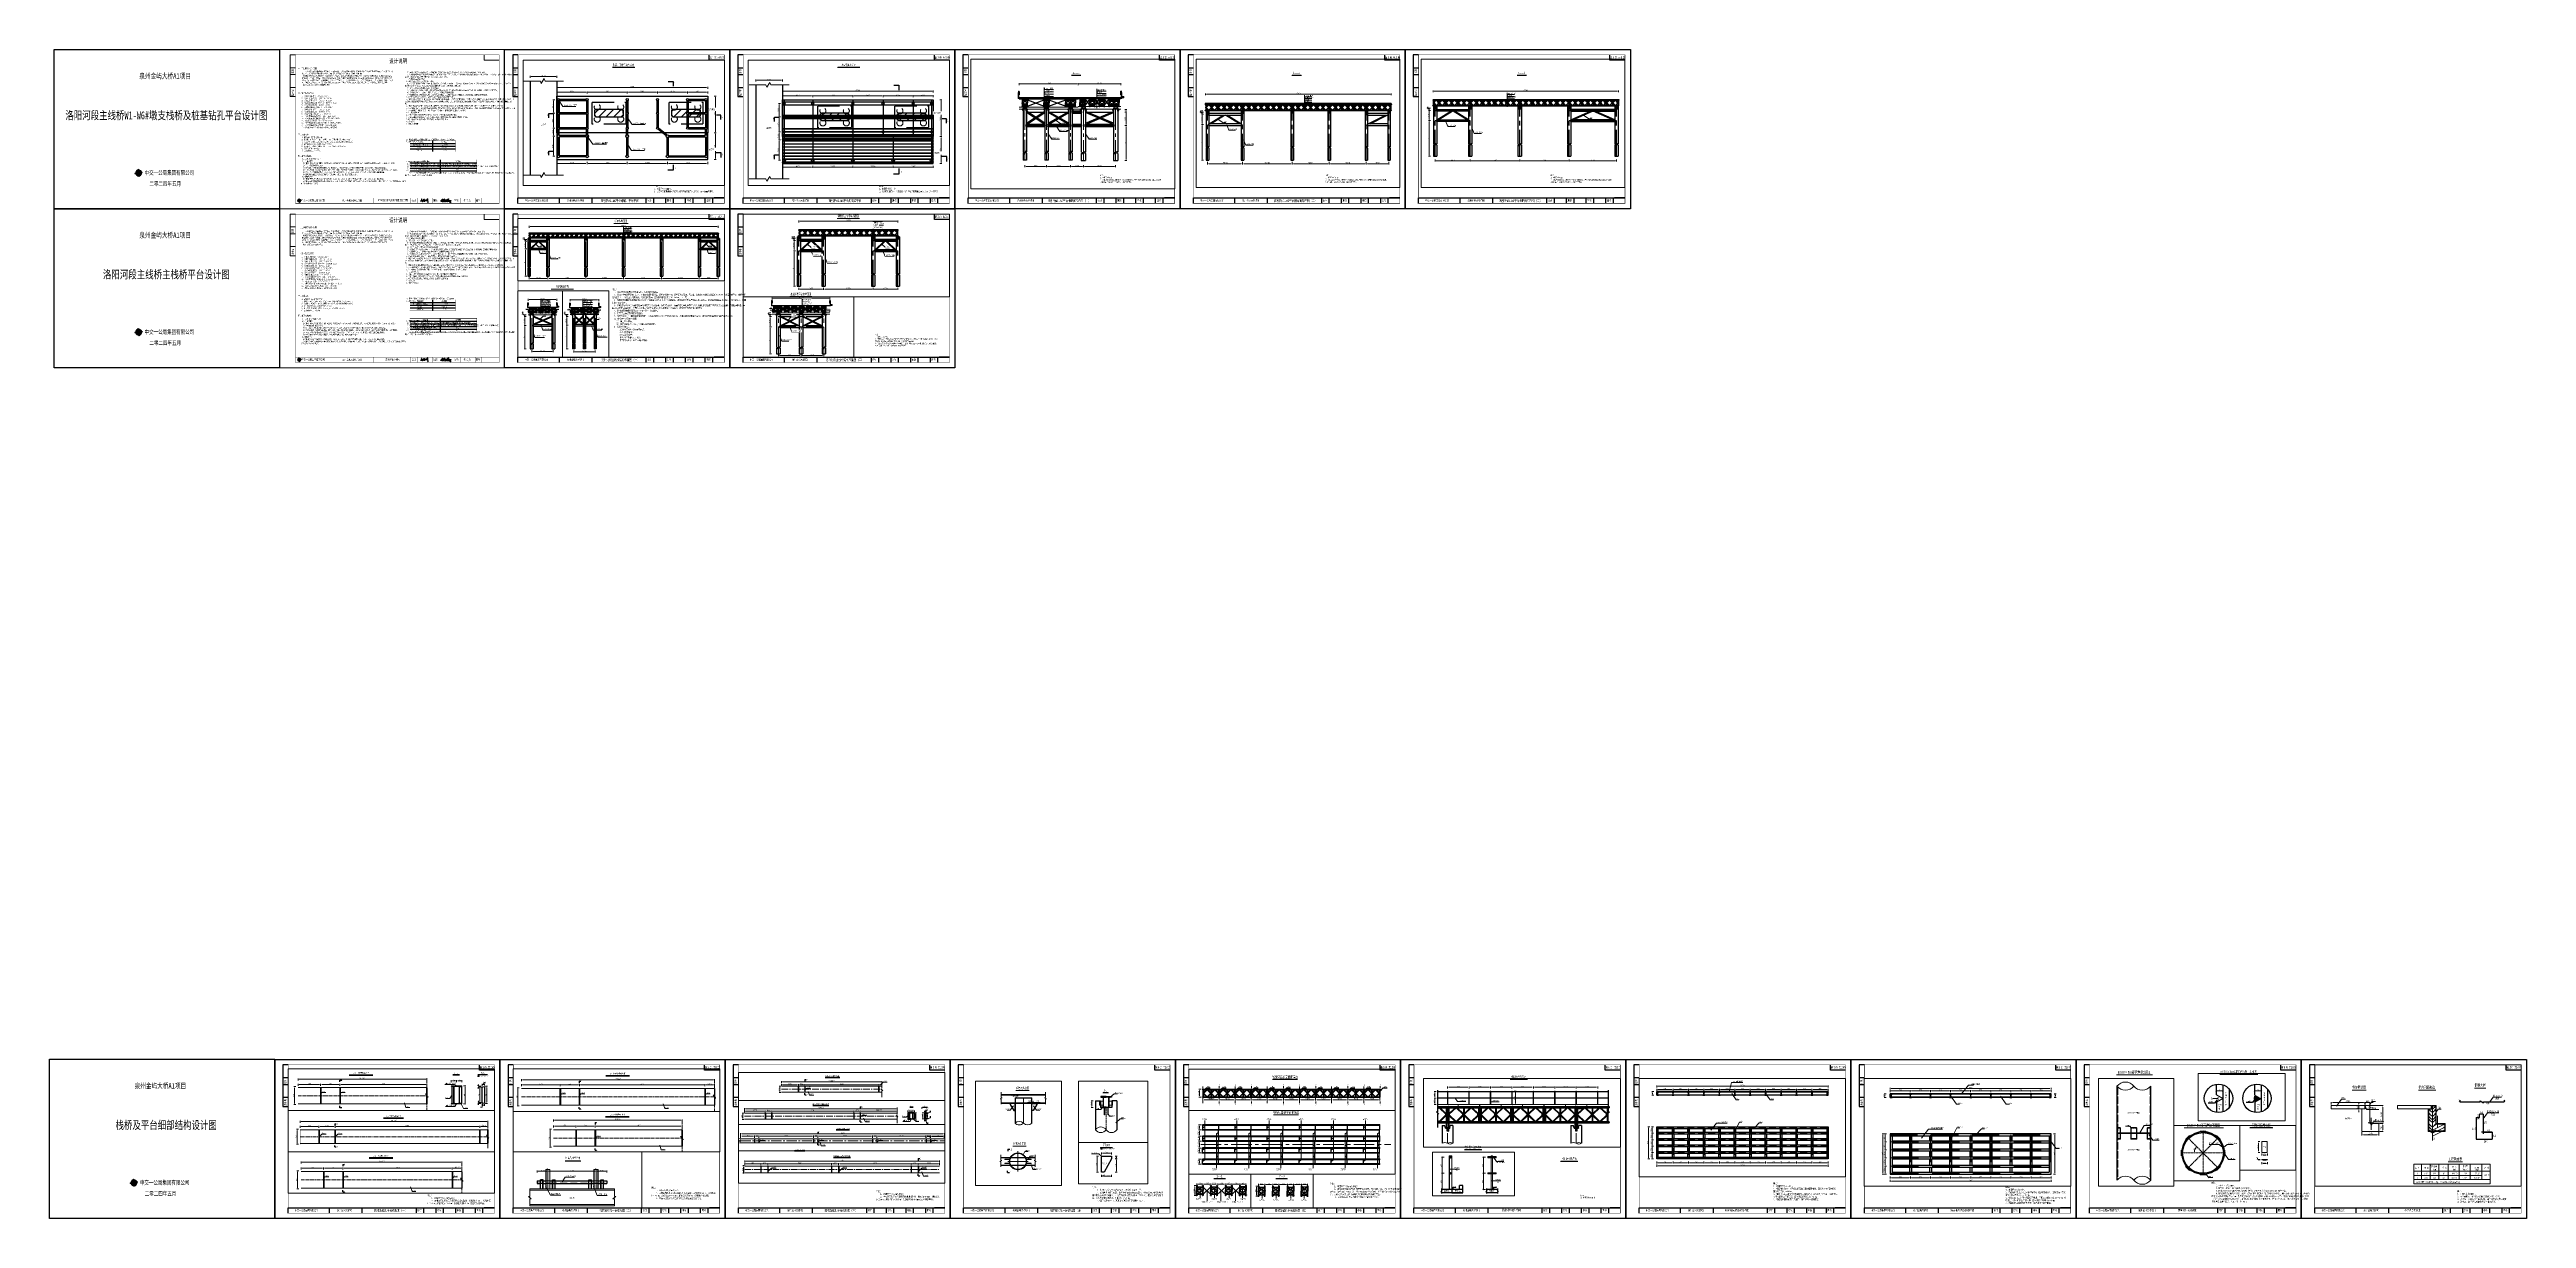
# Paper-space layout '布局1' of a CAD drawing. Header units: millimetres. Extents: x -26 to 4595, y -1971 to 211.
# The model-space entities are those that its viewports show. They can reach past a viewport. Long polylines and large blocks are cut down to what shows.
import ezdxf
from ezdxf.enums import TextEntityAlignment as Align

# ---------------------------------------------------------------- set-up
doc = ezdxf.new("R2010")
doc.units = ezdxf.units.MM
doc.header["$LTSCALE"] = 20
for name, pattern in [('ACAD_ISO02W100', [15, 12, -3]), ('CENTER', [2, 1.25, -0.25, 0.25, -0.25]), ('CENTER2', [28.575, 19.05, -3.175, 3.175, -3.175]), ('DASHED', [19.05, 12.7, -6.35])]:
    doc.linetypes.add(name, pattern=pattern)
doc.layers.get('0').update_dxf_attribs({"lineweight": 25})
for name, color, linetype, lineweight in [('1粗实线', 1, 'Continuous', 30), ('4虚线', 2, 'DASHED', 18), ('6标注线', 3, 'Continuous', 13), ('7细虚线', 2, 'ACAD_ISO02W100', 18), ('center', 3, 'CENTER', 13), ('Dim', 6, 'Continuous', 18), ('Fline', 6, 'Continuous', 18), ('Layer1', 1, 'Continuous', 15), ('Layer3', 6, 'CENTER', 9), ('PUB_DIM', 7, 'Continuous', 20), ('text', 7, 'Continuous', 18), ('中心线', 3, 'CENTER2', 13), ('文字', 7, 'Continuous', 13), ('文本', 7, 'Continuous', 13), ('构造图轮廓线', 7, 'Continuous', 35), ('构造细实', 5, 'Continuous', 15), ('标注', 1, 'Continuous', 13), ('标注线', 6, 'Continuous', 15), ('标题', 7, 'Continuous', 30), ('栈桥', 4, 'Continuous', 25), ('粗实线', 7, 'Continuous', 25), ('粗实线层', 7, 'Continuous', 35), ('细实线', 1, 'Continuous', 13), ('细虚线', 2, 'DASHED', 15), ('虚线', 6, 'DASHED', 15)]:
    doc.layers.add(name, color=color, linetype=linetype, lineweight=lineweight)
for name, color, linetype in [('3', 5, 'Continuous'), ('QL-主线桥位平面', 190, 'Continuous'), ('tk-tk', 7, 'Continuous'), ('TuLi', 100, 'Continuous'), ('中线轴线', 2, 'CENTER'), ('点划线', 6, 'CENTER'), ('钢构CAD-H形钢', 152, 'Continuous'), ('钢构CAD-工字钢', 6, 'Continuous'), ('钢筋', 1, 'Continuous')]:
    doc.layers.add(name, color=color, linetype=linetype)
doc.layers.add('视口', color=7, linetype='Continuous', lineweight=25, plot=False)
doc.styles.add('2.5', font='simsun.ttf', dxfattribs={"width": 0.8, "height": 2.5})
doc.styles.add('FS', font='simfang_0.ttf', dxfattribs={"width": 0.75})
doc.styles.get("Standard").update_dxf_attribs({"font": 'simsun.ttf', "width": 0.85})
doc.styles.add('宋体', font='simsun.ttf', dxfattribs={"width": 0.7})
doc.styles.add('文本1', font='simsun.ttf', dxfattribs={"width": 0.71, "height": 2.2})
doc.styles.add('标注文字', font='simsun.ttf', dxfattribs={"width": 0.8})
doc.styles.add('样式 2', font='simsun.ttf')
doc.dimstyles.new('10', dxfattribs={"dimtxt": 2.5, "dimasz": 2, "dimexe": 1.25, "dimexo": 1.25, "dimgap": 0.5, "dimtad": 1, "dimdec": 0, "dimlfac": 10, "dimdsep": 46, "dimtxsty": '2.5', "dimblk": 'OBLIQUE', "dimcen": 0.0001, "dimclrd": 256, "dimclre": 256, "dimclrt": 7, "dimadec": 4, "dimazin": 2, "dimtfac": 1, "dimtdec": 0, "dimtmove": 1, "dimatfit": 3, "dimfxl": 1, "dimlwd": -1, "dimlwe": -1, "dimarcsym": 0})
doc.dimstyles.new('100', dxfattribs={"dimscale": 1.25, "dimtxt": 2.5, "dimasz": 2, "dimexe": 1.25, "dimexo": 1.25, "dimgap": 0.125, "dimtad": 1, "dimdec": 0, "dimlfac": 100, "dimdsep": 46, "dimtxsty": 'Standard', "dimcen": 0.001, "dimclrd": 256, "dimclre": 256, "dimclrt": 7, "dimadec": 4, "dimazin": 2, "dimtfac": 1, "dimtdec": 0, "dimtmove": 1, "dimatfit": 2, "dimfxlon": 1, "dimlwd": -1, "dimlwe": -1, "dimarcsym": 0})
doc.dimstyles.new('100---0.2', dxfattribs={"dimscale": 0.2, "dimtxt": 2.5, "dimasz": 2, "dimexe": 1.25, "dimexo": 1.25, "dimgap": 0.125, "dimtad": 1, "dimdec": 0, "dimlfac": 100, "dimdsep": 46, "dimtxsty": 'Standard', "dimcen": 0.001, "dimclrd": 256, "dimclre": 256, "dimclrt": 7, "dimadec": 4, "dimazin": 2, "dimtfac": 1, "dimtdec": 0, "dimtmove": 1, "dimatfit": 2, "dimfxlon": 1, "dimlwd": -1, "dimlwe": -1, "dimarcsym": 0})
doc.dimstyles.new('100---0.25', dxfattribs={"dimscale": 0.25, "dimtxt": 2.5, "dimasz": 2, "dimexe": 1.25, "dimexo": 1.25, "dimgap": 0.125, "dimtad": 1, "dimdec": 0, "dimlfac": 100, "dimdsep": 46, "dimtxsty": 'Standard', "dimcen": 0.001, "dimclrd": 256, "dimclre": 256, "dimclrt": 7, "dimadec": 4, "dimazin": 2, "dimtfac": 1, "dimtdec": 0, "dimtmove": 1, "dimatfit": 2, "dimfxlon": 1, "dimlwd": -1, "dimlwe": -1, "dimarcsym": 0})
doc.dimstyles.new('100-0.1', dxfattribs={"dimscale": 0.1, "dimtxt": 2.5, "dimasz": 2, "dimexe": 1.25, "dimexo": 1.25, "dimgap": 0.125, "dimtad": 1, "dimdec": 0, "dimlfac": 100, "dimdsep": 46, "dimtxsty": 'Standard', "dimcen": 0.001, "dimclrd": 256, "dimclre": 256, "dimclrt": 7, "dimadec": 4, "dimazin": 2, "dimtfac": 1, "dimtdec": 0, "dimtmove": 1, "dimatfit": 2, "dimfxlon": 1, "dimlwd": -1, "dimlwe": -1, "dimarcsym": 0})
doc.dimstyles.new('100-0.5', dxfattribs={"dimscale": 0.5, "dimtxt": 2.5, "dimasz": 2, "dimexe": 1.25, "dimexo": 1.25, "dimgap": 0.125, "dimtad": 1, "dimdec": 0, "dimlfac": 100, "dimdsep": 46, "dimtxsty": 'Standard', "dimcen": 0.001, "dimclrd": 256, "dimclre": 256, "dimclrt": 7, "dimadec": 4, "dimazin": 2, "dimtfac": 1, "dimtdec": 0, "dimtmove": 1, "dimatfit": 2, "dimfxlon": 1, "dimlwd": -1, "dimlwe": -1, "dimarcsym": 0})
doc.dimstyles.new('100-0.8', dxfattribs={"dimscale": 0.8, "dimtxt": 2.5, "dimasz": 2, "dimexe": 1.25, "dimexo": 1.25, "dimgap": 0.125, "dimtad": 1, "dimdec": 0, "dimlfac": 100, "dimdsep": 46, "dimtxsty": 'Standard', "dimcen": 0.001, "dimclrd": 256, "dimclre": 256, "dimclrt": 7, "dimadec": 4, "dimazin": 2, "dimtfac": 1, "dimtdec": 0, "dimtmove": 1, "dimatfit": 2, "dimfxlon": 1, "dimlwd": -1, "dimlwe": -1, "dimarcsym": 0})
doc.dimstyles.new('100-1', dxfattribs={"dimtxt": 2.5, "dimasz": 2, "dimexe": 1.25, "dimexo": 1.25, "dimgap": 0.125, "dimtad": 1, "dimdec": 0, "dimlfac": 100, "dimdsep": 46, "dimtxsty": 'Standard', "dimcen": 0.001, "dimclrd": 256, "dimclre": 256, "dimclrt": 7, "dimadec": 4, "dimazin": 2, "dimtfac": 1, "dimtdec": 0, "dimtmove": 1, "dimatfit": 2, "dimfxlon": 1, "dimlwd": -1, "dimlwe": -1, "dimarcsym": 0})
doc.dimstyles.new('100-1.2', dxfattribs={"dimscale": 1.2, "dimtxt": 2.5, "dimasz": 2, "dimexe": 1.25, "dimexo": 1.25, "dimgap": 0.125, "dimtad": 1, "dimdec": 0, "dimlfac": 100, "dimdsep": 46, "dimtxsty": 'Standard', "dimcen": 0.001, "dimclrd": 256, "dimclre": 256, "dimclrt": 7, "dimadec": 4, "dimazin": 2, "dimtfac": 1, "dimtdec": 0, "dimtmove": 1, "dimatfit": 2, "dimfxlon": 1, "dimlwd": -1, "dimlwe": -1, "dimarcsym": 0})
doc.dimstyles.new('100-1.3', dxfattribs={"dimscale": 1.3, "dimtxt": 2.5, "dimasz": 2, "dimexe": 1.25, "dimexo": 1.25, "dimgap": 0.125, "dimtad": 1, "dimdec": 0, "dimlfac": 100, "dimdsep": 46, "dimtxsty": 'Standard', "dimcen": 0.001, "dimclrd": 256, "dimclre": 256, "dimclrt": 7, "dimadec": 4, "dimazin": 2, "dimtfac": 1, "dimtdec": 0, "dimtmove": 1, "dimatfit": 2, "dimfxlon": 1, "dimlwd": -1, "dimlwe": -1, "dimarcsym": 0})
doc.dimstyles.new('100-1.5', dxfattribs={"dimscale": 1.5, "dimtxt": 2.5, "dimasz": 2, "dimexe": 1.25, "dimexo": 1.25, "dimgap": 0.125, "dimtad": 1, "dimdec": 0, "dimlfac": 100, "dimdsep": 46, "dimtxsty": 'Standard', "dimcen": 0.001, "dimclrd": 256, "dimclre": 256, "dimclrt": 7, "dimadec": 4, "dimazin": 2, "dimtfac": 1, "dimtdec": 0, "dimtmove": 1, "dimatfit": 2, "dimfxlon": 1, "dimlwd": -1, "dimlwe": -1, "dimarcsym": 0})
doc.dimstyles.new('100-1.6', dxfattribs={"dimscale": 1.6, "dimtxt": 2.5, "dimasz": 2, "dimexe": 1.25, "dimexo": 1.25, "dimgap": 0.125, "dimtad": 1, "dimdec": 0, "dimlfac": 100, "dimdsep": 46, "dimtxsty": 'Standard', "dimcen": 0.001, "dimclrd": 256, "dimclre": 256, "dimclrt": 7, "dimadec": 4, "dimazin": 2, "dimtfac": 1, "dimtdec": 0, "dimtmove": 1, "dimatfit": 2, "dimfxlon": 1, "dimlwd": -1, "dimlwe": -1, "dimarcsym": 0})
doc.dimstyles.new('100-1.7', dxfattribs={"dimscale": 1.7, "dimtxt": 2.5, "dimasz": 2, "dimexe": 1.25, "dimexo": 1.25, "dimgap": 0.125, "dimtad": 1, "dimdec": 0, "dimlfac": 100, "dimdsep": 46, "dimtxsty": 'Standard', "dimcen": 0.001, "dimclrd": 256, "dimclre": 256, "dimclrt": 7, "dimadec": 4, "dimazin": 2, "dimtfac": 1, "dimtdec": 0, "dimtmove": 1, "dimatfit": 2, "dimfxlon": 1, "dimlwd": -1, "dimlwe": -1, "dimarcsym": 0})
doc.dimstyles.new('100-1÷2', dxfattribs={"dimscale": 0.5, "dimtxt": 2.5, "dimasz": 2, "dimexe": 1.25, "dimexo": 1.25, "dimgap": 0.125, "dimtad": 1, "dimdec": 0, "dimlfac": 100, "dimdsep": 46, "dimtxsty": 'Standard', "dimcen": 0.001, "dimclrd": 256, "dimclre": 256, "dimclrt": 7, "dimadec": 4, "dimazin": 2, "dimtfac": 1, "dimtdec": 0, "dimtmove": 1, "dimatfit": 2, "dimfxlon": 1, "dimlwd": -1, "dimlwe": -1, "dimarcsym": 0})
doc.dimstyles.new('100-1÷3', dxfattribs={"dimscale": 0.333333, "dimtxt": 2.5, "dimasz": 2, "dimexe": 1.25, "dimexo": 1.25, "dimgap": 0.125, "dimtad": 1, "dimdec": 0, "dimlfac": 100, "dimdsep": 46, "dimtxsty": 'Standard', "dimcen": 0.001, "dimclrd": 256, "dimclre": 256, "dimclrt": 7, "dimadec": 4, "dimazin": 2, "dimtfac": 1, "dimtdec": 0, "dimtmove": 1, "dimatfit": 2, "dimfxlon": 1, "dimlwd": -1, "dimlwe": -1, "dimarcsym": 0})
doc.dimstyles.new('100-1÷3.3', dxfattribs={"dimscale": 0.30303, "dimtxt": 2.5, "dimasz": 2, "dimexe": 1.25, "dimexo": 1.25, "dimgap": 0.125, "dimtad": 1, "dimdec": 0, "dimlfac": 100, "dimdsep": 46, "dimtxsty": 'Standard', "dimcen": 0.001, "dimclrd": 256, "dimclre": 256, "dimclrt": 7, "dimadec": 4, "dimazin": 2, "dimtfac": 1, "dimtdec": 0, "dimtmove": 1, "dimatfit": 2, "dimfxlon": 1, "dimlwd": -1, "dimlwe": -1, "dimarcsym": 0})
doc.dimstyles.new('100-1÷5', dxfattribs={"dimscale": 0.2, "dimtxt": 2.5, "dimasz": 2, "dimexe": 1.25, "dimexo": 1.25, "dimgap": 0.125, "dimtad": 1, "dimdec": 0, "dimlfac": 100, "dimdsep": 46, "dimtxsty": 'Standard', "dimcen": 0.001, "dimclrd": 256, "dimclre": 256, "dimclrt": 7, "dimadec": 4, "dimazin": 2, "dimtfac": 1, "dimtdec": 0, "dimtmove": 1, "dimatfit": 2, "dimfxlon": 1, "dimlwd": -1, "dimlwe": -1, "dimarcsym": 0})
doc.dimstyles.new('100-1÷6', dxfattribs={"dimscale": 0.166667, "dimtxt": 2.5, "dimasz": 2, "dimexe": 1.25, "dimexo": 1.25, "dimgap": 0.125, "dimtad": 1, "dimdec": 0, "dimlfac": 100, "dimdsep": 46, "dimtxsty": 'Standard', "dimcen": 0.001, "dimclrd": 256, "dimclre": 256, "dimclrt": 7, "dimadec": 4, "dimazin": 2, "dimtfac": 1, "dimtdec": 0, "dimtmove": 1, "dimatfit": 2, "dimfxlon": 1, "dimlwd": -1, "dimlwe": -1, "dimarcsym": 0})
doc.dimstyles.new('ISO-20', dxfattribs={"dimtxt": 2.5, "dimasz": 1.8, "dimexe": 1, "dimexo": 0.625, "dimgap": 0.4, "dimtad": 1, "dimdec": 0, "dimlfac": 20, "dimzin": 12, "dimdsep": 46, "dimtxsty": 'Standard', "dimblk": 'OBLIQUE', "dimcen": 2, "dimclrd": 256, "dimclre": 256, "dimclrt": 7, "dimadec": 1, "dimazin": 3, "dimtfac": 1, "dimtdec": 0, "dimtmove": 1, "dimatfit": 3, "dimfxl": 4, "dimfxlon": 1, "dimtolj": 1, "dimlwd": -1, "dimlwe": -1, "dimarcsym": 0})
doc.dimstyles.new('ISO-25', dxfattribs={"dimtxt": 2.5, "dimasz": 2.5, "dimexe": 1.25, "dimexo": 0.625, "dimtad": 1, "dimtxsty": 'Standard', "dimcen": 2.5, "dimadec": 0, "dimazin": 0, "dimtfac": 1, "dimtmove": 0, "dimatfit": 3, "dimfxl": 1, "dimarcsym": 0})
doc.dimstyles.new('副本桥梁样式', dxfattribs={"dimscale": 0.05, "dimtxt": 30, "dimasz": 30, "dimexe": 10, "dimexo": 15, "dimgap": 10, "dimtad": 1, "dimdec": 1, "dimlfac": 100, "dimdsep": 46, "dimtxsty": 'Standard', "dimcen": 30, "dimclrd": 256, "dimclre": 256, "dimclrt": 7, "dimadec": 0, "dimazin": 0, "dimtfac": 1, "dimtdec": 1, "dimtmove": 0, "dimatfit": 3, "dimfxl": 1, "dimlwd": -1, "dimlwe": 15, "dimarcsym": 0})
doc.dimstyles.new('标示', dxfattribs={"dimtxt": 2, "dimasz": 1.5, "dimexe": 0.625, "dimexo": 0.625, "dimtad": 1, "dimlfac": 100, "dimzin": 12, "dimdsep": 46, "dimtxsty": '文本1', "dimblk": 'OBLIQUE', "dimcen": 2, "dimclrd": 256, "dimclre": 256, "dimclrt": 7, "dimadec": 1, "dimazin": 3, "dimtfac": 1, "dimtmove": 1, "dimatfit": 3, "dimfxl": 1, "dimarcsym": 0})

# ---------------------------------------------------------------- blocks, each defined once
blk = doc.blocks.new('A3图框')
at = {"color": 7}
for p, q in [((3251.7, 664.4), (3261.6, 664.4)), ((3251.7, 651.7), (3261.6, 651.7)), ((3251.7, 627.7), (3261.6, 627.7))]:
    blk.add_line(p, q, dxfattribs=at)
at = {"color": 7, "ltscale": 10}
for p, q in [((3646.6, 678.5), (3618.5, 678.5)), ((3251.7, 625.6), (3251.7, 610.7))]:
    blk.add_line(p, q, dxfattribs=at)
at = {"color": 7, "linetype": 'ByBlock', "ltscale": 10}
for p, q in [((3338.3, 421.4), (3338.3, 411.4)), ((3400, 411.4), (3400, 421.4)), ((3500.2, 421.4), (3500.2, 411.4)), ((3514.2, 421.4), (3514.2, 411.4)), ((3537, 421.4), (3537, 411.4)), ((3551, 421.4), (3551, 411.4)), ((3573.7, 421.4), (3573.7, 411.4)), ((3587.7, 421.4), (3587.7, 411.4)), ((3610.4, 421.4), (3610.4, 411.4)), ((3624.4, 421.4), (3624.4, 411.4))]:
    blk.add_line(p, q, dxfattribs=at)
at = {"color": 7}
for points in [[(3261.6, 688.4), (3251.7, 688.4), (3251.7, 610.7), (3261.6, 610.7)], [(3646.6, 678.5), (3618.5, 678.5), (3618.5, 688.4)], [(3261.6, 411.4), (3261.6, 421.4), (3646.6, 421.4), (3627.3, 421.4)]]:
    blk.add_lwpolyline(points, dxfattribs=at)
blk.add_lwpolyline([(3261.6, 688.4, 0.6, 0.6, 0), (3646.6, 688.4, 0.99, 0.99, 0), (3646.6, 411.4, 0.99, 0.99, 0), (3261.6, 411.4, 0.99, 0.99, 0)], format="xyseb", close=True, dxfattribs=at)
at = {"layer": 'Defpoints', "color": 7}
blk.add_lwpolyline([(3656.6, 401.4), (3236.6, 401.4), (3236.6, 698.4), (3656.6, 698.4)], close=True, dxfattribs=at)
at = {"color": 7, "style": 'FS', "width": 0.75}
for s, p in [('日期', (3258.1, 653.1)), ('版本号', (3258.4, 612))]:
    blk.add_text(s, height=3.8, rotation=90, dxfattribs=at).set_placement(p)
at = {"color": 7, "linetype": 'ByBlock', "ltscale": 10, "style": 'FS', "width": 0.75}
for s, p in [('第  页 共  页', (3619.1, 681.3)), ('设计', (3502.8, 414.9)), ('复核', (3539.5, 414.9)), ('审核', (3576.3, 414.9)), ('图号', (3613, 414.9))]:
    blk.add_text(s, height=3.8, dxfattribs=at).set_placement(p)
for s, p in [('中交一公局集团有限公司', (3296, 416.6)), ('泉州金屿大桥项目', (3368.8, 416.6))]:
    blk.add_text(s, height=3.8, dxfattribs=at).set_placement(p, align=Align.MIDDLE_CENTER)
blk = doc.blocks.new('lingaopeng')
at = {"transparency": 33554574}
h = blk.add_hatch(color=7, dxfattribs=at)
h.dxf.hatch_style = 1
h.paths.add_polyline_path([(1053.9, 103.5), (1053.9, 103.5), (1053.9, 103.6), (1053.9, 103.6), (1053.9, 103.6), (1053.8, 103.7), (1053.8, 103.7), (1053.7, 103.7), (1053.6, 103.8), (1053.5, 103.8), (1053.4, 103.8), (1053.4, 103.8), (1053.3, 103.8), (1053.2, 103.8), (1053.2, 103.8), (1053.1, 103.8), (1053.1, 103.8), (1053, 103.8), (1053, 103.8), (1053, 103.7), (1053, 103.7), (1053, 103.7), (1052.9, 103.7), (1052.9, 103.7), (1052.9, 103.6), (1052.9, 103.6), (1052.9, 103.5), (1052.9, 103.5), (1052.9, 103.5), (1052.9, 103.4), (1052.9, 103.4), (1052.9, 103.5), (1052.9, 103.5), (1052.9, 103.5), (1053, 103.5), (1053.1, 103.6), (1053.2, 103.6), (1053.3, 103.6), (1053.5, 103.6), (1053.6, 103.5), (1053.7, 103.4), (1053.7, 103.3), (1053.8, 103.2), (1053.8, 103.1), (1053.8, 103), (1053.7, 102.8), (1053.7, 102.8), (1053.4, 102.7), (1053.2, 102.7), (1053, 102.6), (1052.8, 102.6), (1052.5, 102.4), (1052.2, 102.3), (1051.9, 102.1), (1051.7, 102), (1051.4, 101.8), (1051.4, 101.8), (1051.4, 101.8), (1051.3, 101.7), (1051.3, 101.7), (1051.3, 101.7), (1051.4, 101.6), (1051.5, 101.6), (1051.6, 101.6), (1051.7, 101.6), (1051.8, 101.5), (1051.9, 101.5), (1052.1, 101.4), (1052.2, 101.4), (1052.1, 101.3), (1052, 101.3), (1051.9, 101.3), (1051.7, 101.3), (1051.7, 101.3), (1051.7, 101.3), (1051.6, 101.3), (1051.6, 101.3), (1051.6, 101.3), (1051.6, 101.3), (1051.6, 101.3), (1051.6, 101.3), (1051.6, 101.4), (1051.6, 101.4), (1051.6, 101.4), (1051.6, 101.4), (1051.6, 101.4), (1051.6, 101.4), (1051.6, 101.5), (1051.6, 101.5), (1051.6, 101.5), (1051.6, 101.5), (1051.6, 101.5), (1051.6, 101.5), (1051.5, 101.5), (1051.5, 101.5), (1051.5, 101.5), (1051.5, 101.4), (1051.4, 101.4), (1051.4, 101.4), (1051.4, 101.4), (1051.4, 101.3), (1051.3, 101.3), (1051.3, 101.3), (1051.3, 101.2), (1051.3, 101.2), (1051.3, 101.2), (1051.3, 101.2), (1051.3, 101.1), (1051.4, 101.1), (1051.5, 101.1), (1051.5, 101.1), (1051.6, 101.1), (1051.6, 101.1), (1051.7, 101.1), (1051.7, 101.1), (1051.8, 101.1), (1051.8, 101.2), (1051.8, 101.2), (1051.9, 101.2), (1052, 101.2), (1052.1, 101.2), (1052.3, 101.3), (1052.3, 101.3), (1052.7, 101), (1053, 100.8), (1053.3, 100.6), (1053.5, 100.5), (1053.5, 100.4), (1053.5, 100.4), (1053.5, 100.4), (1053.5, 100.4), (1053.6, 100.4), (1053.6, 100.4), (1053.6, 100.4), (1053.6, 100.4), (1053.6, 100.4), (1053.7, 100.4), (1053.7, 100.4), (1053.7, 100.4), (1053.7, 100.4), (1053.7, 100.5), (1053.8, 101.5), (1053.8, 101.5), (1053.9, 101.4), (1054, 101.3), (1054.1, 101.2), (1054.2, 101.2), (1054.3, 101.1), (1054.4, 101.1), (1054.4, 101), (1054.4, 101), (1054.5, 101), (1054.5, 100.9), (1054.5, 100.9), (1054.6, 100.9), (1054.6, 100.9), (1054.7, 100.9), (1054.7, 100.9), (1054.8, 100.9), (1054.9, 100.9), (1055, 100.9), (1055, 100.9), (1055.1, 100.9), (1055.2, 100.9), (1055.3, 100.9), (1055.3, 100.9), (1055.2, 100.9), (1055.1, 101), (1055.1, 101), (1055, 101), (1054.9, 101), (1054.8, 101), (1054.7, 101), (1054.6, 101.1), (1054.6, 101.1), (1054.5, 101.1), (1054.5, 101.1), (1054.4, 101.1), (1054.4, 101.2), (1054.4, 101.2), (1054.3, 101.2), (1054.3, 101.2), (1054.3, 101.2), (1054.3, 101.2), (1054.3, 101.2), (1054.3, 101.3), (1054.3, 101.3), (1054.3, 101.3), (1054.3, 101.3), (1054.3, 101.3), (1054.2, 101.3), (1054.2, 101.3), (1054.2, 101.3), (1054.2, 101.3), (1054.2, 101.3), (1054.2, 101.3), (1054.3, 101.3), (1054.3, 101.3), (1054.3, 101.3), (1054.3, 101.3), (1054.3, 101.3), (1054.3, 101.3), (1054.3, 101.3), (1054.3, 101.3), (1054.3, 101.3), (1054.4, 101.4), (1054.5, 101.4), (1054.5, 101.4), (1054.6, 101.5), (1054.6, 101.5), (1055.1, 101.7), (1055.4, 101.8), (1055.5, 101.9), (1055.7, 102), (1055.8, 102.1), (1055.9, 102.1), (1056, 102.3), (1056.1, 102.3), (1056.3, 102.4), (1056.5, 102.4), (1056.7, 102.5), (1056.8, 102.5), (1057, 102.6), (1057.3, 102.6), (1057.4, 102.7), (1057.5, 102.7), (1057.6, 102.7), (1057.8, 102.7), (1057.9, 102.8), (1058, 102.8), (1058.1, 102.8), (1058.3, 102.8), (1058.5, 102.9), (1058.7, 102.9), (1058.8, 102.9), (1058.9, 102.9), (1059.1, 102.9), (1059.1, 102.8), (1059.2, 102.8), (1059.1, 102.7), (1059.1, 102.7), (1059.1, 102.6), (1059, 102.6), (1058.9, 102.5), (1058.8, 102.4), (1058.6, 102.3), (1058.4, 102.2), (1058.4, 102.2), (1058.3, 102.2), (1058.2, 102.2), (1058.2, 102.3), (1058.1, 102.3), (1058, 102.3), (1057.9, 102.3), (1057.8, 102.3), (1057.7, 102.3), (1057.6, 102.3), (1057.5, 102.3), (1057.3, 102.3), (1057.2, 102.3), (1057, 102.3), (1056.9, 102.2), (1056.7, 102.1), (1056.6, 102.1), (1056.5, 102), (1056.4, 102), (1056.3, 101.9), (1056.2, 101.9), (1056.2, 101.8), (1056.1, 101.7), (1056, 101.6), (1055.9, 101.5), (1055.9, 101.4), (1055.9, 101.4), (1055.9, 101.3), (1055.9, 101.2), (1056, 101.2), (1056.1, 101.2), (1056.2, 101.3), (1056.3, 101.3), (1056.4, 101.3), (1056.6, 101.4), (1056.8, 101.4), (1057, 101.5), (1057.1, 101.5), (1057.2, 101.6), (1057.4, 101.7), (1057.7, 101.8), (1057.9, 101.8), (1058.1, 101.9), (1058.2, 102), (1058.3, 101.9), (1058.3, 101.9), (1058.3, 101.9), (1058.4, 101.9), (1058.5, 101.9), (1058.5, 102), (1058.6, 102), (1058.7, 102.1), (1058.7, 102.1), (1058.8, 102.2), (1058.8, 102.2), (1058.8, 102.2), (1058.8, 102.1), (1058.8, 102.1), (1058.8, 102), (1058.9, 102), (1058.9, 102), (1058.9, 101.9), (1058.9, 101.9), (1059, 101.9), (1059, 102), (1059.1, 102), (1059.1, 102), (1059.1, 102.1), (1059.2, 102.2), (1059.2, 102.2), (1059.2, 102.3), (1059.3, 102.4), (1059.3, 102.4), (1059.4, 102.5), (1059.4, 102.6), (1059.4, 102.6), (1059.4, 102.6), (1059.5, 102.6), (1059.5, 102.5), (1059.5, 102.4), (1059.5, 102.3), (1059.6, 102.2), (1059.6, 102.1), (1059.6, 102), (1059.7, 101.8), (1059.6, 101.8), (1059.6, 101.8), (1059.5, 101.8), (1059.4, 101.7), (1059.3, 101.7), (1059.2, 101.7), (1059.1, 101.6), (1059, 101.6), (1058.8, 101.5), (1058.6, 101.5), (1058.4, 101.5), (1058.1, 101.4), (1057.8, 101.3), (1057.6, 101.2), (1057, 101), (1056.8, 101), (1056.6, 100.9), (1056.3, 100.9), (1056.2, 100.8), (1056.1, 100.8), (1056.1, 100.7), (1056.1, 100.6), (1056.2, 100.6), (1056.2, 100.5), (1056.2, 100.5), (1056.2, 100.5), (1056.2, 100.5), (1056.3, 100.5), (1056.3, 100.5), (1056.3, 100.5), (1056.3, 100.5), (1056.3, 100.5), (1056.4, 100.5), (1056.5, 100.6), (1056.7, 100.7), (1056.7, 100.7), (1056.9, 100.8), (1057.1, 100.8), (1057.3, 100.9), (1057.5, 101), (1057.6, 101), (1057.8, 101.1), (1058, 101.2), (1058.2, 101.2), (1058.3, 101.3), (1058.5, 101.3), (1058.6, 101.4), (1058.8, 101.4), (1058.9, 101.5), (1059, 101.5), (1059.1, 101.5), (1059.3, 101.6), (1059.4, 101.6), (1059.4, 101.6), (1059.5, 101.6), (1059.4, 101.6), (1059.4, 101.5), (1059.3, 101.5), (1059.2, 101.4), (1059.1, 101.3), (1059, 101.2), (1059, 101.2), (1059, 101.2), (1059, 101.1), (1059, 101.1), (1059, 101.1), (1059, 101.1), (1059, 101.1), (1059, 101), (1059, 101), (1059, 101), (1059.1, 101), (1059.1, 101), (1059.1, 101), (1059.3, 101), (1059.4, 101), (1059.6, 101), (1059.7, 101), (1059.8, 101), (1059.9, 101), (1060, 101), (1060, 100.9), (1060, 100.8), (1060, 100.7), (1060, 100.7), (1060.1, 100.6), (1060.2, 100.5), (1060.2, 100.5), (1060.2, 100.5), (1060.2, 100.5), (1060.3, 100.6), (1060.3, 100.6), (1060.3, 100.7), (1060.3, 100.7), (1060.3, 100.8), (1060.3, 100.8), (1060.3, 100.9), (1060.3, 101), (1060.3, 101.1), (1060.3, 101.1), (1060.4, 101.1), (1060.5, 101.1), (1060.6, 101.1), (1060.7, 101.1), (1060.8, 101.1), (1060.8, 101.1), (1060.9, 101.1), (1061, 101.2), (1061.4, 101.2), (1061.5, 101.2), (1061.8, 101.3), (1061.9, 101.3), (1062, 101.3), (1062, 101.2), (1062.1, 101.1), (1062.2, 101.1), (1062.3, 101), (1062.3, 101), (1062.6, 100.8), (1062.6, 100.7), (1062.7, 100.7), (1062.7, 100.7), (1062.7, 100.7), (1062.7, 100.7), (1062.7, 100.6), (1062.8, 100.6), (1062.8, 100.6), (1062.8, 100.6), (1062.8, 100.5), (1063.1, 100.3), (1063.2, 100.3), (1063.3, 100.2), (1063.3, 100.1), (1063.4, 100.1), (1063.5, 100), (1063.6, 100), (1063.6, 100), (1063.7, 99.9), (1063.7, 99.9), (1063.8, 99.9), (1063.8, 99.9), (1063.9, 99.9), (1064, 99.9), (1064.1, 99.9), (1064.2, 100), (1064.3, 100), (1064.4, 100), (1064.5, 100), (1064.6, 100), (1064.7, 100), (1064.8, 100), (1064.8, 100.1), (1064.9, 100.1), (1064.8, 100.1), (1064.7, 100.1), (1064.6, 100.1), (1064.5, 100.1), (1064.4, 100.1), (1064.3, 100.1), (1064.2, 100.1), (1064.1, 100.2), (1064.1, 100.2), (1063.9, 100.2), (1063.8, 100.2), (1063.8, 100.2), (1063.7, 100.2), (1063.6, 100.3), (1063.5, 100.3), (1063.4, 100.4), (1063.4, 100.4), (1063.3, 100.5), (1063.2, 100.5), (1063.1, 100.6), (1063, 100.6), (1062.7, 100.8), (1062.6, 100.9), (1062.5, 101), (1062.4, 101.1), (1062.4, 101.1), (1062.3, 101.1), (1062.3, 101.2), (1062.2, 101.3), (1062.1, 101.3), (1062.1, 101.3), (1062.1, 101.4), (1062.1, 101.4), (1062.3, 101.4), (1062.5, 101.4), (1062.7, 101.5), (1062.8, 101.5), (1063, 101.5), (1063.2, 101.6), (1063.4, 101.6), (1063.6, 101.7), (1063.8, 101.7), (1064, 101.8), (1064.1, 101.8), (1064.4, 101.9), (1064.4, 101.9), (1064.5, 101.9), (1064.5, 102), (1064.5, 102), (1064.6, 102), (1064.6, 102.1), (1064.5, 102.1), (1064.5, 102.2), (1064.4, 102.2), (1064.3, 102.2), (1064.2, 102.3), (1064.1, 102.3), (1064, 102.3), (1063.9, 102.3), (1063.4, 102.3), (1063.4, 102.3), (1063.2, 102.3), (1063, 102.3), (1062.8, 102.3), (1062.7, 102.3), (1062.4, 102.3), (1062.3, 102.3), (1062.2, 102.2), (1062.1, 102.2), (1061.9, 102.2), (1061.8, 102.2), (1061.7, 102.2), (1061.7, 102.2), (1061.5, 102.2), (1061.4, 102.2), (1061.3, 102.1), (1061.2, 102.1), (1061.1, 102.1), (1061, 102.1), (1060.8, 102.1), (1060.7, 102), (1060.6, 102), (1060.5, 102), (1060.4, 102), (1060.4, 102), (1060.4, 102), (1060.4, 102), (1060.4, 102), (1060.4, 102), (1060.5, 102), (1060.5, 102.1), (1060.6, 102.1), (1060.7, 102.1), (1060.8, 102.2), (1060.9, 102.2), (1060.9, 102.2), (1061, 102.3), (1061.1, 102.3), (1061.2, 102.4), (1061.2, 102.4), (1061.2, 102.4), (1061.3, 102.5), (1061.4, 102.5), (1061.4, 102.5), (1061.4, 102.6), (1061.4, 102.6), (1061.4, 102.6), (1061.4, 102.7), (1061.4, 102.7), (1061.4, 102.8), (1061.3, 102.8), (1061.3, 102.8), (1061.2, 102.9), (1061.1, 102.9), (1061.1, 102.9), (1061, 102.9), (1061, 103), (1060.9, 103), (1060.9, 103.1), (1060.9, 103.1), (1060.9, 103.1), (1061, 103.1), (1061, 103.2), (1061.1, 103.2), (1061.1, 103.2), (1061.1, 103.2), (1061.2, 103.1), (1061.2, 103.1), (1061.2, 103), (1061.2, 103), (1061.2, 103), (1061.2, 103), (1061.2, 103), (1061.2, 103), (1061.2, 102.9), (1061.2, 102.9), (1061.2, 102.9), (1061.3, 102.9), (1061.3, 102.9), (1061.4, 102.9), (1061.4, 102.9), (1061.4, 103), (1061.3, 103.1), (1061.3, 103.1), (1061.3, 103.2), (1061.3, 103.2), (1061.2, 103.2), (1061.2, 103.2), (1061.2, 103.3), (1061.3, 103.3), (1061.3, 103.3), (1061.3, 103.3), (1061.4, 103.3), (1061.4, 103.3), (1061.4, 103.3), (1061.5, 103.3), (1061.5, 103.3), (1061.5, 103.3), (1061.5, 103.4), (1061.5, 103.4), (1061.4, 103.4), (1061.4, 103.4), (1061.4, 103.4), (1061.3, 103.4), (1061.3, 103.4), (1061.2, 103.4), (1061.2, 103.4), (1061.2, 103.4), (1061.2, 103.4), (1061.2, 103.4), (1061.3, 103.5), (1061.3, 103.6), (1061.4, 103.6), (1061.4, 103.6), (1061.5, 103.7), (1061.5, 103.8), (1061.5, 103.8), (1061.6, 103.9), (1061.6, 104), (1061.6, 104), (1061.6, 104.1), (1061.6, 104.2), (1061.6, 104.3), (1061.5, 104.3), (1061.5, 104.4), (1061.4, 104.4), (1061.3, 104.4), (1061.3, 104.4), (1061.2, 104.4), (1061.2, 104.3), (1061.1, 104.3), (1061.1, 104.2), (1061, 104.2), (1061, 104.1), (1060.9, 104), (1060.9, 103.9), (1060.9, 103.9), (1060.8, 103.9), (1060.8, 103.9), (1060.8, 103.8), (1060.7, 103.8), (1060.7, 103.7), (1060.6, 103.7), (1060.6, 103.7), (1060.5, 103.6), (1060.5, 103.6), (1060.5, 103.5), (1060.4, 103.5), (1060.4, 103.4), (1060.4, 103.4), (1060.4, 103.4), (1060.4, 103.4), (1060.4, 103.5), (1060.3, 103.5), (1060.3, 103.5), (1060.3, 103.5), (1060.2, 103.5), (1060.1, 103.5), (1060, 103.5), (1059.9, 103.5), (1059.9, 103.4), (1059.8, 103.4), (1059.7, 103.3), (1059.7, 103.2), (1059.6, 103.1), (1059.5, 103), (1059.5, 103), (1059.5, 103), (1059.4, 103), (1059.4, 103), (1059.3, 103), (1059.3, 103), (1059.4, 102.9), (1059.4, 102.9), (1059.3, 102.9), (1059.3, 103), (1059.2, 103), (1059.1, 103), (1059, 103), (1058.8, 103), (1058.7, 103), (1058.5, 103), (1058.4, 103), (1058.3, 103), (1058.2, 102.9), (1058, 102.9), (1057.9, 102.9), (1057.7, 102.9), (1057.5, 102.8), (1057.4, 102.8), (1057.3, 102.8), (1057.2, 102.8), (1057.1, 102.7), (1057, 102.7), (1057, 102.7), (1056.8, 102.7), (1056.8, 102.7), (1056.7, 102.6), (1056.7, 102.6), (1056.6, 102.6), (1056.6, 102.6), (1056.5, 102.6), (1056.5, 102.6), (1056.4, 102.5), (1056.4, 102.5), (1056.3, 102.5), (1056.2, 102.5), (1056.2, 102.4), (1056.1, 102.4), (1056.2, 102.4), (1056.2, 102.5), (1056.2, 102.5), (1056.2, 102.5), (1056.3, 102.5), (1056.3, 102.6), (1056.3, 102.6), (1056.3, 102.6), (1056.3, 102.6), (1056.3, 102.6), (1056.3, 102.7), (1056.2, 102.7), (1056.2, 102.7), (1056.2, 102.7), (1056.1, 102.7), (1056.1, 102.7), (1056.1, 102.7), (1056.2, 102.8), (1056.2, 102.8), (1056.2, 102.8), (1056.2, 102.9), (1056.2, 102.9), (1056.2, 102.9), (1056.2, 103), (1056.2, 103), (1056.2, 103), (1056.2, 103), (1056.2, 103.1), (1056.1, 103.1), (1056.1, 103.1), (1056.1, 103.1), (1056, 103.1), (1056, 103), (1056, 103), (1056, 103), (1056, 103), (1056, 103), (1055.9, 103), (1056, 103), (1056, 103), (1056, 103), (1056, 103), (1056, 102.9), (1056, 102.9), (1056, 102.9), (1056.1, 102.9), (1056.1, 102.9), (1056.1, 102.9), (1056, 102.8), (1056, 102.8), (1056, 102.8), (1056, 102.7), (1056, 102.7), (1056, 102.7), (1055.9, 102.7), (1055.9, 102.7), (1055.8, 102.7), (1055.8, 102.6), (1055.8, 102.6), (1055.8, 102.6), (1055.8, 102.6), (1055.7, 102.6), (1055.7, 102.5), (1055.7, 102.5), (1055.8, 102.5), (1055.8, 102.5), (1055.8, 102.5), (1055.8, 102.5), (1055.9, 102.5), (1055.9, 102.5), (1056, 102.5), (1056, 102.5), (1056, 102.5), (1056, 102.5), (1056, 102.6), (1056, 102.6), (1056.1, 102.6), (1056.1, 102.6), (1056.1, 102.6), (1056.1, 102.6), (1056.1, 102.5), (1056.1, 102.5), (1056, 102.4), (1056, 102.4), (1056, 102.4), (1055.9, 102.3), (1055.9, 102.3), (1055.9, 102.3), (1055.8, 102.3), (1055.8, 102.3), (1055.7, 102.2), (1055.7, 102.2), (1055.7, 102.2), (1055.7, 102.2), (1055.7, 102.3), (1055.7, 102.3), (1055.7, 102.3), (1055.7, 102.3), (1055.7, 102.4), (1055.7, 102.4), (1055.7, 102.4), (1055.7, 102.4), (1055.7, 102.4), (1055.7, 102.4), (1055.7, 102.4), (1055.7, 102.3), (1055.6, 102.3), (1055.6, 102.2), (1055.5, 102.2), (1055.5, 102.1), (1055.5, 102.2), (1055.5, 102.2), (1055.5, 102.3), (1055.5, 102.4), (1055.6, 102.5), (1055.7, 102.7), (1055.7, 102.8), (1055.8, 102.9), (1055.8, 102.9), (1055.8, 103), (1055.9, 103), (1055.9, 103.1), (1055.9, 103.2), (1055.9, 103.2), (1055.9, 103.3), (1055.8, 103.3), (1055.8, 103.3), (1055.7, 103.3), (1055.7, 103.3), (1055.6, 103.2), (1055.5, 103.2), (1055.4, 103.2), (1055.3, 103.1), (1055.3, 103.1), (1055.2, 103), (1055.1, 103), (1055.1, 103), (1055.1, 103), (1055.1, 103), (1055.1, 103), (1055.1, 103), (1055.1, 103.1), (1055.2, 103.1), (1055.2, 103.2), (1055.3, 103.3), (1055.3, 103.3), (1055.4, 103.4), (1055.4, 103.4), (1055.5, 103.5), (1055.6, 103.5), (1055.6, 103.6), (1055.6, 103.6), (1055.7, 103.7), (1055.7, 103.7), (1055.7, 103.8), (1055.8, 103.8), (1055.8, 103.8), (1055.8, 103.9), (1055.9, 103.9), (1055.9, 104), (1055.9, 104), (1055.8, 104.1), (1055.8, 104.1), (1055.7, 104.1), (1055.6, 104.1), (1055.6, 104.1), (1055.6, 104.1), (1055.6, 104.1), (1055.6, 104.1), (1055.5, 104.1), (1055.5, 104.1), (1055.5, 104.1), (1055.5, 104.1), (1055.5, 104.1), (1055.5, 104.1), (1055.5, 104.1), (1055.5, 104.1), (1055.5, 104), (1055.5, 104), (1055.5, 104), (1055.5, 104), (1055.5, 104), (1055.5, 104), (1055.6, 104), (1055.6, 104), (1055.6, 103.9), (1055.6, 103.9), (1055.6, 103.9), (1055.6, 103.8), (1055.6, 103.8), (1055.6, 103.7), (1055.5, 103.7), (1055.5, 103.6), (1055.5, 103.6), (1055.4, 103.5), (1055.4, 103.4), (1055.3, 103.4), (1055.3, 103.4), (1055.2, 103.3), (1055.2, 103.2), (1055.1, 103.2), (1055.1, 103.1), (1055, 103.1), (1055, 103), (1054.9, 102.9), (1054.9, 102.9), (1054.8, 102.9), (1054.8, 102.8), (1054.8, 102.8), (1054.8, 102.8), (1054.8, 102.8), (1054.8, 102.7), (1054.9, 102.7), (1054.9, 102.7), (1054.9, 102.7), (1054.9, 102.7), (1054.9, 102.8), (1054.9, 102.8), (1055, 102.8), (1055.1, 102.8), (1055.1, 102.9), (1055.2, 102.9), (1055.3, 103), (1055.4, 103), (1055.5, 103.1), (1055.5, 103.1), (1055.6, 103.1), (1055.7, 103.2), (1055.7, 103.2), (1055.7, 103.1), (1055.7, 103), (1055.7, 103), (1055.7, 102.9), (1055.7, 102.9), (1055.6, 102.8), (1055.6, 102.8), (1055.6, 102.7), (1055.5, 102.7), (1055.5, 102.6), (1055.5, 102.6), (1055.5, 102.6), (1055.5, 102.5), (1055.4, 102.5), (1055.4, 102.4), (1055.4, 102.4), (1055.4, 102.3), (1055.4, 102.3), (1055.4, 102.2), (1055.3, 102.2), (1055.4, 102.2), (1055.4, 102.1), (1055.4, 102.1), (1055.4, 102.1), (1055.3, 102.1), (1055.3, 102), (1055.2, 102), (1055.1, 102), (1055.1, 101.9), (1055, 101.9), (1054.9, 101.8), (1054.8, 101.8), (1054.7, 101.7), (1054.6, 101.7), (1054.6, 101.6), (1054.5, 101.6), (1054.4, 101.5), (1054.4, 101.5), (1054.3, 101.5), (1054.3, 101.4), (1054.2, 101.4), (1054.2, 101.4), (1054.2, 101.4), (1054.2, 101.4), (1054.2, 101.4), (1054.2, 101.3), (1054.2, 101.3), (1054.2, 101.3), (1054.2, 101.3), (1054.2, 101.3), (1054.2, 101.4), (1054.2, 101.4), (1054.1, 101.4), (1054.1, 101.4), (1054, 101.4), (1054, 101.5), (1053.9, 101.5), (1053.9, 101.6), (1053.8, 101.6), (1053.8, 101.6), (1053.8, 101.6), (1053.8, 101.8), (1053.8, 101.8), (1053.9, 101.9), (1054, 101.9), (1054.1, 102), (1054.1, 102), (1054.2, 102.1), (1054.3, 102.2), (1054.4, 102.2), (1054.5, 102.3), (1054.6, 102.3), (1054.6, 102.4), (1054.6, 102.4), (1054.7, 102.4), (1054.7, 102.5), (1054.7, 102.5), (1054.8, 102.6), (1054.8, 102.6), (1054.8, 102.7), (1054.8, 102.7), (1054.7, 102.8), (1054.7, 102.8), (1054.6, 102.8), (1054.6, 102.8), (1054.5, 102.8), (1054.4, 102.8), (1054.4, 102.8), (1054.3, 102.8), (1054.2, 102.8), (1054.1, 102.8), (1054, 102.8), (1053.9, 102.8), (1053.9, 102.9), (1053.9, 103), (1053.9, 103.1), (1053.9, 103.3), (1053.9, 103.4), (1053.9, 103.4)])
h.paths.add_polyline_path([(1053.7, 102.7), (1053.7, 102.6), (1053.7, 102.6), (1053.7, 102.5), (1053.7, 102.5), (1053.7, 102.4), (1053.7, 102.3), (1053.7, 102.2), (1053.7, 102.2), (1053.7, 102.1), (1053.7, 102), (1053.7, 102), (1053.7, 101.9), (1053.7, 101.9), (1053.6, 101.9), (1053.5, 101.8), (1053.5, 101.8), (1053.3, 102), (1053.2, 102), (1053.1, 102.1), (1053.1, 102.1), (1053.1, 102.1), (1053.1, 102.1), (1053.1, 102.1), (1053, 102.1), (1053, 102.1), (1053, 102), (1053, 102), (1053, 102), (1053, 102), (1052.9, 102), (1052.9, 102), (1052.9, 102), (1052.9, 102), (1053, 102), (1053, 102), (1053, 102), (1053, 102), (1053.1, 101.9), (1053.2, 101.9), (1053.3, 101.8), (1053.4, 101.8), (1053.3, 101.7), (1053.1, 101.7), (1053, 101.6), (1052.9, 101.6), (1052.9, 101.6), (1052.9, 101.7), (1052.9, 101.8), (1052.9, 101.9), (1052.8, 102), (1052.8, 102.1), (1052.8, 102.1), (1052.8, 102.1), (1052.8, 102.1), (1052.8, 102.1), (1052.8, 102.1), (1052.8, 102.1), (1052.7, 102.1), (1052.7, 102.1), (1052.7, 102.1), (1052.7, 102.1), (1052.7, 102.1), (1052.7, 102.1), (1052.7, 102.1), (1052.6, 102.1), (1052.6, 102.1), (1052.7, 102.1), (1052.7, 102.1), (1052.7, 102.1), (1052.7, 102.1), (1052.7, 102), (1052.7, 101.9), (1052.7, 101.9), (1052.7, 101.8), (1052.7, 101.8), (1052.7, 101.7), (1052.7, 101.7), (1052.7, 101.7), (1052.7, 101.6), (1052.7, 101.6), (1052.7, 101.6), (1052.7, 101.5), (1052.7, 101.5), (1052.6, 101.5), (1052.5, 101.4), (1052.4, 101.4), (1052.3, 101.5), (1052.2, 101.5), (1052.1, 101.6), (1052, 101.6), (1051.9, 101.7), (1051.8, 101.7), (1051.7, 101.7), (1051.6, 101.7), (1051.6, 101.8), (1051.6, 101.8), (1051.7, 101.9), (1051.9, 102), (1052, 102), (1052.1, 102.1), (1052.3, 102.2), (1052.4, 102.2), (1052.5, 102.3), (1052.7, 102.4), (1052.9, 102.4), (1053, 102.5), (1053.2, 102.5), (1053.4, 102.6), (1053.5, 102.6)], flags=16)
h.paths.add_polyline_path([(1054, 102.7), (1054, 102.7), (1054.1, 102.7), (1054.2, 102.7), (1054.4, 102.7), (1054.5, 102.7), (1054.6, 102.7), (1054.6, 102.7), (1054.6, 102.7), (1054.6, 102.6), (1054.6, 102.6), (1054.6, 102.5), (1054.5, 102.5), (1054.4, 102.4), (1054.4, 102.4), (1054.3, 102.3), (1054.2, 102.2), (1054.1, 102.2), (1054, 102.1), (1054, 102.1), (1053.8, 102), (1053.8, 102), (1053.8, 102), (1053.9, 102.7), (1053.9, 102.7)], flags=16)
h.paths.add_polyline_path([(1053.7, 101.8), (1053.7, 101.8), (1053.7, 101.7), (1053.7, 101.7), (1053.7, 101.7), (1053.6, 101.7), (1053.6, 101.8), (1053.6, 101.8), (1053.7, 101.8)], flags=16)
h.paths.add_polyline_path([(1053.5, 101.7), (1053.5, 101.7), (1053.6, 101.6), (1053.6, 101.6), (1053.7, 101.6), (1053.7, 101.6), (1053.6, 101.5), (1053.6, 101.4), (1053.6, 101.3), (1053.6, 101.2), (1053.6, 101.2), (1053.6, 101.1), (1053.6, 101.1), (1053.6, 101), (1053.6, 100.9), (1053.6, 100.9), (1053.6, 100.8), (1053.6, 100.8), (1053.6, 100.7), (1053.6, 100.6), (1053.6, 100.6), (1053.6, 100.6), (1053.5, 100.6), (1053.5, 100.6), (1053.4, 100.6), (1053.4, 100.7), (1053.3, 100.7), (1053.2, 100.8), (1053.1, 100.9), (1053.1, 100.9), (1053, 101), (1052.9, 101), (1052.8, 101.1), (1052.8, 101.1), (1052.7, 101.2), (1052.7, 101.2), (1052.5, 101.3), (1052.6, 101.3), (1052.6, 101.4), (1052.7, 101.4), (1052.7, 101.4), (1052.7, 101.3), (1052.7, 101.3), (1052.8, 101.2), (1052.8, 101.2), (1052.8, 101.2), (1052.9, 101.3), (1052.9, 101.4), (1052.9, 101.5), (1053, 101.5), (1053.1, 101.5), (1053.2, 101.5), (1053.3, 101.6), (1053.4, 101.6), (1053.5, 101.7)], flags=16)
h.paths.add_polyline_path([(1055, 101.8), (1055.1, 101.8), (1055.2, 101.9), (1055.4, 102), (1055.4, 102), (1055.4, 102), (1055.5, 102), (1055.5, 102), (1055.5, 102), (1055.5, 102), (1055.5, 102), (1055.5, 102), (1055.5, 102), (1055.5, 102), (1055.4, 102), (1055.3, 101.9), (1055.2, 101.9), (1055.2, 101.8), (1055.1, 101.8), (1055.1, 101.8), (1055.1, 101.8)], flags=16)
h.paths.add_polyline_path([(1055.9, 102.6), (1055.9, 102.6), (1055.9, 102.6), (1055.9, 102.6), (1055.9, 102.5), (1055.9, 102.5), (1055.9, 102.5)], flags=16)
h.paths.add_polyline_path([(1056, 101.6), (1056.1, 101.6), (1056.2, 101.7), (1056.2, 101.7), (1056.3, 101.8), (1056.4, 101.8), (1056.5, 101.9), (1056.6, 101.9), (1056.6, 102), (1056.8, 102), (1056.8, 102.1), (1056.9, 102.1), (1057, 102.1), (1057.1, 102.2), (1057.3, 102.2), (1057.4, 102.2), (1057.5, 102.2), (1057.6, 102.2), (1057.6, 102.2), (1057.8, 102.2), (1057.9, 102.2), (1058.1, 102.2), (1058.1, 102.1), (1058.2, 102.1), (1058.2, 102.1), (1058.1, 102.1), (1058, 102), (1057.9, 102), (1057.8, 101.9), (1057.6, 101.8), (1057.4, 101.8), (1057.1, 101.7), (1057, 101.7), (1056.9, 101.6), (1056.8, 101.6), (1056.6, 101.5), (1056.5, 101.5), (1056.3, 101.5), (1056.3, 101.5), (1056.2, 101.4), (1056.1, 101.4), (1056, 101.4), (1056, 101.5), (1056, 101.5)], flags=16)
h.paths.add_polyline_path([(1058.4, 102.1), (1058.4, 102.1), (1058.4, 102.1), (1058.5, 102.1), (1058.5, 102.2), (1058.5, 102.2), (1058.6, 102.2), (1058.6, 102.2), (1058.7, 102.2), (1058.7, 102.2), (1058.6, 102.2), (1058.6, 102.1), (1058.5, 102.1), (1058.4, 102.1), (1058.4, 102.1), (1058.4, 102.1), (1058.4, 102), (1058.4, 102), (1058.4, 102), (1058.4, 102), (1058.4, 102.1), (1058.4, 102.1)], flags=16)
h.paths.add_polyline_path([(1058.8, 102.3), (1058.8, 102.3), (1058.9, 102.3), (1058.9, 102.4), (1059, 102.4), (1059, 102.4), (1059.1, 102.5), (1059.1, 102.5), (1059.2, 102.6), (1059.2, 102.6), (1059.3, 102.6), (1059.3, 102.6), (1059.3, 102.7), (1059.3, 102.7), (1059.4, 102.7), (1059.4, 102.7), (1059.4, 102.8), (1059.4, 102.8), (1059.4, 102.8), (1059.4, 102.8), (1059.4, 102.8), (1059.4, 102.8), (1059.4, 102.8), (1059.4, 102.8), (1059.4, 102.7), (1059.4, 102.7), (1059.3, 102.6), (1059.3, 102.6), (1059.3, 102.5), (1059.2, 102.4), (1059.2, 102.4), (1059.1, 102.3), (1059.1, 102.2), (1059.1, 102.2), (1059, 102.1), (1059, 102.1), (1059, 102.1), (1059, 102.1), (1059, 102.1), (1058.9, 102.1), (1058.9, 102.1), (1058.9, 102.1), (1058.9, 102.2), (1058.9, 102.2), (1058.9, 102.2), (1058.9, 102.2), (1058.9, 102.2), (1058.9, 102.3), (1058.9, 102.3), (1058.9, 102.3), (1058.8, 102.3)], flags=16)
h.paths.add_polyline_path([(1059.4, 102.9), (1059.5, 102.9), (1059.5, 102.9), (1059.5, 102.9), (1059.5, 102.8), (1059.5, 102.9), (1059.5, 102.9)], flags=16)
h.paths.add_polyline_path([(1059.5, 102.7), (1059.5, 102.8), (1059.5, 102.8), (1059.6, 102.8), (1059.6, 102.8), (1059.6, 102.8), (1059.6, 102.8), (1059.7, 102.7), (1059.7, 102.7), (1059.7, 102.7), (1059.7, 102.6), (1059.7, 102.6), (1059.7, 102.6), (1059.8, 102.6), (1059.7, 102.6), (1059.7, 102.6), (1059.7, 102.5), (1059.7, 102.5), (1059.7, 102.5), (1059.7, 102.4), (1059.6, 102.4), (1059.6, 102.4), (1059.7, 102.3), (1059.7, 102.3), (1059.7, 102.3), (1059.7, 102.3), (1059.8, 102.3), (1059.8, 102.3), (1059.8, 102.3), (1059.9, 102.3), (1059.9, 102.4), (1059.9, 102.5), (1059.9, 102.5), (1059.9, 102.6), (1059.9, 102.6), (1059.9, 102.6), (1059.9, 102.6), (1059.9, 102.7), (1060, 102.7), (1060, 102.8), (1060.1, 102.9), (1060.1, 102.9), (1060.2, 103), (1060.2, 103), (1060.2, 103.1), (1060.3, 103.1), (1060.3, 103), (1060.3, 102.9), (1060.3, 102.8), (1060.3, 102.8), (1060.3, 102.8), (1060.3, 102.7), (1060.3, 102.5), (1060.2, 102.4), (1060.2, 102.2), (1060.2, 102.1), (1060.2, 102), (1060.2, 102), (1060.1, 102), (1060, 102), (1059.9, 101.9), (1059.8, 101.9), (1059.8, 101.9), (1059.7, 101.9), (1059.7, 101.9), (1059.7, 102), (1059.7, 102), (1059.7, 102.1), (1059.6, 102.3), (1059.6, 102.4), (1059.6, 102.5), (1059.6, 102.6), (1059.5, 102.7)], flags=16)
h.paths.add_polyline_path([(1059.2, 101.2), (1059.2, 101.3), (1059.3, 101.3), (1059.3, 101.4), (1059.4, 101.5), (1059.5, 101.5), (1059.5, 101.6), (1059.6, 101.6), (1059.7, 101.6), (1059.7, 101.7), (1059.7, 101.6), (1059.8, 101.5), (1059.8, 101.3), (1059.9, 101.2), (1059.9, 101.2), (1059.9, 101.1), (1059.9, 101.1), (1059.8, 101.1), (1059.6, 101.1), (1059.5, 101.1), (1059.4, 101.1), (1059.3, 101.1), (1059.3, 101.1), (1059.2, 101.1), (1059.2, 101.1), (1059.2, 101.1), (1059.2, 101.2)], flags=16)
h.paths.add_polyline_path([(1059.6, 102.9), (1059.6, 103), (1059.7, 103), (1059.7, 103.1), (1059.7, 103.1), (1059.8, 103.2), (1059.9, 103.3), (1059.9, 103.3), (1060, 103.4), (1060.1, 103.4), (1060.2, 103.4), (1060.2, 103.4), (1060.2, 103.4), (1060.2, 103.3), (1060.2, 103.3), (1060.3, 103.2), (1060.2, 103.2), (1060.2, 103.2), (1060.2, 103.2), (1060.2, 103.2), (1060.2, 103.2), (1060.1, 103.1), (1060.1, 103.1), (1060.1, 103), (1060, 102.9), (1060, 102.9), (1059.9, 102.8), (1059.9, 102.7), (1059.8, 102.7), (1059.8, 102.7), (1059.8, 102.7), (1059.8, 102.8), (1059.8, 102.8), (1059.7, 102.8), (1059.7, 102.9), (1059.7, 102.9), (1059.6, 102.9)], flags=16)
h.paths.add_polyline_path([(1059.7, 102.4), (1059.8, 102.4), (1059.8, 102.4), (1059.8, 102.5), (1059.8, 102.5), (1059.8, 102.5), (1059.8, 102.5), (1059.8, 102.4), (1059.8, 102.4), (1059.8, 102.4), (1059.8, 102.4), (1059.8, 102.4), (1059.8, 102.4), (1059.8, 102.4), (1059.8, 102.4)], flags=16)
h.paths.add_polyline_path([(1059.8, 101.7), (1059.9, 101.8), (1060, 101.8), (1060.1, 101.8), (1060.2, 101.8), (1060.2, 101.8), (1060.2, 101.7), (1060.2, 101.7), (1060.2, 101.3), (1060.2, 101.2), (1060.2, 101.2), (1060.1, 101.1), (1060, 101.1), (1060, 101.2), (1060, 101.2), (1060, 101.3), (1059.9, 101.4), (1059.9, 101.5), (1059.8, 101.6)], flags=16)
h.paths.add_polyline_path([(1060.4, 103.2), (1060.4, 103.3), (1060.4, 103.3), (1060.5, 103.4), (1060.6, 103.5), (1060.6, 103.5), (1060.7, 103.6), (1060.7, 103.7), (1060.8, 103.7), (1060.8, 103.7), (1060.8, 103.7), (1060.9, 103.7), (1060.9, 103.7), (1060.9, 103.7), (1060.9, 103.7), (1060.9, 103.7), (1060.8, 103.7), (1060.8, 103.7), (1060.8, 103.7), (1060.8, 103.6), (1060.8, 103.6), (1060.8, 103.6), (1060.8, 103.6), (1060.8, 103.6), (1060.8, 103.5), (1060.8, 103.5), (1060.8, 103.4), (1060.8, 103.3), (1060.7, 103.3), (1060.7, 103.2), (1060.7, 103.2), (1060.7, 103.1), (1060.7, 103), (1060.7, 103), (1060.6, 102.9), (1060.7, 102.9), (1060.7, 102.8), (1060.8, 102.8), (1060.8, 102.8), (1060.8, 102.9), (1060.8, 102.9), (1060.8, 103), (1060.8, 103), (1060.8, 103), (1060.9, 102.9), (1060.9, 102.9), (1060.9, 102.9), (1061, 102.8), (1061.1, 102.8), (1061.1, 102.8), (1061.1, 102.8), (1061.2, 102.8), (1061.2, 102.7), (1061.2, 102.7), (1061.3, 102.7), (1061.3, 102.7), (1061.3, 102.7), (1061.3, 102.6), (1061.2, 102.6), (1061.2, 102.6), (1061.2, 102.5), (1061.1, 102.5), (1061.1, 102.5), (1061.1, 102.4), (1061, 102.4), (1060.8, 102.3), (1060.7, 102.3), (1060.6, 102.2), (1060.5, 102.1), (1060.4, 102.1), (1060.4, 102.1), (1060.4, 102.1), (1060.4, 102.1), (1060.4, 102.1), (1060.4, 102.1), (1060.4, 102.2), (1060.4, 102.2), (1060.4, 102.2), (1060.4, 102.3), (1060.4, 102.4), (1060.4, 102.4), (1060.4, 102.4), (1060.4, 102.5), (1060.4, 102.5), (1060.4, 102.6), (1060.4, 102.6), (1060.4, 102.6), (1060.4, 102.7), (1060.4, 102.7), (1060.4, 102.7), (1060.4, 102.8), (1060.4, 102.8), (1060.4, 102.9), (1060.4, 102.9), (1060.4, 102.9), (1060.4, 103), (1060.4, 103), (1060.4, 103), (1060.4, 103), (1060.4, 103.1), (1060.4, 103.1), (1060.4, 103.1), (1060.4, 103.1), (1060.4, 103.1)], flags=16)
h.paths.add_polyline_path([(1060, 101), (1060.1, 101), (1060.1, 101), (1060.2, 101), (1060.1, 101), (1060.1, 101), (1060.1, 100.9), (1060.1, 100.9), (1060.1, 100.8), (1060.1, 100.8), (1060.1, 100.8), (1060.1, 100.8), (1060.1, 100.9), (1060.1, 100.9), (1060.1, 100.9), (1060.1, 101), (1060.1, 101), (1060.1, 101)], flags=16)
h.paths.add_polyline_path([(1060.4, 101.8), (1060.5, 101.9), (1060.5, 101.9), (1060.6, 101.9), (1060.7, 101.9), (1060.7, 101.9), (1060.8, 101.8), (1060.9, 101.8), (1061, 101.8), (1061.1, 101.8), (1061.2, 101.7), (1061.2, 101.7), (1061.3, 101.7), (1061.4, 101.7), (1061.4, 101.6), (1061.5, 101.6), (1061.6, 101.5), (1061.7, 101.5), (1061.7, 101.4), (1061.7, 101.4), (1061.7, 101.4), (1061.7, 101.4), (1061.6, 101.4), (1061.5, 101.4), (1061.3, 101.3), (1061.2, 101.3), (1061.1, 101.3), (1060.9, 101.3), (1060.8, 101.2), (1060.6, 101.2), (1060.5, 101.2), (1060.4, 101.2), (1060.3, 101.2), (1060.3, 101.2), (1060.3, 101.2), (1060.3, 101.3), (1060.3, 101.4), (1060.3, 101.5), (1060.3, 101.6), (1060.3, 101.6), (1060.3, 101.7), (1060.4, 101.8)], flags=16)
h.paths.add_polyline_path([(1060.9, 103.2), (1060.9, 103.3), (1061, 103.3), (1061, 103.3), (1061, 103.4), (1061, 103.4), (1061, 103.4), (1061, 103.3), (1061, 103.3), (1061, 103.3), (1061, 103.3), (1061, 103.3)], flags=16)
h.paths.add_polyline_path([(1061, 103.6), (1061, 103.7), (1061, 103.7), (1061, 103.8), (1061, 103.8), (1061, 103.8), (1061, 103.8), (1061, 103.9), (1061, 103.9), (1061.1, 104), (1061.1, 104.1), (1061.1, 104.1), (1061.1, 104.2), (1061.2, 104.2), (1061.2, 104.2), (1061.3, 104.2), (1061.3, 104.2), (1061.4, 104.2), (1061.4, 104.2), (1061.4, 104.1), (1061.5, 104.1), (1061.5, 104.1), (1061.5, 104), (1061.5, 103.9), (1061.4, 103.9), (1061.4, 103.9), (1061.4, 103.8), (1061.4, 103.8), (1061.4, 103.7), (1061.3, 103.7), (1061.3, 103.7), (1061.3, 103.6), (1061.2, 103.6), (1061.2, 103.5), (1061.1, 103.5), (1061.1, 103.5), (1061.1, 103.5), (1061.1, 103.5), (1061.1, 103.5), (1061.1, 103.5), (1061.1, 103.5), (1061, 103.5), (1061, 103.6)], flags=16)
h.paths.add_polyline_path([(1060.9, 102), (1061, 102), (1061.1, 102), (1061.3, 102), (1061.4, 102), (1061.7, 102), (1061.8, 102.1), (1062, 102.1), (1062.1, 102.1), (1062.3, 102.1), (1062.6, 102.1), (1062.7, 102.1), (1062.9, 102.1), (1063.1, 102.2), (1063.2, 102.2), (1063.4, 102.2), (1063.7, 102.1), (1063.8, 102.2), (1063.9, 102.1), (1064.1, 102.1), (1064.1, 102.1), (1064.1, 102.1), (1064.2, 102.1), (1064.2, 102.1), (1064.2, 102), (1064.1, 102), (1064.1, 102), (1064.1, 101.9), (1064, 101.9), (1063.9, 101.9), (1063.8, 101.9), (1063.8, 101.9), (1063.7, 101.8), (1063.6, 101.8), (1063.5, 101.8), (1063.5, 101.8), (1063.4, 101.8), (1063.3, 101.7), (1063.1, 101.7), (1063, 101.7), (1062.9, 101.7), (1062.8, 101.6), (1062.7, 101.6), (1062.6, 101.6), (1062.5, 101.6), (1062.5, 101.6), (1062.3, 101.5), (1062.2, 101.5), (1062.1, 101.5), (1062.1, 101.5), (1062, 101.5), (1061.9, 101.5), (1061.9, 101.5), (1061.9, 101.5), (1061.8, 101.5), (1061.8, 101.5), (1061.8, 101.6), (1061.7, 101.6), (1061.6, 101.6), (1061.6, 101.7), (1061.5, 101.7), (1061.5, 101.7), (1061.5, 101.7), (1061.4, 101.8), (1061.3, 101.8), (1061.2, 101.8), (1061.2, 101.9), (1061.1, 101.9), (1061.1, 101.9), (1061, 101.9), (1061, 101.9), (1061, 101.9), (1060.9, 101.9)], flags=16)
at = {"layer": '3', "color": 7}
for p, q in [((1051.3, 101.7), (1051.4, 101.8)), ((1051.4, 101.6), (1051.3, 101.7)), ((1051.3, 101.7), (1051.3, 101.7)), ((1051.3, 101.7), (1051.3, 101.7)), ((1051.3, 101.2), (1051.3, 101.3)), ((1051.3, 101.3), (1051.3, 101.3)), ((1051.3, 101.3), (1051.4, 101.3)), ((1051.3, 101.1), (1051.3, 101.2)), ((1051.3, 101.2), (1051.3, 101.2)), ((1051.3, 101.2), (1051.3, 101.2)), ((1051.3, 101.2), (1051.3, 101.2)), ((1051.4, 101.1), (1051.3, 101.1)), ((1051.4, 101.8), (1051.7, 102)), ((1051.4, 101.8), (1051.4, 101.8)), ((1051.4, 101.8), (1051.4, 101.8)), ((1051.5, 101.6), (1051.4, 101.6)), ((1051.4, 101.3), (1051.4, 101.4)), ((1051.4, 101.4), (1051.4, 101.4)), ((1051.4, 101.4), (1051.4, 101.4)), ((1051.4, 101.4), (1051.5, 101.4)), ((1051.5, 101.1), (1051.4, 101.1)), ((1051.6, 101.6), (1051.5, 101.6)), ((1051.5, 101.4), (1051.5, 101.5)), ((1051.5, 101.5), (1051.5, 101.5)), ((1051.5, 101.5), (1051.5, 101.5)), ((1051.5, 101.5), (1051.6, 101.5)), ((1051.6, 101.1), (1051.5, 101.1)), ((1051.5, 101.1), (1051.5, 101.1)), ((1051.7, 101.9), (1051.6, 101.8)), ((1051.6, 101.8), (1051.6, 101.8)), ((1051.6, 101.8), (1051.6, 101.7)), ((1051.6, 101.7), (1051.7, 101.7)), ((1051.7, 101.6), (1051.6, 101.6)), ((1051.6, 101.5), (1051.6, 101.5)), ((1051.6, 101.5), (1051.6, 101.5)), ((1051.6, 101.5), (1051.6, 101.5)), ((1051.6, 101.5), (1051.6, 101.5)), ((1051.6, 101.5), (1051.6, 101.5)), ((1051.6, 101.5), (1051.6, 101.4)), ((1051.6, 101.4), (1051.6, 101.4)), ((1051.6, 101.4), (1051.6, 101.4)), ((1051.6, 101.4), (1051.6, 101.4)), ((1051.6, 101.4), (1051.6, 101.4)), ((1051.6, 101.4), (1051.6, 101.4)), ((1051.6, 101.4), (1051.6, 101.3)), ((1051.6, 101.3), (1051.6, 101.3)), ((1051.6, 101.3), (1051.6, 101.3)), ((1051.6, 101.3), (1051.6, 101.3)), ((1051.6, 101.3), (1051.6, 101.3)), ((1051.6, 101.3), (1051.6, 101.3)), ((1051.6, 101.3), (1051.6, 101.3)), ((1051.6, 101.3), (1051.7, 101.3)), ((1051.7, 101.1), (1051.6, 101.1)), ((1051.6, 101.1), (1051.6, 101.1)), ((1051.7, 102), (1051.9, 102.1)), ((1051.9, 102), (1051.7, 101.9)), ((1051.7, 101.7), (1051.8, 101.7)), ((1051.8, 101.5), (1051.7, 101.6)), ((1051.7, 101.3), (1051.7, 101.3)), ((1051.7, 101.3), (1051.9, 101.3)), ((1051.7, 101.3), (1051.7, 101.3)), ((1051.8, 101.1), (1051.7, 101.1)), ((1051.7, 101.1), (1051.7, 101.1)), ((1051.8, 101.7), (1051.9, 101.7)), ((1051.9, 101.5), (1051.8, 101.5)), ((1051.9, 101.2), (1051.8, 101.2)), ((1051.8, 101.2), (1051.8, 101.2)), ((1051.8, 101.2), (1051.8, 101.1)), ((1051.9, 102.1), (1052.2, 102.3)), ((1052, 102), (1051.9, 102)), ((1051.9, 101.7), (1052, 101.6)), ((1052.1, 101.4), (1051.9, 101.5)), ((1051.9, 101.3), (1052, 101.3)), ((1052, 101.2), (1051.9, 101.2)), ((1052.1, 102.1), (1052, 102)), ((1052, 101.6), (1052.1, 101.6)), ((1052, 101.3), (1052.1, 101.3)), ((1052.1, 101.2), (1052, 101.2)), ((1052.3, 102.2), (1052.1, 102.1)), ((1052.1, 101.6), (1052.2, 101.5)), ((1052.1, 101.3), (1052.2, 101.4)), ((1052.2, 101.4), (1052.1, 101.4)), ((1052.3, 101.3), (1052.1, 101.2)), ((1052.2, 102.3), (1052.5, 102.4)), ((1052.2, 101.5), (1052.3, 101.5)), ((1052.4, 102.2), (1052.3, 102.2)), ((1052.3, 101.5), (1052.4, 101.4)), ((1052.7, 101), (1052.3, 101.3)), ((1052.3, 101.3), (1052.3, 101.3)), ((1052.5, 102.3), (1052.4, 102.2)), ((1052.4, 101.4), (1052.5, 101.4)), ((1052.5, 102.4), (1052.8, 102.6)), ((1052.7, 102.4), (1052.5, 102.3)), ((1052.5, 101.4), (1052.6, 101.5)), ((1052.6, 101.3), (1052.5, 101.3)), ((1052.5, 101.3), (1052.7, 101.2)), ((1052.7, 102.1), (1052.6, 102.1)), ((1052.6, 102.1), (1052.6, 102.1)), ((1052.6, 102.1), (1052.7, 102.1)), ((1052.6, 101.5), (1052.7, 101.5)), ((1052.7, 101.4), (1052.6, 101.4)), ((1052.6, 101.4), (1052.6, 101.3)), ((1052.9, 102.4), (1052.7, 102.4)), ((1052.7, 102), (1052.7, 102.1)), ((1052.7, 102.1), (1052.7, 102.1)), ((1052.7, 102.1), (1052.7, 102.1)), ((1052.7, 102.1), (1052.7, 102.1)), ((1052.7, 102.1), (1052.7, 102.1)), ((1052.7, 102.1), (1052.7, 102.1)), ((1052.7, 102.1), (1052.7, 102.1)), ((1052.7, 102.1), (1052.7, 102.1)), ((1052.7, 102.1), (1052.7, 102.1)), ((1052.7, 102.1), (1052.7, 102.1)), ((1052.7, 102.1), (1052.8, 102.1)), ((1052.7, 101.9), (1052.7, 102)), ((1052.7, 101.8), (1052.7, 101.9)), ((1052.7, 101.9), (1052.7, 101.9)), ((1052.7, 101.7), (1052.7, 101.8)), ((1052.7, 101.8), (1052.7, 101.8)), ((1052.7, 101.6), (1052.7, 101.7)), ((1052.7, 101.7), (1052.7, 101.7)), ((1052.7, 101.7), (1052.7, 101.7)), ((1052.7, 101.5), (1052.7, 101.6)), ((1052.7, 101.6), (1052.7, 101.6)), ((1052.7, 101.6), (1052.7, 101.6)), ((1052.7, 101.5), (1052.7, 101.5)), ((1052.7, 101.3), (1052.7, 101.4)), ((1052.7, 101.4), (1052.7, 101.4)), ((1052.8, 101.2), (1052.7, 101.3)), ((1052.7, 101.3), (1052.7, 101.3)), ((1052.7, 101.2), (1052.7, 101.2)), ((1052.7, 101.2), (1052.8, 101.1)), ((1053, 100.8), (1052.7, 101)), ((1052.8, 102.6), (1053, 102.6)), ((1052.8, 102.1), (1052.8, 102.1)), ((1052.8, 102.1), (1052.8, 102)), ((1052.8, 102.1), (1052.8, 102.1)), ((1052.8, 102.1), (1052.8, 102.1)), ((1052.8, 102.1), (1052.8, 102.1)), ((1052.8, 102.1), (1052.8, 102.1)), ((1052.8, 102.1), (1052.8, 102.1)), ((1052.8, 102), (1052.9, 101.9)), ((1052.9, 101.3), (1052.8, 101.2)), ((1052.8, 101.2), (1052.8, 101.2)), ((1052.8, 101.2), (1052.8, 101.2)), ((1052.8, 101.1), (1052.8, 101.1)), ((1052.8, 101.1), (1052.9, 101)), ((1052.9, 103.6), (1052.9, 103.7)), ((1052.9, 103.7), (1052.9, 103.7)), ((1052.9, 103.7), (1053, 103.7)), ((1052.9, 103.5), (1052.9, 103.6)), ((1052.9, 103.6), (1052.9, 103.6)), ((1053, 103.5), (1052.9, 103.5)), ((1052.9, 103.5), (1052.9, 103.5)), ((1052.9, 103.5), (1052.9, 103.5)), ((1052.9, 103.5), (1052.9, 103.4)), ((1052.9, 103.4), (1052.9, 103.5)), ((1052.9, 103.5), (1052.9, 103.5)), ((1052.9, 103.5), (1052.9, 103.5)), ((1052.9, 103.4), (1052.9, 103.4)), ((1053, 102.5), (1052.9, 102.4)), ((1053, 102), (1052.9, 102)), ((1052.9, 102), (1052.9, 102)), ((1052.9, 102), (1052.9, 102)), ((1052.9, 102), (1052.9, 102)), ((1052.9, 102), (1053, 102)), ((1052.9, 101.9), (1052.9, 101.8)), ((1052.9, 101.8), (1052.9, 101.7)), ((1052.9, 101.7), (1052.9, 101.6)), ((1052.9, 101.6), (1052.9, 101.6)), ((1052.9, 101.6), (1053, 101.6)), ((1053, 101.5), (1052.9, 101.5)), ((1052.9, 101.5), (1052.9, 101.4)), ((1052.9, 101.4), (1052.9, 101.3)), ((1052.9, 101), (1053, 101)), ((1053, 103.7), (1053, 103.8)), ((1053, 103.8), (1053, 103.8)), ((1053, 103.8), (1053.1, 103.8)), ((1053, 103.7), (1053, 103.7)), ((1053, 103.7), (1053, 103.7)), ((1053.1, 103.6), (1053, 103.5)), ((1053, 102.6), (1053.2, 102.7)), ((1053.2, 102.5), (1053, 102.5)), ((1053, 102.1), (1053, 102.1)), ((1053, 102.1), (1053.1, 102.1)), ((1053, 102.1), (1053, 102)), ((1053.1, 101.9), (1053, 102)), ((1053, 102), (1053, 102)), ((1053, 102), (1053, 102)), ((1053, 102), (1053, 102)), ((1053, 102), (1053, 102)), ((1053, 102), (1053, 102)), ((1053, 102), (1053, 102)), ((1053, 101.6), (1053.1, 101.7)), ((1053.1, 101.5), (1053, 101.5)), ((1053, 101), (1053.1, 100.9)), ((1053.3, 100.6), (1053, 100.8)), ((1053.1, 103.8), (1053.1, 103.8)), ((1053.1, 103.8), (1053.2, 103.8)), ((1053.2, 103.6), (1053.1, 103.6)), ((1053.1, 102.1), (1053.2, 102)), ((1053.1, 102.1), (1053.1, 102.1)), ((1053.1, 102.1), (1053.1, 102.1)), ((1053.1, 102.1), (1053.1, 102.1)), ((1053.1, 102.1), (1053.1, 102.1)), ((1053.2, 101.9), (1053.1, 101.9)), ((1053.1, 101.7), (1053.3, 101.7)), ((1053.2, 101.5), (1053.1, 101.5)), ((1053.1, 100.9), (1053.1, 100.9)), ((1053.1, 100.9), (1053.2, 100.8)), ((1053.2, 103.8), (1053.2, 103.8)), ((1053.2, 103.8), (1053.3, 103.8)), ((1053.3, 103.6), (1053.2, 103.6)), ((1053.2, 102.7), (1053.4, 102.7)), ((1053.4, 102.6), (1053.2, 102.5)), ((1053.2, 102), (1053.3, 102)), ((1053.3, 101.8), (1053.2, 101.9)), ((1053.3, 101.6), (1053.2, 101.5)), ((1053.2, 100.8), (1053.3, 100.7)), ((1053.3, 103.8), (1053.4, 103.8)), ((1053.5, 103.6), (1053.3, 103.6)), ((1053.3, 102), (1053.5, 101.8)), ((1053.3, 101.7), (1053.4, 101.8)), ((1053.4, 101.8), (1053.3, 101.8)), ((1053.4, 101.6), (1053.3, 101.6)), ((1053.3, 100.7), (1053.4, 100.7)), ((1053.5, 100.5), (1053.3, 100.6)), ((1053.4, 103.8), (1053.4, 103.8)), ((1053.4, 103.8), (1053.5, 103.8)), ((1053.4, 102.7), (1053.7, 102.8)), ((1053.5, 102.6), (1053.4, 102.6)), ((1053.5, 101.7), (1053.4, 101.6)), ((1053.4, 100.7), (1053.4, 100.6)), ((1053.4, 100.6), (1053.5, 100.6)), ((1053.5, 103.8), (1053.6, 103.8)), ((1053.6, 103.5), (1053.5, 103.6)), ((1053.7, 102.7), (1053.5, 102.6)), ((1053.5, 101.8), (1053.6, 101.9)), ((1053.5, 101.8), (1053.5, 101.8)), ((1053.6, 101.6), (1053.5, 101.7)), ((1053.5, 101.7), (1053.5, 101.7)), ((1053.5, 101.7), (1053.5, 101.7)), ((1053.5, 100.6), (1053.5, 100.6)), ((1053.5, 100.6), (1053.6, 100.6)), ((1053.5, 100.4), (1053.5, 100.5)), ((1053.6, 100.4), (1053.5, 100.4)), ((1053.5, 100.4), (1053.5, 100.4)), ((1053.5, 100.4), (1053.5, 100.4)), ((1053.5, 100.4), (1053.5, 100.4)), ((1053.6, 103.8), (1053.7, 103.7)), ((1053.7, 103.4), (1053.6, 103.5)), ((1053.6, 101.9), (1053.7, 101.9)), ((1053.6, 101.8), (1053.7, 101.8)), ((1053.6, 101.7), (1053.6, 101.8)), ((1053.6, 101.8), (1053.6, 101.8)), ((1053.7, 101.7), (1053.6, 101.7)), ((1053.6, 101.5), (1053.7, 101.6)), ((1053.7, 101.6), (1053.6, 101.6)), ((1053.6, 101.6), (1053.6, 101.6)), ((1053.6, 101.4), (1053.6, 101.5)), ((1053.6, 101.3), (1053.6, 101.4)), ((1053.6, 101.2), (1053.6, 101.3)), ((1053.6, 101.1), (1053.6, 101.2)), ((1053.6, 101.2), (1053.6, 101.2)), ((1053.6, 101), (1053.6, 101.1)), ((1053.6, 101.1), (1053.6, 101.1)), ((1053.6, 100.9), (1053.6, 101)), ((1053.6, 100.8), (1053.6, 100.9)), ((1053.6, 100.9), (1053.6, 100.9)), ((1053.6, 100.7), (1053.6, 100.8)), ((1053.6, 100.8), (1053.6, 100.8)), ((1053.6, 100.6), (1053.6, 100.7)), ((1053.6, 100.6), (1053.6, 100.6)), ((1053.6, 100.6), (1053.6, 100.6)), ((1053.7, 100.4), (1053.6, 100.4)), ((1053.6, 100.4), (1053.6, 100.4)), ((1053.6, 100.4), (1053.6, 100.4)), ((1053.6, 100.4), (1053.6, 100.4)), ((1053.6, 100.4), (1053.6, 100.4)), ((1053.7, 103.7), (1053.8, 103.7)), ((1053.7, 103.3), (1053.7, 103.4)), ((1053.8, 103.2), (1053.7, 103.3)), ((1053.7, 102.8), (1053.8, 103)), ((1053.7, 102.8), (1053.7, 102.8)), ((1053.7, 102.6), (1053.7, 102.7)), ((1053.7, 102.5), (1053.7, 102.6)), ((1053.7, 102.6), (1053.7, 102.6)), ((1053.7, 102.4), (1053.7, 102.5)), ((1053.7, 102.5), (1053.7, 102.5)), ((1053.7, 102.3), (1053.7, 102.4)), ((1053.7, 102.2), (1053.7, 102.3)), ((1053.7, 102.1), (1053.7, 102.2)), ((1053.7, 102.2), (1053.7, 102.2)), ((1053.7, 102), (1053.7, 102.1)), ((1053.7, 101.9), (1053.7, 102)), ((1053.7, 102), (1053.7, 102)), ((1053.7, 101.9), (1053.7, 101.9)), ((1053.7, 101.8), (1053.7, 101.8)), ((1053.7, 101.8), (1053.7, 101.8)), ((1053.7, 101.8), (1053.7, 101.7)), ((1053.7, 101.7), (1053.7, 101.7)), ((1053.7, 101.7), (1053.7, 101.7)), ((1053.7, 101.6), (1053.7, 101.6)), ((1053.8, 101.5), (1053.7, 100.5)), ((1053.7, 100.5), (1053.7, 100.4)), ((1053.7, 100.4), (1053.7, 100.4)), ((1053.7, 100.4), (1053.7, 100.4)), ((1053.7, 100.4), (1053.7, 100.4)), ((1053.8, 103.7), (1053.8, 103.7)), ((1053.8, 103.7), (1053.9, 103.6)), ((1053.8, 103.1), (1053.8, 103.2)), ((1053.8, 103), (1053.8, 103.1)), ((1053.9, 102.7), (1053.8, 102)), ((1053.8, 102), (1054, 102.1)), ((1053.8, 102), (1053.8, 102)), ((1053.8, 102), (1053.8, 102)), ((1053.9, 101.9), (1053.8, 101.8)), ((1053.8, 101.8), (1053.8, 101.8)), ((1053.8, 101.8), (1053.8, 101.6)), ((1053.8, 101.6), (1053.8, 101.6)), ((1053.8, 101.6), (1053.8, 101.6)), ((1053.8, 101.6), (1053.9, 101.6)), ((1053.8, 101.5), (1053.8, 101.5)), ((1053.8, 101.5), (1053.9, 101.4)), ((1053.9, 103.6), (1053.9, 103.6)), ((1053.9, 103.6), (1053.9, 103.6)), ((1053.9, 103.5), (1053.9, 103.6)), ((1053.9, 103.4), (1053.9, 103.5)), ((1053.9, 103.5), (1053.9, 103.5)), ((1053.9, 103.3), (1053.9, 103.4)), ((1053.9, 103.4), (1053.9, 103.4)), ((1053.9, 103.3), (1053.9, 103.1)), ((1053.9, 103), (1053.9, 103.1)), ((1053.9, 103.1), (1053.9, 103.1)), ((1053.9, 102.9), (1053.9, 103)), ((1053.9, 102.8), (1053.9, 102.9)), ((1053.9, 102.8), (1054, 102.8)), ((1054, 102.7), (1053.9, 102.7)), ((1053.9, 102.7), (1053.9, 102.7)), ((1053.9, 102.7), (1053.9, 102.7)), ((1054, 101.9), (1053.9, 101.9)), ((1053.9, 101.6), (1053.9, 101.5)), ((1053.9, 101.5), (1054, 101.5)), ((1053.9, 101.4), (1054, 101.3)), ((1054, 102.8), (1054.1, 102.8)), ((1054.1, 102.7), (1054, 102.7)), ((1054, 102.7), (1054, 102.7)), ((1054, 102.1), (1054.1, 102.2)), ((1054, 102.1), (1054, 102.1)), ((1054.1, 102), (1054, 101.9)), ((1054, 101.5), (1054, 101.4)), ((1054, 101.4), (1054.1, 101.4)), ((1054, 101.3), (1054.1, 101.2)), ((1054.1, 102.8), (1054.2, 102.8)), ((1054.2, 102.7), (1054.1, 102.7)), ((1054.1, 102.2), (1054.2, 102.2)), ((1054.2, 102.1), (1054.1, 102)), ((1054.1, 102), (1054.1, 102)), ((1054.1, 101.4), (1054.1, 101.4)), ((1054.2, 101.4), (1054.1, 101.4)), ((1054.1, 101.2), (1054.2, 101.2)), ((1054.2, 102.8), (1054.3, 102.8)), ((1054.4, 102.7), (1054.2, 102.7)), ((1054.2, 102.2), (1054.3, 102.3)), ((1054.3, 102.2), (1054.2, 102.1)), ((1054.3, 101.4), (1054.2, 101.4)), ((1054.2, 101.4), (1054.2, 101.4)), ((1054.2, 101.4), (1054.2, 101.4)), ((1054.2, 101.4), (1054.2, 101.4)), ((1054.2, 101.4), (1054.2, 101.4)), ((1054.2, 101.4), (1054.2, 101.3)), ((1054.2, 101.3), (1054.2, 101.4)), ((1054.2, 101.4), (1054.2, 101.4)), ((1054.2, 101.3), (1054.2, 101.3)), ((1054.2, 101.3), (1054.2, 101.3)), ((1054.2, 101.3), (1054.2, 101.3)), ((1054.2, 101.3), (1054.2, 101.3)), ((1054.2, 101.3), (1054.2, 101.3)), ((1054.2, 101.3), (1054.2, 101.3)), ((1054.2, 101.3), (1054.2, 101.3)), ((1054.2, 101.3), (1054.2, 101.3)), ((1054.2, 101.3), (1054.2, 101.3)), ((1054.2, 101.3), (1054.3, 101.3)), ((1054.2, 101.3), (1054.2, 101.3)), ((1054.2, 101.3), (1054.2, 101.3)), ((1054.2, 101.3), (1054.2, 101.3)), ((1054.2, 101.3), (1054.3, 101.3)), ((1054.2, 101.2), (1054.3, 101.1)), ((1054.3, 102.8), (1054.4, 102.8)), ((1054.3, 102.3), (1054.4, 102.4)), ((1054.4, 102.2), (1054.3, 102.2)), ((1054.3, 101.5), (1054.4, 101.5)), ((1054.3, 101.5), (1054.3, 101.4)), ((1054.3, 101.3), (1054.4, 101.4)), ((1054.3, 101.3), (1054.3, 101.3)), ((1054.3, 101.3), (1054.3, 101.3)), ((1054.3, 101.3), (1054.3, 101.3)), ((1054.3, 101.3), (1054.3, 101.3)), ((1054.3, 101.3), (1054.3, 101.3)), ((1054.3, 101.3), (1054.3, 101.2)), ((1054.3, 101.3), (1054.3, 101.3)), ((1054.3, 101.3), (1054.3, 101.3)), ((1054.3, 101.3), (1054.3, 101.3)), ((1054.3, 101.3), (1054.3, 101.3)), ((1054.3, 101.3), (1054.3, 101.3)), ((1054.3, 101.3), (1054.3, 101.3)), ((1054.3, 101.3), (1054.3, 101.3)), ((1054.3, 101.2), (1054.3, 101.2)), ((1054.3, 101.2), (1054.3, 101.2)), ((1054.3, 101.2), (1054.3, 101.2)), ((1054.3, 101.2), (1054.3, 101.2)), ((1054.3, 101.2), (1054.4, 101.2)), ((1054.3, 101.1), (1054.4, 101.1)), ((1054.4, 102.8), (1054.4, 102.8)), ((1054.4, 102.8), (1054.5, 102.8)), ((1054.5, 102.7), (1054.4, 102.7)), ((1054.4, 102.4), (1054.5, 102.5)), ((1054.4, 102.4), (1054.4, 102.4)), ((1054.5, 102.3), (1054.4, 102.2)), ((1054.4, 101.5), (1054.5, 101.6)), ((1054.4, 101.5), (1054.4, 101.5)), ((1054.4, 101.4), (1054.5, 101.4)), ((1054.4, 101.1), (1054.4, 101.2)), ((1054.4, 101.2), (1054.4, 101.2)), ((1054.5, 101.1), (1054.4, 101.1)), ((1054.4, 101), (1054.4, 101.1)), ((1054.5, 101), (1054.4, 101)), ((1054.4, 101), (1054.4, 101)), ((1054.5, 102.8), (1054.6, 102.8)), ((1054.6, 102.7), (1054.5, 102.7)), ((1054.5, 102.5), (1054.6, 102.5)), ((1054.6, 102.3), (1054.5, 102.3)), ((1054.5, 101.6), (1054.6, 101.6)), ((1054.5, 101.4), (1054.6, 101.5)), ((1054.5, 101.4), (1054.5, 101.4)), ((1054.5, 101.1), (1054.5, 101.1)), ((1054.6, 101.1), (1054.5, 101.1)), ((1054.5, 100.9), (1054.5, 101)), ((1054.6, 100.9), (1054.5, 100.9)), ((1054.5, 100.9), (1054.5, 100.9)), ((1054.6, 102.8), (1054.6, 102.8)), ((1054.6, 102.8), (1054.7, 102.8)), ((1054.6, 102.6), (1054.6, 102.7)), ((1054.6, 102.7), (1054.6, 102.7)), ((1054.6, 102.7), (1054.6, 102.7)), ((1054.6, 102.5), (1054.6, 102.6)), ((1054.6, 102.6), (1054.6, 102.6)), ((1054.7, 102.4), (1054.6, 102.4)), ((1054.6, 102.4), (1054.6, 102.4)), ((1054.6, 102.4), (1054.6, 102.3)), ((1054.6, 101.6), (1054.6, 101.7)), ((1054.6, 101.7), (1054.7, 101.7)), ((1054.6, 101.5), (1055.1, 101.7)), ((1054.6, 101.5), (1054.6, 101.5)), ((1054.7, 101), (1054.6, 101.1)), ((1054.6, 101.1), (1054.6, 101.1)), ((1054.7, 100.9), (1054.6, 100.9)), ((1054.6, 100.9), (1054.6, 100.9)), ((1054.7, 102.8), (1054.7, 102.8)), ((1054.7, 102.8), (1054.8, 102.7)), ((1054.8, 102.6), (1054.7, 102.5)), ((1054.7, 102.5), (1054.7, 102.5)), ((1054.7, 102.5), (1054.7, 102.4)), ((1054.7, 101.7), (1054.8, 101.8)), ((1054.8, 101), (1054.7, 101)), ((1054.7, 100.9), (1054.8, 100.9)), ((1054.7, 100.9), (1054.7, 100.9)), ((1054.8, 102.8), (1054.8, 102.9)), ((1054.8, 102.9), (1054.9, 102.9)), ((1054.8, 102.7), (1054.8, 102.8)), ((1054.8, 102.8), (1054.8, 102.8)), ((1054.8, 102.8), (1054.8, 102.8)), ((1054.8, 102.8), (1054.8, 102.8)), ((1054.8, 102.7), (1054.8, 102.7)), ((1054.8, 102.7), (1054.8, 102.6)), ((1054.9, 102.7), (1054.8, 102.7)), ((1054.8, 102.6), (1054.8, 102.6)), ((1054.8, 101.8), (1054.9, 101.8)), ((1054.9, 101), (1054.8, 101)), ((1054.8, 100.9), (1054.9, 100.9)), ((1054.9, 102.9), (1055, 103)), ((1054.9, 102.9), (1054.9, 102.9)), ((1054.9, 102.7), (1054.9, 102.8)), ((1054.9, 102.8), (1054.9, 102.8)), ((1054.9, 102.8), (1055, 102.8)), ((1054.9, 102.7), (1054.9, 102.7)), ((1054.9, 102.7), (1054.9, 102.7)), ((1054.9, 102.7), (1054.9, 102.7)), ((1054.9, 101.8), (1055, 101.9)), ((1055, 101), (1054.9, 101)), ((1054.9, 100.9), (1055, 100.9)), ((1055, 103), (1055, 103.1)), ((1055, 103.1), (1055.1, 103.1)), ((1055.1, 102.8), (1055, 102.8)), ((1055, 101.9), (1055.1, 101.9)), ((1055, 101.8), (1055.1, 101.8)), ((1055.1, 101.8), (1055, 101.8)), ((1055.1, 101), (1055, 101)), ((1055, 100.9), (1055, 100.9)), ((1055, 100.9), (1055.1, 100.9)), ((1055.1, 103.1), (1055.1, 103.2)), ((1055.2, 103.1), (1055.1, 103.1)), ((1055.1, 103.1), (1055.1, 103)), ((1055.1, 103), (1055.2, 103)), ((1055.1, 103), (1055.1, 103)), ((1055.1, 103), (1055.1, 103)), ((1055.1, 103), (1055.1, 103)), ((1055.1, 103), (1055.1, 103)), ((1055.1, 103), (1055.1, 103)), ((1055.1, 102.9), (1055.1, 102.8)), ((1055.1, 101.9), (1055.1, 102)), ((1055.1, 102), (1055.2, 102)), ((1055.1, 101.8), (1055.2, 101.9)), ((1055.1, 101.7), (1055.4, 101.8)), ((1055.2, 101.8), (1055.1, 101.8)), ((1055.1, 101.8), (1055.1, 101.8)), ((1055.1, 101.8), (1055.1, 101.8)), ((1055.1, 101), (1055.1, 101)), ((1055.1, 100.9), (1055.2, 100.9)), ((1055.2, 103.3), (1055.3, 103.4)), ((1055.2, 103.2), (1055.2, 103.3)), ((1055.3, 103.3), (1055.2, 103.2)), ((1055.1, 103.2), (1055.2, 103.2)), ((1055.2, 103.2), (1055.2, 103.1)), ((1055.2, 103), (1055.3, 103.1)), ((1055.3, 103), (1055.2, 102.9)), ((1055.2, 102.9), (1055.1, 102.9)), ((1055.2, 102), (1055.3, 102)), ((1055.2, 101.9), (1055.4, 102)), ((1055.3, 101.9), (1055.2, 101.9)), ((1055.2, 101.9), (1055.2, 101.8)), ((1055.2, 100.9), (1055.1, 101)), ((1055.2, 100.9), (1055.3, 100.9)), ((1055.3, 100.9), (1055.2, 100.9)), ((1055.3, 103.4), (1055.3, 103.4)), ((1055.3, 103.4), (1055.4, 103.4)), ((1055.4, 103.4), (1055.3, 103.3)), ((1055.3, 103.3), (1055.3, 103.3)), ((1055.3, 103.1), (1055.4, 103.2)), ((1055.3, 103.1), (1055.3, 103.1)), ((1055.4, 103), (1055.3, 103)), ((1055.4, 102.2), (1055.3, 102.2)), ((1055.3, 102.2), (1055.4, 102.2)), ((1055.3, 102), (1055.3, 102.1)), ((1055.3, 102.1), (1055.4, 102.1)), ((1055.4, 102), (1055.3, 101.9)), ((1055.3, 100.9), (1055.3, 100.9)), ((1055.4, 103.5), (1055.5, 103.6)), ((1055.4, 103.4), (1055.4, 103.5)), ((1055.5, 103.5), (1055.4, 103.4)), ((1055.4, 103.4), (1055.4, 103.4)), ((1055.4, 103.2), (1055.5, 103.2)), ((1055.5, 103.1), (1055.4, 103)), ((1055.4, 102.4), (1055.4, 102.5)), ((1055.4, 102.5), (1055.5, 102.5)), ((1055.4, 102.3), (1055.4, 102.4)), ((1055.4, 102.4), (1055.4, 102.4)), ((1055.4, 102.2), (1055.4, 102.3)), ((1055.4, 102.3), (1055.4, 102.3)), ((1055.4, 102.1), (1055.4, 102.2)), ((1055.4, 102.1), (1055.4, 102.1)), ((1055.4, 102.1), (1055.4, 102.1)), ((1055.4, 102), (1055.4, 102)), ((1055.5, 102), (1055.4, 102)), ((1055.4, 102), (1055.4, 102)), ((1055.4, 102), (1055.5, 102)), ((1055.4, 101.8), (1055.5, 101.9)), ((1055.5, 104), (1055.5, 104.1)), ((1055.5, 104.1), (1055.5, 104.1)), ((1055.5, 104.1), (1055.5, 104.1)), ((1055.5, 104.1), (1055.5, 104.1)), ((1055.5, 104.1), (1055.5, 104.1)), ((1055.5, 104.1), (1055.5, 104.1)), ((1055.5, 104.1), (1055.5, 104.1)), ((1055.5, 104.1), (1055.5, 104.1)), ((1055.5, 104.1), (1055.6, 104.1)), ((1055.6, 104), (1055.5, 104)), ((1055.5, 104), (1055.5, 104)), ((1055.5, 104), (1055.5, 104)), ((1055.5, 104), (1055.5, 104)), ((1055.5, 104), (1055.5, 104)), ((1055.5, 104), (1055.5, 104)), ((1055.5, 104), (1055.5, 104)), ((1055.5, 103.6), (1055.5, 103.7)), ((1055.5, 103.7), (1055.6, 103.7)), ((1055.5, 103.6), (1055.5, 103.6)), ((1055.6, 103.5), (1055.5, 103.5)), ((1055.5, 103.2), (1055.6, 103.2)), ((1055.6, 103.1), (1055.5, 103.1)), ((1055.5, 103.1), (1055.5, 103.1)), ((1055.5, 102.6), (1055.5, 102.7)), ((1055.5, 102.7), (1055.6, 102.7)), ((1055.5, 102.5), (1055.5, 102.6)), ((1055.5, 102.6), (1055.5, 102.6)), ((1055.5, 102.6), (1055.5, 102.6)), ((1055.6, 102.5), (1055.5, 102.4)), ((1055.5, 102.4), (1055.5, 102.3)), ((1055.5, 102.3), (1055.5, 102.2)), ((1055.5, 102.2), (1055.5, 102.2)), ((1055.5, 102.2), (1055.5, 102.1)), ((1055.5, 102.1), (1055.5, 102.2)), ((1055.5, 102.2), (1055.6, 102.2)), ((1055.5, 101.9), (1055.7, 102)), ((1055.5, 102), (1055.5, 102)), ((1055.5, 102), (1055.5, 102)), ((1055.5, 102), (1055.5, 102)), ((1055.5, 102), (1055.5, 102)), ((1055.5, 102), (1055.5, 102)), ((1055.5, 102), (1055.5, 102)), ((1055.5, 102), (1055.5, 102)), ((1055.5, 102), (1055.5, 102)), ((1055.5, 102), (1055.5, 102)), ((1055.6, 104.1), (1055.6, 104.1)), ((1055.6, 104.1), (1055.7, 104.1)), ((1055.6, 104.1), (1055.6, 104.1)), ((1055.6, 104.1), (1055.6, 104.1)), ((1055.6, 104.1), (1055.6, 104.1)), ((1055.6, 103.9), (1055.6, 104)), ((1055.6, 104), (1055.6, 104)), ((1055.6, 103.8), (1055.6, 103.9)), ((1055.6, 103.9), (1055.6, 103.9)), ((1055.6, 103.9), (1055.6, 103.9)), ((1055.6, 103.7), (1055.6, 103.8)), ((1055.6, 103.8), (1055.6, 103.8)), ((1055.7, 103.7), (1055.6, 103.6)), ((1055.6, 103.6), (1055.6, 103.6)), ((1055.6, 103.6), (1055.6, 103.5)), ((1055.6, 103.2), (1055.7, 103.3)), ((1055.7, 103.2), (1055.6, 103.1)), ((1055.6, 102.8), (1055.7, 102.9)), ((1055.6, 102.7), (1055.6, 102.8)), ((1055.6, 102.8), (1055.6, 102.8)), ((1055.7, 102.7), (1055.6, 102.5)), ((1055.6, 102.2), (1055.6, 102.3)), ((1055.6, 102.3), (1055.7, 102.3)), ((1055.7, 104.1), (1055.8, 104.1)), ((1055.8, 103.8), (1055.7, 103.8)), ((1055.7, 103.8), (1055.7, 103.7)), ((1055.7, 103.7), (1055.7, 103.7)), ((1055.7, 103.3), (1055.7, 103.3)), ((1055.7, 103.3), (1055.8, 103.3)), ((1055.7, 103.1), (1055.7, 103.2)), ((1055.7, 103.2), (1055.7, 103.2)), ((1055.7, 103), (1055.7, 103.1)), ((1055.7, 102.9), (1055.7, 103)), ((1055.7, 103), (1055.7, 103)), ((1055.7, 102.9), (1055.7, 102.9)), ((1055.8, 102.9), (1055.7, 102.8)), ((1055.7, 102.8), (1055.7, 102.7)), ((1055.8, 102.6), (1055.7, 102.6)), ((1055.7, 102.6), (1055.7, 102.5)), ((1055.7, 102.5), (1055.7, 102.5)), ((1055.7, 102.5), (1055.8, 102.5)), ((1055.7, 102.3), (1055.7, 102.4)), ((1055.7, 102.4), (1055.7, 102.4)), ((1055.7, 102.4), (1055.7, 102.4)), ((1055.7, 102.4), (1055.7, 102.4)), ((1055.7, 102.4), (1055.7, 102.4)), ((1055.7, 102.4), (1055.7, 102.4)), ((1055.7, 102.4), (1055.7, 102.4)), ((1055.7, 102.4), (1055.7, 102.4)), ((1055.7, 102.4), (1055.7, 102.3)), ((1055.7, 102.3), (1055.7, 102.3)), ((1055.7, 102.3), (1055.7, 102.3)), ((1055.7, 102.3), (1055.7, 102.3)), ((1055.7, 102.3), (1055.7, 102.2)), ((1055.7, 102.2), (1055.8, 102.3)), ((1055.7, 102.2), (1055.7, 102.2)), ((1055.7, 102.2), (1055.7, 102.2)), ((1055.7, 102.2), (1055.7, 102.2)), ((1055.7, 102), (1055.8, 102.1)), ((1055.8, 104.1), (1055.8, 104.1)), ((1055.8, 104.1), (1055.9, 104)), ((1055.9, 103.9), (1055.8, 103.9)), ((1055.8, 103.9), (1055.8, 103.8)), ((1055.8, 103.8), (1055.8, 103.8)), ((1055.8, 103.3), (1055.8, 103.3)), ((1055.8, 103.3), (1055.9, 103.3)), ((1055.9, 103), (1055.8, 103)), ((1055.8, 103), (1055.8, 102.9)), ((1055.8, 102.9), (1055.8, 102.9)), ((1055.9, 102.7), (1055.8, 102.7)), ((1055.8, 102.7), (1055.8, 102.6)), ((1055.8, 102.6), (1055.8, 102.6)), ((1055.8, 102.6), (1055.8, 102.6)), ((1055.8, 102.6), (1055.8, 102.6)), ((1055.8, 102.5), (1055.8, 102.5)), ((1055.8, 102.5), (1055.8, 102.5)), ((1055.8, 102.5), (1055.8, 102.5)), ((1055.8, 102.5), (1055.9, 102.5)), ((1055.8, 102.3), (1055.8, 102.3)), ((1055.8, 102.3), (1055.9, 102.3)), ((1055.8, 102.1), (1055.9, 102.1)), ((1055.9, 104), (1055.9, 104)), ((1055.9, 104), (1055.9, 103.9)), ((1055.9, 103.3), (1055.9, 103.2)), ((1055.9, 103.2), (1055.9, 103.2)), ((1055.9, 103.2), (1055.9, 103.1)), ((1055.9, 103.1), (1055.9, 103)), ((1056, 103), (1055.9, 103)), ((1055.9, 103), (1056, 103)), ((1056, 102.7), (1055.9, 102.7)), ((1055.9, 102.7), (1055.9, 102.7)), ((1055.9, 102.6), (1055.9, 102.6)), ((1055.9, 102.6), (1055.9, 102.6)), ((1055.9, 102.6), (1055.9, 102.6)), ((1055.9, 102.6), (1055.9, 102.5)), ((1055.9, 102.5), (1055.9, 102.6)), ((1055.9, 102.5), (1055.9, 102.5)), ((1055.9, 102.5), (1056, 102.5)), ((1055.9, 102.5), (1055.9, 102.5)), ((1055.9, 102.5), (1055.9, 102.5)), ((1056, 102.4), (1055.9, 102.3)), ((1055.9, 102.3), (1055.9, 102.3)), ((1055.9, 102.3), (1055.9, 102.3)), ((1055.9, 102.1), (1056, 102.3)), ((1056, 101.6), (1055.9, 101.5)), ((1055.9, 101.5), (1055.9, 101.4)), ((1055.9, 101.4), (1055.9, 101.4)), ((1055.9, 101.4), (1055.9, 101.3)), ((1055.9, 101.3), (1055.9, 101.3)), ((1055.9, 101.3), (1055.9, 101.3)), ((1055.9, 101.3), (1055.9, 101.2)), ((1055.9, 101.2), (1056, 101.2)), ((1056, 103), (1056, 103.1)), ((1056, 103.1), (1056.1, 103.1)), ((1056, 103), (1056, 103)), ((1056, 103), (1056, 103)), ((1056, 103), (1056, 103)), ((1056, 103), (1056, 103)), ((1056, 103), (1056, 103)), ((1056, 102.9), (1056, 103)), ((1056, 103), (1056, 103)), ((1056, 103), (1056, 103)), ((1056.1, 102.9), (1056, 102.8)), ((1056.1, 102.9), (1056, 102.9)), ((1056, 102.9), (1056, 102.9)), ((1056, 102.9), (1056, 102.9)), ((1056, 102.8), (1056, 102.8)), ((1056, 102.8), (1056, 102.8)), ((1056, 102.8), (1056, 102.7)), ((1056, 102.7), (1056, 102.7)), ((1056, 102.7), (1056, 102.7)), ((1056, 102.5), (1056, 102.6)), ((1056, 102.6), (1056, 102.6)), ((1056, 102.6), (1056.1, 102.6)), ((1056, 102.5), (1056, 102.5)), ((1056, 102.5), (1056, 102.5)), ((1056, 102.5), (1056, 102.5)), ((1056.1, 102.5), (1056, 102.4)), ((1056, 102.4), (1056, 102.4)), ((1056, 102.4), (1056, 102.4)), ((1056, 102.3), (1056.1, 102.3)), ((1056.1, 101.7), (1056, 101.6)), ((1056.1, 101.6), (1056, 101.6)), ((1056, 101.6), (1056, 101.5)), ((1056, 101.5), (1056, 101.5)), ((1056, 101.5), (1056, 101.5)), ((1056, 101.5), (1056, 101.4)), ((1056, 101.4), (1056.1, 101.4)), ((1056, 101.2), (1056.1, 101.2)), ((1056.1, 103.1), (1056.1, 103.1)), ((1056.1, 103.1), (1056.1, 103.1)), ((1056.1, 103.1), (1056.2, 103.1)), ((1056.1, 102.9), (1056.1, 102.9)), ((1056.1, 102.9), (1056.1, 102.9)), ((1056.2, 102.8), (1056.1, 102.7)), ((1056.1, 102.7), (1056.1, 102.7)), ((1056.1, 102.7), (1056.1, 102.7)), ((1056.1, 102.7), (1056.2, 102.7)), ((1056.1, 102.6), (1056.1, 102.6)), ((1056.1, 102.6), (1056.1, 102.6)), ((1056.1, 102.6), (1056.1, 102.6)), ((1056.1, 102.6), (1056.1, 102.5)), ((1056.1, 102.5), (1056.1, 102.5)), ((1056.2, 102.4), (1056.1, 102.4)), ((1056.1, 102.4), (1056.2, 102.4)), ((1056.1, 102.3), (1056.3, 102.4)), ((1056.2, 101.8), (1056.1, 101.7)), ((1056.2, 101.7), (1056.1, 101.6)), ((1056.1, 101.4), (1056.2, 101.4)), ((1056.1, 101.2), (1056.2, 101.3)), ((1056.2, 100.8), (1056.1, 100.8)), ((1056.1, 100.8), (1056.1, 100.7)), ((1056.1, 100.7), (1056.1, 100.6)), ((1056.1, 100.6), (1056.2, 100.6)), ((1056.2, 103.1), (1056.2, 103)), ((1056.2, 103), (1056.2, 103)), ((1056.2, 103), (1056.2, 103)), ((1056.2, 103), (1056.2, 103)), ((1056.2, 103), (1056.2, 102.9)), ((1056.2, 102.9), (1056.2, 102.9)), ((1056.2, 102.9), (1056.2, 102.9)), ((1056.2, 102.9), (1056.2, 102.8)), ((1056.2, 102.8), (1056.2, 102.8)), ((1056.2, 102.8), (1056.2, 102.8)), ((1056.2, 102.7), (1056.2, 102.7)), ((1056.2, 102.7), (1056.2, 102.7)), ((1056.2, 102.7), (1056.3, 102.7)), ((1056.3, 102.5), (1056.2, 102.5)), ((1056.2, 102.5), (1056.2, 102.5)), ((1056.2, 102.5), (1056.2, 102.5)), ((1056.2, 102.5), (1056.2, 102.4)), ((1056.2, 102.4), (1056.2, 102.5)), ((1056.2, 102.5), (1056.3, 102.5)), ((1056.3, 101.9), (1056.2, 101.9)), ((1056.2, 101.9), (1056.2, 101.8)), ((1056.3, 101.8), (1056.2, 101.7)), ((1056.2, 101.7), (1056.2, 101.7)), ((1056.2, 101.4), (1056.3, 101.5)), ((1056.2, 101.3), (1056.3, 101.3)), ((1056.3, 100.9), (1056.2, 100.8)), ((1056.2, 100.5), (1056.2, 100.6)), ((1056.3, 100.5), (1056.2, 100.5)), ((1056.2, 100.5), (1056.2, 100.5)), ((1056.2, 100.5), (1056.2, 100.5)), ((1056.2, 100.5), (1056.2, 100.5)), ((1056.3, 102.7), (1056.3, 102.6)), ((1056.3, 102.6), (1056.3, 102.6)), ((1056.3, 102.6), (1056.3, 102.6)), ((1056.3, 102.6), (1056.3, 102.6)), ((1056.3, 102.6), (1056.3, 102.6)), ((1056.3, 102.6), (1056.3, 102.5)), ((1056.3, 102.5), (1056.4, 102.5)), ((1056.3, 102.4), (1056.5, 102.4)), ((1056.4, 102), (1056.3, 101.9)), ((1056.4, 101.8), (1056.3, 101.8)), ((1056.3, 101.5), (1056.3, 101.5)), ((1056.3, 101.5), (1056.5, 101.5)), ((1056.3, 101.3), (1056.4, 101.3)), ((1056.6, 100.9), (1056.3, 100.9)), ((1056.4, 100.5), (1056.3, 100.5)), ((1056.3, 100.5), (1056.3, 100.5)), ((1056.3, 100.5), (1056.3, 100.5)), ((1056.3, 100.5), (1056.3, 100.5)), ((1056.3, 100.5), (1056.3, 100.5)), ((1056.4, 102.5), (1056.5, 102.6)), ((1056.4, 102.5), (1056.4, 102.5)), ((1056.5, 102), (1056.4, 102)), ((1056.5, 101.9), (1056.4, 101.8)), ((1056.4, 101.3), (1056.6, 101.4)), ((1056.4, 100.5), (1056.5, 100.6)), ((1056.5, 102.6), (1056.5, 102.6)), ((1056.5, 102.6), (1056.6, 102.6)), ((1056.5, 102.4), (1056.7, 102.5)), ((1056.6, 102.1), (1056.5, 102)), ((1056.6, 101.9), (1056.5, 101.9)), ((1056.5, 101.5), (1056.6, 101.5)), ((1056.5, 100.6), (1056.7, 100.7)), ((1056.6, 102.6), (1056.6, 102.6)), ((1056.6, 102.6), (1056.7, 102.6)), ((1056.7, 102.1), (1056.6, 102.1)), ((1056.8, 102), (1056.6, 102)), ((1056.6, 102), (1056.6, 101.9)), ((1056.6, 101.5), (1056.8, 101.6)), ((1056.6, 101.4), (1056.8, 101.4)), ((1056.8, 101), (1056.6, 100.9)), ((1056.7, 102.6), (1056.8, 102.7)), ((1056.7, 102.6), (1056.7, 102.6)), ((1056.7, 102.5), (1056.8, 102.5)), ((1056.9, 102.2), (1056.7, 102.1)), ((1056.7, 100.7), (1056.9, 100.8)), ((1056.7, 100.7), (1056.7, 100.7)), ((1056.8, 102.7), (1056.8, 102.7)), ((1056.8, 102.7), (1057, 102.7)), ((1056.8, 102.5), (1057, 102.6)), ((1056.9, 102.1), (1056.8, 102.1)), ((1056.8, 102.1), (1056.8, 102)), ((1056.8, 101.6), (1056.9, 101.6)), ((1056.8, 101.4), (1057, 101.5)), ((1057, 101), (1056.8, 101)), ((1057, 102.3), (1056.9, 102.2)), ((1057, 102.1), (1056.9, 102.1)), ((1056.9, 101.6), (1057, 101.7)), ((1056.9, 100.8), (1057.1, 100.8)), ((1057, 102.7), (1057, 102.7)), ((1057, 102.7), (1057.1, 102.7)), ((1057, 102.6), (1057.3, 102.6)), ((1057.2, 102.3), (1057, 102.3)), ((1057.1, 102.2), (1057, 102.1)), ((1057, 101.7), (1057.1, 101.7)), ((1057, 101.5), (1057.1, 101.5)), ((1057.6, 101.2), (1057, 101)), ((1057.1, 102.7), (1057.2, 102.8)), ((1057.3, 102.2), (1057.1, 102.2)), ((1057.1, 101.7), (1057.4, 101.8)), ((1057.1, 101.5), (1057.2, 101.6)), ((1057.1, 100.8), (1057.3, 100.9)), ((1057.2, 102.8), (1057.3, 102.8)), ((1057.3, 102.3), (1057.2, 102.3)), ((1057.2, 101.6), (1057.4, 101.7)), ((1057.3, 102.8), (1057.4, 102.8)), ((1057.3, 102.6), (1057.4, 102.7)), ((1057.5, 102.3), (1057.3, 102.3)), ((1057.4, 102.2), (1057.3, 102.2)), ((1057.3, 100.9), (1057.5, 101)), ((1057.4, 102.8), (1057.5, 102.8)), ((1057.4, 102.7), (1057.5, 102.7)), ((1057.5, 102.2), (1057.4, 102.2)), ((1057.4, 101.7), (1057.7, 101.8)), ((1057.4, 101.8), (1057.6, 101.8)), ((1057.5, 102.8), (1057.7, 102.9)), ((1057.5, 102.7), (1057.6, 102.7)), ((1057.6, 102.3), (1057.5, 102.3)), ((1057.6, 102.2), (1057.5, 102.2)), ((1057.5, 101), (1057.6, 101)), ((1057.6, 102.7), (1057.8, 102.7)), ((1057.7, 102.3), (1057.6, 102.3)), ((1057.8, 102.2), (1057.6, 102.2)), ((1057.6, 102.2), (1057.6, 102.2)), ((1057.6, 101.8), (1057.8, 101.9)), ((1057.8, 101.3), (1057.6, 101.2)), ((1057.6, 101), (1057.8, 101.1)), ((1057.7, 102.9), (1057.9, 102.9)), ((1057.8, 102.3), (1057.7, 102.3)), ((1057.7, 101.8), (1057.9, 101.8)), ((1057.8, 102.7), (1057.9, 102.8)), ((1057.9, 102.3), (1057.8, 102.3)), ((1057.9, 102.2), (1057.8, 102.2)), ((1057.8, 101.9), (1057.9, 102)), ((1058.1, 101.4), (1057.8, 101.3)), ((1057.8, 101.1), (1058, 101.2)), ((1057.9, 102.9), (1058, 102.9)), ((1057.9, 102.8), (1058, 102.8)), ((1058, 102.3), (1057.9, 102.3)), ((1058.1, 102.2), (1057.9, 102.2)), ((1057.9, 102), (1058, 102)), ((1057.9, 101.8), (1058.1, 101.9)), ((1058, 102.9), (1058.2, 102.9)), ((1058, 102.8), (1058.1, 102.8)), ((1058.1, 102.3), (1058, 102.3)), ((1058, 102), (1058.1, 102.1)), ((1058, 101.2), (1058.2, 101.2)), ((1058.1, 102.8), (1058.3, 102.8)), ((1058.2, 102.3), (1058.1, 102.3)), ((1058.1, 102.1), (1058.1, 102.2)), ((1058.1, 102.1), (1058.2, 102.1)), ((1058.2, 102.1), (1058.1, 102.1)), ((1058.1, 101.9), (1058.2, 102)), ((1058.4, 101.5), (1058.1, 101.4)), ((1058.2, 102.9), (1058.3, 103)), ((1058.2, 102.2), (1058.2, 102.3)), ((1058.3, 102.2), (1058.2, 102.2)), ((1058.2, 102.1), (1058.2, 102.1)), ((1058.2, 102), (1058.3, 101.9)), ((1058.2, 101.2), (1058.3, 101.3)), ((1058.3, 103), (1058.4, 103)), ((1058.3, 102.8), (1058.5, 102.9)), ((1058.4, 102.2), (1058.3, 102.2)), ((1058.3, 101.9), (1058.3, 101.9)), ((1058.3, 101.9), (1058.3, 101.9)), ((1058.3, 101.9), (1058.4, 101.9)), ((1058.3, 101.3), (1058.5, 101.3)), ((1058.4, 103), (1058.5, 103)), ((1058.6, 102.3), (1058.4, 102.2)), ((1058.4, 102.2), (1058.4, 102.2)), ((1058.4, 102.1), (1058.5, 102.1)), ((1058.5, 102.1), (1058.4, 102.1)), ((1058.4, 102.1), (1058.4, 102.1)), ((1058.4, 102.1), (1058.4, 102.1)), ((1058.4, 102.1), (1058.4, 102.1)), ((1058.4, 102.1), (1058.4, 102.1)), ((1058.4, 102.1), (1058.4, 102)), ((1058.4, 102), (1058.4, 102.1)), ((1058.4, 102.1), (1058.4, 102.1)), ((1058.4, 102.1), (1058.4, 102.1)), ((1058.4, 102), (1058.4, 102)), ((1058.4, 102), (1058.4, 102)), ((1058.4, 102), (1058.4, 102)), ((1058.4, 102), (1058.4, 102)), ((1058.4, 102), (1058.4, 102)), ((1058.4, 101.9), (1058.5, 101.9)), ((1058.6, 101.5), (1058.4, 101.5)), ((1058.5, 103), (1058.7, 103)), ((1058.5, 102.9), (1058.7, 102.9)), ((1058.6, 102.2), (1058.5, 102.2)), ((1058.5, 102.2), (1058.5, 102.2)), ((1058.5, 102.2), (1058.5, 102.1)), ((1058.5, 102.1), (1058.6, 102.1)), ((1058.5, 101.9), (1058.5, 102)), ((1058.5, 102), (1058.6, 102)), ((1058.5, 101.3), (1058.6, 101.4)), ((1058.8, 102.4), (1058.6, 102.3)), ((1058.6, 102.1), (1058.6, 102.2)), ((1058.6, 102.2), (1058.7, 102.2)), ((1058.7, 102.2), (1058.6, 102.2)), ((1058.6, 102.2), (1058.6, 102.2)), ((1058.6, 102), (1058.7, 102.1)), ((1058.8, 101.5), (1058.6, 101.5)), ((1058.6, 101.4), (1058.8, 101.4)), ((1058.7, 103), (1058.8, 103)), ((1058.7, 102.9), (1058.8, 102.9)), ((1058.7, 102.1), (1058.8, 102.2)), ((1058.7, 102.2), (1058.7, 102.2)), ((1058.7, 102.1), (1058.7, 102.1)), ((1058.8, 103), (1059, 103)), ((1058.8, 102.9), (1058.9, 102.9)), ((1058.9, 102.5), (1058.8, 102.4)), ((1058.9, 102.3), (1058.8, 102.3)), ((1058.8, 102.3), (1058.8, 102.3)), ((1058.8, 102.3), (1058.8, 102.3)), ((1058.8, 102.3), (1058.9, 102.3)), ((1058.8, 102.2), (1058.8, 102.2)), ((1058.8, 102.2), (1058.8, 102.2)), ((1058.8, 102.2), (1058.8, 102.1)), ((1058.8, 102.1), (1058.8, 102.1)), ((1058.8, 102.1), (1058.8, 102)), ((1058.8, 102), (1058.9, 102)), ((1059, 101.6), (1058.8, 101.5)), ((1058.8, 101.4), (1058.9, 101.5)), ((1058.9, 102.9), (1059.1, 102.9)), ((1059, 102.6), (1058.9, 102.5)), ((1059, 102.4), (1058.9, 102.4)), ((1058.9, 102.4), (1058.9, 102.3)), ((1058.9, 102.3), (1058.9, 102.3)), ((1058.9, 102.3), (1058.9, 102.3)), ((1058.9, 102.3), (1058.9, 102.2)), ((1058.9, 102.2), (1058.9, 102.2)), ((1058.9, 102.2), (1058.9, 102.2)), ((1058.9, 102.2), (1058.9, 102.2)), ((1058.9, 102.2), (1058.9, 102.2)), ((1058.9, 102.2), (1058.9, 102.1)), ((1058.9, 102.1), (1058.9, 102.1)), ((1058.9, 102.1), (1058.9, 102.1)), ((1058.9, 102.1), (1059, 102.1)), ((1058.9, 102), (1058.9, 102)), ((1058.9, 102), (1058.9, 101.9)), ((1058.9, 101.9), (1058.9, 101.9)), ((1058.9, 101.9), (1059, 101.9)), ((1058.9, 101.5), (1059, 101.5)), ((1059, 103), (1059.1, 103)), ((1059.1, 102.6), (1059, 102.6)), ((1059.1, 102.5), (1059, 102.4)), ((1059, 102.4), (1059, 102.4)), ((1059, 102.1), (1059.1, 102.2)), ((1059, 102.1), (1059, 102.1)), ((1059, 102.1), (1059, 102.1)), ((1059, 102.1), (1059, 102.1)), ((1059, 102.1), (1059, 102.1)), ((1059, 101.9), (1059, 102)), ((1059, 102), (1059.1, 102)), ((1059.1, 101.6), (1059, 101.6)), ((1059, 101.5), (1059.1, 101.5)), ((1059.1, 101.3), (1059, 101.2)), ((1059, 101.2), (1059, 101.2)), ((1059, 101.2), (1059, 101.2)), ((1059, 101.2), (1059, 101.1)), ((1059, 101.1), (1059, 101.1)), ((1059, 101.1), (1059, 101.1)), ((1059, 101.1), (1059, 101.1)), ((1059, 101.1), (1059, 101.1)), ((1059, 101.1), (1059, 101)), ((1059, 101), (1059, 101)), ((1059, 101), (1059, 101)), ((1059, 101), (1059.1, 101)), ((1059.1, 103), (1059.2, 103)), ((1059.1, 102.9), (1059.1, 102.8)), ((1059.1, 102.8), (1059.2, 102.8)), ((1059.2, 102.8), (1059.1, 102.7)), ((1059.1, 102.7), (1059.1, 102.7)), ((1059.1, 102.7), (1059.1, 102.6)), ((1059.2, 102.6), (1059.1, 102.5)), ((1059.1, 102.5), (1059.1, 102.5)), ((1059.1, 102.3), (1059.2, 102.4)), ((1059.1, 102.2), (1059.1, 102.3)), ((1059.1, 102.1), (1059.2, 102.2)), ((1059.1, 102.2), (1059.1, 102.2)), ((1059.1, 102), (1059.1, 102.1)), ((1059.1, 102), (1059.1, 102)), ((1059.2, 101.7), (1059.1, 101.6)), ((1059.1, 101.5), (1059.3, 101.6)), ((1059.2, 101.4), (1059.1, 101.3)), ((1059.1, 101), (1059.3, 101)), ((1059.1, 101), (1059.1, 101)), ((1059.1, 101), (1059.1, 101)), ((1059.2, 103), (1059.3, 103)), ((1059.3, 102.6), (1059.2, 102.6)), ((1059.2, 102.6), (1059.2, 102.6)), ((1059.2, 102.4), (1059.3, 102.5)), ((1059.2, 102.3), (1059.3, 102.4)), ((1059.2, 102.4), (1059.2, 102.4)), ((1059.2, 102.2), (1059.2, 102.3)), ((1059.2, 102.2), (1059.2, 102.2)), ((1059.3, 101.7), (1059.2, 101.7)), ((1059.3, 101.5), (1059.2, 101.4)), ((1059.3, 101.3), (1059.2, 101.3)), ((1059.2, 101.3), (1059.2, 101.2)), ((1059.2, 101.2), (1059.2, 101.2)), ((1059.2, 101.2), (1059.2, 101.1)), ((1059.2, 101.1), (1059.2, 101.1)), ((1059.2, 101.1), (1059.2, 101.1)), ((1059.2, 101.1), (1059.3, 101.1)), ((1059.3, 103), (1059.3, 102.9)), ((1059.4, 102.9), (1059.3, 103)), ((1059.3, 103), (1059.3, 103)), ((1059.3, 103), (1059.4, 103)), ((1059.3, 102.9), (1059.4, 102.9)), ((1059.3, 102.6), (1059.4, 102.7)), ((1059.4, 102.7), (1059.3, 102.7)), ((1059.3, 102.7), (1059.3, 102.7)), ((1059.3, 102.7), (1059.3, 102.6)), ((1059.3, 102.5), (1059.3, 102.6)), ((1059.3, 102.6), (1059.3, 102.6)), ((1059.3, 102.6), (1059.3, 102.6)), ((1059.3, 102.4), (1059.4, 102.5)), ((1059.3, 102.4), (1059.3, 102.4)), ((1059.4, 101.7), (1059.3, 101.7)), ((1059.3, 101.6), (1059.4, 101.6)), ((1059.4, 101.5), (1059.3, 101.5)), ((1059.4, 101.5), (1059.3, 101.4)), ((1059.3, 101.4), (1059.3, 101.3)), ((1059.3, 101.1), (1059.3, 101.1)), ((1059.3, 101.1), (1059.4, 101.1)), ((1059.3, 101), (1059.4, 101)), ((1059.4, 103), (1059.4, 103)), ((1059.4, 103), (1059.5, 103)), ((1059.4, 102.9), (1059.4, 102.9)), ((1059.4, 102.9), (1059.5, 102.9)), ((1059.5, 102.9), (1059.4, 102.9)), ((1059.4, 102.7), (1059.4, 102.8)), ((1059.4, 102.8), (1059.4, 102.8)), ((1059.4, 102.8), (1059.4, 102.8)), ((1059.4, 102.8), (1059.4, 102.8)), ((1059.4, 102.8), (1059.4, 102.8)), ((1059.4, 102.8), (1059.4, 102.8)), ((1059.4, 102.8), (1059.4, 102.8)), ((1059.4, 102.8), (1059.4, 102.8)), ((1059.4, 102.8), (1059.4, 102.7)), ((1059.4, 102.7), (1059.4, 102.7)), ((1059.4, 102.7), (1059.4, 102.7)), ((1059.4, 102.5), (1059.4, 102.6)), ((1059.4, 102.6), (1059.4, 102.6)), ((1059.4, 102.6), (1059.4, 102.6)), ((1059.5, 102.6), (1059.4, 102.6)), ((1059.4, 102.6), (1059.4, 102.6)), ((1059.5, 101.8), (1059.4, 101.7)), ((1059.4, 101.6), (1059.4, 101.6)), ((1059.4, 101.6), (1059.5, 101.6)), ((1059.5, 101.6), (1059.4, 101.6)), ((1059.4, 101.6), (1059.4, 101.5)), ((1059.5, 101.5), (1059.4, 101.5)), ((1059.4, 101.1), (1059.5, 101.1)), ((1059.4, 101), (1059.6, 101)), ((1059.5, 103), (1059.6, 103.1)), ((1059.5, 103), (1059.5, 103)), ((1059.5, 103), (1059.5, 103)), ((1059.5, 102.9), (1059.5, 102.9)), ((1059.5, 102.9), (1059.5, 102.9)), ((1059.5, 102.9), (1059.5, 102.9)), ((1059.5, 102.9), (1059.5, 102.8)), ((1059.5, 102.8), (1059.5, 102.9)), ((1059.5, 102.9), (1059.5, 102.9)), ((1059.5, 102.7), (1059.5, 102.8)), ((1059.5, 102.8), (1059.5, 102.8)), ((1059.5, 102.8), (1059.6, 102.8)), ((1059.6, 102.6), (1059.5, 102.7)), ((1059.5, 102.7), (1059.5, 102.7)), ((1059.5, 102.6), (1059.5, 102.5)), ((1059.5, 102.5), (1059.5, 102.4)), ((1059.5, 102.4), (1059.5, 102.3)), ((1059.5, 102.3), (1059.6, 102.2)), ((1059.6, 101.8), (1059.5, 101.8)), ((1059.6, 101.6), (1059.5, 101.6)), ((1059.5, 101.6), (1059.5, 101.5)), ((1059.5, 101.1), (1059.6, 101.1)), ((1059.6, 103.1), (1059.7, 103.2)), ((1059.7, 103), (1059.6, 103)), ((1059.6, 103), (1059.6, 102.9)), ((1059.6, 102.9), (1059.6, 102.9)), ((1059.6, 102.9), (1059.7, 102.9)), ((1059.6, 102.8), (1059.6, 102.8)), ((1059.6, 102.8), (1059.6, 102.8)), ((1059.6, 102.8), (1059.6, 102.8)), ((1059.6, 102.8), (1059.7, 102.7)), ((1059.6, 102.5), (1059.6, 102.6)), ((1059.6, 102.4), (1059.6, 102.5)), ((1059.7, 102.4), (1059.6, 102.4)), ((1059.6, 102.4), (1059.6, 102.4)), ((1059.6, 102.4), (1059.7, 102.3)), ((1059.6, 102.3), (1059.6, 102.4)), ((1059.7, 102.1), (1059.6, 102.3)), ((1059.6, 102.2), (1059.6, 102.1)), ((1059.6, 102.1), (1059.6, 102)), ((1059.6, 102), (1059.7, 101.8)), ((1059.7, 101.8), (1059.6, 101.8)), ((1059.6, 101.8), (1059.6, 101.8)), ((1059.7, 101.6), (1059.6, 101.6)), ((1059.6, 101.1), (1059.8, 101.1)), ((1059.6, 101), (1059.7, 101)), ((1059.7, 103.3), (1059.8, 103.4)), ((1059.7, 103.2), (1059.7, 103.3)), ((1059.7, 103.1), (1059.7, 103.1)), ((1059.7, 103.1), (1059.7, 103)), ((1059.7, 102.9), (1059.7, 102.9)), ((1059.7, 102.9), (1059.7, 102.8)), ((1059.7, 102.8), (1059.8, 102.8)), ((1059.7, 102.7), (1059.7, 102.7)), ((1059.7, 102.7), (1059.7, 102.7)), ((1059.7, 102.7), (1059.7, 102.6)), ((1059.7, 102.6), (1059.7, 102.5)), ((1059.7, 102.6), (1059.7, 102.6)), ((1059.7, 102.6), (1059.7, 102.6)), ((1059.7, 102.6), (1059.8, 102.6)), ((1059.8, 102.6), (1059.7, 102.6)), ((1059.7, 102.6), (1059.7, 102.6)), ((1059.7, 102.5), (1059.7, 102.5)), ((1059.7, 102.5), (1059.7, 102.5)), ((1059.7, 102.5), (1059.7, 102.4)), ((1059.8, 102.4), (1059.7, 102.4)), ((1059.7, 102.4), (1059.8, 102.4)), ((1059.7, 102.3), (1059.7, 102.3)), ((1059.7, 102.3), (1059.7, 102.3)), ((1059.7, 102.3), (1059.7, 102.3)), ((1059.7, 102.3), (1059.8, 102.3)), ((1059.7, 102), (1059.7, 102.1)), ((1059.7, 101.9), (1059.7, 102)), ((1059.7, 102), (1059.7, 102)), ((1059.7, 101.9), (1059.7, 101.9)), ((1059.7, 101.7), (1059.7, 101.6)), ((1059.7, 101.6), (1059.7, 101.7)), ((1059.8, 101.5), (1059.7, 101.6)), ((1059.7, 101), (1059.8, 101)), ((1059.8, 103.4), (1059.9, 103.4)), ((1059.9, 103.3), (1059.8, 103.2)), ((1059.8, 103.2), (1059.7, 103.1)), ((1059.8, 102.8), (1059.8, 102.8)), ((1059.8, 102.8), (1059.8, 102.7)), ((1059.8, 102.7), (1059.9, 102.7)), ((1059.8, 102.7), (1059.8, 102.7)), ((1059.8, 102.7), (1059.8, 102.7)), ((1059.8, 102.5), (1059.8, 102.5)), ((1059.8, 102.5), (1059.8, 102.4)), ((1059.8, 102.4), (1059.8, 102.5)), ((1059.8, 102.5), (1059.8, 102.5)), ((1059.8, 102.5), (1059.8, 102.5)), ((1059.8, 102.4), (1059.8, 102.4)), ((1059.8, 102.4), (1059.8, 102.4)), ((1059.8, 102.4), (1059.8, 102.4)), ((1059.8, 102.4), (1059.8, 102.4)), ((1059.8, 102.4), (1059.8, 102.4)), ((1059.8, 102.4), (1059.8, 102.4)), ((1059.8, 102.4), (1059.8, 102.4)), ((1059.8, 102.4), (1059.8, 102.4)), ((1059.8, 102.3), (1059.8, 102.3)), ((1059.8, 102.3), (1059.8, 102.3)), ((1059.8, 102.3), (1059.9, 102.3)), ((1059.9, 101.9), (1059.8, 101.9)), ((1059.8, 101.9), (1059.8, 101.9)), ((1059.8, 101.9), (1059.7, 101.9)), ((1059.8, 101.7), (1059.9, 101.8)), ((1059.8, 101.6), (1059.8, 101.7)), ((1059.9, 101.5), (1059.8, 101.6)), ((1059.8, 101.3), (1059.8, 101.5)), ((1059.9, 101.2), (1059.8, 101.3)), ((1059.8, 101.1), (1059.9, 101.1)), ((1059.8, 101), (1059.9, 101)), ((1059.9, 103.4), (1059.9, 103.5)), ((1059.9, 103.5), (1060, 103.5)), ((1060, 103.4), (1059.9, 103.3)), ((1059.9, 103.3), (1059.9, 103.3)), ((1059.9, 102.8), (1060, 102.9)), ((1059.9, 102.7), (1059.9, 102.8)), ((1059.9, 102.6), (1059.9, 102.7)), ((1059.9, 102.7), (1060, 102.7)), ((1059.9, 102.5), (1059.9, 102.6)), ((1059.9, 102.6), (1059.9, 102.6)), ((1059.9, 102.6), (1059.9, 102.6)), ((1059.9, 102.6), (1059.9, 102.6)), ((1059.9, 102.4), (1059.9, 102.5)), ((1059.9, 102.5), (1059.9, 102.5)), ((1059.9, 102.3), (1059.9, 102.4)), ((1060, 102), (1059.9, 101.9)), ((1059.9, 101.8), (1060, 101.8)), ((1059.9, 101.4), (1059.9, 101.5)), ((1060, 101.3), (1059.9, 101.4)), ((1059.9, 101.1), (1059.9, 101.2)), ((1059.9, 101.2), (1059.9, 101.2)), ((1059.9, 101.1), (1059.9, 101.1)), ((1059.9, 101), (1060, 101)), ((1060, 103.5), (1060.1, 103.5)), ((1060.1, 103.4), (1060, 103.4)), ((1060, 102.9), (1060.1, 103)), ((1060, 102.8), (1060.1, 102.9)), ((1060, 102.9), (1060, 102.9)), ((1060, 102.7), (1060, 102.8)), ((1060.1, 102), (1060, 102)), ((1060, 101.8), (1060.1, 101.8)), ((1060, 101.2), (1060, 101.3)), ((1060, 101.1), (1060, 101.2)), ((1060, 101.2), (1060, 101.2)), ((1060.1, 101.1), (1060, 101.1)), ((1060, 101), (1060, 100.9)), ((1060, 101), (1060.1, 101)), ((1060.1, 101), (1060, 101)), ((1060, 100.9), (1060, 100.8)), ((1060, 100.8), (1060, 100.7)), ((1060, 100.7), (1060, 100.7)), ((1060, 100.7), (1060.1, 100.6)), ((1060.1, 103.5), (1060.2, 103.5)), ((1060.2, 103.4), (1060.1, 103.4)), ((1060.1, 103.1), (1060.2, 103.2)), ((1060.1, 103), (1060.1, 103.1)), ((1060.1, 103.1), (1060.1, 103.1)), ((1060.1, 102.9), (1060.2, 103)), ((1060.1, 102.9), (1060.1, 102.9)), ((1060.2, 102), (1060.1, 102)), ((1060.1, 101.8), (1060.2, 101.8)), ((1060.2, 101.2), (1060.1, 101.1)), ((1060.1, 101), (1060.1, 101)), ((1060.1, 101), (1060.2, 101)), ((1060.2, 101), (1060.1, 101)), ((1060.1, 101), (1060.1, 101)), ((1060.1, 101), (1060.1, 100.9)), ((1060.1, 100.9), (1060.1, 101)), ((1060.1, 101), (1060.1, 101)), ((1060.1, 101), (1060.1, 101)), ((1060.1, 100.9), (1060.1, 100.9)), ((1060.1, 100.9), (1060.1, 100.8)), ((1060.1, 100.8), (1060.1, 100.9)), ((1060.1, 100.9), (1060.1, 100.9)), ((1060.1, 100.9), (1060.1, 100.9)), ((1060.1, 100.8), (1060.1, 100.8)), ((1060.1, 100.8), (1060.1, 100.8)), ((1060.1, 100.8), (1060.1, 100.8)), ((1060.1, 100.6), (1060.2, 100.5)), ((1060.2, 103.5), (1060.3, 103.5)), ((1060.2, 103.3), (1060.2, 103.4)), ((1060.2, 103.4), (1060.2, 103.4)), ((1060.2, 103.4), (1060.2, 103.4)), ((1060.3, 103.2), (1060.2, 103.3)), ((1060.2, 103.3), (1060.2, 103.3)), ((1060.2, 103.2), (1060.2, 103.2)), ((1060.2, 103.2), (1060.2, 103.2)), ((1060.2, 103.2), (1060.2, 103.2)), ((1060.2, 103.2), (1060.2, 103.2)), ((1060.2, 103.2), (1060.3, 103.2)), ((1060.2, 103), (1060.2, 103.1)), ((1060.2, 103.1), (1060.3, 103.1)), ((1060.2, 103), (1060.2, 103)), ((1060.3, 102.5), (1060.2, 102.4)), ((1060.2, 102.4), (1060.2, 102.2)), ((1060.2, 102.2), (1060.2, 102.1)), ((1060.2, 102.1), (1060.2, 102)), ((1060.2, 102), (1060.2, 102)), ((1060.2, 101.8), (1060.2, 101.8)), ((1060.2, 101.8), (1060.2, 101.7)), ((1060.2, 101.7), (1060.2, 101.7)), ((1060.2, 101.7), (1060.2, 101.3)), ((1060.2, 101.3), (1060.2, 101.2)), ((1060.2, 101.2), (1060.2, 101.2)), ((1060.2, 100.5), (1060.3, 100.6)), ((1060.2, 100.5), (1060.2, 100.5)), ((1060.2, 100.5), (1060.2, 100.5)), ((1060.2, 100.5), (1060.2, 100.5)), ((1060.3, 103.5), (1060.3, 103.5)), ((1060.3, 103.5), (1060.3, 103.5)), ((1060.3, 103.5), (1060.4, 103.5)), ((1060.3, 103.1), (1060.3, 103)), ((1060.3, 103), (1060.3, 102.9)), ((1060.3, 102.9), (1060.3, 102.8)), ((1060.3, 102.8), (1060.3, 102.8)), ((1060.3, 102.8), (1060.3, 102.8)), ((1060.3, 102.8), (1060.3, 102.7)), ((1060.3, 102.7), (1060.3, 102.5)), ((1060.3, 101.7), (1060.4, 101.8)), ((1060.3, 101.6), (1060.3, 101.7)), ((1060.3, 101.5), (1060.3, 101.6)), ((1060.3, 101.6), (1060.3, 101.6)), ((1060.3, 101.4), (1060.3, 101.5)), ((1060.3, 101.3), (1060.3, 101.4)), ((1060.3, 101.2), (1060.3, 101.3)), ((1060.4, 101.2), (1060.3, 101.2)), ((1060.3, 101.2), (1060.3, 101.2)), ((1060.3, 101.2), (1060.3, 101.2)), ((1060.3, 101), (1060.3, 101.1)), ((1060.3, 101.1), (1060.3, 101.1)), ((1060.3, 101.1), (1060.4, 101.1)), ((1060.3, 100.9), (1060.3, 101)), ((1060.3, 100.8), (1060.3, 100.9)), ((1060.3, 100.7), (1060.3, 100.8)), ((1060.3, 100.8), (1060.3, 100.8)), ((1060.3, 100.6), (1060.3, 100.7)), ((1060.3, 100.7), (1060.3, 100.7)), ((1060.3, 100.6), (1060.3, 100.6)), ((1060.4, 103.5), (1060.4, 103.4)), ((1060.4, 103.4), (1060.4, 103.5)), ((1060.4, 103.5), (1060.5, 103.5)), ((1060.4, 103.4), (1060.4, 103.4)), ((1060.4, 103.4), (1060.4, 103.4)), ((1060.4, 103.4), (1060.4, 103.4)), ((1060.4, 103.3), (1060.5, 103.4)), ((1060.4, 103.3), (1060.4, 103.3)), ((1060.4, 103.2), (1060.4, 103.3)), ((1060.4, 103.2), (1060.4, 103.1)), ((1060.4, 103.1), (1060.4, 103.1)), ((1060.4, 103.1), (1060.4, 103.1)), ((1060.4, 103.1), (1060.4, 103.1)), ((1060.4, 103.1), (1060.4, 103.1)), ((1060.4, 103.1), (1060.4, 103)), ((1060.4, 103), (1060.4, 103)), ((1060.4, 103), (1060.4, 103)), ((1060.4, 103), (1060.4, 103)), ((1060.4, 103), (1060.4, 102.9)), ((1060.4, 102.9), (1060.4, 102.9)), ((1060.4, 102.9), (1060.4, 102.9)), ((1060.4, 102.9), (1060.4, 102.8)), ((1060.4, 102.8), (1060.4, 102.8)), ((1060.4, 102.8), (1060.4, 102.7)), ((1060.4, 102.7), (1060.4, 102.7)), ((1060.4, 102.7), (1060.4, 102.7)), ((1060.4, 102.7), (1060.4, 102.6)), ((1060.4, 102.6), (1060.4, 102.6)), ((1060.4, 102.6), (1060.4, 102.6)), ((1060.4, 102.6), (1060.4, 102.5)), ((1060.4, 102.5), (1060.4, 102.5)), ((1060.4, 102.5), (1060.4, 102.4)), ((1060.4, 102.4), (1060.4, 102.4)), ((1060.4, 102.4), (1060.4, 102.4)), ((1060.4, 102.4), (1060.4, 102.3)), ((1060.4, 102.3), (1060.4, 102.2)), ((1060.4, 102.2), (1060.4, 102.2)), ((1060.4, 102.2), (1060.4, 102.2)), ((1060.4, 102.2), (1060.4, 102.1)), ((1060.5, 102.1), (1060.4, 102.1)), ((1060.4, 102.1), (1060.4, 102.1)), ((1060.4, 102.1), (1060.4, 102.1)), ((1060.4, 102.1), (1060.4, 102.1)), ((1060.4, 102.1), (1060.4, 102.1)), ((1060.4, 102.1), (1060.4, 102.1)), ((1060.4, 102.1), (1060.4, 102.1)), ((1060.5, 102), (1060.4, 102)), ((1060.4, 102), (1060.4, 102)), ((1060.4, 102), (1060.5, 102)), ((1060.4, 102), (1060.4, 102)), ((1060.4, 102), (1060.4, 102)), ((1060.4, 102), (1060.4, 102)), ((1060.4, 102), (1060.4, 102)), ((1060.4, 101.8), (1060.5, 101.9)), ((1060.4, 101.8), (1060.4, 101.8)), ((1060.5, 101.2), (1060.4, 101.2)), ((1060.4, 101.1), (1060.5, 101.1)), ((1060.5, 103.6), (1060.6, 103.7)), ((1060.5, 103.5), (1060.5, 103.6)), ((1060.5, 103.6), (1060.5, 103.6)), ((1060.5, 103.4), (1060.6, 103.5)), ((1060.6, 102.2), (1060.5, 102.1)), ((1060.6, 102.1), (1060.5, 102.1)), ((1060.5, 102.1), (1060.5, 102)), ((1060.5, 102), (1060.6, 102)), ((1060.5, 101.9), (1060.5, 101.9)), ((1060.5, 101.9), (1060.6, 101.9)), ((1060.6, 101.2), (1060.5, 101.2)), ((1060.5, 101.1), (1060.6, 101.1)), ((1060.6, 103.7), (1060.6, 103.7)), ((1060.6, 103.7), (1060.7, 103.7)), ((1060.6, 103.5), (1060.7, 103.6)), ((1060.6, 103.5), (1060.6, 103.5)), ((1060.7, 103), (1060.6, 102.9)), ((1060.6, 102.9), (1060.7, 102.9)), ((1060.7, 102.3), (1060.6, 102.2)), ((1060.7, 102.1), (1060.6, 102.1)), ((1060.6, 102), (1060.7, 102)), ((1060.6, 101.9), (1060.7, 101.9)), ((1060.8, 101.2), (1060.6, 101.2)), ((1060.6, 101.1), (1060.7, 101.1)), ((1060.7, 103.7), (1060.7, 103.8)), ((1060.7, 103.8), (1060.8, 103.8)), ((1060.7, 103.6), (1060.7, 103.7)), ((1060.7, 103.7), (1060.8, 103.7)), ((1060.8, 103.3), (1060.7, 103.3)), ((1060.7, 103.3), (1060.7, 103.2)), ((1060.7, 103.2), (1060.7, 103.2)), ((1060.7, 103.2), (1060.7, 103.1)), ((1060.7, 103.1), (1060.7, 103)), ((1060.7, 103), (1060.7, 103)), ((1060.7, 102.9), (1060.7, 102.8)), ((1060.7, 102.8), (1060.8, 102.8)), ((1060.8, 102.3), (1060.7, 102.3)), ((1060.8, 102.2), (1060.7, 102.1)), ((1060.7, 102), (1060.8, 102.1)), ((1060.7, 101.9), (1060.7, 101.9)), ((1060.7, 101.9), (1060.8, 101.8)), ((1060.7, 101.1), (1060.8, 101.1)), ((1060.8, 103.8), (1060.8, 103.9)), ((1060.8, 103.9), (1060.9, 103.9)), ((1060.8, 103.9), (1060.8, 103.9)), ((1060.8, 103.7), (1060.8, 103.7)), ((1060.9, 103.7), (1060.8, 103.7)), ((1060.8, 103.7), (1060.8, 103.7)), ((1060.8, 103.7), (1060.8, 103.6)), ((1060.8, 103.7), (1060.8, 103.7)), ((1060.8, 103.7), (1060.8, 103.7)), ((1060.8, 103.7), (1060.9, 103.7)), ((1060.8, 103.6), (1060.8, 103.6)), ((1060.8, 103.6), (1060.8, 103.5)), ((1060.8, 103.6), (1060.8, 103.6)), ((1060.8, 103.6), (1060.8, 103.6)), ((1060.8, 103.6), (1060.8, 103.6)), ((1060.8, 103.5), (1060.8, 103.5)), ((1060.8, 103.5), (1060.8, 103.4)), ((1060.8, 103.4), (1060.8, 103.3)), ((1060.8, 102.9), (1060.8, 103)), ((1060.8, 103), (1060.8, 103)), ((1060.8, 103), (1060.8, 103)), ((1060.8, 103), (1060.9, 102.9)), ((1060.8, 102.8), (1060.8, 102.9)), ((1060.8, 102.9), (1060.8, 102.9)), ((1060.8, 102.8), (1060.8, 102.8)), ((1061, 102.4), (1060.8, 102.3)), ((1060.9, 102.2), (1060.8, 102.2)), ((1060.8, 102.1), (1061, 102.1)), ((1060.8, 101.8), (1060.9, 101.8)), ((1060.9, 101.3), (1060.8, 101.2)), ((1060.8, 101.1), (1060.8, 101.1)), ((1060.8, 101.1), (1060.9, 101.1)), ((1060.9, 104), (1061, 104.1)), ((1060.9, 103.9), (1060.9, 104)), ((1060.9, 103.9), (1060.9, 103.9)), ((1060.9, 103.7), (1060.9, 103.7)), ((1060.9, 103.7), (1060.9, 103.7)), ((1060.9, 103.7), (1060.9, 103.7)), ((1060.9, 103.7), (1060.9, 103.7)), ((1061, 103.3), (1060.9, 103.2)), ((1060.9, 103.2), (1060.9, 103.3)), ((1060.9, 103.3), (1061, 103.3)), ((1061, 103.1), (1060.9, 103.1)), ((1060.9, 103.1), (1060.9, 103.1)), ((1060.9, 103.1), (1060.9, 103.1)), ((1060.9, 103.1), (1060.9, 103)), ((1060.9, 103), (1061, 103)), ((1060.9, 102.9), (1060.9, 102.9)), ((1060.9, 102.9), (1060.9, 102.9)), ((1060.9, 102.9), (1061, 102.8)), ((1061, 102.3), (1060.9, 102.2)), ((1060.9, 102.2), (1060.9, 102.2)), ((1060.9, 102), (1061, 102)), ((1060.9, 101.9), (1060.9, 102)), ((1061, 101.9), (1060.9, 101.9)), ((1060.9, 101.8), (1061, 101.8)), ((1061.1, 101.3), (1060.9, 101.3)), ((1060.9, 101.1), (1061, 101.2)), ((1061, 104.1), (1061, 104.2)), ((1061, 104.2), (1061.1, 104.2)), ((1061, 103.9), (1061.1, 104)), ((1061, 103.8), (1061, 103.9)), ((1061, 103.9), (1061, 103.9)), ((1061, 103.7), (1061, 103.8)), ((1061, 103.8), (1061, 103.8)), ((1061, 103.8), (1061, 103.8)), ((1061, 103.8), (1061, 103.8)), ((1061, 103.6), (1061, 103.7)), ((1061, 103.7), (1061, 103.7)), ((1061, 103.5), (1061, 103.6)), ((1061, 103.6), (1061, 103.6)), ((1061.1, 103.5), (1061, 103.5)), ((1061, 103.3), (1061, 103.4)), ((1061, 103.4), (1061, 103.4)), ((1061, 103.4), (1061, 103.4)), ((1061, 103.4), (1061, 103.3)), ((1061, 103.3), (1061, 103.3)), ((1061, 103.3), (1061, 103.3)), ((1061, 103.3), (1061, 103.3)), ((1061, 103.3), (1061, 103.3)), ((1061, 103.3), (1061, 103.3)), ((1061.1, 103.2), (1061, 103.2)), ((1061, 103.2), (1061, 103.1)), ((1061, 103), (1061, 102.9)), ((1061, 102.9), (1061.1, 102.9)), ((1061, 102.8), (1061.1, 102.8)), ((1061.1, 102.4), (1061, 102.4)), ((1061.1, 102.3), (1061, 102.3)), ((1061, 102.1), (1061.1, 102.1)), ((1061, 102), (1061.1, 102)), ((1061.1, 101.9), (1061, 101.9)), ((1061, 101.9), (1061, 101.9)), ((1061, 101.9), (1061, 101.9)), ((1061, 101.8), (1061.1, 101.8)), ((1061, 101.2), (1061.4, 101.2)), ((1061.1, 104.2), (1061.1, 104.3)), ((1061.1, 104.3), (1061.2, 104.3)), ((1061.1, 104.1), (1061.1, 104.2)), ((1061.1, 104.2), (1061.2, 104.2)), ((1061.1, 104), (1061.1, 104.1)), ((1061.1, 104.1), (1061.1, 104.1)), ((1061.1, 103.5), (1061.1, 103.5)), ((1061.1, 103.5), (1061.1, 103.5)), ((1061.2, 103.5), (1061.1, 103.5)), ((1061.1, 103.5), (1061.1, 103.5)), ((1061.1, 103.5), (1061.1, 103.5)), ((1061.1, 103.5), (1061.1, 103.5)), ((1061.1, 103.5), (1061.1, 103.5)), ((1061.2, 103.1), (1061.1, 103.2)), ((1061.1, 103.2), (1061.1, 103.2)), ((1061.1, 103.2), (1061.1, 103.2)), ((1061.1, 102.9), (1061.1, 102.9)), ((1061.1, 102.9), (1061.2, 102.9)), ((1061.1, 102.8), (1061.1, 102.8)), ((1061.1, 102.8), (1061.1, 102.8)), ((1061.1, 102.8), (1061.2, 102.8)), ((1061.2, 102.5), (1061.1, 102.5)), ((1061.1, 102.5), (1061.1, 102.5)), ((1061.1, 102.5), (1061.1, 102.4)), ((1061.2, 102.4), (1061.1, 102.3)), ((1061.1, 102.1), (1061.2, 102.1)), ((1061.1, 102), (1061.3, 102)), ((1061.2, 101.9), (1061.1, 101.9)), ((1061.1, 101.9), (1061.1, 101.9)), ((1061.1, 101.8), (1061.2, 101.7)), ((1061.2, 101.3), (1061.1, 101.3)), ((1061.2, 104.3), (1061.2, 104.4)), ((1061.2, 104.4), (1061.3, 104.4)), ((1061.2, 104.2), (1061.2, 104.2)), ((1061.2, 104.2), (1061.3, 104.2)), ((1061.3, 103.6), (1061.2, 103.6)), ((1061.2, 103.6), (1061.2, 103.5)), ((1061.3, 103.5), (1061.2, 103.4)), ((1061.2, 103.4), (1061.2, 103.4)), ((1061.2, 103.4), (1061.2, 103.4)), ((1061.2, 103.4), (1061.2, 103.4)), ((1061.2, 103.4), (1061.2, 103.4)), ((1061.2, 103.4), (1061.3, 103.4)), ((1061.3, 103.3), (1061.2, 103.3)), ((1061.2, 103.3), (1061.2, 103.2)), ((1061.2, 103.2), (1061.2, 103.2)), ((1061.2, 103), (1061.2, 103.1)), ((1061.2, 103.1), (1061.2, 103.1)), ((1061.2, 102.9), (1061.2, 103)), ((1061.2, 103), (1061.2, 103)), ((1061.2, 103), (1061.2, 103)), ((1061.2, 103), (1061.2, 103)), ((1061.2, 103), (1061.2, 103)), ((1061.2, 103), (1061.2, 103)), ((1061.3, 102.9), (1061.2, 102.9)), ((1061.2, 102.9), (1061.2, 102.9)), ((1061.2, 102.9), (1061.2, 102.9)), ((1061.2, 102.9), (1061.3, 102.8)), ((1061.2, 102.8), (1061.2, 102.7)), ((1061.2, 102.7), (1061.2, 102.7)), ((1061.2, 102.7), (1061.3, 102.7)), ((1061.3, 102.6), (1061.2, 102.6)), ((1061.2, 102.6), (1061.2, 102.6)), ((1061.2, 102.6), (1061.2, 102.5)), ((1061.3, 102.5), (1061.2, 102.4)), ((1061.2, 102.4), (1061.2, 102.4)), ((1061.2, 102.4), (1061.2, 102.4)), ((1061.2, 102.1), (1061.3, 102.1)), ((1061.2, 101.8), (1061.2, 101.9)), ((1061.3, 101.8), (1061.2, 101.8)), ((1061.2, 101.7), (1061.2, 101.7)), ((1061.2, 101.7), (1061.3, 101.7)), ((1061.3, 101.3), (1061.2, 101.3)), ((1061.3, 104.4), (1061.3, 104.4)), ((1061.3, 104.4), (1061.4, 104.4)), ((1061.3, 104.2), (1061.3, 104.2)), ((1061.3, 104.2), (1061.4, 104.2)), ((1061.4, 103.7), (1061.3, 103.7)), ((1061.3, 103.7), (1061.3, 103.7)), ((1061.3, 103.7), (1061.3, 103.6)), ((1061.4, 103.6), (1061.3, 103.6)), ((1061.3, 103.6), (1061.3, 103.5)), ((1061.3, 103.4), (1061.3, 103.4)), ((1061.3, 103.4), (1061.4, 103.4)), ((1061.4, 103.3), (1061.3, 103.3)), ((1061.3, 103.3), (1061.3, 103.3)), ((1061.3, 103.3), (1061.3, 103.3)), ((1061.2, 103.2), (1061.3, 103.2)), ((1061.3, 103.2), (1061.3, 103.2)), ((1061.3, 103.2), (1061.3, 103.1)), ((1061.3, 103.1), (1061.3, 103.1)), ((1061.3, 103.1), (1061.4, 103)), ((1061.4, 102.9), (1061.3, 102.9)), ((1061.3, 102.9), (1061.3, 102.9)), ((1061.3, 102.9), (1061.3, 102.9)), ((1061.3, 102.8), (1061.3, 102.8)), ((1061.3, 102.8), (1061.4, 102.8)), ((1061.3, 102.7), (1061.3, 102.7)), ((1061.3, 102.7), (1061.3, 102.7)), ((1061.3, 102.7), (1061.3, 102.6)), ((1061.4, 102.5), (1061.3, 102.5)), ((1061.3, 102.1), (1061.4, 102.2)), ((1061.3, 102), (1061.4, 102)), ((1061.4, 101.8), (1061.3, 101.8)), ((1061.3, 101.7), (1061.4, 101.7)), ((1061.5, 101.4), (1061.3, 101.3)), ((1061.4, 104.4), (1061.5, 104.4)), ((1061.4, 104.2), (1061.4, 104.2)), ((1061.4, 104.2), (1061.4, 104.1)), ((1061.4, 104.1), (1061.5, 104.1)), ((1061.5, 103.9), (1061.4, 103.9)), ((1061.4, 103.9), (1061.4, 103.9)), ((1061.4, 103.9), (1061.4, 103.8)), ((1061.4, 103.8), (1061.4, 103.8)), ((1061.4, 103.8), (1061.4, 103.7)), ((1061.5, 103.7), (1061.4, 103.6)), ((1061.4, 103.6), (1061.4, 103.6)), ((1061.4, 103.4), (1061.4, 103.4)), ((1061.4, 103.4), (1061.4, 103.4)), ((1061.4, 103.4), (1061.5, 103.4)), ((1061.5, 103.3), (1061.4, 103.3)), ((1061.4, 103.3), (1061.4, 103.3)), ((1061.4, 103.3), (1061.4, 103.3)), ((1061.4, 103), (1061.4, 102.9)), ((1061.4, 102.9), (1061.4, 102.9)), ((1061.4, 102.8), (1061.4, 102.7)), ((1061.4, 102.7), (1061.4, 102.7)), ((1061.4, 102.7), (1061.4, 102.6)), ((1061.4, 102.6), (1061.4, 102.6)), ((1061.4, 102.6), (1061.4, 102.6)), ((1061.4, 102.6), (1061.4, 102.5)), ((1061.4, 102.5), (1061.4, 102.5)), ((1061.4, 102.2), (1061.5, 102.2)), ((1061.4, 102), (1061.7, 102)), ((1061.5, 101.7), (1061.4, 101.8)), ((1061.4, 101.7), (1061.4, 101.6)), ((1061.4, 101.6), (1061.5, 101.6)), ((1061.4, 101.2), (1061.5, 101.2)), ((1061.5, 104.4), (1061.5, 104.3)), ((1061.5, 104.3), (1061.6, 104.3)), ((1061.5, 104.1), (1061.5, 104.1)), ((1061.5, 104.1), (1061.5, 104)), ((1061.5, 104), (1061.5, 103.9)), ((1061.6, 103.9), (1061.5, 103.8)), ((1061.5, 103.8), (1061.5, 103.8)), ((1061.5, 103.8), (1061.5, 103.7)), ((1061.5, 103.4), (1061.5, 103.4)), ((1061.5, 103.4), (1061.5, 103.3)), ((1061.5, 103.3), (1061.5, 103.3)), ((1061.5, 103.3), (1061.5, 103.3)), ((1061.5, 102.2), (1061.7, 102.2)), ((1061.6, 101.7), (1061.5, 101.7)), ((1061.5, 101.7), (1061.5, 101.7)), ((1061.5, 101.7), (1061.5, 101.7)), ((1061.5, 101.6), (1061.6, 101.5)), ((1061.6, 101.4), (1061.5, 101.4)), ((1061.5, 101.2), (1061.8, 101.3)), ((1061.6, 104.3), (1061.6, 104.2)), ((1061.6, 104.2), (1061.6, 104.1)), ((1061.6, 104.1), (1061.6, 104)), ((1061.6, 104), (1061.6, 104)), ((1061.6, 104), (1061.6, 103.9)), ((1061.6, 101.6), (1061.6, 101.7)), ((1061.7, 101.6), (1061.6, 101.6)), ((1061.6, 101.5), (1061.7, 101.5)), ((1061.7, 101.4), (1061.6, 101.4)), ((1061.7, 102.2), (1061.7, 102.2)), ((1061.7, 102.2), (1061.8, 102.2)), ((1061.7, 102), (1061.8, 102.1)), ((1061.8, 101.6), (1061.7, 101.6)), ((1061.7, 101.5), (1061.7, 101.4)), ((1061.7, 101.4), (1061.7, 101.4)), ((1061.7, 101.4), (1061.7, 101.4)), ((1061.7, 101.4), (1061.7, 101.4)), ((1061.8, 102.2), (1061.9, 102.2)), ((1061.8, 102.1), (1062, 102.1)), ((1061.8, 101.5), (1061.8, 101.6)), ((1061.9, 101.5), (1061.8, 101.5)), ((1061.8, 101.5), (1061.8, 101.5)), ((1061.8, 101.3), (1061.9, 101.3)), ((1061.9, 102.2), (1062.1, 102.2)), ((1062, 101.5), (1061.9, 101.5)), ((1061.9, 101.5), (1061.9, 101.5)), ((1061.9, 101.5), (1061.9, 101.5)), ((1061.9, 101.3), (1062, 101.3)), ((1062, 102.1), (1062.1, 102.1)), ((1062.1, 101.5), (1062, 101.5)), ((1062, 101.3), (1062, 101.2)), ((1062, 101.2), (1062.1, 101.1)), ((1062.1, 102.2), (1062.2, 102.2)), ((1062.1, 102.1), (1062.3, 102.1)), ((1062.2, 101.5), (1062.1, 101.5)), ((1062.1, 101.5), (1062.1, 101.5)), ((1062.3, 101.4), (1062.1, 101.4)), ((1062.1, 101.4), (1062.1, 101.4)), ((1062.1, 101.4), (1062.1, 101.3)), ((1062.1, 101.3), (1062.1, 101.3)), ((1062.1, 101.3), (1062.2, 101.3)), ((1062.1, 101.1), (1062.2, 101.1)), ((1062.2, 102.2), (1062.3, 102.3)), ((1062.3, 101.5), (1062.2, 101.5)), ((1062.2, 101.3), (1062.3, 101.2)), ((1062.2, 101.1), (1062.3, 101)), ((1062.3, 102.3), (1062.4, 102.3)), ((1062.3, 102.1), (1062.6, 102.1)), ((1062.5, 101.6), (1062.3, 101.5)), ((1062.5, 101.4), (1062.3, 101.4)), ((1062.3, 101.2), (1062.3, 101.1)), ((1062.4, 101.1), (1062.3, 101.1)), ((1062.3, 101), (1062.3, 101)), ((1062.3, 101), (1062.6, 100.8)), ((1062.4, 102.3), (1062.7, 102.3)), ((1062.5, 101), (1062.4, 101.1)), ((1062.4, 101.1), (1062.4, 101.1)), ((1062.6, 101.6), (1062.5, 101.6)), ((1062.5, 101.6), (1062.5, 101.6)), ((1062.7, 101.5), (1062.5, 101.4)), ((1062.6, 100.9), (1062.5, 101)), ((1062.6, 102.1), (1062.7, 102.1)), ((1062.7, 101.6), (1062.6, 101.6)), ((1062.7, 100.8), (1062.6, 100.9)), ((1062.6, 100.8), (1062.6, 100.7)), ((1062.6, 100.7), (1062.7, 100.7)), ((1062.7, 102.3), (1062.8, 102.3)), ((1062.7, 102.1), (1062.9, 102.1)), ((1062.8, 101.6), (1062.7, 101.6)), ((1062.8, 101.5), (1062.7, 101.5)), ((1063, 100.6), (1062.7, 100.8)), ((1062.7, 100.7), (1062.7, 100.7)), ((1062.7, 100.7), (1062.7, 100.7)), ((1062.7, 100.7), (1062.7, 100.7)), ((1062.7, 100.7), (1062.7, 100.6)), ((1062.7, 100.6), (1062.8, 100.6)), ((1062.8, 102.3), (1063, 102.3)), ((1062.9, 101.7), (1062.8, 101.6)), ((1063, 101.5), (1062.8, 101.5)), ((1062.8, 100.6), (1062.8, 100.6)), ((1062.8, 100.6), (1062.8, 100.6)), ((1062.8, 100.6), (1062.8, 100.5)), ((1062.8, 100.5), (1063.1, 100.3)), ((1062.9, 102.1), (1063.1, 102.2)), ((1063, 101.7), (1062.9, 101.7)), ((1063, 102.3), (1063.2, 102.3)), ((1063.1, 101.7), (1063, 101.7)), ((1063.2, 101.6), (1063, 101.5)), ((1063.1, 100.6), (1063, 100.6)), ((1063.1, 102.2), (1063.2, 102.2)), ((1063.3, 101.7), (1063.1, 101.7)), ((1063.2, 100.5), (1063.1, 100.6)), ((1063.1, 100.3), (1063.2, 100.3)), ((1063.2, 102.3), (1063.4, 102.3)), ((1063.2, 102.2), (1063.4, 102.2)), ((1063.4, 101.6), (1063.2, 101.6)), ((1063.3, 100.5), (1063.2, 100.5)), ((1063.2, 100.3), (1063.3, 100.2)), ((1063.4, 101.8), (1063.3, 101.7)), ((1063.4, 100.4), (1063.3, 100.5)), ((1063.3, 100.2), (1063.3, 100.1)), ((1063.3, 100.1), (1063.4, 100.1)), ((1063.4, 102.3), (1063.4, 102.3)), ((1063.4, 102.3), (1063.9, 102.3)), ((1063.4, 102.2), (1063.7, 102.1)), ((1063.5, 101.8), (1063.4, 101.8)), ((1063.6, 101.7), (1063.4, 101.6)), ((1063.5, 100.3), (1063.4, 100.4)), ((1063.4, 100.4), (1063.4, 100.4)), ((1063.4, 100.1), (1063.5, 100)), ((1063.6, 101.8), (1063.5, 101.8)), ((1063.5, 101.8), (1063.5, 101.8)), ((1063.6, 100.3), (1063.5, 100.3)), ((1063.5, 100), (1063.6, 100)), ((1063.7, 101.8), (1063.6, 101.8)), ((1063.8, 101.7), (1063.6, 101.7)), ((1063.7, 100.2), (1063.6, 100.3)), ((1063.6, 100), (1063.6, 100)), ((1063.6, 100), (1063.7, 99.9)), ((1063.7, 102.1), (1063.8, 102.2)), ((1063.8, 101.9), (1063.7, 101.8)), ((1063.8, 100.2), (1063.7, 100.2)), ((1063.7, 99.9), (1063.7, 99.9)), ((1063.7, 99.9), (1063.8, 99.9)), ((1063.8, 102.2), (1063.9, 102.1)), ((1063.9, 101.9), (1063.8, 101.9)), ((1063.8, 101.9), (1063.8, 101.9)), ((1064, 101.8), (1063.8, 101.7)), ((1063.9, 100.2), (1063.8, 100.2)), ((1063.8, 100.2), (1063.8, 100.2)), ((1063.8, 99.9), (1063.8, 99.9)), ((1063.8, 99.9), (1063.9, 99.9)), ((1063.9, 102.3), (1064, 102.3)), ((1063.9, 102.1), (1064.1, 102.1)), ((1064, 101.9), (1063.9, 101.9)), ((1064.1, 100.2), (1063.9, 100.2)), ((1063.9, 99.9), (1064, 99.9)), ((1064, 102.3), (1064.1, 102.3)), ((1064.1, 101.9), (1064, 101.9)), ((1064.1, 101.8), (1064, 101.8)), ((1064, 99.9), (1064.1, 99.9)), ((1064.1, 102.3), (1064.2, 102.3)), ((1064.1, 102.1), (1064.1, 102.1)), ((1064.1, 102.1), (1064.1, 102.1)), ((1064.1, 102.1), (1064.2, 102.1)), ((1064.2, 102), (1064.1, 102)), ((1064.1, 102), (1064.1, 102)), ((1064.1, 102), (1064.1, 101.9)), ((1064.4, 101.9), (1064.1, 101.8)), ((1064.2, 100.1), (1064.1, 100.2)), ((1064.1, 100.2), (1064.1, 100.2)), ((1064.1, 99.9), (1064.2, 100)), ((1064.2, 102.3), (1064.3, 102.2)), ((1064.2, 102.1), (1064.2, 102.1)), ((1064.2, 102.1), (1064.2, 102)), ((1064.3, 100.1), (1064.2, 100.1)), ((1064.2, 100), (1064.3, 100)), ((1064.3, 102.2), (1064.4, 102.2)), ((1064.4, 100.1), (1064.3, 100.1)), ((1064.3, 100), (1064.4, 100)), ((1064.4, 102.2), (1064.5, 102.2)), ((1064.5, 101.9), (1064.4, 101.9)), ((1064.4, 101.9), (1064.4, 101.9)), ((1064.5, 100.1), (1064.4, 100.1)), ((1064.4, 100), (1064.5, 100)), ((1064.5, 102.2), (1064.5, 102.1)), ((1064.5, 102.1), (1064.6, 102.1)), ((1064.6, 102), (1064.5, 102)), ((1064.5, 102), (1064.5, 102)), ((1064.5, 102), (1064.5, 101.9)), ((1064.6, 100.1), (1064.5, 100.1)), ((1064.5, 100), (1064.6, 100)), ((1064.6, 102.1), (1064.6, 102)), ((1064.7, 100.1), (1064.6, 100.1)), ((1064.6, 100), (1064.7, 100)), ((1064.8, 100.1), (1064.7, 100.1)), ((1064.7, 100), (1064.8, 100)), ((1064.8, 100), (1064.8, 100.1)), ((1064.8, 100.1), (1064.9, 100.1)), ((1064.9, 100.1), (1064.8, 100.1))]:
    blk.add_line(p, q, dxfattribs=at)
blk = doc.blocks.new('lgp')
at = {"layer": '3', "color": 0}
blk.add_blockref('lingaopeng', (0, 0), dxfattribs=at)
blk = doc.blocks.new('高海明电子签名')
h = blk.add_hatch(color=0)
h.dxf.hatch_style = 1
h.paths.add_polyline_path([(-32, -5), (-32, -6), (-32, -7), (-32, -9), (-32, -11), (-32, -12), (-31, -14), (-31, -15), (-31, -16), (-31, -17), (-31, -18), (-30, -18), (-30, -18), (-30, -18), (-30, -18), (-30, -18), (-30, -16), (-30, -15), (-30, -12), (-30, -10), (-31, -9), (-31, -7), (-31, -6), (-30, -6), (-30, -6), (-30, -6), (-29, -6), (-29, -7), (-28, -7), (-28, -8), (-28, -9), (-28, -9), (-27, -10), (-27, -11), (-27, -12), (-27, -12), (-27, -13), (-27, -13), (-27, -14), (-27, -14), (-27, -15), (-27, -15), (-27, -16), (-27, -16), (-27, -17), (-27, -17), (-27, -17), (-26, -17), (-26, -17), (-26, -16), (-25, -15), (-25, -14), (-25, -14), (-25, -14), (-24, -15), (-23, -18), (-21, -20), (-21, -20), (-20, -20), (-20, -20), (-19, -20), (-19, -19), (-16, -9), (-15, -4), (-15, -3), (-15, -2), (-15, -2), (-15, -2), (-15, -1), (-15, -1), (-15, -2), (-17, -2), (-24, -2), (-29, -4), (-35, -5), (-38, -6), (-42, -8), (-44, -9), (-45, -11), (-45, -11), (-45, -11), (-44, -12), (-44, -12), (-43, -11), (-43, -11), (-43, -10), (-41, -9), (-40, -8), (-39, -8), (-38, -8), (-37, -7), (-36, -7), (-35, -7), (-34, -6), (-33, -6)])
h.paths.add_polyline_path([(-29, -5), (-29, -4), (-27, -4), (-24, -3), (-21, -3), (-18, -3), (-16, -2), (-16, -3), (-16, -3), (-17, -5), (-17, -9), (-20, -18), (-20, -18), (-21, -18), (-21, -18), (-23, -16), (-24, -14), (-24, -13), (-24, -13), (-24, -12), (-23, -11), (-23, -11), (-23, -11), (-23, -11), (-23, -11), (-23, -11), (-24, -11), (-25, -12), (-25, -12), (-25, -11), (-26, -11), (-26, -10), (-26, -9), (-26, -9), (-27, -8), (-27, -7), (-27, -6), (-27, -6), (-28, -6), (-28, -7), (-28, -7), (-29, -5)], flags=16)
h.paths.add_polyline_path([(-36, -1), (-36, -2), (-36, -3), (-36, -4), (-36, -4), (-35, -4), (-35, -4), (-35, -4), (-34, -4), (-34, -2), (-34, -2), (-33, -1), (-33, -1), (-33, -1), (-34, -1), (-34, -2), (-35, -2), (-35, -1), (-34, 1), (-34, 3), (-33, 4), (-33, 4), (-33, 4), (-33, 4), (-33, 4), (-33, 3), (-33, 3), (-33, 2), (-33, 2), (-33, 2), (-33, 1), (-34, 1), (-34, 0), (-33, 0), (-33, 0), (-33, -1), (-33, -1), (-32, -1), (-32, 0), (-32, 0), (-32, 1), (-32, 2), (-32, 3), (-32, 3), (-31, 4), (-32, 4), (-32, 5), (-32, 5), (-32, 6), (-32, 6), (-32, 6), (-32, 6), (-32, 7), (-32, 7), (-31, 9), (-31, 10), (-30, 12), (-29, 13), (-29, 14), (-31, 14), (-33, 14), (-34, 13), (-36, 12), (-37, 12), (-38, 12), (-38, 11), (-39, 11), (-40, 11), (-40, 10), (-41, 10), (-41, 10), (-42, 10), (-42, 9), (-42, 9), (-43, 9), (-43, 8), (-43, 8), (-43, 8), (-43, 8), (-42, 8), (-42, 8), (-42, 8), (-40, 9), (-39, 10), (-35, 11), (-33, 13), (-32, 13), (-31, 13), (-31, 13), (-31, 12), (-32, 11), (-32, 10), (-33, 8), (-33, 6), (-34, 5), (-35, 3), (-35, 2)])
h.paths.add_polyline_path([(-49, -11), (-49, -10), (-48, -9), (-48, -9), (-48, -9), (-48, -8), (-48, -8), (-48, -8), (-49, -8), (-51, -8), (-51, -9), (-51, -9), (-51, -10), (-50, -11), (-50, -11), (-49, -13), (-49, -14), (-48, -16), (-48, -16), (-47, -17), (-46, -18), (-47, -16), (-48, -14), (-48, -13)])
h.paths.add_polyline_path([(-29, 9), (-29, 9), (-30, 9), (-30, 9), (-30, 8), (-31, 8), (-31, 6), (-31, 5), (-31, -1), (-31, -1), (-30, -2), (-30, -2), (-30, -2), (-30, -3), (-30, -3), (-29, -2)], flags=17)
h.paths.add_polyline_path([(-33, 19), (-34, 18), (-34, 18), (-34, 17), (-35, 17), (-35, 16), (-35, 16), (-35, 16), (-35, 16), (-35, 15), (-34, 16), (-34, 17), (-33, 17), (-33, 18), (-32, 19), (-32, 19), (-32, 20), (-35, 24), (-35, 24), (-35, 24), (-35, 23), (-35, 23), (-35, 23), (-35, 22), (-35, 22), (-34, 21), (-34, 21), (-33, 20), (-33, 19)])
h.paths.add_polyline_path([(-7, 16), (-6, 16), (-6, 15), (-6, 15), (-6, 14), (-5, 14), (-5, 14), (-5, 14), (-5, 15), (-5, 15), (-5, 16), (-5, 16), (-5, 17), (-5, 17), (-5, 18), (-6, 18), (-6, 18), (-6, 18), (-7, 18), (-7, 18), (-7, 18), (-8, 18), (-8, 17), (-7, 17)])
h.paths.add_polyline_path([(-7, 4), (-6, 4), (-6, 4), (-6, 3), (-6, 3), (-5, 3), (-5, 3), (-5, 3), (-5, 4), (-5, 4), (-6, 5), (-6, 5), (-7, 5), (-7, 6), (-8, 6), (-9, 6), (-10, 6), (-10, 5), (-11, 5), (-10, 4), (-10, 4), (-10, 4), (-10, 4), (-9, 4), (-9, 4), (-9, 4), (-8, 4), (-8, 4), (-7, 4)])
h.paths.add_polyline_path([(-5, -11), (-5, -11), (-5, -10), (-5, -10), (-5, -9), (-4, -9), (-4, -8), (-4, -8), (-4, -7), (-3, -6), (-4, -7), (-4, -7), (-5, -8), (-5, -8), (-5, -9), (-6, -10), (-7, -11), (-7, -12), (-7, -12), (-7, -13), (-8, -13), (-7, -14), (-7, -14), (-7, -14), (-7, -14), (-7, -14), (-6, -14), (-6, -13), (-6, -13), (-6, -13), (-6, -12), (-6, -12), (-5, -12)])
h.paths.add_polyline_path([(5, -1), (6, -1), (6, 0), (11, 1), (11, -5), (12, -5), (12, -5), (12, -5), (12, -4), (12, 0), (13, 2), (15, 2), (16, 3), (17, 4), (16, 4), (15, 4), (15, 3), (14, 3), (13, 3), (12, 3), (12, 4), (13, 5), (14, 5), (14, 5), (14, 6), (14, 6), (13, 6), (13, 6), (12, 7), (12, 7), (11, 7), (11, 6), (11, 5), (11, 5), (11, 4), (11, 3), (11, 3), (11, 2), (10, 2), (8, 2), (6, 2), (6, 3), (7, 5), (8, 8), (8, 10), (8, 12), (8, 14), (8, 15), (8, 16), (7, 16), (7, 16), (6, 16), (6, 17), (5, 16), (2, 16), (2, 17), (4, 20), (4, 20), (4, 20), (4, 20), (4, 21), (4, 21), (4, 22), (4, 22), (4, 23), (4, 23), (3, 22), (3, 22), (3, 21), (2, 20), (2, 19), (2, 18), (1, 17), (1, 17), (1, 16), (1, 15), (1, 15), (1, 15), (2, 14), (3, 14), (3, 15), (4, 15), (5, 15), (6, 15), (6, 15), (7, 14), (7, 14), (7, 13), (7, 12), (7, 10), (7, 9), (6, 5), (5, 1), (3, 1), (2, 1), (1, 1), (0, 0), (0, 0), (0, -1), (0, -1), (0, -1), (0, -2), (1, -2), (2, -2), (3, -1), (3, -1), (4, -1), (4, 0), (4, 0), (4, -1), (4, -1), (3, -3), (-1, -14), (-1, -14), (0, -14), (1, -14), (2, -13), (3, -12), (9, -10), (15, -9), (16, -8), (16, -14), (15, -14), (15, -14), (15, -14), (14, -13), (15, -14), (15, -16), (15, -17), (16, -18), (16, -18), (16, -19), (17, -18), (17, -17), (17, -15), (17, -10), (17, -8), (18, -8), (19, -8), (21, -8), (21, -7), (21, -7), (21, -7), (20, -7), (19, -7), (18, -7), (17, -7), (18, -2), (18, 4), (18, 7), (18, 9), (18, 10), (17, 10), (17, 11), (16, 11), (16, 12), (16, 12), (15, 12), (14, 12), (13, 12), (13, 12), (12, 11), (12, 11), (12, 10), (13, 10), (13, 11), (14, 11), (14, 11), (15, 11), (16, 10), (16, 9), (17, 9), (17, 8), (17, 7), (17, 6), (17, 5), (17, 4), (16, -7), (8, -9), (5, -10), (1, -12), (2, -11), (2, -10)])
h.paths.add_polyline_path([(37, 3), (37, 8), (37, 9), (37, 10), (37, 10), (37, 10), (36, 10), (35, 9), (36, 9), (36, 8), (36, 5), (36, 2), (36, -1), (36, -3), (37, -4), (38, -4), (38, -5), (38, -3), (37, -1)])
h.paths.add_polyline_path([(42, 0), (41, -1), (41, -1), (40, -1), (40, -1), (40, -1), (40, -2), (40, -2), (40, -2), (41, -2), (41, -2), (41, -2), (42, -2), (43, -2), (43, -1), (44, -1), (44, -1), (44, 0), (45, 0), (45, 0), (45, 0), (45, 1), (45, 1), (44, 1), (44, 1), (43, 1), (43, 1), (43, 0), (42, 0)])
h.paths.add_polyline_path([(43, 2), (43, 2), (43, 2), (44, 2), (44, 2), (44, 2), (44, 3), (44, 3), (43, 3), (43, 4), (42, 4), (41, 5), (41, 5), (40, 5), (40, 4), (40, 4), (40, 4), (40, 3), (41, 3), (41, 3), (42, 3)])
h.paths.add_polyline_path([(47, 6), (47, 13), (46, 13), (45, 14), (44, 14), (43, 14), (42, 14), (41, 14), (41, 14), (41, 14), (41, 13), (41, 13), (42, 13), (44, 13), (45, 13), (45, 12), (45, 12), (45, 5), (45, 2), (45, -1), (45, -2), (45, -3), (45, -4), (45, -4), (46, -4), (46, -4), (46, -3), (47, -2), (47, 2)])
h.paths.add_polyline_path([(49, -9), (49, -9), (50, -9), (50, -8), (50, -7), (51, -3), (51, 1), (51, 2), (51, 4), (51, 5), (52, 6), (52, 6), (53, 6), (54, 6), (55, 6), (55, 6), (56, 6), (56, 6), (57, 5), (57, 5), (56, 4), (56, 3), (55, 3), (55, 3), (54, 2), (53, 2), (53, 1), (52, 1), (52, 0), (53, 0), (53, 0), (53, -1), (56, 1), (56, 1), (56, 0), (54, -2), (54, -3), (54, -3), (54, -4), (54, -4), (54, -4), (55, -3), (58, 1), (58, 1), (58, 2), (58, 2), (58, 2), (57, 2), (57, 2), (56, 2), (57, 3), (58, 4), (58, 5), (58, 5), (58, 6), (58, 6), (57, 6), (57, 7), (56, 7), (55, 8), (55, 8), (54, 8), (52, 8), (52, 8), (51, 8), (51, 10), (51, 11), (52, 13), (51, 15), (51, 15), (51, 16), (51, 16), (50, 16), (49, 16), (49, 15), (50, 15), (50, 14), (50, 14), (50, 9), (50, 8), (50, 7), (49, 7), (49, 7), (49, 6), (49, 6), (49, 5), (50, 5), (50, 4), (49, -3), (49, -4), (49, -5), (49, -6), (49, -7), (49, -8), (49, -9), (49, -9)], flags=17)
h.paths.add_polyline_path([(53, 22), (56, 23), (57, 24), (57, 23), (58, 23), (59, 21), (59, 19), (59, 14), (60, 8), (63, -28), (63, -28), (63, -28), (63, -28), (63, -28), (59, -22), (57, -20), (58, -22), (58, -24), (59, -26), (61, -29), (62, -31), (64, -32), (65, -31), (65, -30), (61, 10), (61, 14), (61, 17), (61, 19), (60, 23), (59, 25), (59, 26), (58, 26), (57, 26), (55, 25), (50, 21), (48, 19), (48, 18), (48, 17), (49, 17), (49, 18), (51, 19), (52, 20)])
for p, q in [((-29, -5), (-29, -4)), ((-29, -4), (-27, -4)), ((-28, -7), (-29, -5)), ((-29, -5), (-29, -5)), ((-27, -6), (-28, -6)), ((-28, -6), (-28, -7)), ((-28, -7), (-28, -7)), ((-27, -4), (-24, -3)), ((-27, -7), (-27, -6)), ((-27, -6), (-27, -6)), ((-27, -8), (-27, -7)), ((-26, -9), (-27, -8)), ((-26, -10), (-26, -9)), ((-26, -9), (-26, -9)), ((-26, -11), (-26, -10)), ((-25, -11), (-26, -11)), ((-24, -11), (-25, -12)), ((-25, -12), (-25, -11)), ((-25, -12), (-25, -12)), ((-24, -3), (-21, -3)), ((-24, -12), (-23, -11)), ((-23, -11), (-24, -11)), ((-24, -13), (-24, -12)), ((-24, -14), (-24, -13)), ((-24, -13), (-24, -13)), ((-23, -16), (-24, -14)), ((-23, -11), (-23, -11)), ((-23, -11), (-23, -11)), ((-23, -11), (-23, -11)), ((-23, -11), (-23, -11)), ((-23, -11), (-23, -11)), ((-21, -18), (-23, -16)), ((-21, -3), (-18, -3)), ((-20, -18), (-21, -18)), ((-21, -18), (-21, -18)), ((-17, -9), (-20, -18)), ((-20, -18), (-20, -18)), ((-18, -3), (-16, -2)), ((-16, -3), (-17, -5)), ((-17, -5), (-17, -9)), ((-16, -2), (-16, -3)), ((-16, -3), (-16, -3))]:
    blk.add_line(p, q)
for points in [[(-43, 8), (-43, 8), (-43, 9), (-42, 9), (-42, 9), (-42, 10), (-41, 10), (-41, 10), (-40, 10), (-40, 11), (-39, 11), (-38, 11), (-38, 12), (-37, 12), (-36, 12), (-34, 13), (-33, 14), (-31, 14), (-29, 14), (-29, 13), (-30, 12), (-31, 10), (-31, 9), (-32, 7), (-32, 7), (-32, 6), (-32, 6), (-32, 6), (-32, 6), (-32, 6), (-32, 5), (-32, 5), (-32, 4), (-31, 4), (-32, 3), (-32, 3), (-32, 2), (-32, 1), (-32, 0), (-32, 0), (-32, -1), (-33, -1), (-33, -1), (-33, 0), (-33, 0), (-34, 0), (-34, 1), (-33, 1), (-33, 2), (-33, 2), (-33, 2), (-33, 3), (-33, 3), (-33, 4), (-33, 4), (-33, 4), (-33, 4), (-33, 4), (-34, 3), (-34, 1), (-35, -1), (-35, -2), (-34, -2), (-34, -1), (-34, -1), (-33, -1), (-33, -1), (-33, -1), (-34, -2), (-34, -2), (-34, -4), (-35, -4), (-35, -4), (-35, -4), (-36, -4), (-36, -4), (-36, -4), (-36, -3), (-36, -2), (-36, -1), (-35, 2), (-35, 3), (-34, 5), (-33, 6), (-33, 8), (-32, 10), (-32, 11), (-31, 12), (-31, 13), (-31, 13), (-32, 13), (-33, 13), (-35, 11), (-39, 10), (-40, 9), (-42, 8), (-42, 8), (-42, 8), (-43, 8), (-43, 8)], [(-35, 24), (-32, 20), (-32, 19), (-32, 19), (-33, 18), (-33, 17), (-34, 17), (-34, 16), (-35, 15), (-35, 16), (-35, 16), (-35, 16), (-35, 16), (-35, 17), (-34, 17), (-34, 18), (-34, 18), (-33, 19), (-33, 19), (-33, 20), (-34, 21), (-34, 21), (-35, 22), (-35, 22), (-35, 23), (-35, 23), (-35, 23), (-35, 24), (-35, 24)], [(-31, 8), (-30, 8), (-30, 9), (-30, 9), (-29, 9), (-29, 9), (-29, -2), (-30, -3), (-30, -3), (-30, -2), (-30, -2), (-30, -2), (-31, -1), (-31, -1), (-31, 5), (-31, 6)], [(-11, 5), (-10, 5), (-10, 6), (-9, 6), (-8, 6), (-7, 6), (-7, 5), (-6, 5), (-6, 5), (-5, 4), (-5, 4), (-5, 3), (-5, 3), (-5, 3), (-6, 3), (-6, 3), (-6, 4), (-6, 4), (-7, 4), (-7, 4), (-8, 4), (-8, 4), (-9, 4), (-9, 4), (-9, 4), (-10, 4), (-10, 4), (-10, 4), (-10, 4)], [(-8, 17), (-8, 18), (-7, 18), (-7, 18), (-7, 18), (-6, 18), (-6, 18), (-6, 18), (-5, 18), (-5, 17), (-5, 17), (-5, 16), (-5, 16), (-5, 15), (-5, 15), (-5, 14), (-5, 14), (-5, 14), (-6, 14), (-6, 15), (-6, 15), (-6, 16), (-7, 16), (-7, 17)], [(4, 23), (3, 22), (3, 22), (3, 21), (2, 20), (2, 19), (2, 18), (1, 17), (1, 17), (1, 16), (1, 15), (1, 15), (1, 15), (2, 14), (3, 14), (3, 15), (4, 15), (5, 15), (6, 15), (6, 15), (7, 14), (7, 14), (7, 13), (7, 12), (7, 10), (7, 9), (6, 5), (5, 1), (3, 1), (2, 1), (1, 1), (0, 0), (0, 0), (0, -1), (0, -1), (0, -1), (0, -2), (1, -2), (2, -2), (3, -1), (3, -1), (4, -1), (4, 0), (4, 0), (4, -1), (4, -1), (3, -3), (-1, -14), (-1, -14), (0, -14), (1, -14), (2, -13), (3, -12), (9, -10), (15, -9), (16, -8), (16, -14), (15, -14), (15, -14), (15, -14), (14, -13), (15, -14), (15, -16), (15, -17), (16, -18), (16, -18), (16, -19), (17, -18), (17, -17), (17, -15), (17, -10), (17, -8), (18, -8), (19, -8), (21, -8), (21, -7), (21, -7), (21, -7), (20, -7), (19, -7), (18, -7), (17, -7), (18, -2), (18, 4), (18, 7), (18, 9), (18, 10), (17, 10), (17, 11), (16, 11), (16, 12), (16, 12), (15, 12), (14, 12), (13, 12), (13, 12), (12, 11), (12, 11), (12, 10), (13, 10), (13, 11), (14, 11), (14, 11), (15, 11), (16, 10), (16, 9), (17, 9), (17, 8), (17, 7), (17, 6), (17, 5), (17, 4), (16, -7), (8, -9), (5, -10), (1, -12), (2, -11), (2, -10), (5, -1), (6, -1), (6, 0), (11, 1), (11, -5), (12, -5), (12, -5), (12, -5), (12, -4), (12, 0), (13, 2), (15, 2), (16, 3), (17, 4), (16, 4), (15, 4), (15, 3), (14, 3), (13, 3), (12, 3), (12, 4), (13, 5), (14, 5), (14, 5), (14, 6), (14, 6), (13, 6), (13, 6), (12, 7), (12, 7), (11, 7), (11, 6), (11, 5), (11, 5), (11, 4), (11, 3), (11, 3), (11, 2), (10, 2), (8, 2), (6, 2), (6, 3), (7, 5), (8, 8), (8, 10), (8, 12), (8, 14), (8, 15), (8, 16), (7, 16), (7, 16), (6, 16), (6, 17), (5, 16), (2, 16), (2, 17), (4, 20), (4, 20), (4, 20), (4, 20), (4, 21), (4, 21), (4, 22), (4, 22), (4, 23)], [(35, 9), (36, 9), (36, 8), (36, 5), (36, 2), (36, -1), (36, -3), (37, -4), (38, -4), (38, -5), (38, -3), (37, -1), (37, 3), (37, 8), (37, 9), (37, 10), (37, 10), (37, 10), (36, 10)], [(40, 4), (40, 4), (40, 5), (41, 5), (41, 5), (42, 4), (43, 4), (43, 3), (44, 3), (44, 3), (44, 2), (44, 2), (44, 2), (43, 2), (43, 2), (43, 2), (42, 3), (41, 3), (41, 3), (40, 3), (40, 4)], [(40, -1), (40, -2), (40, -2), (40, -2), (41, -2), (41, -2), (41, -2), (42, -2), (43, -2), (43, -1), (44, -1), (44, -1), (44, 0), (45, 0), (45, 0), (45, 0), (45, 1), (45, 1), (44, 1), (44, 1), (43, 1), (43, 1), (43, 0), (42, 0), (42, 0), (41, -1), (41, -1), (40, -1), (40, -1)], [(42, 14), (43, 14), (44, 14), (45, 14), (46, 13), (47, 13), (47, 6), (47, 2), (47, -2), (46, -3), (46, -4), (46, -4), (45, -4), (45, -4), (45, -3), (45, -2), (45, -1), (45, 2), (45, 5), (45, 12), (45, 12), (45, 13), (44, 13), (42, 13), (41, 13), (41, 13), (41, 14), (41, 14), (41, 14)], [(48, 19), (50, 21), (55, 25), (57, 26), (58, 26), (59, 26), (59, 25), (60, 23), (61, 19), (61, 17), (61, 14), (61, 10), (65, -30), (65, -31), (64, -32), (62, -31), (61, -29), (59, -26), (58, -24), (58, -22), (57, -20), (59, -22), (63, -28), (63, -28), (63, -28), (63, -28), (63, -28), (60, 8), (59, 14), (59, 19), (59, 21), (58, 23), (57, 23), (57, 24), (56, 23), (53, 22), (52, 20), (51, 19), (49, 18), (49, 17), (48, 17), (48, 18)], [(49, -9), (49, -9), (49, -8), (49, -7), (49, -6), (49, -5), (49, -4), (49, -3), (50, 4), (50, 5), (49, 5), (49, 6), (49, 6), (49, 7), (49, 7), (50, 7), (50, 8), (50, 9), (50, 14), (50, 14), (50, 15), (49, 15), (49, 16), (50, 16), (51, 16), (51, 16), (51, 15), (51, 15), (52, 13), (51, 11), (51, 10), (51, 8), (52, 8), (52, 8), (54, 8), (55, 8), (55, 8), (56, 7), (57, 7), (57, 6), (58, 6), (58, 6), (58, 5), (58, 5), (58, 4), (57, 3), (56, 2), (57, 2), (57, 2), (58, 2), (58, 2), (58, 2), (58, 1), (58, 1), (55, -3), (54, -4), (54, -4), (54, -4), (54, -3), (54, -3), (54, -2), (56, 0), (56, 1), (56, 1), (53, -1), (53, 0), (53, 0), (52, 0), (52, 1), (53, 1), (53, 2), (54, 2), (55, 3), (55, 3), (56, 3), (56, 4), (57, 5), (57, 5), (56, 6), (56, 6), (55, 6), (55, 6), (54, 6), (53, 6), (52, 6), (52, 6), (51, 5), (51, 4), (51, 2), (51, 1), (51, -3), (50, -7), (50, -8), (50, -9), (49, -9), (49, -9)], [(-48, -8), (-48, -8), (-48, -8), (-49, -8), (-51, -8), (-51, -9), (-51, -9), (-51, -10), (-50, -11), (-50, -11), (-49, -13), (-49, -14), (-48, -16), (-48, -16), (-47, -17), (-46, -18), (-47, -16), (-48, -14), (-48, -13), (-49, -11), (-49, -10), (-48, -9), (-48, -9), (-48, -9)], [(-45, -11), (-44, -9), (-42, -8), (-38, -6), (-35, -5), (-29, -4), (-24, -2), (-17, -2), (-15, -2), (-15, -1), (-15, -1), (-15, -2), (-15, -2), (-15, -2), (-15, -3), (-15, -4), (-16, -9), (-19, -19), (-19, -20), (-20, -20), (-20, -20), (-21, -20), (-21, -20), (-23, -18), (-24, -15), (-25, -14), (-25, -14), (-25, -14), (-25, -15), (-26, -16), (-26, -17), (-26, -17), (-27, -17), (-27, -17), (-27, -17), (-27, -16), (-27, -16), (-27, -15), (-27, -15), (-27, -14), (-27, -14), (-27, -13), (-27, -13), (-27, -12), (-27, -12), (-27, -11), (-27, -10), (-28, -9), (-28, -9), (-28, -8), (-28, -7), (-29, -7), (-29, -6), (-30, -6), (-30, -6), (-30, -6), (-31, -6), (-31, -7), (-31, -9), (-30, -10), (-30, -12), (-30, -15), (-30, -16), (-30, -18), (-30, -18), (-30, -18), (-30, -18), (-30, -18), (-31, -18), (-31, -17), (-31, -16), (-31, -15), (-31, -14), (-32, -12), (-32, -11), (-32, -9), (-32, -7), (-32, -6), (-32, -5), (-33, -6), (-34, -6), (-35, -7), (-36, -7), (-37, -7), (-38, -8), (-39, -8), (-40, -8), (-41, -9), (-43, -10), (-43, -11), (-43, -11), (-44, -12), (-44, -12), (-45, -11), (-45, -11)], [(-7, -14), (-7, -14), (-7, -14), (-6, -14), (-6, -13), (-6, -13), (-6, -13), (-6, -12), (-6, -12), (-5, -12), (-5, -11), (-5, -11), (-5, -10), (-5, -10), (-5, -9), (-4, -9), (-4, -8), (-4, -8), (-4, -7), (-3, -6), (-4, -7), (-4, -7), (-5, -8), (-5, -8), (-5, -9), (-6, -10), (-7, -11), (-7, -12), (-7, -12), (-7, -13), (-8, -13), (-7, -14), (-7, -14)]]:
    blk.add_lwpolyline(points, close=True)
blk = doc.blocks.new('厦门第三东通道A3图框')
h = blk.add_hatch(color=256)
h.dxf.hatch_style = 1
h.paths.add_polyline_path([(-468.4, -462.9, 0.006994), (-468.4, -462.8), (-468.6, -462.8, -0.00739), (-468.6, -462.9, -0.331653), (-470.5, -465.5), (-470.5, -465.7, 0.336081)])
h.paths.add_polyline_path([(-471.2, -465.7, -0.339862), (-474, -463.7), (-474.1, -463.7, 0.343872), (-471.2, -465.8)])
h.paths.add_polyline_path([(-472.1, -460.3), (-472.1, -460.1, 0.33608), (-474.2, -462.9, 0.007475), (-474.2, -463), (-474.1, -463, -0.007898), (-474.1, -462.9, -0.331651)])
h = blk.add_hatch(color=256)
h.dxf.hatch_style = 1
h.paths.add_polyline_path([(-473.5, -462.7), (-473.7, -462.5), (-473.5, -462.2), (-472.6, -462.2), (-472, -461.7), (-472, -460.2, 0.007162), (-472.1, -460.3), (-472.1, -461.6), (-472.6, -462.1), (-473.5, -462.1), (-473.8, -462.5), (-473.5, -462.8), (-472.3, -462.8), (-471.4, -461.9), (-471.4, -460.2, 0.006901), (-471.5, -460.2), (-471.5, -461.9), (-472.3, -462.7)])
h.paths.add_polyline_path([(-472.1, -460.1), (-472.1, -460.3, -0.007162), (-472, -460.2), (-472, -460.1, 0.006751)])
h.paths.add_polyline_path([(-471.8, -459.3), (-472.1, -459.7), (-472.1, -460.1, -0.006751), (-472, -460.1), (-472, -459.7), (-471.8, -459.4), (-471.5, -459.7), (-471.5, -460, -0.00653), (-471.4, -460), (-471.4, -459.7)])
h.paths.add_polyline_path([(-471.5, -460), (-471.5, -460.2, -0.006901), (-471.4, -460.2), (-471.4, -460, 0.00653)])
h = blk.add_hatch(color=256)
h.dxf.hatch_style = 1
h.paths.add_polyline_path([(-471.8, -460.2), (-471.8, -461.8), (-472.5, -462.5), (-473.7, -462.5), (-473.5, -462.7), (-472.3, -462.7), (-471.5, -461.9), (-471.5, -460.2, 0.024804)])
h.paths.add_polyline_path([(-471.8, -459.4), (-471.8, -460, -0.02346), (-471.5, -460), (-471.5, -459.7)])
h.paths.add_polyline_path([(-471.8, -460), (-471.8, -460.2, -0.024804), (-471.5, -460.2), (-471.5, -460, 0.02346)])
h = blk.add_hatch(color=256)
h.dxf.hatch_style = 1
h.paths.add_polyline_path([(-471.3, -462), (-472.2, -462.9), (-471.3, -463.8), (-470.4, -462.9)])
h.paths.add_polyline_path([(-471.3, -462.1), (-470.5, -462.9), (-471.3, -463.7), (-472.1, -462.9)], flags=16)
h = blk.add_hatch(color=256)
h.dxf.hatch_style = 1
h.paths.add_polyline_path([(-471.4, -460), (-471.4, -460.1, -0.340455), (-468.7, -462.1), (-468.5, -462.1, 0.344432)])
h = blk.add_hatch(color=256)
h.dxf.hatch_style = 1
h.paths.add_polyline_path([(-471.2, -460.8), (-470.9, -460.5), (-470.6, -460.8), (-470.6, -461.7), (-470.1, -462.2), (-468.7, -462.2, 0.007162), (-468.7, -462.1), (-470.1, -462.1), (-470.5, -461.6), (-470.5, -460.7), (-470.9, -460.4), (-471.2, -460.7), (-471.2, -461.9), (-470.3, -462.8), (-468.6, -462.8, 0.006901), (-468.6, -462.7), (-470.3, -462.7), (-471.2, -461.9)])
h.paths.add_polyline_path([(-468.5, -462.1), (-468.7, -462.1, -0.007162), (-468.7, -462.2), (-468.5, -462.2, 0.006751)])
h.paths.add_polyline_path([(-467.7, -462.5), (-468.1, -462.1), (-468.5, -462.1, -0.006751), (-468.5, -462.2), (-468.1, -462.2), (-467.8, -462.5), (-468.1, -462.7), (-468.4, -462.7, -0.00653), (-468.4, -462.8), (-468.1, -462.8)])
h.paths.add_polyline_path([(-468.4, -462.7), (-468.6, -462.7, -0.006901), (-468.6, -462.8), (-468.4, -462.8, 0.00653)])
h = blk.add_hatch(color=256)
h.dxf.hatch_style = 1
h.paths.add_polyline_path([(-468.6, -462.5), (-470.2, -462.5), (-470.9, -461.8), (-470.9, -460.5), (-471.2, -460.8), (-471.2, -461.9), (-470.3, -462.7), (-468.6, -462.7, 0.024804)])
h.paths.add_polyline_path([(-467.8, -462.5), (-468.4, -462.5, -0.02346), (-468.4, -462.7), (-468.1, -462.7)])
h.paths.add_polyline_path([(-468.4, -462.5), (-468.6, -462.5, -0.024804), (-468.6, -462.7), (-468.4, -462.7, 0.02346)])
h = blk.add_hatch(color=7)
h.paths.add_polyline_path([(-162.7, -461.6), (-162.7, -461.5), (-162.6, -461.5), (-162.6, -461.5), (-162.5, -461.5), (-162.5, -461.3), (-162.4, -461.3), (-162.4, -461.3), (-162.5, -461.3), (-162.5, -461.2), (-162.6, -461.2), (-162.6, -461.2), (-162.5, -461.2), (-162.5, -461.1), (-162.4, -461.1), (-162.4, -461), (-162.3, -461), (-162.3, -460.8), (-162.1, -460.8), (-162.1, -460.8), (-162, -460.8), (-162, -460.6), (-162.1, -460.6), (-162.1, -460.6), (-162.2, -460.6), (-162.2, -460.6), (-162.3, -460.6), (-162.5, -460.6), (-162.5, -460.6), (-162.6, -460.6), (-162.6, -460.7), (-162.8, -460.7), (-162.8, -460.8), (-162.9, -460.8), (-162.9, -460.8), (-162.8, -460.8), (-162.8, -460.9), (-162.9, -460.9), (-162.9, -460.8), (-162.9, -460.8), (-162.9, -460.9), (-162.9, -460.9), (-162.9, -460.9), (-162.7, -460.9), (-162.7, -460.8), (-162.5, -460.8), (-162.7, -461.1), (-162.8, -461.1), (-162.8, -461.1), (-162.9, -461.1), (-162.9, -461.2), (-162.9, -461.2), (-162.9, -461.2), (-163, -461.2), (-163, -461.3), (-163, -461.3), (-163.1, -461.3), (-163.1, -461.4), (-163.2, -461.4), (-163.2, -461.3), (-163.2, -461.3), (-163.3, -461.3), (-163.3, -461.5), (-163.3, -461.5), (-163.3, -461.5), (-163.5, -461.5), (-163.5, -461.5), (-163.5, -461.4), (-163.7, -461.4), (-163.7, -461.5), (-163.7, -461.5), (-163.7, -461.7), (-163.9, -461.8), (-163.9, -461.8), (-164, -461.8), (-164, -461.9), (-164.1, -461.9), (-164.4, -462.2), (-164.4, -462.2), (-164.5, -462.2), (-164.5, -462.2), (-164.5, -462.3), (-164.6, -462.3), (-164.6, -462.4), (-164.3, -462.4), (-164.2, -462.3), (-164.1, -462.2), (-164.1, -462.2), (-164, -462.2), (-164, -462.1), (-163.9, -462.1), (-163.8, -462), (-163.8, -462.2), (-163.9, -462.2), (-163.9, -462.3), (-164, -462.3), (-164, -462.3), (-164.1, -462.3), (-164.1, -462.4), (-164.1, -462.4), (-164.2, -462.5), (-164.2, -462.4), (-164.4, -462.6), (-164.5, -462.7), (-164.5, -462.7), (-164.6, -462.7), (-164.6, -462.8), (-164.7, -462.8), (-164.7, -462.9), (-165, -463), (-165, -463.2), (-164.8, -463.2), (-164.4, -463), (-164.4, -463), (-164.3, -463), (-164.3, -462.9), (-164.3, -462.9), (-164.3, -462.9), (-164.1, -462.9), (-164.1, -462.7), (-164.2, -462.7), (-164.2, -462.7), (-164, -462.6), (-164, -462.6), (-163.9, -462.6), (-163.9, -462.7), (-163.9, -462.7), (-163.8, -462.7), (-163.8, -462.8), (-163.8, -462.8), (-163.8, -462.7), (-163.7, -462.7), (-163.7, -462.7), (-163.6, -462.6), (-163.6, -462.6), (-163.6, -462.5), (-163.6, -462.5), (-163.4, -462.4), (-163.3, -462.4), (-163.3, -462.6), (-163.4, -462.6), (-163.4, -462.8), (-163.5, -462.8), (-163.5, -462.9), (-163.6, -462.9), (-163.6, -462.9), (-163.5, -462.9), (-163.5, -463), (-163.5, -463), (-163.5, -463.2), (-163.4, -463.2), (-163.4, -463.7), (-163.3, -463.7), (-163.3, -463.6), (-163.3, -463.6), (-163.3, -464), (-163.2, -464), (-163.2, -464), (-163.2, -464), (-163.3, -464), (-163.3, -464), (-163.3, -463.8), (-163.4, -463.8), (-163.4, -464.1), (-163.6, -464.1), (-163.6, -464.1), (-163.5, -464.1), (-163.5, -464.2), (-163.4, -464.2), (-163.4, -464.3), (-163.3, -464.3), (-163.3, -464.3), (-163.3, -464.3), (-163.3, -464.6), (-163.3, -464.6), (-163.3, -464.5), (-163.1, -464.5), (-163.1, -464.2), (-163.1, -464.2), (-163.1, -464), (-163, -464), (-163, -464), (-163, -464), (-162.9, -463.9), (-162.8, -463.8), (-162.8, -463.6), (-162.9, -463.6), (-162.9, -463.6), (-162.8, -463.6), (-162.8, -463.5), (-162.9, -463.5), (-162.9, -463.7), (-163, -463.7), (-163, -463.8), (-163.1, -463.8), (-163.1, -463.7), (-163.1, -463.7), (-163, -463.6), (-163, -463.5), (-163, -463.4), (-163, -463.3), (-163.1, -463.3), (-163.1, -463.2), (-163.1, -463.2), (-163.1, -463.3), (-163.2, -463.3), (-163.2, -463), (-162.9, -463), (-162.9, -463.1), (-162.8, -463.1), (-162.8, -463), (-162.9, -463), (-162.9, -462.9), (-163.2, -462.9), (-163.2, -462.4), (-163.1, -462.4), (-163.1, -462.3), (-163.1, -462.3), (-163.1, -462.1), (-163, -462.1), (-163, -462.2), (-162.9, -462.2), (-162.9, -462.3), (-162.8, -462.3), (-162.8, -462.1), (-162.8, -461.9), (-162.7, -461.9), (-162.7, -461.9), (-162.7, -461.9), (-162.7, -461.8), (-162.8, -461.8), (-162.8, -461.9), (-162.9, -461.9), (-162.9, -461.8), (-162.9, -461.8), (-163, -461.8), (-163, -461.8), (-163, -461.8), (-163, -461.8), (-162.9, -461.7), (-162.9, -461.7), (-162.8, -461.7), (-162.8, -461.6), (-162.7, -461.6)])
h.paths.add_polyline_path([(-163.3, -461.8), (-163.3, -461.8), (-163.3, -461.8), (-163.3, -461.9), (-163.5, -461.9), (-163.5, -461.9), (-163.5, -461.9), (-163.5, -461.8), (-163.4, -461.8), (-163.4, -461.8)], flags=16)
h.paths.add_polyline_path([(-162.3, -462.9), (-162.2, -462.9), (-162.2, -462.8), (-162.2, -462.8), (-162.1, -462.7), (-162.1, -462.7), (-162.1, -462.6), (-162, -462.6), (-162, -462.4), (-161.8, -462.4), (-161.8, -462.4), (-161.8, -462.3), (-161.8, -462.3), (-161.8, -462.2), (-161.9, -462.2), (-161.9, -462.3), (-161.9, -462.2), (-162, -462.3), (-162, -462.3), (-162.3, -462.6), (-162.3, -462.6), (-162.4, -462.7), (-162.5, -462.8), (-162.6, -462.8), (-162.6, -462.7), (-162.7, -462.6), (-162.7, -462.4), (-162.8, -462.4), (-162.8, -462.3), (-162.9, -462.3), (-162.9, -462.5), (-162.9, -462.6), (-162.8, -462.6), (-162.9, -462.7), (-162.9, -462.7), (-162.9, -462.8), (-162.8, -462.8), (-162.8, -462.9), (-162.9, -462.9), (-162.9, -462.9), (-162.9, -463), (-162.8, -463), (-162.8, -463.1), (-162.9, -463.1), (-162.9, -463.4), (-162.9, -463.4), (-162.7, -463.4), (-162.7, -463.2), (-162.6, -463.2), (-162.6, -463), (-162.5, -463), (-162.5, -462.9), (-162.3, -462.9)])
h.paths.add_polyline_path([(-161.5, -461.9), (-161.5, -461.9), (-161.5, -461.8), (-161.6, -461.8), (-161.6, -461.9), (-161.7, -461.9), (-161.7, -461.9), (-161.8, -461.9), (-161.8, -462.1), (-161.8, -462.1), (-161.8, -462.1), (-161.9, -462.1), (-161.9, -462.2), (-161.8, -462.2), (-161.8, -462.3), (-161.8, -462.3), (-161.7, -462.3), (-161.7, -462.3), (-161.6, -462.3), (-161.7, -462.2), (-161.6, -462.2), (-161.6, -462.1), (-161.6, -462.1), (-161.5, -462.1), (-161.5, -462), (-161.5, -462)])
h.paths.add_polyline_path([(-161.3, -461.6), (-161.2, -461.6), (-161.2, -461.5), (-161.2, -461.5), (-161.1, -461.4), (-161, -461.1), (-161, -461), (-161.1, -461), (-161.1, -460.9), (-161.4, -460.9), (-161.5, -460.9), (-162.2, -461.3), (-162.3, -461.3), (-162.3, -461.4), (-162.3, -461.4), (-162.3, -461.4), (-162.3, -461.5), (-162.3, -461.5), (-162.3, -461.5), (-162.1, -461.5), (-162.1, -461.5), (-162, -461.5), (-162, -461.4), (-162, -461.4), (-162, -461.3), (-161.8, -461.3), (-161.8, -461.3), (-161.6, -461.3), (-161.6, -461.2), (-161.6, -461.2), (-161.6, -461.1), (-161.5, -461.1), (-161.5, -461), (-161.4, -461), (-161.4, -461), (-161.2, -461), (-161.2, -461), (-161.2, -461.2), (-161.3, -461.2), (-161.3, -461.3), (-161.4, -461.3), (-161.4, -461.5), (-161.5, -461.6), (-161.5, -461.6), (-161.5, -461.7), (-161.5, -461.8), (-161.5, -461.8), (-161.5, -461.9), (-161.5, -461.9), (-161.4, -461.9), (-161.4, -461.7), (-161.3, -461.7)])
h.paths.add_polyline_path([(-162.2, -461.5), (-162.3, -461.5), (-162.3, -461.5), (-162.3, -461.5), (-162.3, -461.4), (-162.3, -461.4), (-162.4, -461.4), (-162.4, -461.5), (-162.4, -461.5), (-162.4, -461.5), (-162.5, -461.5), (-162.5, -461.6), (-162.6, -461.6), (-162.6, -461.7), (-162.7, -461.7), (-162.7, -461.7), (-162.9, -461.8), (-162.9, -461.9), (-162.8, -461.9), (-162.8, -461.8), (-162.7, -461.8), (-162.7, -461.9), (-162.6, -461.9), (-162.6, -461.8), (-162.6, -461.8), (-162.6, -461.8), (-162.4, -461.7), (-162.4, -461.7), (-162.3, -461.7), (-162.3, -461.7), (-162.3, -461.6), (-162.2, -461.6)], flags=16)
h.paths.add_polyline_path([(-162.9, -460.8), (-162.9, -460.9), (-162.8, -460.9), (-162.8, -460.8), (-162.9, -460.8), (-162.9, -460.8), (-163, -460.8), (-163, -460.8), (-163.1, -460.8), (-163.1, -460.4), (-163.1, -460.4), (-163.1, -460.4), (-163.2, -460.4), (-163.2, -460.3), (-163.2, -460.3), (-163.2, -460.2), (-163.3, -460.2), (-163.3, -460.1), (-163.2, -460.1), (-163.2, -460.1), (-163.3, -460.1), (-163.3, -460), (-163.4, -460), (-163.4, -460.2), (-163.5, -460.2), (-163.5, -460.4), (-163.3, -460.4), (-163.3, -460.3), (-163.3, -460.3), (-163.3, -460.7), (-163.2, -460.7), (-163.2, -460.7), (-163.2, -460.8), (-163.2, -460.8), (-163.3, -460.8), (-163.3, -460.9), (-163.3, -460.9), (-163.5, -460.9), (-163.5, -461), (-163.5, -461), (-163.5, -461), (-163.3, -461), (-163.3, -461.1), (-163.3, -461.1), (-163.3, -461), (-163.2, -461), (-163.2, -461), (-163.2, -461.1), (-163.2, -461), (-163.1, -461), (-163.1, -460.9), (-163, -460.9), (-163, -461), (-162.9, -461), (-162.9, -460.9), (-162.9, -460.9), (-162.9, -460.9), (-162.9, -460.8)])
h.paths.add_polyline_path([(-163.3, -461), (-163.5, -461), (-163.5, -461), (-163.5, -461), (-163.5, -460.9), (-163.5, -460.8), (-163.6, -460.8), (-163.6, -461), (-163.7, -461), (-163.7, -461), (-163.7, -461), (-163.8, -461), (-163.8, -461.1), (-163.9, -461.1), (-164, -461.1), (-164.1, -461.1), (-164.1, -461), (-164.1, -461), (-164.2, -461), (-164.2, -461.3), (-163.7, -461.3), (-163.7, -461.3), (-163.5, -461.3), (-163.5, -461.2), (-163.5, -461.2), (-163.5, -461.2), (-163.3, -461.2), (-163.3, -461.1)], flags=16)
h.paths.add_polyline_path([(-163.7, -460.2), (-163.7, -460.2), (-163.7, -460), (-163.8, -460), (-163.8, -459.9), (-163.9, -459.9), (-164, -460), (-164, -460), (-164, -460.1), (-163.9, -460.1), (-163.9, -460.2), (-163.8, -460.2), (-163.8, -460.4), (-163.8, -460.4), (-163.8, -460.5), (-163.7, -460.5)])
h.paths.add_polyline_path([(-163.6, -460.3), (-163.7, -460.3), (-163.7, -460.5), (-163.8, -460.5), (-163.8, -460.7), (-163.7, -460.7), (-163.7, -460.6), (-163.6, -460.6)])
h.paths.add_polyline_path([(-163.6, -460.6), (-163.7, -460.6), (-163.7, -460.7), (-163.7, -460.9), (-163.7, -460.9), (-163.7, -460.6), (-163.6, -460.6)], flags=0)
h.paths.add_polyline_path([(-163.5, -460.6), (-163.6, -460.6), (-163.6, -460.6), (-163.7, -460.6), (-163.7, -460.9), (-163.7, -460.9), (-163.7, -461), (-163.7, -461), (-163.7, -461), (-163.6, -461), (-163.6, -460.8), (-163.5, -460.8)], flags=16)
h.paths.add_polyline_path([(-163.1, -460.1), (-163.2, -460.1), (-163.2, -460.1), (-163.2, -460), (-163.2, -460), (-163.3, -460), (-163.3, -460.1), (-163.2, -460.1), (-163.2, -460.1), (-163.3, -460.1), (-163.3, -460.2), (-163.2, -460.2), (-163.2, -460.3), (-163.2, -460.3), (-163.2, -460.4), (-163.1, -460.4)], flags=16)
h.paths.add_polyline_path([(-163.7, -462.7), (-163.8, -462.7), (-163.8, -462.9), (-163.7, -462.9), (-163.7, -462.8), (-163.7, -462.8)], flags=16)
h.paths.add_polyline_path([(-163.9, -462.7), (-163.9, -462.7), (-163.9, -462.6), (-164, -462.6), (-164, -462.6), (-164.2, -462.7), (-164.2, -462.7), (-164.1, -462.7), (-164.1, -462.8), (-164.1, -462.8), (-164.1, -462.8), (-164.1, -462.8), (-164, -462.8), (-164, -462.7), (-163.9, -462.7)], flags=16)
h.paths.add_polyline_path([(-163.5, -463.3), (-163.5, -463.3), (-163.5, -463.4), (-163.6, -463.4), (-163.6, -463.5), (-163.5, -463.5)], flags=16)
h.paths.add_polyline_path([(-163.5, -463.6), (-163.5, -463.6), (-163.5, -463.5), (-163.6, -463.5), (-163.6, -463.7), (-163.7, -463.7), (-163.7, -464), (-163.6, -464), (-163.6, -464.1), (-163.4, -464.1), (-163.4, -464), (-163.5, -464)], flags=16)
h.paths.add_polyline_path([(-163.4, -463.2), (-163.5, -463.2), (-163.6, -463.2), (-163.6, -463.4), (-163.5, -463.4), (-163.5, -463.3), (-163.4, -463.3)], flags=16)
h.paths.add_polyline_path([(-162.6, -464.2), (-162.7, -464.2), (-162.7, -464.1), (-163, -464.1), (-163, -464.3), (-162.9, -464.3), (-162.9, -464.4), (-162.7, -464.4), (-162.7, -464.5), (-162.6, -464.4), (-162.6, -464.5), (-162.5, -464.5), (-162.4, -464.5), (-162.4, -464.5), (-162.3, -464.6), (-162.2, -464.7), (-162.2, -464.8), (-162, -464.9), (-162, -464.9), (-161.9, -464.9), (-161.9, -464.9), (-162, -464.9), (-162, -464.8), (-162, -464.8), (-162, -464.6), (-162, -464.7), (-161.7, -464.9), (-161.7, -465), (-161.7, -465), (-161.7, -465.1), (-161.6, -465.1), (-161.6, -465.2), (-161.5, -465.2), (-161.5, -465), (-161.5, -465), (-161.5, -464.9), (-161.6, -464.9), (-161.6, -464.9), (-161.6, -464.9), (-161.9, -464.6), (-161.9, -464.6), (-162, -464.6), (-162, -464.6), (-162, -464.6), (-162.1, -464.6), (-162.1, -464.5), (-162.2, -464.5), (-162.2, -464.5), (-162.2, -464.4), (-162.2, -464.4), (-162.3, -464.4), (-162.3, -464.3), (-162.4, -464.3), (-162.4, -464.3), (-162.6, -464.3)])
h.paths.add_polyline_path([(-163.2, -464.6), (-163.3, -464.6), (-163.3, -464.7), (-163.4, -464.7), (-163.4, -464.8), (-163.5, -464.8), (-163.5, -465), (-163.4, -465), (-163.4, -465.1), (-163.3, -465.1), (-163.3, -465.1), (-163.3, -465.1), (-163.3, -464.9), (-163.2, -464.9), (-163.2, -464.9), (-163.2, -464.8), (-163.2, -464.7)])
h.paths.add_polyline_path([(-163.2, -464.6), (-163.1, -464.6), (-163.1, -464.5), (-163.3, -464.5), (-163.3, -464.6), (-163.3, -464.6), (-163.4, -464.6), (-163.4, -464.7), (-163.3, -464.7), (-163.3, -464.6), (-163.2, -464.6)])
h.paths.add_polyline_path([(-163.4, -464.2), (-163.5, -464.2), (-163.5, -464.1), (-163.6, -464.1), (-163.6, -464.2), (-163.5, -464.2), (-163.5, -464.3), (-163.5, -464.3), (-163.5, -464.3), (-163.4, -464.3)], flags=16)
h.paths.add_polyline_path([(-163, -464.1), (-163.1, -464.1), (-163.1, -464.2), (-163.1, -464.2), (-163.1, -464.3), (-163, -464.3)], flags=16)
h.paths.add_polyline_path([(-163.4, -465), (-163.5, -465), (-163.5, -464.9), (-163.5, -464.9), (-163.5, -465.1), (-163.6, -465.1), (-163.6, -465.1), (-163.4, -465.1)])
h.paths.add_polyline_path([(-163.5, -465.2), (-163.4, -465.2), (-163.4, -465.1), (-163.6, -465.1), (-163.7, -465.1), (-163.7, -465.2), (-164, -465.2), (-164, -465.1), (-164.1, -465.1), (-164.1, -465.2), (-164, -465.2), (-164, -465.3), (-163.9, -465.3), (-163.9, -465.4), (-163.5, -465.4), (-163.5, -465.3), (-163.5, -465.3)])
h.paths.add_polyline_path([(-161.7, -465), (-161.7, -465), (-161.7, -464.9), (-162, -464.7), (-162, -464.6), (-162, -464.8), (-162, -464.8), (-162, -464.9), (-161.9, -464.9), (-161.9, -465), (-161.9, -465), (-161.8, -465), (-161.8, -465), (-161.8, -465.1), (-161.8, -465.1), (-161.7, -465.1), (-161.7, -465.2), (-161.6, -465.2), (-161.6, -465.1), (-161.7, -465.1)])
h.paths.add_polyline_path([(-162.7, -462.1), (-162.8, -462.1), (-162.8, -462.3), (-162.9, -462.3), (-162.9, -462.5), (-162.9, -462.5), (-162.9, -462.3), (-162.8, -462.3), (-162.8, -462.4), (-162.7, -462.4), (-162.7, -462.3), (-162.7, -462.3)], flags=16)
h.paths.add_polyline_path([(-163.1, -461), (-163, -461), (-163, -460.9), (-163.1, -460.9), (-163.1, -461), (-163.2, -461), (-163.2, -461.1), (-163.2, -461), (-163.2, -461), (-163.3, -461), (-163.3, -461.1), (-163.2, -461.1), (-163.2, -461.1), (-163.2, -461.1), (-163.1, -461.1)], flags=16)
h.paths.add_polyline_path([(-161.3, -461), (-161.2, -461), (-161.2, -461), (-161.4, -461), (-161.4, -461), (-161.5, -461), (-161.5, -461.1), (-161.6, -461.1), (-161.6, -461.2), (-161.4, -461.2), (-161.4, -461.1), (-161.4, -461.1), (-161.4, -461.1), (-161.4, -461.1), (-161.3, -461.1), (-161.3, -461.1)], flags=16)
h.paths.add_polyline_path([(-157.6, -461.6), (-157.5, -461.6), (-157.5, -461.5), (-157.5, -461.5), (-157.5, -461.5), (-157.6, -461.5)], flags=17)
h.paths.add_polyline_path([(-157.2, -460.6), (-157.1, -460.6), (-157.1, -460.5), (-157.2, -460.5), (-157.2, -460.6), (-157.2, -460.6)])
h.paths.add_polyline_path([(-157.3, -460.8), (-157.3, -460.8), (-157.2, -460.8), (-157.2, -460.8), (-157.2, -460.8), (-157.2, -460.8), (-157.1, -460.8), (-157.1, -460.6), (-157.2, -460.6), (-157.2, -460.6), (-157.4, -460.6), (-157.4, -460.8), (-157.3, -460.8)])
h.paths.add_polyline_path([(-158.4, -461.4), (-158.4, -461.4), (-158.4, -461.3), (-158.3, -461.3), (-157.8, -461.1), (-157.8, -461), (-157.7, -461), (-157.7, -461), (-157.6, -461), (-157.6, -460.9), (-157.5, -460.9), (-157.5, -460.8), (-157.3, -460.8), (-157.3, -460.8), (-157.4, -460.8), (-157.4, -460.6), (-157.5, -460.6), (-157.5, -460.7), (-157.6, -460.7), (-157.6, -460.8), (-157.6, -460.7), (-157.7, -460.7), (-157.7, -460.8), (-157.8, -460.8), (-157.8, -460.8), (-157.9, -460.8), (-158.2, -461), (-158.3, -461), (-158.3, -461.1), (-158.4, -461.1), (-158.4, -461.2), (-158.4, -461.2)])
h.paths.add_polyline_path([(-158.6, -461.2), (-158.6, -461.2), (-158.6, -461.2), (-158.5, -461.2), (-158.5, -461.1), (-158.6, -461.1), (-158.6, -461), (-158.6, -461)], flags=17)
h.paths.add_polyline_path([(-158.7, -461.6), (-158.6, -461.6), (-158.6, -461.2), (-158.7, -461.2), (-158.7, -461.3), (-158.8, -461.3), (-158.8, -461.3), (-159, -461.3), (-159, -461.4), (-159.4, -461.4), (-159.4, -461.7), (-159.2, -461.7), (-158.8, -461.6), (-158.7, -461.5)])
h.paths.add_polyline_path([(-158.6, -462.1), (-158.5, -462.1), (-158.5, -461.7), (-158.6, -461.7), (-158.6, -461.5), (-158.6, -461.5)], flags=16)
h.paths.add_polyline_path([(-157.6, -461.7), (-157.6, -461.5), (-157.5, -461.5), (-157.5, -461.3), (-157.6, -461.3), (-157.7, -461.5), (-157.8, -461.6), (-158, -461.7), (-158, -461.8), (-158, -461.8), (-158.1, -461.8), (-158.3, -461.9), (-158.3, -461.9), (-158.3, -462), (-158.4, -461.9), (-158.4, -462), (-158.4, -462), (-158.4, -461.2), (-158.4, -461.2), (-158.4, -460.9), (-158.3, -460.9), (-158.3, -460.8), (-158.3, -460.7), (-158.3, -460.6), (-158.1, -460.2), (-158.1, -460.1), (-158.3, -460.1), (-158.3, -460.1), (-158.4, -460.1), (-158.4, -460.3), (-158.5, -460.7), (-158.5, -460.8), (-158.6, -460.8), (-158.6, -461.1), (-158.5, -461.1), (-158.5, -461.2), (-158.6, -461.2), (-158.6, -461.2), (-158.6, -461.2), (-158.6, -461.5), (-158.6, -461.5), (-158.6, -461.7), (-158.5, -461.7), (-158.5, -462.1), (-158.6, -462.1), (-158.6, -462.2), (-158.7, -462.2), (-158.8, -462.2), (-158.8, -462.3), (-158.9, -462.4), (-158.9, -462.5), (-158.7, -462.5), (-158.7, -462.6), (-158.6, -462.6), (-158.6, -462.4), (-158.5, -462.4), (-158.5, -462.3), (-158.4, -462.3), (-158.4, -462.2), (-158.3, -462.2), (-158.3, -462.1), (-158.2, -462.1), (-158.2, -462.1), (-158.1, -462.1), (-158.1, -462), (-158.1, -462), (-158, -462), (-158, -462), (-157.8, -461.8), (-157.7, -461.8), (-157.7, -461.7)])
h.paths.add_polyline_path([(-154.4, -460.4), (-154.4, -460.4), (-154.4, -460), (-154.4, -460)], flags=17)
h.paths.add_polyline_path([(-154.6, -460.4), (-154.5, -460.4), (-154.5, -460.2), (-154.5, -460.2), (-154.5, -460.1), (-154.5, -460.1), (-154.5, -460), (-154.5, -460), (-154.5, -459.9), (-154.6, -459.9), (-154.6, -459.9)], flags=17)
h.paths.add_polyline_path([(-153.9, -460.6), (-153.8, -460.6), (-153.8, -460.5), (-153.7, -460.5), (-153.7, -460.4), (-153.8, -460.4), (-153.8, -460.4), (-153.9, -460.4)], flags=17)
h.paths.add_polyline_path([(-154.4, -460.7), (-154.4, -460.4), (-154.4, -460.4), (-154.4, -460), (-154.4, -460), (-154.4, -459.8), (-154.5, -459.8), (-154.5, -459.9), (-154.5, -459.9), (-154.5, -460), (-154.5, -460), (-154.5, -460.1), (-154.5, -460.1), (-154.5, -460.2), (-154.5, -460.2), (-154.5, -460.8), (-154.7, -460.9), (-155, -461), (-155, -461.1), (-155, -461.2), (-154.9, -461.2), (-154.9, -461.2), (-154.8, -461.2), (-154.6, -461.1), (-154.5, -461.1), (-154.4, -460.9), (-154.1, -460.8), (-154.1, -460.8), (-154.1, -460.7), (-153.9, -460.7), (-153.9, -460.6), (-153.9, -460.6), (-153.9, -460.8), (-154, -460.8), (-154, -460.8), (-154.1, -460.8), (-154.1, -460.9), (-154.1, -460.9), (-154.1, -461), (-154.2, -461), (-154.2, -461), (-154.2, -461), (-154.2, -461.2), (-154.3, -461.2), (-154.3, -461.2), (-154.4, -461.2), (-154.4, -461.3), (-154.4, -461.3), (-154.4, -461.4), (-154.5, -461.4), (-154.5, -462.1), (-154.6, -462.1), (-154.6, -462.2), (-154.8, -462.2), (-154.8, -462.3), (-154.5, -462.3), (-154.5, -462.4), (-154.5, -462.5), (-154.5, -462.6), (-154.4, -462.7), (-154.4, -462.7), (-154.4, -462.7), (-154.3, -462.7), (-154.3, -462.7), (-154.3, -462.7), (-154.3, -462.7), (-154.2, -462.6), (-154.2, -462.5), (-154.2, -462.4), (-154.2, -462.4), (-154.2, -462.3), (-154.2, -462.3), (-154.2, -462.3), (-154.1, -462.3), (-154.1, -462.2), (-153.9, -462.2), (-153.9, -462.1), (-153.9, -462.1), (-153.9, -462.1), (-153.8, -462.1), (-153.6, -461.9), (-153.6, -461.3), (-153.7, -461.3), (-153.7, -461.2), (-153.8, -461.2), (-153.8, -461), (-153.9, -461), (-153.9, -461.1), (-153.9, -461.1), (-153.9, -461.2), (-153.9, -461.2), (-153.9, -461.4), (-153.8, -461.4), (-153.8, -461.8), (-153.9, -461.8), (-153.9, -461.9), (-153.9, -461.9), (-153.9, -462), (-154.1, -462), (-154.1, -462.1), (-154.2, -462.1), (-154.2, -462), (-154.3, -462), (-154.3, -461.5), (-154.2, -461.5), (-154.2, -461.4), (-154.2, -461.4), (-154.1, -461.2), (-154.1, -461.2), (-154.1, -461.1), (-153.6, -460.6), (-153.6, -460.6), (-153.6, -460.6), (-153.6, -460.5), (-153.5, -460.5), (-153.5, -460.4), (-153.4, -460.4), (-153.4, -460.3), (-153.4, -460.3), (-153.4, -460.2), (-153.3, -460.2), (-153.3, -460.1), (-153.4, -460.1), (-153.4, -460), (-153.4, -460), (-153.4, -460.1), (-153.6, -460.1), (-153.6, -460.1), (-153.6, -460.1), (-153.6, -460.2), (-153.7, -460.2), (-153.9, -460.3), (-153.9, -460.4), (-153.9, -460.4), (-154, -460.4), (-154.3, -460.7), (-154.3, -460.7), (-154.3, -460.7)])
h.paths.add_polyline_path([(-156.8, -463.1), (-156.7, -463.1), (-156.7, -462.9), (-156.7, -462.9), (-156.7, -463), (-156.8, -463)], flags=16)
h.paths.add_polyline_path([(-156.7, -463.2), (-156.7, -463.1), (-156.8, -463.1), (-156.8, -463), (-156.7, -463), (-156.7, -462.6), (-156.8, -462.6), (-156.8, -462.5), (-156.8, -462.5), (-156.9, -462.5), (-156.9, -462.5), (-156.9, -462.7), (-157, -462.7), (-157, -462.8), (-156.9, -462.8), (-156.9, -463.4), (-156.8, -463.4), (-156.8, -463.5), (-156.7, -463.5), (-156.7, -463.5), (-156.6, -463.6), (-156.6, -463.6), (-156.6, -463.6), (-156.5, -463.5), (-156.6, -463.5), (-156.6, -463.5), (-156.6, -463.4), (-156.6, -463.4), (-156.6, -463.2)])
h.paths.add_polyline_path([(-157.9, -463.5), (-157.8, -463.5), (-157.8, -463.2), (-157.9, -463.2)], flags=16)
h.paths.add_polyline_path([(-157.9, -463.2), (-157.8, -463.2), (-157.8, -462.9), (-157.9, -462.9), (-157.9, -462.8), (-157.9, -462.8), (-157.9, -462.9), (-158, -462.9), (-158, -462.9), (-157.9, -462.9)])
h.paths.add_polyline_path([(-158, -463.6), (-157.9, -463.6), (-157.9, -463.4), (-158, -463.4), (-158, -463), (-158.1, -463), (-158.1, -463.5), (-158, -463.5)])
h.paths.add_polyline_path([(-157.8, -463.5), (-157.8, -463.5), (-157.9, -463.5), (-157.9, -462.9), (-158, -462.9), (-158, -463.4), (-157.9, -463.4), (-157.9, -463.6), (-157.9, -463.6), (-157.9, -463.7), (-157.8, -463.7), (-157.8, -463.7), (-157.7, -463.7), (-157.7, -463.6), (-157.7, -463.6), (-157.7, -463.6), (-157.7, -463.6)])
h.paths.add_polyline_path([(-157.5, -463.4), (-157.3, -463.4), (-157.3, -463.3), (-157.4, -463.3), (-157.4, -463.2), (-157.5, -463.2)])
h.paths.add_polyline_path([(-157.5, -463.4), (-157.5, -463.4), (-157.5, -463.2), (-157.5, -463.2), (-157.5, -463.1), (-157.7, -463.1), (-157.7, -463.2), (-157.6, -463.2), (-157.6, -463.3), (-157.5, -463.3)])
h.paths.add_polyline_path([(-158.3, -464.3), (-158, -464.3), (-158, -464.2), (-158.2, -464.2), (-158.2, -464.1), (-158.3, -464.1)], flags=16)
h.paths.add_polyline_path([(-157.3, -463.4), (-157.5, -463.4), (-157.5, -463.5), (-157.4, -463.5), (-157.4, -463.5), (-157.4, -463.5), (-157.3, -463.5), (-157.3, -463.6), (-157.3, -463.6), (-157.3, -463.6), (-157.3, -463.6), (-157.3, -463.6), (-157.1, -464), (-157.2, -464), (-157.2, -464.1), (-157.3, -464.1), (-157.3, -464.1), (-157.5, -464.1), (-157.5, -464.2), (-157.9, -464.2), (-157.9, -464.3), (-158.3, -464.3), (-158.3, -464.1), (-158.3, -464.1), (-158.3, -464.1), (-158.3, -464), (-158.4, -463.9), (-158.4, -463.8), (-158.5, -463.8), (-158.5, -463.7), (-158.6, -463.7), (-158.6, -463.6), (-158.6, -463.6), (-158.7, -463.4), (-158.8, -463.4), (-158.9, -463.4), (-158.9, -463.5), (-158.8, -463.6), (-158.8, -463.6), (-158.8, -463.6), (-158.8, -463.6), (-158.7, -463.6), (-158.7, -463.8), (-158.7, -463.8), (-158.6, -464), (-158.6, -464), (-158.6, -464.1), (-158.5, -464.1), (-158.5, -464.1), (-158.5, -464.2), (-158.5, -464.2), (-158.3, -464.4), (-158.2, -464.4), (-158.2, -464.5), (-157.7, -464.5), (-157.7, -464.4), (-157.4, -464.4), (-157.4, -464.3), (-157.2, -464.3), (-157.2, -464.3), (-156.9, -464.3), (-156.9, -464), (-156.8, -464), (-156.8, -464), (-156.9, -464), (-156.9, -463.8), (-157, -463.8), (-157, -463.7), (-157, -463.7), (-157, -463.6), (-157.1, -463.6), (-157.1, -463.6), (-157.1, -463.5), (-157.2, -463.5), (-157.2, -463.4), (-157.3, -463.4)])
h.paths.add_polyline_path([(-159.2, -464.6), (-159.1, -464.6), (-159.1, -464.3), (-159.2, -464.3)])
h.paths.add_polyline_path([(-159.3, -464.1), (-159.2, -464.1), (-159.2, -463.9), (-159.3, -463.9)], flags=16)
h.paths.add_polyline_path([(-159.3, -463.6), (-159.2, -463.6), (-159.2, -463.3), (-159.2, -463.3), (-159.2, -463.4), (-159.3, -463.4), (-159.3, -463.5), (-159.4, -463.5), (-159.4, -463.5), (-159.3, -463.5), (-159.3, -463.5), (-159.3, -463.6), (-159.3, -463.6)])
h.paths.add_polyline_path([(-159.4, -463.8), (-159.4, -463.8), (-159.4, -463.6), (-159.3, -463.6), (-159.3, -463.6), (-159.4, -463.6)])
h.paths.add_polyline_path([(-159.3, -464.5), (-159.3, -463.9), (-159.2, -463.9), (-159.2, -463.6), (-159.4, -463.6), (-159.4, -463.8), (-159.4, -463.8), (-159.4, -464), (-159.5, -464), (-159.5, -464.5), (-159.4, -464.5), (-159.3, -464.5)])
h.paths.add_polyline_path([(-159.4, -464.6), (-159.2, -464.6), (-159.2, -464.5), (-159.2, -464.5), (-159.2, -464.5), (-159.2, -464.5), (-159.2, -464.3), (-159.3, -464.3), (-159.3, -464.5), (-159.3, -464.5), (-159.4, -464.5), (-159.4, -464.5)])
h.paths.add_polyline_path([(-159.4, -464.7), (-159.2, -464.7), (-159.2, -464.5), (-159.2, -464.5), (-159.2, -464.6), (-159.4, -464.6)])
h.paths.add_polyline_path([(-152.7, -464.7), (-152.5, -464.7), (-152.5, -464.6), (-152.6, -464.6), (-152.6, -464.6), (-152.7, -464.6)], flags=17)
h.paths.add_polyline_path([(-152.4, -463), (-152.3, -463), (-152.3, -462.7), (-152.4, -462.7)], flags=17)
h.paths.add_polyline_path([(-152.6, -462.6), (-152.5, -462.6), (-152.5, -462.5), (-152.5, -462.5), (-152.5, -462.4), (-152.5, -462.4), (-152.5, -462.4), (-152.6, -462.4)], flags=16)
h.paths.add_polyline_path([(-152.7, -463.8), (-152.6, -463.8), (-152.6, -463.5), (-152.5, -463.5), (-152.5, -463.4), (-152.7, -463.4), (-152.7, -463.5), (-152.7, -463.5), (-152.6, -463.5), (-152.7, -463.6)], flags=17)
h.paths.add_polyline_path([(-153.1, -465), (-153, -465), (-153, -464.9), (-153, -464.9), (-153, -464.9), (-153.2, -464.9), (-153.2, -464.9), (-153.1, -464.9)], flags=17)
h.paths.add_polyline_path([(-154.4, -464.4), (-154.2, -464.4), (-154.2, -464.3), (-154.4, -464.3)], flags=0)
h.paths.add_polyline_path([(-153.2, -464.9), (-153.2, -464.9), (-153.2, -464.9), (-153.1, -464.9), (-153.1, -464.8), (-153.2, -464.8), (-153.2, -464.7), (-153.2, -464.7), (-153.2, -464.6), (-153.3, -464.5), (-153.3, -464.4), (-153.3, -464.3), (-153.3, -464.3), (-153.3, -464.3), (-153.2, -464.1), (-153.2, -464.1), (-153.2, -463.9), (-153.2, -463.9), (-153.3, -463.7), (-153.3, -463.7), (-153.3, -463.6), (-153.9, -463.6), (-153.9, -463.7), (-154, -463.7), (-154.1, -463.8), (-154.1, -463.9), (-154.2, -463.9), (-154.2, -464), (-154.3, -464), (-154.4, -464.1), (-154.4, -464.2), (-154.4, -464.3), (-154.4, -464.3), (-154.2, -464.3), (-154.2, -464.3), (-154.1, -464.3), (-154.1, -464.2), (-154, -464.1), (-154, -464), (-154, -464), (-153.9, -463.9), (-153.8, -463.9), (-153.8, -463.8), (-153.5, -463.8), (-153.3, -464), (-153.4, -464), (-153.4, -464.1), (-153.4, -464.1), (-153.4, -464.1), (-153.6, -464.3), (-153.7, -464.3), (-153.7, -464.4), (-153.8, -464.4), (-153.8, -464.4), (-153.8, -464.5), (-153.8, -464.5), (-153.9, -464.5), (-153.9, -464.6), (-154, -464.6), (-154, -464.6), (-154.3, -464.6), (-154.3, -464.8), (-153.9, -464.8), (-153.9, -464.7), (-153.8, -464.7), (-153.8, -464.7), (-153.7, -464.7), (-153.7, -464.6), (-153.4, -464.5), (-153.4, -464.6), (-153.3, -464.6), (-153.3, -464.7), (-153.3, -464.7)], flags=16)
h.paths.add_polyline_path([(-152.6, -464.9), (-152.6, -464.7), (-152.7, -464.7), (-152.7, -464.6), (-152.6, -464.6), (-152.6, -464.6), (-152.5, -464.6), (-152.5, -464.3), (-152.5, -464.3), (-152.5, -463.9), (-152.4, -463.9), (-152.4, -462.7), (-152.3, -462.7), (-152.3, -462.5), (-152.4, -462.5), (-152.4, -462.3), (-152.5, -462.3), (-152.5, -462.2), (-152.9, -462.2), (-152.9, -462.3), (-153, -462.3), (-153, -462.3), (-153.1, -462.3), (-153.1, -462.4), (-153.2, -462.4), (-153.2, -462.4), (-153.3, -462.4), (-153.3, -462.5), (-153.4, -462.5), (-153.4, -462.6), (-153.5, -462.6), (-153.5, -462.6), (-153.8, -462.7), (-153.8, -462.7), (-153.8, -462.7), (-153.8, -462.8), (-154, -462.8), (-154, -462.9), (-154.1, -462.9), (-154.2, -462.9), (-154.3, -462.9), (-154.5, -463), (-154.6, -463), (-154.7, -463.1), (-154.7, -463.1), (-154.7, -463.2), (-154.7, -463.2), (-154.7, -463.4), (-154.8, -463.4), (-154.8, -463.5), (-154.7, -463.5), (-154.7, -463.4), (-154.7, -463.4), (-154.7, -463.3), (-154.5, -463.2), (-154.2, -463.2), (-154.2, -463.1), (-154.1, -463.1), (-154.1, -463.1), (-154, -463.1), (-153.5, -462.8), (-153.4, -462.8), (-153.4, -462.7), (-153.3, -462.7), (-153.3, -462.7), (-153.2, -462.6), (-153.2, -462.6), (-153, -462.6), (-153, -462.5), (-153, -462.5), (-153, -462.4), (-152.8, -462.4), (-152.8, -462.4), (-152.5, -462.4), (-152.5, -462.4), (-152.5, -462.4), (-152.5, -462.5), (-152.5, -462.5), (-152.5, -462.6), (-152.5, -462.6), (-152.5, -462.8), (-152.6, -462.8), (-152.6, -463.4), (-152.5, -463.4), (-152.5, -463.5), (-152.6, -463.5), (-152.6, -463.8), (-152.7, -463.8), (-152.7, -464.1), (-152.7, -464.1), (-152.7, -464.5), (-152.8, -464.5), (-152.8, -464.8), (-152.9, -464.8), (-152.9, -465), (-153.1, -465), (-153.1, -464.9), (-153.2, -464.9), (-153.2, -465.1), (-153.1, -465.1), (-153.1, -465.1), (-153, -465.1), (-153, -465.2), (-152.7, -465.2), (-152.7, -465.1), (-152.7, -465.1), (-152.7, -464.9)])
h.paths.add_polyline_path([(-154.9, -465.4), (-154.9, -465.1), (-155, -465.1), (-155, -465.1), (-154.9, -465.1), (-154.9, -464.9), (-155, -464.9), (-155, -465), (-155, -465), (-155, -465.3), (-155, -465.3), (-155, -465.4)], flags=17)
h.paths.add_polyline_path([(-154.9, -465.3), (-154.9, -465.3), (-154.9, -463.6), (-154.9, -463.6), (-154.9, -463.8), (-155, -463.8), (-155, -464.1), (-154.9, -464.1), (-154.9, -464.9), (-155, -464.9), (-155, -464.9), (-154.9, -464.9), (-154.9, -465.1), (-155, -465.1), (-155, -465.1), (-154.9, -465.1)])
h.paths.add_polyline_path([(-155, -464.9), (-154.9, -464.9), (-154.9, -464.1), (-155, -464.1)], flags=17)
h.paths.add_polyline_path([(-155, -464.9), (-155, -464.9), (-155, -464.6), (-155, -464.6), (-155, -464.6), (-155.1, -464.6), (-155.1, -464.8)], flags=16)
h.paths.add_polyline_path([(-155.2, -463.1), (-155.1, -463.1), (-155.1, -462.9), (-155.1, -462.9), (-155.1, -462.8), (-155.2, -462.8)])
h.paths.add_polyline_path([(-155.1, -463.5), (-155.1, -463.5), (-155.1, -463.1), (-155.2, -463.1), (-155.2, -463.5), (-155.1, -463.5)])
h.paths.add_polyline_path([(-155.3, -464.5), (-155.2, -464.5), (-155.2, -463.6), (-155.1, -463.6), (-155.1, -463.6), (-155.1, -463.6), (-155.1, -463.5), (-155.1, -463.5), (-155.1, -463.5), (-155.2, -463.5), (-155.2, -463.2), (-155.3, -463.2)])
h.paths.add_polyline_path([(-155.2, -464.6), (-155.1, -464.6), (-155.1, -463.6), (-155.1, -463.6), (-155.1, -463.6), (-155.2, -463.6), (-155.2, -464.5), (-155.3, -464.5), (-155.3, -464.5), (-155.2, -464.5)])
h.paths.add_polyline_path([(-155.1, -465.4), (-155.1, -465.4), (-155.1, -465.1), (-155.1, -465.1)], flags=17)
h.paths.add_polyline_path([(-155.1, -465.6), (-155, -465.6), (-155, -465.4), (-154.9, -465.4), (-154.9, -465.5), (-154.9, -465.5), (-154.9, -465.3), (-154.9, -465.3), (-154.9, -465.4), (-155, -465.4), (-155, -465.3), (-155, -465.3), (-155, -465), (-155, -465), (-155, -464.9), (-155, -464.9), (-155.1, -464.8), (-155.1, -464.6), (-155.2, -464.6), (-155.2, -464.5), (-155.3, -464.5), (-155.3, -464.7), (-155.2, -464.7), (-155.2, -465.2), (-155.1, -465.2), (-155.1, -465.1), (-155.1, -465.1), (-155.1, -465.4), (-155.1, -465.4), (-155.1, -465.5), (-155.1, -465.5)])
h.paths.add_polyline_path([(-155, -466), (-154.9, -466), (-154.9, -465.8), (-154.9, -465.8), (-154.9, -465.8), (-154.9, -465.8), (-154.9, -465.7), (-154.9, -465.7), (-154.9, -465.5), (-154.9, -465.5), (-154.9, -465.4), (-155, -465.4), (-155, -465.6), (-155.1, -465.6), (-155.1, -465.7), (-155, -465.8), (-155, -465.9), (-155, -466), (-155, -466)])
h.paths.add_polyline_path([(-155, -466.2), (-154.8, -466.2), (-154.8, -465.8), (-154.9, -465.8), (-154.9, -465.8), (-154.9, -465.8), (-154.9, -466), (-155, -466)])
h = blk.add_hatch(color=256)
h.dxf.hatch_style = 1
h.paths.add_polyline_path([(-471.5, -465), (-471.8, -465.3), (-472, -465), (-472, -464.2), (-472.6, -463.6), (-474, -463.6, 0.007162), (-474, -463.7), (-472.6, -463.7), (-472.1, -464.2), (-472.1, -465.1), (-471.8, -465.4), (-471.4, -465.1), (-471.4, -463.9), (-472.3, -463), (-474.1, -463, 0.006901), (-474.1, -463.1), (-472.3, -463.1), (-471.5, -463.9)])
h.paths.add_polyline_path([(-474.1, -463.7), (-474, -463.7, -0.007162), (-474, -463.6), (-474.2, -463.6, 0.006751)])
h.paths.add_polyline_path([(-474.9, -463.3), (-474.6, -463.7), (-474.1, -463.7, -0.006751), (-474.2, -463.6), (-474.5, -463.6), (-474.8, -463.3), (-474.6, -463.1), (-474.2, -463.1, -0.00653), (-474.2, -463), (-474.6, -463)])
h.paths.add_polyline_path([(-474.2, -463.1), (-474.1, -463.1, -0.006901), (-474.1, -463), (-474.2, -463, 0.00653)])
h = blk.add_hatch(color=256)
h.dxf.hatch_style = 1
h.paths.add_polyline_path([(-474.1, -463.3), (-472.5, -463.3), (-471.8, -464), (-471.8, -465.3), (-471.5, -465), (-471.5, -463.9), (-472.3, -463.1), (-474.1, -463.1, 0.024804)])
h.paths.add_polyline_path([(-474.8, -463.3), (-474.2, -463.3, -0.02346), (-474.2, -463.1), (-474.6, -463.1)])
h.paths.add_polyline_path([(-474.2, -463.3), (-474.1, -463.3, -0.024804), (-474.1, -463.1), (-474.2, -463.1, 0.02346)])
h = blk.add_hatch(color=256)
h.dxf.hatch_style = 1
h.paths.add_polyline_path([(-469.2, -463.1), (-468.9, -463.3), (-469.2, -463.6), (-470.1, -463.6), (-470.6, -464.2), (-470.6, -465.6, 0.007162), (-470.5, -465.6), (-470.5, -464.2), (-470, -463.7), (-469.2, -463.7), (-468.8, -463.3), (-469.2, -463), (-470.4, -463), (-471.2, -463.9), (-471.2, -465.7, 0.006901), (-471.2, -465.7), (-471.2, -463.9), (-470.3, -463.1)])
h.paths.add_polyline_path([(-470.5, -465.7), (-470.5, -465.6, -0.007162), (-470.6, -465.6), (-470.6, -465.7, 0.006751)])
h.paths.add_polyline_path([(-470.9, -466.5), (-470.5, -466.2), (-470.5, -465.7, -0.006751), (-470.6, -465.7), (-470.6, -466.1), (-470.9, -466.4), (-471.2, -466.1), (-471.2, -465.8, -0.00653), (-471.2, -465.8), (-471.2, -466.2)])
h.paths.add_polyline_path([(-471.2, -465.8), (-471.2, -465.7, -0.006901), (-471.2, -465.7), (-471.2, -465.8, 0.00653)])
h = blk.add_hatch(color=256)
h.dxf.hatch_style = 1
h.paths.add_polyline_path([(-470.9, -465.6), (-470.9, -464), (-470.2, -463.3), (-468.9, -463.3), (-469.2, -463.1), (-470.3, -463.1), (-471.2, -463.9), (-471.2, -465.7, 0.024804)])
h.paths.add_polyline_path([(-470.9, -466.4), (-470.9, -465.8, -0.02346), (-471.2, -465.8), (-471.2, -466.1)])
h.paths.add_polyline_path([(-470.9, -465.8), (-470.9, -465.6, -0.024804), (-471.2, -465.7), (-471.2, -465.8, 0.02346)])
for p, q in [((-488.3, -215), (-478.4, -215)), ((-488.3, -227.7), (-478.4, -227.7)), ((-488.3, -251.7), (-478.4, -251.7))]:
    blk.add_line(p, q)
at = {"ltscale": 10}
for p, q in [((-98.4, -200.9), (-126.5, -200.9)), ((-488.3, -253.8), (-488.3, -268.7))]:
    blk.add_line(p, q, dxfattribs=at)
for points in [[(-478.4, -191), (-488.3, -191), (-488.3, -268.7), (-478.4, -268.7)], [(-98.4, -200.9), (-126.5, -200.9), (-126.5, -191)]]:
    blk.add_lwpolyline(points)
at = {"color": 7, "lineweight": 50, "const_width": 0.35}
blk.add_lwpolyline([(-98.4, -458), (-478.4, -458)], dxfattribs=at)
for points in [[(-471.3, -462), (-472.2, -462.9), (-471.3, -463.8), (-470.4, -462.9)], [(-471.3, -462.1), (-472.1, -462.9), (-471.3, -463.7), (-470.5, -462.9)]]:
    blk.add_lwpolyline(points, close=True)
blk.add_lwpolyline([(-468.5, -462.1), (-468.7, -462.1, 0.340455), (-471.4, -460.1), (-471.4, -460, -0.344432), (-468.5, -462.1), (-468.7, -462.1)], format="xyb")
at = {"color": 7}
for points in [[(-413.4, -458, 0.35, 0.35, 0), (-413.4, -468, 0.35, 0.35, 0)], [(-333.4, -458, 0.35, 0.35, 0), (-333.4, -468, 0.35, 0.35, 0)]]:
    blk.add_lwpolyline(points, format="xyseb", dxfattribs=at)
at = {"color": 7, "const_width": 0.35}
for points in [[(-263.4, -458), (-263.4, -468)], [(-251.4, -458), (-251.4, -468)], [(-223.4, -458), (-223.4, -468)], [(-211.4, -458), (-211.4, -468)], [(-183.4, -458), (-183.4, -468)], [(-171.4, -458), (-171.4, -468)], [(-143.4, -458), (-143.4, -468)], [(-131.4, -458), (-131.4, -468)]]:
    blk.add_lwpolyline(points, dxfattribs=at)
for points in [[(-472.1, -459.7, 0), (-471.8, -459.3, 0), (-471.4, -459.7, 0), (-471.4, -461.9, 0), (-472.3, -462.8, 0), (-473.5, -462.8, 0), (-473.8, -462.5, 0), (-473.5, -462.1, 0), (-472.6, -462.1, 0), (-472.1, -461.6, 0)], [(-468.1, -462.1, 0), (-467.7, -462.5, 0), (-468.1, -462.8, 0), (-470.3, -462.8, 0), (-471.2, -461.9, 0), (-471.2, -460.7, 0), (-470.9, -460.4, 0), (-470.5, -460.7, 0), (-470.5, -461.6, 0), (-470.1, -462.1, 0)], [(-474.6, -463.7, 0), (-474.9, -463.3, 0), (-474.6, -463, 0), (-472.3, -463, 0), (-471.4, -463.9, 0), (-471.4, -465.1, 0), (-471.8, -465.4, 0), (-472.1, -465.1, 0), (-472.1, -464.2, 0), (-472.6, -463.7, 0)], [(-470.5, -466.2, 0), (-470.9, -466.5, 0), (-471.2, -466.2, 0), (-471.2, -463.9, 0), (-470.4, -463, 0), (-469.2, -463, 0), (-468.8, -463.3, 0), (-469.2, -463.7, 0), (-470, -463.7, 0), (-470.5, -464.2, 0)]]:
    blk.add_polyline3d(points, close=True)
for radius, start, end in [(2.92, 105.693, 188.587), (2.76, 106.6073, 189.0777), (2.92, 194.2052, 271.6566), (2.76, 195.0236, 271.7523), (2.76, 286.6073, 8.9598), (2.92, 285.693, 8.4764)]:
    blk.add_arc((-471.3, -462.9), radius, start, end)
at = {"layer": 'Defpoints', "color": 7, "linetype": 'Continuous', "lineweight": 20}
blk.add_lwpolyline([(-508.4, -478), (-88.4, -478), (-88.4, -181), (-508.4, -181)], close=True, dxfattribs=at)
at = {"layer": '构造图轮廓线', "color": 7, "linetype": 'Continuous', "lineweight": -3, "const_width": 0.7}
blk.add_lwpolyline([(-98.4, -468), (-98.4, -191), (-478.4, -191), (-478.4, -191), (-478.4, -468), (-478.4, -468), (-98.4, -468)], close=True, dxfattribs=at)
at = {"color": 0, "xscale": 0.12, "yscale": 0.12, "zscale": 0.12}
blk.add_blockref('高海明电子签名', (-238.9, -462.6), dxfattribs=at)
at = {"layer": '3', "color": 1, "lineweight": 30, "xscale": 1.389051791039913, "yscale": 1.389051791039913, "zscale": 1.389051791039913}
blk.add_blockref('lgp', (-1667.4, -604.6), dxfattribs=at)
at = {"color": 7, "linetype": 'ByBlock', "ltscale": 10, "style": 'FS', "width": 0.75}
blk.add_text('泉州金屿大桥A1项目', height=3.8, dxfattribs=at).set_placement((-372.8, -462.9), align=Align.MIDDLE_CENTER)
at = {"layer": '标题', "style": 'FS', "width": 0.75}
for s, p in [('日期', (-481.8, -226.3)), ('版本号', (-481.6, -267.4))]:
    blk.add_text(s, height=3.8, rotation=90, dxfattribs=at).set_placement(p)
at = {"layer": '标题', "linetype": 'ByBlock', "ltscale": 10, "style": 'FS', "width": 0.75}
for s, p in [('中交一公局集团有限公司', (-467.7, -464.6)), ('设计', (-261.8, -464.6)), ('复核', (-221.5, -464.6)), ('审核', (-182.2, -464.5))]:
    blk.add_text(s, height=3.8, dxfattribs=at).set_placement(p)
at = {"layer": '标题', "color": 7, "linetype": 'ByBlock', "ltscale": 10, "style": 'FS', "width": 0.75}
blk.add_text('图号', height=3.8, dxfattribs=at).set_placement((-141.8, -464.6))
blk = doc.blocks.new('a')
at = {"layer": 'Layer3', "ltscale": 30}
for p, q in [((-1081.7, 2294.3), (-766.5, 2294.3)), ((-1076.9, 2281), (-1076.9, 2305.3)), ((-776.9, 2285.2), (-776.9, 2301.1))]:
    blk.add_line(p, q, dxfattribs=at)
at = {"layer": '细实线', "color": 5, "ltscale": 30}
for p, q in [((-1082.9, 2301.6), (-1082.7, 2301.8)), ((-1082.9, 2299), (-1082.9, 2301.6)), ((-1082.9, 2299), (-1082.7, 2298.8)), ((-1082.9, 2289.6), (-1082.7, 2289.8)), ((-1082.9, 2287), (-1082.9, 2289.6)), ((-1082.9, 2287), (-1082.7, 2286.8)), ((-1081.9, 2301.8), (-1082.7, 2301.8)), ((-1081.9, 2298.8), (-1082.7, 2298.8)), ((-1081.9, 2289.8), (-1082.7, 2289.8)), ((-1081.9, 2286.8), (-1082.7, 2286.8)), ((-1081.9, 2298.3), (-1081.9, 2303.1)), ((-1081.9, 2303.1), (-783.4, 2303.1)), ((-1081.9, 2298.3), (-783.4, 2298.3)), ((-1081.9, 2285.5), (-1081.9, 2290.3)), ((-1081.9, 2290.3), (-783.4, 2290.3)), ((-1081.9, 2285.5), (-783.4, 2285.5)), ((-1070.4, 2297.9), (-1070.4, 2298.3)), ((-1070.4, 2290.3), (-1070.4, 2290.6)), ((-1070.1, 2297.7), (-1068.6, 2297.7)), ((-1070.1, 2290.9), (-1068.6, 2290.9)), ((-1068.1, 2291.4), (-1068.1, 2297.2)), ((-1067.6, 2291.4), (-1067.6, 2297.2)), ((-1067.1, 2297.7), (-1065.6, 2297.7)), ((-1067.1, 2290.9), (-1065.6, 2290.9)), ((-1065.4, 2297.9), (-1065.4, 2298.3)), ((-1065.4, 2290.3), (-1065.4, 2290.6)), ((-929.4, 2297.9), (-929.4, 2298.3)), ((-929.4, 2290.3), (-929.4, 2290.6)), ((-929.1, 2297.7), (-927.6, 2297.7)), ((-929.1, 2290.9), (-927.6, 2290.9)), ((-927.1, 2291.4), (-927.1, 2297.2)), ((-926.6, 2291.4), (-926.6, 2297.2)), ((-926.1, 2297.7), (-924.6, 2297.7)), ((-926.1, 2290.9), (-924.6, 2290.9)), ((-924.4, 2297.9), (-924.4, 2298.3)), ((-924.4, 2290.3), (-924.4, 2290.6)), ((-797.9, 2296.8), (-797.9, 2298.3)), ((-797.9, 2296.8), (-788.6, 2296.8)), ((-797.9, 2291.8), (-788.6, 2291.8)), ((-797.9, 2290.3), (-797.9, 2291.8)), ((-788.4, 2297.9), (-788.4, 2298.3)), ((-788.4, 2290.3), (-788.4, 2290.6)), ((-788.1, 2297.7), (-786.6, 2297.7)), ((-788.1, 2290.9), (-786.6, 2290.9)), ((-786.1, 2291.4), (-786.1, 2297.2)), ((-785.6, 2291.4), (-785.6, 2297.2)), ((-785.1, 2297.7), (-783.6, 2297.7)), ((-785.1, 2290.9), (-783.6, 2290.9)), ((-783.4, 2298.3), (-783.4, 2303.1)), ((-783.4, 2298.3), (-771.5, 2298.3)), ((-783.4, 2297.9), (-783.4, 2298.3)), ((-783.4, 2297.7), (-771.7, 2297.7)), ((-783.4, 2290.9), (-771.7, 2290.9)), ((-783.4, 2290.3), (-783.4, 2290.6)), ((-783.4, 2290.3), (-771.5, 2290.3)), ((-783.4, 2285.5), (-783.4, 2290.3)), ((-771.5, 2297.4), (-771.7, 2297.7)), ((-771.5, 2291.1), (-771.7, 2290.9)), ((-770.9, 2297.7), (-771.5, 2298.3)), ((-771.5, 2291.1), (-771.5, 2297.4)), ((-770.9, 2290.9), (-771.5, 2290.3)), ((-770.9, 2290.9), (-770.9, 2297.7))]:
    blk.add_line(p, q, dxfattribs=at)
for centre, radius, start, end in [((-1070.1, 2297.9), 0.25, 180, 270), ((-1070.1, 2290.6), 0.25, 90, 180), ((-1068.6, 2297.2), 0.5, 0, 90), ((-1068.6, 2291.4), 0.5, 270, 0), ((-1067.1, 2297.2), 0.5, 90, 180), ((-1067.1, 2291.4), 0.5, 180, 270), ((-1065.6, 2297.9), 0.25, 270, 0), ((-1065.6, 2290.6), 0.25, 0, 90), ((-929.1, 2297.9), 0.25, 180, 270), ((-929.1, 2290.6), 0.25, 90, 180), ((-927.6, 2297.2), 0.5, 0, 90), ((-927.6, 2291.4), 0.5, 270, 0), ((-926.1, 2297.2), 0.5, 90, 180), ((-926.1, 2291.4), 0.5, 180, 270), ((-924.6, 2297.9), 0.25, 270, 0), ((-924.6, 2290.6), 0.25, 0, 90), ((-788.6, 2294.3), 2.5, 270, 90), ((-788.1, 2297.9), 0.25, 180, 270), ((-788.1, 2290.6), 0.25, 90, 180), ((-786.6, 2297.2), 0.5, 0, 90), ((-786.6, 2291.4), 0.5, 270, 0), ((-785.1, 2297.2), 0.5, 90, 180), ((-785.1, 2291.4), 0.5, 180, 270), ((-783.6, 2297.9), 0.25, 270, 0), ((-783.6, 2290.6), 0.25, 0, 90)]:
    blk.add_arc(centre, radius, start, end, dxfattribs=at)
blk = doc.blocks.new('*U990')
at = {"layer": 'Layer1', "ltscale": 30, "xscale": 0.009999999776482594, "yscale": 0.009999999776482594, "zscale": 0.009999999776482594, "rotation": 89.99999999874551}
blk.add_blockref('a', (22.931, 9.247), dxfattribs=at)
blk = doc.blocks.new('*U989')
at = {"color": 0, "linetype": 'ByBlock', "lineweight": -2, "transparency": 16777216}
for p in [(0, 42), (0.9, 42), (1.8, 42), (2.7, 42), (3.6, 42), (4.5, 42), (5.4, 42), (6.3, 42), (7.2, 42), (0, 39), (0.9, 39), (1.8, 39), (2.7, 39), (3.6, 39), (4.5, 39), (5.4, 39), (6.3, 39), (7.2, 39), (0, 36), (0.9, 36), (1.8, 36), (2.7, 36), (3.6, 36), (4.5, 36), (5.4, 36), (6.3, 36), (7.2, 36), (0, 33), (0.9, 33), (1.8, 33), (2.7, 33), (3.6, 33), (4.5, 33), (5.4, 33), (6.3, 33), (7.2, 33), (0, 30), (0.9, 30), (1.8, 30), (2.7, 30), (3.6, 30), (4.5, 30), (5.4, 30), (6.3, 30), (7.2, 30), (0, 27), (0.9, 27), (1.8, 27), (2.7, 27), (3.6, 27), (4.5, 27), (5.4, 27), (6.3, 27), (7.2, 27), (0, 24), (0.9, 24), (1.8, 24), (2.7, 24), (3.6, 24), (4.5, 24), (5.4, 24), (6.3, 24), (7.2, 24), (0, 21), (0.9, 21), (1.8, 21), (2.7, 21), (3.6, 21), (4.5, 21), (5.4, 21), (6.3, 21), (7.2, 21), (0, 18), (0.9, 18), (1.8, 18), (2.7, 18), (3.6, 18), (4.5, 18), (5.4, 18), (6.3, 18), (7.2, 18), (0, 15), (0.9, 15), (1.8, 15), (2.7, 15), (3.6, 15), (4.5, 15), (5.4, 15), (6.3, 15), (7.2, 15), (0, 12), (0.9, 12), (1.8, 12), (2.7, 12), (3.6, 12), (4.5, 12), (5.4, 12), (6.3, 12), (7.2, 12), (0, 9), (0.9, 9), (1.8, 9), (2.7, 9), (3.6, 9), (4.5, 9), (5.4, 9), (6.3, 9), (7.2, 9), (0, 6), (0.9, 6), (1.8, 6), (2.7, 6), (3.6, 6), (4.5, 6), (5.4, 6), (6.3, 6), (7.2, 6), (0, 3), (0.9, 3), (1.8, 3), (2.7, 3), (3.6, 3), (4.5, 3), (5.4, 3), (6.3, 3), (7.2, 3), (0, 0), (0.9, 0), (1.8, 0), (2.7, 0), (3.6, 0), (4.5, 0), (5.4, 0), (6.3, 0), (7.2, 0)]:
    blk.add_blockref('*U990', p, dxfattribs=at)
blk = doc.blocks.new('*U992')
at = {"layer": 'Layer1', "ltscale": 30, "xscale": 0.009999999776482594, "yscale": 0.009999999776482594, "zscale": 0.009999999776482594, "rotation": 89.99999999874551}
blk.add_blockref('a', (22.931, 9.247), dxfattribs=at)
blk = doc.blocks.new('*U991')
at = {"color": 0, "linetype": 'ByBlock', "lineweight": -2, "transparency": 16777216}
for p in [(0, 42), (0, 39), (0, 36), (0, 33), (0, 30), (0, 27), (0, 24), (0, 21), (0, 18), (0, 15), (0, 12), (0, 9), (0, 6), (0, 3), (0, 0)]:
    blk.add_blockref('*U992', p, dxfattribs=at)
blk = doc.blocks.new('西引桥支栈桥')
at = {"color": 1}
for p, q in [((518412.612, 2757771.515), (518420.612, 2757771.515)), ((518412.612, 2757760.015), (518420.612, 2757760.015)), ((518412.612, 2757748.015), (518420.612, 2757748.015)), ((518412.612, 2757736.015), (518420.612, 2757736.015)), ((518412.612, 2757727.515), (518420.612, 2757727.515))]:
    blk.add_line(p, q, dxfattribs=at)
at = {"color": 7}
blk.add_lwpolyline([(518412.612, 2757772.015), (518412.612, 2757727.015), (518420.612, 2757727.015), (518420.612, 2757772.015), (518412.612, 2757772.015)], dxfattribs=at)
at = {"color": 2}
for centre in [(518413.612, 2757771.515), (518419.612, 2757771.515), (518413.612, 2757760.015), (518419.612, 2757760.015), (518413.612, 2757748.015), (518419.612, 2757748.015), (518413.612, 2757736.015), (518419.612, 2757736.015), (518413.612, 2757727.515), (518419.612, 2757727.515)]:
    blk.add_circle(centre, 0.41, dxfattribs=at)
at = {"rotation": 359.9999999987672}
for name, p in [('*U989', (518413.023, 2757728.537)), ('*U991', (518413.473, 2757728.537))]:
    blk.add_blockref(name, p, dxfattribs=at)
blk = doc.blocks.new('50')
at = {"layer": '构造细实'}
h = blk.add_hatch(dxfattribs=at)
h.set_pattern_fill('ANSI31', color=4, scale=50, style=0)
h.set_pattern_definition([(45, (25, 0), (-112.253, 112.253), [])])
edge = h.paths.add_edge_path()
edge.add_line((-370, 120), (420, 120))
edge.add_line((420, 120), (420, 95))
edge.add_line((420, 95), (445, 95))
edge.add_line((445, 95), (445, -95))
edge.add_line((445, -95), (420, -95))
edge.add_line((420, -95), (420, -120))
edge.add_line((420, -120), (-370, -120))
edge.add_line((-370, -120), (-370, -95))
edge.add_line((-370, -95), (-395, -95))
edge.add_line((-395, -95), (-395, 0))
edge.add_line((-395, 0), (-395, 95))
at = {"layer": '粗实线', "color": 4}
blk.add_line((445, 0), (445, 85), dxfattribs=at)
at = {"layer": '粗实线', "color": 255, "linetype": 'DASHED'}
blk.add_lwpolyline([(-475, -330), (-475, 330), (525, 330), (525, -330)], close=True, dxfattribs=at)
at = {"layer": '粗实线', "color": 4}
for points in [[(-370, 120), (420, 120), (420, 95), (445, 95), (445, -95), (420, -95), (420, -120), (-370, -120), (-370, -95), (-395, -95), (-395, 0), (-395, 95)], [(-370, 120), (-370, 95), (-395, 95)]]:
    blk.add_lwpolyline(points, dxfattribs=at)
at = {"layer": '细虚线', "color": 255, "linetype": 'DASHED', "ltscale": 0.5}
for centre in [(-325, 180), (375, 180), (-325, -180), (375, -180)]:
    blk.add_circle(centre, 90, dxfattribs=at)
blk = doc.blocks.new('*U988')
at = {"layer": 'Layer1', "ltscale": 30, "xscale": 0.009999999776482596, "yscale": 0.009999999776482596, "zscale": 0.009999999776482596, "rotation": 89.9999983127665}
blk.add_blockref('a', (22.931, 9.247), dxfattribs=at)
blk = doc.blocks.new('*U987')
at = {"color": 0, "linetype": 'ByBlock', "lineweight": -2, "transparency": 16777216}
for p in [(0, 42), (0, 39), (0, 36), (0, 33), (0, 30), (0, 27), (0, 24), (0, 21), (0, 18), (0, 15), (0, 12), (0, 9), (0, 6), (0, 3), (0, 0)]:
    blk.add_blockref('*U988', p, dxfattribs=at)
blk = doc.blocks.new('*U980')
at = {"color": 1}
blk.add_blockref('*U987', (0, -19.5), dxfattribs=at)
blk = doc.blocks.new('*U979')
at = {"color": 0, "linetype": 'ByBlock', "lineweight": -2, "transparency": 16777216}
for p in [(0, 0), (0.9, 0)]:
    blk.add_blockref('*U980', p, dxfattribs=at)
blk = doc.blocks.new('*U984')
at = {"layer": 'Layer1', "ltscale": 30, "xscale": 0.009999999776482596, "yscale": 0.009999999776482596, "zscale": 0.009999999776482596, "rotation": 89.9999983127665}
blk.add_blockref('a', (22.931, 9.247), dxfattribs=at)
blk = doc.blocks.new('*U983')
at = {"color": 0, "linetype": 'ByBlock', "lineweight": -2, "transparency": 16777216}
for p in [(0, 42), (0, 39), (0, 36), (0, 33), (0, 30), (0, 27), (0, 24), (0, 21), (0, 18), (0, 15), (0, 12), (0, 9), (0, 6), (0, 3), (0, 0)]:
    blk.add_blockref('*U984', p, dxfattribs=at)
blk = doc.blocks.new('*U982')
at = {"color": 1}
blk.add_blockref('*U983', (0, -19.5), dxfattribs=at)
blk = doc.blocks.new('*U981')
at = {"color": 0, "linetype": 'ByBlock', "lineweight": -2, "transparency": 16777216}
for p in [(0, 0), (0.9, 0), (1.8, 0)]:
    blk.add_blockref('*U982', p, dxfattribs=at)
blk = doc.blocks.new('*U986')
at = {"layer": 'Layer1', "ltscale": 30, "xscale": 0.009999999776482596, "yscale": 0.009999999776482596, "zscale": 0.009999999776482596, "rotation": 89.9999983127665}
blk.add_blockref('a', (22.931, 9.247), dxfattribs=at)
blk = doc.blocks.new('*U985')
at = {"color": 0, "linetype": 'ByBlock', "lineweight": -2, "transparency": 16777216}
for p in [(0, 42), (0, 39), (0, 36), (0, 33), (0, 30), (0, 27), (0, 24), (0, 21), (0, 18), (0, 15), (0, 12), (0, 9), (0, 6), (0, 3), (0, 0)]:
    blk.add_blockref('*U986', p, dxfattribs=at)
blk = doc.blocks.new('*U978')
at = {"color": 1}
blk.add_blockref('*U985', (0, -19.5), dxfattribs=at)
blk = doc.blocks.new('*U977')
at = {"color": 0, "linetype": 'ByBlock', "lineweight": -2, "transparency": 16777216}
for p in [(0, 0), (0.45, 0), (0.9, 0)]:
    blk.add_blockref('*U978', p, dxfattribs=at)
blk = doc.blocks.new('西引桥平台')
at = {"color": 1}
for p, q in [((520145.911, 2757269.306), (520156.911, 2757269.306)), ((520145.911, 2757263.806), (520156.911, 2757263.806)), ((520145.911, 2757254.806), (520156.911, 2757254.806)), ((520145.911, 2757245.806), (520156.911, 2757245.806)), ((520145.911, 2757233.806), (520156.911, 2757233.806)), ((520145.911, 2757225.306), (520156.911, 2757225.306))]:
    blk.add_line(p, q, dxfattribs=at)
at = {"color": 7}
blk.add_lwpolyline([(520145.911, 2757269.806), (520156.911, 2757269.806), (520156.911, 2757224.806), (520145.911, 2757224.806), (520145.911, 2757269.806)], dxfattribs=at)
at = {"color": 40}
for centre in [(520147.011, 2757269.306), (520151.011, 2757269.306), (520155.511, 2757269.306), (520147.011, 2757263.806), (520151.011, 2757263.806), (520155.511, 2757263.806), (520147.011, 2757254.806), (520151.011, 2757254.806), (520155.511, 2757254.806), (520147.011, 2757245.806), (520151.011, 2757245.806), (520155.511, 2757245.806), (520147.011, 2757233.806), (520151.011, 2757233.806), (520155.511, 2757233.806), (520147.011, 2757225.306), (520151.011, 2757225.306), (520155.511, 2757225.306)]:
    blk.add_circle(centre, 0.315, dxfattribs=at)
at = {"color": 7, "rotation": 1.6859789955e-06}
for name, p in [('*U979', (520146.572, 2757245.828)), ('*U977', (520150.572, 2757245.828)), ('*U981', (520154.622, 2757245.828))]:
    blk.add_blockref(name, p, dxfattribs=at)
at = {"layer": 'QL-主线桥位平面', "xscale": 0.0100000000000035, "yscale": 0.0100000000000035, "zscale": 0.0100000000000035, "rotation": 90.0000000008249}
for p in [(520151.011, 2757263.106), (520151.011, 2757240.106)]:
    blk.add_blockref('50', p, dxfattribs=at)
blk = doc.blocks.new('*D175')
at = {"layer": 'Defpoints', "color": 0}
for p in [(-104450.76, 118612.08), (-104540.76, 118597.33), (-104450.76, 118600.58)]:
    blk.add_point(p, dxfattribs=at)
at = {"layer": '标注'}
for p, q in [((-104540.76, 118608.08), (-104540.76, 118614.08)), ((-104537.56, 118612.08), (-104453.96, 118612.08)), ((-104450.76, 118608.08), (-104450.76, 118614.08))]:
    blk.add_line(p, q, dxfattribs=at)
for points in [[(-104537.56, 118612.62), (-104537.56, 118611.55), (-104540.76, 118612.08)], [(-104453.96, 118611.55), (-104453.96, 118612.62), (-104450.76, 118612.08)]]:
    blk.add_solid(points, dxfattribs=at)
at = {"layer": '标注', "color": 7, "insert": (-104495.76, 118614.28), "char_height": 4, "attachment_point": 5}
blk.add_mtext('9000', dxfattribs=at)
blk = doc.blocks.new('*D176')
at = {"layer": 'Defpoints', "color": 0}
for p in [(-104330.76, 118612.08), (-104450.76, 118600.58), (-104330.76, 118600.58)]:
    blk.add_point(p, dxfattribs=at)
at = {"layer": '标注'}
for p, q in [((-104450.76, 118608.08), (-104450.76, 118614.08)), ((-104447.56, 118612.08), (-104333.96, 118612.08)), ((-104330.76, 118608.08), (-104330.76, 118614.08))]:
    blk.add_line(p, q, dxfattribs=at)
for points in [[(-104447.56, 118612.62), (-104447.56, 118611.55), (-104450.76, 118612.08)], [(-104333.96, 118611.55), (-104333.96, 118612.62), (-104330.76, 118612.08)]]:
    blk.add_solid(points, dxfattribs=at)
at = {"layer": '标注', "color": 7, "insert": (-104390.76, 118614.28), "char_height": 4, "attachment_point": 5}
blk.add_mtext('12000', dxfattribs=at)
blk = doc.blocks.new('*D177')
at = {"layer": 'Defpoints', "color": 0}
for p in [(-104240.76, 118612.08), (-104330.76, 118600.58), (-104240.76, 118600.58)]:
    blk.add_point(p, dxfattribs=at)
at = {"layer": '标注'}
for p, q in [((-104330.76, 118608.08), (-104330.76, 118614.08)), ((-104327.56, 118612.08), (-104243.96, 118612.08)), ((-104240.76, 118608.08), (-104240.76, 118614.08))]:
    blk.add_line(p, q, dxfattribs=at)
for points in [[(-104327.56, 118612.62), (-104327.56, 118611.55), (-104330.76, 118612.08)], [(-104243.96, 118611.55), (-104243.96, 118612.62), (-104240.76, 118612.08)]]:
    blk.add_solid(points, dxfattribs=at)
at = {"layer": '标注', "color": 7, "insert": (-104285.76, 118614.28), "char_height": 4, "attachment_point": 5}
blk.add_mtext('9000', dxfattribs=at)
blk = doc.blocks.new('*D178')
at = {"layer": 'Defpoints', "color": 0}
for p in [(-104150.76, 118612.08), (-104240.76, 118600.58), (-104150.76, 118600.58)]:
    blk.add_point(p, dxfattribs=at)
at = {"layer": '标注'}
for p, q in [((-104240.76, 118608.08), (-104240.76, 118614.08)), ((-104237.56, 118612.08), (-104153.96, 118612.08)), ((-104150.76, 118608.08), (-104150.76, 118614.08))]:
    blk.add_line(p, q, dxfattribs=at)
for points in [[(-104237.56, 118612.62), (-104237.56, 118611.55), (-104240.76, 118612.08)], [(-104153.96, 118611.55), (-104153.96, 118612.62), (-104150.76, 118612.08)]]:
    blk.add_solid(points, dxfattribs=at)
at = {"layer": '标注', "color": 7, "insert": (-104195.76, 118614.28), "char_height": 4, "attachment_point": 5}
blk.add_mtext('9000', dxfattribs=at)
blk = doc.blocks.new('*D179')
at = {"layer": 'Defpoints', "color": 0}
for p in [(-104090.76, 118612.08), (-104150.76, 118600.58), (-104090.76, 118600.58)]:
    blk.add_point(p, dxfattribs=at)
at = {"layer": '标注'}
for p, q in [((-104150.76, 118608.08), (-104150.76, 118614.08)), ((-104147.56, 118612.08), (-104093.96, 118612.08)), ((-104090.76, 118608.08), (-104090.76, 118614.08))]:
    blk.add_line(p, q, dxfattribs=at)
for points in [[(-104147.56, 118612.62), (-104147.56, 118611.55), (-104150.76, 118612.08)], [(-104093.96, 118611.55), (-104093.96, 118612.62), (-104090.76, 118612.08)]]:
    blk.add_solid(points, dxfattribs=at)
at = {"layer": '标注', "color": 7, "insert": (-104120.76, 118614.28), "char_height": 4, "attachment_point": 5}
blk.add_mtext('6000', dxfattribs=at)
blk = doc.blocks.new('*D180')
at = {"layer": 'Defpoints', "color": 0, "transparency": 16777216}
for p in [(-104090.76, 118600.58), (-104090.76, 118490.58), (-104067.26, 118490.58)]:
    blk.add_point(p, dxfattribs=at)
at = {"layer": '标注', "transparency": 16777216}
for p, q in [((-104071.26, 118600.58), (-104065.26, 118600.58)), ((-104067.26, 118597.38), (-104067.26, 118493.78))]:
    blk.add_line(p, q, dxfattribs=at)
at = {"layer": '标注', "linetype": 'ByBlock', "transparency": 16777216}
blk.add_line((-104071.26, 118490.58), (-104065.26, 118490.58), dxfattribs=at)
at = {"layer": '标注', "transparency": 16777216}
for points in [[(-104067.79, 118597.38), (-104066.72, 118597.38), (-104067.26, 118600.58)], [(-104067.79, 118493.78), (-104066.72, 118493.78), (-104067.26, 118490.58)]]:
    blk.add_solid(points, dxfattribs=at)
at = {"layer": '标注', "color": 7, "transparency": 16777216, "insert": (-104069.46, 118545.58), "char_height": 4, "attachment_point": 5, "rotation": 90}
blk.add_mtext('11000', dxfattribs=at)
blk = doc.blocks.new('*D181')
at = {"layer": 'Defpoints', "color": 0, "transparency": 16777216}
for p in [(-104090.76, 118490.58), (-104090.76, 118410.58), (-104067.26, 118410.58)]:
    blk.add_point(p, dxfattribs=at)
at = {"layer": '标注', "transparency": 16777216}
for p, q in [((-104071.26, 118490.58), (-104065.26, 118490.58)), ((-104067.26, 118487.38), (-104067.26, 118413.78))]:
    blk.add_line(p, q, dxfattribs=at)
at = {"layer": '标注', "linetype": 'ByBlock', "transparency": 16777216}
blk.add_line((-104071.26, 118410.58), (-104065.26, 118410.58), dxfattribs=at)
at = {"layer": '标注', "transparency": 16777216}
for points in [[(-104067.79, 118487.38), (-104066.72, 118487.38), (-104067.26, 118490.58)], [(-104067.79, 118413.78), (-104066.72, 118413.78), (-104067.26, 118410.58)]]:
    blk.add_solid(points, dxfattribs=at)
at = {"layer": '标注', "color": 7, "transparency": 16777216, "insert": (-104069.46, 118450.58), "char_height": 4, "attachment_point": 5, "rotation": 90}
blk.add_mtext('8000', dxfattribs=at)
blk = doc.blocks.new('*D242')
at = {"layer": 'Defpoints', "color": 0}
for p in [(-104540.76, 118412.33), (-104450.76, 118410.58), (-104450.76, 118399.61)]:
    blk.add_point(p, dxfattribs=at)
at = {"layer": '标注'}
for p, q in [((-104540.76, 118403.61), (-104540.76, 118397.61)), ((-104450.76, 118403.61), (-104450.76, 118397.61)), ((-104537.56, 118399.61), (-104453.96, 118399.61))]:
    blk.add_line(p, q, dxfattribs=at)
for points in [[(-104537.56, 118400.15), (-104537.56, 118399.08), (-104540.76, 118399.61)], [(-104453.96, 118399.08), (-104453.96, 118400.15), (-104450.76, 118399.61)]]:
    blk.add_solid(points, dxfattribs=at)
at = {"layer": '标注', "color": 7, "insert": (-104495.76, 118401.81), "char_height": 4, "attachment_point": 5}
blk.add_mtext('9000', dxfattribs=at)
blk = doc.blocks.new('*D243')
at = {"layer": 'Defpoints', "color": 0}
for p in [(-104090.76, 118626.29), (-104090.76, 118600.58), (-104540.76, 118595.08)]:
    blk.add_point(p, dxfattribs=at)
at = {"layer": '标注'}
for p, q in [((-104540.76, 118622.29), (-104540.76, 118628.29)), ((-104537.56, 118626.29), (-104093.96, 118626.29)), ((-104090.76, 118622.29), (-104090.76, 118628.29))]:
    blk.add_line(p, q, dxfattribs=at)
for points in [[(-104537.56, 118626.82), (-104537.56, 118625.76), (-104540.76, 118626.29)], [(-104093.96, 118625.76), (-104093.96, 118626.82), (-104090.76, 118626.29)]]:
    blk.add_solid(points, dxfattribs=at)
at = {"layer": '标注', "color": 7, "insert": (-104315.76, 118628.49), "char_height": 4, "attachment_point": 5}
blk.add_mtext('45000', dxfattribs=at)
blk = doc.blocks.new('*D441')
at = {"layer": 'Defpoints', "color": 0}
for p in [(-104450.76, 118410.08), (-104330.76, 118410.58), (-104330.76, 118399.61)]:
    blk.add_point(p, dxfattribs=at)
at = {"layer": '标注'}
for p, q in [((-104450.76, 118403.61), (-104450.76, 118397.61)), ((-104330.76, 118403.61), (-104330.76, 118397.61)), ((-104447.56, 118399.61), (-104333.96, 118399.61))]:
    blk.add_line(p, q, dxfattribs=at)
for points in [[(-104447.56, 118400.15), (-104447.56, 118399.08), (-104450.76, 118399.61)], [(-104333.96, 118399.08), (-104333.96, 118400.15), (-104330.76, 118399.61)]]:
    blk.add_solid(points, dxfattribs=at)
at = {"layer": '标注', "color": 7, "insert": (-104390.76, 118401.81), "char_height": 4, "attachment_point": 5}
blk.add_mtext('12000', dxfattribs=at)
blk = doc.blocks.new('*D442')
at = {"layer": 'Defpoints', "color": 0}
for p in [(-104330.76, 118410.08), (-104210.76, 118410.08), (-104210.76, 118399.61)]:
    blk.add_point(p, dxfattribs=at)
at = {"layer": '标注'}
for p, q in [((-104330.76, 118403.61), (-104330.76, 118397.61)), ((-104210.76, 118403.61), (-104210.76, 118397.61)), ((-104327.56, 118399.61), (-104213.96, 118399.61))]:
    blk.add_line(p, q, dxfattribs=at)
for points in [[(-104327.56, 118400.15), (-104327.56, 118399.08), (-104330.76, 118399.61)], [(-104213.96, 118399.08), (-104213.96, 118400.15), (-104210.76, 118399.61)]]:
    blk.add_solid(points, dxfattribs=at)
at = {"layer": '标注', "color": 7, "insert": (-104270.76, 118401.81), "char_height": 4, "attachment_point": 5}
blk.add_mtext('12000', dxfattribs=at)
blk = doc.blocks.new('*D443')
at = {"layer": 'Defpoints', "color": 0}
for p in [(-104210.76, 118410.08), (-104090.76, 118410.58), (-104090.76, 118399.61)]:
    blk.add_point(p, dxfattribs=at)
at = {"layer": '标注'}
for p, q in [((-104210.76, 118403.61), (-104210.76, 118397.61)), ((-104090.76, 118403.61), (-104090.76, 118397.61)), ((-104207.56, 118399.61), (-104093.96, 118399.61))]:
    blk.add_line(p, q, dxfattribs=at)
for points in [[(-104207.56, 118400.15), (-104207.56, 118399.08), (-104210.76, 118399.61)], [(-104093.96, 118399.08), (-104093.96, 118400.15), (-104090.76, 118399.61)]]:
    blk.add_solid(points, dxfattribs=at)
at = {"layer": '标注', "color": 7, "insert": (-104150.76, 118401.81), "char_height": 4, "attachment_point": 5}
blk.add_mtext('12000', dxfattribs=at)
blk = doc.blocks.new('*D444')
at = {"layer": 'Defpoints', "color": 0}
for p in [(-104535.76, 118589.58), (-104550.85, 118549.58), (-104535.76, 118549.58)]:
    blk.add_point(p, dxfattribs=at)
at = {"layer": '标注'}
for p, q in [((-104546.85, 118589.58), (-104552.85, 118589.58)), ((-104550.85, 118586.38), (-104550.85, 118552.78)), ((-104546.85, 118549.58), (-104552.85, 118549.58))]:
    blk.add_line(p, q, dxfattribs=at)
for points in [[(-104550.31, 118586.38), (-104551.38, 118586.38), (-104550.85, 118589.58)], [(-104551.38, 118552.78), (-104550.31, 118552.78), (-104550.85, 118549.58)]]:
    blk.add_solid(points, dxfattribs=at)
at = {"layer": '标注', "color": 7, "insert": (-104553.05, 118569.58), "char_height": 4, "attachment_point": 5, "rotation": 90}
blk.add_mtext('4000', dxfattribs=at)
blk = doc.blocks.new('*D445')
at = {"layer": 'Defpoints', "color": 0}
for p in [(-104535.76, 118549.58), (-104550.85, 118504.58), (-104535.76, 118504.58)]:
    blk.add_point(p, dxfattribs=at)
at = {"layer": '标注'}
for p, q in [((-104546.85, 118549.58), (-104552.85, 118549.58)), ((-104550.85, 118546.38), (-104550.85, 118507.78)), ((-104546.85, 118504.58), (-104552.85, 118504.58))]:
    blk.add_line(p, q, dxfattribs=at)
for points in [[(-104550.31, 118546.38), (-104551.38, 118546.38), (-104550.85, 118549.58)], [(-104551.38, 118507.78), (-104550.31, 118507.78), (-104550.85, 118504.58)]]:
    blk.add_solid(points, dxfattribs=at)
at = {"layer": '标注', "color": 7, "insert": (-104553.05, 118527.08), "char_height": 4, "attachment_point": 5, "rotation": 90}
blk.add_mtext('4500', dxfattribs=at)
blk = doc.blocks.new('*D446')
at = {"layer": 'Defpoints', "color": 0}
for p in [(-104535.76, 118504.58), (-104550.85, 118480.58), (-104535.76, 118480.58)]:
    blk.add_point(p, dxfattribs=at)
at = {"layer": '标注'}
for p, q in [((-104546.85, 118504.58), (-104552.85, 118504.58)), ((-104550.85, 118501.38), (-104550.85, 118483.78)), ((-104546.85, 118480.58), (-104552.85, 118480.58))]:
    blk.add_line(p, q, dxfattribs=at)
for points in [[(-104550.31, 118501.38), (-104551.38, 118501.38), (-104550.85, 118504.58)], [(-104551.38, 118483.78), (-104550.31, 118483.78), (-104550.85, 118480.58)]]:
    blk.add_solid(points, dxfattribs=at)
at = {"layer": '标注', "color": 7, "insert": (-104553.05, 118492.58), "char_height": 4, "attachment_point": 5, "rotation": 90}
blk.add_mtext('2400', dxfattribs=at)
blk = doc.blocks.new('*D447')
at = {"layer": 'Defpoints', "color": 0}
for p in [(-104535.76, 118480.58), (-104550.85, 118420.58), (-104535.76, 118420.58)]:
    blk.add_point(p, dxfattribs=at)
at = {"layer": '标注'}
for p, q in [((-104546.85, 118480.58), (-104552.85, 118480.58)), ((-104550.85, 118477.38), (-104550.85, 118423.78)), ((-104546.85, 118420.58), (-104552.85, 118420.58))]:
    blk.add_line(p, q, dxfattribs=at)
for points in [[(-104550.31, 118477.38), (-104551.38, 118477.38), (-104550.85, 118480.58)], [(-104551.38, 118423.78), (-104550.31, 118423.78), (-104550.85, 118420.58)]]:
    blk.add_solid(points, dxfattribs=at)
at = {"layer": '标注', "color": 7, "insert": (-104553.05, 118450.58), "char_height": 4, "attachment_point": 5, "rotation": 90}
blk.add_mtext('6000', dxfattribs=at)
blk = doc.blocks.new('φ630钢管')
for p, q in [((-89147.8, 146755.25), (-89154.1, 146755.25)), ((-89154.1, 146755.25), (-89147.8, 146755.25)), ((-89147.8, 146657.25), (-89154.1, 146657.25))]:
    blk.add_line(p, q)
for points in [[(-89154.25, 146752.75), (-89155.9, 146752.75), (-89155.9, 146752.3), (-89154.55, 146749.75), (-89154.1, 146749.75), (-89154.1, 146752.6), (-89154.1, 146752.6)], [(-89147.65, 146752.75), (-89146, 146752.75), (-89146, 146752.3), (-89147.35, 146749.75), (-89147.8, 146749.75), (-89147.8, 146752.6), (-89147.8, 146752.6)]]:
    blk.add_lwpolyline(points, close=True)
for points in [[(-89154.1, 146755.25), (-89154.1, 146673.01)], [(-89147.8, 146755.25), (-89147.8, 146673.01)], [(-89154.1, 146670.47), (-89154.1, 146657.25)], [(-89147.8, 146670.47), (-89147.8, 146657.25)]]:
    blk.add_lwpolyline(points)
at = {"color": 0}
for centre, radius, start, end in [((-89152.53, 146674), 1.86, 212.0329, 327.9671), ((-89152.53, 146669.45), 1.88, 32.9033, 147.0967), ((-89152.53, 146671.45), 1.86, 212.0329, 327.9671), ((-89149.38, 146671.99), 1.88, 32.9033, 147.0967), ((-89149.38, 146674), 1.86, 212.0329, 327.9671), ((-89149.38, 146669.45), 1.88, 32.9033, 147.0967)]:
    blk.add_arc(centre, radius, start, end, dxfattribs=at)
at = {"layer": '中心线', "ltscale": 0.1}
blk.add_line((-89150.95, 146657.25), (-89150.95, 146752.75), dxfattribs=at)
blk = doc.blocks.new('φ820钢管')
for p, q in [((-89147.8, 146755.25), (-89154.1, 146755.25)), ((-89154.1, 146755.25), (-89145.9, 146755.25))]:
    blk.add_line(p, q)
at = {"color": 0}
blk.add_line((-89154.1, 146657.25), (-89145.9, 146657.25), dxfattribs=at)
for points in [[(-89154.25, 146752.75), (-89155.9, 146752.75), (-89155.9, 146752.3), (-89154.55, 146749.75), (-89154.1, 146749.75), (-89154.1, 146752.6), (-89154.1, 146752.6)], [(-89145.75, 146752.75), (-89144.1, 146752.75), (-89144.1, 146752.3), (-89145.45, 146749.75), (-89145.9, 146749.75), (-89145.9, 146752.6), (-89145.9, 146752.6)]]:
    blk.add_lwpolyline(points, close=True)
for points in [[(-89154.1, 146755.25), (-89154.1, 146673.01)], [(-89145.9, 146755.25), (-89145.9, 146673.01)], [(-89154.1, 146670.47), (-89154.1, 146657.25)], [(-89145.9, 146670.47), (-89145.9, 146657.25)]]:
    blk.add_lwpolyline(points)
at = {"layer": 'Fline', "color": 0}
for centre, radius, start, end in [((-89152.05, 146674.85), 2.76, 221.9552, 318.0448), ((-89152.05, 146668.58), 2.79, 42.7066, 137.2934), ((-89152.05, 146672.31), 2.76, 221.9552, 318.0448), ((-89147.95, 146671.47), 2.56, 36.9251, 143.0749), ((-89147.95, 146674.51), 2.54, 216.1377, 323.8623), ((-89147.95, 146668.93), 2.56, 36.9251, 143.0749)]:
    blk.add_arc(centre, radius, start, end, dxfattribs=at)
at = {"layer": '中心线', "ltscale": 0.1}
blk.add_line((-89150, 146657.25), (-89150, 146755.25), dxfattribs=at)
blk = doc.blocks.new('贝雷梁侧面')
at = {"layer": '粗实线', "ltscale": 0.05}
for p, q in [((-528, 8040), (-240, 8040)), ((-528, 8040), (-528, 8040)), ((-240, 7440), (-528, 7440)), ((-528, 7440), (-528, 7440)), ((-480, 7992), (-336, 7992)), ((-336, 7488), (-480, 7488)), ((-288, 7944), (-288, 7536)), ((-240, 8040), (-240, 7440)), ((240, 7980), (-240, 7980)), ((-240, 7440), (-240, 3540)), ((-204, 7980), (-204, 3540)), ((204, 7320), (-204, 7320)), ((204, 6840), (-204, 6840)), ((204, 7980), (204, 3540)), ((528, 8040), (240, 8040)), ((240, 8040), (240, 7440)), ((528, 8040), (240, 8040)), ((240, 7440), (528, 7440)), ((240, 7440), (240, 3540)), ((288, 7944), (288, 7536)), ((480, 7992), (336, 7992)), ((480, 7992), (336, 7992)), ((336, 7488), (480, 7488)), ((528, 8040), (528, 8040)), ((528, 8040), (528, 8040)), ((528, 7440), (528, 7440)), ((-300, 4200), (-300, 3540)), ((-240, 4200), (-300, 4200)), ((-300, 2880), (-300, 3540)), ((-240, 2880), (-300, 2880)), ((-240, -360), (-240, 3540)), ((204, 4200), (-204, 4200)), ((-204, -900), (-204, 3540)), ((204, 2880), (-204, 2880)), ((204, -900), (204, 3540)), ((300, 4200), (240, 4200)), ((240, -360), (240, 3540)), ((300, 2880), (240, 2880)), ((300, 4200), (300, 3540)), ((300, 2880), (300, 3540)), ((204, 180), (-204, 180)), ((-240, -360), (-528, -360)), ((-528, -360), (-528, -360)), ((528, -960), (-528, -960)), ((-528, -960), (-240, -960)), ((-528, -960), (-528, -960)), ((528, -960), (-528, -960)), ((-528, -960), (-240, -960)), ((-528, -960), (-528, -960)), ((-336, -408), (-480, -408)), ((-480, -912), (-336, -912)), ((-480, -912), (-336, -912)), ((-288, -864), (-288, -456)), ((-240, -960), (-240, -360)), ((240, -900), (-240, -900)), ((240, -900), (-240, -900)), ((204, -240), (-204, -240)), ((240, -360), (528, -360)), ((240, -960), (240, -360)), ((288, -864), (288, -456)), ((336, -408), (480, -408)), ((480, -912), (336, -912)), ((480, -912), (336, -912)), ((528, -360), (528, -360)), ((528, -960), (528, -960)), ((528, -960), (528, -960))]:
    blk.add_line(p, q, dxfattribs=at)
for centre in [(0, 7080), (0, 0)]:
    blk.add_circle(centre, 120, dxfattribs=at)
for centre, start, end in [((-480, 8040), 180, 270), ((-480, 7440), 90, 180), ((-336, 7944), 0, 90), ((-336, 7536), 270, 0), ((336, 7944), 90, 180), ((336, 7944), 90, 180), ((336, 7536), 180, 270), ((480, 8040), 270, 0), ((480, 8040), 270, 0), ((480, 7440), 0, 90), ((-480, -360), 180, 270), ((-480, -960), 90, 180), ((-480, -960), 90, 180), ((-336, -456), 0, 90), ((-336, -864), 270, 0), ((-336, -864), 270, 0), ((336, -456), 90, 180), ((336, -864), 180, 270), ((336, -864), 180, 270), ((480, -360), 270, 0), ((480, -960), 0, 90), ((480, -960), 0, 90)]:
    blk.add_arc(centre, 48, start, end, dxfattribs=at)
blk = doc.blocks.new('*U449')
at = {"layer": '点划线', "xscale": -0.001666666663368233, "yscale": 0.001666666663368233, "zscale": 0.001666666663368233}
blk.add_blockref('贝雷梁侧面', (0, -5.9), dxfattribs=at)
blk = doc.blocks.new('*U448')
at = {"color": 0, "linetype": 'ByBlock', "lineweight": -2, "transparency": 16777216}
for p in [(0, 0), (9, 0), (18, 0), (27, 0), (36, 0), (45, 0), (54, 0), (63, 0), (72, 0)]:
    blk.add_blockref('*U449', p, dxfattribs=at)
blk = doc.blocks.new('90花架')
at = {"layer": '中线轴线', "color": 3, "ltscale": 2}
for p, q in [((91345.5, 13597.7), (91435.5, 13597.7)), ((91345.5, 13479.7), (91345.5, 13597.7)), ((91435.5, 13479.7), (91435.5, 13597.7)), ((91345.5, 13479.7), (91435.5, 13479.7))]:
    blk.add_line(p, q, dxfattribs=at)
at = {"layer": '细实线'}
blk.add_line((91440.5, 13601.7), (91340.5, 13601.7), dxfattribs=at)
at = {"layer": '细实线', "color": 0}
for p, q in [((91440.5, 13601.7), (91340.5, 13601.7)), ((91340.5, 13592.7), (91340.5, 13601.7)), ((91440.5, 13593.7), (91340.5, 13593.7)), ((91440.5, 13592.7), (91340.5, 13592.7)), ((91340.5, 13484.7), (91340.5, 13592.7)), ((91348.5, 13484.7), (91348.5, 13592.7)), ((91349.5, 13543.7), (91431.5, 13592.7)), ((91349.5, 13484.7), (91349.5, 13592.7)), ((91431.5, 13543.7), (91349.5, 13592.7)), ((91349.5, 13540.4), (91431.5, 13589.7)), ((91431.5, 13540.4), (91349.5, 13589.7)), ((91349.5, 13538.7), (91431.5, 13588.1)), ((91431.5, 13538.7), (91349.5, 13588.1)), ((91431.5, 13484.7), (91431.5, 13592.7)), ((91432.5, 13484.7), (91432.5, 13592.7)), ((91440.5, 13592.7), (91440.5, 13601.7)), ((91440.5, 13484.7), (91440.5, 13592.7)), ((91349.5, 13538.7), (91431.5, 13489.4)), ((91431.5, 13538.7), (91349.5, 13489.4)), ((91349.5, 13537.1), (91431.5, 13487.7)), ((91431.5, 13537.1), (91349.5, 13487.7)), ((91349.5, 13533.7), (91431.5, 13484.7)), ((91431.5, 13533.7), (91349.5, 13484.7)), ((91440.5, 13484.7), (91340.5, 13484.7)), ((91340.5, 13475.7), (91340.5, 13484.7)), ((91440.5, 13483.7), (91340.5, 13483.7)), ((91440.5, 13475.7), (91340.5, 13475.7)), ((91440.5, 13475.7), (91440.5, 13484.7))]:
    blk.add_line(p, q, dxfattribs=at)
at = {"layer": '细实线', "color": 0, "extrusion": (0, 0, -1)}
for centre in [(91345.5, 13597.7), (91435.5, 13597.7), (91345.5, 13479.7), (91435.5, 13479.7)]:
    blk.add_ellipse(centre, major_axis=(-1.41, 1.41), ratio=1, start_param=5.497787, end_param=11.780972, dxfattribs=at)
blk = doc.blocks.new('A$Ca5bab6b4')
at = {"layer": '粗实线层'}
for p, q in [((5, 644), (0, 494)), ((0, 494), (0, 6)), ((5, 656), (5, 644)), ((41, 660), (9, 660)), ((45, 644), (45, 656)), ((50, 494), (45, 644)), ((50, 6), (50, 494)), ((6, 0), (44, 0))]:
    blk.add_line(p, q, dxfattribs=at)
for centre in [(25, 610), (25, 370), (25, 80)]:
    blk.add_circle(centre, 5.5, dxfattribs=at)
for centre, radius, start, end in [((9, 656), 4, 90, 180), ((41, 656), 4, 0, 90), ((6, 6), 6, 180, 270), ((5, 5), 5, 180, 270), ((44, 6), 6, 270, 0), ((45, 5), 5, 270, 0)]:
    blk.add_arc(centre, radius, start, end, dxfattribs=at)
at = {"layer": '虚线'}
for p, q in [((7, 644), (7, 656)), ((9, 658), (41, 658)), ((41, 642), (9, 642)), ((41, 640), (9, 640)), ((10, 450), (10, 640)), ((40, 640), (40, 450)), ((43, 656), (43, 644)), ((0, 5), (0, 6)), ((2, 405), (2, 445)), ((2, 5), (2, 45)), ((5, 450), (45, 450)), ((5, 447), (45, 447)), ((45, 402), (5, 402)), ((45, 400), (5, 400)), ((5, 50), (45, 50)), ((5, 47), (45, 47)), ((45, 2), (5, 2)), ((10, 50), (10, 400)), ((40, 400), (40, 50)), ((47, 445), (47, 405)), ((47, 45), (47, 5)), ((50, 6), (50, 5)), ((6, 0), (5, 0)), ((45, 0), (44, 0))]:
    blk.add_line(p, q, dxfattribs=at)
for centre, radius, start, end in [((9, 644), 4, 180, 270), ((9, 656), 2, 90, 180), ((9, 644), 2, 180, 270), ((41, 656), 2, 0, 90), ((41, 644), 2, 270, 0), ((41, 644), 4, 270, 0), ((5, 445), 5, 90, 180), ((5, 405), 5, 180, 270), ((5, 45), 5, 90, 180), ((5, 445), 2.5, 90, 180), ((5, 405), 2.5, 180, 270), ((5, 45), 2.5, 90, 180), ((5, 5), 2.5, 180, 270), ((45, 445), 5, 0, 90), ((45, 445), 2.5, 0, 90), ((45, 405), 5, 270, 0), ((45, 405), 2.5, 270, 0), ((45, 45), 5, 0, 90), ((45, 45), 2.5, 0, 90), ((45, 5), 2.5, 270, 0)]:
    blk.add_arc(centre, radius, start, end, dxfattribs=at)
blk = doc.blocks.new('A$C3fd06f41')
at = {"layer": '粗实线层'}
for p, q in [((0, 80), (0, 40)), ((6, 80), (0, 80)), ((6, 40), (0, 40)), ((6, 80), (6, 40)), ((6, 40), (6, 34)), ((6, 40), (50, 40)), ((6, 34), (50, 34)), ((50, 40), (50, 34)), ((56, 34), (50, 34)), ((50, 34), (50, 0)), ((56, 0), (50, 0)), ((56, 34), (56, 0))]:
    blk.add_line(p, q, dxfattribs=at)
for centre, radius, start, end in [((6, 40), 6.1, 180, 270), ((6, 40), 0.1, 180, 270), ((50, 34), 6.1, 0, 90), ((50, 34), 0.1, 0, 90)]:
    blk.add_arc(centre, radius, start, end, dxfattribs=at)
at = {"layer": '虚线'}
for p, q in [((6, 40), (0, 40)), ((6, 40), (6, 34)), ((50, 40), (50, 34)), ((56, 34), (50, 34)), ((56, 23), (50, 23)), ((50, 11), (56, 11))]:
    blk.add_line(p, q, dxfattribs=at)
blk = doc.blocks.new('uhpc护栏')
at = {"layer": '标注'}
for p, q in [((-43136.38, 136691.41), (-43136.32, 136691.41)), ((-43136.38, 136691.04), (-43136.38, 136691.41)), ((-43136.32, 136691.04), (-43136.32, 136691.41)), ((-43135.8, 136691.01), (-43136.29, 136691.01)), ((-43135.8, 136690.95), (-43136.29, 136690.95)), ((-43136.2, 136690.95), (-43135.8, 136690.55)), ((-43135.8, 136691.61), (-43135.8, 136691.55)), ((-43135.8, 136691.61), (-43134.8, 136691.61)), ((-43135.8, 136691.55), (-43134.8, 136691.55)), ((-43135.8, 136691.55), (-43135.8, 136681.55)), ((-43135.8, 136691.55), (-43135.78, 136691.55)), ((-43135.78, 136691.55), (-43135.78, 136681.55)), ((-43135.74, 136691.55), (-43135.74, 136681.55)), ((-43134.85, 136691.55), (-43134.85, 136683.68)), ((-43134.82, 136691.55), (-43134.82, 136683.68)), ((-43134.82, 136691.55), (-43134.8, 136691.55)), ((-43134.8, 136691.61), (-43134.8, 136691.55)), ((-43134.8, 136691.55), (-43134.8, 136683.68)), ((-43135.73, 136687.8), (-43135.8, 136687.8)), ((-43135.8, 136687.68), (-43135.73, 136687.68)), ((-43136.75, 136681.47), (-43136.75, 136681.55)), ((-43136.75, 136681.55), (-43136.65, 136681.55)), ((-43136.65, 136681.47), (-43136.75, 136681.47)), ((-43136.75, 136680.35), (-43136.75, 136680.41)), ((-43136.75, 136680.41), (-43136.65, 136680.41)), ((-43136.65, 136680.35), (-43136.75, 136680.35)), ((-43136.65, 136681.55), (-43136.65, 136681.47)), ((-43134.7, 136681.55), (-43136.65, 136681.55)), ((-43136.65, 136681.47), (-43136.65, 136681.55)), ((-43136.65, 136681.47), (-43134.7, 136681.47)), ((-43136.65, 136680.41), (-43136.65, 136680.35)), ((-43134.78, 136680.41), (-43136.65, 136680.41)), ((-43136.65, 136680.35), (-43136.65, 136680.41)), ((-43134.78, 136680.35), (-43136.65, 136680.35)), ((-43136.45, 136681.55), (-43136.45, 136681.47)), ((-43136.45, 136681.55), (-43136.25, 136681.55)), ((-43136.45, 136680.41), (-43136.45, 136680.35)), ((-43136.35, 136681.78), (-43136.35, 136680.18)), ((-43136.25, 136681.47), (-43136.25, 136681.55)), ((-43136.25, 136680.35), (-43136.25, 136680.41)), ((-43135.73, 136683.25), (-43135.8, 136683.25)), ((-43135.8, 136683.13), (-43135.73, 136683.13)), ((-43135.73, 136682.05), (-43135.8, 136682.05)), ((-43135.8, 136681.93), (-43135.73, 136681.93)), ((-43135.26, 136682.69), (-43135.26, 136682.75)), ((-43135.26, 136682.75), (-43134.85, 136682.75)), ((-43135.26, 136682.69), (-43134.85, 136682.69)), ((-43134.96, 136682.69), (-43134.96, 136682.75)), ((-43134.89, 136683.55), (-43134.89, 136683.68)), ((-43134.89, 136683.68), (-43134.85, 136683.68)), ((-43134.85, 136683.55), (-43134.89, 136683.55)), ((-43134.89, 136682.69), (-43134.89, 136682.75)), ((-43134.85, 136683.68), (-43134.82, 136683.68)), ((-43134.85, 136683.55), (-43134.85, 136681.55)), ((-43134.82, 136683.55), (-43134.85, 136683.55)), ((-43134.85, 136682.69), (-43134.85, 136682.75)), ((-43134.82, 136683.68), (-43134.8, 136683.68)), ((-43134.82, 136683.55), (-43134.82, 136681.55)), ((-43134.82, 136683.55), (-43134.8, 136683.55)), ((-43134.8, 136683.55), (-43134.8, 136683.68)), ((-43134.8, 136683.55), (-43134.8, 136681.55)), ((-43134.76, 136681.47), (-43134.7, 136681.47)), ((-43134.76, 136681.47), (-43134.76, 136680.43)), ((-43134.7, 136681.47), (-43134.7, 136681.55)), ((-43134.7, 136681.55), (-43134.6, 136681.55)), ((-43134.7, 136681.55), (-43134.7, 136681.47)), ((-43134.6, 136681.47), (-43134.7, 136681.47)), ((-43134.7, 136681.47), (-43134.7, 136680.43)), ((-43134.6, 136681.55), (-43134.6, 136681.47))]:
    blk.add_line(p, q, dxfattribs=at)
for centre, radius, start, end in [((-43136.29, 136691.04), 0.09, 180, 270), ((-43136.29, 136691.04), 0.03, 180, 270), ((-43134.78, 136680.43), 0.08, 270, 0), ((-43134.78, 136680.43), 0.02, 270, 0)]:
    blk.add_arc(centre, radius, start, end, dxfattribs=at)
for centre in [(-43135.73, 136687.74), (-43135.73, 136683.19), (-43135.73, 136681.99)]:
    blk.add_ellipse(centre, major_axis=(0, 0.06), ratio=0.166679, dxfattribs=at)
at = {"layer": '标注', "xscale": 0.01, "yscale": 0.01, "zscale": 0.01}
blk.add_blockref('A$Ca5bab6b4', (-43136.3, 136687.01), dxfattribs=at)
at = {"layer": '标注', "xscale": -0.01, "yscale": 0.01, "zscale": 0.01, "rotation": 180}
blk.add_blockref('A$C3fd06f41', (-43136.36, 136687.91), dxfattribs=at)
blk = doc.blocks.new('*D450')
at = {"layer": 'Defpoints', "color": 0, "transparency": 16777216}
for p in [(-103583.4, 118512.73), (-103663.4, 118486.61), (-103583.4, 118486.61)]:
    blk.add_point(p, dxfattribs=at)
at = {"layer": '标注', "transparency": 16777216}
for p, q in [((-103663.4, 118510.23), (-103663.4, 118513.98)), ((-103661.4, 118512.73), (-103585.4, 118512.73))]:
    blk.add_line(p, q, dxfattribs=at)
at = {"layer": '标注', "linetype": 'ByBlock', "transparency": 16777216}
blk.add_line((-103583.4, 118510.23), (-103583.4, 118513.98), dxfattribs=at)
at = {"layer": '标注', "transparency": 16777216}
for points in [[(-103661.4, 118513.06), (-103661.4, 118512.39), (-103663.4, 118512.73)], [(-103585.4, 118513.06), (-103585.4, 118512.39), (-103583.4, 118512.73)]]:
    blk.add_solid(points, dxfattribs=at)
at = {"layer": '标注', "color": 7, "transparency": 16777216, "insert": (-103623.4, 118514.1), "char_height": 2.5, "attachment_point": 5}
blk.add_mtext('8000', dxfattribs=at)
blk = doc.blocks.new('*D451')
at = {"layer": 'Defpoints', "color": 0, "transparency": 16777216}
for p in [(-103583.4, 118465.01), (-103597.5, 118460.01), (-103573.92, 118460.01)]:
    blk.add_point(p, dxfattribs=at)
at = {"layer": '标注', "transparency": 16777216}
for p, q in [((-103576.42, 118465.01), (-103572.67, 118465.01)), ((-103573.92, 118463.01), (-103573.92, 118462.01))]:
    blk.add_line(p, q, dxfattribs=at)
at = {"layer": '标注', "linetype": 'ByBlock', "transparency": 16777216}
blk.add_line((-103576.42, 118460.01), (-103572.67, 118460.01), dxfattribs=at)
at = {"layer": '标注', "transparency": 16777216}
for points in [[(-103574.25, 118463.01), (-103573.59, 118463.01), (-103573.92, 118465.01)], [(-103574.25, 118462.01), (-103573.59, 118462.01), (-103573.92, 118460.01)]]:
    blk.add_solid(points, dxfattribs=at)
at = {"layer": '标注', "color": 7, "transparency": 16777216, "insert": (-103575.29, 118462.51), "char_height": 2.5, "attachment_point": 5, "rotation": 90}
blk.add_mtext('500', dxfattribs=at)
blk = doc.blocks.new('*U453')
at = {"layer": '点划线', "xscale": -0.001666666663368233, "yscale": 0.001666666663368233, "zscale": 0.001666666663368233}
blk.add_blockref('贝雷梁侧面', (0, -5.9), dxfattribs=at)
blk = doc.blocks.new('*U452')
at = {"color": 0, "linetype": 'ByBlock', "lineweight": -2, "transparency": 16777216}
for p in [(0, 0), (9, 0)]:
    blk.add_blockref('*U453', p, dxfattribs=at)
blk = doc.blocks.new('*U455')
at = {"layer": '点划线', "xscale": -0.001666666663368233, "yscale": 0.001666666663368233, "zscale": 0.001666666663368233}
blk.add_blockref('贝雷梁侧面', (0, -5.9), dxfattribs=at)
blk = doc.blocks.new('*U454')
at = {"color": 0, "linetype": 'ByBlock', "lineweight": -2, "transparency": 16777216}
for p in [(0, 0), (4.5, 0), (9, 0)]:
    blk.add_blockref('*U455', p, dxfattribs=at)
blk = doc.blocks.new('*U457')
at = {"layer": '点划线', "xscale": -0.001666666663368233, "yscale": 0.001666666663368233, "zscale": 0.001666666663368233}
blk.add_blockref('贝雷梁侧面', (0, -5.9), dxfattribs=at)
blk = doc.blocks.new('*U456')
at = {"color": 0, "linetype": 'ByBlock', "lineweight": -2, "transparency": 16777216}
for p in [(0, 0), (9, 0), (18, 0)]:
    blk.add_blockref('*U457', p, dxfattribs=at)
blk = doc.blocks.new('*D458')
at = {"layer": 'Defpoints', "color": 0, "transparency": 16777216}
for p in [(-103663.4, 118512.73), (-103773.4, 118486.51), (-103663.4, 118486.51)]:
    blk.add_point(p, dxfattribs=at)
at = {"layer": '标注', "transparency": 16777216}
for p, q in [((-103773.4, 118510.23), (-103773.4, 118513.98)), ((-103771.4, 118512.73), (-103665.4, 118512.73))]:
    blk.add_line(p, q, dxfattribs=at)
at = {"layer": '标注', "linetype": 'ByBlock', "transparency": 16777216}
blk.add_line((-103663.4, 118510.23), (-103663.4, 118513.98), dxfattribs=at)
at = {"layer": '标注', "transparency": 16777216}
for points in [[(-103771.4, 118513.06), (-103771.4, 118512.39), (-103773.4, 118512.73)], [(-103665.4, 118513.06), (-103665.4, 118512.39), (-103663.4, 118512.73)]]:
    blk.add_solid(points, dxfattribs=at)
at = {"layer": '标注', "color": 7, "transparency": 16777216, "insert": (-103718.4, 118514.1), "char_height": 2.5, "attachment_point": 5}
blk.add_mtext('11000', dxfattribs=at)
blk = doc.blocks.new('*D459')
at = {"layer": 'Defpoints', "color": 0, "transparency": 16777216}
for p in [(-103597.5, 118460.01), (-103597.5, 118435.01), (-103573.92, 118435.01)]:
    blk.add_point(p, dxfattribs=at)
at = {"layer": '标注', "transparency": 16777216}
for p, q in [((-103576.42, 118460.01), (-103572.67, 118460.01)), ((-103573.92, 118458.01), (-103573.92, 118437.01))]:
    blk.add_line(p, q, dxfattribs=at)
at = {"layer": '标注', "linetype": 'ByBlock', "transparency": 16777216}
blk.add_line((-103576.42, 118435.01), (-103572.67, 118435.01), dxfattribs=at)
at = {"layer": '标注', "transparency": 16777216}
for points in [[(-103574.25, 118458.01), (-103573.59, 118458.01), (-103573.92, 118460.01)], [(-103574.25, 118437.01), (-103573.59, 118437.01), (-103573.92, 118435.01)]]:
    blk.add_solid(points, dxfattribs=at)
at = {"layer": '标注', "color": 7, "transparency": 16777216, "insert": (-103575.29, 118447.51), "char_height": 2.5, "attachment_point": 5, "rotation": 90}
blk.add_mtext('2500', dxfattribs=at)
blk = doc.blocks.new('*D460')
at = {"layer": 'Defpoints', "color": 0, "transparency": 16777216}
for p in [(-103597.5, 118435.01), (-103597.5, 118369.51), (-103573.92, 118369.51)]:
    blk.add_point(p, dxfattribs=at)
at = {"layer": '标注', "transparency": 16777216}
for p, q in [((-103576.42, 118435.01), (-103572.67, 118435.01)), ((-103573.92, 118433.01), (-103573.92, 118371.51))]:
    blk.add_line(p, q, dxfattribs=at)
at = {"layer": '标注', "linetype": 'ByBlock', "transparency": 16777216}
blk.add_line((-103576.42, 118369.51), (-103572.67, 118369.51), dxfattribs=at)
at = {"layer": '标注', "transparency": 16777216}
for points in [[(-103574.25, 118433.01), (-103573.59, 118433.01), (-103573.92, 118435.01)], [(-103574.25, 118371.51), (-103573.59, 118371.51), (-103573.92, 118369.51)]]:
    blk.add_solid(points, dxfattribs=at)
at = {"layer": '标注', "color": 7, "transparency": 16777216, "insert": (-103575.29, 118402.26), "char_height": 2.5, "attachment_point": 5, "rotation": 90}
blk.add_mtext('h', dxfattribs=at)
blk = doc.blocks.new('*D461')
at = {"layer": 'Defpoints', "color": 0}
for p in [(-103762.4, 118369.51), (-103722.4, 118369.51), (-103722.4, 118358.58)]:
    blk.add_point(p, dxfattribs=at)
at = {"layer": '标注'}
for p, q in [((-103762.4, 118361.08), (-103762.4, 118357.33)), ((-103722.4, 118361.08), (-103722.4, 118357.33)), ((-103760.4, 118358.58), (-103724.4, 118358.58))]:
    blk.add_line(p, q, dxfattribs=at)
for points in [[(-103760.4, 118358.91), (-103760.4, 118358.24), (-103762.4, 118358.58)], [(-103724.4, 118358.24), (-103724.4, 118358.91), (-103722.4, 118358.58)]]:
    blk.add_solid(points, dxfattribs=at)
at = {"layer": '标注', "color": 7, "insert": (-103742.4, 118359.95), "char_height": 2.5, "attachment_point": 5}
blk.add_mtext('4000', dxfattribs=at)
blk = doc.blocks.new('*D462')
at = {"layer": 'Defpoints', "color": 0}
for p in [(-103722.4, 118369.51), (-103677.4, 118369.51), (-103677.4, 118358.58)]:
    blk.add_point(p, dxfattribs=at)
at = {"layer": '标注'}
for p, q in [((-103722.4, 118361.08), (-103722.4, 118357.33)), ((-103677.4, 118361.08), (-103677.4, 118357.33)), ((-103720.4, 118358.58), (-103679.4, 118358.58))]:
    blk.add_line(p, q, dxfattribs=at)
for points in [[(-103720.4, 118358.91), (-103720.4, 118358.24), (-103722.4, 118358.58)], [(-103679.4, 118358.24), (-103679.4, 118358.91), (-103677.4, 118358.58)]]:
    blk.add_solid(points, dxfattribs=at)
at = {"layer": '标注', "color": 7, "insert": (-103699.9, 118359.95), "char_height": 2.5, "attachment_point": 5}
blk.add_mtext('4500', dxfattribs=at)
blk = doc.blocks.new('*D463')
at = {"layer": 'Defpoints', "color": 0, "transparency": 16777216}
for p in [(-103677.4, 118369.51), (-103653.4, 118369.51), (-103653.4, 118358.58)]:
    blk.add_point(p, dxfattribs=at)
at = {"layer": '标注', "transparency": 16777216}
for p, q in [((-103677.4, 118361.08), (-103677.4, 118357.33)), ((-103675.4, 118358.58), (-103655.4, 118358.58))]:
    blk.add_line(p, q, dxfattribs=at)
at = {"layer": '标注', "linetype": 'ByBlock', "transparency": 16777216}
blk.add_line((-103653.4, 118361.08), (-103653.4, 118357.33), dxfattribs=at)
at = {"layer": '标注', "transparency": 16777216}
for points in [[(-103675.4, 118358.91), (-103675.4, 118358.24), (-103677.4, 118358.58)], [(-103655.4, 118358.91), (-103655.4, 118358.24), (-103653.4, 118358.58)]]:
    blk.add_solid(points, dxfattribs=at)
at = {"layer": '标注', "color": 7, "transparency": 16777216, "insert": (-103665.4, 118359.95), "char_height": 2.5, "attachment_point": 5}
blk.add_mtext('2400', dxfattribs=at)
blk = doc.blocks.new('*D464')
at = {"layer": 'Defpoints', "color": 0, "transparency": 16777216}
for p in [(-103653.4, 118369.51), (-103593.4, 118369.51), (-103593.4, 118358.58)]:
    blk.add_point(p, dxfattribs=at)
at = {"layer": '标注', "transparency": 16777216}
for p, q in [((-103653.4, 118361.08), (-103653.4, 118357.33)), ((-103651.4, 118358.58), (-103595.4, 118358.58))]:
    blk.add_line(p, q, dxfattribs=at)
at = {"layer": '标注', "linetype": 'ByBlock', "transparency": 16777216}
blk.add_line((-103593.4, 118361.08), (-103593.4, 118357.33), dxfattribs=at)
at = {"layer": '标注', "transparency": 16777216}
for points in [[(-103651.4, 118358.91), (-103651.4, 118358.24), (-103653.4, 118358.58)], [(-103595.4, 118358.91), (-103595.4, 118358.24), (-103593.4, 118358.58)]]:
    blk.add_solid(points, dxfattribs=at)
at = {"layer": '标注', "color": 7, "transparency": 16777216, "insert": (-103623.4, 118359.95), "char_height": 2.5, "attachment_point": 5}
blk.add_mtext('6000', dxfattribs=at)
blk = doc.blocks.new('*U813')
for p, q in [((0, 119.6), (1, 119.6)), ((1, 119.6), (1, 116.6)), ((5.3, 116.6), (1, 116.6)), ((6.3, 119.6), (5.3, 119.6)), ((5.3, 119.6), (5.3, 116.6)), ((0, 0), (6.3, 0))]:
    blk.add_line(p, q)
for points in [[(0, 119.6), (0, 32.26)], [(6.3, 119.6), (6.3, 32.26)], [(0, 29.72), (0, 0)], [(6.3, 29.72), (6.3, 0)]]:
    blk.add_lwpolyline(points)
at = {"color": 1}
for points in [[(1, 118.97), (2.11, 118.97), (2.11, 117.45), (1, 117.45)], [(5.3, 118.97), (4.19, 118.97), (4.19, 117.45), (5.3, 117.45)]]:
    blk.add_lwpolyline(points, close=True, dxfattribs=at)
at = {"color": 1, "ltscale": 10}
for points in [[(2.1, 116.6), (2.1, 113.8), (2.19, 113.8), (2.19, 116.6)], [(4.19, 116.6), (4.19, 113.8), (4.1, 113.8), (4.1, 116.6)]]:
    blk.add_lwpolyline(points, dxfattribs=at)
at = {"color": 0}
for centre, radius, start, end in [((4.72, 30.74), 2.19, 44.0024, 135.9976), ((1.57, 33.27), 1.87, 212.6162, 327.3838), ((1.57, 28.42), 2.04, 39.4157, 140.5843), ((1.57, 31.15), 2.13, 222.2735, 317.7265), ((4.72, 33.73), 2.16, 223.1273, 316.8727), ((4.72, 28.5), 1.99, 37.763, 142.237)]:
    blk.add_arc(centre, radius, start, end, dxfattribs=at)
at = {"layer": '中心线', "ltscale": 0.05}
for p, q in [((2.15, 116.6), (2.15, 113.8)), ((4.15, 116.6), (4.15, 113.8))]:
    blk.add_line(p, q, dxfattribs=at)
at = {"layer": '中心线', "linetype": 'CENTER2', "ltscale": 0.1}
blk.add_line((3.15, 0), (3.15, 116.6), dxfattribs=at)
at = {"layer": '细实线', "color": 6}
for points in [[(2.15, 116.6), (3.15, 116.6), (3.15, 116.73), (2.35, 116.73, -0.414214), (2.19, 116.89), (2.19, 120.31, -0.414214), (2.35, 120.47), (3.15, 120.47), (3.15, 120.6), (1.15, 120.6), (1.15, 120.47), (1.95, 120.47, -0.414214), (2.11, 120.31), (2.11, 116.89, -0.414214), (1.95, 116.73), (1.15, 116.73), (1.15, 116.6)], [(4.15, 116.6), (5.15, 116.6), (5.15, 116.73), (4.35, 116.73, -0.414214), (4.19, 116.89), (4.19, 120.31, -0.414214), (4.35, 120.47), (5.15, 120.47), (5.15, 120.6), (3.15, 120.6), (3.15, 120.47), (3.95, 120.47, -0.414214), (4.11, 120.31), (4.11, 116.89, -0.414214), (3.95, 116.73), (3.15, 116.73), (3.15, 116.6)]]:
    blk.add_lwpolyline(points, format="xyb", close=True, dxfattribs=at)
blk = doc.blocks.new('*U814')
for p, q in [((0, 119.6), (1, 119.6)), ((1, 119.6), (1, 116.6)), ((5.3, 116.6), (1, 116.6)), ((6.3, 119.6), (5.3, 119.6)), ((5.3, 119.6), (5.3, 116.6)), ((0, 0), (6.3, 0))]:
    blk.add_line(p, q)
for points in [[(0, 119.6), (0, 32.26)], [(6.3, 119.6), (6.3, 32.26)], [(0, 29.72), (0, 0)], [(6.3, 29.72), (6.3, 0)]]:
    blk.add_lwpolyline(points)
at = {"color": 1}
for points in [[(1, 118.97), (2.11, 118.97), (2.11, 117.45), (1, 117.45)], [(5.3, 118.97), (4.19, 118.97), (4.19, 117.45), (5.3, 117.45)]]:
    blk.add_lwpolyline(points, close=True, dxfattribs=at)
at = {"color": 1, "ltscale": 10}
for points in [[(2.1, 116.6), (2.1, 113.8), (2.19, 113.8), (2.19, 116.6)], [(4.19, 116.6), (4.19, 113.8), (4.1, 113.8), (4.1, 116.6)]]:
    blk.add_lwpolyline(points, dxfattribs=at)
at = {"color": 0}
for centre, radius, start, end in [((4.72, 30.74), 2.19, 44.0024, 135.9976), ((1.57, 33.27), 1.87, 212.6162, 327.3838), ((1.57, 28.42), 2.04, 39.4157, 140.5843), ((1.57, 31.15), 2.13, 222.2735, 317.7265), ((4.72, 33.73), 2.16, 223.1273, 316.8727), ((4.72, 28.5), 1.99, 37.763, 142.237)]:
    blk.add_arc(centre, radius, start, end, dxfattribs=at)
at = {"layer": '中心线', "ltscale": 0.05}
for p, q in [((2.15, 116.6), (2.15, 113.8)), ((4.15, 116.6), (4.15, 113.8))]:
    blk.add_line(p, q, dxfattribs=at)
at = {"layer": '中心线', "linetype": 'CENTER2', "ltscale": 0.1}
blk.add_line((3.15, 0), (3.15, 116.6), dxfattribs=at)
at = {"layer": '细实线', "color": 6}
for points in [[(2.15, 116.6), (3.15, 116.6), (3.15, 116.73), (2.35, 116.73, -0.414214), (2.19, 116.89), (2.19, 120.31, -0.414214), (2.35, 120.47), (3.15, 120.47), (3.15, 120.6), (1.15, 120.6), (1.15, 120.47), (1.95, 120.47, -0.414214), (2.11, 120.31), (2.11, 116.89, -0.414214), (1.95, 116.73), (1.15, 116.73), (1.15, 116.6)], [(4.15, 116.6), (5.15, 116.6), (5.15, 116.73), (4.35, 116.73, -0.414214), (4.19, 116.89), (4.19, 120.31, -0.414214), (4.35, 120.47), (5.15, 120.47), (5.15, 120.6), (3.15, 120.6), (3.15, 120.47), (3.95, 120.47, -0.414214), (4.11, 120.31), (4.11, 116.89, -0.414214), (3.95, 116.73), (3.15, 116.73), (3.15, 116.6)]]:
    blk.add_lwpolyline(points, format="xyb", close=True, dxfattribs=at)
blk = doc.blocks.new('贝雷梁')
at = {"ltscale": 10}
for p, q in [((-7, 144.5), (-6.5, 145)), ((-7, 144.5), (-7, 135.5)), ((-7, 135.5), (-6.5, 135))]:
    blk.add_line(p, q, dxfattribs=at)
for p, q in [((-7, 144.5), (-7, 135.5)), ((-6.5, 145), (306.5, 145)), ((-6.5, 145), (306.5, 145)), ((9, 70), (79.5, 140)), ((79.5, 140), (150, 70)), ((220.5, 140), (150, 70)), ((291, 70), (220.5, 140)), ((307, 144.5), (306.5, 145)), ((307, 144.5), (307, 135.5)), ((-6.5, 135), (306.5, 135)), ((6, 135), (6, 5)), ((12, 77.2), (70.3, 135)), ((12, 135), (12, 5)), ((16.2, 73), (78.7, 135)), ((142.8, 73), (80.3, 135)), ((147, 77.2), (88.7, 135)), ((147, 135), (147, 5)), ((153, 77.2), (211.3, 135)), ((153, 135), (153, 5)), ((157.2, 73), (219.7, 135)), ((283.8, 73), (221.3, 135)), ((288, 77.2), (229.7, 135)), ((288, 135), (288, 5)), ((294, 135), (294, 5)), ((307, 135.5), (306.5, 135)), ((7.5, 58.7), (7.5, 81.3)), ((7.5, 81.3), (17.7, 81.3)), ((7.5, 58.7), (17.7, 58.7)), ((9, 70), (79.5, 0)), ((12, 77.2), (16.2, 73)), ((12, 62.8), (16.2, 67)), ((12, 62.8), (70.3, 5)), ((16.2, 67), (78.7, 5)), ((17.7, 58.7), (17.7, 81.3)), ((79.5, 0), (150, 70)), ((142.8, 67), (80.3, 5)), ((147, 62.8), (88.7, 5)), ((141.3, 81.3), (158.7, 81.3)), ((141.3, 58.7), (141.3, 81.3)), ((141.3, 58.7), (158.7, 58.7)), ((142.8, 73), (147, 77.2)), ((142.8, 67), (147, 62.8)), ((220.5, 0), (150, 70)), ((157.2, 73), (153, 77.2)), ((157.2, 67), (153, 62.8)), ((153, 62.8), (211.3, 5)), ((157.2, 67), (219.7, 5)), ((158.7, 58.7), (158.7, 81.3)), ((291, 70), (220.5, 0)), ((283.8, 67), (221.3, 5)), ((288, 62.8), (229.7, 5)), ((282.3, 58.7), (282.3, 81.3)), ((292.5, 81.3), (282.3, 81.3)), ((282.3, 58.7), (292.5, 58.7)), ((288, 77.2), (283.8, 73)), ((288, 62.8), (283.8, 67)), ((292.5, 58.7), (292.5, 81.3)), ((-7, 4.5), (-6.5, 5)), ((-7, 4.5), (-6.5, 5)), ((-7, -4.5), (-7, 4.5)), ((-7, -4.5), (-7, 4.5)), ((-6.5, 5), (306.5, 5)), ((307, 4.5), (306.5, 5)), ((307, -4.5), (307, 4.5)), ((-7, -4.5), (-6.5, -5)), ((-7, -4.5), (-6.5, -5)), ((-6.5, -5), (306.5, -5)), ((-6.5, -5), (306.5, -5)), ((307, -4.5), (306.5, -5))]:
    blk.add_line(p, q)
for centre in [(0, 140), (0, 140), (300, 140), (300, 140)]:
    blk.add_circle(centre, 2.5, dxfattribs=at)
for centre in [(0, 140), (0, 140), (0, 140), (0, 140), (0, 140), (0, 140), (0, 140), (0, 140), (300, 140), (300, 140), (300, 140), (300, 140), (300, 140), (300, 140), (300, 140), (300, 140), (0, 0), (300, 0), (300, 0), (300, 0), (300, 0), (300, 0), (300, 0)]:
    blk.add_circle(centre, 2.5)
at = {"layer": 'center', "ltscale": 0.5}
for p, q in [((9, 145), (9, -5)), ((150, 145), (150, -5)), ((291, 145), (291, -5))]:
    blk.add_line(p, q, dxfattribs=at)
blk = doc.blocks.new('*U465')
at = {"extrusion": (0, 0, -1), "xscale": -0.1000000000058208, "yscale": 0.09999999997671694, "zscale": -0.1000000000058208}
blk.add_blockref('贝雷梁', (15, -7), dxfattribs=at)
blk = doc.blocks.new('*U466')
at = {"color": 0, "linetype": 'ByBlock', "lineweight": -2, "transparency": 16777216}
for p in [(0, 0), (30, 0), (60, 0), (90, 0), (120, 0), (150, 0), (180, 0), (210, 0), (240, 0), (270, 0), (300, 0), (330, 0), (360, 0), (390, 0), (420, 0)]:
    blk.add_blockref('*U465', p, dxfattribs=at)
blk = doc.blocks.new('*D467')
at = {"layer": 'Defpoints', "color": 0}
for p in [(-102898.81, 118507.09), (-103348.8, 118484.18), (-102898.81, 118481.58)]:
    blk.add_point(p, dxfattribs=at)
at = {"layer": '标注'}
for p, q in [((-103348.8, 118504.09), (-103348.8, 118508.59)), ((-102898.81, 118504.09), (-102898.81, 118508.59)), ((-103346.4, 118507.09), (-102901.21, 118507.09))]:
    blk.add_line(p, q, dxfattribs=at)
for points in [[(-103346.4, 118507.49), (-103346.4, 118506.69), (-103348.8, 118507.09)], [(-102901.21, 118506.69), (-102901.21, 118507.49), (-102898.81, 118507.09)]]:
    blk.add_solid(points, dxfattribs=at)
at = {"layer": '标注', "color": 7, "insert": (-103123.8, 118508.74), "char_height": 3, "attachment_point": 5}
blk.add_mtext('45000', dxfattribs=at)
blk = doc.blocks.new('*D468')
at = {"layer": 'Defpoints', "color": 0}
for p in [(-103345.95, 118463.08), (-103356.89, 118458.08), (-103343.8, 118458.08)]:
    blk.add_point(p, dxfattribs=at)
at = {"layer": '标注'}
for p, q in [((-103360.11, 118466.92), (-103360.11, 118461.55)), ((-103356.89, 118465.48), (-103356.89, 118467.88)), ((-103353.89, 118463.08), (-103358.39, 118463.08)), ((-103356.89, 118463.08), (-103356.89, 118458.08)), ((-103360.11, 118461.55), (-103356.89, 118460.58)), ((-103353.89, 118458.08), (-103358.39, 118458.08)), ((-103356.89, 118455.68), (-103356.89, 118453.28))]:
    blk.add_line(p, q, dxfattribs=at)
for points in [[(-103357.29, 118465.48), (-103356.49, 118465.48), (-103356.89, 118463.08)], [(-103356.49, 118455.68), (-103357.29, 118455.68), (-103356.89, 118458.08)]]:
    blk.add_solid(points, dxfattribs=at)
at = {"layer": '标注', "color": 7, "insert": (-103361.76, 118464.23), "char_height": 3, "attachment_point": 5, "rotation": 90}
blk.add_mtext('500', dxfattribs=at)
blk = doc.blocks.new('*D469')
at = {"layer": 'Defpoints', "color": 0}
for p in [(-103340.65, 118458.08), (-103356.89, 118433.08), (-103340.65, 118433.08)]:
    blk.add_point(p, dxfattribs=at)
at = {"layer": '标注'}
for p, q in [((-103353.89, 118458.08), (-103358.39, 118458.08)), ((-103356.89, 118455.68), (-103356.89, 118435.48)), ((-103353.89, 118433.08), (-103358.39, 118433.08))]:
    blk.add_line(p, q, dxfattribs=at)
for points in [[(-103356.49, 118455.68), (-103357.29, 118455.68), (-103356.89, 118458.08)], [(-103357.29, 118435.48), (-103356.49, 118435.48), (-103356.89, 118433.08)]]:
    blk.add_solid(points, dxfattribs=at)
at = {"layer": '标注', "color": 7, "insert": (-103358.54, 118445.58), "char_height": 3, "attachment_point": 5, "rotation": 90}
blk.add_mtext('2500', dxfattribs=at)
blk = doc.blocks.new('*D470')
at = {"layer": 'Defpoints', "color": 0}
for p in [(-103343.8, 118433.08), (-103356.89, 118346.48), (-103346.95, 118346.48)]:
    blk.add_point(p, dxfattribs=at)
at = {"layer": '标注'}
for p, q in [((-103353.89, 118433.08), (-103358.39, 118433.08)), ((-103356.89, 118430.68), (-103356.89, 118348.88)), ((-103353.89, 118346.48), (-103358.39, 118346.48))]:
    blk.add_line(p, q, dxfattribs=at)
for points in [[(-103356.49, 118430.68), (-103357.29, 118430.68), (-103356.89, 118433.08)], [(-103357.29, 118348.88), (-103356.49, 118348.88), (-103356.89, 118346.48)]]:
    blk.add_solid(points, dxfattribs=at)
at = {"layer": '标注', "color": 7, "insert": (-103358.54, 118389.78), "char_height": 3, "attachment_point": 5, "rotation": 90}
blk.add_mtext('h', dxfattribs=at)
blk = doc.blocks.new('820钢管+2I56a')
for p, q in [((-91010.92, 147629.33), (-91008.97, 147629.33)), ((-91008.97, 147629.33), (-91008.97, 147625.83)), ((-91002.72, 147629.33), (-91004.67, 147629.33)), ((-91004.67, 147629.33), (-91004.67, 147625.83)), ((-91004.67, 147625.83), (-91008.97, 147625.83)), ((-91010.92, 147509.33), (-91002.72, 147509.33))]:
    blk.add_line(p, q)
at = {"color": 1, "ltscale": 10}
for p, q in [((-91007.69, 147625.83), (-91007.69, 147623.03)), ((-91007.6, 147625.83), (-91007.6, 147623.03)), ((-91006.03, 147625.83), (-91006.03, 147623.03)), ((-91005.94, 147625.83), (-91005.94, 147623.03))]:
    blk.add_line(p, q, dxfattribs=at)
at = {"color": 1}
for p, q in [((-91007.6, 147623.03), (-91007.69, 147623.03)), ((-91006.03, 147623.03), (-91005.94, 147623.03))]:
    blk.add_line(p, q, dxfattribs=at)
at = {"linetype": 'CENTER', "ltscale": 0.05}
for p, q in [((-91007.65, 147625.83), (-91007.65, 147623.03)), ((-91005.99, 147625.83), (-91005.99, 147623.03))]:
    blk.add_line(p, q, dxfattribs=at)
at = {"color": 3, "linetype": 'CENTER2', "ltscale": 0.1}
blk.add_line((-91006.82, 147509.33), (-91006.82, 147625.83), dxfattribs=at)
for points in [[(-91010.92, 147629.33), (-91010.92, 147538.95)], [(-91002.72, 147629.33), (-91002.72, 147538.95), (-91002.72, 147538.95)], [(-91010.92, 147536.4), (-91010.92, 147509.33)], [(-91002.72, 147536.4), (-91002.72, 147509.33)]]:
    blk.add_lwpolyline(points)
at = {"color": 1}
for points in [[(-91008.97, 147629.18), (-91007.71, 147629.18), (-91007.71, 147626.68), (-91008.97, 147626.68)], [(-91004.67, 147629.18), (-91005.92, 147629.18), (-91005.92, 147626.68), (-91004.67, 147626.68)]]:
    blk.add_lwpolyline(points, close=True, dxfattribs=at)
at = {"color": 0}
for centre, radius, start, end in [((-91008.87, 147541), 2.9, 225.0482, 314.9518), ((-91004.77, 147536.84), 2.94, 45.7855, 134.2145), ((-91004.77, 147541), 2.9, 225.0482, 314.9518), ((-91008.87, 147534.3), 2.94, 45.7855, 134.2145), ((-91008.87, 147538.46), 2.9, 225.0482, 314.9518), ((-91004.77, 147534.3), 2.94, 45.7855, 134.2145)]:
    blk.add_arc(centre, radius, start, end, dxfattribs=at)
at = {"layer": '细实线', "color": 6}
for points in [[(-91007.65, 147625.83), (-91006.82, 147625.83, 0.363447), (-91006.94, 147625.98), (-91007.46, 147626.08, -0.350947), (-91007.58, 147626.23), (-91007.58, 147631.03, -0.363447), (-91007.46, 147631.18), (-91006.94, 147631.28, 0.363447), (-91006.82, 147631.43), (-91008.48, 147631.43, 0.363447), (-91008.35, 147631.28), (-91007.83, 147631.18, -0.350947), (-91007.71, 147631.03), (-91007.71, 147626.23, -0.363447), (-91007.83, 147626.08), (-91008.35, 147625.98, 0.363447), (-91008.48, 147625.83)], [(-91005.99, 147625.83), (-91005.16, 147625.83, 0.363447), (-91005.28, 147625.98), (-91005.8, 147626.08, -0.350947), (-91005.92, 147626.23), (-91005.92, 147631.03, -0.363447), (-91005.8, 147631.18), (-91005.28, 147631.28, 0.363447), (-91005.16, 147631.43), (-91006.82, 147631.43, 0.363447), (-91006.69, 147631.28), (-91006.17, 147631.18, -0.350947), (-91006.05, 147631.03), (-91006.05, 147626.23, -0.363447), (-91006.17, 147626.08), (-91006.69, 147625.98, 0.363447), (-91006.82, 147625.83)]]:
    blk.add_lwpolyline(points, format="xyb", close=True, dxfattribs=at)
blk = doc.blocks.new('*U472')
at = {"extrusion": (0, 0, -1), "xscale": -0.1000000000058208, "yscale": 0.09999999997671694, "zscale": -0.1000000000058208}
blk.add_blockref('贝雷梁', (15, -7), dxfattribs=at)
blk = doc.blocks.new('*U473')
at = {"color": 0, "linetype": 'ByBlock', "lineweight": -2, "transparency": 16777216}
for p in [(0, 0), (30, 0), (60, 0), (90, 0), (120, 0), (150, 0), (180, 0), (210, 0), (240, 0), (270, 0), (300, 0), (330, 0), (360, 0), (390, 0), (420, 0)]:
    blk.add_blockref('*U472', p, dxfattribs=at)
blk = doc.blocks.new('*U471')
at = {"layer": '细实线', "color": 5}
blk.add_lwpolyline([(-9.95, 0.5), (9.95, 0.5), (9.95, -0.5), (-9.95, -0.5)], close=True, dxfattribs=at)
blk = doc.blocks.new('*U474')
at = {"color": 0, "linetype": 'ByBlock', "lineweight": -2, "transparency": 16777216}
for p in [(0, 0), (20, 0), (40, 0), (60, 0), (80, 0), (100, 0), (120, 0), (140, 0), (160, 0), (180, 0), (200, 0), (220, 0), (240, 0), (260, 0), (280, 0), (300, 0), (320, 0), (340, 0), (360, 0), (380, 0), (400, 0), (420, 0)]:
    blk.add_blockref('*U471', p, dxfattribs=at)
blk = doc.blocks.new('*D475')
at = {"layer": 'Defpoints', "color": 0}
for p in [(-102181.09, 118498.66), (-102631.09, 118476.92), (-102181.09, 118476.92)]:
    blk.add_point(p, dxfattribs=at)
at = {"layer": '标注'}
for p, q in [((-102631.09, 118495.66), (-102631.09, 118500.16)), ((-102181.09, 118495.66), (-102181.09, 118500.16)), ((-102628.69, 118498.66), (-102183.49, 118498.66))]:
    blk.add_line(p, q, dxfattribs=at)
for points in [[(-102628.69, 118499.06), (-102628.69, 118498.26), (-102631.09, 118498.66)], [(-102183.49, 118498.26), (-102183.49, 118499.06), (-102181.09, 118498.66)]]:
    blk.add_solid(points, dxfattribs=at)
at = {"layer": '标注', "color": 7, "insert": (-102406.09, 118500.31), "char_height": 3, "attachment_point": 5}
blk.add_mtext('45000', dxfattribs=at)
blk = doc.blocks.new('*D476')
at = {"layer": 'Defpoints', "color": 0}
for p in [(-102626.09, 118340.33), (-102541.09, 118340.33), (-102541.09, 118329.43)]:
    blk.add_point(p, dxfattribs=at)
at = {"layer": '标注'}
for p, q in [((-102626.09, 118332.43), (-102626.09, 118327.93)), ((-102623.69, 118329.43), (-102543.49, 118329.43)), ((-102541.09, 118332.43), (-102541.09, 118327.93))]:
    blk.add_line(p, q, dxfattribs=at)
for points in [[(-102623.69, 118329.83), (-102623.69, 118329.03), (-102626.09, 118329.43)], [(-102543.49, 118329.03), (-102543.49, 118329.83), (-102541.09, 118329.43)]]:
    blk.add_solid(points, dxfattribs=at)
at = {"layer": '标注', "color": 7, "insert": (-102583.59, 118331.08), "char_height": 3, "attachment_point": 5}
blk.add_mtext('8500', dxfattribs=at)
blk = doc.blocks.new('*D477')
at = {"layer": 'Defpoints', "color": 0}
for p in [(-102541.09, 118340.33), (-102421.09, 118340.33), (-102421.09, 118329.43)]:
    blk.add_point(p, dxfattribs=at)
at = {"layer": '标注'}
for p, q in [((-102541.09, 118332.43), (-102541.09, 118327.93)), ((-102538.69, 118329.43), (-102423.49, 118329.43)), ((-102421.09, 118332.43), (-102421.09, 118327.93))]:
    blk.add_line(p, q, dxfattribs=at)
for points in [[(-102538.69, 118329.83), (-102538.69, 118329.03), (-102541.09, 118329.43)], [(-102423.49, 118329.03), (-102423.49, 118329.83), (-102421.09, 118329.43)]]:
    blk.add_solid(points, dxfattribs=at)
at = {"layer": '标注', "color": 7, "insert": (-102481.09, 118331.08), "char_height": 3, "attachment_point": 5}
blk.add_mtext('12000', dxfattribs=at)
blk = doc.blocks.new('*D478')
at = {"layer": 'Defpoints', "color": 0}
for p in [(-102421.09, 118340.33), (-102301.09, 118340.33), (-102301.09, 118329.43)]:
    blk.add_point(p, dxfattribs=at)
at = {"layer": '标注'}
for p, q in [((-102421.09, 118332.43), (-102421.09, 118327.93)), ((-102418.69, 118329.43), (-102303.49, 118329.43)), ((-102301.09, 118332.43), (-102301.09, 118327.93))]:
    blk.add_line(p, q, dxfattribs=at)
for points in [[(-102418.69, 118329.83), (-102418.69, 118329.03), (-102421.09, 118329.43)], [(-102303.49, 118329.03), (-102303.49, 118329.83), (-102301.09, 118329.43)]]:
    blk.add_solid(points, dxfattribs=at)
at = {"layer": '标注', "color": 7, "insert": (-102361.09, 118331.08), "char_height": 3, "attachment_point": 5}
blk.add_mtext('12000', dxfattribs=at)
blk = doc.blocks.new('*D479')
at = {"layer": 'Defpoints', "color": 0}
for p in [(-102301.09, 118340.33), (-102186.09, 118340.33), (-102186.09, 118329.43)]:
    blk.add_point(p, dxfattribs=at)
at = {"layer": '标注'}
for p, q in [((-102301.09, 118332.43), (-102301.09, 118327.93)), ((-102298.69, 118329.43), (-102188.49, 118329.43)), ((-102186.09, 118332.43), (-102186.09, 118327.93))]:
    blk.add_line(p, q, dxfattribs=at)
for points in [[(-102298.69, 118329.83), (-102298.69, 118329.03), (-102301.09, 118329.43)], [(-102188.49, 118329.03), (-102188.49, 118329.83), (-102186.09, 118329.43)]]:
    blk.add_solid(points, dxfattribs=at)
at = {"layer": '标注', "color": 7, "insert": (-102243.59, 118331.08), "char_height": 3, "attachment_point": 5}
blk.add_mtext('11500', dxfattribs=at)
blk = doc.blocks.new('*D480')
at = {"layer": 'Defpoints', "color": 0, "transparency": 16777216}
for p in [(-102628.24, 118456.83), (-102640.63, 118451.83), (-102626.09, 118451.83)]:
    blk.add_point(p, dxfattribs=at)
at = {"layer": '标注', "transparency": 16777216}
for p, q in [((-102643.85, 118455.29), (-102643.85, 118460.66)), ((-102640.63, 118454.33), (-102643.85, 118455.29)), ((-102637.63, 118456.83), (-102642.13, 118456.83)), ((-102640.63, 118456.83), (-102640.63, 118451.83)), ((-102640.63, 118456.83), (-102640.63, 118451.83))]:
    blk.add_line(p, q, dxfattribs=at)
at = {"layer": '标注', "linetype": 'ByBlock', "transparency": 16777216}
blk.add_line((-102637.63, 118451.83), (-102642.13, 118451.83), dxfattribs=at)
at = {"layer": '标注', "color": 7, "transparency": 16777216, "insert": (-102645.5, 118457.98), "char_height": 3, "attachment_point": 5, "rotation": 90}
blk.add_mtext('500', dxfattribs=at)
blk = doc.blocks.new('*D481')
at = {"layer": 'Defpoints', "color": 0}
for p in [(-102626.09, 118451.83), (-102640.63, 118426.83), (-102626.09, 118426.83)]:
    blk.add_point(p, dxfattribs=at)
at = {"layer": '标注'}
for p, q in [((-102637.63, 118451.83), (-102642.13, 118451.83)), ((-102640.63, 118449.43), (-102640.63, 118429.23)), ((-102637.63, 118426.83), (-102642.13, 118426.83))]:
    blk.add_line(p, q, dxfattribs=at)
for points in [[(-102640.23, 118449.43), (-102641.03, 118449.43), (-102640.63, 118451.83)], [(-102641.03, 118429.23), (-102640.23, 118429.23), (-102640.63, 118426.83)]]:
    blk.add_solid(points, dxfattribs=at)
at = {"layer": '标注', "color": 7, "insert": (-102642.28, 118439.33), "char_height": 3, "attachment_point": 5, "rotation": 90}
blk.add_mtext('2500', dxfattribs=at)
blk = doc.blocks.new('*D482')
at = {"layer": 'Defpoints', "color": 0, "transparency": 16777216}
for p in [(-102626.09, 118426.83), (-102640.63, 118340.33), (-102630.19, 118340.33)]:
    blk.add_point(p, dxfattribs=at)
at = {"layer": '标注', "transparency": 16777216}
for p, q in [((-102637.63, 118426.83), (-102642.13, 118426.83)), ((-102640.63, 118424.43), (-102640.63, 118342.73))]:
    blk.add_line(p, q, dxfattribs=at)
at = {"layer": '标注', "linetype": 'ByBlock', "transparency": 16777216}
blk.add_line((-102637.63, 118340.33), (-102642.13, 118340.33), dxfattribs=at)
at = {"layer": '标注', "transparency": 16777216}
for points in [[(-102641.03, 118424.43), (-102640.23, 118424.43), (-102640.63, 118426.83)], [(-102641.03, 118342.73), (-102640.23, 118342.73), (-102640.63, 118340.33)]]:
    blk.add_solid(points, dxfattribs=at)
at = {"layer": '标注', "color": 7, "transparency": 16777216, "insert": (-102642.28, 118383.58), "char_height": 3, "attachment_point": 5, "rotation": 90}
blk.add_mtext('h', dxfattribs=at)
blk = doc.blocks.new('*U484')
at = {"layer": '点划线', "xscale": -0.001666666663368233, "yscale": 0.001666666663368233, "zscale": 0.001666666663368233}
blk.add_blockref('贝雷梁侧面', (0, -5.9), dxfattribs=at)
blk = doc.blocks.new('*U483')
at = {"color": 0, "linetype": 'ByBlock', "lineweight": -2, "transparency": 16777216}
for p in [(0, 0), (9, 0), (18, 0), (27, 0), (36, 0), (45, 0), (54, 0), (63, 0), (72, 0)]:
    blk.add_blockref('*U484', p, dxfattribs=at)
blk = doc.blocks.new('*D485')
at = {"layer": 'Defpoints', "color": 0, "transparency": 16777216}
for p in [(-104721.86, 114889.56), (-104730.99, 114884.56), (-104707.76, 114884.56)]:
    blk.add_point(p, dxfattribs=at)
at = {"layer": '标注', "transparency": 16777216}
for p, q in [((-104736.49, 114890.91), (-104736.49, 114897.62)), ((-104730.99, 114887.06), (-104736.49, 114890.91)), ((-104727.24, 114889.56), (-104732.87, 114889.56)), ((-104730.99, 114889.56), (-104730.99, 114884.56)), ((-104730.99, 114889.56), (-104730.99, 114884.56))]:
    blk.add_line(p, q, dxfattribs=at)
at = {"layer": '标注', "linetype": 'ByBlock', "transparency": 16777216}
blk.add_line((-104727.24, 114884.56), (-104732.87, 114884.56), dxfattribs=at)
at = {"layer": '标注', "color": 7, "transparency": 16777216, "insert": (-104738.56, 114894.27), "char_height": 3.75, "attachment_point": 5, "rotation": 90}
blk.add_mtext('500', dxfattribs=at)
blk = doc.blocks.new('*D486')
at = {"layer": 'Defpoints', "color": 0, "transparency": 16777216}
for p in [(-104707.76, 114884.56), (-104730.99, 114859.56), (-104707.76, 114859.56)]:
    blk.add_point(p, dxfattribs=at)
at = {"layer": '标注', "transparency": 16777216}
for p, q in [((-104727.24, 114884.56), (-104732.87, 114884.56)), ((-104730.99, 114881.56), (-104730.99, 114862.56))]:
    blk.add_line(p, q, dxfattribs=at)
at = {"layer": '标注', "linetype": 'ByBlock', "transparency": 16777216}
blk.add_line((-104727.24, 114859.56), (-104732.87, 114859.56), dxfattribs=at)
at = {"layer": '标注', "transparency": 16777216}
for points in [[(-104731.49, 114881.56), (-104730.49, 114881.56), (-104730.99, 114884.56)], [(-104731.49, 114862.56), (-104730.49, 114862.56), (-104730.99, 114859.56)]]:
    blk.add_solid(points, dxfattribs=at)
at = {"layer": '标注', "color": 7, "transparency": 16777216, "insert": (-104733.06, 114872.06), "char_height": 3.75, "attachment_point": 5, "rotation": 90}
blk.add_mtext('2500', dxfattribs=at)
blk = doc.blocks.new('*D487')
at = {"layer": 'Defpoints', "color": 0, "transparency": 16777216}
for p in [(-104707.76, 114859.56), (-104730.99, 114794.06), (-104707.76, 114794.06)]:
    blk.add_point(p, dxfattribs=at)
at = {"layer": '标注', "transparency": 16777216}
for p, q in [((-104727.24, 114859.56), (-104732.87, 114859.56)), ((-104730.99, 114856.56), (-104730.99, 114797.06))]:
    blk.add_line(p, q, dxfattribs=at)
at = {"layer": '标注', "linetype": 'ByBlock', "transparency": 16777216}
blk.add_line((-104727.24, 114794.06), (-104732.87, 114794.06), dxfattribs=at)
at = {"layer": '标注', "transparency": 16777216}
for points in [[(-104731.49, 114856.56), (-104730.49, 114856.56), (-104730.99, 114859.56)], [(-104731.49, 114797.06), (-104730.49, 114797.06), (-104730.99, 114794.06)]]:
    blk.add_solid(points, dxfattribs=at)
at = {"layer": '标注', "color": 7, "transparency": 16777216, "insert": (-104733.06, 114826.81), "char_height": 3.75, "attachment_point": 5, "rotation": 90}
blk.add_mtext('h', dxfattribs=at)
blk = doc.blocks.new('*D488')
at = {"layer": 'Defpoints', "color": 0, "transparency": 16777216}
for p in [(-104711.86, 114794.06), (-104651.86, 114794.06), (-104651.86, 114786.62)]:
    blk.add_point(p, dxfattribs=at)
at = {"layer": '标注', "transparency": 16777216}
for p, q in [((-104711.86, 114790.37), (-104711.86, 114784.75)), ((-104708.86, 114786.62), (-104654.86, 114786.62))]:
    blk.add_line(p, q, dxfattribs=at)
at = {"layer": '标注', "linetype": 'ByBlock', "transparency": 16777216}
blk.add_line((-104651.86, 114790.37), (-104651.86, 114784.75), dxfattribs=at)
at = {"layer": '标注', "transparency": 16777216}
for points in [[(-104708.86, 114787.12), (-104708.86, 114786.12), (-104711.86, 114786.62)], [(-104654.86, 114787.12), (-104654.86, 114786.12), (-104651.86, 114786.62)]]:
    blk.add_solid(points, dxfattribs=at)
at = {"layer": '标注', "color": 7, "transparency": 16777216, "insert": (-104681.86, 114788.69), "char_height": 3.75, "attachment_point": 5}
blk.add_mtext('6000', dxfattribs=at)
blk = doc.blocks.new('*D489')
at = {"layer": 'Defpoints', "color": 0, "transparency": 16777216}
for p in [(-104641.86, 114932.69), (-104721.86, 114911.16), (-104641.86, 114911.16)]:
    blk.add_point(p, dxfattribs=at)
at = {"layer": '标注', "transparency": 16777216}
for p, q in [((-104721.86, 114928.94), (-104721.86, 114934.56)), ((-104718.86, 114932.69), (-104644.86, 114932.69))]:
    blk.add_line(p, q, dxfattribs=at)
at = {"layer": '标注', "linetype": 'ByBlock', "transparency": 16777216}
blk.add_line((-104641.86, 114928.94), (-104641.86, 114934.56), dxfattribs=at)
at = {"layer": '标注', "transparency": 16777216}
for points in [[(-104718.86, 114933.19), (-104718.86, 114932.19), (-104721.86, 114932.69)], [(-104644.86, 114933.19), (-104644.86, 114932.19), (-104641.86, 114932.69)]]:
    blk.add_solid(points, dxfattribs=at)
at = {"layer": '标注', "color": 7, "transparency": 16777216, "insert": (-104681.86, 114934.75), "char_height": 3.75, "attachment_point": 5}
blk.add_mtext('8000', dxfattribs=at)
blk = doc.blocks.new('*D491')
at = {"layer": 'Defpoints', "color": 0}
for p in [(-103694.64, 114928.67), (-103834.64, 114911.16), (-103694.64, 114911.46)]:
    blk.add_point(p, dxfattribs=at)
at = {"layer": '标注'}
for p, q in [((-103834.64, 114925.42), (-103834.64, 114930.29)), ((-103832.04, 114928.67), (-103697.24, 114928.67)), ((-103694.64, 114925.42), (-103694.64, 114930.29))]:
    blk.add_line(p, q, dxfattribs=at)
for points in [[(-103832.04, 114929.1), (-103832.04, 114928.24), (-103834.64, 114928.67)], [(-103697.24, 114928.24), (-103697.24, 114929.1), (-103694.64, 114928.67)]]:
    blk.add_solid(points, dxfattribs=at)
at = {"layer": '标注', "color": 7, "insert": (-103764.64, 114930.46), "char_height": 3.25, "attachment_point": 5}
blk.add_mtext('14000', dxfattribs=at)
blk = doc.blocks.new('*U492')
at = {"extrusion": (0, 0, -1), "xscale": -0.1000000000058208, "yscale": 0.09999999997671694, "zscale": -0.1000000000058208}
blk.add_blockref('贝雷梁', (15, -7), dxfattribs=at)
blk = doc.blocks.new('*U493')
at = {"color": 0, "linetype": 'ByBlock', "lineweight": -2, "transparency": 16777216}
for p in [(0, 0), (30, 0), (60, 0), (90, 0), (120, 0), (150, 0), (180, 0), (210, 0), (240, 0), (270, 0), (300, 0), (330, 0), (360, 0), (390, 0), (420, 0), (450, 0), (480, 0), (510, 0), (540, 0), (570, 0)]:
    blk.add_blockref('*U492', p, dxfattribs=at)
blk = doc.blocks.new('*U495')
at = {"layer": '细实线', "color": 5}
blk.add_lwpolyline([(-9.95, 0.5), (9.95, 0.5), (9.95, -0.5), (-9.95, -0.5)], close=True, dxfattribs=at)
blk = doc.blocks.new('*U494')
at = {"color": 0, "linetype": 'ByBlock', "lineweight": -2, "transparency": 16777216}
for p in [(0, 0), (20, 0), (40, 0), (60, 0), (80, 0), (100, 0), (120, 0), (140, 0), (160, 0), (180, 0), (200, 0), (220, 0), (240, 0), (260, 0), (280, 0), (300, 0), (320, 0), (340, 0), (360, 0), (380, 0), (400, 0), (420, 0), (440, 0), (460, 0), (480, 0), (500, 0), (520, 0), (540, 0), (560, 0), (580, 0)]:
    blk.add_blockref('*U495', p, dxfattribs=at)
blk = doc.blocks.new('*D496')
at = {"layer": 'Defpoints', "color": 0, "transparency": 16777216}
for p in [(-104143.26, 114437.1), (-104743.26, 114415.37), (-104143.26, 114416.87)]:
    blk.add_point(p, dxfattribs=at)
at = {"layer": '标注', "transparency": 16777216}
for p, q in [((-104743.26, 114432.85), (-104743.26, 114439.22)), ((-104739.86, 114437.1), (-104146.66, 114437.1))]:
    blk.add_line(p, q, dxfattribs=at)
at = {"layer": '标注', "linetype": 'ByBlock', "transparency": 16777216}
blk.add_line((-104143.26, 114432.85), (-104143.26, 114439.22), dxfattribs=at)
at = {"layer": '标注', "transparency": 16777216}
for points in [[(-104739.86, 114437.66), (-104739.86, 114436.53), (-104743.26, 114437.1)], [(-104146.66, 114437.66), (-104146.66, 114436.53), (-104143.26, 114437.1)]]:
    blk.add_solid(points, dxfattribs=at)
at = {"layer": '标注', "color": 7, "transparency": 16777216, "insert": (-104443.26, 114439.44), "char_height": 4.25, "attachment_point": 5}
blk.add_mtext('60000', dxfattribs=at)
blk = doc.blocks.new('*D497')
at = {"layer": 'Defpoints', "color": 0, "transparency": 16777216}
for p in [(-104743.26, 114283.09), (-104683.26, 114283.09), (-104683.26, 114272.19)]:
    blk.add_point(p, dxfattribs=at)
at = {"layer": '标注', "transparency": 16777216}
for p, q in [((-104743.26, 114276.44), (-104743.26, 114270.07)), ((-104739.86, 114272.19), (-104686.66, 114272.19))]:
    blk.add_line(p, q, dxfattribs=at)
at = {"layer": '标注', "linetype": 'ByBlock', "transparency": 16777216}
blk.add_line((-104683.26, 114276.44), (-104683.26, 114270.07), dxfattribs=at)
at = {"layer": '标注', "transparency": 16777216}
for points in [[(-104739.86, 114272.76), (-104739.86, 114271.63), (-104743.26, 114272.19)], [(-104686.66, 114272.76), (-104686.66, 114271.63), (-104683.26, 114272.19)]]:
    blk.add_solid(points, dxfattribs=at)
at = {"layer": '标注', "color": 7, "transparency": 16777216, "insert": (-104713.26, 114274.53), "char_height": 4.25, "attachment_point": 5}
blk.add_mtext('6000', dxfattribs=at)
blk = doc.blocks.new('*D498')
at = {"layer": 'Defpoints', "color": 0, "transparency": 16777216}
for p in [(-104683.26, 114283.09), (-104563.26, 114283.09), (-104563.26, 114272.19)]:
    blk.add_point(p, dxfattribs=at)
at = {"layer": '标注', "transparency": 16777216}
for p, q in [((-104683.26, 114276.44), (-104683.26, 114270.07)), ((-104679.86, 114272.19), (-104566.66, 114272.19))]:
    blk.add_line(p, q, dxfattribs=at)
at = {"layer": '标注', "linetype": 'ByBlock', "transparency": 16777216}
blk.add_line((-104563.26, 114276.44), (-104563.26, 114270.07), dxfattribs=at)
at = {"layer": '标注', "transparency": 16777216}
for points in [[(-104679.86, 114272.76), (-104679.86, 114271.63), (-104683.26, 114272.19)], [(-104566.66, 114272.76), (-104566.66, 114271.63), (-104563.26, 114272.19)]]:
    blk.add_solid(points, dxfattribs=at)
at = {"layer": '标注', "color": 7, "transparency": 16777216, "insert": (-104623.26, 114274.53), "char_height": 4.25, "attachment_point": 5}
blk.add_mtext('12000', dxfattribs=at)
blk = doc.blocks.new('*D499')
at = {"layer": 'Defpoints', "color": 0, "transparency": 16777216}
for p in [(-104563.26, 114283.09), (-104443.26, 114283.09), (-104443.26, 114272.19)]:
    blk.add_point(p, dxfattribs=at)
at = {"layer": '标注', "transparency": 16777216}
for p, q in [((-104563.26, 114276.44), (-104563.26, 114270.07)), ((-104559.86, 114272.19), (-104446.66, 114272.19))]:
    blk.add_line(p, q, dxfattribs=at)
at = {"layer": '标注', "linetype": 'ByBlock', "transparency": 16777216}
blk.add_line((-104443.26, 114276.44), (-104443.26, 114270.07), dxfattribs=at)
at = {"layer": '标注', "transparency": 16777216}
for points in [[(-104559.86, 114272.76), (-104559.86, 114271.63), (-104563.26, 114272.19)], [(-104446.66, 114272.76), (-104446.66, 114271.63), (-104443.26, 114272.19)]]:
    blk.add_solid(points, dxfattribs=at)
at = {"layer": '标注', "color": 7, "transparency": 16777216, "insert": (-104503.26, 114274.53), "char_height": 4.25, "attachment_point": 5}
blk.add_mtext('12000', dxfattribs=at)
blk = doc.blocks.new('*D500')
at = {"layer": 'Defpoints', "color": 0, "transparency": 16777216}
for p in [(-104443.26, 114283.09), (-104323.26, 114283.09), (-104323.26, 114272.19)]:
    blk.add_point(p, dxfattribs=at)
at = {"layer": '标注', "transparency": 16777216}
for p, q in [((-104443.26, 114276.44), (-104443.26, 114270.07)), ((-104439.86, 114272.19), (-104326.66, 114272.19))]:
    blk.add_line(p, q, dxfattribs=at)
at = {"layer": '标注', "linetype": 'ByBlock', "transparency": 16777216}
blk.add_line((-104323.26, 114276.44), (-104323.26, 114270.07), dxfattribs=at)
at = {"layer": '标注', "transparency": 16777216}
for points in [[(-104439.86, 114272.76), (-104439.86, 114271.63), (-104443.26, 114272.19)], [(-104326.66, 114272.76), (-104326.66, 114271.63), (-104323.26, 114272.19)]]:
    blk.add_solid(points, dxfattribs=at)
at = {"layer": '标注', "color": 7, "transparency": 16777216, "insert": (-104383.26, 114274.53), "char_height": 4.25, "attachment_point": 5}
blk.add_mtext('12000', dxfattribs=at)
blk = doc.blocks.new('*D501')
at = {"layer": 'Defpoints', "color": 0, "transparency": 16777216}
for p in [(-104203.26, 114283.09), (-104143.26, 114283.09), (-104143.26, 114272.19)]:
    blk.add_point(p, dxfattribs=at)
at = {"layer": '标注', "transparency": 16777216}
for p, q in [((-104203.26, 114276.44), (-104203.26, 114270.07)), ((-104199.86, 114272.19), (-104146.66, 114272.19))]:
    blk.add_line(p, q, dxfattribs=at)
at = {"layer": '标注', "linetype": 'ByBlock', "transparency": 16777216}
blk.add_line((-104143.26, 114276.44), (-104143.26, 114270.07), dxfattribs=at)
at = {"layer": '标注', "transparency": 16777216}
for points in [[(-104199.86, 114272.76), (-104199.86, 114271.63), (-104203.26, 114272.19)], [(-104146.66, 114272.76), (-104146.66, 114271.63), (-104143.26, 114272.19)]]:
    blk.add_solid(points, dxfattribs=at)
at = {"layer": '标注', "color": 7, "transparency": 16777216, "insert": (-104173.26, 114274.53), "char_height": 4.25, "attachment_point": 5}
blk.add_mtext('6000', dxfattribs=at)
blk = doc.blocks.new('*D502')
at = {"layer": 'Defpoints', "color": 0}
for p in [(-103834.64, 114889.56), (-103839.07, 114884.56), (-103819.64, 114884.56)]:
    blk.add_point(p, dxfattribs=at)
at = {"layer": '标注'}
for p, q in [((-103842.56, 114893.93), (-103842.56, 114888.11)), ((-103839.07, 114892.16), (-103839.07, 114894.76)), ((-103842.56, 114888.11), (-103839.07, 114887.06)), ((-103836.27, 114889.56), (-103840.69, 114889.56)), ((-103839.07, 114889.56), (-103839.07, 114884.56)), ((-103835.82, 114884.56), (-103840.69, 114884.56)), ((-103839.07, 114881.96), (-103839.07, 114879.36))]:
    blk.add_line(p, q, dxfattribs=at)
for points in [[(-103839.5, 114892.16), (-103838.63, 114892.16), (-103839.07, 114889.56)], [(-103838.63, 114881.96), (-103839.5, 114881.96), (-103839.07, 114884.56)]]:
    blk.add_solid(points, dxfattribs=at)
at = {"layer": '标注', "color": 7, "insert": (-103844.35, 114891.02), "char_height": 3.25, "attachment_point": 5, "rotation": 90}
blk.add_mtext('500', dxfattribs=at)
blk = doc.blocks.new('*D503')
at = {"layer": 'Defpoints', "color": 0}
for p in [(-103809.64, 114884.56), (-103839.07, 114859.56), (-103819.64, 114859.56)]:
    blk.add_point(p, dxfattribs=at)
at = {"layer": '标注'}
for p, q in [((-103835.82, 114884.56), (-103840.69, 114884.56)), ((-103839.07, 114881.96), (-103839.07, 114862.16)), ((-103835.82, 114859.56), (-103840.69, 114859.56))]:
    blk.add_line(p, q, dxfattribs=at)
for points in [[(-103838.63, 114881.96), (-103839.5, 114881.96), (-103839.07, 114884.56)], [(-103839.5, 114862.16), (-103838.63, 114862.16), (-103839.07, 114859.56)]]:
    blk.add_solid(points, dxfattribs=at)
at = {"layer": '标注', "color": 7, "insert": (-103840.85, 114872.06), "char_height": 3.25, "attachment_point": 5, "rotation": 90}
blk.add_mtext('2500', dxfattribs=at)
blk = doc.blocks.new('*D504')
at = {"layer": 'Defpoints', "color": 0}
for p in [(-103819.64, 114859.56), (-103839.07, 114794.06), (-103819.64, 114794.06)]:
    blk.add_point(p, dxfattribs=at)
at = {"layer": '标注'}
for p, q in [((-103835.82, 114859.56), (-103840.69, 114859.56)), ((-103839.07, 114856.96), (-103839.07, 114796.66)), ((-103835.82, 114794.06), (-103840.69, 114794.06))]:
    blk.add_line(p, q, dxfattribs=at)
for points in [[(-103838.63, 114856.96), (-103839.5, 114856.96), (-103839.07, 114859.56)], [(-103839.5, 114796.66), (-103838.63, 114796.66), (-103839.07, 114794.06)]]:
    blk.add_solid(points, dxfattribs=at)
at = {"layer": '标注', "color": 7, "insert": (-103840.85, 114826.81), "char_height": 3.25, "attachment_point": 5, "rotation": 90}
blk.add_mtext('h', dxfattribs=at)
blk = doc.blocks.new('*D505')
at = {"layer": 'Defpoints', "color": 0}
for p in [(-103819.64, 114794.06), (-103764.64, 114794.06), (-103764.64, 114789.58)]:
    blk.add_point(p, dxfattribs=at)
at = {"layer": '标注'}
for p, q in [((-103819.64, 114792.43), (-103819.64, 114787.96)), ((-103817.04, 114789.58), (-103767.24, 114789.58)), ((-103764.64, 114792.43), (-103764.64, 114787.96))]:
    blk.add_line(p, q, dxfattribs=at)
for points in [[(-103817.04, 114790.02), (-103817.04, 114789.15), (-103819.64, 114789.58)], [(-103767.24, 114789.15), (-103767.24, 114790.02), (-103764.64, 114789.58)]]:
    blk.add_solid(points, dxfattribs=at)
at = {"layer": '标注', "color": 7, "insert": (-103792.14, 114791.37), "char_height": 3.25, "attachment_point": 5}
blk.add_mtext('5500', dxfattribs=at)
blk = doc.blocks.new('*D506')
at = {"layer": 'Defpoints', "color": 0}
for p in [(-103764.64, 114794.06), (-103709.64, 114794.06), (-103709.64, 114789.58)]:
    blk.add_point(p, dxfattribs=at)
at = {"layer": '标注'}
for p, q in [((-103764.64, 114792.43), (-103764.64, 114787.96)), ((-103762.04, 114789.58), (-103712.24, 114789.58)), ((-103709.64, 114792.43), (-103709.64, 114787.96))]:
    blk.add_line(p, q, dxfattribs=at)
for points in [[(-103762.04, 114790.02), (-103762.04, 114789.15), (-103764.64, 114789.58)], [(-103712.24, 114789.15), (-103712.24, 114790.02), (-103709.64, 114789.58)]]:
    blk.add_solid(points, dxfattribs=at)
at = {"layer": '标注', "color": 7, "insert": (-103737.14, 114791.37), "char_height": 3.25, "attachment_point": 5}
blk.add_mtext('5500', dxfattribs=at)
blk = doc.blocks.new('*D511')
at = {"layer": 'Defpoints', "color": 0, "transparency": 16777216}
for p in [(-104540.76, 118658.79), (-104620.76, 118645.28), (-104540.76, 118645.28)]:
    blk.add_point(p, dxfattribs=at)
at = {"layer": '标注', "transparency": 16777216}
for p, q in [((-104620.76, 118654.79), (-104620.76, 118660.79)), ((-104617.56, 118658.79), (-104543.96, 118658.79))]:
    blk.add_line(p, q, dxfattribs=at)
at = {"layer": '标注', "linetype": 'ByBlock', "transparency": 16777216}
blk.add_line((-104540.76, 118654.79), (-104540.76, 118660.79), dxfattribs=at)
at = {"layer": '标注', "transparency": 16777216}
for points in [[(-104617.56, 118659.32), (-104617.56, 118658.26), (-104620.76, 118658.79)], [(-104543.96, 118659.32), (-104543.96, 118658.26), (-104540.76, 118658.79)]]:
    blk.add_solid(points, dxfattribs=at)
at = {"layer": '标注', "color": 7, "transparency": 16777216, "insert": (-104580.76, 118660.99), "char_height": 4, "attachment_point": 5}
blk.add_mtext('8000', dxfattribs=at)
blk = doc.blocks.new('*D512')
at = {"layer": 'Defpoints', "color": 0}
for p in [(-103343.8, 118346.48), (-103258.8, 118346.48), (-103258.8, 118338.11)]:
    blk.add_point(p, dxfattribs=at)
at = {"layer": '标注'}
for p, q in [((-103343.8, 118342.91), (-103343.8, 118336.11)), ((-103258.8, 118342.91), (-103258.8, 118336.11)), ((-103340.6, 118338.11), (-103262, 118338.11))]:
    blk.add_line(p, q, dxfattribs=at)
for points in [[(-103340.6, 118338.65), (-103340.6, 118337.58), (-103343.8, 118338.11)], [(-103262, 118337.58), (-103262, 118338.65), (-103258.8, 118338.11)]]:
    blk.add_solid(points, dxfattribs=at)
at = {"layer": '标注', "color": 7, "insert": (-103301.3, 118340.31), "char_height": 4, "attachment_point": 5}
blk.add_mtext('8500', dxfattribs=at)
blk = doc.blocks.new('*D513')
at = {"layer": 'Defpoints', "color": 0, "transparency": 16777216}
for p in [(-103258.8, 118346.48), (-103138.8, 118346.48), (-103138.8, 118338.11)]:
    blk.add_point(p, dxfattribs=at)
at = {"layer": '标注', "transparency": 16777216}
for p, q in [((-103258.8, 118342.91), (-103258.8, 118336.11)), ((-103255.6, 118338.11), (-103142, 118338.11))]:
    blk.add_line(p, q, dxfattribs=at)
at = {"layer": '标注', "linetype": 'ByBlock', "transparency": 16777216}
blk.add_line((-103138.8, 118342.91), (-103138.8, 118336.11), dxfattribs=at)
at = {"layer": '标注', "transparency": 16777216}
for points in [[(-103255.6, 118338.65), (-103255.6, 118337.58), (-103258.8, 118338.11)], [(-103142, 118338.65), (-103142, 118337.58), (-103138.8, 118338.11)]]:
    blk.add_solid(points, dxfattribs=at)
at = {"layer": '标注', "color": 7, "transparency": 16777216, "insert": (-103198.8, 118340.31), "char_height": 4, "attachment_point": 5}
blk.add_mtext('12000', dxfattribs=at)
blk = doc.blocks.new('*D514')
at = {"layer": 'Defpoints', "color": 0}
for p in [(-103138.8, 118346.48), (-103048.8, 118346.48), (-103048.8, 118338.11)]:
    blk.add_point(p, dxfattribs=at)
at = {"layer": '标注'}
for p, q in [((-103138.8, 118342.91), (-103138.8, 118336.11)), ((-103048.8, 118342.91), (-103048.8, 118336.11)), ((-103135.6, 118338.11), (-103052, 118338.11))]:
    blk.add_line(p, q, dxfattribs=at)
for points in [[(-103135.6, 118338.65), (-103135.6, 118337.58), (-103138.8, 118338.11)], [(-103052, 118337.58), (-103052, 118338.65), (-103048.8, 118338.11)]]:
    blk.add_solid(points, dxfattribs=at)
at = {"layer": '标注', "color": 7, "insert": (-103093.8, 118340.31), "char_height": 4, "attachment_point": 5}
blk.add_mtext('9000', dxfattribs=at)
blk = doc.blocks.new('*D515')
at = {"layer": 'Defpoints', "color": 0}
for p in [(-103048.8, 118346.48), (-102958.8, 118346.48), (-102958.8, 118338.11)]:
    blk.add_point(p, dxfattribs=at)
at = {"layer": '标注'}
for p, q in [((-103048.8, 118342.91), (-103048.8, 118336.11)), ((-102958.8, 118342.91), (-102958.8, 118336.11)), ((-103045.6, 118338.11), (-102962, 118338.11))]:
    blk.add_line(p, q, dxfattribs=at)
for points in [[(-103045.6, 118338.65), (-103045.6, 118337.58), (-103048.8, 118338.11)], [(-102962, 118337.58), (-102962, 118338.65), (-102958.8, 118338.11)]]:
    blk.add_solid(points, dxfattribs=at)
at = {"layer": '标注', "color": 7, "insert": (-103003.8, 118340.31), "char_height": 4, "attachment_point": 5}
blk.add_mtext('9000', dxfattribs=at)
blk = doc.blocks.new('*D516')
at = {"layer": 'Defpoints', "color": 0, "transparency": 16777216}
for p in [(-102958.8, 118346.48), (-102903.8, 118346.48), (-102903.8, 118338.11)]:
    blk.add_point(p, dxfattribs=at)
at = {"layer": '标注', "transparency": 16777216}
for p, q in [((-102958.8, 118342.91), (-102958.8, 118336.11)), ((-102955.6, 118338.11), (-102907, 118338.11))]:
    blk.add_line(p, q, dxfattribs=at)
at = {"layer": '标注', "linetype": 'ByBlock', "transparency": 16777216}
blk.add_line((-102903.8, 118342.91), (-102903.8, 118336.11), dxfattribs=at)
at = {"layer": '标注', "transparency": 16777216}
for points in [[(-102955.6, 118338.65), (-102955.6, 118337.58), (-102958.8, 118338.11)], [(-102907, 118338.65), (-102907, 118337.58), (-102903.8, 118338.11)]]:
    blk.add_solid(points, dxfattribs=at)
at = {"layer": '标注', "color": 7, "transparency": 16777216, "insert": (-102931.3, 118340.31), "char_height": 4, "attachment_point": 5}
blk.add_mtext('5500', dxfattribs=at)
blk = doc.blocks.new('*D534')
at = {"layer": 'Defpoints', "color": 0, "transparency": 16777216}
for p in [(-101054.06, 114475.66), (-101009.06, 114476.06), (-101009.06, 114475.66)]:
    blk.add_point(p, dxfattribs=at)
at = {"layer": '标注', "transparency": 16777216}
for p, q in [((-101054.06, 114476.06), (-101054.06, 114476.69)), ((-101053.06, 114476.06), (-101010.06, 114476.06))]:
    blk.add_line(p, q, dxfattribs=at)
at = {"layer": '标注', "linetype": 'ByBlock', "transparency": 16777216}
blk.add_line((-101009.06, 114476.06), (-101009.06, 114476.69), dxfattribs=at)
at = {"layer": '标注', "transparency": 16777216}
for points in [[(-101053.06, 114476.23), (-101053.06, 114475.89), (-101054.06, 114476.06)], [(-101010.06, 114476.23), (-101010.06, 114475.89), (-101009.06, 114476.06)]]:
    blk.add_solid(points, dxfattribs=at)
at = {"layer": '标注', "color": 7, "transparency": 16777216, "insert": (-101031.56, 114476.75), "char_height": 1.25, "attachment_point": 5}
blk.add_mtext('4500', dxfattribs=at)
blk = doc.blocks.new('*D535')
at = {"layer": 'Defpoints', "color": 0, "transparency": 16777216}
for p in [(-101064.06, 114476.06), (-101054.06, 114474.36), (-101064.06, 114467.21)]:
    blk.add_point(p, dxfattribs=at)
at = {"layer": '标注', "linetype": 'ByBlock', "transparency": 16777216}
blk.add_line((-101064.06, 114474.81), (-101064.06, 114476.69), dxfattribs=at)
at = {"layer": '标注', "transparency": 16777216}
for p, q in [((-101055.06, 114476.06), (-101063.06, 114476.06)), ((-101054.06, 114474.99), (-101054.06, 114476.69))]:
    blk.add_line(p, q, dxfattribs=at)
for points in [[(-101063.06, 114476.23), (-101063.06, 114475.89), (-101064.06, 114476.06)], [(-101055.06, 114476.23), (-101055.06, 114475.89), (-101054.06, 114476.06)]]:
    blk.add_solid(points, dxfattribs=at)
at = {"layer": '标注', "color": 7, "transparency": 16777216, "insert": (-101059.06, 114476.75), "char_height": 1.25, "attachment_point": 5}
blk.add_mtext('1000', dxfattribs=at)
blk = doc.blocks.new('*D536')
at = {"layer": 'Defpoints', "color": 0, "transparency": 16777216}
for p in [(-100999.06, 114476.06), (-101009.06, 114474.17), (-100999.06, 114467.21)]:
    blk.add_point(p, dxfattribs=at)
at = {"layer": '标注', "transparency": 16777216}
for p, q in [((-101009.06, 114474.81), (-101009.06, 114476.69)), ((-101008.06, 114476.06), (-101000.06, 114476.06))]:
    blk.add_line(p, q, dxfattribs=at)
at = {"layer": '标注', "linetype": 'ByBlock', "transparency": 16777216}
blk.add_line((-100999.06, 114474.81), (-100999.06, 114476.69), dxfattribs=at)
at = {"layer": '标注', "transparency": 16777216}
for points in [[(-101008.06, 114476.23), (-101008.06, 114475.89), (-101009.06, 114476.06)], [(-101000.06, 114476.23), (-101000.06, 114475.89), (-100999.06, 114476.06)]]:
    blk.add_solid(points, dxfattribs=at)
at = {"layer": '标注', "color": 7, "transparency": 16777216, "insert": (-101004.06, 114476.75), "char_height": 1.25, "attachment_point": 5}
blk.add_mtext('1000', dxfattribs=at)
blk = doc.blocks.new('*D537')
at = {"layer": 'Defpoints', "color": 0, "transparency": 16777216}
for p in [(-100875.67, 114317.9), (-100872.72, 114312.57), (-100863.67, 114310.98), (-100863.67, 114310.98), (-100872.96, 114305.61)]:
    blk.add_point(p, dxfattribs=at)
at = {"layer": '标注', "transparency": 16777216}
blk.add_line((-100872.86, 114310.98), (-100882.53, 114310.98), dxfattribs=at)
blk.add_arc((-100863.67, 114310.98), 9.19, 165.6316, 194.3684, dxfattribs=at)
for points in [[(-100872.96, 114313.41), (-100872.19, 114313.1), (-100871.63, 114315.57)], [(-100872.19, 114308.85), (-100872.96, 114308.54), (-100871.63, 114306.38)]]:
    blk.add_solid(points, dxfattribs=at)
at = {"layer": '标注', "color": 7, "transparency": 16777216, "insert": (-100884.24, 114310.98), "char_height": 3.125, "attachment_point": 5, "rotation": 90}
blk.add_mtext('60°', dxfattribs=at)
blk = doc.blocks.new('_Oblique')
at = {"color": 0, "linetype": 'ByBlock', "lineweight": -2}
blk.add_line((-0.5, -0.5), (0.5, 0.5), dxfattribs=at)
blk = doc.blocks.new('*D538')
at = {"layer": 'Defpoints', "color": 0, "transparency": 16777216}
for p in [(-100875.67, 114325.08), (-100875.67, 114317.9), (-100863.67, 114310.98)]:
    blk.add_point(p, dxfattribs=at)
at = {"layer": '标注', "transparency": 16777216}
for p, q in [((-100875.67, 114319.15), (-100875.67, 114326.33)), ((-100863.67, 114325.08), (-100875.67, 114325.08)), ((-100863.67, 114312.23), (-100863.67, 114326.33))]:
    blk.add_line(p, q, dxfattribs=at)
at = {"layer": '标注', "transparency": 16777216, "xscale": 2, "yscale": 2, "zscale": 2, "rotation": 180}
blk.add_blockref('_Oblique', (-100875.67, 114325.08), dxfattribs=at)
at = {"layer": '标注', "transparency": 16777216, "xscale": 2, "yscale": 2, "zscale": 2}
blk.add_blockref('_Oblique', (-100863.67, 114325.08), dxfattribs=at)
at = {"layer": '标注', "color": 7, "transparency": 16777216, "insert": (-100869.67, 114326.83), "char_height": 2.5, "attachment_point": 5, "style": '2.5'}
blk.add_mtext('8', dxfattribs=at)
blk = doc.blocks.new('*D539')
at = {"layer": 'Defpoints', "color": 0, "transparency": 16777216}
for p in [(-100804.02, 114325.08), (-100804.02, 114317.9), (-100792.02, 114310.98)]:
    blk.add_point(p, dxfattribs=at)
at = {"layer": '标注', "transparency": 16777216}
for p, q in [((-100804.02, 114319.15), (-100804.02, 114326.33)), ((-100792.02, 114325.08), (-100804.02, 114325.08)), ((-100792.02, 114312.23), (-100792.02, 114326.33))]:
    blk.add_line(p, q, dxfattribs=at)
at = {"layer": '标注', "transparency": 16777216, "xscale": 2, "yscale": 2, "zscale": 2, "rotation": 180}
blk.add_blockref('_Oblique', (-100804.02, 114325.08), dxfattribs=at)
at = {"layer": '标注', "transparency": 16777216, "xscale": 2, "yscale": 2, "zscale": 2}
blk.add_blockref('_Oblique', (-100792.02, 114325.08), dxfattribs=at)
at = {"layer": '标注', "color": 7, "transparency": 16777216, "insert": (-100798.02, 114326.83), "char_height": 2.5, "attachment_point": 5, "style": '2.5'}
blk.add_mtext('8', dxfattribs=at)
blk = doc.blocks.new('*D540')
at = {"layer": 'Defpoints', "color": 0, "transparency": 16777216}
for p in [(-100819.16, 114369.17), (-100818.16, 114369.17), (-100818.16, 114368.68)]:
    blk.add_point(p, dxfattribs=at)
at = {"layer": '标注', "transparency": 16777216}
for p, q in [((-100819.16, 114368.93), (-100819.16, 114368.56)), ((-100818.96, 114368.68), (-100818.36, 114368.68))]:
    blk.add_line(p, q, dxfattribs=at)
at = {"layer": '标注', "linetype": 'ByBlock', "transparency": 16777216}
blk.add_line((-100818.16, 114368.93), (-100818.16, 114368.56), dxfattribs=at)
at = {"layer": '标注', "transparency": 16777216}
for points in [[(-100818.96, 114368.72), (-100818.96, 114368.65), (-100819.16, 114368.68)], [(-100818.36, 114368.72), (-100818.36, 114368.65), (-100818.16, 114368.68)]]:
    blk.add_solid(points, dxfattribs=at)
at = {"layer": '标注', "color": 7, "transparency": 16777216, "insert": (-100818.66, 114368.82), "char_height": 0.25, "attachment_point": 5}
blk.add_mtext('100', dxfattribs=at)
blk = doc.blocks.new('*D541')
at = {"layer": 'Defpoints', "color": 0, "transparency": 16777216}
for p in [(-100819.78, 114371.17), (-100819.16, 114371.17), (-100819.16, 114369.17)]:
    blk.add_point(p, dxfattribs=at)
at = {"layer": '标注', "linetype": 'ByBlock', "transparency": 16777216}
blk.add_line((-100819.53, 114371.17), (-100819.9, 114371.17), dxfattribs=at)
at = {"layer": '标注', "transparency": 16777216}
for p, q in [((-100819.53, 114369.17), (-100819.9, 114369.17)), ((-100819.78, 114369.37), (-100819.78, 114370.97))]:
    blk.add_line(p, q, dxfattribs=at)
for points in [[(-100819.81, 114370.97), (-100819.74, 114370.97), (-100819.78, 114371.17)], [(-100819.81, 114369.37), (-100819.74, 114369.37), (-100819.78, 114369.17)]]:
    blk.add_solid(points, dxfattribs=at)
at = {"layer": '标注', "color": 7, "transparency": 16777216, "insert": (-100819.91, 114370.17), "char_height": 0.25, "attachment_point": 5, "rotation": 90}
blk.add_mtext('200', dxfattribs=at)
blk = doc.blocks.new('*D542')
at = {"layer": 'Defpoints', "color": 0, "transparency": 16777216}
for p in [(-100819.76, 114367.85), (-100819.18, 114367.75), (-100819.16, 114367.85)]:
    blk.add_point(p, dxfattribs=at)
at = {"layer": '标注', "transparency": 16777216}
for p, q in [((-100820.02, 114367.88), (-100820.02, 114368.16)), ((-100819.76, 114367.8), (-100820.02, 114367.88)), ((-100819.51, 114367.75), (-100819.88, 114367.75)), ((-100819.76, 114367.75), (-100819.76, 114367.85)), ((-100819.76, 114367.75), (-100819.76, 114367.85))]:
    blk.add_line(p, q, dxfattribs=at)
at = {"layer": '标注', "linetype": 'ByBlock', "transparency": 16777216}
blk.add_line((-100819.51, 114367.85), (-100819.88, 114367.85), dxfattribs=at)
at = {"layer": '标注', "color": 7, "transparency": 16777216, "insert": (-100820.16, 114368.02), "char_height": 0.25, "attachment_point": 5, "rotation": 90}
blk.add_mtext('10', dxfattribs=at)
blk = doc.blocks.new('*D543')
at = {"layer": 'Defpoints', "color": 0, "transparency": 16777216}
for p in [(-100819.16, 114367.85), (-100818.16, 114367.85), (-100818.16, 114367.08)]:
    blk.add_point(p, dxfattribs=at)
at = {"layer": '标注', "transparency": 16777216}
for p, q in [((-100819.16, 114367.33), (-100819.16, 114366.96)), ((-100818.96, 114367.08), (-100818.36, 114367.08))]:
    blk.add_line(p, q, dxfattribs=at)
at = {"layer": '标注', "linetype": 'ByBlock', "transparency": 16777216}
blk.add_line((-100818.16, 114367.33), (-100818.16, 114366.96), dxfattribs=at)
at = {"layer": '标注', "transparency": 16777216}
for points in [[(-100818.96, 114367.12), (-100818.96, 114367.05), (-100819.16, 114367.08)], [(-100818.36, 114367.12), (-100818.36, 114367.05), (-100818.16, 114367.08)]]:
    blk.add_solid(points, dxfattribs=at)
at = {"layer": '标注', "color": 7, "transparency": 16777216, "insert": (-100818.66, 114367.22), "char_height": 0.25, "attachment_point": 5}
blk.add_mtext('100', dxfattribs=at)
blk = doc.blocks.new('*D533')
at = {"layer": 'Defpoints', "color": 0, "transparency": 16777216}
for p in [(-101015.49, 114401.78), (-101012.47, 114401.78), (-101008.47, 114399.28)]:
    blk.add_point(p, dxfattribs=at)
at = {"layer": '标注', "transparency": 16777216}
for p, q in [((-101014.99, 114401.78), (-101015.74, 114401.78)), ((-101015.49, 114399.68), (-101015.49, 114401.38)), ((-101014.99, 114399.28), (-101015.74, 114399.28))]:
    blk.add_line(p, q, dxfattribs=at)
for points in [[(-101015.56, 114401.38), (-101015.43, 114401.38), (-101015.49, 114401.78)], [(-101015.56, 114399.68), (-101015.43, 114399.68), (-101015.49, 114399.28)]]:
    blk.add_solid(points, dxfattribs=at)
at = {"layer": '标注', "color": 7, "transparency": 16777216, "insert": (-101015.77, 114400.53), "char_height": 0.5, "attachment_point": 5, "rotation": 90}
blk.add_mtext('250', dxfattribs=at)
blk = doc.blocks.new('*D589')
at = {"layer": 'Defpoints', "color": 0, "transparency": 16777216}
for p in [(-101012.03, 114378.64), (-101012.03, 114377.88), (-101011.53, 114378.64)]:
    blk.add_point(p, dxfattribs=at)
at = {"layer": '标注', "linetype": 'ByBlock', "transparency": 16777216}
blk.add_line((-101012.03, 114378.13), (-101012.03, 114377.75), dxfattribs=at)
at = {"layer": '标注', "transparency": 16777216}
for p, q in [((-101011.73, 114377.88), (-101011.83, 114377.88)), ((-101011.53, 114378.13), (-101011.53, 114377.75))]:
    blk.add_line(p, q, dxfattribs=at)
for points in [[(-101011.83, 114377.91), (-101011.83, 114377.84), (-101012.03, 114377.88)], [(-101011.73, 114377.91), (-101011.73, 114377.84), (-101011.53, 114377.88)]]:
    blk.add_solid(points, dxfattribs=at)
at = {"layer": '标注', "color": 7, "transparency": 16777216, "insert": (-101011.78, 114378.01), "char_height": 0.25, "attachment_point": 5}
blk.add_mtext('50', dxfattribs=at)
blk = doc.blocks.new('*D590')
at = {"layer": 'Defpoints', "color": 0, "transparency": 16777216}
for p in [(-101011.53, 114378.64), (-101010.13, 114381.19), (-101010.13, 114377.88)]:
    blk.add_point(p, dxfattribs=at)
at = {"layer": '标注', "transparency": 16777216}
for p, q in [((-101011.53, 114378.13), (-101011.53, 114377.75)), ((-101011.33, 114377.88), (-101010.33, 114377.88))]:
    blk.add_line(p, q, dxfattribs=at)
at = {"layer": '标注', "linetype": 'ByBlock', "transparency": 16777216}
blk.add_line((-101010.13, 114378.13), (-101010.13, 114377.75), dxfattribs=at)
at = {"layer": '标注', "transparency": 16777216}
for points in [[(-101011.33, 114377.91), (-101011.33, 114377.84), (-101011.53, 114377.88)], [(-101010.33, 114377.91), (-101010.33, 114377.84), (-101010.13, 114377.88)]]:
    blk.add_solid(points, dxfattribs=at)
at = {"layer": '标注', "color": 7, "transparency": 16777216, "insert": (-101010.83, 114378.01), "char_height": 0.25, "attachment_point": 5}
blk.add_mtext('140', dxfattribs=at)
blk = doc.blocks.new('*D591')
at = {"layer": 'Defpoints', "color": 0, "transparency": 16777216}
for p in [(-101012.81, 114381.64), (-101012.03, 114378.64), (-101011.88, 114381.64)]:
    blk.add_point(p, dxfattribs=at)
at = {"layer": '标注', "linetype": 'ByBlock', "transparency": 16777216}
blk.add_line((-101012.56, 114381.64), (-101012.94, 114381.64), dxfattribs=at)
at = {"layer": '标注', "transparency": 16777216}
for p, q in [((-101012.56, 114378.64), (-101012.94, 114378.64)), ((-101012.81, 114378.84), (-101012.81, 114381.44))]:
    blk.add_line(p, q, dxfattribs=at)
for points in [[(-101012.85, 114381.44), (-101012.78, 114381.44), (-101012.81, 114381.64)], [(-101012.85, 114378.84), (-101012.78, 114378.84), (-101012.81, 114378.64)]]:
    blk.add_solid(points, dxfattribs=at)
at = {"layer": '标注', "color": 7, "transparency": 16777216, "insert": (-101012.95, 114380.14), "char_height": 0.25, "attachment_point": 5, "rotation": 90}
blk.add_mtext('300', dxfattribs=at)
blk = doc.blocks.new('*D592')
at = {"layer": 'Defpoints', "color": 0, "transparency": 16777216}
for p in [(-101010.13, 114381.64), (-101010.13, 114381.14), (-101009.24, 114381.14)]:
    blk.add_point(p, dxfattribs=at)
at = {"layer": '标注', "transparency": 16777216}
for p, q in [((-101009.49, 114381.64), (-101009.11, 114381.64)), ((-101009.24, 114381.44), (-101009.24, 114381.34))]:
    blk.add_line(p, q, dxfattribs=at)
at = {"layer": '标注', "linetype": 'ByBlock', "transparency": 16777216}
blk.add_line((-101009.49, 114381.14), (-101009.11, 114381.14), dxfattribs=at)
at = {"layer": '标注', "transparency": 16777216}
for points in [[(-101009.27, 114381.44), (-101009.21, 114381.44), (-101009.24, 114381.64)], [(-101009.27, 114381.34), (-101009.21, 114381.34), (-101009.24, 114381.14)]]:
    blk.add_solid(points, dxfattribs=at)
at = {"layer": '标注', "color": 7, "transparency": 16777216, "insert": (-101009.38, 114381.39), "char_height": 0.25, "attachment_point": 5, "rotation": 90}
blk.add_mtext('50', dxfattribs=at)
blk = doc.blocks.new('*D593')
at = {"layer": 'Defpoints', "color": 0, "transparency": 16777216}
for p in [(-101011.53, 114378.64), (-101010.13, 114381.14), (-101009.24, 114378.64)]:
    blk.add_point(p, dxfattribs=at)
at = {"layer": '标注', "transparency": 16777216}
for p, q in [((-101009.49, 114381.14), (-101009.11, 114381.14)), ((-101009.24, 114380.94), (-101009.24, 114378.84))]:
    blk.add_line(p, q, dxfattribs=at)
at = {"layer": '标注', "linetype": 'ByBlock', "transparency": 16777216}
blk.add_line((-101009.49, 114378.64), (-101009.11, 114378.64), dxfattribs=at)
at = {"layer": '标注', "transparency": 16777216}
for points in [[(-101009.27, 114380.94), (-101009.21, 114380.94), (-101009.24, 114381.14)], [(-101009.27, 114378.84), (-101009.21, 114378.84), (-101009.24, 114378.64)]]:
    blk.add_solid(points, dxfattribs=at)
at = {"layer": '标注', "color": 7, "transparency": 16777216, "insert": (-101009.38, 114379.89), "char_height": 0.25, "attachment_point": 5, "rotation": 90}
blk.add_mtext('250', dxfattribs=at)
blk = doc.blocks.new('*D594')
at = {"layer": 'Defpoints', "color": 0, "transparency": 16777216}
for p in [(-101012.03, 114381.49), (-101010.13, 114382.22), (-101010.13, 114381.64)]:
    blk.add_point(p, dxfattribs=at)
at = {"layer": '标注', "transparency": 16777216}
for p, q in [((-101012.03, 114381.97), (-101012.03, 114382.34)), ((-101011.83, 114382.22), (-101010.33, 114382.22))]:
    blk.add_line(p, q, dxfattribs=at)
at = {"layer": '标注', "linetype": 'ByBlock', "transparency": 16777216}
blk.add_line((-101010.13, 114381.97), (-101010.13, 114382.34), dxfattribs=at)
at = {"layer": '标注', "transparency": 16777216}
for points in [[(-101011.83, 114382.25), (-101011.83, 114382.18), (-101012.03, 114382.22)], [(-101010.33, 114382.25), (-101010.33, 114382.18), (-101010.13, 114382.22)]]:
    blk.add_solid(points, dxfattribs=at)
at = {"layer": '标注', "color": 7, "transparency": 16777216, "insert": (-101011.08, 114382.35), "char_height": 0.25, "attachment_point": 5}
blk.add_mtext('190', dxfattribs=at)
blk = doc.blocks.new('*D595')
at = {"layer": 'Defpoints', "color": 0, "transparency": 16777216}
for p in [(-100795.56, 114392.08), (-100794.63, 114394.3), (-100793.82, 114392.89), (-100792.41, 114392.08), (-100792.41, 114392.08)]:
    blk.add_point(p, dxfattribs=at)
at = {"layer": '标注', "transparency": 16777216}
blk.add_arc((-100792.41, 114392.08), 1.63, 142.0335, 172.9665, dxfattribs=at)
for points in [[(-100793.99, 114392.28), (-100794.06, 114392.28), (-100794.04, 114392.08)], [(-100793.72, 114393.1), (-100793.67, 114393.06), (-100793.56, 114393.23)]]:
    blk.add_solid(points, dxfattribs=at)
at = {"layer": '标注', "color": 7, "transparency": 16777216, "insert": (-100794.04, 114392.75), "char_height": 0.25, "attachment_point": 5, "rotation": 67.5}
blk.add_mtext('45°', dxfattribs=at)
blk = doc.blocks.new('*U518')
for points in [[(-0.5, -1.92, -0.007936), (-0.6, -1.9, 0.241118), (-0.52, -2.02)], [(0.5, -1.92, 0.007936), (0.6, -1.9, -0.241118), (0.52, -2.02)]]:
    blk.add_hatch(color=256).paths.add_polyline_path(points)
at = {"layer": '中心线', "ltscale": 0.05}
blk.add_line((0, -1.95), (0, 2.05), dxfattribs=at)
at = {"layer": '标注'}
blk.add_lwpolyline([(0.5, -1.92, -0.062936), (-0.5, -1.92), (-0.52, -2.02, 0.063114), (0.52, -2.02)], format="xyb", close=True, dxfattribs=at)
blk = doc.blocks.new('*U519')
at = {"layer": '标注', "color": 0, "linetype": 'ByBlock', "lineweight": -2, "transparency": 16777216}
for p, rotation in [((-90016.77, 146590.97), 224.9999999999999), ((-90015.32, 146591.57), 180), ((-90013.87, 146590.97), 135), ((-90017.37, 146589.52), 270), ((-90016.77, 146588.07), 315.0000000000001), ((-90013.87, 146588.07), 45), ((-90013.27, 146589.52), 90)]:
    blk.add_blockref('*U518', p, dxfattribs=dict(at, rotation=rotation))
blk.add_blockref('*U518', (-90015.32, 146587.47), dxfattribs=at)
blk = doc.blocks.new('*D608')
at = {"layer": 'Defpoints', "color": 0, "transparency": 16777216}
for p in [(-100177.51, 114427.21), (-100183.14, 114418.21), (-100177.51, 114418.21)]:
    blk.add_point(p, dxfattribs=at)
at = {"layer": '标注', "transparency": 16777216}
for p, q in [((-100180.01, 114427.21), (-100184.7, 114427.21)), ((-100183.14, 114424.71), (-100183.14, 114420.71))]:
    blk.add_line(p, q, dxfattribs=at)
at = {"layer": '标注', "linetype": 'ByBlock', "transparency": 16777216}
blk.add_line((-100180.01, 114418.21), (-100184.7, 114418.21), dxfattribs=at)
at = {"layer": '标注', "transparency": 16777216}
for points in [[(-100183.55, 114424.71), (-100182.72, 114424.71), (-100183.14, 114427.21)], [(-100183.55, 114420.71), (-100182.72, 114420.71), (-100183.14, 114418.21)]]:
    blk.add_solid(points, dxfattribs=at)
at = {"layer": '标注', "color": 7, "transparency": 16777216, "insert": (-100184.86, 114422.71), "char_height": 3.125, "attachment_point": 5, "rotation": 90}
blk.add_mtext('900', dxfattribs=at)
blk = doc.blocks.new('*D609')
at = {"layer": 'Defpoints', "color": 0, "transparency": 16777216}
for p in [(-100086.12, 114317.41), (-100080.04, 114317.41), (-100080.55, 114302.41)]:
    blk.add_point(p, dxfattribs=at)
at = {"layer": '标注', "linetype": 'ByBlock', "transparency": 16777216}
blk.add_line((-100084.12, 114317.41), (-100087.12, 114317.41), dxfattribs=at)
at = {"layer": '标注', "transparency": 16777216}
for p, q in [((-100086.12, 114304.01), (-100086.12, 114315.81)), ((-100084.12, 114302.41), (-100087.12, 114302.41))]:
    blk.add_line(p, q, dxfattribs=at)
for points in [[(-100086.39, 114315.81), (-100085.85, 114315.81), (-100086.12, 114317.41)], [(-100086.39, 114304.01), (-100085.85, 114304.01), (-100086.12, 114302.41)]]:
    blk.add_solid(points, dxfattribs=at)
at = {"layer": '标注', "color": 7, "transparency": 16777216, "insert": (-100087.22, 114309.91), "char_height": 2, "attachment_point": 5, "rotation": 90}
blk.add_mtext('1500', dxfattribs=at)
blk = doc.blocks.new('*D610')
at = {"layer": 'Defpoints', "color": 0, "transparency": 16777216}
for p in [(-100073.96, 114319.8), (-100082.96, 114317.31), (-100073.96, 114317.31)]:
    blk.add_point(p, dxfattribs=at)
at = {"layer": '标注', "transparency": 16777216}
for p, q in [((-100082.96, 114318.31), (-100082.96, 114320.8)), ((-100081.36, 114319.8), (-100075.56, 114319.8))]:
    blk.add_line(p, q, dxfattribs=at)
at = {"layer": '标注', "linetype": 'ByBlock', "transparency": 16777216}
blk.add_line((-100073.96, 114318.31), (-100073.96, 114320.8), dxfattribs=at)
at = {"layer": '标注', "transparency": 16777216}
for points in [[(-100081.36, 114320.06), (-100081.36, 114319.53), (-100082.96, 114319.8)], [(-100075.56, 114320.06), (-100075.56, 114319.53), (-100073.96, 114319.8)]]:
    blk.add_solid(points, dxfattribs=at)
at = {"layer": '标注', "color": 7, "transparency": 16777216, "insert": (-100078.46, 114320.9), "char_height": 2, "attachment_point": 5}
blk.add_mtext('900', dxfattribs=at)
blk = doc.blocks.new('*D611')
at = {"layer": 'Defpoints', "color": 0, "transparency": 16777216}
for p in [(-100177.51, 114493.2), (-100183.66, 114478.2), (-100177.51, 114478.2)]:
    blk.add_point(p, dxfattribs=at)
at = {"layer": '标注', "transparency": 16777216}
for p, q in [((-100180.54, 114493.2), (-100185.22, 114493.2)), ((-100183.66, 114490.7), (-100183.66, 114480.7))]:
    blk.add_line(p, q, dxfattribs=at)
at = {"layer": '标注', "linetype": 'ByBlock', "transparency": 16777216}
blk.add_line((-100180.54, 114478.2), (-100185.22, 114478.2), dxfattribs=at)
at = {"layer": '标注', "transparency": 16777216}
for points in [[(-100184.08, 114490.7), (-100183.25, 114490.7), (-100183.66, 114493.2)], [(-100184.08, 114480.7), (-100183.25, 114480.7), (-100183.66, 114478.2)]]:
    blk.add_solid(points, dxfattribs=at)
at = {"layer": '标注', "color": 7, "transparency": 16777216, "insert": (-100185.38, 114485.7), "char_height": 3.125, "attachment_point": 5, "rotation": 90}
blk.add_mtext('1500', dxfattribs=at)
blk = doc.blocks.new('*D612')
at = {"layer": 'Defpoints', "color": 0, "transparency": 16777216}
for p in [(-100177.51, 114492.7), (-100147.51, 114492.7), (-100147.51, 114473.73)]:
    blk.add_point(p, dxfattribs=at)
at = {"layer": '标注', "transparency": 16777216}
for p, q in [((-100177.51, 114476.86), (-100177.51, 114472.17)), ((-100175.01, 114473.73), (-100150.01, 114473.73))]:
    blk.add_line(p, q, dxfattribs=at)
at = {"layer": '标注', "linetype": 'ByBlock', "transparency": 16777216}
blk.add_line((-100147.51, 114476.86), (-100147.51, 114472.17), dxfattribs=at)
at = {"layer": '标注', "transparency": 16777216}
for points in [[(-100175.01, 114474.15), (-100175.01, 114473.32), (-100177.51, 114473.73)], [(-100150.01, 114474.15), (-100150.01, 114473.32), (-100147.51, 114473.73)]]:
    blk.add_solid(points, dxfattribs=at)
at = {"layer": '标注', "color": 7, "transparency": 16777216, "insert": (-100162.51, 114475.45), "char_height": 3.125, "attachment_point": 5}
blk.add_mtext('3000', dxfattribs=at)
blk = doc.blocks.new('*D613')
at = {"layer": 'Defpoints', "color": 0, "transparency": 16777216}
for p in [(-100147.51, 114492.7), (-100117.51, 114478.7), (-100117.51, 114473.73)]:
    blk.add_point(p, dxfattribs=at)
at = {"layer": '标注', "transparency": 16777216}
for p, q in [((-100147.51, 114476.86), (-100147.51, 114472.17)), ((-100145.01, 114473.73), (-100120.01, 114473.73))]:
    blk.add_line(p, q, dxfattribs=at)
at = {"layer": '标注', "linetype": 'ByBlock', "transparency": 16777216}
blk.add_line((-100117.51, 114476.86), (-100117.51, 114472.17), dxfattribs=at)
at = {"layer": '标注', "transparency": 16777216}
for points in [[(-100145.01, 114474.15), (-100145.01, 114473.32), (-100147.51, 114473.73)], [(-100120.01, 114474.15), (-100120.01, 114473.32), (-100117.51, 114473.73)]]:
    blk.add_solid(points, dxfattribs=at)
at = {"layer": '标注', "color": 7, "transparency": 16777216, "insert": (-100132.51, 114475.45), "char_height": 3.125, "attachment_point": 5}
blk.add_mtext('3000', dxfattribs=at)
blk = doc.blocks.new('*D614')
at = {"layer": 'Defpoints', "color": 0, "transparency": 16777216}
for p in [(-100117.51, 114478.7), (-100087.51, 114478.7), (-100087.51, 114473.73)]:
    blk.add_point(p, dxfattribs=at)
at = {"layer": '标注', "transparency": 16777216}
for p, q in [((-100117.51, 114476.86), (-100117.51, 114472.17)), ((-100115.01, 114473.73), (-100090.01, 114473.73))]:
    blk.add_line(p, q, dxfattribs=at)
at = {"layer": '标注', "linetype": 'ByBlock', "transparency": 16777216}
blk.add_line((-100087.51, 114476.86), (-100087.51, 114472.17), dxfattribs=at)
at = {"layer": '标注', "transparency": 16777216}
for points in [[(-100115.01, 114474.15), (-100115.01, 114473.32), (-100117.51, 114473.73)], [(-100090.01, 114474.15), (-100090.01, 114473.32), (-100087.51, 114473.73)]]:
    blk.add_solid(points, dxfattribs=at)
at = {"layer": '标注', "color": 7, "transparency": 16777216, "insert": (-100102.51, 114475.45), "char_height": 3.125, "attachment_point": 5}
blk.add_mtext('3000', dxfattribs=at)
blk = doc.blocks.new('*D615')
at = {"layer": 'Defpoints', "color": 0, "transparency": 16777216}
for p in [(-100087.51, 114478.7), (-100057.51, 114478.7), (-100057.51, 114473.73)]:
    blk.add_point(p, dxfattribs=at)
at = {"layer": '标注', "transparency": 16777216}
for p, q in [((-100087.51, 114476.86), (-100087.51, 114472.17)), ((-100085.01, 114473.73), (-100060.01, 114473.73))]:
    blk.add_line(p, q, dxfattribs=at)
at = {"layer": '标注', "linetype": 'ByBlock', "transparency": 16777216}
blk.add_line((-100057.51, 114476.86), (-100057.51, 114472.17), dxfattribs=at)
at = {"layer": '标注', "transparency": 16777216}
for points in [[(-100085.01, 114474.15), (-100085.01, 114473.32), (-100087.51, 114473.73)], [(-100060.01, 114474.15), (-100060.01, 114473.32), (-100057.51, 114473.73)]]:
    blk.add_solid(points, dxfattribs=at)
at = {"layer": '标注', "color": 7, "transparency": 16777216, "insert": (-100072.51, 114475.45), "char_height": 3.125, "attachment_point": 5}
blk.add_mtext('3000', dxfattribs=at)
blk = doc.blocks.new('*D616')
at = {"layer": 'Defpoints', "color": 0, "transparency": 16777216}
for p in [(-100057.51, 114478.7), (-100027.51, 114478.7), (-100027.51, 114473.73)]:
    blk.add_point(p, dxfattribs=at)
at = {"layer": '标注', "transparency": 16777216}
for p, q in [((-100057.51, 114476.86), (-100057.51, 114472.17)), ((-100055.01, 114473.73), (-100030.01, 114473.73))]:
    blk.add_line(p, q, dxfattribs=at)
at = {"layer": '标注', "linetype": 'ByBlock', "transparency": 16777216}
blk.add_line((-100027.51, 114476.86), (-100027.51, 114472.17), dxfattribs=at)
at = {"layer": '标注', "transparency": 16777216}
for points in [[(-100055.01, 114474.15), (-100055.01, 114473.32), (-100057.51, 114473.73)], [(-100030.01, 114474.15), (-100030.01, 114473.32), (-100027.51, 114473.73)]]:
    blk.add_solid(points, dxfattribs=at)
at = {"layer": '标注', "color": 7, "transparency": 16777216, "insert": (-100042.51, 114475.45), "char_height": 3.125, "attachment_point": 5}
blk.add_mtext('3000', dxfattribs=at)
blk = doc.blocks.new('*D617')
at = {"layer": 'Defpoints', "color": 0, "transparency": 16777216}
for p in [(-100027.51, 114478.7), (-99997.51, 114478.7), (-99997.51, 114473.73)]:
    blk.add_point(p, dxfattribs=at)
at = {"layer": '标注', "transparency": 16777216}
for p, q in [((-100027.51, 114476.86), (-100027.51, 114472.17)), ((-100025.01, 114473.73), (-100000.01, 114473.73))]:
    blk.add_line(p, q, dxfattribs=at)
at = {"layer": '标注', "linetype": 'ByBlock', "transparency": 16777216}
blk.add_line((-99997.51, 114476.86), (-99997.51, 114472.17), dxfattribs=at)
at = {"layer": '标注', "transparency": 16777216}
for points in [[(-100025.01, 114474.15), (-100025.01, 114473.32), (-100027.51, 114473.73)], [(-100000.01, 114474.15), (-100000.01, 114473.32), (-99997.51, 114473.73)]]:
    blk.add_solid(points, dxfattribs=at)
at = {"layer": '标注', "color": 7, "transparency": 16777216, "insert": (-100012.51, 114475.45), "char_height": 3.125, "attachment_point": 5}
blk.add_mtext('3000', dxfattribs=at)
blk = doc.blocks.new('*D618')
at = {"layer": 'Defpoints', "color": 0, "transparency": 16777216}
for p in [(-99997.51, 114478.7), (-99967.51, 114478.7), (-99967.51, 114473.73)]:
    blk.add_point(p, dxfattribs=at)
at = {"layer": '标注', "transparency": 16777216}
for p, q in [((-99997.51, 114476.86), (-99997.51, 114472.17)), ((-99995.01, 114473.73), (-99970.01, 114473.73))]:
    blk.add_line(p, q, dxfattribs=at)
at = {"layer": '标注', "linetype": 'ByBlock', "transparency": 16777216}
blk.add_line((-99967.51, 114476.86), (-99967.51, 114472.17), dxfattribs=at)
at = {"layer": '标注', "transparency": 16777216}
for points in [[(-99995.01, 114474.15), (-99995.01, 114473.32), (-99997.51, 114473.73)], [(-99970.01, 114474.15), (-99970.01, 114473.32), (-99967.51, 114473.73)]]:
    blk.add_solid(points, dxfattribs=at)
at = {"layer": '标注', "color": 7, "transparency": 16777216, "insert": (-99982.51, 114475.45), "char_height": 3.125, "attachment_point": 5}
blk.add_mtext('3000', dxfattribs=at)
blk = doc.blocks.new('*D619')
at = {"layer": 'Defpoints', "color": 0, "transparency": 16777216}
for p in [(-99967.51, 114478.7), (-99937.51, 114478.7), (-99937.51, 114473.73)]:
    blk.add_point(p, dxfattribs=at)
at = {"layer": '标注', "transparency": 16777216}
for p, q in [((-99967.51, 114476.86), (-99967.51, 114472.17)), ((-99965.01, 114473.73), (-99940.01, 114473.73))]:
    blk.add_line(p, q, dxfattribs=at)
at = {"layer": '标注', "linetype": 'ByBlock', "transparency": 16777216}
blk.add_line((-99937.51, 114476.86), (-99937.51, 114472.17), dxfattribs=at)
at = {"layer": '标注', "transparency": 16777216}
for points in [[(-99965.01, 114474.15), (-99965.01, 114473.32), (-99967.51, 114473.73)], [(-99940.01, 114474.15), (-99940.01, 114473.32), (-99937.51, 114473.73)]]:
    blk.add_solid(points, dxfattribs=at)
at = {"layer": '标注', "color": 7, "transparency": 16777216, "insert": (-99952.51, 114475.45), "char_height": 3.125, "attachment_point": 5}
blk.add_mtext('3000', dxfattribs=at)
blk = doc.blocks.new('*D620')
at = {"layer": 'Defpoints', "color": 0, "transparency": 16777216}
for p in [(-99937.51, 114478.7), (-99907.51, 114478.7), (-99907.51, 114473.73)]:
    blk.add_point(p, dxfattribs=at)
at = {"layer": '标注', "transparency": 16777216}
for p, q in [((-99937.51, 114476.86), (-99937.51, 114472.17)), ((-99935.01, 114473.73), (-99910.01, 114473.73))]:
    blk.add_line(p, q, dxfattribs=at)
at = {"layer": '标注', "linetype": 'ByBlock', "transparency": 16777216}
blk.add_line((-99907.51, 114476.86), (-99907.51, 114472.17), dxfattribs=at)
at = {"layer": '标注', "transparency": 16777216}
for points in [[(-99935.01, 114474.15), (-99935.01, 114473.32), (-99937.51, 114473.73)], [(-99910.01, 114474.15), (-99910.01, 114473.32), (-99907.51, 114473.73)]]:
    blk.add_solid(points, dxfattribs=at)
at = {"layer": '标注', "color": 7, "transparency": 16777216, "insert": (-99922.51, 114475.45), "char_height": 3.125, "attachment_point": 5}
blk.add_mtext('3000', dxfattribs=at)
blk = doc.blocks.new('*D621')
at = {"layer": 'Defpoints', "color": 0, "transparency": 16777216}
for p in [(-99907.51, 114478.7), (-99877.51, 114478.7), (-99877.51, 114473.73)]:
    blk.add_point(p, dxfattribs=at)
at = {"layer": '标注', "transparency": 16777216}
for p, q in [((-99907.51, 114476.86), (-99907.51, 114472.17)), ((-99905.01, 114473.73), (-99880.01, 114473.73))]:
    blk.add_line(p, q, dxfattribs=at)
at = {"layer": '标注', "linetype": 'ByBlock', "transparency": 16777216}
blk.add_line((-99877.51, 114476.86), (-99877.51, 114472.17), dxfattribs=at)
at = {"layer": '标注', "transparency": 16777216}
for points in [[(-99905.01, 114474.15), (-99905.01, 114473.32), (-99907.51, 114473.73)], [(-99880.01, 114474.15), (-99880.01, 114473.32), (-99877.51, 114473.73)]]:
    blk.add_solid(points, dxfattribs=at)
at = {"layer": '标注', "color": 7, "transparency": 16777216, "insert": (-99892.51, 114475.45), "char_height": 3.125, "attachment_point": 5}
blk.add_mtext('3000', dxfattribs=at)
blk = doc.blocks.new('*D622')
at = {"layer": 'Defpoints', "color": 0, "transparency": 16777216}
for p in [(-99877.51, 114478.7), (-99847.51, 114478.7), (-99847.51, 114473.73)]:
    blk.add_point(p, dxfattribs=at)
at = {"layer": '标注', "transparency": 16777216}
for p, q in [((-99877.51, 114476.86), (-99877.51, 114472.17)), ((-99875.01, 114473.73), (-99850.01, 114473.73))]:
    blk.add_line(p, q, dxfattribs=at)
at = {"layer": '标注', "linetype": 'ByBlock', "transparency": 16777216}
blk.add_line((-99847.51, 114476.86), (-99847.51, 114472.17), dxfattribs=at)
at = {"layer": '标注', "transparency": 16777216}
for points in [[(-99875.01, 114474.15), (-99875.01, 114473.32), (-99877.51, 114473.73)], [(-99850.01, 114474.15), (-99850.01, 114473.32), (-99847.51, 114473.73)]]:
    blk.add_solid(points, dxfattribs=at)
at = {"layer": '标注', "color": 7, "transparency": 16777216, "insert": (-99862.51, 114475.45), "char_height": 3.125, "attachment_point": 5}
blk.add_mtext('3000', dxfattribs=at)
blk = doc.blocks.new('blphx')
at = {"layer": 'Layer3', "ltscale": 30}
for p, q in [((-86057.24, 142902.69), (-86088.76, 142902.69)), ((-86087.73, 142901.79), (-86087.73, 142903.37)), ((-86057.73, 142901.37), (-86057.73, 142903.8))]:
    blk.add_line(p, q, dxfattribs=at)
at = {"layer": '细实线', "color": 5, "ltscale": 30}
for p, q in [((-86088.33, 142903.03), (-86088.27, 142903.09)), ((-86088.33, 142902.35), (-86088.33, 142903.03)), ((-86088.33, 142902.35), (-86088.27, 142902.29)), ((-86087.08, 142903.09), (-86088.27, 142903.09)), ((-86088.27, 142903.01), (-86088.24, 142903.03)), ((-86088.27, 142902.38), (-86088.27, 142903.01)), ((-86088.27, 142902.38), (-86088.24, 142902.35)), ((-86087.08, 142902.29), (-86088.27, 142902.29)), ((-86087.08, 142903.03), (-86088.24, 142903.03)), ((-86087.08, 142902.35), (-86088.24, 142902.35)), ((-86087.08, 142903.09), (-86087.08, 142903.57)), ((-86057.23, 142903.57), (-86087.08, 142903.57)), ((-86087.08, 142903.06), (-86087.08, 142903.09)), ((-86057.23, 142903.09), (-86087.08, 142903.09)), ((-86087.08, 142902.29), (-86087.08, 142902.33)), ((-86087.08, 142901.81), (-86087.08, 142902.29)), ((-86057.23, 142902.29), (-86087.08, 142902.29)), ((-86057.23, 142901.81), (-86087.08, 142901.81)), ((-86086.9, 142903.03), (-86087.05, 142903.03)), ((-86086.9, 142902.35), (-86087.05, 142902.35)), ((-86086.85, 142902.4), (-86086.85, 142902.98)), ((-86086.8, 142902.4), (-86086.8, 142902.98)), ((-86086.6, 142903.03), (-86086.75, 142903.03)), ((-86086.6, 142902.35), (-86086.75, 142902.35)), ((-86086.58, 142903.06), (-86086.58, 142903.09)), ((-86086.58, 142902.29), (-86086.58, 142902.33)), ((-86085.63, 142902.94), (-86086.55, 142902.94)), ((-86085.63, 142902.44), (-86086.55, 142902.44)), ((-86085.63, 142902.94), (-86085.63, 142903.09)), ((-86085.63, 142902.29), (-86085.63, 142902.44)), ((-86072.98, 142903.06), (-86072.98, 142903.09)), ((-86072.98, 142902.29), (-86072.98, 142902.33)), ((-86072.8, 142903.03), (-86072.95, 142903.03)), ((-86072.8, 142902.35), (-86072.95, 142902.35)), ((-86072.75, 142902.4), (-86072.75, 142902.98)), ((-86072.7, 142902.4), (-86072.7, 142902.98)), ((-86072.5, 142903.03), (-86072.65, 142903.03)), ((-86072.5, 142902.35), (-86072.65, 142902.35)), ((-86072.48, 142903.06), (-86072.48, 142903.09)), ((-86072.48, 142902.29), (-86072.48, 142902.33)), ((-86058.88, 142903.06), (-86058.88, 142903.09)), ((-86058.88, 142902.29), (-86058.88, 142902.33)), ((-86058.7, 142903.03), (-86058.85, 142903.03)), ((-86058.7, 142902.35), (-86058.85, 142902.35)), ((-86058.65, 142902.4), (-86058.65, 142902.98)), ((-86058.6, 142902.4), (-86058.6, 142902.98)), ((-86058.4, 142903.03), (-86058.55, 142903.03)), ((-86058.4, 142902.35), (-86058.55, 142902.35)), ((-86058.38, 142903.06), (-86058.38, 142903.09)), ((-86058.38, 142902.29), (-86058.38, 142902.33)), ((-86057.23, 142903.09), (-86057.23, 142903.57)), ((-86057.23, 142903.44), (-86057.15, 142903.44)), ((-86057.23, 142903.14), (-86057.15, 142903.14)), ((-86057.23, 142901.81), (-86057.23, 142902.29)), ((-86057.23, 142902.24), (-86057.15, 142902.24)), ((-86057.23, 142901.94), (-86057.15, 142901.94)), ((-86057.13, 142903.42), (-86057.15, 142903.44)), ((-86057.13, 142903.16), (-86057.15, 142903.14)), ((-86057.13, 142902.22), (-86057.15, 142902.24)), ((-86057.13, 142901.96), (-86057.15, 142901.94)), ((-86057.13, 142903.16), (-86057.13, 142903.42)), ((-86057.13, 142901.96), (-86057.13, 142902.22))]:
    blk.add_line(p, q, dxfattribs=at)
at = {"layer": '细实线', "color": 5, "ltscale": 30, "extrusion": (0, 0, -1)}
for centre, major_axis, start_param, end_param in [((-86087.05, 142903.06), (-0.0177, 0.0177), 3.926991, 5.497787), ((-86087.05, 142902.33), (-0.0177, 0.0177), 5.497787, 7.068583), ((-86086.9, 142902.98), (-0.0354, 0.0354), 0.785398, 2.356195), ((-86086.9, 142902.4), (0.0354, 0.0354), 0.785398, 2.356195), ((-86086.75, 142902.98), (-0.0354, 0.0354), 5.497787, 7.068583), ((-86086.55, 142902.69), (0.177, 0.177), 2.356195, 5.497787), ((-86086.75, 142902.4), (0.0354, 0.0354), 2.356195, 3.926991), ((-86086.6, 142903.06), (0.0177, 0.0177), 0.785398, 2.356195), ((-86086.6, 142902.33), (0.0177, 0.0177), -0.785398, 0.785398), ((-86072.95, 142903.06), (-0.0177, 0.0177), 3.926991, 5.497787), ((-86072.95, 142902.33), (-0.0177, 0.0177), 5.497787, 7.068583), ((-86072.8, 142902.98), (-0.0354, 0.0354), 0.785398, 2.356195), ((-86072.8, 142902.4), (0.0354, 0.0354), 0.785398, 2.356195), ((-86072.65, 142902.98), (-0.0354, 0.0354), 5.497787, 7.068583), ((-86072.65, 142902.4), (0.0354, 0.0354), 2.356195, 3.926991), ((-86072.5, 142903.06), (0.0177, 0.0177), 0.785398, 2.356195), ((-86072.5, 142902.33), (0.0177, 0.0177), -0.785398, 0.785398), ((-86058.85, 142903.06), (-0.0177, 0.0177), 3.926991, 5.497787), ((-86058.85, 142902.33), (-0.0177, 0.0177), 5.497787, 7.068583), ((-86058.7, 142902.98), (-0.0354, 0.0354), 0.785398, 2.356195), ((-86058.7, 142902.4), (0.0354, 0.0354), 0.785398, 2.356195), ((-86058.55, 142902.98), (-0.0354, 0.0354), 5.497787, 7.068583), ((-86058.55, 142902.4), (0.0354, 0.0354), 2.356195, 3.926991), ((-86058.4, 142903.06), (0.0177, 0.0177), 0.785398, 2.356195), ((-86058.4, 142902.33), (0.0177, 0.0177), -0.785398, 0.785398)]:
    blk.add_ellipse(centre, major_axis=major_axis, ratio=1, start_param=start_param, end_param=end_param, dxfattribs=at)
blk = doc.blocks.new('11pbl')
for p in [(-2949.98, -28.94), (-2919.98, -28.94), (-2889.98, -28.94), (-2859.98, -28.94), (-2829.98, -28.94), (-2799.98, -28.94), (-2769.98, -28.94), (-2739.98, -28.94), (-2709.98, -28.94), (-2679.98, -28.94), (-2649.98, -28.94)]:
    blk.add_blockref('blphx', p)
blk = doc.blocks.new('*D623')
at = {"layer": 'Defpoints', "color": 0, "transparency": 16777216}
for p in [(-100177.51, 114418.21), (-100183.14, 114406.21), (-100178.55, 114406.21)]:
    blk.add_point(p, dxfattribs=at)
at = {"layer": '标注', "transparency": 16777216}
for p, q in [((-100180.01, 114418.21), (-100184.7, 114418.21)), ((-100183.14, 114415.71), (-100183.14, 114408.71))]:
    blk.add_line(p, q, dxfattribs=at)
at = {"layer": '标注', "linetype": 'ByBlock', "transparency": 16777216}
blk.add_line((-100180.11, 114406.21), (-100184.7, 114406.21), dxfattribs=at)
at = {"layer": '标注', "transparency": 16777216}
for points in [[(-100183.55, 114415.71), (-100182.72, 114415.71), (-100183.14, 114418.21)], [(-100183.55, 114408.71), (-100182.72, 114408.71), (-100183.14, 114406.21)]]:
    blk.add_solid(points, dxfattribs=at)
at = {"layer": '标注', "color": 7, "transparency": 16777216, "insert": (-100184.86, 114412.21), "char_height": 3.125, "attachment_point": 5, "rotation": 90}
blk.add_mtext('1200', dxfattribs=at)
blk = doc.blocks.new('*D624')
at = {"layer": 'Defpoints', "color": 0, "transparency": 16777216}
for p in [(-100178.55, 114406.21), (-100183.14, 114397.21), (-100178.55, 114397.21)]:
    blk.add_point(p, dxfattribs=at)
at = {"layer": '标注', "transparency": 16777216}
for p, q in [((-100180.11, 114406.21), (-100184.7, 114406.21)), ((-100183.14, 114403.71), (-100183.14, 114399.71))]:
    blk.add_line(p, q, dxfattribs=at)
at = {"layer": '标注', "linetype": 'ByBlock', "transparency": 16777216}
blk.add_line((-100180.11, 114397.21), (-100184.7, 114397.21), dxfattribs=at)
at = {"layer": '标注', "transparency": 16777216}
for points in [[(-100183.55, 114403.71), (-100182.72, 114403.71), (-100183.14, 114406.21)], [(-100183.55, 114399.71), (-100182.72, 114399.71), (-100183.14, 114397.21)]]:
    blk.add_solid(points, dxfattribs=at)
at = {"layer": '标注', "color": 7, "transparency": 16777216, "insert": (-100184.86, 114401.71), "char_height": 3.125, "attachment_point": 5, "rotation": 90}
blk.add_mtext('900', dxfattribs=at)
blk = doc.blocks.new('*D625')
at = {"layer": 'Defpoints', "color": 0, "transparency": 16777216}
for p in [(-100178.55, 114397.21), (-100183.14, 114384.21), (-100178.55, 114384.21)]:
    blk.add_point(p, dxfattribs=at)
at = {"layer": '标注', "transparency": 16777216}
for p, q in [((-100180.11, 114397.21), (-100184.7, 114397.21)), ((-100183.14, 114394.71), (-100183.14, 114386.71))]:
    blk.add_line(p, q, dxfattribs=at)
at = {"layer": '标注', "linetype": 'ByBlock', "transparency": 16777216}
blk.add_line((-100180.11, 114384.21), (-100184.7, 114384.21), dxfattribs=at)
at = {"layer": '标注', "transparency": 16777216}
for points in [[(-100183.55, 114394.71), (-100182.72, 114394.71), (-100183.14, 114397.21)], [(-100183.55, 114386.71), (-100182.72, 114386.71), (-100183.14, 114384.21)]]:
    blk.add_solid(points, dxfattribs=at)
at = {"layer": '标注', "color": 7, "transparency": 16777216, "insert": (-100184.86, 114390.71), "char_height": 3.125, "attachment_point": 5, "rotation": 90}
blk.add_mtext('1300', dxfattribs=at)
blk = doc.blocks.new('*D626')
at = {"layer": 'Defpoints', "color": 0, "transparency": 16777216}
for p in [(-100178.55, 114384.21), (-100183.14, 114375.21), (-100178.55, 114375.21)]:
    blk.add_point(p, dxfattribs=at)
at = {"layer": '标注', "transparency": 16777216}
for p, q in [((-100180.11, 114384.21), (-100184.7, 114384.21)), ((-100183.14, 114381.71), (-100183.14, 114377.71))]:
    blk.add_line(p, q, dxfattribs=at)
at = {"layer": '标注', "linetype": 'ByBlock', "transparency": 16777216}
blk.add_line((-100180.11, 114375.21), (-100184.7, 114375.21), dxfattribs=at)
at = {"layer": '标注', "transparency": 16777216}
for points in [[(-100183.55, 114381.71), (-100182.72, 114381.71), (-100183.14, 114384.21)], [(-100183.55, 114377.71), (-100182.72, 114377.71), (-100183.14, 114375.21)]]:
    blk.add_solid(points, dxfattribs=at)
at = {"layer": '标注', "color": 7, "transparency": 16777216, "insert": (-100184.86, 114379.71), "char_height": 3.125, "attachment_point": 5, "rotation": 90}
blk.add_mtext('900', dxfattribs=at)
blk = doc.blocks.new('*D636')
at = {"layer": 'Defpoints', "color": 0, "transparency": 16777216}
for p in [(-100061.96, 114319.8), (-100073.96, 114317.31), (-100061.96, 114315.81)]:
    blk.add_point(p, dxfattribs=at)
at = {"layer": '标注', "transparency": 16777216}
for p, q in [((-100073.96, 114318.31), (-100073.96, 114320.8)), ((-100072.36, 114319.8), (-100063.56, 114319.8))]:
    blk.add_line(p, q, dxfattribs=at)
at = {"layer": '标注', "linetype": 'ByBlock', "transparency": 16777216}
blk.add_line((-100061.96, 114317.8), (-100061.96, 114320.8), dxfattribs=at)
at = {"layer": '标注', "transparency": 16777216}
for points in [[(-100072.36, 114320.06), (-100072.36, 114319.53), (-100073.96, 114319.8)], [(-100063.56, 114320.06), (-100063.56, 114319.53), (-100061.96, 114319.8)]]:
    blk.add_solid(points, dxfattribs=at)
at = {"layer": '标注', "color": 7, "transparency": 16777216, "insert": (-100067.96, 114320.9), "char_height": 2, "attachment_point": 5}
blk.add_mtext('1200', dxfattribs=at)
blk = doc.blocks.new('*D637')
at = {"layer": 'Defpoints', "color": 0, "transparency": 16777216}
for p in [(-100052.96, 114319.8), (-100061.96, 114315.81), (-100052.96, 114315.81)]:
    blk.add_point(p, dxfattribs=at)
at = {"layer": '标注', "transparency": 16777216}
for p, q in [((-100061.96, 114317.8), (-100061.96, 114320.8)), ((-100060.36, 114319.8), (-100054.56, 114319.8))]:
    blk.add_line(p, q, dxfattribs=at)
at = {"layer": '标注', "linetype": 'ByBlock', "transparency": 16777216}
blk.add_line((-100052.96, 114317.8), (-100052.96, 114320.8), dxfattribs=at)
at = {"layer": '标注', "transparency": 16777216}
for points in [[(-100060.36, 114320.06), (-100060.36, 114319.53), (-100061.96, 114319.8)], [(-100054.56, 114320.06), (-100054.56, 114319.53), (-100052.96, 114319.8)]]:
    blk.add_solid(points, dxfattribs=at)
at = {"layer": '标注', "color": 7, "transparency": 16777216, "insert": (-100057.46, 114320.9), "char_height": 2, "attachment_point": 5}
blk.add_mtext('900', dxfattribs=at)
blk = doc.blocks.new('*D638')
at = {"layer": 'Defpoints', "color": 0, "transparency": 16777216}
for p in [(-100039.96, 114319.8), (-100052.96, 114315.81), (-100039.96, 114315.81)]:
    blk.add_point(p, dxfattribs=at)
at = {"layer": '标注', "transparency": 16777216}
for p, q in [((-100052.96, 114317.8), (-100052.96, 114320.8)), ((-100051.36, 114319.8), (-100041.56, 114319.8))]:
    blk.add_line(p, q, dxfattribs=at)
at = {"layer": '标注', "linetype": 'ByBlock', "transparency": 16777216}
blk.add_line((-100039.96, 114317.8), (-100039.96, 114320.8), dxfattribs=at)
at = {"layer": '标注', "transparency": 16777216}
for points in [[(-100051.36, 114320.06), (-100051.36, 114319.53), (-100052.96, 114319.8)], [(-100041.56, 114320.06), (-100041.56, 114319.53), (-100039.96, 114319.8)]]:
    blk.add_solid(points, dxfattribs=at)
at = {"layer": '标注', "color": 7, "transparency": 16777216, "insert": (-100046.46, 114320.9), "char_height": 2, "attachment_point": 5}
blk.add_mtext('1300', dxfattribs=at)
blk = doc.blocks.new('*D639')
at = {"layer": 'Defpoints', "color": 0, "transparency": 16777216}
for p in [(-100030.96, 114319.8), (-100039.96, 114315.81), (-100030.96, 114315.81)]:
    blk.add_point(p, dxfattribs=at)
at = {"layer": '标注', "transparency": 16777216}
for p, q in [((-100039.96, 114317.8), (-100039.96, 114320.8)), ((-100038.36, 114319.8), (-100032.56, 114319.8))]:
    blk.add_line(p, q, dxfattribs=at)
at = {"layer": '标注', "linetype": 'ByBlock', "transparency": 16777216}
blk.add_line((-100030.96, 114317.8), (-100030.96, 114320.8), dxfattribs=at)
at = {"layer": '标注', "transparency": 16777216}
for points in [[(-100038.36, 114320.06), (-100038.36, 114319.53), (-100039.96, 114319.8)], [(-100032.56, 114320.06), (-100032.56, 114319.53), (-100030.96, 114319.8)]]:
    blk.add_solid(points, dxfattribs=at)
at = {"layer": '标注', "color": 7, "transparency": 16777216, "insert": (-100035.46, 114320.9), "char_height": 2, "attachment_point": 5}
blk.add_mtext('900', dxfattribs=at)
blk = doc.blocks.new('*D640')
at = {"layer": 'Defpoints', "color": 0, "transparency": 16777216}
for p in [(-99981.83, 114317.41), (-99975.75, 114317.41), (-99976.26, 114302.41)]:
    blk.add_point(p, dxfattribs=at)
at = {"layer": '标注', "linetype": 'ByBlock', "transparency": 16777216}
blk.add_line((-99979.83, 114317.41), (-99982.83, 114317.41), dxfattribs=at)
at = {"layer": '标注', "transparency": 16777216}
for p, q in [((-99981.83, 114304.01), (-99981.83, 114315.81)), ((-99979.83, 114302.41), (-99982.83, 114302.41))]:
    blk.add_line(p, q, dxfattribs=at)
for points in [[(-99982.09, 114315.81), (-99981.56, 114315.81), (-99981.83, 114317.41)], [(-99982.09, 114304.01), (-99981.56, 114304.01), (-99981.83, 114302.41)]]:
    blk.add_solid(points, dxfattribs=at)
at = {"layer": '标注', "color": 7, "transparency": 16777216, "insert": (-99982.93, 114309.91), "char_height": 2, "attachment_point": 5, "rotation": 90}
blk.add_mtext('1500', dxfattribs=at)
blk = doc.blocks.new('*D641')
at = {"layer": 'Defpoints', "color": 0, "transparency": 16777216}
for p in [(-99969.66, 114319.8), (-99978.66, 114317.31), (-99969.66, 114317.31)]:
    blk.add_point(p, dxfattribs=at)
at = {"layer": '标注', "transparency": 16777216}
for p, q in [((-99978.66, 114318.31), (-99978.66, 114320.8)), ((-99977.06, 114319.8), (-99971.26, 114319.8))]:
    blk.add_line(p, q, dxfattribs=at)
at = {"layer": '标注', "linetype": 'ByBlock', "transparency": 16777216}
blk.add_line((-99969.66, 114318.31), (-99969.66, 114320.8), dxfattribs=at)
at = {"layer": '标注', "transparency": 16777216}
for points in [[(-99977.06, 114320.06), (-99977.06, 114319.53), (-99978.66, 114319.8)], [(-99971.26, 114320.06), (-99971.26, 114319.53), (-99969.66, 114319.8)]]:
    blk.add_solid(points, dxfattribs=at)
at = {"layer": '标注', "color": 7, "transparency": 16777216, "insert": (-99974.16, 114320.9), "char_height": 2, "attachment_point": 5}
blk.add_mtext('900', dxfattribs=at)
blk = doc.blocks.new('*D627')
at = {"layer": 'Defpoints', "color": 0, "transparency": 16777216}
for p in [(-99957.66, 114319.8), (-99969.66, 114317.31), (-99957.66, 114315.81)]:
    blk.add_point(p, dxfattribs=at)
at = {"layer": '标注', "transparency": 16777216}
for p, q in [((-99969.66, 114318.31), (-99969.66, 114320.8)), ((-99968.06, 114319.8), (-99959.26, 114319.8))]:
    blk.add_line(p, q, dxfattribs=at)
at = {"layer": '标注', "linetype": 'ByBlock', "transparency": 16777216}
blk.add_line((-99957.66, 114317.8), (-99957.66, 114320.8), dxfattribs=at)
at = {"layer": '标注', "transparency": 16777216}
for points in [[(-99968.06, 114320.06), (-99968.06, 114319.53), (-99969.66, 114319.8)], [(-99959.26, 114320.06), (-99959.26, 114319.53), (-99957.66, 114319.8)]]:
    blk.add_solid(points, dxfattribs=at)
at = {"layer": '标注', "color": 7, "transparency": 16777216, "insert": (-99963.66, 114320.9), "char_height": 2, "attachment_point": 5}
blk.add_mtext('1200', dxfattribs=at)
blk = doc.blocks.new('*D628')
at = {"layer": 'Defpoints', "color": 0, "transparency": 16777216}
for p in [(-99948.66, 114319.8), (-99957.66, 114315.81), (-99948.66, 114315.81)]:
    blk.add_point(p, dxfattribs=at)
at = {"layer": '标注', "transparency": 16777216}
for p, q in [((-99957.66, 114317.8), (-99957.66, 114320.8)), ((-99956.06, 114319.8), (-99950.26, 114319.8))]:
    blk.add_line(p, q, dxfattribs=at)
at = {"layer": '标注', "linetype": 'ByBlock', "transparency": 16777216}
blk.add_line((-99948.66, 114317.8), (-99948.66, 114320.8), dxfattribs=at)
at = {"layer": '标注', "transparency": 16777216}
for points in [[(-99956.06, 114320.06), (-99956.06, 114319.53), (-99957.66, 114319.8)], [(-99950.26, 114320.06), (-99950.26, 114319.53), (-99948.66, 114319.8)]]:
    blk.add_solid(points, dxfattribs=at)
at = {"layer": '标注', "color": 7, "transparency": 16777216, "insert": (-99953.16, 114320.9), "char_height": 2, "attachment_point": 5}
blk.add_mtext('900', dxfattribs=at)
blk = doc.blocks.new('*D629')
at = {"layer": 'Defpoints', "color": 0, "transparency": 16777216}
for p in [(-99935.66, 114319.8), (-99948.66, 114315.81), (-99935.66, 114315.81)]:
    blk.add_point(p, dxfattribs=at)
at = {"layer": '标注', "transparency": 16777216}
for p, q in [((-99948.66, 114317.8), (-99948.66, 114320.8)), ((-99947.06, 114319.8), (-99937.26, 114319.8))]:
    blk.add_line(p, q, dxfattribs=at)
at = {"layer": '标注', "linetype": 'ByBlock', "transparency": 16777216}
blk.add_line((-99935.66, 114317.8), (-99935.66, 114320.8), dxfattribs=at)
at = {"layer": '标注', "transparency": 16777216}
for points in [[(-99947.06, 114320.06), (-99947.06, 114319.53), (-99948.66, 114319.8)], [(-99937.26, 114320.06), (-99937.26, 114319.53), (-99935.66, 114319.8)]]:
    blk.add_solid(points, dxfattribs=at)
at = {"layer": '标注', "color": 7, "transparency": 16777216, "insert": (-99942.16, 114320.9), "char_height": 2, "attachment_point": 5}
blk.add_mtext('1300', dxfattribs=at)
blk = doc.blocks.new('*D630')
at = {"layer": 'Defpoints', "color": 0, "transparency": 16777216}
for p in [(-99926.66, 114319.8), (-99935.66, 114315.81), (-99926.66, 114315.81)]:
    blk.add_point(p, dxfattribs=at)
at = {"layer": '标注', "transparency": 16777216}
for p, q in [((-99935.66, 114317.8), (-99935.66, 114320.8)), ((-99934.06, 114319.8), (-99928.26, 114319.8))]:
    blk.add_line(p, q, dxfattribs=at)
at = {"layer": '标注', "linetype": 'ByBlock', "transparency": 16777216}
blk.add_line((-99926.66, 114317.8), (-99926.66, 114320.8), dxfattribs=at)
at = {"layer": '标注', "transparency": 16777216}
for points in [[(-99934.06, 114320.06), (-99934.06, 114319.53), (-99935.66, 114319.8)], [(-99928.26, 114320.06), (-99928.26, 114319.53), (-99926.66, 114319.8)]]:
    blk.add_solid(points, dxfattribs=at)
at = {"layer": '标注', "color": 7, "transparency": 16777216, "insert": (-99931.16, 114320.9), "char_height": 2, "attachment_point": 5}
blk.add_mtext('900', dxfattribs=at)
blk = doc.blocks.new('*D631')
at = {"layer": 'Defpoints', "color": 0, "transparency": 16777216}
for p in [(-100178.55, 114363.21), (-100183.14, 114354.21), (-100178.55, 114354.21)]:
    blk.add_point(p, dxfattribs=at)
at = {"layer": '标注', "transparency": 16777216}
for p, q in [((-100180.11, 114363.21), (-100184.7, 114363.21)), ((-100183.14, 114360.71), (-100183.14, 114356.71))]:
    blk.add_line(p, q, dxfattribs=at)
at = {"layer": '标注', "linetype": 'ByBlock', "transparency": 16777216}
blk.add_line((-100180.11, 114354.21), (-100184.7, 114354.21), dxfattribs=at)
at = {"layer": '标注', "transparency": 16777216}
for points in [[(-100183.55, 114360.71), (-100182.72, 114360.71), (-100183.14, 114363.21)], [(-100183.55, 114356.71), (-100182.72, 114356.71), (-100183.14, 114354.21)]]:
    blk.add_solid(points, dxfattribs=at)
at = {"layer": '标注', "color": 7, "transparency": 16777216, "insert": (-100184.86, 114358.71), "char_height": 3.125, "attachment_point": 5, "rotation": 90}
blk.add_mtext('900', dxfattribs=at)
blk = doc.blocks.new('*D632')
at = {"layer": 'Defpoints', "color": 0, "transparency": 16777216}
for p in [(-100018.96, 114319.8), (-100018.96, 114317.31), (-100009.96, 114317.31)]:
    blk.add_point(p, dxfattribs=at)
at = {"layer": '标注', "linetype": 'ByBlock', "transparency": 16777216}
blk.add_line((-100018.96, 114318.31), (-100018.96, 114320.8), dxfattribs=at)
at = {"layer": '标注', "transparency": 16777216}
for p, q in [((-100011.56, 114319.8), (-100017.36, 114319.8)), ((-100009.96, 114318.31), (-100009.96, 114320.8))]:
    blk.add_line(p, q, dxfattribs=at)
for points in [[(-100017.36, 114320.06), (-100017.36, 114319.53), (-100018.96, 114319.8)], [(-100011.56, 114320.06), (-100011.56, 114319.53), (-100009.96, 114319.8)]]:
    blk.add_solid(points, dxfattribs=at)
at = {"layer": '标注', "color": 7, "transparency": 16777216, "insert": (-100014.46, 114320.9), "char_height": 2, "attachment_point": 5}
blk.add_mtext('900', dxfattribs=at)
blk = doc.blocks.new('*D633')
at = {"layer": 'Defpoints', "color": 0, "transparency": 16777216}
for p in [(-100030.96, 114319.8), (-100030.96, 114315.81), (-100018.96, 114317.31)]:
    blk.add_point(p, dxfattribs=at)
at = {"layer": '标注', "linetype": 'ByBlock', "transparency": 16777216}
blk.add_line((-100030.96, 114317.8), (-100030.96, 114320.8), dxfattribs=at)
at = {"layer": '标注', "transparency": 16777216}
for p, q in [((-100020.56, 114319.8), (-100029.36, 114319.8)), ((-100018.96, 114318.31), (-100018.96, 114320.8))]:
    blk.add_line(p, q, dxfattribs=at)
for points in [[(-100029.36, 114320.06), (-100029.36, 114319.53), (-100030.96, 114319.8)], [(-100020.56, 114320.06), (-100020.56, 114319.53), (-100018.96, 114319.8)]]:
    blk.add_solid(points, dxfattribs=at)
at = {"layer": '标注', "color": 7, "transparency": 16777216, "insert": (-100024.96, 114320.9), "char_height": 2, "attachment_point": 5}
blk.add_mtext('1200', dxfattribs=at)
blk = doc.blocks.new('*D634')
at = {"layer": 'Defpoints', "color": 0, "transparency": 16777216}
for p in [(-99914.66, 114319.8), (-99914.66, 114317.31), (-99905.66, 114317.31)]:
    blk.add_point(p, dxfattribs=at)
at = {"layer": '标注', "linetype": 'ByBlock', "transparency": 16777216}
blk.add_line((-99914.66, 114318.31), (-99914.66, 114320.8), dxfattribs=at)
at = {"layer": '标注', "transparency": 16777216}
for p, q in [((-99907.26, 114319.8), (-99913.06, 114319.8)), ((-99905.66, 114318.31), (-99905.66, 114320.8))]:
    blk.add_line(p, q, dxfattribs=at)
for points in [[(-99913.06, 114320.06), (-99913.06, 114319.53), (-99914.66, 114319.8)], [(-99907.26, 114320.06), (-99907.26, 114319.53), (-99905.66, 114319.8)]]:
    blk.add_solid(points, dxfattribs=at)
at = {"layer": '标注', "color": 7, "transparency": 16777216, "insert": (-99910.16, 114320.9), "char_height": 2, "attachment_point": 5}
blk.add_mtext('900', dxfattribs=at)
blk = doc.blocks.new('*D635')
at = {"layer": 'Defpoints', "color": 0, "transparency": 16777216}
for p in [(-99926.66, 114319.8), (-99926.66, 114315.81), (-99914.66, 114317.31)]:
    blk.add_point(p, dxfattribs=at)
at = {"layer": '标注', "linetype": 'ByBlock', "transparency": 16777216}
blk.add_line((-99926.66, 114317.8), (-99926.66, 114320.8), dxfattribs=at)
at = {"layer": '标注', "transparency": 16777216}
for p, q in [((-99916.26, 114319.8), (-99925.06, 114319.8)), ((-99914.66, 114318.31), (-99914.66, 114320.8))]:
    blk.add_line(p, q, dxfattribs=at)
for points in [[(-99925.06, 114320.06), (-99925.06, 114319.53), (-99926.66, 114319.8)], [(-99916.26, 114320.06), (-99916.26, 114319.53), (-99914.66, 114319.8)]]:
    blk.add_solid(points, dxfattribs=at)
at = {"layer": '标注', "color": 7, "transparency": 16777216, "insert": (-99920.66, 114320.9), "char_height": 2, "attachment_point": 5}
blk.add_mtext('1200', dxfattribs=at)
blk = doc.blocks.new('*D642')
at = {"layer": 'Defpoints', "color": 0, "transparency": 16777216}
for p in [(-98721.62, 114476.78), (-98724.12, 114470.78), (-98721.62, 114470.78)]:
    blk.add_point(p, dxfattribs=at)
at = {"layer": '标注', "transparency": 16777216}
for p, q in [((-98722.87, 114476.78), (-98724.74, 114476.78)), ((-98724.12, 114475.78), (-98724.12, 114471.78))]:
    blk.add_line(p, q, dxfattribs=at)
at = {"layer": '标注', "linetype": 'ByBlock', "transparency": 16777216}
blk.add_line((-98722.87, 114470.78), (-98724.74, 114470.78), dxfattribs=at)
at = {"layer": '标注', "transparency": 16777216}
for points in [[(-98724.29, 114475.78), (-98723.95, 114475.78), (-98724.12, 114476.78)], [(-98724.29, 114471.78), (-98723.95, 114471.78), (-98724.12, 114470.78)]]:
    blk.add_solid(points, dxfattribs=at)
at = {"layer": '标注', "color": 7, "transparency": 16777216, "insert": (-98724.81, 114473.78), "char_height": 1.25, "attachment_point": 5, "rotation": 90}
blk.add_mtext('600', dxfattribs=at)
blk = doc.blocks.new('*D643')
at = {"layer": 'Defpoints', "color": 0, "transparency": 16777216}
for p in [(-98724.12, 114482.78), (-98721.62, 114482.78), (-98721.62, 114476.78)]:
    blk.add_point(p, dxfattribs=at)
at = {"layer": '标注', "linetype": 'ByBlock', "transparency": 16777216}
blk.add_line((-98722.87, 114482.78), (-98724.74, 114482.78), dxfattribs=at)
at = {"layer": '标注', "transparency": 16777216}
for p, q in [((-98724.12, 114477.78), (-98724.12, 114481.78)), ((-98722.87, 114476.78), (-98724.74, 114476.78))]:
    blk.add_line(p, q, dxfattribs=at)
for points in [[(-98724.29, 114481.78), (-98723.95, 114481.78), (-98724.12, 114482.78)], [(-98724.29, 114477.78), (-98723.95, 114477.78), (-98724.12, 114476.78)]]:
    blk.add_solid(points, dxfattribs=at)
at = {"layer": '标注', "color": 7, "transparency": 16777216, "insert": (-98724.81, 114479.78), "char_height": 1.25, "attachment_point": 5, "rotation": 90}
blk.add_mtext('600', dxfattribs=at)
blk = doc.blocks.new('*D644')
at = {"layer": 'Defpoints', "color": 0, "transparency": 16777216}
for p in [(-98652.31, 114483.28), (-98652.08, 114470.78), (-98649, 114470.78)]:
    blk.add_point(p, dxfattribs=at)
at = {"layer": '标注', "transparency": 16777216}
for p, q in [((-98650.25, 114483.28), (-98648.37, 114483.28)), ((-98649, 114482.28), (-98649, 114471.78))]:
    blk.add_line(p, q, dxfattribs=at)
at = {"layer": '标注', "linetype": 'ByBlock', "transparency": 16777216}
blk.add_line((-98650.25, 114470.78), (-98648.37, 114470.78), dxfattribs=at)
at = {"layer": '标注', "transparency": 16777216}
for points in [[(-98649.16, 114482.28), (-98648.83, 114482.28), (-98649, 114483.28)], [(-98649.16, 114471.78), (-98648.83, 114471.78), (-98649, 114470.78)]]:
    blk.add_solid(points, dxfattribs=at)
at = {"layer": '标注', "color": 7, "transparency": 16777216, "insert": (-98649.68, 114477.03), "char_height": 1.25, "attachment_point": 5, "rotation": 90}
blk.add_mtext('1250', dxfattribs=at)
blk = doc.blocks.new('*D645')
at = {"layer": 'Defpoints', "color": 0, "transparency": 16777216}
for p in [(-98640.89, 114373.28), (-98651.23, 114343.28), (-98640.89, 114343.28)]:
    blk.add_point(p, dxfattribs=at)
at = {"layer": '标注', "transparency": 16777216}
for p, q in [((-98647.23, 114373.28), (-98652.23, 114373.28)), ((-98651.23, 114373.28), (-98651.23, 114343.28)), ((-98647.23, 114343.28), (-98652.23, 114343.28))]:
    blk.add_line(p, q, dxfattribs=at)
at = {"layer": '标注', "transparency": 16777216, "xscale": 1.8, "yscale": 1.8, "zscale": 1.8}
for p, rotation in [((-98651.23, 114373.28), 90), ((-98651.23, 114343.28), 270)]:
    blk.add_blockref('_Oblique', p, dxfattribs=dict(at, rotation=rotation))
at = {"layer": '标注', "color": 7, "transparency": 16777216, "insert": (-98652.88, 114358.28), "char_height": 2.5, "attachment_point": 5, "rotation": 90}
blk.add_mtext('\\A1;600', dxfattribs=at)
blk = doc.blocks.new('*D646')
at = {"layer": 'Defpoints', "color": 0, "transparency": 16777216}
for p in [(-98640.89, 114343.28), (-98651.23, 114313.28), (-98643.39, 114313.28)]:
    blk.add_point(p, dxfattribs=at)
at = {"layer": '标注', "transparency": 16777216}
for p, q in [((-98647.23, 114343.28), (-98652.23, 114343.28)), ((-98651.23, 114343.28), (-98651.23, 114313.28)), ((-98647.23, 114313.28), (-98652.23, 114313.28))]:
    blk.add_line(p, q, dxfattribs=at)
at = {"layer": '标注', "transparency": 16777216, "xscale": 1.8, "yscale": 1.8, "zscale": 1.8}
for p, rotation in [((-98651.23, 114343.28), 90), ((-98651.23, 114313.28), 270)]:
    blk.add_blockref('_Oblique', p, dxfattribs=dict(at, rotation=rotation))
at = {"layer": '标注', "color": 7, "transparency": 16777216, "insert": (-98652.88, 114328.28), "char_height": 2.5, "attachment_point": 5, "rotation": 90}
blk.add_mtext('\\A1;600', dxfattribs=at)
blk = doc.blocks.new('*D647')
at = {"layer": 'Defpoints', "color": 0, "transparency": 16777216}
for p in [(-98692.32, 114486.77), (-98712.32, 114483.78), (-98692.32, 114483.78)]:
    blk.add_point(p, dxfattribs=at)
at = {"layer": '标注', "transparency": 16777216}
for p, q in [((-98712.32, 114485.52), (-98712.32, 114487.4)), ((-98711.32, 114486.77), (-98693.32, 114486.77))]:
    blk.add_line(p, q, dxfattribs=at)
at = {"layer": '标注', "linetype": 'ByBlock', "transparency": 16777216}
blk.add_line((-98692.32, 114485.52), (-98692.32, 114487.4), dxfattribs=at)
at = {"layer": '标注', "transparency": 16777216}
for points in [[(-98711.32, 114486.94), (-98711.32, 114486.61), (-98712.32, 114486.77)], [(-98693.32, 114486.94), (-98693.32, 114486.61), (-98692.32, 114486.77)]]:
    blk.add_solid(points, dxfattribs=at)
at = {"layer": '标注', "color": 7, "transparency": 16777216, "insert": (-98702.32, 114487.46), "char_height": 1.25, "attachment_point": 5}
blk.add_mtext('2000', dxfattribs=at)
blk = doc.blocks.new('*D648')
at = {"layer": 'Defpoints', "color": 0, "transparency": 16777216}
for p in [(-98672.32, 114486.77), (-98692.32, 114483.78), (-98672.32, 114483.78)]:
    blk.add_point(p, dxfattribs=at)
at = {"layer": '标注', "transparency": 16777216}
for p, q in [((-98692.32, 114485.52), (-98692.32, 114487.4)), ((-98691.32, 114486.77), (-98673.32, 114486.77))]:
    blk.add_line(p, q, dxfattribs=at)
at = {"layer": '标注', "linetype": 'ByBlock', "transparency": 16777216}
blk.add_line((-98672.32, 114485.52), (-98672.32, 114487.4), dxfattribs=at)
at = {"layer": '标注', "transparency": 16777216}
for points in [[(-98691.32, 114486.94), (-98691.32, 114486.61), (-98692.32, 114486.77)], [(-98673.32, 114486.94), (-98673.32, 114486.61), (-98672.32, 114486.77)]]:
    blk.add_solid(points, dxfattribs=at)
at = {"layer": '标注', "color": 7, "transparency": 16777216, "insert": (-98682.32, 114487.46), "char_height": 1.25, "attachment_point": 5}
blk.add_mtext('2000', dxfattribs=at)
blk = doc.blocks.new('*D649')
at = {"layer": 'Defpoints', "color": 0, "transparency": 16777216}
for p in [(-98652.32, 114486.77), (-98672.32, 114483.78), (-98652.32, 114483.78)]:
    blk.add_point(p, dxfattribs=at)
at = {"layer": '标注', "transparency": 16777216}
for p, q in [((-98672.32, 114485.52), (-98672.32, 114487.4)), ((-98671.32, 114486.77), (-98653.32, 114486.77))]:
    blk.add_line(p, q, dxfattribs=at)
at = {"layer": '标注', "linetype": 'ByBlock', "transparency": 16777216}
blk.add_line((-98652.32, 114485.52), (-98652.32, 114487.4), dxfattribs=at)
at = {"layer": '标注', "transparency": 16777216}
for points in [[(-98671.32, 114486.94), (-98671.32, 114486.61), (-98672.32, 114486.77)], [(-98653.32, 114486.94), (-98653.32, 114486.61), (-98652.32, 114486.77)]]:
    blk.add_solid(points, dxfattribs=at)
at = {"layer": '标注', "color": 7, "transparency": 16777216, "insert": (-98662.32, 114487.46), "char_height": 1.25, "attachment_point": 5}
blk.add_mtext('2000', dxfattribs=at)
blk = doc.blocks.new('*D650')
at = {"layer": 'Defpoints', "color": 0, "transparency": 16777216}
for p in [(-98632.32, 114486.77), (-98652.32, 114483.78), (-98632.32, 114483.78)]:
    blk.add_point(p, dxfattribs=at)
at = {"layer": '标注', "transparency": 16777216}
for p, q in [((-98652.32, 114485.52), (-98652.32, 114487.4)), ((-98651.32, 114486.77), (-98633.32, 114486.77))]:
    blk.add_line(p, q, dxfattribs=at)
at = {"layer": '标注', "linetype": 'ByBlock', "transparency": 16777216}
blk.add_line((-98632.32, 114485.52), (-98632.32, 114487.4), dxfattribs=at)
at = {"layer": '标注', "transparency": 16777216}
for points in [[(-98651.32, 114486.94), (-98651.32, 114486.61), (-98652.32, 114486.77)], [(-98633.32, 114486.94), (-98633.32, 114486.61), (-98632.32, 114486.77)]]:
    blk.add_solid(points, dxfattribs=at)
at = {"layer": '标注', "color": 7, "transparency": 16777216, "insert": (-98642.32, 114487.46), "char_height": 1.25, "attachment_point": 5}
blk.add_mtext('2000', dxfattribs=at)
blk = doc.blocks.new('*D651')
at = {"layer": 'Defpoints', "color": 0, "transparency": 16777216}
for p in [(-98612.32, 114486.77), (-98632.32, 114483.78), (-98612.32, 114483.78)]:
    blk.add_point(p, dxfattribs=at)
at = {"layer": '标注', "transparency": 16777216}
for p, q in [((-98632.32, 114485.52), (-98632.32, 114487.4)), ((-98631.32, 114486.77), (-98613.32, 114486.77))]:
    blk.add_line(p, q, dxfattribs=at)
at = {"layer": '标注', "linetype": 'ByBlock', "transparency": 16777216}
blk.add_line((-98612.32, 114485.52), (-98612.32, 114487.4), dxfattribs=at)
at = {"layer": '标注', "transparency": 16777216}
for points in [[(-98631.32, 114486.94), (-98631.32, 114486.61), (-98632.32, 114486.77)], [(-98613.32, 114486.94), (-98613.32, 114486.61), (-98612.32, 114486.77)]]:
    blk.add_solid(points, dxfattribs=at)
at = {"layer": '标注', "color": 7, "transparency": 16777216, "insert": (-98622.32, 114487.46), "char_height": 1.25, "attachment_point": 5}
blk.add_mtext('2000', dxfattribs=at)
blk = doc.blocks.new('*D652')
at = {"layer": 'Defpoints', "color": 0, "transparency": 16777216}
for p in [(-98592.32, 114486.77), (-98612.32, 114483.78), (-98592.32, 114483.78)]:
    blk.add_point(p, dxfattribs=at)
at = {"layer": '标注', "transparency": 16777216}
for p, q in [((-98612.32, 114485.52), (-98612.32, 114487.4)), ((-98611.32, 114486.77), (-98593.32, 114486.77))]:
    blk.add_line(p, q, dxfattribs=at)
at = {"layer": '标注', "linetype": 'ByBlock', "transparency": 16777216}
blk.add_line((-98592.32, 114485.52), (-98592.32, 114487.4), dxfattribs=at)
at = {"layer": '标注', "transparency": 16777216}
for points in [[(-98611.32, 114486.94), (-98611.32, 114486.61), (-98612.32, 114486.77)], [(-98593.32, 114486.94), (-98593.32, 114486.61), (-98592.32, 114486.77)]]:
    blk.add_solid(points, dxfattribs=at)
at = {"layer": '标注', "color": 7, "transparency": 16777216, "insert": (-98602.32, 114487.46), "char_height": 1.25, "attachment_point": 5}
blk.add_mtext('2000', dxfattribs=at)
blk = doc.blocks.new('*D653')
at = {"layer": 'Defpoints', "color": 0, "transparency": 16777216}
for p in [(-98572.32, 114486.77), (-98592.32, 114483.78), (-98572.32, 114483.78)]:
    blk.add_point(p, dxfattribs=at)
at = {"layer": '标注', "transparency": 16777216}
for p, q in [((-98592.32, 114485.52), (-98592.32, 114487.4)), ((-98591.32, 114486.77), (-98573.32, 114486.77))]:
    blk.add_line(p, q, dxfattribs=at)
at = {"layer": '标注', "linetype": 'ByBlock', "transparency": 16777216}
blk.add_line((-98572.32, 114485.52), (-98572.32, 114487.4), dxfattribs=at)
at = {"layer": '标注', "transparency": 16777216}
for points in [[(-98591.32, 114486.94), (-98591.32, 114486.61), (-98592.32, 114486.77)], [(-98573.32, 114486.94), (-98573.32, 114486.61), (-98572.32, 114486.77)]]:
    blk.add_solid(points, dxfattribs=at)
at = {"layer": '标注', "color": 7, "transparency": 16777216, "insert": (-98582.32, 114487.46), "char_height": 1.25, "attachment_point": 5}
blk.add_mtext('2000', dxfattribs=at)
blk = doc.blocks.new('*D654')
at = {"layer": 'Defpoints', "color": 0, "transparency": 16777216}
for p in [(-98717.97, 114373.28), (-98728.3, 114343.28), (-98717.97, 114343.28)]:
    blk.add_point(p, dxfattribs=at)
at = {"layer": '标注', "transparency": 16777216}
for p, q in [((-98724.3, 114373.28), (-98729.3, 114373.28)), ((-98728.3, 114373.28), (-98728.3, 114343.28)), ((-98724.3, 114343.28), (-98729.3, 114343.28))]:
    blk.add_line(p, q, dxfattribs=at)
at = {"layer": '标注', "transparency": 16777216, "xscale": 1.8, "yscale": 1.8, "zscale": 1.8}
for p, rotation in [((-98728.3, 114373.28), 90), ((-98728.3, 114343.28), 270)]:
    blk.add_blockref('_Oblique', p, dxfattribs=dict(at, rotation=rotation))
at = {"layer": '标注', "color": 7, "transparency": 16777216, "insert": (-98729.95, 114358.28), "char_height": 2.5, "attachment_point": 5, "rotation": 90}
blk.add_mtext('\\A1;600', dxfattribs=at)
blk = doc.blocks.new('*D655')
at = {"layer": 'Defpoints', "color": 0, "transparency": 16777216}
for p in [(-98717.97, 114343.28), (-98728.3, 114313.28), (-98720.47, 114313.28)]:
    blk.add_point(p, dxfattribs=at)
at = {"layer": '标注', "transparency": 16777216}
for p, q in [((-98724.3, 114343.28), (-98729.3, 114343.28)), ((-98728.3, 114343.28), (-98728.3, 114313.28)), ((-98724.3, 114313.28), (-98729.3, 114313.28))]:
    blk.add_line(p, q, dxfattribs=at)
at = {"layer": '标注', "transparency": 16777216, "xscale": 1.8, "yscale": 1.8, "zscale": 1.8}
for p, rotation in [((-98728.3, 114343.28), 90), ((-98728.3, 114313.28), 270)]:
    blk.add_blockref('_Oblique', p, dxfattribs=dict(at, rotation=rotation))
at = {"layer": '标注', "color": 7, "transparency": 16777216, "insert": (-98729.95, 114328.28), "char_height": 2.5, "attachment_point": 5, "rotation": 90}
blk.add_mtext('\\A1;600', dxfattribs=at)
blk = doc.blocks.new('*D656')
at = {"layer": 'Defpoints', "color": 0, "transparency": 16777216}
for p in [(-99061.89, 114374.2), (-99001.89, 114374.88), (-99001.89, 114374.2)]:
    blk.add_point(p, dxfattribs=at)
at = {"layer": '标注', "transparency": 16777216}
for p, q in [((-99061.89, 114374.45), (-99061.89, 114375.13)), ((-99061.49, 114374.88), (-99002.29, 114374.88)), ((-99001.89, 114374.45), (-99001.89, 114375.13))]:
    blk.add_line(p, q, dxfattribs=at)
for points in [[(-99061.49, 114374.95), (-99061.49, 114374.82), (-99061.89, 114374.88)], [(-99002.29, 114374.95), (-99002.29, 114374.82), (-99001.89, 114374.88)]]:
    blk.add_solid(points, dxfattribs=at)
at = {"layer": '标注', "color": 7, "transparency": 16777216, "insert": (-99031.89, 114375.16), "char_height": 0.5, "attachment_point": 5}
blk.add_mtext('6000', dxfattribs=at)
blk = doc.blocks.new('*D657')
at = {"layer": 'Defpoints', "color": 0, "transparency": 16777216}
for p in [(-99054.39, 114373.98), (-99061.89, 114372.28), (-99054.39, 114372.22)]:
    blk.add_point(p, dxfattribs=at)
at = {"layer": '标注', "transparency": 16777216}
for p, q in [((-99061.89, 114373.48), (-99061.89, 114374.23)), ((-99061.49, 114373.98), (-99054.79, 114373.98)), ((-99054.39, 114373.48), (-99054.39, 114374.23))]:
    blk.add_line(p, q, dxfattribs=at)
for points in [[(-99061.49, 114374.05), (-99061.49, 114373.91), (-99061.89, 114373.98)], [(-99054.79, 114374.05), (-99054.79, 114373.91), (-99054.39, 114373.98)]]:
    blk.add_solid(points, dxfattribs=at)
at = {"layer": '标注', "color": 7, "transparency": 16777216, "insert": (-99058.14, 114374.26), "char_height": 0.5, "attachment_point": 5}
blk.add_mtext('750', dxfattribs=at)
blk = doc.blocks.new('*D658')
at = {"layer": 'Defpoints', "color": 0, "transparency": 16777216}
for p in [(-99046.89, 114373.98), (-99054.39, 114372.6), (-99046.89, 114372.22)]:
    blk.add_point(p, dxfattribs=at)
at = {"layer": '标注', "transparency": 16777216}
for p, q in [((-99054.39, 114373.48), (-99054.39, 114374.23)), ((-99053.99, 114373.98), (-99047.29, 114373.98)), ((-99046.89, 114373.48), (-99046.89, 114374.23))]:
    blk.add_line(p, q, dxfattribs=at)
for points in [[(-99053.99, 114374.05), (-99053.99, 114373.91), (-99054.39, 114373.98)], [(-99047.29, 114374.05), (-99047.29, 114373.91), (-99046.89, 114373.98)]]:
    blk.add_solid(points, dxfattribs=at)
at = {"layer": '标注', "color": 7, "transparency": 16777216, "insert": (-99050.64, 114374.26), "char_height": 0.5, "attachment_point": 5}
blk.add_mtext('750', dxfattribs=at)
blk = doc.blocks.new('*D659')
at = {"layer": 'Defpoints', "color": 0, "transparency": 16777216}
for p in [(-99039.39, 114373.98), (-99046.89, 114372.6), (-99039.39, 114372.22)]:
    blk.add_point(p, dxfattribs=at)
at = {"layer": '标注', "transparency": 16777216}
for p, q in [((-99046.89, 114373.48), (-99046.89, 114374.23)), ((-99046.49, 114373.98), (-99039.79, 114373.98)), ((-99039.39, 114373.48), (-99039.39, 114374.23))]:
    blk.add_line(p, q, dxfattribs=at)
for points in [[(-99046.49, 114374.05), (-99046.49, 114373.91), (-99046.89, 114373.98)], [(-99039.79, 114374.05), (-99039.79, 114373.91), (-99039.39, 114373.98)]]:
    blk.add_solid(points, dxfattribs=at)
at = {"layer": '标注', "color": 7, "transparency": 16777216, "insert": (-99043.14, 114374.26), "char_height": 0.5, "attachment_point": 5}
blk.add_mtext('750', dxfattribs=at)
blk = doc.blocks.new('*D660')
at = {"layer": 'Defpoints', "color": 0, "transparency": 16777216}
for p in [(-99031.89, 114373.98), (-99039.39, 114372.6), (-99031.89, 114372.22)]:
    blk.add_point(p, dxfattribs=at)
at = {"layer": '标注', "transparency": 16777216}
for p, q in [((-99039.39, 114373.48), (-99039.39, 114374.23)), ((-99038.99, 114373.98), (-99032.29, 114373.98)), ((-99031.89, 114373.48), (-99031.89, 114374.23))]:
    blk.add_line(p, q, dxfattribs=at)
for points in [[(-99038.99, 114374.05), (-99038.99, 114373.91), (-99039.39, 114373.98)], [(-99032.29, 114374.05), (-99032.29, 114373.91), (-99031.89, 114373.98)]]:
    blk.add_solid(points, dxfattribs=at)
at = {"layer": '标注', "color": 7, "transparency": 16777216, "insert": (-99035.64, 114374.26), "char_height": 0.5, "attachment_point": 5}
blk.add_mtext('750', dxfattribs=at)
blk = doc.blocks.new('*D661')
at = {"layer": 'Defpoints', "color": 0, "transparency": 16777216}
for p in [(-99024.39, 114373.98), (-99031.89, 114372.6), (-99024.39, 114372.22)]:
    blk.add_point(p, dxfattribs=at)
at = {"layer": '标注', "transparency": 16777216}
for p, q in [((-99031.89, 114373.48), (-99031.89, 114374.23)), ((-99031.49, 114373.98), (-99024.79, 114373.98)), ((-99024.39, 114373.48), (-99024.39, 114374.23))]:
    blk.add_line(p, q, dxfattribs=at)
for points in [[(-99031.49, 114374.05), (-99031.49, 114373.91), (-99031.89, 114373.98)], [(-99024.79, 114374.05), (-99024.79, 114373.91), (-99024.39, 114373.98)]]:
    blk.add_solid(points, dxfattribs=at)
at = {"layer": '标注', "color": 7, "transparency": 16777216, "insert": (-99028.14, 114374.26), "char_height": 0.5, "attachment_point": 5}
blk.add_mtext('750', dxfattribs=at)
blk = doc.blocks.new('*D662')
at = {"layer": 'Defpoints', "color": 0, "transparency": 16777216}
for p in [(-99016.89, 114373.98), (-99024.39, 114372.6), (-99016.89, 114372.22)]:
    blk.add_point(p, dxfattribs=at)
at = {"layer": '标注', "transparency": 16777216}
for p, q in [((-99024.39, 114373.48), (-99024.39, 114374.23)), ((-99023.99, 114373.98), (-99017.29, 114373.98)), ((-99016.89, 114373.48), (-99016.89, 114374.23))]:
    blk.add_line(p, q, dxfattribs=at)
for points in [[(-99023.99, 114374.05), (-99023.99, 114373.91), (-99024.39, 114373.98)], [(-99017.29, 114374.05), (-99017.29, 114373.91), (-99016.89, 114373.98)]]:
    blk.add_solid(points, dxfattribs=at)
at = {"layer": '标注', "color": 7, "transparency": 16777216, "insert": (-99020.64, 114374.26), "char_height": 0.5, "attachment_point": 5}
blk.add_mtext('750', dxfattribs=at)
blk = doc.blocks.new('*D663')
at = {"layer": 'Defpoints', "color": 0, "transparency": 16777216}
for p in [(-99009.39, 114373.98), (-99016.89, 114372.6), (-99009.39, 114372.22)]:
    blk.add_point(p, dxfattribs=at)
at = {"layer": '标注', "transparency": 16777216}
for p, q in [((-99016.89, 114373.48), (-99016.89, 114374.23)), ((-99016.49, 114373.98), (-99009.79, 114373.98)), ((-99009.39, 114373.48), (-99009.39, 114374.23))]:
    blk.add_line(p, q, dxfattribs=at)
for points in [[(-99016.49, 114374.05), (-99016.49, 114373.91), (-99016.89, 114373.98)], [(-99009.79, 114374.05), (-99009.79, 114373.91), (-99009.39, 114373.98)]]:
    blk.add_solid(points, dxfattribs=at)
at = {"layer": '标注', "color": 7, "transparency": 16777216, "insert": (-99013.14, 114374.26), "char_height": 0.5, "attachment_point": 5}
blk.add_mtext('750', dxfattribs=at)
blk = doc.blocks.new('*D664')
at = {"layer": 'Defpoints', "color": 0, "transparency": 16777216}
for p in [(-99001.89, 114373.98), (-99009.39, 114372.6), (-99001.89, 114372.22)]:
    blk.add_point(p, dxfattribs=at)
at = {"layer": '标注', "transparency": 16777216}
for p, q in [((-99009.39, 114373.48), (-99009.39, 114374.23)), ((-99008.99, 114373.98), (-99002.29, 114373.98)), ((-99001.89, 114373.48), (-99001.89, 114374.23))]:
    blk.add_line(p, q, dxfattribs=at)
for points in [[(-99008.99, 114374.05), (-99008.99, 114373.91), (-99009.39, 114373.98)], [(-99002.29, 114374.05), (-99002.29, 114373.91), (-99001.89, 114373.98)]]:
    blk.add_solid(points, dxfattribs=at)
at = {"layer": '标注', "color": 7, "transparency": 16777216, "insert": (-99005.64, 114374.26), "char_height": 0.5, "attachment_point": 5}
blk.add_mtext('750', dxfattribs=at)
blk = doc.blocks.new('*D665')
at = {"layer": 'Defpoints', "color": 0, "transparency": 16777216}
for p in [(-99063.9, 114371.53), (-99062.48, 114371.53), (-99058.87, 114372.85)]:
    blk.add_point(p, dxfattribs=at)
at = {"layer": '标注', "transparency": 16777216}
for p, q in [((-99063.4, 114372.85), (-99064.15, 114372.85)), ((-99063.4, 114371.53), (-99064.15, 114371.53)), ((-99063.9, 114372.45), (-99063.9, 114371.93))]:
    blk.add_line(p, q, dxfattribs=at)
for points in [[(-99063.97, 114372.45), (-99063.83, 114372.45), (-99063.9, 114372.85)], [(-99063.97, 114371.93), (-99063.83, 114371.93), (-99063.9, 114371.53)]]:
    blk.add_solid(points, dxfattribs=at)
at = {"layer": '标注', "color": 7, "transparency": 16777216, "insert": (-99064.17, 114372.16), "char_height": 0.5, "attachment_point": 5, "rotation": 90}
blk.add_mtext('132', dxfattribs=at)
blk = doc.blocks.new('*D666')
at = {"layer": 'Defpoints', "color": 0, "transparency": 16777216}
for p in [(-99063.77, 114354.9), (-99061.42, 114357.9), (-99061.05, 114354.9)]:
    blk.add_point(p, dxfattribs=at)
at = {"layer": '标注', "transparency": 16777216}
for p, q in [((-99063.27, 114357.9), (-99064.02, 114357.9)), ((-99063.27, 114354.9), (-99064.02, 114354.9)), ((-99063.77, 114357.5), (-99063.77, 114355.3))]:
    blk.add_line(p, q, dxfattribs=at)
for points in [[(-99063.84, 114357.5), (-99063.7, 114357.5), (-99063.77, 114357.9)], [(-99063.84, 114355.3), (-99063.7, 114355.3), (-99063.77, 114354.9)]]:
    blk.add_solid(points, dxfattribs=at)
at = {"layer": '标注', "color": 7, "transparency": 16777216, "insert": (-99064.05, 114356.4), "char_height": 0.5, "attachment_point": 5, "rotation": 90}
blk.add_mtext('300', dxfattribs=at)
blk = doc.blocks.new('*D667')
at = {"layer": 'Defpoints', "color": 0, "transparency": 16777216}
for p in [(-99061.84, 114354.9), (-99063.77, 114351.9), (-99061.05, 114351.9)]:
    blk.add_point(p, dxfattribs=at)
at = {"layer": '标注', "transparency": 16777216}
for p, q in [((-99063.27, 114354.9), (-99064.02, 114354.9)), ((-99063.27, 114351.9), (-99064.02, 114351.9)), ((-99063.77, 114354.5), (-99063.77, 114352.3))]:
    blk.add_line(p, q, dxfattribs=at)
for points in [[(-99063.84, 114354.5), (-99063.7, 114354.5), (-99063.77, 114354.9)], [(-99063.84, 114352.3), (-99063.7, 114352.3), (-99063.77, 114351.9)]]:
    blk.add_solid(points, dxfattribs=at)
at = {"layer": '标注', "color": 7, "transparency": 16777216, "insert": (-99064.05, 114353.4), "char_height": 0.5, "attachment_point": 5, "rotation": 90}
blk.add_mtext('300', dxfattribs=at)
blk = doc.blocks.new('*D668')
at = {"layer": 'Defpoints', "color": 0, "transparency": 16777216}
for p in [(-99061.43, 114351.9), (-99063.77, 114348.9), (-99061.05, 114348.9)]:
    blk.add_point(p, dxfattribs=at)
at = {"layer": '标注', "transparency": 16777216}
for p, q in [((-99063.27, 114351.9), (-99064.02, 114351.9)), ((-99063.77, 114351.5), (-99063.77, 114349.3)), ((-99063.27, 114348.9), (-99064.02, 114348.9))]:
    blk.add_line(p, q, dxfattribs=at)
for points in [[(-99063.84, 114351.5), (-99063.7, 114351.5), (-99063.77, 114351.9)], [(-99063.84, 114349.3), (-99063.7, 114349.3), (-99063.77, 114348.9)]]:
    blk.add_solid(points, dxfattribs=at)
at = {"layer": '标注', "color": 7, "transparency": 16777216, "insert": (-99064.05, 114350.4), "char_height": 0.5, "attachment_point": 5, "rotation": 90}
blk.add_mtext('300', dxfattribs=at)
blk = doc.blocks.new('*D669')
at = {"layer": 'Defpoints', "color": 0, "transparency": 16777216}
for p in [(-99063.77, 114345.9), (-99061.05, 114348.9), (-99061.05, 114345.9)]:
    blk.add_point(p, dxfattribs=at)
at = {"layer": '标注', "transparency": 16777216}
for p, q in [((-99063.27, 114348.9), (-99064.02, 114348.9)), ((-99063.27, 114345.9), (-99064.02, 114345.9)), ((-99063.77, 114348.5), (-99063.77, 114346.3))]:
    blk.add_line(p, q, dxfattribs=at)
for points in [[(-99063.84, 114348.5), (-99063.7, 114348.5), (-99063.77, 114348.9)], [(-99063.84, 114346.3), (-99063.7, 114346.3), (-99063.77, 114345.9)]]:
    blk.add_solid(points, dxfattribs=at)
at = {"layer": '标注', "color": 7, "transparency": 16777216, "insert": (-99064.05, 114347.4), "char_height": 0.5, "attachment_point": 5, "rotation": 90}
blk.add_mtext('300', dxfattribs=at)
blk = doc.blocks.new('*D670')
at = {"layer": 'Defpoints', "color": 0, "transparency": 16777216}
for p in [(-99064.6, 114357.9), (-99062.55, 114357.9), (-99062.55, 114342.9)]:
    blk.add_point(p, dxfattribs=at)
at = {"layer": '标注', "transparency": 16777216}
for p, q in [((-99064.1, 114357.9), (-99064.85, 114357.9)), ((-99064.6, 114343.3), (-99064.6, 114357.5)), ((-99064.1, 114342.9), (-99064.85, 114342.9))]:
    blk.add_line(p, q, dxfattribs=at)
for points in [[(-99064.66, 114357.5), (-99064.53, 114357.5), (-99064.6, 114357.9)], [(-99064.66, 114343.3), (-99064.53, 114343.3), (-99064.6, 114342.9)]]:
    blk.add_solid(points, dxfattribs=at)
at = {"layer": '标注', "color": 7, "transparency": 16777216, "insert": (-99064.87, 114350.4), "char_height": 0.5, "attachment_point": 5, "rotation": 90}
blk.add_mtext('1500', dxfattribs=at)
blk = doc.blocks.new('*D671')
at = {"layer": 'Defpoints', "color": 0, "transparency": 16777216}
for p in [(-99001.87, 114357.9), (-99001.87, 114342.9), (-99000.44, 114342.9)]:
    blk.add_point(p, dxfattribs=at)
at = {"layer": '标注', "transparency": 16777216}
for p, q in [((-99000.94, 114357.9), (-99000.19, 114357.9)), ((-99000.44, 114357.5), (-99000.44, 114343.3)), ((-99000.94, 114342.9), (-99000.19, 114342.9))]:
    blk.add_line(p, q, dxfattribs=at)
for points in [[(-99000.5, 114357.5), (-99000.37, 114357.5), (-99000.44, 114357.9)], [(-99000.5, 114343.3), (-99000.37, 114343.3), (-99000.44, 114342.9)]]:
    blk.add_solid(points, dxfattribs=at)
at = {"layer": '标注', "color": 7, "transparency": 16777216, "insert": (-99000.71, 114350.4), "char_height": 0.5, "attachment_point": 5, "rotation": 90}
blk.add_mtext('1500', dxfattribs=at)
blk = doc.blocks.new('*D713')
at = {"layer": 'Defpoints', "color": 0, "transparency": 16777216}
for p in [(-99001.87, 114372.85), (-99001.87, 114371.53), (-99000.27, 114371.53)]:
    blk.add_point(p, dxfattribs=at)
at = {"layer": '标注', "transparency": 16777216}
for p, q in [((-99000.77, 114372.85), (-99000.02, 114372.85)), ((-99000.77, 114371.53), (-99000.02, 114371.53)), ((-99000.27, 114372.45), (-99000.27, 114371.93))]:
    blk.add_line(p, q, dxfattribs=at)
for points in [[(-99000.33, 114372.45), (-99000.2, 114372.45), (-99000.27, 114372.85)], [(-99000.33, 114371.93), (-99000.2, 114371.93), (-99000.27, 114371.53)]]:
    blk.add_solid(points, dxfattribs=at)
at = {"layer": '标注', "color": 7, "transparency": 16777216, "insert": (-99000.54, 114372.19), "char_height": 0.5, "attachment_point": 5, "rotation": 90}
blk.add_mtext('132', dxfattribs=at)
blk = doc.blocks.new('*D672')
at = {"layer": 'Defpoints', "color": 0, "transparency": 16777216}
for p in [(-99061.05, 114345.9), (-99063.77, 114342.9), (-99061.42, 114342.9)]:
    blk.add_point(p, dxfattribs=at)
at = {"layer": '标注', "transparency": 16777216}
for p, q in [((-99063.27, 114345.9), (-99064.02, 114345.9)), ((-99063.77, 114345.5), (-99063.77, 114343.3)), ((-99063.27, 114342.9), (-99064.02, 114342.9))]:
    blk.add_line(p, q, dxfattribs=at)
for points in [[(-99063.84, 114345.5), (-99063.7, 114345.5), (-99063.77, 114345.9)], [(-99063.84, 114343.3), (-99063.7, 114343.3), (-99063.77, 114342.9)]]:
    blk.add_solid(points, dxfattribs=at)
at = {"layer": '标注', "color": 7, "transparency": 16777216, "insert": (-99064.05, 114344.4), "char_height": 0.5, "attachment_point": 5, "rotation": 90}
blk.add_mtext('300', dxfattribs=at)
blk = doc.blocks.new('*D673')
at = {"layer": 'Defpoints', "color": 0, "transparency": 16777216}
for p in [(-99061.87, 114342.9), (-99054.37, 114343.27), (-99054.37, 114341.5)]:
    blk.add_point(p, dxfattribs=at)
at = {"layer": '标注', "transparency": 16777216}
for p, q in [((-99061.87, 114342), (-99061.87, 114341.25)), ((-99061.47, 114341.5), (-99054.77, 114341.5)), ((-99054.37, 114342), (-99054.37, 114341.25))]:
    blk.add_line(p, q, dxfattribs=at)
for points in [[(-99061.47, 114341.57), (-99061.47, 114341.44), (-99061.87, 114341.5)], [(-99054.77, 114341.57), (-99054.77, 114341.44), (-99054.37, 114341.5)]]:
    blk.add_solid(points, dxfattribs=at)
at = {"layer": '标注', "color": 7, "transparency": 16777216, "insert": (-99058.12, 114341.78), "char_height": 0.5, "attachment_point": 5}
blk.add_mtext('750', dxfattribs=at)
blk = doc.blocks.new('*D674')
at = {"layer": 'Defpoints', "color": 0, "transparency": 16777216}
for p in [(-99054.37, 114343.27), (-99046.87, 114343.27), (-99046.87, 114341.5)]:
    blk.add_point(p, dxfattribs=at)
at = {"layer": '标注', "transparency": 16777216}
for p, q in [((-99054.37, 114342), (-99054.37, 114341.25)), ((-99053.97, 114341.5), (-99047.27, 114341.5)), ((-99046.87, 114342), (-99046.87, 114341.25))]:
    blk.add_line(p, q, dxfattribs=at)
for points in [[(-99053.97, 114341.57), (-99053.97, 114341.44), (-99054.37, 114341.5)], [(-99047.27, 114341.57), (-99047.27, 114341.44), (-99046.87, 114341.5)]]:
    blk.add_solid(points, dxfattribs=at)
at = {"layer": '标注', "color": 7, "transparency": 16777216, "insert": (-99050.62, 114341.78), "char_height": 0.5, "attachment_point": 5}
blk.add_mtext('750', dxfattribs=at)
blk = doc.blocks.new('*D675')
at = {"layer": 'Defpoints', "color": 0, "transparency": 16777216}
for p in [(-99046.87, 114343.27), (-99039.37, 114343.27), (-99039.37, 114341.5)]:
    blk.add_point(p, dxfattribs=at)
at = {"layer": '标注', "transparency": 16777216}
for p, q in [((-99046.87, 114342), (-99046.87, 114341.25)), ((-99046.47, 114341.5), (-99039.77, 114341.5)), ((-99039.37, 114342), (-99039.37, 114341.25))]:
    blk.add_line(p, q, dxfattribs=at)
for points in [[(-99046.47, 114341.57), (-99046.47, 114341.44), (-99046.87, 114341.5)], [(-99039.77, 114341.57), (-99039.77, 114341.44), (-99039.37, 114341.5)]]:
    blk.add_solid(points, dxfattribs=at)
at = {"layer": '标注', "color": 7, "transparency": 16777216, "insert": (-99043.12, 114341.78), "char_height": 0.5, "attachment_point": 5}
blk.add_mtext('750', dxfattribs=at)
blk = doc.blocks.new('*D676')
at = {"layer": 'Defpoints', "color": 0, "transparency": 16777216}
for p in [(-99039.37, 114343.27), (-99031.87, 114343.27), (-99031.87, 114341.5)]:
    blk.add_point(p, dxfattribs=at)
at = {"layer": '标注', "transparency": 16777216}
for p, q in [((-99039.37, 114342), (-99039.37, 114341.25)), ((-99038.97, 114341.5), (-99032.27, 114341.5)), ((-99031.87, 114342), (-99031.87, 114341.25))]:
    blk.add_line(p, q, dxfattribs=at)
for points in [[(-99038.97, 114341.57), (-99038.97, 114341.44), (-99039.37, 114341.5)], [(-99032.27, 114341.57), (-99032.27, 114341.44), (-99031.87, 114341.5)]]:
    blk.add_solid(points, dxfattribs=at)
at = {"layer": '标注', "color": 7, "transparency": 16777216, "insert": (-99035.62, 114341.78), "char_height": 0.5, "attachment_point": 5}
blk.add_mtext('750', dxfattribs=at)
blk = doc.blocks.new('*D677')
at = {"layer": 'Defpoints', "color": 0, "transparency": 16777216}
for p in [(-99031.87, 114343.27), (-99024.37, 114343.27), (-99024.37, 114341.5)]:
    blk.add_point(p, dxfattribs=at)
at = {"layer": '标注', "transparency": 16777216}
for p, q in [((-99031.87, 114342), (-99031.87, 114341.25)), ((-99031.47, 114341.5), (-99024.77, 114341.5)), ((-99024.37, 114342), (-99024.37, 114341.25))]:
    blk.add_line(p, q, dxfattribs=at)
for points in [[(-99031.47, 114341.57), (-99031.47, 114341.44), (-99031.87, 114341.5)], [(-99024.77, 114341.57), (-99024.77, 114341.44), (-99024.37, 114341.5)]]:
    blk.add_solid(points, dxfattribs=at)
at = {"layer": '标注', "color": 7, "transparency": 16777216, "insert": (-99028.12, 114341.78), "char_height": 0.5, "attachment_point": 5}
blk.add_mtext('750', dxfattribs=at)
blk = doc.blocks.new('*D678')
at = {"layer": 'Defpoints', "color": 0, "transparency": 16777216}
for p in [(-99024.37, 114343.27), (-99016.87, 114343.27), (-99016.87, 114341.5)]:
    blk.add_point(p, dxfattribs=at)
at = {"layer": '标注', "transparency": 16777216}
for p, q in [((-99024.37, 114342), (-99024.37, 114341.25)), ((-99023.97, 114341.5), (-99017.27, 114341.5)), ((-99016.87, 114342), (-99016.87, 114341.25))]:
    blk.add_line(p, q, dxfattribs=at)
for points in [[(-99023.97, 114341.57), (-99023.97, 114341.44), (-99024.37, 114341.5)], [(-99017.27, 114341.57), (-99017.27, 114341.44), (-99016.87, 114341.5)]]:
    blk.add_solid(points, dxfattribs=at)
at = {"layer": '标注', "color": 7, "transparency": 16777216, "insert": (-99020.62, 114341.78), "char_height": 0.5, "attachment_point": 5}
blk.add_mtext('750', dxfattribs=at)
blk = doc.blocks.new('*D679')
at = {"layer": 'Defpoints', "color": 0, "transparency": 16777216}
for p in [(-99016.87, 114343.27), (-99009.37, 114343.27), (-99009.37, 114341.5)]:
    blk.add_point(p, dxfattribs=at)
at = {"layer": '标注', "transparency": 16777216}
for p, q in [((-99016.87, 114342), (-99016.87, 114341.25)), ((-99016.47, 114341.5), (-99009.77, 114341.5)), ((-99009.37, 114342), (-99009.37, 114341.25))]:
    blk.add_line(p, q, dxfattribs=at)
for points in [[(-99016.47, 114341.57), (-99016.47, 114341.44), (-99016.87, 114341.5)], [(-99009.77, 114341.57), (-99009.77, 114341.44), (-99009.37, 114341.5)]]:
    blk.add_solid(points, dxfattribs=at)
at = {"layer": '标注', "color": 7, "transparency": 16777216, "insert": (-99013.12, 114341.78), "char_height": 0.5, "attachment_point": 5}
blk.add_mtext('750', dxfattribs=at)
blk = doc.blocks.new('*D680')
at = {"layer": 'Defpoints', "color": 0, "transparency": 16777216}
for p in [(-99009.37, 114343.27), (-99001.87, 114342.9), (-99001.87, 114341.5)]:
    blk.add_point(p, dxfattribs=at)
at = {"layer": '标注', "transparency": 16777216}
for p, q in [((-99009.37, 114342), (-99009.37, 114341.25)), ((-99008.97, 114341.5), (-99002.27, 114341.5)), ((-99001.87, 114342), (-99001.87, 114341.25))]:
    blk.add_line(p, q, dxfattribs=at)
for points in [[(-99008.97, 114341.57), (-99008.97, 114341.44), (-99009.37, 114341.5)], [(-99002.27, 114341.57), (-99002.27, 114341.44), (-99001.87, 114341.5)]]:
    blk.add_solid(points, dxfattribs=at)
at = {"layer": '标注', "color": 7, "transparency": 16777216, "insert": (-99005.62, 114341.78), "char_height": 0.5, "attachment_point": 5}
blk.add_mtext('750', dxfattribs=at)
blk = doc.blocks.new('*D681')
at = {"layer": 'Defpoints', "color": 0, "transparency": 16777216}
for p in [(-99061.87, 114342.9), (-99001.87, 114342.9), (-99001.87, 114340.29)]:
    blk.add_point(p, dxfattribs=at)
at = {"layer": '标注', "transparency": 16777216}
for p, q in [((-99061.87, 114340.79), (-99061.87, 114340.04)), ((-99001.87, 114340.79), (-99001.87, 114340.04)), ((-99061.47, 114340.29), (-99002.27, 114340.29))]:
    blk.add_line(p, q, dxfattribs=at)
for points in [[(-99061.47, 114340.36), (-99061.47, 114340.22), (-99061.87, 114340.29)], [(-99002.27, 114340.36), (-99002.27, 114340.22), (-99001.87, 114340.29)]]:
    blk.add_solid(points, dxfattribs=at)
at = {"layer": '标注', "color": 7, "transparency": 16777216, "insert": (-99031.87, 114340.57), "char_height": 0.5, "attachment_point": 5}
blk.add_mtext('6000', dxfattribs=at)
blk = doc.blocks.new('*D682')
at = {"layer": 'Defpoints', "color": 0, "transparency": 16777216}
for p in [(-99235.3, 114369.86), (-99234.1, 114369.86), (-99230.1, 114371.56)]:
    blk.add_point(p, dxfattribs=at)
at = {"layer": '标注', "transparency": 16777216}
for p, q in [((-99234.68, 114371.56), (-99235.61, 114371.56)), ((-99235.3, 114371.06), (-99235.3, 114370.36))]:
    blk.add_line(p, q, dxfattribs=at)
at = {"layer": '标注', "linetype": 'ByBlock', "transparency": 16777216}
blk.add_line((-99234.68, 114369.86), (-99235.61, 114369.86), dxfattribs=at)
at = {"layer": '标注', "transparency": 16777216}
for points in [[(-99235.38, 114371.06), (-99235.22, 114371.06), (-99235.3, 114371.56)], [(-99235.38, 114370.36), (-99235.22, 114370.36), (-99235.3, 114369.86)]]:
    blk.add_solid(points, dxfattribs=at)
at = {"layer": '标注', "color": 7, "transparency": 16777216, "insert": (-99235.65, 114370.71), "char_height": 0.625, "attachment_point": 5, "rotation": 90}
blk.add_mtext('170', dxfattribs=at)
blk = doc.blocks.new('*D683')
at = {"layer": 'Defpoints', "color": 0, "transparency": 16777216}
for p in [(-99233.37, 114371.52), (-99225.77, 114372.59), (-99225.77, 114371.46)]:
    blk.add_point(p, dxfattribs=at)
at = {"layer": '标注', "transparency": 16777216}
for p, q in [((-99233.37, 114371.97), (-99233.37, 114372.91)), ((-99232.87, 114372.59), (-99226.27, 114372.59))]:
    blk.add_line(p, q, dxfattribs=at)
at = {"layer": '标注', "linetype": 'ByBlock', "transparency": 16777216}
blk.add_line((-99225.77, 114371.97), (-99225.77, 114372.91), dxfattribs=at)
at = {"layer": '标注', "transparency": 16777216}
for points in [[(-99232.87, 114372.68), (-99232.87, 114372.51), (-99233.37, 114372.59)], [(-99226.27, 114372.68), (-99226.27, 114372.51), (-99225.77, 114372.59)]]:
    blk.add_solid(points, dxfattribs=at)
at = {"layer": '标注', "color": 7, "transparency": 16777216, "insert": (-99229.57, 114372.94), "char_height": 0.625, "attachment_point": 5}
blk.add_mtext('760', dxfattribs=at)
blk = doc.blocks.new('*D684')
at = {"layer": 'Defpoints', "color": 0, "transparency": 16777216}
for p in [(-99225.77, 114371.46), (-99218.57, 114372.59), (-99218.57, 114371.46)]:
    blk.add_point(p, dxfattribs=at)
at = {"layer": '标注', "transparency": 16777216}
for p, q in [((-99225.77, 114371.97), (-99225.77, 114372.91)), ((-99225.27, 114372.59), (-99219.07, 114372.59))]:
    blk.add_line(p, q, dxfattribs=at)
at = {"layer": '标注', "linetype": 'ByBlock', "transparency": 16777216}
blk.add_line((-99218.57, 114371.97), (-99218.57, 114372.91), dxfattribs=at)
at = {"layer": '标注', "transparency": 16777216}
for points in [[(-99225.27, 114372.68), (-99225.27, 114372.51), (-99225.77, 114372.59)], [(-99219.07, 114372.68), (-99219.07, 114372.51), (-99218.57, 114372.59)]]:
    blk.add_solid(points, dxfattribs=at)
at = {"layer": '标注', "color": 7, "transparency": 16777216, "insert": (-99222.17, 114372.94), "char_height": 0.625, "attachment_point": 5}
blk.add_mtext('720', dxfattribs=at)
blk = doc.blocks.new('*D685')
at = {"layer": 'Defpoints', "color": 0, "transparency": 16777216}
for p in [(-99218.57, 114371.46), (-99211.37, 114372.59), (-99211.37, 114371.46)]:
    blk.add_point(p, dxfattribs=at)
at = {"layer": '标注', "transparency": 16777216}
for p, q in [((-99218.57, 114371.97), (-99218.57, 114372.91)), ((-99218.07, 114372.59), (-99211.87, 114372.59))]:
    blk.add_line(p, q, dxfattribs=at)
at = {"layer": '标注', "linetype": 'ByBlock', "transparency": 16777216}
blk.add_line((-99211.37, 114371.97), (-99211.37, 114372.91), dxfattribs=at)
at = {"layer": '标注', "transparency": 16777216}
for points in [[(-99218.07, 114372.68), (-99218.07, 114372.51), (-99218.57, 114372.59)], [(-99211.87, 114372.68), (-99211.87, 114372.51), (-99211.37, 114372.59)]]:
    blk.add_solid(points, dxfattribs=at)
at = {"layer": '标注', "color": 7, "transparency": 16777216, "insert": (-99214.97, 114372.94), "char_height": 0.625, "attachment_point": 5}
blk.add_mtext('720', dxfattribs=at)
blk = doc.blocks.new('*D686')
at = {"layer": 'Defpoints', "color": 0, "transparency": 16777216}
for p in [(-99211.37, 114371.46), (-99204.17, 114372.59), (-99204.17, 114371.46)]:
    blk.add_point(p, dxfattribs=at)
at = {"layer": '标注', "transparency": 16777216}
for p, q in [((-99211.37, 114371.97), (-99211.37, 114372.91)), ((-99210.87, 114372.59), (-99204.67, 114372.59))]:
    blk.add_line(p, q, dxfattribs=at)
at = {"layer": '标注', "linetype": 'ByBlock', "transparency": 16777216}
blk.add_line((-99204.17, 114371.97), (-99204.17, 114372.91), dxfattribs=at)
at = {"layer": '标注', "transparency": 16777216}
for points in [[(-99210.87, 114372.68), (-99210.87, 114372.51), (-99211.37, 114372.59)], [(-99204.67, 114372.68), (-99204.67, 114372.51), (-99204.17, 114372.59)]]:
    blk.add_solid(points, dxfattribs=at)
at = {"layer": '标注', "color": 7, "transparency": 16777216, "insert": (-99207.77, 114372.94), "char_height": 0.625, "attachment_point": 5}
blk.add_mtext('720', dxfattribs=at)
blk = doc.blocks.new('*D687')
at = {"layer": 'Defpoints', "color": 0, "transparency": 16777216}
for p in [(-99204.17, 114371.46), (-99196.97, 114372.59), (-99196.97, 114371.46)]:
    blk.add_point(p, dxfattribs=at)
at = {"layer": '标注', "transparency": 16777216}
for p, q in [((-99204.17, 114371.97), (-99204.17, 114372.91)), ((-99203.67, 114372.59), (-99197.47, 114372.59))]:
    blk.add_line(p, q, dxfattribs=at)
at = {"layer": '标注', "linetype": 'ByBlock', "transparency": 16777216}
blk.add_line((-99196.97, 114371.97), (-99196.97, 114372.91), dxfattribs=at)
at = {"layer": '标注', "transparency": 16777216}
for points in [[(-99203.67, 114372.68), (-99203.67, 114372.51), (-99204.17, 114372.59)], [(-99197.47, 114372.68), (-99197.47, 114372.51), (-99196.97, 114372.59)]]:
    blk.add_solid(points, dxfattribs=at)
at = {"layer": '标注', "color": 7, "transparency": 16777216, "insert": (-99200.57, 114372.94), "char_height": 0.625, "attachment_point": 5}
blk.add_mtext('720', dxfattribs=at)
blk = doc.blocks.new('*D688')
at = {"layer": 'Defpoints', "color": 0, "transparency": 16777216}
for p in [(-99196.97, 114371.46), (-99189.77, 114372.59), (-99189.77, 114371.46)]:
    blk.add_point(p, dxfattribs=at)
at = {"layer": '标注', "transparency": 16777216}
for p, q in [((-99196.97, 114371.97), (-99196.97, 114372.91)), ((-99196.47, 114372.59), (-99190.27, 114372.59))]:
    blk.add_line(p, q, dxfattribs=at)
at = {"layer": '标注', "linetype": 'ByBlock', "transparency": 16777216}
blk.add_line((-99189.77, 114371.97), (-99189.77, 114372.91), dxfattribs=at)
at = {"layer": '标注', "transparency": 16777216}
for points in [[(-99196.47, 114372.68), (-99196.47, 114372.51), (-99196.97, 114372.59)], [(-99190.27, 114372.68), (-99190.27, 114372.51), (-99189.77, 114372.59)]]:
    blk.add_solid(points, dxfattribs=at)
at = {"layer": '标注', "color": 7, "transparency": 16777216, "insert": (-99193.37, 114372.94), "char_height": 0.625, "attachment_point": 5}
blk.add_mtext('720', dxfattribs=at)
blk = doc.blocks.new('*D689')
at = {"layer": 'Defpoints', "color": 0, "transparency": 16777216}
for p in [(-99189.77, 114371.46), (-99182.57, 114372.59), (-99182.57, 114371.46)]:
    blk.add_point(p, dxfattribs=at)
at = {"layer": '标注', "transparency": 16777216}
for p, q in [((-99189.77, 114371.97), (-99189.77, 114372.91)), ((-99189.27, 114372.59), (-99183.07, 114372.59))]:
    blk.add_line(p, q, dxfattribs=at)
at = {"layer": '标注', "linetype": 'ByBlock', "transparency": 16777216}
blk.add_line((-99182.57, 114371.97), (-99182.57, 114372.91), dxfattribs=at)
at = {"layer": '标注', "transparency": 16777216}
for points in [[(-99189.27, 114372.68), (-99189.27, 114372.51), (-99189.77, 114372.59)], [(-99183.07, 114372.68), (-99183.07, 114372.51), (-99182.57, 114372.59)]]:
    blk.add_solid(points, dxfattribs=at)
at = {"layer": '标注', "color": 7, "transparency": 16777216, "insert": (-99186.17, 114372.94), "char_height": 0.625, "attachment_point": 5}
blk.add_mtext('720', dxfattribs=at)
blk = doc.blocks.new('*D690')
at = {"layer": 'Defpoints', "color": 0, "transparency": 16777216}
for p in [(-99182.57, 114371.46), (-99175.37, 114372.59), (-99175.37, 114371.46)]:
    blk.add_point(p, dxfattribs=at)
at = {"layer": '标注', "transparency": 16777216}
for p, q in [((-99182.57, 114371.97), (-99182.57, 114372.91)), ((-99182.07, 114372.59), (-99175.87, 114372.59))]:
    blk.add_line(p, q, dxfattribs=at)
at = {"layer": '标注', "linetype": 'ByBlock', "transparency": 16777216}
blk.add_line((-99175.37, 114371.97), (-99175.37, 114372.91), dxfattribs=at)
at = {"layer": '标注', "transparency": 16777216}
for points in [[(-99182.07, 114372.68), (-99182.07, 114372.51), (-99182.57, 114372.59)], [(-99175.87, 114372.68), (-99175.87, 114372.51), (-99175.37, 114372.59)]]:
    blk.add_solid(points, dxfattribs=at)
at = {"layer": '标注', "color": 7, "transparency": 16777216, "insert": (-99178.97, 114372.94), "char_height": 0.625, "attachment_point": 5}
blk.add_mtext('720', dxfattribs=at)
blk = doc.blocks.new('*D691')
at = {"layer": 'Defpoints', "color": 0, "transparency": 16777216}
for p in [(-99175.37, 114371.46), (-99168.17, 114372.59), (-99168.17, 114371.46)]:
    blk.add_point(p, dxfattribs=at)
at = {"layer": '标注', "transparency": 16777216}
for p, q in [((-99175.37, 114371.97), (-99175.37, 114372.91)), ((-99174.87, 114372.59), (-99168.67, 114372.59))]:
    blk.add_line(p, q, dxfattribs=at)
at = {"layer": '标注', "linetype": 'ByBlock', "transparency": 16777216}
blk.add_line((-99168.17, 114371.97), (-99168.17, 114372.91), dxfattribs=at)
at = {"layer": '标注', "transparency": 16777216}
for points in [[(-99174.87, 114372.68), (-99174.87, 114372.51), (-99175.37, 114372.59)], [(-99168.67, 114372.68), (-99168.67, 114372.51), (-99168.17, 114372.59)]]:
    blk.add_solid(points, dxfattribs=at)
at = {"layer": '标注', "color": 7, "transparency": 16777216, "insert": (-99171.77, 114372.94), "char_height": 0.625, "attachment_point": 5}
blk.add_mtext('720', dxfattribs=at)
blk = doc.blocks.new('*D692')
at = {"layer": 'Defpoints', "color": 0, "transparency": 16777216}
for p in [(-99168.17, 114371.46), (-99160.97, 114372.59), (-99160.97, 114371.46)]:
    blk.add_point(p, dxfattribs=at)
at = {"layer": '标注', "transparency": 16777216}
for p, q in [((-99168.17, 114371.97), (-99168.17, 114372.91)), ((-99167.67, 114372.59), (-99161.47, 114372.59))]:
    blk.add_line(p, q, dxfattribs=at)
at = {"layer": '标注', "linetype": 'ByBlock', "transparency": 16777216}
blk.add_line((-99160.97, 114371.97), (-99160.97, 114372.91), dxfattribs=at)
at = {"layer": '标注', "transparency": 16777216}
for points in [[(-99167.67, 114372.68), (-99167.67, 114372.51), (-99168.17, 114372.59)], [(-99161.47, 114372.68), (-99161.47, 114372.51), (-99160.97, 114372.59)]]:
    blk.add_solid(points, dxfattribs=at)
at = {"layer": '标注', "color": 7, "transparency": 16777216, "insert": (-99164.57, 114372.94), "char_height": 0.625, "attachment_point": 5}
blk.add_mtext('720', dxfattribs=at)
blk = doc.blocks.new('*D693')
at = {"layer": 'Defpoints', "color": 0, "transparency": 16777216}
for p in [(-99160.97, 114371.46), (-99153.37, 114372.59), (-99153.37, 114371.52)]:
    blk.add_point(p, dxfattribs=at)
at = {"layer": '标注', "transparency": 16777216}
for p, q in [((-99160.97, 114371.97), (-99160.97, 114372.91)), ((-99160.47, 114372.59), (-99153.87, 114372.59))]:
    blk.add_line(p, q, dxfattribs=at)
at = {"layer": '标注', "linetype": 'ByBlock', "transparency": 16777216}
blk.add_line((-99153.37, 114371.97), (-99153.37, 114372.91), dxfattribs=at)
at = {"layer": '标注', "transparency": 16777216}
for points in [[(-99160.47, 114372.68), (-99160.47, 114372.51), (-99160.97, 114372.59)], [(-99153.87, 114372.68), (-99153.87, 114372.51), (-99153.37, 114372.59)]]:
    blk.add_solid(points, dxfattribs=at)
at = {"layer": '标注', "color": 7, "transparency": 16777216, "insert": (-99157.17, 114372.94), "char_height": 0.625, "attachment_point": 5}
blk.add_mtext('760', dxfattribs=at)
blk = doc.blocks.new('*D694')
at = {"layer": 'Defpoints', "color": 0, "transparency": 16777216}
for p in [(-99153.37, 114374.17), (-99233.37, 114371.52), (-99153.37, 114370.97)]:
    blk.add_point(p, dxfattribs=at)
at = {"layer": '标注', "transparency": 16777216}
for p, q in [((-99233.37, 114373.55), (-99233.37, 114374.48)), ((-99232.87, 114374.17), (-99153.87, 114374.17))]:
    blk.add_line(p, q, dxfattribs=at)
at = {"layer": '标注', "linetype": 'ByBlock', "transparency": 16777216}
blk.add_line((-99153.37, 114373.55), (-99153.37, 114374.48), dxfattribs=at)
at = {"layer": '标注', "transparency": 16777216}
for points in [[(-99232.87, 114374.26), (-99232.87, 114374.09), (-99233.37, 114374.17)], [(-99153.87, 114374.26), (-99153.87, 114374.09), (-99153.37, 114374.17)]]:
    blk.add_solid(points, dxfattribs=at)
at = {"layer": '标注', "color": 7, "transparency": 16777216, "insert": (-99193.37, 114374.52), "char_height": 0.625, "attachment_point": 5}
blk.add_mtext('8000', dxfattribs=at)
blk = doc.blocks.new('*D695')
at = {"layer": 'Defpoints', "color": 0, "transparency": 16777216}
for p in [(-99235.52, 114343.16), (-99229.16, 114343.16), (-99230.89, 114340.16)]:
    blk.add_point(p, dxfattribs=at)
at = {"layer": '标注', "linetype": 'ByBlock', "transparency": 16777216}
blk.add_line((-99234.89, 114343.16), (-99235.83, 114343.16), dxfattribs=at)
at = {"layer": '标注', "transparency": 16777216}
for p, q in [((-99235.52, 114340.66), (-99235.52, 114342.66)), ((-99234.89, 114340.16), (-99235.83, 114340.16))]:
    blk.add_line(p, q, dxfattribs=at)
for points in [[(-99235.6, 114342.66), (-99235.44, 114342.66), (-99235.52, 114343.16)], [(-99235.6, 114340.66), (-99235.44, 114340.66), (-99235.52, 114340.16)]]:
    blk.add_solid(points, dxfattribs=at)
at = {"layer": '标注', "color": 7, "transparency": 16777216, "insert": (-99235.86, 114341.66), "char_height": 0.625, "attachment_point": 5, "rotation": 90}
blk.add_mtext('300', dxfattribs=at)
blk = doc.blocks.new('*D696')
at = {"layer": 'Defpoints', "color": 0, "transparency": 16777216}
for p in [(-99235.52, 114346.16), (-99229.16, 114346.16), (-99229.16, 114343.16)]:
    blk.add_point(p, dxfattribs=at)
at = {"layer": '标注', "linetype": 'ByBlock', "transparency": 16777216}
blk.add_line((-99234.89, 114346.16), (-99235.83, 114346.16), dxfattribs=at)
at = {"layer": '标注', "transparency": 16777216}
for p, q in [((-99235.52, 114343.66), (-99235.52, 114345.66)), ((-99234.89, 114343.16), (-99235.83, 114343.16))]:
    blk.add_line(p, q, dxfattribs=at)
for points in [[(-99235.6, 114345.66), (-99235.44, 114345.66), (-99235.52, 114346.16)], [(-99235.6, 114343.66), (-99235.44, 114343.66), (-99235.52, 114343.16)]]:
    blk.add_solid(points, dxfattribs=at)
at = {"layer": '标注', "color": 7, "transparency": 16777216, "insert": (-99235.86, 114344.66), "char_height": 0.625, "attachment_point": 5, "rotation": 90}
blk.add_mtext('300', dxfattribs=at)
blk = doc.blocks.new('*D697')
at = {"layer": 'Defpoints', "color": 0, "transparency": 16777216}
for p in [(-99235.52, 114349.16), (-99229.16, 114349.16), (-99229.16, 114346.16)]:
    blk.add_point(p, dxfattribs=at)
at = {"layer": '标注', "linetype": 'ByBlock', "transparency": 16777216}
blk.add_line((-99234.89, 114349.16), (-99235.83, 114349.16), dxfattribs=at)
at = {"layer": '标注', "transparency": 16777216}
for p, q in [((-99234.89, 114346.16), (-99235.83, 114346.16)), ((-99235.52, 114346.66), (-99235.52, 114348.66))]:
    blk.add_line(p, q, dxfattribs=at)
for points in [[(-99235.6, 114348.66), (-99235.44, 114348.66), (-99235.52, 114349.16)], [(-99235.6, 114346.66), (-99235.44, 114346.66), (-99235.52, 114346.16)]]:
    blk.add_solid(points, dxfattribs=at)
at = {"layer": '标注', "color": 7, "transparency": 16777216, "insert": (-99235.86, 114347.66), "char_height": 0.625, "attachment_point": 5, "rotation": 90}
blk.add_mtext('300', dxfattribs=at)
blk = doc.blocks.new('*D698')
at = {"layer": 'Defpoints', "color": 0, "transparency": 16777216}
for p in [(-99235.52, 114352.16), (-99229.16, 114352.16), (-99229.16, 114349.16)]:
    blk.add_point(p, dxfattribs=at)
at = {"layer": '标注', "linetype": 'ByBlock', "transparency": 16777216}
blk.add_line((-99234.89, 114352.16), (-99235.83, 114352.16), dxfattribs=at)
at = {"layer": '标注', "transparency": 16777216}
for p, q in [((-99235.52, 114349.66), (-99235.52, 114351.66)), ((-99234.89, 114349.16), (-99235.83, 114349.16))]:
    blk.add_line(p, q, dxfattribs=at)
for points in [[(-99235.6, 114351.66), (-99235.44, 114351.66), (-99235.52, 114352.16)], [(-99235.6, 114349.66), (-99235.44, 114349.66), (-99235.52, 114349.16)]]:
    blk.add_solid(points, dxfattribs=at)
at = {"layer": '标注', "color": 7, "transparency": 16777216, "insert": (-99235.86, 114350.66), "char_height": 0.625, "attachment_point": 5, "rotation": 90}
blk.add_mtext('300', dxfattribs=at)
blk = doc.blocks.new('*D699')
at = {"layer": 'Defpoints', "color": 0, "transparency": 16777216}
for p in [(-99235.52, 114355.16), (-99234.21, 114355.16), (-99229.16, 114352.16)]:
    blk.add_point(p, dxfattribs=at)
at = {"layer": '标注', "linetype": 'ByBlock', "transparency": 16777216}
blk.add_line((-99234.89, 114355.16), (-99235.83, 114355.16), dxfattribs=at)
at = {"layer": '标注', "transparency": 16777216}
for p, q in [((-99235.52, 114352.66), (-99235.52, 114354.66)), ((-99234.89, 114352.16), (-99235.83, 114352.16))]:
    blk.add_line(p, q, dxfattribs=at)
for points in [[(-99235.6, 114354.66), (-99235.44, 114354.66), (-99235.52, 114355.16)], [(-99235.6, 114352.66), (-99235.44, 114352.66), (-99235.52, 114352.16)]]:
    blk.add_solid(points, dxfattribs=at)
at = {"layer": '标注', "color": 7, "transparency": 16777216, "insert": (-99235.86, 114353.66), "char_height": 0.625, "attachment_point": 5, "rotation": 90}
blk.add_mtext('300', dxfattribs=at)
blk = doc.blocks.new('*D700')
at = {"layer": 'Defpoints', "color": 0, "transparency": 16777216}
for p in [(-99233.37, 114340.16), (-99225.77, 114340.53), (-99225.77, 114338.4)]:
    blk.add_point(p, dxfattribs=at)
at = {"layer": '标注', "transparency": 16777216}
for p, q in [((-99233.37, 114339.03), (-99233.37, 114338.09)), ((-99232.87, 114338.4), (-99226.27, 114338.4))]:
    blk.add_line(p, q, dxfattribs=at)
at = {"layer": '标注', "linetype": 'ByBlock', "transparency": 16777216}
blk.add_line((-99225.77, 114339.03), (-99225.77, 114338.09), dxfattribs=at)
at = {"layer": '标注', "transparency": 16777216}
for points in [[(-99232.87, 114338.49), (-99232.87, 114338.32), (-99233.37, 114338.4)], [(-99226.27, 114338.49), (-99226.27, 114338.32), (-99225.77, 114338.4)]]:
    blk.add_solid(points, dxfattribs=at)
at = {"layer": '标注', "color": 7, "transparency": 16777216, "insert": (-99229.57, 114338.75), "char_height": 0.625, "attachment_point": 5}
blk.add_mtext('760', dxfattribs=at)
blk = doc.blocks.new('*D701')
at = {"layer": 'Defpoints', "color": 0, "transparency": 16777216}
for p in [(-99225.77, 114340.53), (-99218.57, 114340.53), (-99218.57, 114338.4)]:
    blk.add_point(p, dxfattribs=at)
at = {"layer": '标注', "transparency": 16777216}
for p, q in [((-99225.77, 114339.03), (-99225.77, 114338.09)), ((-99225.27, 114338.4), (-99219.07, 114338.4))]:
    blk.add_line(p, q, dxfattribs=at)
at = {"layer": '标注', "linetype": 'ByBlock', "transparency": 16777216}
blk.add_line((-99218.57, 114339.03), (-99218.57, 114338.09), dxfattribs=at)
at = {"layer": '标注', "transparency": 16777216}
for points in [[(-99225.27, 114338.49), (-99225.27, 114338.32), (-99225.77, 114338.4)], [(-99219.07, 114338.49), (-99219.07, 114338.32), (-99218.57, 114338.4)]]:
    blk.add_solid(points, dxfattribs=at)
at = {"layer": '标注', "color": 7, "transparency": 16777216, "insert": (-99222.17, 114338.75), "char_height": 0.625, "attachment_point": 5}
blk.add_mtext('720', dxfattribs=at)
blk = doc.blocks.new('*D702')
at = {"layer": 'Defpoints', "color": 0, "transparency": 16777216}
for p in [(-99218.57, 114340.53), (-99211.37, 114340.53), (-99211.37, 114338.4)]:
    blk.add_point(p, dxfattribs=at)
at = {"layer": '标注', "transparency": 16777216}
for p, q in [((-99218.57, 114339.03), (-99218.57, 114338.09)), ((-99218.07, 114338.4), (-99211.87, 114338.4))]:
    blk.add_line(p, q, dxfattribs=at)
at = {"layer": '标注', "linetype": 'ByBlock', "transparency": 16777216}
blk.add_line((-99211.37, 114339.03), (-99211.37, 114338.09), dxfattribs=at)
at = {"layer": '标注', "transparency": 16777216}
for points in [[(-99218.07, 114338.49), (-99218.07, 114338.32), (-99218.57, 114338.4)], [(-99211.87, 114338.49), (-99211.87, 114338.32), (-99211.37, 114338.4)]]:
    blk.add_solid(points, dxfattribs=at)
at = {"layer": '标注', "color": 7, "transparency": 16777216, "insert": (-99214.97, 114338.75), "char_height": 0.625, "attachment_point": 5}
blk.add_mtext('720', dxfattribs=at)
blk = doc.blocks.new('*D703')
at = {"layer": 'Defpoints', "color": 0, "transparency": 16777216}
for p in [(-99211.37, 114340.53), (-99204.17, 114340.53), (-99204.17, 114338.4)]:
    blk.add_point(p, dxfattribs=at)
at = {"layer": '标注', "transparency": 16777216}
for p, q in [((-99211.37, 114339.03), (-99211.37, 114338.09)), ((-99210.87, 114338.4), (-99204.67, 114338.4))]:
    blk.add_line(p, q, dxfattribs=at)
at = {"layer": '标注', "linetype": 'ByBlock', "transparency": 16777216}
blk.add_line((-99204.17, 114339.03), (-99204.17, 114338.09), dxfattribs=at)
at = {"layer": '标注', "transparency": 16777216}
for points in [[(-99210.87, 114338.49), (-99210.87, 114338.32), (-99211.37, 114338.4)], [(-99204.67, 114338.49), (-99204.67, 114338.32), (-99204.17, 114338.4)]]:
    blk.add_solid(points, dxfattribs=at)
at = {"layer": '标注', "color": 7, "transparency": 16777216, "insert": (-99207.77, 114338.75), "char_height": 0.625, "attachment_point": 5}
blk.add_mtext('720', dxfattribs=at)
blk = doc.blocks.new('*D704')
at = {"layer": 'Defpoints', "color": 0, "transparency": 16777216}
for p in [(-99204.17, 114340.53), (-99196.97, 114340.53), (-99196.97, 114338.4)]:
    blk.add_point(p, dxfattribs=at)
at = {"layer": '标注', "transparency": 16777216}
for p, q in [((-99204.17, 114339.03), (-99204.17, 114338.09)), ((-99203.67, 114338.4), (-99197.47, 114338.4))]:
    blk.add_line(p, q, dxfattribs=at)
at = {"layer": '标注', "linetype": 'ByBlock', "transparency": 16777216}
blk.add_line((-99196.97, 114339.03), (-99196.97, 114338.09), dxfattribs=at)
at = {"layer": '标注', "transparency": 16777216}
for points in [[(-99203.67, 114338.49), (-99203.67, 114338.32), (-99204.17, 114338.4)], [(-99197.47, 114338.49), (-99197.47, 114338.32), (-99196.97, 114338.4)]]:
    blk.add_solid(points, dxfattribs=at)
at = {"layer": '标注', "color": 7, "transparency": 16777216, "insert": (-99200.57, 114338.75), "char_height": 0.625, "attachment_point": 5}
blk.add_mtext('720', dxfattribs=at)
blk = doc.blocks.new('*D705')
at = {"layer": 'Defpoints', "color": 0, "transparency": 16777216}
for p in [(-99196.97, 114340.53), (-99189.77, 114340.53), (-99189.77, 114338.4)]:
    blk.add_point(p, dxfattribs=at)
at = {"layer": '标注', "transparency": 16777216}
for p, q in [((-99196.97, 114339.03), (-99196.97, 114338.09)), ((-99196.47, 114338.4), (-99190.27, 114338.4))]:
    blk.add_line(p, q, dxfattribs=at)
at = {"layer": '标注', "linetype": 'ByBlock', "transparency": 16777216}
blk.add_line((-99189.77, 114339.03), (-99189.77, 114338.09), dxfattribs=at)
at = {"layer": '标注', "transparency": 16777216}
for points in [[(-99196.47, 114338.49), (-99196.47, 114338.32), (-99196.97, 114338.4)], [(-99190.27, 114338.49), (-99190.27, 114338.32), (-99189.77, 114338.4)]]:
    blk.add_solid(points, dxfattribs=at)
at = {"layer": '标注', "color": 7, "transparency": 16777216, "insert": (-99193.37, 114338.75), "char_height": 0.625, "attachment_point": 5}
blk.add_mtext('720', dxfattribs=at)
blk = doc.blocks.new('*D706')
at = {"layer": 'Defpoints', "color": 0, "transparency": 16777216}
for p in [(-99182.57, 114340.9), (-99189.77, 114340.53), (-99182.57, 114338.4)]:
    blk.add_point(p, dxfattribs=at)
at = {"layer": '标注', "transparency": 16777216}
for p, q in [((-99189.77, 114339.03), (-99189.77, 114338.09)), ((-99189.27, 114338.4), (-99183.07, 114338.4))]:
    blk.add_line(p, q, dxfattribs=at)
at = {"layer": '标注', "linetype": 'ByBlock', "transparency": 16777216}
blk.add_line((-99182.57, 114339.03), (-99182.57, 114338.09), dxfattribs=at)
at = {"layer": '标注', "transparency": 16777216}
for points in [[(-99189.27, 114338.49), (-99189.27, 114338.32), (-99189.77, 114338.4)], [(-99183.07, 114338.49), (-99183.07, 114338.32), (-99182.57, 114338.4)]]:
    blk.add_solid(points, dxfattribs=at)
at = {"layer": '标注', "color": 7, "transparency": 16777216, "insert": (-99186.17, 114338.75), "char_height": 0.625, "attachment_point": 5}
blk.add_mtext('720', dxfattribs=at)
blk = doc.blocks.new('*D707')
at = {"layer": 'Defpoints', "color": 0, "transparency": 16777216}
for p in [(-99182.57, 114340.9), (-99175.37, 114340.53), (-99175.37, 114338.4)]:
    blk.add_point(p, dxfattribs=at)
at = {"layer": '标注', "transparency": 16777216}
for p, q in [((-99182.57, 114339.03), (-99182.57, 114338.09)), ((-99182.07, 114338.4), (-99175.87, 114338.4))]:
    blk.add_line(p, q, dxfattribs=at)
at = {"layer": '标注', "linetype": 'ByBlock', "transparency": 16777216}
blk.add_line((-99175.37, 114339.03), (-99175.37, 114338.09), dxfattribs=at)
at = {"layer": '标注', "transparency": 16777216}
for points in [[(-99182.07, 114338.49), (-99182.07, 114338.32), (-99182.57, 114338.4)], [(-99175.87, 114338.49), (-99175.87, 114338.32), (-99175.37, 114338.4)]]:
    blk.add_solid(points, dxfattribs=at)
at = {"layer": '标注', "color": 7, "transparency": 16777216, "insert": (-99178.97, 114338.75), "char_height": 0.625, "attachment_point": 5}
blk.add_mtext('720', dxfattribs=at)
blk = doc.blocks.new('*D708')
at = {"layer": 'Defpoints', "color": 0, "transparency": 16777216}
for p in [(-99175.37, 114340.53), (-99168.17, 114340.53), (-99168.17, 114338.4)]:
    blk.add_point(p, dxfattribs=at)
at = {"layer": '标注', "transparency": 16777216}
for p, q in [((-99175.37, 114339.03), (-99175.37, 114338.09)), ((-99174.87, 114338.4), (-99168.67, 114338.4))]:
    blk.add_line(p, q, dxfattribs=at)
at = {"layer": '标注', "linetype": 'ByBlock', "transparency": 16777216}
blk.add_line((-99168.17, 114339.03), (-99168.17, 114338.09), dxfattribs=at)
at = {"layer": '标注', "transparency": 16777216}
for points in [[(-99174.87, 114338.49), (-99174.87, 114338.32), (-99175.37, 114338.4)], [(-99168.67, 114338.49), (-99168.67, 114338.32), (-99168.17, 114338.4)]]:
    blk.add_solid(points, dxfattribs=at)
at = {"layer": '标注', "color": 7, "transparency": 16777216, "insert": (-99171.77, 114338.75), "char_height": 0.625, "attachment_point": 5}
blk.add_mtext('720', dxfattribs=at)
blk = doc.blocks.new('*D709')
at = {"layer": 'Defpoints', "color": 0, "transparency": 16777216}
for p in [(-99168.17, 114340.53), (-99160.97, 114340.53), (-99160.97, 114338.4)]:
    blk.add_point(p, dxfattribs=at)
at = {"layer": '标注', "transparency": 16777216}
for p, q in [((-99168.17, 114339.03), (-99168.17, 114338.09)), ((-99167.67, 114338.4), (-99161.47, 114338.4))]:
    blk.add_line(p, q, dxfattribs=at)
at = {"layer": '标注', "linetype": 'ByBlock', "transparency": 16777216}
blk.add_line((-99160.97, 114339.03), (-99160.97, 114338.09), dxfattribs=at)
at = {"layer": '标注', "transparency": 16777216}
for points in [[(-99167.67, 114338.49), (-99167.67, 114338.32), (-99168.17, 114338.4)], [(-99161.47, 114338.49), (-99161.47, 114338.32), (-99160.97, 114338.4)]]:
    blk.add_solid(points, dxfattribs=at)
at = {"layer": '标注', "color": 7, "transparency": 16777216, "insert": (-99164.57, 114338.75), "char_height": 0.625, "attachment_point": 5}
blk.add_mtext('720', dxfattribs=at)
blk = doc.blocks.new('*D710')
at = {"layer": 'Defpoints', "color": 0, "transparency": 16777216}
for p in [(-99160.97, 114340.53), (-99153.37, 114340.16), (-99153.37, 114338.4)]:
    blk.add_point(p, dxfattribs=at)
at = {"layer": '标注', "transparency": 16777216}
for p, q in [((-99160.97, 114339.03), (-99160.97, 114338.09)), ((-99160.47, 114338.4), (-99153.87, 114338.4))]:
    blk.add_line(p, q, dxfattribs=at)
at = {"layer": '标注', "linetype": 'ByBlock', "transparency": 16777216}
blk.add_line((-99153.37, 114339.03), (-99153.37, 114338.09), dxfattribs=at)
at = {"layer": '标注', "transparency": 16777216}
for points in [[(-99160.47, 114338.49), (-99160.47, 114338.32), (-99160.97, 114338.4)], [(-99153.87, 114338.49), (-99153.87, 114338.32), (-99153.37, 114338.4)]]:
    blk.add_solid(points, dxfattribs=at)
at = {"layer": '标注', "color": 7, "transparency": 16777216, "insert": (-99157.17, 114338.75), "char_height": 0.625, "attachment_point": 5}
blk.add_mtext('760', dxfattribs=at)
blk = doc.blocks.new('*D711')
at = {"layer": 'Defpoints', "color": 0, "transparency": 16777216}
for p in [(-99233.37, 114340.16), (-99153.37, 114340.16), (-99153.37, 114336.88)]:
    blk.add_point(p, dxfattribs=at)
at = {"layer": '标注', "transparency": 16777216}
for p, q in [((-99233.37, 114337.5), (-99233.37, 114336.56)), ((-99232.87, 114336.88), (-99153.87, 114336.88))]:
    blk.add_line(p, q, dxfattribs=at)
at = {"layer": '标注', "linetype": 'ByBlock', "transparency": 16777216}
blk.add_line((-99153.37, 114337.5), (-99153.37, 114336.56), dxfattribs=at)
at = {"layer": '标注', "transparency": 16777216}
for points in [[(-99232.87, 114336.96), (-99232.87, 114336.79), (-99233.37, 114336.88)], [(-99153.87, 114336.96), (-99153.87, 114336.79), (-99153.37, 114336.88)]]:
    blk.add_solid(points, dxfattribs=at)
at = {"layer": '标注', "color": 7, "transparency": 16777216, "insert": (-99193.37, 114337.22), "char_height": 0.625, "attachment_point": 5}
blk.add_mtext('8000', dxfattribs=at)
blk = doc.blocks.new('*D712')
at = {"layer": 'Defpoints', "color": 0, "transparency": 16777216}
for p in [(-99237.19, 114355.16), (-99234.21, 114355.16), (-99230.15, 114340.16)]:
    blk.add_point(p, dxfattribs=at)
at = {"layer": '标注', "linetype": 'ByBlock', "transparency": 16777216}
blk.add_line((-99236.57, 114355.16), (-99237.5, 114355.16), dxfattribs=at)
at = {"layer": '标注', "transparency": 16777216}
for p, q in [((-99237.19, 114340.66), (-99237.19, 114354.66)), ((-99236.57, 114340.16), (-99237.5, 114340.16))]:
    blk.add_line(p, q, dxfattribs=at)
for points in [[(-99237.27, 114354.66), (-99237.11, 114354.66), (-99237.19, 114355.16)], [(-99237.27, 114340.66), (-99237.11, 114340.66), (-99237.19, 114340.16)]]:
    blk.add_solid(points, dxfattribs=at)
at = {"layer": '标注', "color": 7, "transparency": 16777216, "insert": (-99237.53, 114347.66), "char_height": 0.625, "attachment_point": 5, "rotation": 90}
blk.add_mtext('1500', dxfattribs=at)
blk = doc.blocks.new('*D714')
at = {"layer": 'Defpoints', "color": 0, "transparency": 16777216}
for p in [(-100845.51, 114583.76), (-100846.66, 114578.16), (-100845.51, 114578.16)]:
    blk.add_point(p, dxfattribs=at)
at = {"layer": '标注', "transparency": 16777216}
for p, q in [((-100846.24, 114583.76), (-100846.87, 114583.76)), ((-100846.66, 114583.42), (-100846.66, 114578.49))]:
    blk.add_line(p, q, dxfattribs=at)
at = {"layer": '标注', "linetype": 'ByBlock', "transparency": 16777216}
blk.add_line((-100846.24, 114578.16), (-100846.87, 114578.16), dxfattribs=at)
at = {"layer": '标注', "transparency": 16777216}
for points in [[(-100846.71, 114583.42), (-100846.6, 114583.42), (-100846.66, 114583.76)], [(-100846.71, 114578.49), (-100846.6, 114578.49), (-100846.66, 114578.16)]]:
    blk.add_solid(points, dxfattribs=at)
at = {"layer": '标注', "color": 7, "transparency": 16777216, "insert": (-100846.89, 114580.96), "char_height": 0.417, "attachment_point": 5, "rotation": 90}
blk.add_mtext('560', dxfattribs=at)
blk = doc.blocks.new('*D715')
at = {"layer": 'Defpoints', "color": 0, "transparency": 16777216}
for p in [(-100845.51, 114583.76), (-100838.51, 114584.46), (-100838.51, 114583.51)]:
    blk.add_point(p, dxfattribs=at)
at = {"layer": '标注', "transparency": 16777216}
for p, q in [((-100845.51, 114584.04), (-100845.51, 114584.67)), ((-100845.17, 114584.46), (-100838.84, 114584.46))]:
    blk.add_line(p, q, dxfattribs=at)
at = {"layer": '标注', "linetype": 'ByBlock', "transparency": 16777216}
blk.add_line((-100838.51, 114584.04), (-100838.51, 114584.67), dxfattribs=at)
at = {"layer": '标注', "transparency": 16777216}
for points in [[(-100845.17, 114584.52), (-100845.17, 114584.4), (-100845.51, 114584.46)], [(-100838.84, 114584.52), (-100838.84, 114584.4), (-100838.51, 114584.46)]]:
    blk.add_solid(points, dxfattribs=at)
at = {"layer": '标注', "color": 7, "transparency": 16777216, "insert": (-100842.01, 114584.69), "char_height": 0.417, "attachment_point": 5}
blk.add_mtext('700', dxfattribs=at)
blk = doc.blocks.new('*D716')
at = {"layer": 'Defpoints', "color": 0, "transparency": 16777216}
for p in [(-100838.51, 114583.51), (-100832.51, 114584.46), (-100832.51, 114583.51)]:
    blk.add_point(p, dxfattribs=at)
at = {"layer": '标注', "transparency": 16777216}
for p, q in [((-100838.51, 114584.04), (-100838.51, 114584.67)), ((-100838.17, 114584.46), (-100832.84, 114584.46))]:
    blk.add_line(p, q, dxfattribs=at)
at = {"layer": '标注', "linetype": 'ByBlock', "transparency": 16777216}
blk.add_line((-100832.51, 114584.04), (-100832.51, 114584.67), dxfattribs=at)
at = {"layer": '标注', "transparency": 16777216}
for points in [[(-100838.17, 114584.52), (-100838.17, 114584.4), (-100838.51, 114584.46)], [(-100832.84, 114584.52), (-100832.84, 114584.4), (-100832.51, 114584.46)]]:
    blk.add_solid(points, dxfattribs=at)
at = {"layer": '标注', "color": 7, "transparency": 16777216, "insert": (-100835.51, 114584.69), "char_height": 0.417, "attachment_point": 5}
blk.add_mtext('600', dxfattribs=at)
blk = doc.blocks.new('*D717')
at = {"layer": 'Defpoints', "color": 0, "transparency": 16777216}
for p in [(-100805.51, 114586.07), (-100845.51, 114584.23), (-100805.51, 114583.76)]:
    blk.add_point(p, dxfattribs=at)
at = {"layer": '标注', "transparency": 16777216}
for p, q in [((-100845.51, 114585.65), (-100845.51, 114586.28)), ((-100845.17, 114586.07), (-100805.84, 114586.07))]:
    blk.add_line(p, q, dxfattribs=at)
at = {"layer": '标注', "linetype": 'ByBlock', "transparency": 16777216}
blk.add_line((-100805.51, 114585.65), (-100805.51, 114586.28), dxfattribs=at)
at = {"layer": '标注', "transparency": 16777216}
for points in [[(-100845.17, 114586.13), (-100845.17, 114586.02), (-100845.51, 114586.07)], [(-100805.84, 114586.13), (-100805.84, 114586.02), (-100805.51, 114586.07)]]:
    blk.add_solid(points, dxfattribs=at)
at = {"layer": '标注', "color": 7, "transparency": 16777216, "insert": (-100825.51, 114586.35), "char_height": 0.417, "attachment_point": 5}
blk.add_mtext('8000/2', dxfattribs=at)
blk = doc.blocks.new('*D718')
at = {"layer": 'Defpoints', "color": 0, "transparency": 16777216}
for p in [(-100775.51, 114563.31), (-100845.51, 114560.44), (-100775.51, 114560.44)]:
    blk.add_point(p, dxfattribs=at)
at = {"layer": '标注', "transparency": 16777216}
for p, q in [((-100845.51, 114562.81), (-100845.51, 114563.56)), ((-100845.11, 114563.31), (-100775.91, 114563.31))]:
    blk.add_line(p, q, dxfattribs=at)
at = {"layer": '标注', "linetype": 'ByBlock', "transparency": 16777216}
blk.add_line((-100775.51, 114562.81), (-100775.51, 114563.56), dxfattribs=at)
at = {"layer": '标注', "transparency": 16777216}
for points in [[(-100845.11, 114563.38), (-100845.11, 114563.24), (-100845.51, 114563.31)], [(-100775.91, 114563.38), (-100775.91, 114563.24), (-100775.51, 114563.31)]]:
    blk.add_solid(points, dxfattribs=at)
at = {"layer": '标注', "color": 7, "transparency": 16777216, "insert": (-100810.51, 114563.64), "char_height": 0.5, "attachment_point": 5}
blk.add_mtext('14000/2', dxfattribs=at)
blk = doc.blocks.new('*D719')
at = {"layer": 'Defpoints', "color": 0, "transparency": 16777216}
for p in [(-100845.51, 114560.44), (-100838.51, 114561.47), (-100838.51, 114560.19)]:
    blk.add_point(p, dxfattribs=at)
at = {"layer": '标注', "transparency": 16777216}
for p, q in [((-100845.51, 114560.97), (-100845.51, 114561.72)), ((-100845.11, 114561.47), (-100838.91, 114561.47))]:
    blk.add_line(p, q, dxfattribs=at)
at = {"layer": '标注', "linetype": 'ByBlock', "transparency": 16777216}
blk.add_line((-100838.51, 114560.97), (-100838.51, 114561.72), dxfattribs=at)
at = {"layer": '标注', "transparency": 16777216}
for points in [[(-100845.11, 114561.54), (-100845.11, 114561.41), (-100845.51, 114561.47)], [(-100838.91, 114561.54), (-100838.91, 114561.41), (-100838.51, 114561.47)]]:
    blk.add_solid(points, dxfattribs=at)
at = {"layer": '标注', "color": 7, "transparency": 16777216, "insert": (-100842.01, 114561.75), "char_height": 0.5, "attachment_point": 5}
blk.add_mtext('700', dxfattribs=at)
blk = doc.blocks.new('*D720')
at = {"layer": 'Defpoints', "color": 0, "transparency": 16777216}
for p in [(-100838.51, 114560.19), (-100832.51, 114561.47), (-100832.51, 114560.19)]:
    blk.add_point(p, dxfattribs=at)
at = {"layer": '标注', "transparency": 16777216}
for p, q in [((-100838.51, 114560.97), (-100838.51, 114561.72)), ((-100838.11, 114561.47), (-100832.91, 114561.47))]:
    blk.add_line(p, q, dxfattribs=at)
at = {"layer": '标注', "linetype": 'ByBlock', "transparency": 16777216}
blk.add_line((-100832.51, 114560.97), (-100832.51, 114561.72), dxfattribs=at)
at = {"layer": '标注', "transparency": 16777216}
for points in [[(-100838.11, 114561.54), (-100838.11, 114561.41), (-100838.51, 114561.47)], [(-100832.91, 114561.54), (-100832.91, 114561.41), (-100832.51, 114561.47)]]:
    blk.add_solid(points, dxfattribs=at)
at = {"layer": '标注', "color": 7, "transparency": 16777216, "insert": (-100835.51, 114561.75), "char_height": 0.5, "attachment_point": 5}
blk.add_mtext('600', dxfattribs=at)
blk = doc.blocks.new('*D721')
at = {"layer": 'Defpoints', "color": 0, "transparency": 16777216}
for p in [(-100832.51, 114560.19), (-100778.51, 114561.47), (-100778.51, 114560.19)]:
    blk.add_point(p, dxfattribs=at)
at = {"layer": '标注', "transparency": 16777216}
for p, q in [((-100832.51, 114560.97), (-100832.51, 114561.72)), ((-100832.11, 114561.47), (-100778.91, 114561.47))]:
    blk.add_line(p, q, dxfattribs=at)
at = {"layer": '标注', "linetype": 'ByBlock', "transparency": 16777216}
blk.add_line((-100778.51, 114560.97), (-100778.51, 114561.72), dxfattribs=at)
at = {"layer": '标注', "transparency": 16777216}
for points in [[(-100832.11, 114561.54), (-100832.11, 114561.41), (-100832.51, 114561.47)], [(-100778.91, 114561.54), (-100778.91, 114561.41), (-100778.51, 114561.47)]]:
    blk.add_solid(points, dxfattribs=at)
at = {"layer": '标注', "color": 7, "transparency": 16777216, "insert": (-100805.51, 114561.75), "char_height": 0.5, "attachment_point": 5}
blk.add_mtext('5400', dxfattribs=at)
blk = doc.blocks.new('*D722')
at = {"layer": 'Defpoints', "color": 0, "transparency": 16777216}
for p in [(-100778.51, 114560.19), (-100775.51, 114561.47), (-100775.51, 114560.19)]:
    blk.add_point(p, dxfattribs=at)
at = {"layer": '标注', "transparency": 16777216}
for p, q in [((-100778.51, 114560.97), (-100778.51, 114561.72)), ((-100778.11, 114561.47), (-100775.91, 114561.47))]:
    blk.add_line(p, q, dxfattribs=at)
at = {"layer": '标注', "linetype": 'ByBlock', "transparency": 16777216}
blk.add_line((-100775.51, 114560.97), (-100775.51, 114561.72), dxfattribs=at)
at = {"layer": '标注', "transparency": 16777216}
for points in [[(-100778.11, 114561.54), (-100778.11, 114561.41), (-100778.51, 114561.47)], [(-100775.91, 114561.54), (-100775.91, 114561.41), (-100775.51, 114561.47)]]:
    blk.add_solid(points, dxfattribs=at)
at = {"layer": '标注', "color": 7, "transparency": 16777216, "insert": (-100777.01, 114561.8), "char_height": 0.5, "attachment_point": 5}
blk.add_mtext('600/2', dxfattribs=at)
blk = doc.blocks.new('*D723')
at = {"layer": 'Defpoints', "color": 0, "transparency": 16777216}
for p in [(-100845.51, 114560.44), (-100846.62, 114554.84), (-100845.51, 114554.84)]:
    blk.add_point(p, dxfattribs=at)
at = {"layer": '标注', "transparency": 16777216}
for p, q in [((-100846.12, 114560.44), (-100846.87, 114560.44)), ((-100846.62, 114560.04), (-100846.62, 114555.24))]:
    blk.add_line(p, q, dxfattribs=at)
at = {"layer": '标注', "linetype": 'ByBlock', "transparency": 16777216}
blk.add_line((-100846.12, 114554.84), (-100846.87, 114554.84), dxfattribs=at)
at = {"layer": '标注', "transparency": 16777216}
for points in [[(-100846.69, 114560.04), (-100846.55, 114560.04), (-100846.62, 114560.44)], [(-100846.69, 114555.24), (-100846.55, 114555.24), (-100846.62, 114554.84)]]:
    blk.add_solid(points, dxfattribs=at)
at = {"layer": '标注', "color": 7, "transparency": 16777216, "insert": (-100846.89, 114557.64), "char_height": 0.5, "attachment_point": 5, "rotation": 90}
blk.add_mtext('560', dxfattribs=at)
blk = doc.blocks.new('*D724')
at = {"layer": 'Defpoints', "color": 0, "transparency": 16777216}
for p in [(-100795.51, 114541.34), (-100845.51, 114538.68), (-100795.51, 114538.68)]:
    blk.add_point(p, dxfattribs=at)
at = {"layer": '标注', "transparency": 16777216}
for p, q in [((-100845.51, 114540.93), (-100845.51, 114541.55)), ((-100845.17, 114541.34), (-100795.84, 114541.34))]:
    blk.add_line(p, q, dxfattribs=at)
at = {"layer": '标注', "linetype": 'ByBlock', "transparency": 16777216}
blk.add_line((-100795.51, 114540.93), (-100795.51, 114541.55), dxfattribs=at)
at = {"layer": '标注', "transparency": 16777216}
for points in [[(-100845.17, 114541.4), (-100845.17, 114541.29), (-100845.51, 114541.34)], [(-100795.84, 114541.4), (-100795.84, 114541.29), (-100795.51, 114541.34)]]:
    blk.add_solid(points, dxfattribs=at)
at = {"layer": '标注', "color": 7, "transparency": 16777216, "insert": (-100820.51, 114541.62), "char_height": 0.417, "attachment_point": 5}
blk.add_mtext('10000/2', dxfattribs=at)
blk = doc.blocks.new('*D725')
at = {"layer": 'Defpoints', "color": 0, "transparency": 16777216}
for p in [(-100838.51, 114539.47), (-100845.51, 114538.68), (-100838.51, 114538.43)]:
    blk.add_point(p, dxfattribs=at)
at = {"layer": '标注', "transparency": 16777216}
for p, q in [((-100845.51, 114539.06), (-100845.51, 114539.68)), ((-100845.17, 114539.47), (-100838.84, 114539.47))]:
    blk.add_line(p, q, dxfattribs=at)
at = {"layer": '标注', "linetype": 'ByBlock', "transparency": 16777216}
blk.add_line((-100838.51, 114539.06), (-100838.51, 114539.68), dxfattribs=at)
at = {"layer": '标注', "transparency": 16777216}
for points in [[(-100845.17, 114539.53), (-100845.17, 114539.42), (-100845.51, 114539.47)], [(-100838.84, 114539.53), (-100838.84, 114539.42), (-100838.51, 114539.47)]]:
    blk.add_solid(points, dxfattribs=at)
at = {"layer": '标注', "color": 7, "transparency": 16777216, "insert": (-100842.01, 114539.7), "char_height": 0.417, "attachment_point": 5}
blk.add_mtext('700', dxfattribs=at)
blk = doc.blocks.new('*D726')
at = {"layer": 'Defpoints', "color": 0, "transparency": 16777216}
for p in [(-100832.51, 114539.47), (-100838.51, 114538.43), (-100832.51, 114538.43)]:
    blk.add_point(p, dxfattribs=at)
at = {"layer": '标注', "transparency": 16777216}
for p, q in [((-100838.51, 114539.06), (-100838.51, 114539.68)), ((-100838.17, 114539.47), (-100832.84, 114539.47))]:
    blk.add_line(p, q, dxfattribs=at)
at = {"layer": '标注', "linetype": 'ByBlock', "transparency": 16777216}
blk.add_line((-100832.51, 114539.06), (-100832.51, 114539.68), dxfattribs=at)
at = {"layer": '标注', "transparency": 16777216}
for points in [[(-100838.17, 114539.53), (-100838.17, 114539.42), (-100838.51, 114539.47)], [(-100832.84, 114539.53), (-100832.84, 114539.42), (-100832.51, 114539.47)]]:
    blk.add_solid(points, dxfattribs=at)
at = {"layer": '标注', "color": 7, "transparency": 16777216, "insert": (-100835.51, 114539.7), "char_height": 0.417, "attachment_point": 5}
blk.add_mtext('600', dxfattribs=at)
blk = doc.blocks.new('*D727')
at = {"layer": 'Defpoints', "color": 0, "transparency": 16777216}
for p in [(-100798.51, 114539.47), (-100832.51, 114538.43), (-100798.51, 114538.43)]:
    blk.add_point(p, dxfattribs=at)
at = {"layer": '标注', "transparency": 16777216}
for p, q in [((-100832.51, 114539.06), (-100832.51, 114539.68)), ((-100832.17, 114539.47), (-100798.84, 114539.47))]:
    blk.add_line(p, q, dxfattribs=at)
at = {"layer": '标注', "linetype": 'ByBlock', "transparency": 16777216}
blk.add_line((-100798.51, 114539.06), (-100798.51, 114539.68), dxfattribs=at)
at = {"layer": '标注', "transparency": 16777216}
for points in [[(-100832.17, 114539.53), (-100832.17, 114539.42), (-100832.51, 114539.47)], [(-100798.84, 114539.53), (-100798.84, 114539.42), (-100798.51, 114539.47)]]:
    blk.add_solid(points, dxfattribs=at)
at = {"layer": '标注', "color": 7, "transparency": 16777216, "insert": (-100815.51, 114539.7), "char_height": 0.417, "attachment_point": 5}
blk.add_mtext('3400', dxfattribs=at)
blk = doc.blocks.new('*D728')
at = {"layer": 'Defpoints', "color": 0, "transparency": 16777216}
for p in [(-100795.51, 114539.47), (-100798.51, 114538.43), (-100795.51, 114538.43)]:
    blk.add_point(p, dxfattribs=at)
at = {"layer": '标注', "transparency": 16777216}
for p, q in [((-100798.51, 114539.06), (-100798.51, 114539.68)), ((-100798.17, 114539.47), (-100795.84, 114539.47))]:
    blk.add_line(p, q, dxfattribs=at)
at = {"layer": '标注', "linetype": 'ByBlock', "transparency": 16777216}
blk.add_line((-100795.51, 114539.06), (-100795.51, 114539.68), dxfattribs=at)
at = {"layer": '标注', "transparency": 16777216}
for points in [[(-100798.17, 114539.53), (-100798.17, 114539.42), (-100798.51, 114539.47)], [(-100795.84, 114539.53), (-100795.84, 114539.42), (-100795.51, 114539.47)]]:
    blk.add_solid(points, dxfattribs=at)
at = {"layer": '标注', "color": 7, "transparency": 16777216, "insert": (-100797.01, 114539.75), "char_height": 0.417, "attachment_point": 5}
blk.add_mtext('600/2', dxfattribs=at)
blk = doc.blocks.new('*D729')
at = {"layer": 'Defpoints', "color": 0, "transparency": 16777216}
for p in [(-100845.51, 114538.68), (-100846.61, 114533.08), (-100845.51, 114533.08)]:
    blk.add_point(p, dxfattribs=at)
at = {"layer": '标注', "transparency": 16777216}
for p, q in [((-100846.19, 114538.68), (-100846.82, 114538.68)), ((-100846.61, 114538.35), (-100846.61, 114533.41))]:
    blk.add_line(p, q, dxfattribs=at)
at = {"layer": '标注', "linetype": 'ByBlock', "transparency": 16777216}
blk.add_line((-100846.19, 114533.08), (-100846.82, 114533.08), dxfattribs=at)
at = {"layer": '标注', "transparency": 16777216}
for points in [[(-100846.66, 114538.35), (-100846.55, 114538.35), (-100846.61, 114538.68)], [(-100846.66, 114533.41), (-100846.55, 114533.41), (-100846.61, 114533.08)]]:
    blk.add_solid(points, dxfattribs=at)
at = {"layer": '标注', "color": 7, "transparency": 16777216, "insert": (-100846.84, 114535.88), "char_height": 0.417, "attachment_point": 5, "rotation": 90}
blk.add_mtext('560', dxfattribs=at)
blk = doc.blocks.new('*D730')
at = {"layer": 'Defpoints', "color": 0, "transparency": 16777216}
for p in [(-100833.51, 114516.85), (-100845.51, 114515.94), (-100833.51, 114515.69)]:
    blk.add_point(p, dxfattribs=at)
at = {"layer": '标注', "transparency": 16777216}
for p, q in [((-100845.51, 114516.44), (-100845.51, 114517.06)), ((-100845.17, 114516.85), (-100833.84, 114516.85))]:
    blk.add_line(p, q, dxfattribs=at)
at = {"layer": '标注', "linetype": 'ByBlock', "transparency": 16777216}
blk.add_line((-100833.51, 114516.44), (-100833.51, 114517.06), dxfattribs=at)
at = {"layer": '标注', "transparency": 16777216}
for points in [[(-100845.17, 114516.91), (-100845.17, 114516.8), (-100845.51, 114516.85)], [(-100833.84, 114516.91), (-100833.84, 114516.8), (-100833.51, 114516.85)]]:
    blk.add_solid(points, dxfattribs=at)
at = {"layer": '标注', "color": 7, "transparency": 16777216, "insert": (-100839.51, 114517.08), "char_height": 0.417, "attachment_point": 5}
blk.add_mtext('1200', dxfattribs=at)
blk = doc.blocks.new('*D731')
at = {"layer": 'Defpoints', "color": 0, "transparency": 16777216}
for p in [(-100827.51, 114516.85), (-100833.51, 114515.69), (-100827.51, 114515.69)]:
    blk.add_point(p, dxfattribs=at)
at = {"layer": '标注', "transparency": 16777216}
for p, q in [((-100833.51, 114516.44), (-100833.51, 114517.06)), ((-100833.17, 114516.85), (-100827.84, 114516.85))]:
    blk.add_line(p, q, dxfattribs=at)
at = {"layer": '标注', "linetype": 'ByBlock', "transparency": 16777216}
blk.add_line((-100827.51, 114516.44), (-100827.51, 114517.06), dxfattribs=at)
at = {"layer": '标注', "transparency": 16777216}
for points in [[(-100833.17, 114516.91), (-100833.17, 114516.8), (-100833.51, 114516.85)], [(-100827.84, 114516.91), (-100827.84, 114516.8), (-100827.51, 114516.85)]]:
    blk.add_solid(points, dxfattribs=at)
at = {"layer": '标注', "color": 7, "transparency": 16777216, "insert": (-100830.51, 114517.08), "char_height": 0.417, "attachment_point": 5}
blk.add_mtext('600', dxfattribs=at)
blk = doc.blocks.new('*D732')
at = {"layer": 'Defpoints', "color": 0, "transparency": 16777216}
for p in [(-100788.51, 114516.85), (-100827.51, 114515.69), (-100788.51, 114515.69)]:
    blk.add_point(p, dxfattribs=at)
at = {"layer": '标注', "transparency": 16777216}
for p, q in [((-100827.51, 114516.44), (-100827.51, 114517.06)), ((-100827.17, 114516.85), (-100788.84, 114516.85))]:
    blk.add_line(p, q, dxfattribs=at)
at = {"layer": '标注', "linetype": 'ByBlock', "transparency": 16777216}
blk.add_line((-100788.51, 114516.44), (-100788.51, 114517.06), dxfattribs=at)
at = {"layer": '标注', "transparency": 16777216}
for points in [[(-100827.17, 114516.91), (-100827.17, 114516.8), (-100827.51, 114516.85)], [(-100788.84, 114516.91), (-100788.84, 114516.8), (-100788.51, 114516.85)]]:
    blk.add_solid(points, dxfattribs=at)
at = {"layer": '标注', "color": 7, "transparency": 16777216, "insert": (-100808.01, 114517.08), "char_height": 0.417, "attachment_point": 5}
blk.add_mtext('3900', dxfattribs=at)
blk = doc.blocks.new('*D733')
at = {"layer": 'Defpoints', "color": 0, "transparency": 16777216}
for p in [(-100785.51, 114516.85), (-100788.51, 114515.69), (-100785.51, 114515.69)]:
    blk.add_point(p, dxfattribs=at)
at = {"layer": '标注', "transparency": 16777216}
for p, q in [((-100788.51, 114516.44), (-100788.51, 114517.06)), ((-100788.17, 114516.85), (-100785.84, 114516.85))]:
    blk.add_line(p, q, dxfattribs=at)
at = {"layer": '标注', "linetype": 'ByBlock', "transparency": 16777216}
blk.add_line((-100785.51, 114516.44), (-100785.51, 114517.06), dxfattribs=at)
at = {"layer": '标注', "transparency": 16777216}
for points in [[(-100788.17, 114516.91), (-100788.17, 114516.8), (-100788.51, 114516.85)], [(-100785.84, 114516.91), (-100785.84, 114516.8), (-100785.51, 114516.85)]]:
    blk.add_solid(points, dxfattribs=at)
at = {"layer": '标注', "color": 7, "transparency": 16777216, "insert": (-100787.01, 114517.13), "char_height": 0.417, "attachment_point": 5}
blk.add_mtext('600/2', dxfattribs=at)
blk = doc.blocks.new('*D734')
at = {"layer": 'Defpoints', "color": 0, "transparency": 16777216}
for p in [(-100785.51, 114518.46), (-100845.51, 114515.94), (-100785.51, 114515.94)]:
    blk.add_point(p, dxfattribs=at)
at = {"layer": '标注', "transparency": 16777216}
for p, q in [((-100845.51, 114518.04), (-100845.51, 114518.66)), ((-100845.17, 114518.46), (-100785.84, 114518.46))]:
    blk.add_line(p, q, dxfattribs=at)
at = {"layer": '标注', "linetype": 'ByBlock', "transparency": 16777216}
blk.add_line((-100785.51, 114518.04), (-100785.51, 114518.66), dxfattribs=at)
at = {"layer": '标注', "transparency": 16777216}
for points in [[(-100845.17, 114518.51), (-100845.17, 114518.4), (-100845.51, 114518.46)], [(-100785.84, 114518.51), (-100785.84, 114518.4), (-100785.51, 114518.46)]]:
    blk.add_solid(points, dxfattribs=at)
at = {"layer": '标注', "color": 7, "transparency": 16777216, "insert": (-100815.51, 114518.73), "char_height": 0.417, "attachment_point": 5}
blk.add_mtext('12000/2', dxfattribs=at)
blk = doc.blocks.new('*D735')
at = {"layer": 'Defpoints', "color": 0, "transparency": 16777216}
for p in [(-100845.51, 114515.94), (-100846.7, 114510.34), (-100845.51, 114510.34)]:
    blk.add_point(p, dxfattribs=at)
at = {"layer": '标注', "transparency": 16777216}
for p, q in [((-100846.28, 114515.94), (-100846.91, 114515.94)), ((-100846.7, 114515.61), (-100846.7, 114510.68))]:
    blk.add_line(p, q, dxfattribs=at)
at = {"layer": '标注', "linetype": 'ByBlock', "transparency": 16777216}
blk.add_line((-100846.28, 114510.34), (-100846.91, 114510.34), dxfattribs=at)
at = {"layer": '标注', "transparency": 16777216}
for points in [[(-100846.76, 114515.61), (-100846.65, 114515.61), (-100846.7, 114515.94)], [(-100846.76, 114510.68), (-100846.65, 114510.68), (-100846.7, 114510.34)]]:
    blk.add_solid(points, dxfattribs=at)
at = {"layer": '标注', "color": 7, "transparency": 16777216, "insert": (-100846.93, 114513.14), "char_height": 0.417, "attachment_point": 5, "rotation": 90}
blk.add_mtext('560', dxfattribs=at)
blk = doc.blocks.new('*D736')
at = {"layer": 'Defpoints', "color": 0, "transparency": 16777216}
for p in [(-100797.88, 114584.01), (-100796.22, 114585.53), (-100796.22, 114583.12)]:
    blk.add_point(p, dxfattribs=at)
at = {"layer": '标注', "transparency": 16777216}
for p, q in [((-100797.88, 114585.12), (-100797.88, 114585.74)), ((-100797.54, 114585.53), (-100796.55, 114585.53))]:
    blk.add_line(p, q, dxfattribs=at)
at = {"layer": '标注', "linetype": 'ByBlock', "transparency": 16777216}
blk.add_line((-100796.22, 114585.12), (-100796.22, 114585.74), dxfattribs=at)
at = {"layer": '标注', "transparency": 16777216}
for points in [[(-100797.54, 114585.59), (-100797.54, 114585.48), (-100797.88, 114585.53)], [(-100796.55, 114585.59), (-100796.55, 114585.48), (-100796.22, 114585.53)]]:
    blk.add_solid(points, dxfattribs=at)
at = {"layer": '标注', "color": 7, "transparency": 16777216, "insert": (-100797.05, 114585.76), "char_height": 0.417, "attachment_point": 5}
blk.add_mtext('166', dxfattribs=at)
blk = doc.blocks.new('*D737')
at = {"layer": 'Defpoints', "color": 0, "transparency": 16777216}
for p in [(-100796.22, 114584.01), (-100794.56, 114585.53), (-100794.56, 114584.01)]:
    blk.add_point(p, dxfattribs=at)
at = {"layer": '标注', "transparency": 16777216}
for p, q in [((-100796.22, 114585.12), (-100796.22, 114585.74)), ((-100795.88, 114585.53), (-100794.89, 114585.53))]:
    blk.add_line(p, q, dxfattribs=at)
at = {"layer": '标注', "linetype": 'ByBlock', "transparency": 16777216}
blk.add_line((-100794.56, 114585.12), (-100794.56, 114585.74), dxfattribs=at)
at = {"layer": '标注', "transparency": 16777216}
for points in [[(-100795.88, 114585.59), (-100795.88, 114585.48), (-100796.22, 114585.53)], [(-100794.89, 114585.59), (-100794.89, 114585.48), (-100794.56, 114585.53)]]:
    blk.add_solid(points, dxfattribs=at)
at = {"layer": '标注', "color": 7, "transparency": 16777216, "insert": (-100795.39, 114585.76), "char_height": 0.417, "attachment_point": 5}
blk.add_mtext('166', dxfattribs=at)
blk = doc.blocks.new('*D738')
at = {"layer": 'Defpoints', "color": 0, "transparency": 16777216}
for p in [(-100794.56, 114584.01), (-100794.56, 114578.41), (-100793.62, 114578.41)]:
    blk.add_point(p, dxfattribs=at)
at = {"layer": '标注', "transparency": 16777216}
for p, q in [((-100794.04, 114584.01), (-100793.41, 114584.01)), ((-100793.62, 114583.67), (-100793.62, 114578.74))]:
    blk.add_line(p, q, dxfattribs=at)
at = {"layer": '标注', "linetype": 'ByBlock', "transparency": 16777216}
blk.add_line((-100794.04, 114578.41), (-100793.41, 114578.41), dxfattribs=at)
at = {"layer": '标注', "transparency": 16777216}
for points in [[(-100793.68, 114583.67), (-100793.57, 114583.67), (-100793.62, 114584.01)], [(-100793.68, 114578.74), (-100793.57, 114578.74), (-100793.62, 114578.41)]]:
    blk.add_solid(points, dxfattribs=at)
at = {"layer": '标注', "color": 7, "transparency": 16777216, "insert": (-100793.85, 114581.21), "char_height": 0.417, "attachment_point": 5, "rotation": 90}
blk.add_mtext('560', dxfattribs=at)
blk = doc.blocks.new('*D739')
at = {"layer": 'Defpoints', "color": 0, "transparency": 16777216}
for p in [(-100788.25, 114583.61), (-100787.61, 114584.47), (-100787.61, 114583.86)]:
    blk.add_point(p, dxfattribs=at)
at = {"layer": '标注', "transparency": 16777216}
for p, q in [((-100788.25, 114584.05), (-100788.25, 114584.68)), ((-100788.25, 114584.47), (-100787.61, 114584.47)), ((-100788.25, 114584.47), (-100787.61, 114584.47)), ((-100787.93, 114584.47), (-100787.79, 114584.92)), ((-100787.79, 114584.92), (-100787.29, 114584.92))]:
    blk.add_line(p, q, dxfattribs=at)
at = {"layer": '标注', "linetype": 'ByBlock', "transparency": 16777216}
blk.add_line((-100787.61, 114584.07), (-100787.61, 114584.68), dxfattribs=at)
at = {"layer": '标注', "color": 7, "transparency": 16777216, "insert": (-100787.54, 114585.15), "char_height": 0.417, "attachment_point": 5}
blk.add_mtext('64', dxfattribs=at)
blk = doc.blocks.new('*D740')
at = {"layer": 'Defpoints', "color": 0, "transparency": 16777216}
for p in [(-100787.61, 114583.86), (-100787.61, 114578.55), (-100786.82, 114578.55)]:
    blk.add_point(p, dxfattribs=at)
at = {"layer": '标注', "transparency": 16777216}
for p, q in [((-100787.24, 114583.86), (-100786.61, 114583.86)), ((-100786.82, 114583.52), (-100786.82, 114578.89))]:
    blk.add_line(p, q, dxfattribs=at)
at = {"layer": '标注', "linetype": 'ByBlock', "transparency": 16777216}
blk.add_line((-100787.24, 114578.55), (-100786.61, 114578.55), dxfattribs=at)
at = {"layer": '标注', "transparency": 16777216}
for points in [[(-100786.87, 114583.52), (-100786.76, 114583.52), (-100786.82, 114583.86)], [(-100786.87, 114578.89), (-100786.76, 114578.89), (-100786.82, 114578.55)]]:
    blk.add_solid(points, dxfattribs=at)
at = {"layer": '标注', "color": 7, "transparency": 16777216, "insert": (-100787.05, 114581.21), "char_height": 0.417, "attachment_point": 5, "rotation": 90}
blk.add_mtext('530', dxfattribs=at)
blk = doc.blocks.new('*D741')
at = {"layer": 'Defpoints', "color": 0, "transparency": 16777216}
for p in [(-100845.51, 114492.14), (-100838.51, 114493.11), (-100838.51, 114491.89)]:
    blk.add_point(p, dxfattribs=at)
at = {"layer": '标注', "transparency": 16777216}
for p, q in [((-100845.51, 114492.69), (-100845.51, 114493.32)), ((-100845.17, 114493.11), (-100838.84, 114493.11))]:
    blk.add_line(p, q, dxfattribs=at)
at = {"layer": '标注', "linetype": 'ByBlock', "transparency": 16777216}
blk.add_line((-100838.51, 114492.69), (-100838.51, 114493.32), dxfattribs=at)
at = {"layer": '标注', "transparency": 16777216}
for points in [[(-100845.17, 114493.16), (-100845.17, 114493.05), (-100845.51, 114493.11)], [(-100838.84, 114493.16), (-100838.84, 114493.05), (-100838.51, 114493.11)]]:
    blk.add_solid(points, dxfattribs=at)
at = {"layer": '标注', "color": 7, "transparency": 16777216, "insert": (-100842.01, 114493.34), "char_height": 0.417, "attachment_point": 5}
blk.add_mtext('700', dxfattribs=at)
blk = doc.blocks.new('*D742')
at = {"layer": 'Defpoints', "color": 0, "transparency": 16777216}
for p in [(-100838.51, 114491.89), (-100832.51, 114493.11), (-100832.51, 114491.89)]:
    blk.add_point(p, dxfattribs=at)
at = {"layer": '标注', "transparency": 16777216}
for p, q in [((-100838.51, 114492.69), (-100838.51, 114493.32)), ((-100838.17, 114493.11), (-100832.84, 114493.11))]:
    blk.add_line(p, q, dxfattribs=at)
at = {"layer": '标注', "linetype": 'ByBlock', "transparency": 16777216}
blk.add_line((-100832.51, 114492.69), (-100832.51, 114493.32), dxfattribs=at)
at = {"layer": '标注', "transparency": 16777216}
for points in [[(-100838.17, 114493.16), (-100838.17, 114493.05), (-100838.51, 114493.11)], [(-100832.84, 114493.16), (-100832.84, 114493.05), (-100832.51, 114493.11)]]:
    blk.add_solid(points, dxfattribs=at)
at = {"layer": '标注', "color": 7, "transparency": 16777216, "insert": (-100835.51, 114493.34), "char_height": 0.417, "attachment_point": 5}
blk.add_mtext('600', dxfattribs=at)
blk = doc.blocks.new('*D743')
at = {"layer": 'Defpoints', "color": 0, "transparency": 16777216}
for p in [(-100832.51, 114491.89), (-100805.51, 114493.11), (-100805.51, 114491.89)]:
    blk.add_point(p, dxfattribs=at)
at = {"layer": '标注', "transparency": 16777216}
for p, q in [((-100832.51, 114492.69), (-100832.51, 114493.32)), ((-100832.17, 114493.11), (-100805.84, 114493.11))]:
    blk.add_line(p, q, dxfattribs=at)
at = {"layer": '标注', "linetype": 'ByBlock', "transparency": 16777216}
blk.add_line((-100805.51, 114492.69), (-100805.51, 114493.32), dxfattribs=at)
at = {"layer": '标注', "transparency": 16777216}
for points in [[(-100832.17, 114493.16), (-100832.17, 114493.05), (-100832.51, 114493.11)], [(-100805.84, 114493.16), (-100805.84, 114493.05), (-100805.51, 114493.11)]]:
    blk.add_solid(points, dxfattribs=at)
at = {"layer": '标注', "color": 7, "transparency": 16777216, "insert": (-100819.01, 114493.34), "char_height": 0.417, "attachment_point": 5}
blk.add_mtext('2700', dxfattribs=at)
blk = doc.blocks.new('*D744')
at = {"layer": 'Defpoints', "color": 0, "transparency": 16777216}
for p in [(-100805.51, 114494.93), (-100845.51, 114492.14), (-100805.51, 114492.14)]:
    blk.add_point(p, dxfattribs=at)
at = {"layer": '标注', "transparency": 16777216}
for p, q in [((-100845.51, 114494.52), (-100845.51, 114495.14)), ((-100845.17, 114494.93), (-100805.84, 114494.93))]:
    blk.add_line(p, q, dxfattribs=at)
at = {"layer": '标注', "linetype": 'ByBlock', "transparency": 16777216}
blk.add_line((-100805.51, 114494.52), (-100805.51, 114495.14), dxfattribs=at)
at = {"layer": '标注', "transparency": 16777216}
for points in [[(-100845.17, 114494.99), (-100845.17, 114494.88), (-100845.51, 114494.93)], [(-100805.84, 114494.99), (-100805.84, 114494.88), (-100805.51, 114494.93)]]:
    blk.add_solid(points, dxfattribs=at)
at = {"layer": '标注', "color": 7, "transparency": 16777216, "insert": (-100825.51, 114495.21), "char_height": 0.417, "attachment_point": 5}
blk.add_mtext('8000/2', dxfattribs=at)
blk = doc.blocks.new('*D745')
at = {"layer": 'Defpoints', "color": 0, "transparency": 16777216}
for p in [(-100845.51, 114492.14), (-100846.5, 114486.54), (-100845.51, 114486.54)]:
    blk.add_point(p, dxfattribs=at)
at = {"layer": '标注', "transparency": 16777216}
for p, q in [((-100846.08, 114492.14), (-100846.7, 114492.14)), ((-100846.5, 114491.81), (-100846.5, 114486.88))]:
    blk.add_line(p, q, dxfattribs=at)
at = {"layer": '标注', "linetype": 'ByBlock', "transparency": 16777216}
blk.add_line((-100846.08, 114486.54), (-100846.7, 114486.54), dxfattribs=at)
at = {"layer": '标注', "transparency": 16777216}
for points in [[(-100846.55, 114491.81), (-100846.44, 114491.81), (-100846.5, 114492.14)], [(-100846.55, 114486.88), (-100846.44, 114486.88), (-100846.5, 114486.54)]]:
    blk.add_solid(points, dxfattribs=at)
at = {"layer": '标注', "color": 7, "transparency": 16777216, "insert": (-100846.73, 114489.34), "char_height": 0.417, "attachment_point": 5, "rotation": 90}
blk.add_mtext('560', dxfattribs=at)
blk = doc.blocks.new('*D746')
at = {"layer": 'Defpoints', "color": 0, "transparency": 16777216}
for p in [(-100845.51, 114468.52), (-100835.01, 114469.29), (-100835.01, 114468.39)]:
    blk.add_point(p, dxfattribs=at)
at = {"layer": '标注', "transparency": 16777216}
for p, q in [((-100845.51, 114468.93), (-100845.51, 114469.71)), ((-100844.84, 114469.29), (-100835.67, 114469.29))]:
    blk.add_line(p, q, dxfattribs=at)
at = {"layer": '标注', "linetype": 'ByBlock', "transparency": 16777216}
blk.add_line((-100835.01, 114468.8), (-100835.01, 114469.71), dxfattribs=at)
at = {"layer": '标注', "transparency": 16777216}
for points in [[(-100844.84, 114469.4), (-100844.84, 114469.18), (-100845.51, 114469.29)], [(-100835.67, 114469.4), (-100835.67, 114469.18), (-100835.01, 114469.29)]]:
    blk.add_solid(points, dxfattribs=at)
at = {"layer": '标注', "color": 7, "transparency": 16777216, "insert": (-100840.26, 114469.75), "char_height": 0.833, "attachment_point": 5}
blk.add_mtext('1050', dxfattribs=at)
blk = doc.blocks.new('*D747')
at = {"layer": 'Defpoints', "color": 0, "transparency": 16777216}
for p in [(-100835.01, 114468.39), (-100831.01, 114469.29), (-100831.01, 114468.39)]:
    blk.add_point(p, dxfattribs=at)
at = {"layer": '标注', "transparency": 16777216}
for p, q in [((-100835.01, 114468.8), (-100835.01, 114469.71)), ((-100834.34, 114469.29), (-100831.67, 114469.29))]:
    blk.add_line(p, q, dxfattribs=at)
at = {"layer": '标注', "linetype": 'ByBlock', "transparency": 16777216}
blk.add_line((-100831.01, 114468.8), (-100831.01, 114469.71), dxfattribs=at)
at = {"layer": '标注', "transparency": 16777216}
for points in [[(-100834.34, 114469.4), (-100834.34, 114469.18), (-100835.01, 114469.29)], [(-100831.67, 114469.4), (-100831.67, 114469.18), (-100831.01, 114469.29)]]:
    blk.add_solid(points, dxfattribs=at)
at = {"layer": '标注', "color": 7, "transparency": 16777216, "insert": (-100833.01, 114469.75), "char_height": 0.833, "attachment_point": 5}
blk.add_mtext('400', dxfattribs=at)
blk = doc.blocks.new('*D748')
at = {"layer": 'Defpoints', "color": 0, "transparency": 16777216}
for p in [(-100831.01, 114468.39), (-100785.01, 114469.29), (-100785.01, 114468.39)]:
    blk.add_point(p, dxfattribs=at)
at = {"layer": '标注', "transparency": 16777216}
for p, q in [((-100831.01, 114468.8), (-100831.01, 114469.71)), ((-100830.34, 114469.29), (-100785.67, 114469.29))]:
    blk.add_line(p, q, dxfattribs=at)
at = {"layer": '标注', "linetype": 'ByBlock', "transparency": 16777216}
blk.add_line((-100785.01, 114468.8), (-100785.01, 114469.71), dxfattribs=at)
at = {"layer": '标注', "transparency": 16777216}
for points in [[(-100830.34, 114469.4), (-100830.34, 114469.18), (-100831.01, 114469.29)], [(-100785.67, 114469.4), (-100785.67, 114469.18), (-100785.01, 114469.29)]]:
    blk.add_solid(points, dxfattribs=at)
at = {"layer": '标注', "color": 7, "transparency": 16777216, "insert": (-100808.01, 114469.75), "char_height": 0.833, "attachment_point": 5}
blk.add_mtext('4600', dxfattribs=at)
blk = doc.blocks.new('*D749')
at = {"layer": 'Defpoints', "color": 0, "transparency": 16777216}
for p in [(-100785.01, 114468.39), (-100783.01, 114469.29), (-100783.01, 114468.39)]:
    blk.add_point(p, dxfattribs=at)
at = {"layer": '标注', "transparency": 16777216}
for p, q in [((-100784.01, 114469.29), (-100782.21, 114470.94)), ((-100782.21, 114470.94), (-100779.69, 114470.94)), ((-100785.01, 114468.8), (-100785.01, 114469.71)), ((-100784.34, 114469.29), (-100783.67, 114469.29))]:
    blk.add_line(p, q, dxfattribs=at)
at = {"layer": '标注', "linetype": 'ByBlock', "transparency": 16777216}
blk.add_line((-100783.01, 114468.8), (-100783.01, 114469.71), dxfattribs=at)
at = {"layer": '标注', "transparency": 16777216}
for points in [[(-100784.34, 114469.4), (-100784.34, 114469.18), (-100785.01, 114469.29)], [(-100783.67, 114469.4), (-100783.67, 114469.18), (-100783.01, 114469.29)]]:
    blk.add_solid(points, dxfattribs=at)
at = {"layer": '标注', "color": 7, "transparency": 16777216, "insert": (-100780.95, 114471.49), "char_height": 0.833, "attachment_point": 5}
blk.add_mtext('400/2', dxfattribs=at)
blk = doc.blocks.new('*D750')
at = {"layer": 'Defpoints', "color": 0, "transparency": 16777216}
for p in [(-100783.01, 114471.23), (-100845.51, 114468.52), (-100783.01, 114468.52)]:
    blk.add_point(p, dxfattribs=at)
at = {"layer": '标注', "transparency": 16777216}
for p, q in [((-100845.51, 114470.4), (-100845.51, 114471.65)), ((-100844.84, 114471.23), (-100783.67, 114471.23))]:
    blk.add_line(p, q, dxfattribs=at)
at = {"layer": '标注', "linetype": 'ByBlock', "transparency": 16777216}
blk.add_line((-100783.01, 114470.4), (-100783.01, 114471.65), dxfattribs=at)
at = {"layer": '标注', "transparency": 16777216}
for points in [[(-100844.84, 114471.34), (-100844.84, 114471.12), (-100845.51, 114471.23)], [(-100783.67, 114471.34), (-100783.67, 114471.12), (-100783.01, 114471.23)]]:
    blk.add_solid(points, dxfattribs=at)
at = {"layer": '标注', "color": 7, "transparency": 16777216, "insert": (-100814.26, 114471.78), "char_height": 0.833, "attachment_point": 5}
blk.add_mtext('12500/2', dxfattribs=at)
blk = doc.blocks.new('*D751')
at = {"layer": 'Defpoints', "color": 0, "transparency": 16777216}
for p in [(-100845.51, 114468.52), (-100846.51, 114464.52), (-100845.51, 114464.52)]:
    blk.add_point(p, dxfattribs=at)
at = {"layer": '标注', "transparency": 16777216}
for p, q in [((-100845.92, 114468.52), (-100846.92, 114468.52)), ((-100846.51, 114467.85), (-100846.51, 114465.18))]:
    blk.add_line(p, q, dxfattribs=at)
at = {"layer": '标注', "linetype": 'ByBlock', "transparency": 16777216}
blk.add_line((-100845.92, 114464.52), (-100846.92, 114464.52), dxfattribs=at)
at = {"layer": '标注', "transparency": 16777216}
for points in [[(-100846.62, 114467.85), (-100846.4, 114467.85), (-100846.51, 114468.52)], [(-100846.62, 114465.18), (-100846.4, 114465.18), (-100846.51, 114464.52)]]:
    blk.add_solid(points, dxfattribs=at)
at = {"layer": '标注', "color": 7, "transparency": 16777216, "insert": (-100846.96, 114466.52), "char_height": 0.833, "attachment_point": 5, "rotation": 90}
blk.add_mtext('400', dxfattribs=at)
blk = doc.blocks.new('*D752')
at = {"layer": 'Defpoints', "color": 0, "transparency": 16777216}
for p in [(-100845.51, 114448.21), (-100832.51, 114449.44), (-100832.51, 114448.08)]:
    blk.add_point(p, dxfattribs=at)
at = {"layer": '标注', "transparency": 16777216}
for p, q in [((-100845.51, 114448.62), (-100845.51, 114449.86)), ((-100844.84, 114449.44), (-100833.17, 114449.44))]:
    blk.add_line(p, q, dxfattribs=at)
at = {"layer": '标注', "linetype": 'ByBlock', "transparency": 16777216}
blk.add_line((-100832.51, 114448.61), (-100832.51, 114449.86), dxfattribs=at)
at = {"layer": '标注', "transparency": 16777216}
for points in [[(-100844.84, 114449.56), (-100844.84, 114449.33), (-100845.51, 114449.44)], [(-100833.17, 114449.56), (-100833.17, 114449.33), (-100832.51, 114449.44)]]:
    blk.add_solid(points, dxfattribs=at)
at = {"layer": '标注', "color": 7, "transparency": 16777216, "insert": (-100839.01, 114449.9), "char_height": 0.833, "attachment_point": 5}
blk.add_mtext('1300', dxfattribs=at)
blk = doc.blocks.new('*D753')
at = {"layer": 'Defpoints', "color": 0, "transparency": 16777216}
for p in [(-100832.51, 114448.08), (-100828.51, 114449.44), (-100828.51, 114448.08)]:
    blk.add_point(p, dxfattribs=at)
at = {"layer": '标注', "transparency": 16777216}
for p, q in [((-100832.51, 114448.61), (-100832.51, 114449.86)), ((-100831.84, 114449.44), (-100829.17, 114449.44))]:
    blk.add_line(p, q, dxfattribs=at)
at = {"layer": '标注', "linetype": 'ByBlock', "transparency": 16777216}
blk.add_line((-100828.51, 114448.61), (-100828.51, 114449.86), dxfattribs=at)
at = {"layer": '标注', "transparency": 16777216}
for points in [[(-100831.84, 114449.56), (-100831.84, 114449.33), (-100832.51, 114449.44)], [(-100829.17, 114449.56), (-100829.17, 114449.33), (-100828.51, 114449.44)]]:
    blk.add_solid(points, dxfattribs=at)
at = {"layer": '标注', "color": 7, "transparency": 16777216, "insert": (-100830.51, 114449.9), "char_height": 0.833, "attachment_point": 5}
blk.add_mtext('400', dxfattribs=at)
blk = doc.blocks.new('*D754')
at = {"layer": 'Defpoints', "color": 0, "transparency": 16777216}
for p in [(-100828.51, 114448.08), (-100777.51, 114449.43), (-100777.51, 114448.08)]:
    blk.add_point(p, dxfattribs=at)
at = {"layer": '标注', "transparency": 16777216}
for p, q in [((-100828.51, 114448.6), (-100828.51, 114449.85)), ((-100827.84, 114449.43), (-100778.17, 114449.43))]:
    blk.add_line(p, q, dxfattribs=at)
at = {"layer": '标注', "linetype": 'ByBlock', "transparency": 16777216}
blk.add_line((-100777.51, 114448.6), (-100777.51, 114449.85), dxfattribs=at)
at = {"layer": '标注', "transparency": 16777216}
for points in [[(-100827.84, 114449.54), (-100827.84, 114449.32), (-100828.51, 114449.43)], [(-100778.17, 114449.54), (-100778.17, 114449.32), (-100777.51, 114449.43)]]:
    blk.add_solid(points, dxfattribs=at)
at = {"layer": '标注', "color": 7, "transparency": 16777216, "insert": (-100803.01, 114449.89), "char_height": 0.833, "attachment_point": 5}
blk.add_mtext('5100', dxfattribs=at)
blk = doc.blocks.new('*D755')
at = {"layer": 'Defpoints', "color": 0, "transparency": 16777216}
for p in [(-100777.51, 114448.08), (-100773.51, 114449.44), (-100773.51, 114448.08)]:
    blk.add_point(p, dxfattribs=at)
at = {"layer": '标注', "transparency": 16777216}
for p, q in [((-100777.51, 114448.61), (-100777.51, 114449.86)), ((-100776.84, 114449.44), (-100774.17, 114449.44))]:
    blk.add_line(p, q, dxfattribs=at)
at = {"layer": '标注', "linetype": 'ByBlock', "transparency": 16777216}
blk.add_line((-100773.51, 114448.61), (-100773.51, 114449.86), dxfattribs=at)
at = {"layer": '标注', "transparency": 16777216}
for points in [[(-100776.84, 114449.56), (-100776.84, 114449.33), (-100777.51, 114449.44)], [(-100774.17, 114449.56), (-100774.17, 114449.33), (-100773.51, 114449.44)]]:
    blk.add_solid(points, dxfattribs=at)
at = {"layer": '标注', "color": 7, "transparency": 16777216, "insert": (-100775.51, 114449.9), "char_height": 0.833, "attachment_point": 5}
blk.add_mtext('400', dxfattribs=at)
blk = doc.blocks.new('*D756')
at = {"layer": 'Defpoints', "color": 0, "transparency": 16777216}
for p in [(-100845.51, 114448.21), (-100846.57, 114444.21), (-100845.51, 114444.21)]:
    blk.add_point(p, dxfattribs=at)
at = {"layer": '标注', "transparency": 16777216}
for p, q in [((-100845.92, 114448.21), (-100846.99, 114448.21)), ((-100846.57, 114447.54), (-100846.57, 114444.87))]:
    blk.add_line(p, q, dxfattribs=at)
at = {"layer": '标注', "linetype": 'ByBlock', "transparency": 16777216}
blk.add_line((-100845.92, 114444.21), (-100846.99, 114444.21), dxfattribs=at)
at = {"layer": '标注', "transparency": 16777216}
for points in [[(-100846.68, 114447.54), (-100846.46, 114447.54), (-100846.57, 114448.21)], [(-100846.68, 114444.87), (-100846.46, 114444.87), (-100846.57, 114444.21)]]:
    blk.add_solid(points, dxfattribs=at)
at = {"layer": '标注', "color": 7, "transparency": 16777216, "insert": (-100847.03, 114446.21), "char_height": 0.833, "attachment_point": 5, "rotation": 90}
blk.add_mtext('400', dxfattribs=at)
blk = doc.blocks.new('*D757')
at = {"layer": 'Defpoints', "color": 0, "transparency": 16777216}
for p in [(-100845.51, 114448.21), (-100750.51, 114450.85), (-100750.51, 114448.21)]:
    blk.add_point(p, dxfattribs=at)
at = {"layer": '标注', "transparency": 16777216}
for p, q in [((-100845.51, 114450.02), (-100845.51, 114451.27)), ((-100844.84, 114450.85), (-100751.17, 114450.85))]:
    blk.add_line(p, q, dxfattribs=at)
at = {"layer": '标注', "linetype": 'ByBlock', "transparency": 16777216}
blk.add_line((-100750.51, 114450.02), (-100750.51, 114451.27), dxfattribs=at)
at = {"layer": '标注', "transparency": 16777216}
for points in [[(-100844.84, 114450.96), (-100844.84, 114450.74), (-100845.51, 114450.85)], [(-100751.17, 114450.96), (-100751.17, 114450.74), (-100750.51, 114450.85)]]:
    blk.add_solid(points, dxfattribs=at)
at = {"layer": '标注', "color": 7, "transparency": 16777216, "insert": (-100798.01, 114451.4), "char_height": 0.833, "attachment_point": 5}
blk.add_mtext('19000/2', dxfattribs=at)
blk = doc.blocks.new('*D758')
at = {"layer": 'Defpoints', "color": 0, "transparency": 16777216}
for p in [(-100832.51, 114429.29), (-100845.51, 114427.11), (-100832.51, 114426.98)]:
    blk.add_point(p, dxfattribs=at)
at = {"layer": '标注', "transparency": 16777216}
for p, q in [((-100845.51, 114428.04), (-100845.51, 114429.91)), ((-100844.51, 114429.29), (-100833.51, 114429.29))]:
    blk.add_line(p, q, dxfattribs=at)
at = {"layer": '标注', "linetype": 'ByBlock', "transparency": 16777216}
blk.add_line((-100832.51, 114428.04), (-100832.51, 114429.91), dxfattribs=at)
at = {"layer": '标注', "transparency": 16777216}
for points in [[(-100844.51, 114429.45), (-100844.51, 114429.12), (-100845.51, 114429.29)], [(-100833.51, 114429.45), (-100833.51, 114429.12), (-100832.51, 114429.29)]]:
    blk.add_solid(points, dxfattribs=at)
at = {"layer": '标注', "color": 7, "transparency": 16777216, "insert": (-100839.01, 114429.97), "char_height": 1.25, "attachment_point": 5}
blk.add_mtext('1300', dxfattribs=at)
blk = doc.blocks.new('*D759')
at = {"layer": 'Defpoints', "color": 0, "transparency": 16777216}
for p in [(-100828.51, 114429.29), (-100832.51, 114426.98), (-100828.51, 114426.98)]:
    blk.add_point(p, dxfattribs=at)
at = {"layer": '标注', "transparency": 16777216}
for p, q in [((-100832.51, 114428.04), (-100832.51, 114429.91)), ((-100831.51, 114429.29), (-100829.51, 114429.29))]:
    blk.add_line(p, q, dxfattribs=at)
at = {"layer": '标注', "linetype": 'ByBlock', "transparency": 16777216}
blk.add_line((-100828.51, 114428.04), (-100828.51, 114429.91), dxfattribs=at)
at = {"layer": '标注', "transparency": 16777216}
for points in [[(-100831.51, 114429.45), (-100831.51, 114429.12), (-100832.51, 114429.29)], [(-100829.51, 114429.45), (-100829.51, 114429.12), (-100828.51, 114429.29)]]:
    blk.add_solid(points, dxfattribs=at)
at = {"layer": '标注', "color": 7, "transparency": 16777216, "insert": (-100830.51, 114429.97), "char_height": 1.25, "attachment_point": 5}
blk.add_mtext('400', dxfattribs=at)
blk = doc.blocks.new('*D760')
at = {"layer": 'Defpoints', "color": 0, "transparency": 16777216}
for p in [(-100777.51, 114429.29), (-100828.51, 114426.98), (-100777.51, 114426.98)]:
    blk.add_point(p, dxfattribs=at)
at = {"layer": '标注', "transparency": 16777216}
for p, q in [((-100828.51, 114428.04), (-100828.51, 114429.91)), ((-100827.51, 114429.29), (-100778.51, 114429.29))]:
    blk.add_line(p, q, dxfattribs=at)
at = {"layer": '标注', "linetype": 'ByBlock', "transparency": 16777216}
blk.add_line((-100777.51, 114428.04), (-100777.51, 114429.91), dxfattribs=at)
at = {"layer": '标注', "transparency": 16777216}
for points in [[(-100827.51, 114429.45), (-100827.51, 114429.12), (-100828.51, 114429.29)], [(-100778.51, 114429.45), (-100778.51, 114429.12), (-100777.51, 114429.29)]]:
    blk.add_solid(points, dxfattribs=at)
at = {"layer": '标注', "color": 7, "transparency": 16777216, "insert": (-100803.01, 114429.97), "char_height": 1.25, "attachment_point": 5}
blk.add_mtext('5100', dxfattribs=at)
blk = doc.blocks.new('*D761')
at = {"layer": 'Defpoints', "color": 0, "transparency": 16777216}
for p in [(-100773.51, 114429.29), (-100777.51, 114426.98), (-100773.51, 114426.98)]:
    blk.add_point(p, dxfattribs=at)
at = {"layer": '标注', "transparency": 16777216}
for p, q in [((-100777.51, 114428.04), (-100777.51, 114429.91)), ((-100776.51, 114429.29), (-100774.51, 114429.29))]:
    blk.add_line(p, q, dxfattribs=at)
at = {"layer": '标注', "linetype": 'ByBlock', "transparency": 16777216}
blk.add_line((-100773.51, 114428.04), (-100773.51, 114429.91), dxfattribs=at)
at = {"layer": '标注', "transparency": 16777216}
for points in [[(-100776.51, 114429.45), (-100776.51, 114429.12), (-100777.51, 114429.29)], [(-100774.51, 114429.45), (-100774.51, 114429.12), (-100773.51, 114429.29)]]:
    blk.add_solid(points, dxfattribs=at)
at = {"layer": '标注', "color": 7, "transparency": 16777216, "insert": (-100775.51, 114429.97), "char_height": 1.25, "attachment_point": 5}
blk.add_mtext('400', dxfattribs=at)
blk = doc.blocks.new('*D762')
at = {"layer": 'Defpoints', "color": 0, "transparency": 16777216}
for p in [(-100722.51, 114429.29), (-100773.51, 114426.98), (-100722.51, 114426.98)]:
    blk.add_point(p, dxfattribs=at)
at = {"layer": '标注', "transparency": 16777216}
for p, q in [((-100773.51, 114428.04), (-100773.51, 114429.91)), ((-100772.51, 114429.29), (-100723.51, 114429.29))]:
    blk.add_line(p, q, dxfattribs=at)
at = {"layer": '标注', "linetype": 'ByBlock', "transparency": 16777216}
blk.add_line((-100722.51, 114428.04), (-100722.51, 114429.91), dxfattribs=at)
at = {"layer": '标注', "transparency": 16777216}
for points in [[(-100772.51, 114429.45), (-100772.51, 114429.12), (-100773.51, 114429.29)], [(-100723.51, 114429.45), (-100723.51, 114429.12), (-100722.51, 114429.29)]]:
    blk.add_solid(points, dxfattribs=at)
at = {"layer": '标注', "color": 7, "transparency": 16777216, "insert": (-100748.01, 114429.97), "char_height": 1.25, "attachment_point": 5}
blk.add_mtext('5100', dxfattribs=at)
blk = doc.blocks.new('*D763')
at = {"layer": 'Defpoints', "color": 0, "transparency": 16777216}
for p in [(-100718.51, 114429.29), (-100722.51, 114426.98), (-100718.51, 114426.98)]:
    blk.add_point(p, dxfattribs=at)
at = {"layer": '标注', "transparency": 16777216}
for p, q in [((-100722.51, 114428.04), (-100722.51, 114429.91)), ((-100721.51, 114429.29), (-100719.51, 114429.29))]:
    blk.add_line(p, q, dxfattribs=at)
at = {"layer": '标注', "linetype": 'ByBlock', "transparency": 16777216}
blk.add_line((-100718.51, 114428.04), (-100718.51, 114429.91), dxfattribs=at)
at = {"layer": '标注', "transparency": 16777216}
for points in [[(-100721.51, 114429.45), (-100721.51, 114429.12), (-100722.51, 114429.29)], [(-100719.51, 114429.45), (-100719.51, 114429.12), (-100718.51, 114429.29)]]:
    blk.add_solid(points, dxfattribs=at)
at = {"layer": '标注', "color": 7, "transparency": 16777216, "insert": (-100720.51, 114429.97), "char_height": 1.25, "attachment_point": 5}
blk.add_mtext('400', dxfattribs=at)
blk = doc.blocks.new('*D764')
at = {"layer": 'Defpoints', "color": 0, "transparency": 16777216}
for p in [(-100672.51, 114429.29), (-100718.51, 114426.98), (-100672.51, 114426.98)]:
    blk.add_point(p, dxfattribs=at)
at = {"layer": '标注', "transparency": 16777216}
for p, q in [((-100718.51, 114428.04), (-100718.51, 114429.91)), ((-100717.51, 114429.29), (-100673.51, 114429.29))]:
    blk.add_line(p, q, dxfattribs=at)
at = {"layer": '标注', "linetype": 'ByBlock', "transparency": 16777216}
blk.add_line((-100672.51, 114428.04), (-100672.51, 114429.91), dxfattribs=at)
at = {"layer": '标注', "transparency": 16777216}
for points in [[(-100717.51, 114429.45), (-100717.51, 114429.12), (-100718.51, 114429.29)], [(-100673.51, 114429.45), (-100673.51, 114429.12), (-100672.51, 114429.29)]]:
    blk.add_solid(points, dxfattribs=at)
at = {"layer": '标注', "color": 7, "transparency": 16777216, "insert": (-100695.51, 114429.97), "char_height": 1.25, "attachment_point": 5}
blk.add_mtext('4600', dxfattribs=at)
blk = doc.blocks.new('*D765')
at = {"layer": 'Defpoints', "color": 0, "transparency": 16777216}
for p in [(-100668.51, 114429.29), (-100672.51, 114426.98), (-100668.51, 114426.98)]:
    blk.add_point(p, dxfattribs=at)
at = {"layer": '钢构CAD-工字钢', "transparency": 16777216}
for p, q in [((-100672.51, 114428.04), (-100672.51, 114429.91)), ((-100671.51, 114429.29), (-100669.51, 114429.29))]:
    blk.add_line(p, q, dxfattribs=at)
at = {"layer": '钢构CAD-工字钢', "linetype": 'ByBlock', "transparency": 16777216}
blk.add_line((-100668.51, 114428.04), (-100668.51, 114429.91), dxfattribs=at)
at = {"layer": '钢构CAD-工字钢', "transparency": 16777216}
for points in [[(-100671.51, 114429.45), (-100671.51, 114429.12), (-100672.51, 114429.29)], [(-100669.51, 114429.45), (-100669.51, 114429.12), (-100668.51, 114429.29)]]:
    blk.add_solid(points, dxfattribs=at)
at = {"layer": '钢构CAD-工字钢', "color": 7, "transparency": 16777216, "insert": (-100670.51, 114429.97), "char_height": 1.25, "attachment_point": 5}
blk.add_mtext('400', dxfattribs=at)
blk = doc.blocks.new('*D766')
at = {"layer": 'Defpoints', "color": 0, "transparency": 16777216}
for p in [(-100655.51, 114429.29), (-100668.51, 114426.98), (-100655.51, 114427.11)]:
    blk.add_point(p, dxfattribs=at)
at = {"layer": '钢构CAD-工字钢', "transparency": 16777216}
for p, q in [((-100668.51, 114428.04), (-100668.51, 114429.91)), ((-100667.51, 114429.29), (-100656.51, 114429.29))]:
    blk.add_line(p, q, dxfattribs=at)
at = {"layer": '钢构CAD-工字钢', "linetype": 'ByBlock', "transparency": 16777216}
blk.add_line((-100655.51, 114428.04), (-100655.51, 114429.91), dxfattribs=at)
at = {"layer": '钢构CAD-工字钢', "transparency": 16777216}
for points in [[(-100667.51, 114429.45), (-100667.51, 114429.12), (-100668.51, 114429.29)], [(-100656.51, 114429.45), (-100656.51, 114429.12), (-100655.51, 114429.29)]]:
    blk.add_solid(points, dxfattribs=at)
at = {"layer": '钢构CAD-工字钢', "color": 7, "transparency": 16777216, "insert": (-100662.01, 114429.97), "char_height": 1.25, "attachment_point": 5}
blk.add_mtext('1300', dxfattribs=at)
blk = doc.blocks.new('*D767')
at = {"layer": 'Defpoints', "color": 0, "transparency": 16777216}
for p in [(-100655.51, 114431.61), (-100845.51, 114427.11), (-100655.51, 114427.11)]:
    blk.add_point(p, dxfattribs=at)
at = {"layer": '标注', "transparency": 16777216}
for p, q in [((-100845.51, 114430.36), (-100845.51, 114432.23)), ((-100844.51, 114431.61), (-100656.51, 114431.61))]:
    blk.add_line(p, q, dxfattribs=at)
at = {"layer": '标注', "linetype": 'ByBlock', "transparency": 16777216}
blk.add_line((-100655.51, 114430.36), (-100655.51, 114432.23), dxfattribs=at)
at = {"layer": '标注', "transparency": 16777216}
for points in [[(-100844.51, 114431.77), (-100844.51, 114431.44), (-100845.51, 114431.61)], [(-100656.51, 114431.77), (-100656.51, 114431.44), (-100655.51, 114431.61)]]:
    blk.add_solid(points, dxfattribs=at)
at = {"layer": '标注', "color": 7, "transparency": 16777216, "insert": (-100750.51, 114432.3), "char_height": 1.25, "attachment_point": 5}
blk.add_mtext('19000', dxfattribs=at)
blk = doc.blocks.new('*D768')
at = {"layer": 'Defpoints', "color": 0, "transparency": 16777216}
for p in [(-100845.51, 114411.1), (-100836.51, 114412.34), (-100836.51, 114410.97)]:
    blk.add_point(p, dxfattribs=at)
at = {"layer": '标注', "transparency": 16777216}
for p, q in [((-100845.51, 114411.59), (-100845.51, 114412.72)), ((-100844.9, 114412.34), (-100837.11, 114412.34))]:
    blk.add_line(p, q, dxfattribs=at)
at = {"layer": '标注', "linetype": 'ByBlock', "transparency": 16777216}
blk.add_line((-100836.51, 114411.59), (-100836.51, 114412.72), dxfattribs=at)
at = {"layer": '标注', "transparency": 16777216}
for points in [[(-100844.9, 114412.44), (-100844.9, 114412.24), (-100845.51, 114412.34)], [(-100837.11, 114412.44), (-100837.11, 114412.24), (-100836.51, 114412.34)]]:
    blk.add_solid(points, dxfattribs=at)
at = {"layer": '标注', "color": 7, "transparency": 16777216, "insert": (-100841.01, 114412.76), "char_height": 0.758, "attachment_point": 5}
blk.add_mtext('900', dxfattribs=at)
blk = doc.blocks.new('*D769')
at = {"layer": 'Defpoints', "color": 0, "transparency": 16777216}
for p in [(-100836.51, 114410.97), (-100832.51, 114412.34), (-100832.51, 114410.97)]:
    blk.add_point(p, dxfattribs=at)
at = {"layer": '标注', "transparency": 16777216}
for p, q in [((-100836.51, 114411.59), (-100836.51, 114412.72)), ((-100835.9, 114412.34), (-100833.11, 114412.34))]:
    blk.add_line(p, q, dxfattribs=at)
at = {"layer": '标注', "linetype": 'ByBlock', "transparency": 16777216}
blk.add_line((-100832.51, 114411.59), (-100832.51, 114412.72), dxfattribs=at)
at = {"layer": '标注', "transparency": 16777216}
for points in [[(-100835.9, 114412.44), (-100835.9, 114412.24), (-100836.51, 114412.34)], [(-100833.11, 114412.44), (-100833.11, 114412.24), (-100832.51, 114412.34)]]:
    blk.add_solid(points, dxfattribs=at)
at = {"layer": '标注', "color": 7, "transparency": 16777216, "insert": (-100834.51, 114412.76), "char_height": 0.758, "attachment_point": 5}
blk.add_mtext('400', dxfattribs=at)
blk = doc.blocks.new('*D770')
at = {"layer": 'Defpoints', "color": 0, "transparency": 16777216}
for p in [(-100832.51, 114410.97), (-100796.51, 114412.34), (-100796.51, 114410.97)]:
    blk.add_point(p, dxfattribs=at)
at = {"layer": '标注', "transparency": 16777216}
for p, q in [((-100832.51, 114411.59), (-100832.51, 114412.72)), ((-100831.9, 114412.34), (-100797.11, 114412.34))]:
    blk.add_line(p, q, dxfattribs=at)
at = {"layer": '标注', "linetype": 'ByBlock', "transparency": 16777216}
blk.add_line((-100796.51, 114411.59), (-100796.51, 114412.72), dxfattribs=at)
at = {"layer": '标注', "transparency": 16777216}
for points in [[(-100831.9, 114412.44), (-100831.9, 114412.24), (-100832.51, 114412.34)], [(-100797.11, 114412.44), (-100797.11, 114412.24), (-100796.51, 114412.34)]]:
    blk.add_solid(points, dxfattribs=at)
at = {"layer": '标注', "color": 7, "transparency": 16777216, "insert": (-100814.51, 114412.76), "char_height": 0.758, "attachment_point": 5}
blk.add_mtext('3600', dxfattribs=at)
blk = doc.blocks.new('*D771')
at = {"layer": 'Defpoints', "color": 0, "transparency": 16777216}
for p in [(-100796.51, 114410.97), (-100792.51, 114412.34), (-100792.51, 114410.97)]:
    blk.add_point(p, dxfattribs=at)
at = {"layer": '标注', "transparency": 16777216}
for p, q in [((-100796.51, 114411.59), (-100796.51, 114412.72)), ((-100795.9, 114412.34), (-100793.11, 114412.34))]:
    blk.add_line(p, q, dxfattribs=at)
at = {"layer": '标注', "linetype": 'ByBlock', "transparency": 16777216}
blk.add_line((-100792.51, 114411.59), (-100792.51, 114412.72), dxfattribs=at)
at = {"layer": '标注', "transparency": 16777216}
for points in [[(-100795.9, 114412.44), (-100795.9, 114412.24), (-100796.51, 114412.34)], [(-100793.11, 114412.44), (-100793.11, 114412.24), (-100792.51, 114412.34)]]:
    blk.add_solid(points, dxfattribs=at)
at = {"layer": '标注', "color": 7, "transparency": 16777216, "insert": (-100794.51, 114412.76), "char_height": 0.758, "attachment_point": 5}
blk.add_mtext('400', dxfattribs=at)
blk = doc.blocks.new('*D772')
at = {"layer": 'Defpoints', "color": 0, "transparency": 16777216}
for p in [(-100792.51, 114410.97), (-100751.51, 114412.34), (-100751.51, 114410.97)]:
    blk.add_point(p, dxfattribs=at)
at = {"layer": '标注', "transparency": 16777216}
for p, q in [((-100792.51, 114411.59), (-100792.51, 114412.72)), ((-100791.9, 114412.34), (-100752.11, 114412.34))]:
    blk.add_line(p, q, dxfattribs=at)
at = {"layer": '标注', "linetype": 'ByBlock', "transparency": 16777216}
blk.add_line((-100751.51, 114411.59), (-100751.51, 114412.72), dxfattribs=at)
at = {"layer": '标注', "transparency": 16777216}
for points in [[(-100791.9, 114412.44), (-100791.9, 114412.24), (-100792.51, 114412.34)], [(-100752.11, 114412.44), (-100752.11, 114412.24), (-100751.51, 114412.34)]]:
    blk.add_solid(points, dxfattribs=at)
at = {"layer": '标注', "color": 7, "transparency": 16777216, "insert": (-100772.01, 114412.76), "char_height": 0.758, "attachment_point": 5}
blk.add_mtext('4100', dxfattribs=at)
blk = doc.blocks.new('*D773')
at = {"layer": 'Defpoints', "color": 0, "transparency": 16777216}
for p in [(-100751.51, 114410.97), (-100747.51, 114412.34), (-100747.51, 114410.97)]:
    blk.add_point(p, dxfattribs=at)
at = {"layer": '标注', "transparency": 16777216}
for p, q in [((-100751.51, 114411.59), (-100751.51, 114412.72)), ((-100750.9, 114412.34), (-100748.11, 114412.34))]:
    blk.add_line(p, q, dxfattribs=at)
at = {"layer": '标注', "linetype": 'ByBlock', "transparency": 16777216}
blk.add_line((-100747.51, 114411.59), (-100747.51, 114412.72), dxfattribs=at)
at = {"layer": '标注', "transparency": 16777216}
for points in [[(-100750.9, 114412.44), (-100750.9, 114412.24), (-100751.51, 114412.34)], [(-100748.11, 114412.44), (-100748.11, 114412.24), (-100747.51, 114412.34)]]:
    blk.add_solid(points, dxfattribs=at)
at = {"layer": '标注', "color": 7, "transparency": 16777216, "insert": (-100749.51, 114412.76), "char_height": 0.758, "attachment_point": 5}
blk.add_mtext('400', dxfattribs=at)
blk = doc.blocks.new('*D774')
at = {"layer": 'Defpoints', "color": 0, "transparency": 16777216}
for p in [(-100747.51, 114410.97), (-100735.51, 114412.34), (-100735.51, 114411.1)]:
    blk.add_point(p, dxfattribs=at)
at = {"layer": '标注', "transparency": 16777216}
for p, q in [((-100747.51, 114411.59), (-100747.51, 114412.72)), ((-100746.9, 114412.34), (-100736.11, 114412.34))]:
    blk.add_line(p, q, dxfattribs=at)
at = {"layer": '标注', "linetype": 'ByBlock', "transparency": 16777216}
blk.add_line((-100735.51, 114411.59), (-100735.51, 114412.72), dxfattribs=at)
at = {"layer": '标注', "transparency": 16777216}
for points in [[(-100746.9, 114412.44), (-100746.9, 114412.24), (-100747.51, 114412.34)], [(-100736.11, 114412.44), (-100736.11, 114412.24), (-100735.51, 114412.34)]]:
    blk.add_solid(points, dxfattribs=at)
at = {"layer": '标注', "color": 7, "transparency": 16777216, "insert": (-100741.51, 114412.76), "char_height": 0.758, "attachment_point": 5}
blk.add_mtext('1200', dxfattribs=at)
blk = doc.blocks.new('*D775')
at = {"layer": 'Defpoints', "color": 0, "transparency": 16777216}
for p in [(-100845.51, 114411.1), (-100735.51, 114413.81), (-100735.51, 114411.1)]:
    blk.add_point(p, dxfattribs=at)
at = {"layer": '标注', "transparency": 16777216}
for p, q in [((-100845.51, 114413.06), (-100845.51, 114414.19)), ((-100844.9, 114413.81), (-100736.11, 114413.81))]:
    blk.add_line(p, q, dxfattribs=at)
at = {"layer": '标注', "linetype": 'ByBlock', "transparency": 16777216}
blk.add_line((-100735.51, 114413.06), (-100735.51, 114414.19), dxfattribs=at)
at = {"layer": '标注', "transparency": 16777216}
for points in [[(-100844.9, 114413.91), (-100844.9, 114413.71), (-100845.51, 114413.81)], [(-100736.11, 114413.91), (-100736.11, 114413.71), (-100735.51, 114413.81)]]:
    blk.add_solid(points, dxfattribs=at)
at = {"layer": '标注', "color": 7, "transparency": 16777216, "insert": (-100790.51, 114414.23), "char_height": 0.758, "attachment_point": 5}
blk.add_mtext('11000', dxfattribs=at)
blk = doc.blocks.new('*D776')
at = {"layer": 'Defpoints', "color": 0, "transparency": 16777216}
for p in [(-100739.82, 114448.4), (-100738.86, 114448.4), (-100739.82, 114444.4)]:
    blk.add_point(p, dxfattribs=at)
at = {"layer": '标注', "linetype": 'ByBlock', "transparency": 16777216}
blk.add_line((-100739.4, 114448.4), (-100738.44, 114448.4), dxfattribs=at)
at = {"layer": '标注', "transparency": 16777216}
for p, q in [((-100738.86, 114445.07), (-100738.86, 114447.73)), ((-100739.4, 114444.4), (-100738.44, 114444.4))]:
    blk.add_line(p, q, dxfattribs=at)
for points in [[(-100738.97, 114447.73), (-100738.75, 114447.73), (-100738.86, 114448.4)], [(-100738.97, 114445.07), (-100738.75, 114445.07), (-100738.86, 114444.4)]]:
    blk.add_solid(points, dxfattribs=at)
at = {"layer": '标注', "color": 7, "transparency": 16777216, "insert": (-100739.32, 114446.4), "char_height": 0.833, "attachment_point": 5, "rotation": 90}
blk.add_mtext('400', dxfattribs=at)
blk = doc.blocks.new('*D777')
at = {"layer": 'Defpoints', "color": 0, "transparency": 16777216}
for p in [(-100743.82, 114448.4), (-100741.82, 114449.4), (-100741.82, 114448.4)]:
    blk.add_point(p, dxfattribs=at)
at = {"layer": '标注', "transparency": 16777216}
for p, q in [((-100743.82, 114448.82), (-100743.82, 114449.81)), ((-100743.15, 114449.4), (-100742.48, 114449.4))]:
    blk.add_line(p, q, dxfattribs=at)
at = {"layer": '标注', "linetype": 'ByBlock', "transparency": 16777216}
blk.add_line((-100741.82, 114448.82), (-100741.82, 114449.81), dxfattribs=at)
at = {"layer": '标注', "transparency": 16777216}
for points in [[(-100743.15, 114449.51), (-100743.15, 114449.28), (-100743.82, 114449.4)], [(-100742.48, 114449.51), (-100742.48, 114449.28), (-100741.82, 114449.4)]]:
    blk.add_solid(points, dxfattribs=at)
at = {"layer": '标注', "color": 7, "transparency": 16777216, "insert": (-100742.82, 114449.85), "char_height": 0.833, "attachment_point": 5}
blk.add_mtext('200', dxfattribs=at)
blk = doc.blocks.new('*D778')
at = {"layer": 'Defpoints', "color": 0, "transparency": 16777216}
for p in [(-100741.82, 114448.4), (-100739.82, 114449.4), (-100739.82, 114448.4)]:
    blk.add_point(p, dxfattribs=at)
at = {"layer": '标注', "transparency": 16777216}
for p, q in [((-100741.82, 114448.82), (-100741.82, 114449.81)), ((-100741.15, 114449.4), (-100740.48, 114449.4))]:
    blk.add_line(p, q, dxfattribs=at)
at = {"layer": '标注', "linetype": 'ByBlock', "transparency": 16777216}
blk.add_line((-100739.82, 114448.82), (-100739.82, 114449.81), dxfattribs=at)
at = {"layer": '标注', "transparency": 16777216}
for points in [[(-100741.15, 114449.51), (-100741.15, 114449.28), (-100741.82, 114449.4)], [(-100740.48, 114449.51), (-100740.48, 114449.28), (-100739.82, 114449.4)]]:
    blk.add_solid(points, dxfattribs=at)
at = {"layer": '标注', "color": 7, "transparency": 16777216, "insert": (-100740.82, 114449.85), "char_height": 0.833, "attachment_point": 5}
blk.add_mtext('200', dxfattribs=at)
blk = doc.blocks.new('*D779')
at = {"layer": 'Defpoints', "color": 0, "transparency": 16777216}
for p in [(-100734.51, 114448.27), (-100733.49, 114448.27), (-100733.49, 114444.53)]:
    blk.add_point(p, dxfattribs=at)
at = {"layer": '标注', "linetype": 'ByBlock', "transparency": 16777216}
blk.add_line((-100733.9, 114448.27), (-100734.92, 114448.27), dxfattribs=at)
at = {"layer": '标注', "transparency": 16777216}
for p, q in [((-100734.51, 114445.2), (-100734.51, 114447.6)), ((-100733.9, 114444.53), (-100734.92, 114444.53))]:
    blk.add_line(p, q, dxfattribs=at)
for points in [[(-100734.62, 114447.6), (-100734.39, 114447.6), (-100734.51, 114448.27)], [(-100734.62, 114445.2), (-100734.39, 114445.2), (-100734.51, 114444.53)]]:
    blk.add_solid(points, dxfattribs=at)
at = {"layer": '标注', "color": 7, "transparency": 16777216, "insert": (-100734.96, 114446.4), "char_height": 0.833, "attachment_point": 5, "rotation": 90}
blk.add_mtext('374', dxfattribs=at)
blk = doc.blocks.new('*D780')
at = {"layer": 'Defpoints', "color": 0, "transparency": 16777216}
for p in [(-100733.49, 114448.27), (-100732.55, 114449.14), (-100732.55, 114448.02)]:
    blk.add_point(p, dxfattribs=at)
at = {"layer": '标注', "transparency": 16777216}
for p, q in [((-100733.49, 114448.69), (-100733.49, 114449.56)), ((-100733.49, 114449.14), (-100732.55, 114449.14)), ((-100733.49, 114449.14), (-100732.55, 114449.14)), ((-100733.02, 114449.14), (-100732.75, 114450.04)), ((-100732.75, 114450.04), (-100731.73, 114450.04))]:
    blk.add_line(p, q, dxfattribs=at)
at = {"layer": '标注', "linetype": 'ByBlock', "transparency": 16777216}
blk.add_line((-100732.55, 114448.44), (-100732.55, 114449.56), dxfattribs=at)
at = {"layer": '标注', "color": 7, "transparency": 16777216, "insert": (-100732.24, 114450.5), "char_height": 0.833, "attachment_point": 5}
blk.add_mtext('94', dxfattribs=at)
blk = doc.blocks.new('*D781')
at = {"layer": 'Defpoints', "color": 0, "transparency": 16777216}
for p in [(-100732.8, 114448.27), (-100732.55, 114448.02), (-100731.62, 114448.02)]:
    blk.add_point(p, dxfattribs=at)
at = {"layer": '标注', "transparency": 16777216}
for p, q in [((-100732.38, 114448.27), (-100731.2, 114448.27)), ((-100731.62, 114448.15), (-100729.89, 114448.67)), ((-100731.62, 114448.27), (-100731.62, 114448.02)), ((-100731.62, 114448.27), (-100731.62, 114448.02)), ((-100729.89, 114448.67), (-100729.89, 114449.65))]:
    blk.add_line(p, q, dxfattribs=at)
at = {"layer": '标注', "linetype": 'ByBlock', "transparency": 16777216}
blk.add_line((-100732.13, 114448.02), (-100731.2, 114448.02), dxfattribs=at)
at = {"layer": '标注', "color": 7, "transparency": 16777216, "insert": (-100730.35, 114449.16), "char_height": 0.833, "attachment_point": 5, "rotation": 90}
blk.add_mtext('25', dxfattribs=at)
blk = doc.blocks.new('*D782')
at = {"layer": 'Defpoints', "color": 0, "transparency": 16777216}
for p in [(-100732.55, 114448.02), (-100732.55, 114444.78), (-100731.62, 114444.78)]:
    blk.add_point(p, dxfattribs=at)
at = {"layer": '标注', "transparency": 16777216}
for p, q in [((-100732.13, 114448.02), (-100731.2, 114448.02)), ((-100731.62, 114447.35), (-100731.62, 114445.45))]:
    blk.add_line(p, q, dxfattribs=at)
at = {"layer": '标注', "linetype": 'ByBlock', "transparency": 16777216}
blk.add_line((-100732.13, 114444.78), (-100731.2, 114444.78), dxfattribs=at)
at = {"layer": '标注', "transparency": 16777216}
for points in [[(-100731.73, 114447.35), (-100731.51, 114447.35), (-100731.62, 114448.02)], [(-100731.73, 114445.45), (-100731.51, 114445.45), (-100731.62, 114444.78)]]:
    blk.add_solid(points, dxfattribs=at)
at = {"layer": '标注', "color": 7, "transparency": 16777216, "insert": (-100732.08, 114446.4), "char_height": 0.833, "attachment_point": 5, "rotation": 90}
blk.add_mtext('324', dxfattribs=at)
blk = doc.blocks.new('*D783')
at = {"layer": 'Defpoints', "color": 0, "transparency": 16777216}
for p in [(-100732.8, 114444.53), (-100732.55, 114444.78), (-100731.62, 114444.53)]:
    blk.add_point(p, dxfattribs=at)
at = {"layer": '标注', "linetype": 'ByBlock', "transparency": 16777216}
blk.add_line((-100732.38, 114444.53), (-100731.2, 114444.53), dxfattribs=at)
at = {"layer": '标注', "transparency": 16777216}
for p, q in [((-100732.13, 114444.78), (-100731.2, 114444.78)), ((-100731.62, 114444.66), (-100729.89, 114445.18)), ((-100731.62, 114444.78), (-100731.62, 114444.53)), ((-100731.62, 114444.78), (-100731.62, 114444.53)), ((-100729.89, 114445.18), (-100729.89, 114446.16))]:
    blk.add_line(p, q, dxfattribs=at)
at = {"layer": '标注', "color": 7, "transparency": 16777216, "insert": (-100730.35, 114445.67), "char_height": 0.833, "attachment_point": 5, "rotation": 90}
blk.add_mtext('25', dxfattribs=at)
blk = doc.blocks.new('*D784')
at = {"layer": 'Defpoints', "color": 0, "transparency": 16777216}
for p in [(-100733.49, 114444.53), (-100732.8, 114444.53), (-100732.8, 114443.47)]:
    blk.add_point(p, dxfattribs=at)
at = {"layer": '标注', "transparency": 16777216}
for p, q in [((-100733.49, 114444.11), (-100733.49, 114443.05)), ((-100733.49, 114443.47), (-100732.8, 114443.47))]:
    blk.add_line(p, q, dxfattribs=at)
at = {"layer": '标注', "linetype": 'ByBlock', "transparency": 16777216}
blk.add_line((-100732.8, 114444.11), (-100732.8, 114443.05), dxfattribs=at)
at = {"layer": '标注', "color": 7, "transparency": 16777216, "insert": (-100733.14, 114443.93), "char_height": 0.833, "attachment_point": 5}
blk.add_mtext('69', dxfattribs=at)
blk = doc.blocks.new('*D785')
at = {"layer": 'Defpoints', "color": 0, "transparency": 16777216}
for p in [(-100732.8, 114444.53), (-100732.55, 114444.78), (-100732.55, 114443.47)]:
    blk.add_point(p, dxfattribs=at)
at = {"layer": '标注', "transparency": 16777216}
for p, q in [((-100732.8, 114444.11), (-100732.8, 114443.05)), ((-100732.8, 114443.47), (-100732.55, 114443.47)), ((-100732.8, 114443.47), (-100732.55, 114443.47)), ((-100732.67, 114443.47), (-100732.15, 114441.74)), ((-100732.15, 114441.74), (-100731.17, 114441.74))]:
    blk.add_line(p, q, dxfattribs=at)
at = {"layer": '标注', "linetype": 'ByBlock', "transparency": 16777216}
blk.add_line((-100732.55, 114444.3), (-100732.55, 114443.05), dxfattribs=at)
at = {"layer": '标注', "color": 7, "transparency": 16777216, "insert": (-100731.66, 114442.2), "char_height": 0.833, "attachment_point": 5}
blk.add_mtext('25', dxfattribs=at)
blk = doc.blocks.new('*D786')
at = {"layer": 'Defpoints', "color": 0, "transparency": 16777216}
for p in [(-100845.51, 114411.1), (-100846.33, 114407.1), (-100845.51, 114407.1)]:
    blk.add_point(p, dxfattribs=at)
at = {"layer": '钢构CAD-工字钢', "transparency": 16777216}
for p, q in [((-100845.89, 114411.1), (-100846.71, 114411.1)), ((-100846.33, 114410.49), (-100846.33, 114407.7))]:
    blk.add_line(p, q, dxfattribs=at)
at = {"layer": '钢构CAD-工字钢', "linetype": 'ByBlock', "transparency": 16777216}
blk.add_line((-100845.89, 114407.1), (-100846.71, 114407.1), dxfattribs=at)
at = {"layer": '钢构CAD-工字钢', "transparency": 16777216}
for points in [[(-100846.43, 114410.49), (-100846.23, 114410.49), (-100846.33, 114411.1)], [(-100846.43, 114407.7), (-100846.23, 114407.7), (-100846.33, 114407.1)]]:
    blk.add_solid(points, dxfattribs=at)
at = {"layer": '钢构CAD-工字钢', "color": 7, "transparency": 16777216, "insert": (-100846.75, 114409.1), "char_height": 0.758, "attachment_point": 5, "rotation": 90}
blk.add_mtext('400', dxfattribs=at)
blk = doc.blocks.new('*D787')
at = {"layer": 'Defpoints', "color": 0, "transparency": 16777216}
for p in [(-100845.51, 114427.11), (-100845.94, 114423.11), (-100845.51, 114423.11)]:
    blk.add_point(p, dxfattribs=at)
at = {"layer": '标注', "transparency": 16777216}
for p, q in [((-100845.94, 114427.11), (-100846.57, 114427.11)), ((-100845.94, 114426.11), (-100845.94, 114424.11))]:
    blk.add_line(p, q, dxfattribs=at)
at = {"layer": '标注', "linetype": 'ByBlock', "transparency": 16777216}
blk.add_line((-100845.94, 114423.11), (-100846.57, 114423.11), dxfattribs=at)
at = {"layer": '标注', "transparency": 16777216}
for points in [[(-100846.11, 114426.11), (-100845.78, 114426.11), (-100845.94, 114427.11)], [(-100846.11, 114424.11), (-100845.78, 114424.11), (-100845.94, 114423.11)]]:
    blk.add_solid(points, dxfattribs=at)
at = {"layer": '标注', "color": 7, "transparency": 16777216, "insert": (-100846.63, 114425.11), "char_height": 1.25, "attachment_point": 5, "rotation": 90}
blk.add_mtext('400', dxfattribs=at)
blk = doc.blocks.new('*U799')
at = {"layer": '点划线', "xscale": -0.001666666663368233, "yscale": 0.001666666663368233, "zscale": 0.001666666663368233}
blk.add_blockref('贝雷梁侧面', (0, -5.9), dxfattribs=at)
blk = doc.blocks.new('*U800')
at = {"color": 0, "linetype": 'ByBlock', "lineweight": -2, "transparency": 16777216}
blk.add_blockref('*U799', (0, 0), dxfattribs=at)
blk = doc.blocks.new('*D801')
at = {"layer": 'Defpoints', "color": 0, "transparency": 16777216}
for p in [(-100832.51, 114583.51), (-100805.51, 114584.46), (-100805.51, 114583.51)]:
    blk.add_point(p, dxfattribs=at)
at = {"layer": '标注', "transparency": 16777216}
for p, q in [((-100832.51, 114584.04), (-100832.51, 114584.67)), ((-100832.17, 114584.46), (-100805.84, 114584.46))]:
    blk.add_line(p, q, dxfattribs=at)
at = {"layer": '标注', "linetype": 'ByBlock', "transparency": 16777216}
blk.add_line((-100805.51, 114584.04), (-100805.51, 114584.67), dxfattribs=at)
at = {"layer": '标注', "transparency": 16777216}
for points in [[(-100832.17, 114584.52), (-100832.17, 114584.4), (-100832.51, 114584.46)], [(-100805.84, 114584.52), (-100805.84, 114584.4), (-100805.51, 114584.46)]]:
    blk.add_solid(points, dxfattribs=at)
at = {"layer": '标注', "color": 7, "transparency": 16777216, "insert": (-100819.01, 114584.69), "char_height": 0.417, "attachment_point": 5}
blk.add_mtext('2700', dxfattribs=at)
blk = doc.blocks.new('*D802')
at = {"layer": 'Defpoints', "color": 0, "transparency": 16777216}
for p in [(-100773.51, 114448.08), (-100750.51, 114449.44), (-100750.51, 114448.21)]:
    blk.add_point(p, dxfattribs=at)
at = {"layer": '标注', "transparency": 16777216}
for p, q in [((-100773.51, 114448.61), (-100773.51, 114449.86)), ((-100772.84, 114449.44), (-100751.17, 114449.44))]:
    blk.add_line(p, q, dxfattribs=at)
at = {"layer": '标注', "linetype": 'ByBlock', "transparency": 16777216}
blk.add_line((-100750.51, 114448.62), (-100750.51, 114449.86), dxfattribs=at)
at = {"layer": '标注', "transparency": 16777216}
for points in [[(-100772.84, 114449.56), (-100772.84, 114449.33), (-100773.51, 114449.44)], [(-100751.17, 114449.56), (-100751.17, 114449.33), (-100750.51, 114449.44)]]:
    blk.add_solid(points, dxfattribs=at)
at = {"layer": '标注', "color": 7, "transparency": 16777216, "insert": (-100762.01, 114449.99), "char_height": 0.833, "attachment_point": 5}
blk.add_mtext('4600/2', dxfattribs=at)
blk = doc.blocks.new('*D803')
at = {"layer": 'Defpoints', "color": 0, "transparency": 16777216}
for p in [(-100788.25, 114578.81), (-100788.13, 114578.66), (-100788.13, 114577.97)]:
    blk.add_point(p, dxfattribs=at)
at = {"layer": '标注', "transparency": 16777216}
for p, q in [((-100788.3, 114577.33), (-100788.76, 114577.33)), ((-100788.19, 114577.97), (-100788.3, 114577.33)), ((-100788.25, 114578.38), (-100788.25, 114577.76)), ((-100788.25, 114577.97), (-100788.13, 114577.97)), ((-100788.25, 114577.97), (-100788.13, 114577.97))]:
    blk.add_line(p, q, dxfattribs=at)
at = {"layer": '标注', "linetype": 'ByBlock', "transparency": 16777216}
blk.add_line((-100788.13, 114578.38), (-100788.13, 114577.76), dxfattribs=at)
at = {"layer": '标注', "color": 7, "transparency": 16777216, "insert": (-100788.53, 114577.56), "char_height": 0.417, "attachment_point": 5}
blk.add_mtext('12', dxfattribs=at)
blk = doc.blocks.new('*D804')
at = {"layer": 'Defpoints', "color": 0, "transparency": 16777216}
for p in [(-100788.13, 114578.66), (-100787.61, 114578.55), (-100787.61, 114577.97)]:
    blk.add_point(p, dxfattribs=at)
at = {"layer": '标注', "transparency": 16777216}
for p, q in [((-100788.13, 114578.38), (-100788.13, 114577.76)), ((-100788.13, 114577.97), (-100787.61, 114577.97))]:
    blk.add_line(p, q, dxfattribs=at)
at = {"layer": '标注', "linetype": 'ByBlock', "transparency": 16777216}
blk.add_line((-100787.61, 114578.34), (-100787.61, 114577.76), dxfattribs=at)
at = {"layer": '标注', "color": 7, "transparency": 16777216, "insert": (-100787.87, 114578.19), "char_height": 0.417, "attachment_point": 5}
blk.add_mtext('52', dxfattribs=at)
blk = doc.blocks.new('*D805')
at = {"layer": 'Defpoints', "color": 0, "transparency": 16777216}
for p in [(-100788.99, 114583.75), (-100788.13, 114583.75), (-100787.61, 114583.86)]:
    blk.add_point(p, dxfattribs=at)
at = {"layer": '标注', "transparency": 16777216}
for p, q in [((-100789.44, 114583.94), (-100789.44, 114584.41)), ((-100788.99, 114583.81), (-100789.44, 114583.94)), ((-100788.58, 114583.86), (-100789.2, 114583.86)), ((-100788.99, 114583.86), (-100788.99, 114583.75)), ((-100788.99, 114583.86), (-100788.99, 114583.75))]:
    blk.add_line(p, q, dxfattribs=at)
at = {"layer": '标注', "linetype": 'ByBlock', "transparency": 16777216}
blk.add_line((-100788.58, 114583.75), (-100789.2, 114583.75), dxfattribs=at)
at = {"layer": '标注', "color": 7, "transparency": 16777216, "insert": (-100789.67, 114584.17), "char_height": 0.417, "attachment_point": 5, "rotation": 90}
blk.add_mtext('10', dxfattribs=at)
blk = doc.blocks.new('*D806')
at = {"layer": 'Defpoints', "color": 0, "transparency": 16777216}
for p in [(-100788.99, 114583.61), (-100788.25, 114583.61), (-100788.13, 114583.75)]:
    blk.add_point(p, dxfattribs=at)
at = {"layer": '标注', "transparency": 16777216}
for p, q in [((-100788.99, 114583.68), (-100789.44, 114583.65)), ((-100789.44, 114583.65), (-100789.44, 114583.19)), ((-100788.58, 114583.75), (-100789.2, 114583.75)), ((-100788.99, 114583.75), (-100788.99, 114583.61)), ((-100788.99, 114583.75), (-100788.99, 114583.61))]:
    blk.add_line(p, q, dxfattribs=at)
at = {"layer": '标注', "linetype": 'ByBlock', "transparency": 16777216}
blk.add_line((-100788.58, 114583.61), (-100789.2, 114583.61), dxfattribs=at)
at = {"layer": '标注', "color": 7, "transparency": 16777216, "insert": (-100789.67, 114583.42), "char_height": 0.417, "attachment_point": 5, "rotation": 90}
blk.add_mtext('15', dxfattribs=at)
blk = doc.blocks.new('*D807')
at = {"layer": 'Defpoints', "color": 0, "transparency": 16777216}
for p in [(-100788.25, 114583.61), (-100788.99, 114578.81), (-100788.25, 114578.81)]:
    blk.add_point(p, dxfattribs=at)
at = {"layer": '标注', "transparency": 16777216}
for p, q in [((-100788.58, 114583.61), (-100789.2, 114583.61)), ((-100788.99, 114583.27), (-100788.99, 114579.14))]:
    blk.add_line(p, q, dxfattribs=at)
at = {"layer": '标注', "linetype": 'ByBlock', "transparency": 16777216}
blk.add_line((-100788.58, 114578.81), (-100789.2, 114578.81), dxfattribs=at)
at = {"layer": '标注', "transparency": 16777216}
for points in [[(-100789.05, 114583.27), (-100788.94, 114583.27), (-100788.99, 114583.61)], [(-100789.05, 114579.14), (-100788.94, 114579.14), (-100788.99, 114578.81)]]:
    blk.add_solid(points, dxfattribs=at)
at = {"layer": '标注', "color": 7, "transparency": 16777216, "insert": (-100789.22, 114581.21), "char_height": 0.417, "attachment_point": 5, "rotation": 90}
blk.add_mtext('480', dxfattribs=at)
blk = doc.blocks.new('*D808')
at = {"layer": 'Defpoints', "color": 0, "transparency": 16777216}
for p in [(-100788.99, 114578.66), (-100788.25, 114578.81), (-100788.13, 114578.66)]:
    blk.add_point(p, dxfattribs=at)
at = {"layer": '标注', "transparency": 16777216}
for p, q in [((-100789.44, 114578.87), (-100789.44, 114579.33)), ((-100788.99, 114578.73), (-100789.44, 114578.87)), ((-100788.58, 114578.81), (-100789.2, 114578.81)), ((-100788.99, 114578.81), (-100788.99, 114578.66)), ((-100788.99, 114578.81), (-100788.99, 114578.66))]:
    blk.add_line(p, q, dxfattribs=at)
at = {"layer": '标注', "linetype": 'ByBlock', "transparency": 16777216}
blk.add_line((-100788.58, 114578.66), (-100789.2, 114578.66), dxfattribs=at)
at = {"layer": '标注', "color": 7, "transparency": 16777216, "insert": (-100789.67, 114579.1), "char_height": 0.417, "attachment_point": 5, "rotation": 90}
blk.add_mtext('15', dxfattribs=at)
blk = doc.blocks.new('*D809')
at = {"layer": 'Defpoints', "color": 0, "transparency": 16777216}
for p in [(-100788.99, 114578.55), (-100788.13, 114578.66), (-100787.61, 114578.55)]:
    blk.add_point(p, dxfattribs=at)
at = {"layer": '标注', "transparency": 16777216}
for p, q in [((-100788.99, 114578.61), (-100789.44, 114578.59)), ((-100789.44, 114578.59), (-100789.44, 114578.12)), ((-100788.58, 114578.66), (-100789.2, 114578.66)), ((-100788.99, 114578.66), (-100788.99, 114578.55)), ((-100788.99, 114578.66), (-100788.99, 114578.55))]:
    blk.add_line(p, q, dxfattribs=at)
at = {"layer": '标注', "linetype": 'ByBlock', "transparency": 16777216}
blk.add_line((-100788.58, 114578.55), (-100789.2, 114578.55), dxfattribs=at)
at = {"layer": '标注', "color": 7, "transparency": 16777216, "insert": (-100789.67, 114578.35), "char_height": 0.417, "attachment_point": 5, "rotation": 90}
blk.add_mtext('10', dxfattribs=at)
blk = doc.blocks.new('*D815')
at = {"layer": 'Defpoints', "color": 0, "transparency": 16777216}
for p in [(-104744.92, 114395.27), (-104754.46, 114390.27), (-104743.26, 114390.27)]:
    blk.add_point(p, dxfattribs=at)
at = {"layer": '标注', "transparency": 16777216}
for p, q in [((-104759.03, 114394.14), (-104759.03, 114401.75)), ((-104754.46, 114392.77), (-104759.03, 114394.14)), ((-104750.21, 114395.27), (-104756.58, 114395.27)), ((-104754.46, 114395.27), (-104754.46, 114390.27)), ((-104754.46, 114395.27), (-104754.46, 114390.27))]:
    blk.add_line(p, q, dxfattribs=at)
at = {"layer": '标注', "linetype": 'ByBlock', "transparency": 16777216}
blk.add_line((-104750.21, 114390.27), (-104756.58, 114390.27), dxfattribs=at)
at = {"layer": '标注', "color": 7, "transparency": 16777216, "insert": (-104761.36, 114397.94), "char_height": 4.25, "attachment_point": 5, "rotation": 90}
blk.add_mtext('500', dxfattribs=at)
blk = doc.blocks.new('*D816')
at = {"layer": 'Defpoints', "color": 0, "transparency": 16777216}
for p in [(-104743.26, 114390.27), (-104754.46, 114365.27), (-104743.26, 114365.27)]:
    blk.add_point(p, dxfattribs=at)
at = {"layer": '标注', "transparency": 16777216}
for p, q in [((-104750.21, 114390.27), (-104756.58, 114390.27)), ((-104754.46, 114386.87), (-104754.46, 114368.67))]:
    blk.add_line(p, q, dxfattribs=at)
at = {"layer": '标注', "linetype": 'ByBlock', "transparency": 16777216}
blk.add_line((-104750.21, 114365.27), (-104756.58, 114365.27), dxfattribs=at)
at = {"layer": '标注', "transparency": 16777216}
for points in [[(-104755.02, 114386.87), (-104753.89, 114386.87), (-104754.46, 114390.27)], [(-104755.02, 114368.67), (-104753.89, 114368.67), (-104754.46, 114365.27)]]:
    blk.add_solid(points, dxfattribs=at)
at = {"layer": '标注', "color": 7, "transparency": 16777216, "insert": (-104756.79, 114377.77), "char_height": 4.25, "attachment_point": 5, "rotation": 90}
blk.add_mtext('2500', dxfattribs=at)
blk = doc.blocks.new('*D819')
at = {"layer": 'Defpoints', "color": 0, "transparency": 16777216}
for p in [(-104743.26, 114365.27), (-104754.46, 114278.77), (-104743.26, 114278.77)]:
    blk.add_point(p, dxfattribs=at)
at = {"layer": '标注', "transparency": 16777216}
for p, q in [((-104750.21, 114365.27), (-104756.58, 114365.27)), ((-104754.46, 114361.87), (-104754.46, 114282.17))]:
    blk.add_line(p, q, dxfattribs=at)
at = {"layer": '标注', "linetype": 'ByBlock', "transparency": 16777216}
blk.add_line((-104750.21, 114278.77), (-104756.58, 114278.77), dxfattribs=at)
at = {"layer": '标注', "transparency": 16777216}
for points in [[(-104755.02, 114361.87), (-104753.89, 114361.87), (-104754.46, 114365.27)], [(-104755.02, 114282.17), (-104753.89, 114282.17), (-104754.46, 114278.77)]]:
    blk.add_solid(points, dxfattribs=at)
at = {"layer": '标注', "color": 7, "transparency": 16777216, "insert": (-104756.79, 114322.02), "char_height": 4.25, "attachment_point": 5, "rotation": 90}
blk.add_mtext('h', dxfattribs=at)
blk = doc.blocks.new('*D823')
at = {"layer": 'Defpoints', "color": 0, "transparency": 16777216}
for p in [(-104717.86, 114899.95), (-104721.86, 114895.16), (-104717.86, 114895.16)]:
    blk.add_point(p, dxfattribs=at)
at = {"layer": '标注', "transparency": 16777216}
for p, q in [((-104722.03, 114904.02), (-104728.85, 114904.02)), ((-104719.86, 114899.95), (-104722.03, 114904.02)), ((-104721.86, 114897.03), (-104721.86, 114901.83)), ((-104721.86, 114899.95), (-104717.86, 114899.95)), ((-104721.86, 114899.95), (-104717.86, 114899.95))]:
    blk.add_line(p, q, dxfattribs=at)
at = {"layer": '标注', "linetype": 'ByBlock', "transparency": 16777216}
blk.add_line((-104717.86, 114897.03), (-104717.86, 114901.83), dxfattribs=at)
at = {"layer": '标注', "color": 7, "transparency": 16777216, "insert": (-104725.44, 114906.08), "char_height": 3.75, "attachment_point": 5}
blk.add_mtext('400', dxfattribs=at)
blk = doc.blocks.new('*D824')
at = {"layer": 'Defpoints', "color": 0, "transparency": 16777216}
for p in [(-104708.86, 114899.95), (-104717.86, 114895.16), (-104708.86, 114895.16)]:
    blk.add_point(p, dxfattribs=at)
at = {"layer": '标注', "transparency": 16777216}
for p, q in [((-104717.86, 114897.03), (-104717.86, 114901.83)), ((-104714.86, 114899.95), (-104711.86, 114899.95))]:
    blk.add_line(p, q, dxfattribs=at)
at = {"layer": '标注', "linetype": 'ByBlock', "transparency": 16777216}
blk.add_line((-104708.86, 114897.03), (-104708.86, 114901.83), dxfattribs=at)
at = {"layer": '标注', "transparency": 16777216}
for points in [[(-104714.86, 114900.45), (-104714.86, 114899.45), (-104717.86, 114899.95)], [(-104711.86, 114900.45), (-104711.86, 114899.45), (-104708.86, 114899.95)]]:
    blk.add_solid(points, dxfattribs=at)
at = {"layer": '标注', "color": 7, "transparency": 16777216, "insert": (-104713.36, 114902.02), "char_height": 3.75, "attachment_point": 5}
blk.add_mtext('900', dxfattribs=at)
blk = doc.blocks.new('*D825')
at = {"layer": 'Defpoints', "color": 0, "transparency": 16777216}
for p in [(-104699.86, 114899.95), (-104708.86, 114895.16), (-104699.86, 114895.16)]:
    blk.add_point(p, dxfattribs=at)
at = {"layer": '标注', "transparency": 16777216}
for p, q in [((-104708.86, 114897.03), (-104708.86, 114901.83)), ((-104705.86, 114899.95), (-104702.86, 114899.95))]:
    blk.add_line(p, q, dxfattribs=at)
at = {"layer": '标注', "linetype": 'ByBlock', "transparency": 16777216}
blk.add_line((-104699.86, 114897.03), (-104699.86, 114901.83), dxfattribs=at)
at = {"layer": '标注', "transparency": 16777216}
for points in [[(-104705.86, 114900.45), (-104705.86, 114899.45), (-104708.86, 114899.95)], [(-104702.86, 114900.45), (-104702.86, 114899.45), (-104699.86, 114899.95)]]:
    blk.add_solid(points, dxfattribs=at)
at = {"layer": '标注', "color": 7, "transparency": 16777216, "insert": (-104704.36, 114902.02), "char_height": 3.75, "attachment_point": 5}
blk.add_mtext('900', dxfattribs=at)
blk = doc.blocks.new('*D826')
at = {"layer": 'Defpoints', "color": 0, "transparency": 16777216}
for p in [(-104690.86, 114899.95), (-104699.86, 114895.16), (-104690.86, 114895.16)]:
    blk.add_point(p, dxfattribs=at)
at = {"layer": '标注', "transparency": 16777216}
for p, q in [((-104699.86, 114897.03), (-104699.86, 114901.83)), ((-104696.86, 114899.95), (-104693.86, 114899.95))]:
    blk.add_line(p, q, dxfattribs=at)
at = {"layer": '标注', "linetype": 'ByBlock', "transparency": 16777216}
blk.add_line((-104690.86, 114897.03), (-104690.86, 114901.83), dxfattribs=at)
at = {"layer": '标注', "transparency": 16777216}
for points in [[(-104696.86, 114900.45), (-104696.86, 114899.45), (-104699.86, 114899.95)], [(-104693.86, 114900.45), (-104693.86, 114899.45), (-104690.86, 114899.95)]]:
    blk.add_solid(points, dxfattribs=at)
at = {"layer": '标注', "color": 7, "transparency": 16777216, "insert": (-104695.36, 114902.02), "char_height": 3.75, "attachment_point": 5}
blk.add_mtext('900', dxfattribs=at)
blk = doc.blocks.new('*D827')
at = {"layer": 'Defpoints', "color": 0, "transparency": 16777216}
for p in [(-104681.86, 114899.95), (-104690.86, 114895.16), (-104681.86, 114895.16)]:
    blk.add_point(p, dxfattribs=at)
at = {"layer": '标注', "transparency": 16777216}
for p, q in [((-104690.86, 114897.03), (-104690.86, 114901.83)), ((-104687.86, 114899.95), (-104684.86, 114899.95))]:
    blk.add_line(p, q, dxfattribs=at)
at = {"layer": '标注', "linetype": 'ByBlock', "transparency": 16777216}
blk.add_line((-104681.86, 114897.03), (-104681.86, 114901.83), dxfattribs=at)
at = {"layer": '标注', "transparency": 16777216}
for points in [[(-104687.86, 114900.45), (-104687.86, 114899.45), (-104690.86, 114899.95)], [(-104684.86, 114900.45), (-104684.86, 114899.45), (-104681.86, 114899.95)]]:
    blk.add_solid(points, dxfattribs=at)
at = {"layer": '标注', "color": 7, "transparency": 16777216, "insert": (-104686.36, 114902.02), "char_height": 3.75, "attachment_point": 5}
blk.add_mtext('900', dxfattribs=at)
blk = doc.blocks.new('*D828')
at = {"layer": 'Defpoints', "color": 0, "transparency": 16777216}
for p in [(-104672.86, 114899.95), (-104681.86, 114895.16), (-104672.86, 114895.16)]:
    blk.add_point(p, dxfattribs=at)
at = {"layer": '标注', "transparency": 16777216}
for p, q in [((-104681.86, 114897.03), (-104681.86, 114901.83)), ((-104678.86, 114899.95), (-104675.86, 114899.95))]:
    blk.add_line(p, q, dxfattribs=at)
at = {"layer": '标注', "linetype": 'ByBlock', "transparency": 16777216}
blk.add_line((-104672.86, 114897.03), (-104672.86, 114901.83), dxfattribs=at)
at = {"layer": '标注', "transparency": 16777216}
for points in [[(-104678.86, 114900.45), (-104678.86, 114899.45), (-104681.86, 114899.95)], [(-104675.86, 114900.45), (-104675.86, 114899.45), (-104672.86, 114899.95)]]:
    blk.add_solid(points, dxfattribs=at)
at = {"layer": '标注', "color": 7, "transparency": 16777216, "insert": (-104677.36, 114902.02), "char_height": 3.75, "attachment_point": 5}
blk.add_mtext('900', dxfattribs=at)
blk = doc.blocks.new('*D829')
at = {"layer": 'Defpoints', "color": 0, "transparency": 16777216}
for p in [(-104663.86, 114899.95), (-104672.86, 114895.16), (-104663.86, 114895.16)]:
    blk.add_point(p, dxfattribs=at)
at = {"layer": '标注', "transparency": 16777216}
for p, q in [((-104672.86, 114897.03), (-104672.86, 114901.83)), ((-104669.86, 114899.95), (-104666.86, 114899.95))]:
    blk.add_line(p, q, dxfattribs=at)
at = {"layer": '标注', "linetype": 'ByBlock', "transparency": 16777216}
blk.add_line((-104663.86, 114897.03), (-104663.86, 114901.83), dxfattribs=at)
at = {"layer": '标注', "transparency": 16777216}
for points in [[(-104669.86, 114900.45), (-104669.86, 114899.45), (-104672.86, 114899.95)], [(-104666.86, 114900.45), (-104666.86, 114899.45), (-104663.86, 114899.95)]]:
    blk.add_solid(points, dxfattribs=at)
at = {"layer": '标注', "color": 7, "transparency": 16777216, "insert": (-104668.36, 114902.02), "char_height": 3.75, "attachment_point": 5}
blk.add_mtext('900', dxfattribs=at)
blk = doc.blocks.new('*D830')
at = {"layer": 'Defpoints', "color": 0, "transparency": 16777216}
for p in [(-104654.86, 114899.95), (-104663.86, 114895.16), (-104654.86, 114895.16)]:
    blk.add_point(p, dxfattribs=at)
at = {"layer": '标注', "transparency": 16777216}
for p, q in [((-104663.86, 114897.03), (-104663.86, 114901.83)), ((-104660.86, 114899.95), (-104657.86, 114899.95))]:
    blk.add_line(p, q, dxfattribs=at)
at = {"layer": '标注', "linetype": 'ByBlock', "transparency": 16777216}
blk.add_line((-104654.86, 114897.03), (-104654.86, 114901.83), dxfattribs=at)
at = {"layer": '标注', "transparency": 16777216}
for points in [[(-104660.86, 114900.45), (-104660.86, 114899.45), (-104663.86, 114899.95)], [(-104657.86, 114900.45), (-104657.86, 114899.45), (-104654.86, 114899.95)]]:
    blk.add_solid(points, dxfattribs=at)
at = {"layer": '标注', "color": 7, "transparency": 16777216, "insert": (-104659.36, 114902.02), "char_height": 3.75, "attachment_point": 5}
blk.add_mtext('900', dxfattribs=at)
blk = doc.blocks.new('*D831')
at = {"layer": 'Defpoints', "color": 0, "transparency": 16777216}
for p in [(-104645.86, 114899.95), (-104654.86, 114895.16), (-104645.86, 114895.16)]:
    blk.add_point(p, dxfattribs=at)
at = {"layer": '标注', "transparency": 16777216}
for p, q in [((-104654.86, 114897.03), (-104654.86, 114901.83)), ((-104651.86, 114899.95), (-104648.86, 114899.95))]:
    blk.add_line(p, q, dxfattribs=at)
at = {"layer": '标注', "linetype": 'ByBlock', "transparency": 16777216}
blk.add_line((-104645.86, 114897.03), (-104645.86, 114901.83), dxfattribs=at)
at = {"layer": '标注', "transparency": 16777216}
for points in [[(-104651.86, 114900.45), (-104651.86, 114899.45), (-104654.86, 114899.95)], [(-104648.86, 114900.45), (-104648.86, 114899.45), (-104645.86, 114899.95)]]:
    blk.add_solid(points, dxfattribs=at)
at = {"layer": '标注', "color": 7, "transparency": 16777216, "insert": (-104650.36, 114902.02), "char_height": 3.75, "attachment_point": 5}
blk.add_mtext('900', dxfattribs=at)
blk = doc.blocks.new('*D832')
at = {"layer": 'Defpoints', "color": 0, "transparency": 16777216}
for p in [(-104641.86, 114899.95), (-104645.86, 114895.16), (-104641.86, 114895.16)]:
    blk.add_point(p, dxfattribs=at)
at = {"layer": '标注', "transparency": 16777216}
for p, q in [((-104645.86, 114897.03), (-104645.86, 114901.83)), ((-104645.86, 114899.95), (-104641.86, 114899.95)), ((-104645.86, 114899.95), (-104641.86, 114899.95)), ((-104643.86, 114899.95), (-104642.66, 114903.98)), ((-104642.66, 114903.98), (-104635.83, 114903.98))]:
    blk.add_line(p, q, dxfattribs=at)
at = {"layer": '标注', "linetype": 'ByBlock', "transparency": 16777216}
blk.add_line((-104641.86, 114897.03), (-104641.86, 114901.83), dxfattribs=at)
at = {"layer": '标注', "color": 7, "transparency": 16777216, "insert": (-104639.24, 114906.05), "char_height": 3.75, "attachment_point": 5}
blk.add_mtext('400', dxfattribs=at)
blk = doc.blocks.new('*D843')
at = {"layer": 'Defpoints', "color": 0, "transparency": 16777216}
for p in [(-99281.62, 115259.76), (-99278.17, 115259.76), (-99281.62, 115252.76)]:
    blk.add_point(p, dxfattribs=at)
at = {"layer": '标注', "lineweight": 15, "transparency": 16777216}
for p, q in [((-99280.87, 115259.76), (-99277.67, 115259.76)), ((-99280.87, 115252.76), (-99277.67, 115252.76))]:
    blk.add_line(p, q, dxfattribs=at)
at = {"layer": '标注', "transparency": 16777216}
blk.add_line((-99278.17, 115254.26), (-99278.17, 115258.26), dxfattribs=at)
for points in [[(-99278.42, 115258.26), (-99277.92, 115258.26), (-99278.17, 115259.76)], [(-99278.42, 115254.26), (-99277.92, 115254.26), (-99278.17, 115252.76)]]:
    blk.add_solid(points, dxfattribs=at)
at = {"layer": '标注', "color": 7, "transparency": 16777216, "insert": (-99279.42, 115256.26), "char_height": 1.5, "attachment_point": 5, "rotation": 90}
blk.add_mtext('700', dxfattribs=at)
blk = doc.blocks.new('*D840')
at = {"layer": 'Defpoints', "color": 0, "transparency": 16777216}
for p in [(-99299.32, 115275.86), (-99297.47, 115275.86), (-99296.62, 115272.86)]:
    blk.add_point(p, dxfattribs=at)
at = {"layer": '标注', "transparency": 16777216}
for p, q in [((-99299.32, 115277.36), (-99299.32, 115278.86)), ((-99299.32, 115272.86), (-99299.32, 115275.86)), ((-99299.32, 115271.36), (-99299.32, 115269.86))]:
    blk.add_line(p, q, dxfattribs=at)
at = {"layer": '标注', "lineweight": 15, "transparency": 16777216}
for p, q in [((-99298.22, 115275.86), (-99299.82, 115275.86)), ((-99297.37, 115272.86), (-99299.82, 115272.86))]:
    blk.add_line(p, q, dxfattribs=at)
at = {"layer": '标注', "transparency": 16777216}
for points in [[(-99299.57, 115277.36), (-99299.07, 115277.36), (-99299.32, 115275.86)], [(-99299.57, 115271.36), (-99299.07, 115271.36), (-99299.32, 115272.86)]]:
    blk.add_solid(points, dxfattribs=at)
at = {"layer": '标注', "color": 7, "transparency": 16777216, "insert": (-99300.57, 115274.36), "char_height": 1.5, "attachment_point": 5, "rotation": 90}
blk.add_mtext('300', dxfattribs=at)
blk = doc.blocks.new('*D841')
at = {"layer": 'Defpoints', "color": 0, "transparency": 16777216}
for p in [(-99289.62, 115260.39), (-99289.62, 115259.45), (-99288.42, 115259.45)]:
    blk.add_point(p, dxfattribs=at)
at = {"layer": '标注线', "transparency": 16777216}
for p, q in [((-99290.37, 115260.39), (-99291.12, 115260.39)), ((-99288.42, 115260.39), (-99289.62, 115260.39)), ((-99287.67, 115260.39), (-99286.92, 115260.39))]:
    blk.add_line(p, q, dxfattribs=at)
at = {"layer": '标注线', "color": 4, "lineweight": 15, "transparency": 16777216}
for p, q in [((-99289.62, 115260.2), (-99289.62, 115260.89)), ((-99288.42, 115260.2), (-99288.42, 115260.89))]:
    blk.add_line(p, q, dxfattribs=at)
at = {"layer": '标注线', "transparency": 16777216}
for points in [[(-99290.37, 115260.52), (-99290.37, 115260.27), (-99289.62, 115260.39)], [(-99287.67, 115260.52), (-99287.67, 115260.27), (-99288.42, 115260.39)]]:
    blk.add_solid(points, dxfattribs=at)
at = {"layer": '标注线', "color": 7, "transparency": 16777216, "insert": (-99289.02, 115261.83), "char_height": 1.875, "attachment_point": 5, "style": '宋体'}
blk.add_mtext('120', dxfattribs=at)
blk = doc.blocks.new('*D844')
at = {"layer": 'Defpoints', "color": 0, "transparency": 16777216}
for p in [(-99324.02, 115278.41), (-99324.02, 115275.86), (-99294.02, 115275.86)]:
    blk.add_point(p, dxfattribs=at)
at = {"layer": '标注', "lineweight": 15, "transparency": 16777216}
for p, q in [((-99324.02, 115276.61), (-99324.02, 115278.91)), ((-99294.02, 115276.61), (-99294.02, 115278.91))]:
    blk.add_line(p, q, dxfattribs=at)
at = {"layer": '标注', "transparency": 16777216}
blk.add_line((-99295.52, 115278.41), (-99322.52, 115278.41), dxfattribs=at)
for points in [[(-99322.52, 115278.66), (-99322.52, 115278.16), (-99324.02, 115278.41)], [(-99295.52, 115278.66), (-99295.52, 115278.16), (-99294.02, 115278.41)]]:
    blk.add_solid(points, dxfattribs=at)
at = {"layer": '标注', "color": 7, "transparency": 16777216, "insert": (-99309.02, 115279.66), "char_height": 1.5, "attachment_point": 5}
blk.add_mtext('3000', dxfattribs=at)
blk = doc.blocks.new('*D842')
at = {"layer": 'Defpoints', "color": 0, "transparency": 16777216}
for p in [(-99293.62, 115275.86), (-99289.62, 115278.41), (-99289.62, 115275.86)]:
    blk.add_point(p, dxfattribs=at)
at = {"layer": '标注', "lineweight": 15, "transparency": 16777216}
for p, q in [((-99293.62, 115276.61), (-99293.62, 115278.91)), ((-99289.62, 115276.61), (-99289.62, 115278.91))]:
    blk.add_line(p, q, dxfattribs=at)
at = {"layer": '标注', "transparency": 16777216}
for p, q in [((-99295.12, 115278.41), (-99296.62, 115278.41)), ((-99293.62, 115278.41), (-99289.62, 115278.41)), ((-99288.12, 115278.41), (-99286.62, 115278.41))]:
    blk.add_line(p, q, dxfattribs=at)
for points in [[(-99295.12, 115278.66), (-99295.12, 115278.16), (-99293.62, 115278.41)], [(-99288.12, 115278.66), (-99288.12, 115278.16), (-99289.62, 115278.41)]]:
    blk.add_solid(points, dxfattribs=at)
at = {"layer": '标注', "color": 7, "transparency": 16777216, "insert": (-99291.62, 115279.66), "char_height": 1.5, "attachment_point": 5}
blk.add_mtext('400', dxfattribs=at)
blk = doc.blocks.new('*D838')
at = {"layer": 'Defpoints', "color": 0, "transparency": 16777216}
for p in [(-99296.62, 115252.76), (-99281.62, 115252.76), (-99296.62, 115249.83)]:
    blk.add_point(p, dxfattribs=at)
at = {"layer": '标注', "lineweight": 15, "transparency": 16777216}
for p, q in [((-99296.62, 115252.01), (-99296.62, 115249.33)), ((-99281.62, 115252.01), (-99281.62, 115249.33))]:
    blk.add_line(p, q, dxfattribs=at)
at = {"layer": '标注', "transparency": 16777216}
blk.add_line((-99283.12, 115249.83), (-99295.12, 115249.83), dxfattribs=at)
for points in [[(-99295.12, 115250.08), (-99295.12, 115249.58), (-99296.62, 115249.83)], [(-99283.12, 115250.08), (-99283.12, 115249.58), (-99281.62, 115249.83)]]:
    blk.add_solid(points, dxfattribs=at)
at = {"layer": '标注', "color": 7, "transparency": 16777216, "insert": (-99289.12, 115251.08), "char_height": 1.5, "attachment_point": 5}
blk.add_mtext('1500', dxfattribs=at)
blk = doc.blocks.new('*D839')
at = {"layer": 'Defpoints', "color": 0, "transparency": 16777216}
for p in [(-99289.62, 115275.86), (-99281.62, 115259.76), (-99278.17, 115259.76)]:
    blk.add_point(p, dxfattribs=at)
at = {"layer": '标注', "lineweight": 15, "transparency": 16777216}
for p, q in [((-99288.87, 115275.86), (-99277.67, 115275.86)), ((-99280.87, 115259.76), (-99277.67, 115259.76))]:
    blk.add_line(p, q, dxfattribs=at)
at = {"layer": '标注', "transparency": 16777216}
blk.add_line((-99278.17, 115274.36), (-99278.17, 115261.26), dxfattribs=at)
for points in [[(-99278.42, 115274.36), (-99277.92, 115274.36), (-99278.17, 115275.86)], [(-99278.42, 115261.26), (-99277.92, 115261.26), (-99278.17, 115259.76)]]:
    blk.add_solid(points, dxfattribs=at)
at = {"layer": '标注', "color": 7, "transparency": 16777216, "insert": (-99279.42, 115267.81), "char_height": 1.5, "attachment_point": 5, "rotation": 90}
blk.add_mtext('1610', dxfattribs=at)
blk = doc.blocks.new('*D845')
at = {"layer": 'Defpoints', "color": 0, "transparency": 16777216}
for p in [(-104323.26, 114283.09), (-104203.26, 114283.09), (-104203.26, 114272.19)]:
    blk.add_point(p, dxfattribs=at)
at = {"layer": '标注', "transparency": 16777216}
for p, q in [((-104323.26, 114276.44), (-104323.26, 114270.07)), ((-104319.86, 114272.19), (-104206.66, 114272.19))]:
    blk.add_line(p, q, dxfattribs=at)
at = {"layer": '标注', "linetype": 'ByBlock', "transparency": 16777216}
blk.add_line((-104203.26, 114276.44), (-104203.26, 114270.07), dxfattribs=at)
at = {"layer": '标注', "transparency": 16777216}
for points in [[(-104319.86, 114272.76), (-104319.86, 114271.63), (-104323.26, 114272.19)], [(-104206.66, 114272.76), (-104206.66, 114271.63), (-104203.26, 114272.19)]]:
    blk.add_solid(points, dxfattribs=at)
at = {"layer": '标注', "color": 7, "transparency": 16777216, "insert": (-104263.26, 114274.53), "char_height": 4.25, "attachment_point": 5}
blk.add_mtext('12000', dxfattribs=at)
blk = doc.blocks.new('*U847')
at = {"layer": '点划线', "xscale": -0.001666666663368233, "yscale": 0.001666666663368233, "zscale": 0.001666666663368233}
blk.add_blockref('贝雷梁侧面', (0, -5.9), dxfattribs=at)
blk = doc.blocks.new('*U846')
at = {"color": 0, "linetype": 'ByBlock', "lineweight": -2, "transparency": 16777216}
for p in [(0, 0), (9, 0), (18, 0), (27, 0), (36, 0), (45, 0), (54, 0), (63, 0), (72, 0)]:
    blk.add_blockref('*U847', p, dxfattribs=at)
blk = doc.blocks.new('*D848')
at = {"layer": 'Defpoints', "color": 0, "transparency": 16777216}
for p in [(-104458.69, 114891.16), (-104467.81, 114886.16), (-104444.59, 114886.16)]:
    blk.add_point(p, dxfattribs=at)
at = {"layer": '标注', "transparency": 16777216}
for p, q in [((-104473.31, 114892.51), (-104473.31, 114899.22)), ((-104467.81, 114888.66), (-104473.31, 114892.51)), ((-104464.06, 114891.16), (-104469.69, 114891.16)), ((-104467.81, 114891.16), (-104467.81, 114886.16)), ((-104467.81, 114891.16), (-104467.81, 114886.16))]:
    blk.add_line(p, q, dxfattribs=at)
at = {"layer": '标注', "linetype": 'ByBlock', "transparency": 16777216}
blk.add_line((-104464.06, 114886.16), (-104469.69, 114886.16), dxfattribs=at)
at = {"layer": '标注', "color": 7, "transparency": 16777216, "insert": (-104475.38, 114895.87), "char_height": 3.75, "attachment_point": 5, "rotation": 90}
blk.add_mtext('500', dxfattribs=at)
blk = doc.blocks.new('*D849')
at = {"layer": 'Defpoints', "color": 0, "transparency": 16777216}
for p in [(-104444.59, 114886.16), (-104467.81, 114861.16), (-104444.59, 114861.16)]:
    blk.add_point(p, dxfattribs=at)
at = {"layer": '标注', "transparency": 16777216}
for p, q in [((-104464.06, 114886.16), (-104469.69, 114886.16)), ((-104467.81, 114883.16), (-104467.81, 114864.16))]:
    blk.add_line(p, q, dxfattribs=at)
at = {"layer": '标注', "linetype": 'ByBlock', "transparency": 16777216}
blk.add_line((-104464.06, 114861.16), (-104469.69, 114861.16), dxfattribs=at)
at = {"layer": '标注', "transparency": 16777216}
for points in [[(-104468.31, 114883.16), (-104467.31, 114883.16), (-104467.81, 114886.16)], [(-104468.31, 114864.16), (-104467.31, 114864.16), (-104467.81, 114861.16)]]:
    blk.add_solid(points, dxfattribs=at)
at = {"layer": '标注', "color": 7, "transparency": 16777216, "insert": (-104469.88, 114873.66), "char_height": 3.75, "attachment_point": 5, "rotation": 90}
blk.add_mtext('2500', dxfattribs=at)
blk = doc.blocks.new('*D850')
at = {"layer": 'Defpoints', "color": 0, "transparency": 16777216}
for p in [(-104444.59, 114861.16), (-104467.81, 114795.66), (-104444.59, 114795.66)]:
    blk.add_point(p, dxfattribs=at)
at = {"layer": '标注', "transparency": 16777216}
for p, q in [((-104464.06, 114861.16), (-104469.69, 114861.16)), ((-104467.81, 114858.16), (-104467.81, 114798.66))]:
    blk.add_line(p, q, dxfattribs=at)
at = {"layer": '标注', "linetype": 'ByBlock', "transparency": 16777216}
blk.add_line((-104464.06, 114795.66), (-104469.69, 114795.66), dxfattribs=at)
at = {"layer": '标注', "transparency": 16777216}
for points in [[(-104468.31, 114858.16), (-104467.31, 114858.16), (-104467.81, 114861.16)], [(-104468.31, 114798.66), (-104467.31, 114798.66), (-104467.81, 114795.66)]]:
    blk.add_solid(points, dxfattribs=at)
at = {"layer": '标注', "color": 7, "transparency": 16777216, "insert": (-104469.88, 114828.41), "char_height": 3.75, "attachment_point": 5, "rotation": 90}
blk.add_mtext('h', dxfattribs=at)
blk = doc.blocks.new('*D851')
at = {"layer": 'Defpoints', "color": 0, "transparency": 16777216}
for p in [(-104448.6, 114794.06), (-104388.6, 114794.06), (-104388.6, 114786.62)]:
    blk.add_point(p, dxfattribs=at)
at = {"layer": '标注', "transparency": 16777216}
for p, q in [((-104448.6, 114790.37), (-104448.6, 114784.75)), ((-104445.6, 114786.62), (-104391.6, 114786.62))]:
    blk.add_line(p, q, dxfattribs=at)
at = {"layer": '标注', "linetype": 'ByBlock', "transparency": 16777216}
blk.add_line((-104388.6, 114790.37), (-104388.6, 114784.75), dxfattribs=at)
at = {"layer": '标注', "transparency": 16777216}
for points in [[(-104445.6, 114787.12), (-104445.6, 114786.12), (-104448.6, 114786.62)], [(-104391.6, 114787.12), (-104391.6, 114786.12), (-104388.6, 114786.62)]]:
    blk.add_solid(points, dxfattribs=at)
at = {"layer": '标注', "color": 7, "transparency": 16777216, "insert": (-104418.6, 114788.69), "char_height": 3.75, "attachment_point": 5}
blk.add_mtext('6000', dxfattribs=at)
blk = doc.blocks.new('*D852')
at = {"layer": 'Defpoints', "color": 0, "transparency": 16777216}
for p in [(-104378.6, 114932.69), (-104458.6, 114911.16), (-104378.6, 114911.16)]:
    blk.add_point(p, dxfattribs=at)
at = {"layer": '标注', "transparency": 16777216}
for p, q in [((-104458.6, 114928.94), (-104458.6, 114934.56)), ((-104455.6, 114932.69), (-104381.6, 114932.69))]:
    blk.add_line(p, q, dxfattribs=at)
at = {"layer": '标注', "linetype": 'ByBlock', "transparency": 16777216}
blk.add_line((-104378.6, 114928.94), (-104378.6, 114934.56), dxfattribs=at)
at = {"layer": '标注', "transparency": 16777216}
for points in [[(-104455.6, 114933.19), (-104455.6, 114932.19), (-104458.6, 114932.69)], [(-104381.6, 114933.19), (-104381.6, 114932.19), (-104378.6, 114932.69)]]:
    blk.add_solid(points, dxfattribs=at)
at = {"layer": '标注', "color": 7, "transparency": 16777216, "insert": (-104418.6, 114934.75), "char_height": 3.75, "attachment_point": 5}
blk.add_mtext('8000', dxfattribs=at)
blk = doc.blocks.new('*D853')
at = {"layer": 'Defpoints', "color": 0, "transparency": 16777216}
for p in [(-104454.6, 114899.95), (-104458.6, 114895.16), (-104454.6, 114895.16)]:
    blk.add_point(p, dxfattribs=at)
at = {"layer": '标注', "transparency": 16777216}
for p, q in [((-104458.76, 114904.02), (-104465.58, 114904.02)), ((-104456.6, 114899.95), (-104458.76, 114904.02)), ((-104458.6, 114897.03), (-104458.6, 114901.83)), ((-104458.6, 114899.95), (-104454.6, 114899.95)), ((-104458.6, 114899.95), (-104454.6, 114899.95))]:
    blk.add_line(p, q, dxfattribs=at)
at = {"layer": '标注', "linetype": 'ByBlock', "transparency": 16777216}
blk.add_line((-104454.6, 114897.03), (-104454.6, 114901.83), dxfattribs=at)
at = {"layer": '标注', "color": 7, "transparency": 16777216, "insert": (-104462.17, 114906.08), "char_height": 3.75, "attachment_point": 5}
blk.add_mtext('400', dxfattribs=at)
blk = doc.blocks.new('*D854')
at = {"layer": 'Defpoints', "color": 0, "transparency": 16777216}
for p in [(-104445.6, 114899.95), (-104454.6, 114895.16), (-104445.6, 114895.16)]:
    blk.add_point(p, dxfattribs=at)
at = {"layer": '标注', "transparency": 16777216}
for p, q in [((-104454.6, 114897.03), (-104454.6, 114901.83)), ((-104451.6, 114899.95), (-104448.6, 114899.95))]:
    blk.add_line(p, q, dxfattribs=at)
at = {"layer": '标注', "linetype": 'ByBlock', "transparency": 16777216}
blk.add_line((-104445.6, 114897.03), (-104445.6, 114901.83), dxfattribs=at)
at = {"layer": '标注', "transparency": 16777216}
for points in [[(-104451.6, 114900.45), (-104451.6, 114899.45), (-104454.6, 114899.95)], [(-104448.6, 114900.45), (-104448.6, 114899.45), (-104445.6, 114899.95)]]:
    blk.add_solid(points, dxfattribs=at)
at = {"layer": '标注', "color": 7, "transparency": 16777216, "insert": (-104450.1, 114902.02), "char_height": 3.75, "attachment_point": 5}
blk.add_mtext('900', dxfattribs=at)
blk = doc.blocks.new('*D855')
at = {"layer": 'Defpoints', "color": 0, "transparency": 16777216}
for p in [(-104436.6, 114899.95), (-104445.6, 114895.16), (-104436.6, 114895.16)]:
    blk.add_point(p, dxfattribs=at)
at = {"layer": '标注', "transparency": 16777216}
for p, q in [((-104445.6, 114897.03), (-104445.6, 114901.83)), ((-104442.6, 114899.95), (-104439.6, 114899.95))]:
    blk.add_line(p, q, dxfattribs=at)
at = {"layer": '标注', "linetype": 'ByBlock', "transparency": 16777216}
blk.add_line((-104436.6, 114897.03), (-104436.6, 114901.83), dxfattribs=at)
at = {"layer": '标注', "transparency": 16777216}
for points in [[(-104442.6, 114900.45), (-104442.6, 114899.45), (-104445.6, 114899.95)], [(-104439.6, 114900.45), (-104439.6, 114899.45), (-104436.6, 114899.95)]]:
    blk.add_solid(points, dxfattribs=at)
at = {"layer": '标注', "color": 7, "transparency": 16777216, "insert": (-104441.1, 114902.02), "char_height": 3.75, "attachment_point": 5}
blk.add_mtext('900', dxfattribs=at)
blk = doc.blocks.new('*D856')
at = {"layer": 'Defpoints', "color": 0, "transparency": 16777216}
for p in [(-104427.6, 114899.95), (-104436.6, 114895.16), (-104427.6, 114895.16)]:
    blk.add_point(p, dxfattribs=at)
at = {"layer": '标注', "transparency": 16777216}
for p, q in [((-104436.6, 114897.03), (-104436.6, 114901.83)), ((-104433.6, 114899.95), (-104430.6, 114899.95))]:
    blk.add_line(p, q, dxfattribs=at)
at = {"layer": '标注', "linetype": 'ByBlock', "transparency": 16777216}
blk.add_line((-104427.6, 114897.03), (-104427.6, 114901.83), dxfattribs=at)
at = {"layer": '标注', "transparency": 16777216}
for points in [[(-104433.6, 114900.45), (-104433.6, 114899.45), (-104436.6, 114899.95)], [(-104430.6, 114900.45), (-104430.6, 114899.45), (-104427.6, 114899.95)]]:
    blk.add_solid(points, dxfattribs=at)
at = {"layer": '标注', "color": 7, "transparency": 16777216, "insert": (-104432.1, 114902.02), "char_height": 3.75, "attachment_point": 5}
blk.add_mtext('900', dxfattribs=at)
blk = doc.blocks.new('*D857')
at = {"layer": 'Defpoints', "color": 0, "transparency": 16777216}
for p in [(-104418.6, 114899.95), (-104427.6, 114895.16), (-104418.6, 114895.16)]:
    blk.add_point(p, dxfattribs=at)
at = {"layer": '标注', "transparency": 16777216}
for p, q in [((-104427.6, 114897.03), (-104427.6, 114901.83)), ((-104424.6, 114899.95), (-104421.6, 114899.95))]:
    blk.add_line(p, q, dxfattribs=at)
at = {"layer": '标注', "linetype": 'ByBlock', "transparency": 16777216}
blk.add_line((-104418.6, 114897.03), (-104418.6, 114901.83), dxfattribs=at)
at = {"layer": '标注', "transparency": 16777216}
for points in [[(-104424.6, 114900.45), (-104424.6, 114899.45), (-104427.6, 114899.95)], [(-104421.6, 114900.45), (-104421.6, 114899.45), (-104418.6, 114899.95)]]:
    blk.add_solid(points, dxfattribs=at)
at = {"layer": '标注', "color": 7, "transparency": 16777216, "insert": (-104423.1, 114902.02), "char_height": 3.75, "attachment_point": 5}
blk.add_mtext('900', dxfattribs=at)
blk = doc.blocks.new('*D858')
at = {"layer": 'Defpoints', "color": 0, "transparency": 16777216}
for p in [(-104409.6, 114899.95), (-104418.6, 114895.16), (-104409.6, 114895.16)]:
    blk.add_point(p, dxfattribs=at)
at = {"layer": '标注', "transparency": 16777216}
for p, q in [((-104418.6, 114897.03), (-104418.6, 114901.83)), ((-104415.6, 114899.95), (-104412.6, 114899.95))]:
    blk.add_line(p, q, dxfattribs=at)
at = {"layer": '标注', "linetype": 'ByBlock', "transparency": 16777216}
blk.add_line((-104409.6, 114897.03), (-104409.6, 114901.83), dxfattribs=at)
at = {"layer": '标注', "transparency": 16777216}
for points in [[(-104415.6, 114900.45), (-104415.6, 114899.45), (-104418.6, 114899.95)], [(-104412.6, 114900.45), (-104412.6, 114899.45), (-104409.6, 114899.95)]]:
    blk.add_solid(points, dxfattribs=at)
at = {"layer": '标注', "color": 7, "transparency": 16777216, "insert": (-104414.1, 114902.02), "char_height": 3.75, "attachment_point": 5}
blk.add_mtext('900', dxfattribs=at)
blk = doc.blocks.new('*D859')
at = {"layer": 'Defpoints', "color": 0, "transparency": 16777216}
for p in [(-104400.6, 114899.95), (-104409.6, 114895.16), (-104400.6, 114895.16)]:
    blk.add_point(p, dxfattribs=at)
at = {"layer": '标注', "transparency": 16777216}
for p, q in [((-104409.6, 114897.03), (-104409.6, 114901.83)), ((-104406.6, 114899.95), (-104403.6, 114899.95))]:
    blk.add_line(p, q, dxfattribs=at)
at = {"layer": '标注', "linetype": 'ByBlock', "transparency": 16777216}
blk.add_line((-104400.6, 114897.03), (-104400.6, 114901.83), dxfattribs=at)
at = {"layer": '标注', "transparency": 16777216}
for points in [[(-104406.6, 114900.45), (-104406.6, 114899.45), (-104409.6, 114899.95)], [(-104403.6, 114900.45), (-104403.6, 114899.45), (-104400.6, 114899.95)]]:
    blk.add_solid(points, dxfattribs=at)
at = {"layer": '标注', "color": 7, "transparency": 16777216, "insert": (-104405.1, 114902.02), "char_height": 3.75, "attachment_point": 5}
blk.add_mtext('900', dxfattribs=at)
blk = doc.blocks.new('*D860')
at = {"layer": 'Defpoints', "color": 0, "transparency": 16777216}
for p in [(-104391.6, 114899.95), (-104400.6, 114895.16), (-104391.6, 114895.16)]:
    blk.add_point(p, dxfattribs=at)
at = {"layer": '标注', "transparency": 16777216}
for p, q in [((-104400.6, 114897.03), (-104400.6, 114901.83)), ((-104397.6, 114899.95), (-104394.6, 114899.95))]:
    blk.add_line(p, q, dxfattribs=at)
at = {"layer": '标注', "linetype": 'ByBlock', "transparency": 16777216}
blk.add_line((-104391.6, 114897.03), (-104391.6, 114901.83), dxfattribs=at)
at = {"layer": '标注', "transparency": 16777216}
for points in [[(-104397.6, 114900.45), (-104397.6, 114899.45), (-104400.6, 114899.95)], [(-104394.6, 114900.45), (-104394.6, 114899.45), (-104391.6, 114899.95)]]:
    blk.add_solid(points, dxfattribs=at)
at = {"layer": '标注', "color": 7, "transparency": 16777216, "insert": (-104396.1, 114902.02), "char_height": 3.75, "attachment_point": 5}
blk.add_mtext('900', dxfattribs=at)
blk = doc.blocks.new('*D861')
at = {"layer": 'Defpoints', "color": 0, "transparency": 16777216}
for p in [(-104382.6, 114899.95), (-104391.6, 114895.16), (-104382.6, 114895.16)]:
    blk.add_point(p, dxfattribs=at)
at = {"layer": '标注', "transparency": 16777216}
for p, q in [((-104391.6, 114897.03), (-104391.6, 114901.83)), ((-104388.6, 114899.95), (-104385.6, 114899.95))]:
    blk.add_line(p, q, dxfattribs=at)
at = {"layer": '标注', "linetype": 'ByBlock', "transparency": 16777216}
blk.add_line((-104382.6, 114897.03), (-104382.6, 114901.83), dxfattribs=at)
at = {"layer": '标注', "transparency": 16777216}
for points in [[(-104388.6, 114900.45), (-104388.6, 114899.45), (-104391.6, 114899.95)], [(-104385.6, 114900.45), (-104385.6, 114899.45), (-104382.6, 114899.95)]]:
    blk.add_solid(points, dxfattribs=at)
at = {"layer": '标注', "color": 7, "transparency": 16777216, "insert": (-104387.1, 114902.02), "char_height": 3.75, "attachment_point": 5}
blk.add_mtext('900', dxfattribs=at)
blk = doc.blocks.new('*D862')
at = {"layer": 'Defpoints', "color": 0, "transparency": 16777216}
for p in [(-104378.6, 114899.95), (-104382.6, 114895.16), (-104378.6, 114895.16)]:
    blk.add_point(p, dxfattribs=at)
at = {"layer": '标注', "transparency": 16777216}
for p, q in [((-104382.6, 114897.03), (-104382.6, 114901.83)), ((-104382.6, 114899.95), (-104378.6, 114899.95)), ((-104382.6, 114899.95), (-104378.6, 114899.95)), ((-104380.6, 114899.95), (-104379.39, 114903.98)), ((-104379.39, 114903.98), (-104372.57, 114903.98))]:
    blk.add_line(p, q, dxfattribs=at)
at = {"layer": '标注', "linetype": 'ByBlock', "transparency": 16777216}
blk.add_line((-104378.6, 114897.03), (-104378.6, 114901.83), dxfattribs=at)
at = {"layer": '标注', "color": 7, "transparency": 16777216, "insert": (-104375.98, 114906.05), "char_height": 3.75, "attachment_point": 5}
blk.add_mtext('400', dxfattribs=at)
blk = doc.blocks.new('*U1052')
at = {"layer": '点划线', "xscale": -0.001666666663368233, "yscale": 0.001666666663368233, "zscale": 0.001666666663368233}
blk.add_blockref('贝雷梁侧面', (0, -5.9), dxfattribs=at)
blk = doc.blocks.new('*U1051')
at = {"color": 0, "linetype": 'ByBlock', "lineweight": -2, "transparency": 16777216}
for p in [(0, 0), (9, 0), (18, 0), (27, 0), (36, 0), (45, 0), (54, 0), (63, 0), (72, 0), (81, 0), (90, 0), (99, 0), (108, 0), (117, 0), (126, 0)]:
    blk.add_blockref('*U1052', p, dxfattribs=at)
blk = doc.blocks.new('*D1053')
at = {"layer": 'Defpoints', "color": 0}
for p in [(-103821.64, 114899.95), (-103830.64, 114895.16), (-103821.64, 114895.16)]:
    blk.add_point(p, dxfattribs=at)
at = {"layer": '标注'}
for p, q in [((-103830.64, 114896.78), (-103830.64, 114901.58)), ((-103828.04, 114899.95), (-103824.24, 114899.95)), ((-103821.64, 114896.78), (-103821.64, 114901.58))]:
    blk.add_line(p, q, dxfattribs=at)
for points in [[(-103828.04, 114900.39), (-103828.04, 114899.52), (-103830.64, 114899.95)], [(-103824.24, 114899.52), (-103824.24, 114900.39), (-103821.64, 114899.95)]]:
    blk.add_solid(points, dxfattribs=at)
at = {"layer": '标注', "color": 7, "insert": (-103826.14, 114901.74), "char_height": 3.25, "attachment_point": 5}
blk.add_mtext('900', dxfattribs=at)
blk = doc.blocks.new('*D1054')
at = {"layer": 'Defpoints', "color": 0}
for p in [(-103812.64, 114899.95), (-103821.64, 114895.16), (-103812.64, 114895.16)]:
    blk.add_point(p, dxfattribs=at)
at = {"layer": '标注'}
for p, q in [((-103821.64, 114896.78), (-103821.64, 114901.58)), ((-103819.04, 114899.95), (-103815.24, 114899.95)), ((-103812.64, 114896.78), (-103812.64, 114901.58))]:
    blk.add_line(p, q, dxfattribs=at)
for points in [[(-103819.04, 114900.39), (-103819.04, 114899.52), (-103821.64, 114899.95)], [(-103815.24, 114899.52), (-103815.24, 114900.39), (-103812.64, 114899.95)]]:
    blk.add_solid(points, dxfattribs=at)
at = {"layer": '标注', "color": 7, "insert": (-103817.14, 114901.74), "char_height": 3.25, "attachment_point": 5}
blk.add_mtext('900', dxfattribs=at)
blk = doc.blocks.new('*D1055')
at = {"layer": 'Defpoints', "color": 0}
for p in [(-103803.64, 114899.95), (-103812.64, 114895.16), (-103803.64, 114895.16)]:
    blk.add_point(p, dxfattribs=at)
at = {"layer": '标注'}
for p, q in [((-103812.64, 114896.78), (-103812.64, 114901.58)), ((-103810.04, 114899.95), (-103806.24, 114899.95)), ((-103803.64, 114896.78), (-103803.64, 114901.58))]:
    blk.add_line(p, q, dxfattribs=at)
for points in [[(-103810.04, 114900.39), (-103810.04, 114899.52), (-103812.64, 114899.95)], [(-103806.24, 114899.52), (-103806.24, 114900.39), (-103803.64, 114899.95)]]:
    blk.add_solid(points, dxfattribs=at)
at = {"layer": '标注', "color": 7, "insert": (-103808.14, 114901.74), "char_height": 3.25, "attachment_point": 5}
blk.add_mtext('900', dxfattribs=at)
blk = doc.blocks.new('*D1056')
at = {"layer": 'Defpoints', "color": 0}
for p in [(-103794.64, 114899.95), (-103803.64, 114895.16), (-103794.64, 114895.16)]:
    blk.add_point(p, dxfattribs=at)
at = {"layer": '标注'}
for p, q in [((-103803.64, 114896.78), (-103803.64, 114901.58)), ((-103801.04, 114899.95), (-103797.24, 114899.95)), ((-103794.64, 114896.78), (-103794.64, 114901.58))]:
    blk.add_line(p, q, dxfattribs=at)
for points in [[(-103801.04, 114900.39), (-103801.04, 114899.52), (-103803.64, 114899.95)], [(-103797.24, 114899.52), (-103797.24, 114900.39), (-103794.64, 114899.95)]]:
    blk.add_solid(points, dxfattribs=at)
at = {"layer": '标注', "color": 7, "insert": (-103799.14, 114901.74), "char_height": 3.25, "attachment_point": 5}
blk.add_mtext('900', dxfattribs=at)
blk = doc.blocks.new('*D1057')
at = {"layer": 'Defpoints', "color": 0}
for p in [(-103785.64, 114899.95), (-103794.64, 114895.16), (-103785.64, 114895.16)]:
    blk.add_point(p, dxfattribs=at)
at = {"layer": '标注'}
for p, q in [((-103794.64, 114896.78), (-103794.64, 114901.58)), ((-103792.04, 114899.95), (-103788.24, 114899.95)), ((-103785.64, 114896.78), (-103785.64, 114901.58))]:
    blk.add_line(p, q, dxfattribs=at)
for points in [[(-103792.04, 114900.39), (-103792.04, 114899.52), (-103794.64, 114899.95)], [(-103788.24, 114899.52), (-103788.24, 114900.39), (-103785.64, 114899.95)]]:
    blk.add_solid(points, dxfattribs=at)
at = {"layer": '标注', "color": 7, "insert": (-103790.14, 114901.74), "char_height": 3.25, "attachment_point": 5}
blk.add_mtext('900', dxfattribs=at)
blk = doc.blocks.new('*D1058')
at = {"layer": 'Defpoints', "color": 0}
for p in [(-103776.64, 114899.95), (-103785.64, 114895.16), (-103776.64, 114895.16)]:
    blk.add_point(p, dxfattribs=at)
at = {"layer": '标注'}
for p, q in [((-103785.64, 114896.78), (-103785.64, 114901.58)), ((-103783.04, 114899.95), (-103779.24, 114899.95)), ((-103776.64, 114896.78), (-103776.64, 114901.58))]:
    blk.add_line(p, q, dxfattribs=at)
for points in [[(-103783.04, 114900.39), (-103783.04, 114899.52), (-103785.64, 114899.95)], [(-103779.24, 114899.52), (-103779.24, 114900.39), (-103776.64, 114899.95)]]:
    blk.add_solid(points, dxfattribs=at)
at = {"layer": '标注', "color": 7, "insert": (-103781.14, 114901.74), "char_height": 3.25, "attachment_point": 5}
blk.add_mtext('900', dxfattribs=at)
blk = doc.blocks.new('*D1059')
at = {"layer": 'Defpoints', "color": 0}
for p in [(-103767.64, 114899.95), (-103776.64, 114895.16), (-103767.64, 114895.16)]:
    blk.add_point(p, dxfattribs=at)
at = {"layer": '标注'}
for p, q in [((-103776.64, 114896.78), (-103776.64, 114901.58)), ((-103774.04, 114899.95), (-103770.24, 114899.95)), ((-103767.64, 114896.78), (-103767.64, 114901.58))]:
    blk.add_line(p, q, dxfattribs=at)
for points in [[(-103774.04, 114900.39), (-103774.04, 114899.52), (-103776.64, 114899.95)], [(-103770.24, 114899.52), (-103770.24, 114900.39), (-103767.64, 114899.95)]]:
    blk.add_solid(points, dxfattribs=at)
at = {"layer": '标注', "color": 7, "insert": (-103772.14, 114901.74), "char_height": 3.25, "attachment_point": 5}
blk.add_mtext('900', dxfattribs=at)
blk = doc.blocks.new('*D1060')
at = {"layer": 'Defpoints', "color": 0}
for p in [(-103758.64, 114899.95), (-103767.64, 114895.16), (-103758.64, 114895.16)]:
    blk.add_point(p, dxfattribs=at)
at = {"layer": '标注'}
for p, q in [((-103767.64, 114896.78), (-103767.64, 114901.58)), ((-103765.04, 114899.95), (-103761.24, 114899.95)), ((-103758.64, 114896.78), (-103758.64, 114901.58))]:
    blk.add_line(p, q, dxfattribs=at)
for points in [[(-103765.04, 114900.39), (-103765.04, 114899.52), (-103767.64, 114899.95)], [(-103761.24, 114899.52), (-103761.24, 114900.39), (-103758.64, 114899.95)]]:
    blk.add_solid(points, dxfattribs=at)
at = {"layer": '标注', "color": 7, "insert": (-103763.14, 114901.74), "char_height": 3.25, "attachment_point": 5}
blk.add_mtext('900', dxfattribs=at)
blk = doc.blocks.new('*D1061')
at = {"layer": 'Defpoints', "color": 0}
for p in [(-103830.64, 114899.95), (-103834.64, 114895.16), (-103830.64, 114895.16)]:
    blk.add_point(p, dxfattribs=at)
at = {"layer": '标注'}
for p, q in [((-103840.85, 114904.02), (-103834.93, 114904.02)), ((-103837.24, 114899.95), (-103839.84, 114899.95)), ((-103834.93, 114904.02), (-103832.64, 114899.95)), ((-103834.64, 114896.78), (-103834.64, 114901.58)), ((-103834.64, 114899.95), (-103830.64, 114899.95)), ((-103830.64, 114896.78), (-103830.64, 114901.58)), ((-103828.04, 114899.95), (-103825.44, 114899.95))]:
    blk.add_line(p, q, dxfattribs=at)
for points in [[(-103837.24, 114899.52), (-103837.24, 114900.39), (-103834.64, 114899.95)], [(-103828.04, 114900.39), (-103828.04, 114899.52), (-103830.64, 114899.95)]]:
    blk.add_solid(points, dxfattribs=at)
at = {"layer": '标注', "color": 7, "insert": (-103837.89, 114905.8), "char_height": 3.25, "attachment_point": 5}
blk.add_mtext('400', dxfattribs=at)
blk = doc.blocks.new('*D1062')
at = {"layer": 'Defpoints', "color": 0}
for p in [(-103749.64, 114899.95), (-103758.64, 114896.76), (-103749.64, 114896.76)]:
    blk.add_point(p, dxfattribs=at)
at = {"layer": '标注'}
for p, q in [((-103758.64, 114898.38), (-103758.64, 114901.58)), ((-103756.04, 114899.95), (-103752.24, 114899.95)), ((-103749.64, 114898.38), (-103749.64, 114901.58))]:
    blk.add_line(p, q, dxfattribs=at)
for points in [[(-103756.04, 114900.39), (-103756.04, 114899.52), (-103758.64, 114899.95)], [(-103752.24, 114899.52), (-103752.24, 114900.39), (-103749.64, 114899.95)]]:
    blk.add_solid(points, dxfattribs=at)
at = {"layer": '标注', "color": 7, "insert": (-103754.14, 114901.74), "char_height": 3.25, "attachment_point": 5}
blk.add_mtext('900', dxfattribs=at)
blk = doc.blocks.new('*D1063')
at = {"layer": 'Defpoints', "color": 0}
for p in [(-103740.64, 114899.95), (-103740.64, 114899.95), (-103749.64, 114896.76)]:
    blk.add_point(p, dxfattribs=at)
at = {"layer": '标注'}
for p, q in [((-103749.64, 114898.38), (-103749.64, 114901.58)), ((-103747.04, 114899.95), (-103743.24, 114899.95)), ((-103740.64, 114901.58), (-103740.64, 114901.58))]:
    blk.add_line(p, q, dxfattribs=at)
for points in [[(-103747.04, 114900.39), (-103747.04, 114899.52), (-103749.64, 114899.95)], [(-103743.24, 114899.52), (-103743.24, 114900.39), (-103740.64, 114899.95)]]:
    blk.add_solid(points, dxfattribs=at)
at = {"layer": '标注', "color": 7, "insert": (-103745.14, 114901.74), "char_height": 3.25, "attachment_point": 5}
blk.add_mtext('900', dxfattribs=at)
blk = doc.blocks.new('*D1064')
at = {"layer": 'Defpoints', "color": 0}
for p in [(-103740.64, 114899.95), (-103731.64, 114899.95), (-103731.64, 114899.95)]:
    blk.add_point(p, dxfattribs=at)
at = {"layer": '标注'}
for p, q in [((-103740.64, 114901.58), (-103740.64, 114901.58)), ((-103738.04, 114899.95), (-103734.24, 114899.95)), ((-103731.64, 114901.58), (-103731.64, 114901.58))]:
    blk.add_line(p, q, dxfattribs=at)
for points in [[(-103738.04, 114900.39), (-103738.04, 114899.52), (-103740.64, 114899.95)], [(-103734.24, 114899.52), (-103734.24, 114900.39), (-103731.64, 114899.95)]]:
    blk.add_solid(points, dxfattribs=at)
at = {"layer": '标注', "color": 7, "insert": (-103736.14, 114901.74), "char_height": 3.25, "attachment_point": 5}
blk.add_mtext('900', dxfattribs=at)
blk = doc.blocks.new('*D1065')
at = {"layer": 'Defpoints', "color": 0}
for p in [(-103731.64, 114899.95), (-103722.64, 114899.95), (-103722.64, 114899.95)]:
    blk.add_point(p, dxfattribs=at)
at = {"layer": '标注'}
for p, q in [((-103731.64, 114901.58), (-103731.64, 114901.58)), ((-103729.04, 114899.95), (-103725.24, 114899.95)), ((-103722.64, 114901.58), (-103722.64, 114901.58))]:
    blk.add_line(p, q, dxfattribs=at)
for points in [[(-103729.04, 114900.39), (-103729.04, 114899.52), (-103731.64, 114899.95)], [(-103725.24, 114899.52), (-103725.24, 114900.39), (-103722.64, 114899.95)]]:
    blk.add_solid(points, dxfattribs=at)
at = {"layer": '标注', "color": 7, "insert": (-103727.14, 114901.74), "char_height": 3.25, "attachment_point": 5}
blk.add_mtext('900', dxfattribs=at)
blk = doc.blocks.new('*D1066')
at = {"layer": 'Defpoints', "color": 0}
for p in [(-103722.64, 114899.95), (-103713.64, 114899.95), (-103713.64, 114899.95)]:
    blk.add_point(p, dxfattribs=at)
at = {"layer": '标注'}
for p, q in [((-103722.64, 114901.58), (-103722.64, 114901.58)), ((-103720.04, 114899.95), (-103716.24, 114899.95)), ((-103713.64, 114901.58), (-103713.64, 114901.58))]:
    blk.add_line(p, q, dxfattribs=at)
for points in [[(-103720.04, 114900.39), (-103720.04, 114899.52), (-103722.64, 114899.95)], [(-103716.24, 114899.52), (-103716.24, 114900.39), (-103713.64, 114899.95)]]:
    blk.add_solid(points, dxfattribs=at)
at = {"layer": '标注', "color": 7, "insert": (-103718.14, 114901.74), "char_height": 3.25, "attachment_point": 5}
blk.add_mtext('900', dxfattribs=at)
blk = doc.blocks.new('*D1067')
at = {"layer": 'Defpoints', "color": 0}
for p in [(-103713.64, 114899.95), (-103704.64, 114899.95), (-103704.64, 114899.95)]:
    blk.add_point(p, dxfattribs=at)
at = {"layer": '标注'}
for p, q in [((-103713.64, 114901.58), (-103713.64, 114901.58)), ((-103711.04, 114899.95), (-103707.24, 114899.95)), ((-103704.64, 114901.58), (-103704.64, 114901.58))]:
    blk.add_line(p, q, dxfattribs=at)
for points in [[(-103711.04, 114900.39), (-103711.04, 114899.52), (-103713.64, 114899.95)], [(-103707.24, 114899.52), (-103707.24, 114900.39), (-103704.64, 114899.95)]]:
    blk.add_solid(points, dxfattribs=at)
at = {"layer": '标注', "color": 7, "insert": (-103709.14, 114901.74), "char_height": 3.25, "attachment_point": 5}
blk.add_mtext('900', dxfattribs=at)
blk = doc.blocks.new('*D1068')
at = {"layer": 'Defpoints', "color": 0}
for p in [(-103704.64, 114899.95), (-103694.64, 114899.95), (-103694.64, 114895.16)]:
    blk.add_point(p, dxfattribs=at)
at = {"layer": '标注'}
for p, q in [((-103704.64, 114901.58), (-103704.64, 114901.58)), ((-103702.04, 114899.95), (-103697.24, 114899.95)), ((-103694.64, 114896.78), (-103694.64, 114901.58))]:
    blk.add_line(p, q, dxfattribs=at)
for points in [[(-103702.04, 114900.39), (-103702.04, 114899.52), (-103704.64, 114899.95)], [(-103697.24, 114899.52), (-103697.24, 114900.39), (-103694.64, 114899.95)]]:
    blk.add_solid(points, dxfattribs=at)
at = {"layer": '标注', "color": 7, "insert": (-103699.64, 114901.74), "char_height": 3.25, "attachment_point": 5}
blk.add_mtext('1000', dxfattribs=at)
blk = doc.blocks.new('*D1169')
at = {"layer": 'Defpoints', "color": 0}
for p in [(-105168.96, 118612.08), (-105258.96, 118597.33), (-105168.96, 118600.58)]:
    blk.add_point(p, dxfattribs=at)
at = {"layer": '标注'}
for p, q in [((-105258.96, 118608.08), (-105258.96, 118614.08)), ((-105255.76, 118612.08), (-105172.16, 118612.08)), ((-105168.96, 118608.08), (-105168.96, 118614.08))]:
    blk.add_line(p, q, dxfattribs=at)
for points in [[(-105255.76, 118612.62), (-105255.76, 118611.55), (-105258.96, 118612.08)], [(-105172.16, 118611.55), (-105172.16, 118612.62), (-105168.96, 118612.08)]]:
    blk.add_solid(points, dxfattribs=at)
at = {"layer": '标注', "color": 7, "insert": (-105213.96, 118614.28), "char_height": 4, "attachment_point": 5}
blk.add_mtext('9000', dxfattribs=at)
blk = doc.blocks.new('*D1170')
at = {"layer": 'Defpoints', "color": 0}
for p in [(-105048.96, 118612.08), (-105168.96, 118600.58), (-105048.96, 118600.58)]:
    blk.add_point(p, dxfattribs=at)
at = {"layer": '标注'}
for p, q in [((-105168.96, 118608.08), (-105168.96, 118614.08)), ((-105165.76, 118612.08), (-105052.16, 118612.08)), ((-105048.96, 118608.08), (-105048.96, 118614.08))]:
    blk.add_line(p, q, dxfattribs=at)
for points in [[(-105165.76, 118612.62), (-105165.76, 118611.55), (-105168.96, 118612.08)], [(-105052.16, 118611.55), (-105052.16, 118612.62), (-105048.96, 118612.08)]]:
    blk.add_solid(points, dxfattribs=at)
at = {"layer": '标注', "color": 7, "insert": (-105108.96, 118614.28), "char_height": 4, "attachment_point": 5}
blk.add_mtext('12000', dxfattribs=at)
blk = doc.blocks.new('*D1171')
at = {"layer": 'Defpoints', "color": 0}
for p in [(-104958.96, 118612.08), (-105048.96, 118600.58), (-104958.96, 118600.58)]:
    blk.add_point(p, dxfattribs=at)
at = {"layer": '标注'}
for p, q in [((-105048.96, 118608.08), (-105048.96, 118614.08)), ((-105045.76, 118612.08), (-104962.16, 118612.08)), ((-104958.96, 118608.08), (-104958.96, 118614.08))]:
    blk.add_line(p, q, dxfattribs=at)
for points in [[(-105045.76, 118612.62), (-105045.76, 118611.55), (-105048.96, 118612.08)], [(-104962.16, 118611.55), (-104962.16, 118612.62), (-104958.96, 118612.08)]]:
    blk.add_solid(points, dxfattribs=at)
at = {"layer": '标注', "color": 7, "insert": (-105003.96, 118614.28), "char_height": 4, "attachment_point": 5}
blk.add_mtext('9000', dxfattribs=at)
blk = doc.blocks.new('*D1172')
at = {"layer": 'Defpoints', "color": 0}
for p in [(-104868.96, 118612.08), (-104958.96, 118600.58), (-104868.96, 118600.58)]:
    blk.add_point(p, dxfattribs=at)
at = {"layer": '标注'}
for p, q in [((-104958.96, 118608.08), (-104958.96, 118614.08)), ((-104955.76, 118612.08), (-104872.16, 118612.08)), ((-104868.96, 118608.08), (-104868.96, 118614.08))]:
    blk.add_line(p, q, dxfattribs=at)
for points in [[(-104955.76, 118612.62), (-104955.76, 118611.55), (-104958.96, 118612.08)], [(-104872.16, 118611.55), (-104872.16, 118612.62), (-104868.96, 118612.08)]]:
    blk.add_solid(points, dxfattribs=at)
at = {"layer": '标注', "color": 7, "insert": (-104913.96, 118614.28), "char_height": 4, "attachment_point": 5}
blk.add_mtext('9000', dxfattribs=at)
blk = doc.blocks.new('*D1173')
at = {"layer": 'Defpoints', "color": 0}
for p in [(-104808.96, 118612.08), (-104868.96, 118600.58), (-104808.96, 118600.58)]:
    blk.add_point(p, dxfattribs=at)
at = {"layer": '标注'}
for p, q in [((-104868.96, 118608.08), (-104868.96, 118614.08)), ((-104865.76, 118612.08), (-104812.16, 118612.08)), ((-104808.96, 118608.08), (-104808.96, 118614.08))]:
    blk.add_line(p, q, dxfattribs=at)
for points in [[(-104865.76, 118612.62), (-104865.76, 118611.55), (-104868.96, 118612.08)], [(-104812.16, 118611.55), (-104812.16, 118612.62), (-104808.96, 118612.08)]]:
    blk.add_solid(points, dxfattribs=at)
at = {"layer": '标注', "color": 7, "insert": (-104838.96, 118614.28), "char_height": 4, "attachment_point": 5}
blk.add_mtext('6000', dxfattribs=at)
blk = doc.blocks.new('*D1174')
at = {"layer": 'Defpoints', "color": 0}
for p in [(-104808.96, 118600.58), (-104808.96, 118490.58), (-104785.46, 118490.58)]:
    blk.add_point(p, dxfattribs=at)
at = {"layer": '标注'}
for p, q in [((-104789.46, 118600.58), (-104783.46, 118600.58)), ((-104785.46, 118597.38), (-104785.46, 118493.78)), ((-104789.46, 118490.58), (-104783.46, 118490.58))]:
    blk.add_line(p, q, dxfattribs=at)
for points in [[(-104784.93, 118597.38), (-104785.99, 118597.38), (-104785.46, 118600.58)], [(-104785.99, 118493.78), (-104784.93, 118493.78), (-104785.46, 118490.58)]]:
    blk.add_solid(points, dxfattribs=at)
at = {"layer": '标注', "color": 7, "insert": (-104787.66, 118545.58), "char_height": 4, "attachment_point": 5, "rotation": 90}
blk.add_mtext('11000', dxfattribs=at)
blk = doc.blocks.new('*D1175')
at = {"layer": 'Defpoints', "color": 0}
for p in [(-104808.96, 118490.58), (-104808.96, 118410.58), (-104785.46, 118410.58)]:
    blk.add_point(p, dxfattribs=at)
at = {"layer": '标注'}
for p, q in [((-104789.46, 118490.58), (-104783.46, 118490.58)), ((-104785.46, 118487.38), (-104785.46, 118413.78)), ((-104789.46, 118410.58), (-104783.46, 118410.58))]:
    blk.add_line(p, q, dxfattribs=at)
for points in [[(-104784.93, 118487.38), (-104785.99, 118487.38), (-104785.46, 118490.58)], [(-104785.99, 118413.78), (-104784.93, 118413.78), (-104785.46, 118410.58)]]:
    blk.add_solid(points, dxfattribs=at)
at = {"layer": '标注', "color": 7, "insert": (-104787.66, 118450.58), "char_height": 4, "attachment_point": 5, "rotation": 90}
blk.add_mtext('8000', dxfattribs=at)
blk = doc.blocks.new('*D1183')
at = {"layer": 'Defpoints', "color": 0}
for p in [(-105258.96, 118412.33), (-105168.96, 118410.58), (-105168.96, 118399.61)]:
    blk.add_point(p, dxfattribs=at)
at = {"layer": '标注'}
for p, q in [((-105258.96, 118403.61), (-105258.96, 118397.61)), ((-105168.96, 118403.61), (-105168.96, 118397.61)), ((-105255.76, 118399.61), (-105172.16, 118399.61))]:
    blk.add_line(p, q, dxfattribs=at)
for points in [[(-105255.76, 118400.15), (-105255.76, 118399.08), (-105258.96, 118399.61)], [(-105172.16, 118399.08), (-105172.16, 118400.15), (-105168.96, 118399.61)]]:
    blk.add_solid(points, dxfattribs=at)
at = {"layer": '标注', "color": 7, "insert": (-105213.96, 118401.81), "char_height": 4, "attachment_point": 5}
blk.add_mtext('9000', dxfattribs=at)
blk = doc.blocks.new('*D1184')
at = {"layer": 'Defpoints', "color": 0}
for p in [(-104808.96, 118626.29), (-104808.96, 118600.58), (-105258.96, 118595.08)]:
    blk.add_point(p, dxfattribs=at)
at = {"layer": '标注'}
for p, q in [((-105258.96, 118622.29), (-105258.96, 118628.29)), ((-105255.76, 118626.29), (-104812.16, 118626.29)), ((-104808.96, 118622.29), (-104808.96, 118628.29))]:
    blk.add_line(p, q, dxfattribs=at)
for points in [[(-105255.76, 118626.82), (-105255.76, 118625.76), (-105258.96, 118626.29)], [(-104812.16, 118625.76), (-104812.16, 118626.82), (-104808.96, 118626.29)]]:
    blk.add_solid(points, dxfattribs=at)
at = {"layer": '标注', "color": 7, "insert": (-105033.96, 118628.49), "char_height": 4, "attachment_point": 5}
blk.add_mtext('45000', dxfattribs=at)
blk = doc.blocks.new('*D1176')
at = {"layer": 'Defpoints', "color": 0}
for p in [(-105168.96, 118410.08), (-105048.96, 118410.58), (-105048.96, 118399.61)]:
    blk.add_point(p, dxfattribs=at)
at = {"layer": '标注'}
for p, q in [((-105168.96, 118403.61), (-105168.96, 118397.61)), ((-105048.96, 118403.61), (-105048.96, 118397.61)), ((-105165.76, 118399.61), (-105052.16, 118399.61))]:
    blk.add_line(p, q, dxfattribs=at)
for points in [[(-105165.76, 118400.15), (-105165.76, 118399.08), (-105168.96, 118399.61)], [(-105052.16, 118399.08), (-105052.16, 118400.15), (-105048.96, 118399.61)]]:
    blk.add_solid(points, dxfattribs=at)
at = {"layer": '标注', "color": 7, "insert": (-105108.96, 118401.81), "char_height": 4, "attachment_point": 5}
blk.add_mtext('12000', dxfattribs=at)
blk = doc.blocks.new('*D1177')
at = {"layer": 'Defpoints', "color": 0}
for p in [(-105048.96, 118410.08), (-104928.96, 118410.08), (-104928.96, 118399.61)]:
    blk.add_point(p, dxfattribs=at)
at = {"layer": '标注'}
for p, q in [((-105048.96, 118403.61), (-105048.96, 118397.61)), ((-104928.96, 118403.61), (-104928.96, 118397.61)), ((-105045.76, 118399.61), (-104932.16, 118399.61))]:
    blk.add_line(p, q, dxfattribs=at)
for points in [[(-105045.76, 118400.15), (-105045.76, 118399.08), (-105048.96, 118399.61)], [(-104932.16, 118399.08), (-104932.16, 118400.15), (-104928.96, 118399.61)]]:
    blk.add_solid(points, dxfattribs=at)
at = {"layer": '标注', "color": 7, "insert": (-104988.96, 118401.81), "char_height": 4, "attachment_point": 5}
blk.add_mtext('12000', dxfattribs=at)
blk = doc.blocks.new('*D1178')
at = {"layer": 'Defpoints', "color": 0}
for p in [(-104928.96, 118410.08), (-104808.96, 118410.58), (-104808.96, 118399.61)]:
    blk.add_point(p, dxfattribs=at)
at = {"layer": '标注'}
for p, q in [((-104928.96, 118403.61), (-104928.96, 118397.61)), ((-104808.96, 118403.61), (-104808.96, 118397.61)), ((-104925.76, 118399.61), (-104812.16, 118399.61))]:
    blk.add_line(p, q, dxfattribs=at)
for points in [[(-104925.76, 118400.15), (-104925.76, 118399.08), (-104928.96, 118399.61)], [(-104812.16, 118399.08), (-104812.16, 118400.15), (-104808.96, 118399.61)]]:
    blk.add_solid(points, dxfattribs=at)
at = {"layer": '标注', "color": 7, "insert": (-104868.96, 118401.81), "char_height": 4, "attachment_point": 5}
blk.add_mtext('12000', dxfattribs=at)
blk = doc.blocks.new('*D1179')
at = {"layer": 'Defpoints', "color": 0}
for p in [(-105253.96, 118589.58), (-105269.05, 118549.58), (-105253.96, 118549.58)]:
    blk.add_point(p, dxfattribs=at)
at = {"layer": '标注'}
for p, q in [((-105265.05, 118589.58), (-105271.05, 118589.58)), ((-105269.05, 118586.38), (-105269.05, 118552.78)), ((-105265.05, 118549.58), (-105271.05, 118549.58))]:
    blk.add_line(p, q, dxfattribs=at)
for points in [[(-105268.52, 118586.38), (-105269.58, 118586.38), (-105269.05, 118589.58)], [(-105269.58, 118552.78), (-105268.52, 118552.78), (-105269.05, 118549.58)]]:
    blk.add_solid(points, dxfattribs=at)
at = {"layer": '标注', "color": 7, "insert": (-105271.25, 118569.58), "char_height": 4, "attachment_point": 5, "rotation": 90}
blk.add_mtext('4000', dxfattribs=at)
blk = doc.blocks.new('*D1180')
at = {"layer": 'Defpoints', "color": 0}
for p in [(-105253.96, 118549.58), (-105269.05, 118504.58), (-105253.96, 118504.58)]:
    blk.add_point(p, dxfattribs=at)
at = {"layer": '标注'}
for p, q in [((-105265.05, 118549.58), (-105271.05, 118549.58)), ((-105269.05, 118546.38), (-105269.05, 118507.78)), ((-105265.05, 118504.58), (-105271.05, 118504.58))]:
    blk.add_line(p, q, dxfattribs=at)
for points in [[(-105268.52, 118546.38), (-105269.58, 118546.38), (-105269.05, 118549.58)], [(-105269.58, 118507.78), (-105268.52, 118507.78), (-105269.05, 118504.58)]]:
    blk.add_solid(points, dxfattribs=at)
at = {"layer": '标注', "color": 7, "insert": (-105271.25, 118527.08), "char_height": 4, "attachment_point": 5, "rotation": 90}
blk.add_mtext('4500', dxfattribs=at)
blk = doc.blocks.new('*D1181')
at = {"layer": 'Defpoints', "color": 0}
for p in [(-105253.96, 118504.58), (-105269.05, 118480.58), (-105253.96, 118480.58)]:
    blk.add_point(p, dxfattribs=at)
at = {"layer": '标注'}
for p, q in [((-105265.05, 118504.58), (-105271.05, 118504.58)), ((-105269.05, 118501.38), (-105269.05, 118483.78)), ((-105265.05, 118480.58), (-105271.05, 118480.58))]:
    blk.add_line(p, q, dxfattribs=at)
for points in [[(-105268.52, 118501.38), (-105269.58, 118501.38), (-105269.05, 118504.58)], [(-105269.58, 118483.78), (-105268.52, 118483.78), (-105269.05, 118480.58)]]:
    blk.add_solid(points, dxfattribs=at)
at = {"layer": '标注', "color": 7, "insert": (-105271.25, 118492.58), "char_height": 4, "attachment_point": 5, "rotation": 90}
blk.add_mtext('2400', dxfattribs=at)
blk = doc.blocks.new('*D1182')
at = {"layer": 'Defpoints', "color": 0}
for p in [(-105253.96, 118480.58), (-105269.05, 118420.58), (-105253.96, 118420.58)]:
    blk.add_point(p, dxfattribs=at)
at = {"layer": '标注'}
for p, q in [((-105265.05, 118480.58), (-105271.05, 118480.58)), ((-105269.05, 118477.38), (-105269.05, 118423.78)), ((-105265.05, 118420.58), (-105271.05, 118420.58))]:
    blk.add_line(p, q, dxfattribs=at)
for points in [[(-105268.52, 118477.38), (-105269.58, 118477.38), (-105269.05, 118480.58)], [(-105269.58, 118423.78), (-105268.52, 118423.78), (-105269.05, 118420.58)]]:
    blk.add_solid(points, dxfattribs=at)
at = {"layer": '标注', "color": 7, "insert": (-105271.25, 118450.58), "char_height": 4, "attachment_point": 5, "rotation": 90}
blk.add_mtext('6000', dxfattribs=at)
blk = doc.blocks.new('*D1185')
at = {"layer": 'Defpoints', "color": 0}
for p in [(-105258.96, 118658.79), (-105338.96, 118645.28), (-105258.96, 118645.28)]:
    blk.add_point(p, dxfattribs=at)
at = {"layer": '标注'}
for p, q in [((-105338.96, 118654.79), (-105338.96, 118660.79)), ((-105258.96, 118654.79), (-105258.96, 118660.79)), ((-105335.76, 118658.79), (-105262.16, 118658.79))]:
    blk.add_line(p, q, dxfattribs=at)
for points in [[(-105335.76, 118659.32), (-105335.76, 118658.26), (-105338.96, 118658.79)], [(-105262.16, 118658.26), (-105262.16, 118659.32), (-105258.96, 118658.79)]]:
    blk.add_solid(points, dxfattribs=at)
at = {"layer": '标注', "color": 7, "insert": (-105298.96, 118660.99), "char_height": 4, "attachment_point": 5}
blk.add_mtext('8000', dxfattribs=at)
blk = doc.blocks.new('*U1307')
at = {"color": 3}
for p, q in [((1.364, 44.689), (6.636, 44.689)), ((0.812, 33.364), (0.812, 44.136)), ((1.188, 33.364), (1.188, 44.136)), ((1.364, 44.311), (6.636, 44.311)), ((6.811, 33.364), (6.811, 44.136)), ((7.188, 33.364), (7.188, 44.136)), ((1.364, 33.189), (6.636, 33.189)), ((1.364, 32.811), (6.636, 32.811)), ((1.364, 21.189), (6.636, 21.189)), ((1.364, 20.811), (6.636, 20.811)), ((1.364, 9.189), (6.636, 9.189)), ((1.364, 8.811), (6.636, 8.811)), ((0.812, 8.636), (0.812, 0.864)), ((1.188, 8.636), (1.188, 0.864)), ((6.811, 8.636), (6.811, 0.864)), ((7.188, 8.636), (7.188, 0.864)), ((1.364, 0.689), (6.636, 0.689)), ((1.364, 0.311), (6.636, 0.311))]:
    blk.add_line(p, q, dxfattribs=at)
at = {"color": 7}
blk.add_lwpolyline([(0, 45), (0, 0), (8, 0), (8, 45), (0, 45)], dxfattribs=at)
at = {"color": 2}
for centre in [(1, 44.5), (7, 44.5), (1, 33), (7, 33), (1, 21), (7, 21), (1, 9), (7, 9), (1, 0.5), (7, 0.5)]:
    blk.add_circle(centre, 0.41, dxfattribs=at)
blk = doc.blocks.new('工20a#')
blk.add_lwpolyline([(-11, 186), (-46, 192, -0.366629), (-50, 196), (-50, 200), (0, 200), (50, 200), (50, 196, -0.366629), (46, 192), (11, 186, 0.366629), (4, 177), (4, 100), (4, 23, 0.366629), (11, 14), (46, 8, -0.366629), (50, 4), (50, 0), (0, 0), (-50, 0), (-50, 4, -0.366629), (-46, 8), (-11, 14, 0.366629), (-4, 23), (-4, 100), (-4, 177, 0.366629)], format="xyb", close=True)
blk = doc.blocks.new('*U1191')
at = {"layer": '钢构CAD-工字钢', "xscale": 0.01, "yscale": 0.01, "zscale": 0.01}
blk.add_blockref('工20a#', (0, -1), dxfattribs=at)
blk = doc.blocks.new('*U1192')
at = {"layer": '钢构CAD-工字钢', "color": 0, "linetype": 'ByBlock', "lineweight": -2, "transparency": 16777216}
for p in [(0, 0), (3.75, 0), (7.5, 0), (11.25, 0), (15, 0), (18.75, 0), (22.5, 0), (26.25, 0), (30, 0), (33.75, 0), (37.5, 0), (41.25, 0), (45, 0), (48.75, 0), (52.5, 0), (56.25, 0), (60, 0), (63.75, 0), (67.5, 0), (71.25, 0), (75, 0), (78.75, 0), (82.5, 0), (86.25, 0), (90, 0), (93.75, 0), (97.5, 0), (101.25, 0), (105, 0), (108.75, 0), (112.5, 0), (116.25, 0), (120, 0), (123.75, 0), (127.5, 0), (131.25, 0), (135, 0), (138.75, 0), (142.5, 0), (146.25, 0), (150, 0), (153.75, 0), (157.5, 0), (161.25, 0), (165, 0), (168.75, 0), (172.5, 0), (176.25, 0), (180, 0), (183.75, 0), (187.5, 0), (191.25, 0), (195, 0), (198.75, 0), (202.5, 0), (206.25, 0), (210, 0), (213.75, 0), (217.5, 0), (221.25, 0), (225, 0), (228.75, 0), (232.5, 0), (236.25, 0), (240, 0), (243.75, 0), (247.5, 0), (251.25, 0), (255, 0), (258.75, 0), (262.5, 0), (266.25, 0), (270, 0), (273.75, 0), (277.5, 0), (281.25, 0), (285, 0), (288.75, 0), (292.5, 0), (296.25, 0), (300, 0), (303.75, 0), (307.5, 0), (311.25, 0), (315, 0), (318.75, 0), (322.5, 0), (326.25, 0), (330, 0), (333.75, 0), (337.5, 0), (341.25, 0), (345, 0), (348.75, 0), (352.5, 0), (356.25, 0), (360, 0), (363.75, 0), (367.5, 0), (371.25, 0), (375, 0), (378.75, 0), (382.5, 0), (386.25, 0), (390, 0), (393.75, 0), (397.5, 0), (401.25, 0), (405, 0), (408.75, 0), (412.5, 0), (416.25, 0), (420, 0), (423.75, 0), (427.5, 0), (431.25, 0), (435, 0), (438.75, 0), (442.5, 0), (446.25, 0)]:
    blk.add_blockref('*U1191', p, dxfattribs=at)
blk = doc.blocks.new('*U1309')
at = {"color": 3}
for p, q in [((1.352, 44.689), (4.848, 44.689)), ((5.352, 44.689), (9.348, 44.689)), ((0.911, 39.252), (0.911, 44.248)), ((1.288, 39.252), (1.288, 44.248)), ((1.352, 44.312), (4.848, 44.312)), ((4.912, 39.252), (4.912, 44.248)), ((5.289, 39.252), (5.289, 44.248)), ((5.352, 44.312), (9.348, 44.312)), ((9.411, 39.252), (9.411, 44.248)), ((9.788, 39.252), (9.788, 44.248)), ((1.352, 39.189), (4.848, 39.189)), ((1.352, 38.812), (4.848, 38.812)), ((5.352, 39.189), (9.348, 39.189)), ((5.352, 38.812), (9.348, 38.812)), ((1.352, 30.189), (4.848, 30.189)), ((5.352, 30.189), (9.348, 30.189)), ((1.352, 29.812), (4.848, 29.812)), ((5.352, 29.812), (9.348, 29.812)), ((1.352, 21.189), (4.848, 21.189)), ((1.352, 20.812), (4.848, 20.812)), ((5.352, 21.189), (9.348, 21.189)), ((5.352, 20.812), (9.348, 20.812)), ((1.352, 9.189), (4.848, 9.189)), ((1.352, 8.812), (4.848, 8.812)), ((5.352, 9.189), (9.348, 9.189)), ((5.352, 8.812), (9.348, 8.812)), ((0.911, 0.752), (0.911, 8.748)), ((1.288, 0.752), (1.288, 8.748)), ((4.912, 0.752), (4.912, 8.748)), ((5.289, 0.752), (5.289, 8.748)), ((9.411, 0.752), (9.411, 8.748)), ((9.788, 0.752), (9.788, 8.748)), ((1.352, 0.689), (4.848, 0.689)), ((5.352, 0.689), (9.348, 0.689)), ((1.352, 0.312), (4.848, 0.312)), ((5.352, 0.312), (9.348, 0.312))]:
    blk.add_line(p, q, dxfattribs=at)
at = {"color": 7}
blk.add_lwpolyline([(0, 45), (11, 45), (11, 0), (0, 0), (0, 45)], dxfattribs=at)
at = {"color": 40}
for centre in [(1.1, 44.5), (5.1, 44.5), (9.6, 44.5), (1.1, 39), (5.1, 39), (9.6, 39), (1.1, 30), (5.1, 30), (9.6, 30), (1.1, 21), (5.1, 21), (9.6, 21), (1.1, 9), (5.1, 9), (9.6, 9), (1.1, 0.5), (5.1, 0.5), (9.6, 0.5)]:
    blk.add_circle(centre, 0.315, dxfattribs=at)
at = {"layer": 'QL-主线桥位平面', "xscale": 0.0100000000000035, "yscale": 0.0100000000000035, "zscale": 0.0100000000000035, "rotation": 90.0000000008249}
for p in [(5.1, 38.3), (5.1, 15.3)]:
    blk.add_blockref('50', p, dxfattribs=at)
blk = doc.blocks.new('*U1286')
at = {"extrusion": (0, 0, -1), "xscale": -0.1000000000058208, "yscale": 0.09999999997671694, "zscale": -0.1000000000058208}
blk.add_blockref('贝雷梁', (15, -7), dxfattribs=at)
blk = doc.blocks.new('*U1285')
at = {"color": 0, "linetype": 'ByBlock', "lineweight": -2, "transparency": 16777216}
for p in [(0, 0), (30, 0), (60, 0), (90, 0), (120, 0), (150, 0), (180, 0), (210, 0)]:
    blk.add_blockref('*U1286', p, dxfattribs=at)
blk = doc.blocks.new('*U1284')
at = {"layer": '细实线', "color": 5}
blk.add_lwpolyline([(-9.95, 0.5), (9.95, 0.5), (9.95, -0.5), (-9.95, -0.5)], close=True, dxfattribs=at)
blk = doc.blocks.new('*U1283')
at = {"color": 0, "linetype": 'ByBlock', "lineweight": -2, "transparency": 16777216}
for p in [(0, 0), (20, 0), (40, 0), (60, 0), (80, 0), (100, 0), (120, 0), (140, 0), (160, 0), (180, 0), (200, 0), (220, 0)]:
    blk.add_blockref('*U1284', p, dxfattribs=at)
blk = doc.blocks.new('*D1287')
at = {"layer": 'Defpoints', "color": 0}
for p in [(-103503.82, 114437.1), (-103743.81, 114415.37), (-103503.82, 114416.87)]:
    blk.add_point(p, dxfattribs=at)
at = {"layer": '标注'}
for p, q in [((-103743.81, 114433.85), (-103743.81, 114438.72)), ((-103503.82, 114433.85), (-103503.82, 114438.72)), ((-103741.21, 114437.1), (-103506.42, 114437.1))]:
    blk.add_line(p, q, dxfattribs=at)
for points in [[(-103741.21, 114437.53), (-103741.21, 114436.66), (-103743.81, 114437.1)], [(-103506.42, 114436.66), (-103506.42, 114437.53), (-103503.82, 114437.1)]]:
    blk.add_solid(points, dxfattribs=at)
at = {"layer": '标注', "color": 7, "insert": (-103623.81, 114438.89), "char_height": 3.25, "attachment_point": 5}
blk.add_mtext('24000', dxfattribs=at)
blk = doc.blocks.new('*D1288')
at = {"layer": 'Defpoints', "color": 0}
for p in [(-103743.81, 114283.09), (-103683.81, 114283.09), (-103683.81, 114272.19)]:
    blk.add_point(p, dxfattribs=at)
at = {"layer": '标注'}
for p, q in [((-103743.81, 114275.44), (-103743.81, 114270.57)), ((-103741.21, 114272.19), (-103686.41, 114272.19)), ((-103683.81, 114275.44), (-103683.81, 114270.57))]:
    blk.add_line(p, q, dxfattribs=at)
for points in [[(-103741.21, 114272.63), (-103741.21, 114271.76), (-103743.81, 114272.19)], [(-103686.41, 114271.76), (-103686.41, 114272.63), (-103683.81, 114272.19)]]:
    blk.add_solid(points, dxfattribs=at)
at = {"layer": '标注', "color": 7, "insert": (-103713.81, 114273.98), "char_height": 3.25, "attachment_point": 5}
blk.add_mtext('6000', dxfattribs=at)
blk = doc.blocks.new('*D1289')
at = {"layer": 'Defpoints', "color": 0}
for p in [(-103683.81, 114283.09), (-103563.81, 114283.09), (-103563.81, 114272.19)]:
    blk.add_point(p, dxfattribs=at)
at = {"layer": '标注'}
for p, q in [((-103683.81, 114275.44), (-103683.81, 114270.57)), ((-103681.21, 114272.19), (-103566.41, 114272.19)), ((-103563.81, 114275.44), (-103563.81, 114270.57))]:
    blk.add_line(p, q, dxfattribs=at)
for points in [[(-103681.21, 114272.63), (-103681.21, 114271.76), (-103683.81, 114272.19)], [(-103566.41, 114271.76), (-103566.41, 114272.63), (-103563.81, 114272.19)]]:
    blk.add_solid(points, dxfattribs=at)
at = {"layer": '标注', "color": 7, "insert": (-103623.81, 114273.98), "char_height": 3.25, "attachment_point": 5}
blk.add_mtext('12000', dxfattribs=at)
blk = doc.blocks.new('*D1290')
at = {"layer": 'Defpoints', "color": 0}
for p in [(-103563.81, 114283.09), (-103503.81, 114283.09), (-103503.81, 114272.19)]:
    blk.add_point(p, dxfattribs=at)
at = {"layer": '标注'}
for p, q in [((-103563.81, 114275.44), (-103563.81, 114270.57)), ((-103561.21, 114272.19), (-103506.41, 114272.19)), ((-103503.81, 114275.44), (-103503.81, 114270.57))]:
    blk.add_line(p, q, dxfattribs=at)
for points in [[(-103561.21, 114272.63), (-103561.21, 114271.76), (-103563.81, 114272.19)], [(-103506.41, 114271.76), (-103506.41, 114272.63), (-103503.81, 114272.19)]]:
    blk.add_solid(points, dxfattribs=at)
at = {"layer": '标注', "color": 7, "insert": (-103533.81, 114273.98), "char_height": 3.25, "attachment_point": 5}
blk.add_mtext('6000', dxfattribs=at)
blk = doc.blocks.new('*D1291')
at = {"layer": 'Defpoints', "color": 0}
for p in [(-103745.47, 114395.27), (-103755.01, 114390.27), (-103743.81, 114390.27)]:
    blk.add_point(p, dxfattribs=at)
at = {"layer": '标注'}
for p, q in [((-103758.5, 114399.63), (-103758.5, 114393.81)), ((-103755.01, 114397.87), (-103755.01, 114400.47)), ((-103758.5, 114393.81), (-103755.01, 114392.77)), ((-103751.76, 114395.27), (-103756.64, 114395.27)), ((-103755.01, 114395.27), (-103755.01, 114390.27)), ((-103751.76, 114390.27), (-103756.64, 114390.27)), ((-103755.01, 114387.67), (-103755.01, 114385.07))]:
    blk.add_line(p, q, dxfattribs=at)
for points in [[(-103755.44, 114397.87), (-103754.58, 114397.87), (-103755.01, 114395.27)], [(-103754.58, 114387.67), (-103755.44, 114387.67), (-103755.01, 114390.27)]]:
    blk.add_solid(points, dxfattribs=at)
at = {"layer": '标注', "color": 7, "insert": (-103760.29, 114396.72), "char_height": 3.25, "attachment_point": 5, "rotation": 90}
blk.add_mtext('500', dxfattribs=at)
blk = doc.blocks.new('*D1292')
at = {"layer": 'Defpoints', "color": 0}
for p in [(-103743.81, 114390.27), (-103755.01, 114365.27), (-103743.81, 114365.27)]:
    blk.add_point(p, dxfattribs=at)
at = {"layer": '标注'}
for p, q in [((-103751.76, 114390.27), (-103756.64, 114390.27)), ((-103755.01, 114387.67), (-103755.01, 114367.87)), ((-103751.76, 114365.27), (-103756.64, 114365.27))]:
    blk.add_line(p, q, dxfattribs=at)
for points in [[(-103754.58, 114387.67), (-103755.44, 114387.67), (-103755.01, 114390.27)], [(-103755.44, 114367.87), (-103754.58, 114367.87), (-103755.01, 114365.27)]]:
    blk.add_solid(points, dxfattribs=at)
at = {"layer": '标注', "color": 7, "insert": (-103756.8, 114377.77), "char_height": 3.25, "attachment_point": 5, "rotation": 90}
blk.add_mtext('2500', dxfattribs=at)
blk = doc.blocks.new('*D1293')
at = {"layer": 'Defpoints', "color": 0}
for p in [(-103743.81, 114365.27), (-103755.01, 114278.77), (-103743.81, 114278.77)]:
    blk.add_point(p, dxfattribs=at)
at = {"layer": '标注'}
for p, q in [((-103751.76, 114365.27), (-103756.64, 114365.27)), ((-103755.01, 114362.67), (-103755.01, 114281.37)), ((-103751.76, 114278.77), (-103756.64, 114278.77))]:
    blk.add_line(p, q, dxfattribs=at)
for points in [[(-103754.58, 114362.67), (-103755.44, 114362.67), (-103755.01, 114365.27)], [(-103755.44, 114281.37), (-103754.58, 114281.37), (-103755.01, 114278.77)]]:
    blk.add_solid(points, dxfattribs=at)
at = {"layer": '标注', "color": 7, "insert": (-103756.8, 114322.02), "char_height": 3.25, "attachment_point": 5, "rotation": 90}
blk.add_mtext('h', dxfattribs=at)

msp = doc.modelspace()

# ---------------------------------------------------------------- hatches: boundary and pattern name
h = msp.add_hatch()
h.set_pattern_fill('ANSI31', color=256, scale=0.01, angle=350, style=0)
h.set_pattern_definition([(35, (-10305.781184, -28726.788748), (-0.018211051854, 0.026008077406), [])])
h.paths.add_polyline_path([(-100795.1729, 114370.264), (-100795.8329, 114370.264), (-100795.8329, 114368.104), (-100795.1729, 114368.104)])
h.paths.add_polyline_path([(-100795.7529, 114368.184), (-100795.7529, 114370.184), (-100795.2529, 114370.184), (-100795.2529, 114368.184)], flags=16)
h = msp.add_hatch()
h.set_pattern_fill('ANSI31', color=256, scale=0.01, angle=350, style=0)
h.set_pattern_definition([(35, (-10302.655942, -28726.788748), (-0.018211051854, 0.026008077406), [])])
h.paths.add_polyline_path([(-100792.1229, 114368.104), (-100792.1229, 114370.264), (-100793.2829, 114370.264), (-100793.2829, 114368.104)])
h.paths.add_polyline_path([(-100793.2029, 114368.184), (-100793.2029, 114370.184), (-100792.2029, 114370.184), (-100792.2029, 114368.184)], flags=16)
h = msp.add_hatch()
h.set_pattern_fill('ANSI31', color=256, scale=0.01, angle=350, style=0)
h.set_pattern_definition([(145, (-191279.624634, -28726.788748), (0.018211051854, 0.026008077406), [])])
h.paths.add_polyline_path([(-100790.2329, 114370.264), (-100789.5729, 114370.264), (-100789.5729, 114368.104), (-100790.2329, 114368.104)])
h.paths.add_polyline_path([(-100789.6529, 114368.184), (-100789.6529, 114370.184), (-100790.1529, 114370.184), (-100790.1529, 114368.184)], flags=16)
msp.add_hatch(color=256).paths.add_polyline_path([(-100792.0239, 114310.9764), (-100804.0239, 114317.9046, 0.1316525), (-100805.8803, 114310.9764, 0.1316525), (-100804.0239, 114304.0482)])
at = {"layer": '细实线'}
h = msp.add_hatch(dxfattribs=at)
h.set_pattern_fill('ANSI33', color=256, scale=0.1, style=0)
h.set_pattern_definition([(135, (-184953.69583, -29607.5275), (0.449012806, 0.449012806), []), (135, (-184954.14485, -29607.5275), (0.449012806, 0.449012806), [0.3175, -0.15875])])
h.paths.add_polyline_path([(-100177.8209, 114491.6812), (-100176.9113, 114491.6812), (-100176.9113, 114479.9374), (-100177.8209, 114479.9374)])
h = msp.add_hatch(dxfattribs=at)
h.set_pattern_fill('ANSI33', color=256, scale=0.1, style=0)
h.set_pattern_definition([(135, (-184923.6954, -29607.5275), (0.449012806, 0.449012806), []), (135, (-184924.1444, -29607.5275), (0.449012806, 0.449012806), [0.3175, -0.15875])])
h.paths.add_polyline_path([(-100147.8205, 114491.6812), (-100146.9108, 114491.6812), (-100146.9108, 114479.9374), (-100147.8205, 114479.9374)])
h = msp.add_hatch(dxfattribs=at)
h.set_pattern_fill('ANSI33', color=256, scale=0.1, style=0)
h.set_pattern_definition([(135, (-184893.69583, -29607.5275), (0.449012806, 0.449012806), []), (135, (-184894.14485, -29607.5275), (0.449012806, 0.449012806), [0.3175, -0.15875])])
h.paths.add_polyline_path([(-100117.8209, 114491.6812), (-100116.9113, 114491.6812), (-100116.9113, 114479.9374), (-100117.8209, 114479.9374)])
h = msp.add_hatch(dxfattribs=at)
h.set_pattern_fill('ANSI33', color=256, scale=0.1, style=0)
h.set_pattern_definition([(135, (-184863.6954, -29607.5275), (0.449012806, 0.449012806), []), (135, (-184864.1444, -29607.5275), (0.449012806, 0.449012806), [0.3175, -0.15875])])
h.paths.add_polyline_path([(-100087.8205, 114491.6812), (-100086.9108, 114491.6812), (-100086.9108, 114479.9374), (-100087.8205, 114479.9374)])
h = msp.add_hatch(dxfattribs=at)
h.set_pattern_fill('ANSI33', color=256, scale=0.1, style=0)
h.set_pattern_definition([(135, (-184833.69583, -29607.5275), (0.449012806, 0.449012806), []), (135, (-184834.14485, -29607.5275), (0.449012806, 0.449012806), [0.3175, -0.15875])])
h.paths.add_polyline_path([(-100057.8209, 114491.6812), (-100056.9113, 114491.6812), (-100056.9113, 114479.9374), (-100057.8209, 114479.9374)])
h = msp.add_hatch(dxfattribs=at)
h.set_pattern_fill('ANSI33', color=256, scale=0.1, style=0)
h.set_pattern_definition([(135, (-184803.6954, -29607.5275), (0.449012806, 0.449012806), []), (135, (-184804.1444, -29607.5275), (0.449012806, 0.449012806), [0.3175, -0.15875])])
h.paths.add_polyline_path([(-100027.8205, 114491.6812), (-100026.9108, 114491.6812), (-100026.9108, 114479.9374), (-100027.8205, 114479.9374)])
h = msp.add_hatch(dxfattribs=at)
h.set_pattern_fill('ANSI33', color=256, scale=0.1, style=0)
h.set_pattern_definition([(135, (-184773.69583, -29607.5275), (0.449012806, 0.449012806), []), (135, (-184774.14485, -29607.5275), (0.449012806, 0.449012806), [0.3175, -0.15875])])
h.paths.add_polyline_path([(-99997.8209, 114491.6812), (-99996.9113, 114491.6812), (-99996.9113, 114479.9374), (-99997.8209, 114479.9374)])
h = msp.add_hatch(dxfattribs=at)
h.set_pattern_fill('ANSI33', color=256, scale=0.1, style=0)
h.set_pattern_definition([(135, (-184743.69626, -29607.5275), (0.449012806, 0.449012806), []), (135, (-184744.1453, -29607.5275), (0.449012806, 0.449012806), [0.3175, -0.15875])])
h.paths.add_polyline_path([(-99967.8213, 114491.6812), (-99966.9117, 114491.6812), (-99966.9117, 114479.9374), (-99967.8213, 114479.9374)])
h = msp.add_hatch(dxfattribs=at)
h.set_pattern_fill('ANSI33', color=256, scale=0.1, style=0)
h.set_pattern_definition([(135, (-184713.6967, -29607.5275), (0.449012806, 0.449012806), []), (135, (-184714.1457, -29607.5275), (0.449012806, 0.449012806), [0.3175, -0.15875])])
h.paths.add_polyline_path([(-99937.8218, 114491.6812), (-99936.9121, 114491.6812), (-99936.9121, 114479.9374), (-99937.8218, 114479.9374)])
h = msp.add_hatch(dxfattribs=at)
h.set_pattern_fill('ANSI33', color=256, scale=0.1, style=0)
h.set_pattern_definition([(135, (-184683.69626, -29607.5275), (0.449012806, 0.449012806), []), (135, (-184684.1453, -29607.5275), (0.449012806, 0.449012806), [0.3175, -0.15875])])
h.paths.add_polyline_path([(-99907.8213, 114491.6812), (-99906.9117, 114491.6812), (-99906.9117, 114479.9374), (-99907.8213, 114479.9374)])
h = msp.add_hatch(dxfattribs=at)
h.set_pattern_fill('ANSI33', color=256, scale=0.1, style=0)
h.set_pattern_definition([(135, (-184653.6967, -29607.5275), (0.449012806, 0.449012806), []), (135, (-184654.1457, -29607.5275), (0.449012806, 0.449012806), [0.3175, -0.15875])])
h.paths.add_polyline_path([(-99877.8218, 114491.6812), (-99876.9121, 114491.6812), (-99876.9121, 114479.9374), (-99877.8218, 114479.9374)])
h = msp.add_hatch(dxfattribs=at)
h.set_pattern_fill('ANSI33', color=256, scale=0.1, style=0)
h.set_pattern_definition([(135, (-184623.69626, -29607.5275), (0.449012806, 0.449012806), []), (135, (-184624.1453, -29607.5275), (0.449012806, 0.449012806), [0.3175, -0.15875])])
h.paths.add_polyline_path([(-99847.8213, 114491.6812), (-99846.9117, 114491.6812), (-99846.9117, 114479.9374), (-99847.8213, 114479.9374)])

# ---------------------------------------------------------------- linework, layer by layer
at = {"color": 3}
for p, q in [((-104930.6257, 118484.3302), (-104955.8119, 118504.4791)), ((-105255.8451, 118484.2248), (-105255.8451, 118502.06)), ((-105252.0751, 118484.2248), (-105252.0751, 118502.06)), ((-105170.8451, 118484.2248), (-105170.8451, 118502.06)), ((-105167.0751, 118484.2248), (-105167.0751, 118502.06)), ((-105050.8451, 118484.2248), (-105050.8451, 118502.06)), ((-105047.0751, 118484.2248), (-105047.0751, 118502.06)), ((-104932.9808, 118481.3863), (-104958.167, 118501.5353)), ((-104815.8451, 118484.2248), (-104815.8451, 118502.06)), ((-104812.0751, 118484.2248), (-104812.0751, 118502.06))]:
    msp.add_line(p, q, dxfattribs=at)
for p, q in [((-103759.2467, 118439.2854), (-103725.5467, 118461.4967)), ((-103725.5467, 118439.2854), (-103759.2467, 118461.4967)), ((-103759.2467, 118436.8901), (-103725.5467, 118459.1014)), ((-103725.5467, 118436.8901), (-103759.2467, 118459.1014)), ((-103719.2467, 118439.1931), (-103680.5467, 118461.2896)), ((-103680.5467, 118439.1931), (-103719.2467, 118461.2896)), ((-103719.2467, 118436.8901), (-103680.5467, 118458.9866)), ((-103680.5467, 118436.8901), (-103719.2467, 118458.9866)), ((-103649.2967, 118439.067), (-103597.4967, 118461.3294)), ((-103597.4967, 118439.067), (-103649.2967, 118461.3294)), ((-103649.2967, 118436.8901), (-103597.4967, 118459.1526)), ((-103597.4967, 118436.8901), (-103649.2967, 118459.1526)), ((-103261.9548, 118459.9638), (-103340.6548, 118459.9638)), ((-103340.6548, 118456.1938), (-103261.9548, 118456.1938)), ((-103339.7949, 118434.9638), (-103305.6823, 118456.1938)), ((-103336.5813, 118434.9638), (-103302.4686, 118456.1938)), ((-103266.0282, 118434.9638), (-103300.1409, 118456.1938)), ((-103262.8146, 118434.9638), (-103296.9272, 118456.1938)), ((-102953.9308, 118434.9638), (-102912.4785, 118456.1938)), ((-102949.5433, 118434.9638), (-102908.0911, 118456.1938)), ((-102621.9945, 118453.7102), (-102545.1945, 118453.7102)), ((-102622.0847, 118428.7102), (-102587.972, 118449.9402)), ((-102545.1945, 118449.9402), (-102621.9945, 118449.9402)), ((-102618.8711, 118428.7102), (-102584.7584, 118449.9402)), ((-102548.318, 118428.7102), (-102582.4306, 118449.9402)), ((-102545.1044, 118428.7102), (-102579.217, 118449.9402)), ((-102296.9945, 118428.7102), (-102249.2248, 118449.9402)), ((-102292.0699, 118428.7102), (-102244.3001, 118449.9402)), ((-102195.1192, 118428.7102), (-102242.8889, 118449.9402)), ((-102190.1945, 118428.7102), (-102237.9643, 118449.9402)), ((-103261.9548, 118434.9638), (-103340.6548, 118434.9638)), ((-103340.6548, 118431.1938), (-103261.9548, 118431.1938)), ((-102621.9945, 118428.7102), (-102545.1945, 118428.7102)), ((-102545.1945, 118424.9402), (-102621.9945, 118424.9402)), ((-104707.7646, 114863.664), (-104655.9646, 114885.6686)), ((-104655.9646, 114863.664), (-104707.7646, 114885.6686)), ((-104707.7646, 114861.4432), (-104655.9646, 114883.4479)), ((-104655.9646, 114861.4432), (-104707.7646, 114883.4479)), ((-103760.5434, 114861.4432), (-103713.7434, 114885.6116)), ((-103713.7434, 114861.4432), (-103760.5434, 114885.6116)), ((-103717.6162, 114861.4432), (-103760.5434, 114883.6116)), ((-103756.6705, 114861.4432), (-103713.7434, 114883.6116)), ((-103768.7434, 114861.4432), (-103815.5434, 114861.4432)), ((-103713.7434, 114861.4432), (-103760.5434, 114861.4432)), ((-103815.5434, 114857.6732), (-103768.7434, 114857.6732)), ((-103760.5434, 114857.6732), (-103713.7434, 114857.6732)), ((-100832.5185, 114562.4621), (-100832.0419, 114562.4621)), ((-100832.5185, 114562.4621), (-100832.5185, 114561.8969)), ((-100832.5185, 114553.8744), (-100832.5185, 114554.4396)), ((-100832.5185, 114553.8744), (-100832.0419, 114553.8744)), ((-100832.4918, 114540.7035), (-100832.0152, 114540.7035)), ((-100832.4918, 114540.7035), (-100832.4918, 114540.1383)), ((-100832.4918, 114532.1159), (-100832.4918, 114532.6811)), ((-100832.4918, 114532.1159), (-100832.0152, 114532.1159)), ((-100827.5772, 114517.9661), (-100827.1006, 114517.9661)), ((-100827.5772, 114517.9661), (-100827.5772, 114517.4009)), ((-100827.5772, 114509.3785), (-100827.5772, 114509.9437)), ((-100827.5772, 114509.3785), (-100827.1006, 114509.3785)), ((-100832.5565, 114494.1668), (-100832.0799, 114494.1668)), ((-100832.5565, 114494.1668), (-100832.5565, 114493.6015)), ((-100832.5565, 114485.5791), (-100832.5565, 114486.1443)), ((-100832.5565, 114485.5791), (-100832.0799, 114485.5791)), ((-100831.019, 114472.6651), (-100830.0424, 114472.6651)), ((-100831.019, 114472.6651), (-100831.019, 114471.5999)), ((-101064.0638, 114467.2096), (-101060.9638, 114467.2096)), ((-101064.0638, 114467.2096), (-101064.0638, 114464.7096)), ((-101058.4638, 114468.2096), (-101060.9638, 114468.2096)), ((-101060.9638, 114459.7096), (-101060.9638, 114468.2096)), ((-101058.7138, 114459.7096), (-101058.7138, 114468.2096)), ((-101058.4638, 114459.7096), (-101058.4638, 114468.2096)), ((-101058.4638, 114467.2096), (-101056.0638, 114467.2096)), ((-101052.0638, 114467.2096), (-101011.0638, 114467.2096)), ((-101049.6638, 114459.7096), (-101049.6638, 114468.1455)), ((-101049.6638, 114468.1455), (-101047.1638, 114468.1455)), ((-101049.4138, 114459.7096), (-101049.4138, 114468.1455)), ((-101047.1638, 114459.7096), (-101047.1638, 114468.1455)), ((-101015.9638, 114459.7096), (-101015.9638, 114468.1455)), ((-101015.9638, 114468.1455), (-101013.4638, 114468.1455)), ((-101015.7138, 114459.7096), (-101015.7138, 114468.1455)), ((-101013.4638, 114459.7096), (-101013.4638, 114468.1455)), ((-101007.0638, 114467.2096), (-101004.6638, 114467.2096)), ((-101004.6638, 114459.7096), (-101004.6638, 114468.1455)), ((-101004.6638, 114468.1455), (-101002.1638, 114468.1455)), ((-101004.4138, 114459.7096), (-101004.4138, 114468.1455)), ((-101002.1638, 114459.7096), (-101002.1638, 114468.1455)), ((-101002.1638, 114467.2096), (-100999.0638, 114467.2096)), ((-100999.0638, 114467.2096), (-100999.0638, 114464.7096)), ((-98721.6245, 114468.7774), (-98711.6746, 114468.7774)), ((-98721.6245, 114468.7774), (-98711.6746, 114468.7774)), ((-98720.2745, 114468.2775), (-98721.6245, 114466.9371)), ((-98721.6245, 114466.5135), (-98720.3503, 114467.7775)), ((-98721.6245, 114467.3554), (-98721.1988, 114467.7775)), ((-98721.6245, 114467.7775), (-98711.6746, 114467.7775)), ((-98713.2246, 114461.2776), (-98720.2745, 114468.2775)), ((-98713.9489, 114461.5775), (-98720.1988, 114467.7775)), ((-98713.5246, 114462.0018), (-98719.3503, 114467.7775)), ((-98713.5246, 114467.7775), (-98713.5246, 114454.7776)), ((-98712.9246, 114467.7775), (-98712.9246, 114454.7776)), ((-98711.6246, 114468.7274), (-98711.6746, 114468.7774)), ((-98711.6246, 114467.8275), (-98711.6746, 114467.7775)), ((-98711.6246, 114468.7274), (-98711.6246, 114467.8275)), ((-101064.0638, 114464.7096), (-101060.9638, 114464.7096)), ((-101058.4638, 114464.7096), (-101056.0638, 114464.7096)), ((-101052.0638, 114464.7096), (-101011.0638, 114464.7096)), ((-101007.0638, 114464.7096), (-101004.6638, 114464.7096)), ((-101002.1638, 114464.7096), (-100999.0638, 114464.7096)), ((-100831.019, 114462.9892), (-100831.019, 114464.0544)), ((-100831.019, 114462.9892), (-100830.0424, 114462.9892)), ((-98713.2246, 114461.2776), (-98720.2745, 114454.2777)), ((-98713.9489, 114460.9776), (-98720.1988, 114454.7776)), ((-98714.095, 114460.1454), (-98714.095, 114462.4097)), ((-98713.0702, 114462.4097), (-98714.095, 114462.4097)), ((-98713.5246, 114462.0018), (-98713.9489, 114461.5775)), ((-98713.5246, 114460.5533), (-98713.9489, 114460.9776)), ((-98713.0702, 114460.1454), (-98713.0702, 114462.4097)), ((-98713.5246, 114460.5533), (-98719.3503, 114454.7776)), ((-98714.095, 114460.1454), (-98713.0702, 114460.1454)), ((-100773.6148, 114452.1477), (-100772.6382, 114452.1477)), ((-100773.6148, 114452.1477), (-100773.6148, 114451.0825)), ((-98721.6245, 114456.0417), (-98720.3503, 114454.7776)), ((-98720.2745, 114454.2777), (-98721.6245, 114455.618)), ((-98721.6245, 114455.1997), (-98721.1988, 114454.7776)), ((-98721.6245, 114454.7776), (-98711.6746, 114454.7776)), ((-98721.6245, 114453.7777), (-98711.6746, 114453.7777)), ((-98721.6245, 114453.7777), (-98711.6746, 114453.7777)), ((-98711.6246, 114454.7276), (-98711.6746, 114454.7776)), ((-98711.6246, 114453.8277), (-98711.6746, 114453.7777)), ((-98711.6246, 114453.8277), (-98711.6246, 114454.7276)), ((-98717.3242, 114451.2777), (-98714.8742, 114451.2777)), ((-98714.3742, 114448.7777), (-98714.8742, 114451.2777)), ((-98714.3742, 114448.7777), (-98710.2742, 114448.7777)), ((-98710.2742, 114448.7777), (-98709.7742, 114451.2777)), ((-98707.3242, 114451.2777), (-98709.7742, 114451.2777)), ((-98597.3259, 114451.2777), (-98594.8759, 114451.2777)), ((-98594.3759, 114448.7777), (-98594.8759, 114451.2777)), ((-98594.3759, 114448.7777), (-98590.2759, 114448.7777)), ((-98590.2759, 114448.7777), (-98589.7759, 114451.2777)), ((-98587.3259, 114451.2777), (-98589.7759, 114451.2777)), ((-100773.6148, 114442.6853), (-100773.6148, 114443.7505)), ((-100773.6148, 114442.6853), (-100772.6382, 114442.6853)), ((-100773.5635, 114433.2035), (-100772.6103, 114433.2035)), ((-100773.5635, 114433.2035), (-100773.5635, 114432.0731)), ((-100773.5635, 114421.4467), (-100773.5635, 114422.5771)), ((-100773.5635, 114421.4467), (-100772.6103, 114421.4467)), ((-100747.5304, 114415.3088), (-100746.5772, 114415.3088)), ((-100747.5304, 114415.3088), (-100747.5304, 114414.1784)), ((-100747.5304, 114405.5963), (-100747.5304, 114406.7267)), ((-100747.5304, 114405.5963), (-100746.5772, 114405.5963)), ((-101035.828, 114400.9063), (-101029.528, 114400.9063)), ((-101014.1934, 114401.7818), (-101012.3434, 114401.7818)), ((-101012.3434, 114401.7818), (-101012.3434, 114399.2818)), ((-101006.1934, 114401.7818), (-101008.0434, 114401.7818)), ((-101008.0434, 114401.7818), (-101008.0434, 114399.2818)), ((-101008.0434, 114399.2818), (-101012.3434, 114399.2818)), ((-104738.5519, 114367.1515), (-104716.7669, 114388.3815)), ((-104735.6862, 114367.1515), (-104713.9013, 114388.3815)), ((-104690.8355, 114367.1515), (-104712.6205, 114388.3815)), ((-104687.9699, 114367.1515), (-104709.7549, 114388.3815)), ((-104198.5519, 114367.1515), (-104176.7669, 114388.3815)), ((-104195.6862, 114367.1515), (-104173.9013, 114388.3815)), ((-104150.8355, 114367.1515), (-104172.6205, 114388.3815)), ((-104147.9699, 114367.1515), (-104169.7549, 114388.3815)), ((-103739.1056, 114367.1515), (-103717.3207, 114388.3815)), ((-103736.24, 114367.1515), (-103714.455, 114388.3815)), ((-103691.3893, 114367.1515), (-103713.1743, 114388.3815)), ((-103688.5237, 114367.1515), (-103710.3087, 114388.3815)), ((-103559.1052, 114367.1515), (-103537.3202, 114388.3815)), ((-101038.551, 114381.7545), (-101037.8104, 114381.7545)), ((-101038.551, 114381.7545), (-101038.551, 114381.0877)), ((-101012.028, 114381.4856), (-101011.878, 114381.6356)), ((-101012.028, 114378.6356), (-101012.028, 114381.4856)), ((-101012.028, 114381.4856), (-101012.028, 114381.4856)), ((-101011.528, 114378.6356), (-101012.028, 114378.6356)), ((-101011.878, 114381.6356), (-101010.128, 114381.6356)), ((-101010.128, 114381.1356), (-101011.528, 114378.6356)), ((-101010.128, 114381.6356), (-101010.128, 114381.1356)), ((-101038.5997, 114373.1036), (-101038.5997, 114373.7704)), ((-101038.5997, 114373.1036), (-101037.8591, 114373.1036)), ((-98709.9479, 114313.2763), (-98729.58, 114313.2763)), ((-98709.9479, 114313.2763), (-98709.9479, 114306.9763)), ((-98624.8626, 114313.2763), (-98645.8829, 114313.2763)), ((-98709.9479, 114306.9763), (-98729.58, 114306.9763)), ((-98624.8626, 114306.9763), (-98645.8829, 114306.9763))]:
    msp.add_line(p, q)
at = {"color": 3, "linetype": 'CENTER2', "ltscale": 0.5}
for p, q in [((-103759.2467, 118460.0051), (-103725.5467, 118460.0051)), ((-103719.2467, 118460.0051), (-103680.5467, 118460.0051)), ((-103674.2467, 118460.0051), (-103657.4967, 118460.0051)), ((-103649.2967, 118460.0051), (-103597.4967, 118460.0051)), ((-103759.2467, 118435.0051), (-103725.5467, 118435.0051)), ((-103719.2467, 118435.0051), (-103680.5467, 118435.0051)), ((-103674.2467, 118435.0051), (-103657.4967, 118435.0051)), ((-103649.2967, 118435.0051), (-103597.4967, 118435.0051))]:
    msp.add_line(p, q, dxfattribs=at)
at = {"color": 3, "linetype": 'CENTER2'}
for p, q in [((-102626.0945, 118451.8252), (-102541.0945, 118451.8252)), ((-102301.0945, 118451.8252), (-102186.0945, 118451.8252)), ((-102626.0945, 118426.8252), (-102541.0945, 118426.8252)), ((-102301.0945, 118426.8252), (-102186.0945, 118426.8252)), ((-104743.2609, 114390.2665), (-104683.2609, 114390.2665)), ((-104203.2609, 114390.2665), (-104143.2609, 114390.2665)), ((-103743.8147, 114390.2665), (-103683.8147, 114390.2665)), ((-103563.8142, 114390.2665), (-103503.8142, 114390.2665)), ((-104743.2609, 114365.2665), (-104683.2609, 114365.2665)), ((-104203.2609, 114365.2665), (-104143.2609, 114365.2665)), ((-103743.8147, 114365.2665), (-103683.8147, 114365.2665)), ((-103563.8142, 114365.2665), (-103503.8142, 114365.2665))]:
    msp.add_line(p, q, dxfattribs=at)
at = {"lineweight": 18}
for p, q in [((-99305.2933, 115289.488), (-99292.9846, 115289.488)), ((-99196.7032, 115291.212), (-99186.5099, 115291.212)), ((-99250.5156, 115223.7464), (-99182.6998, 115223.7464)), ((-99250.5156, 115223.7464), (-99250.5156, 115209.9547)), ((-99243.8084, 115223.7464), (-99243.8084, 115209.9547)), ((-99236.0353, 115223.7464), (-99236.0353, 115209.9547)), ((-99228.2622, 115223.7464), (-99228.2622, 115209.9547)), ((-99219.9553, 115225.8221), (-99207.1458, 115225.8221)), ((-99219.9478, 115223.7464), (-99219.9478, 115209.9547)), ((-99210.1767, 115223.7464), (-99210.1767, 115209.9547)), ((-99200.4056, 115223.7464), (-99200.4056, 115209.9547)), ((-99189.9972, 115223.7464), (-99189.9972, 115209.9547)), ((-99182.6998, 115223.7464), (-99182.6998, 115206.1833)), ((-99250.5156, 115217.4976), (-99182.6998, 115217.4976)), ((-99250.5156, 115213.7261), (-99189.9972, 115213.7261)), ((-99250.5156, 115209.9547), (-99182.6998, 115209.9547)), ((-99250.5156, 115209.9547), (-99182.6998, 115209.9547)), ((-99250.5156, 115209.9547), (-99189.9972, 115209.9547)), ((-99250.5156, 115209.9547), (-99250.5156, 115206.1833)), ((-99250.5156, 115206.1833), (-99182.6998, 115206.1833))]:
    msp.add_line(p, q, dxfattribs=at)
at = {"color": 3, "linetype": 'CENTER'}
for p, q in [((-103819.6434, 114884.5582), (-103709.6434, 114884.5582)), ((-103819.6434, 114859.5582), (-103709.6434, 114859.5582))]:
    msp.add_line(p, q, dxfattribs=at)
at = {"color": 1, "ltscale": 10}
for p, q in [((-98713.0192, 114448.7777), (-98713.0192, 114445.9777)), ((-98712.9292, 114448.7777), (-98712.9292, 114445.9777)), ((-98711.7192, 114448.7777), (-98711.7192, 114445.9777)), ((-98711.6292, 114448.7777), (-98711.6292, 114445.9777)), ((-98593.0209, 114448.7777), (-98593.0209, 114445.9777)), ((-98592.9309, 114448.7777), (-98592.9309, 114445.9777)), ((-98591.7209, 114448.7777), (-98591.7209, 114445.9777)), ((-98591.6309, 114448.7777), (-98591.6309, 114445.9777)), ((-101010.8884, 114399.2818), (-101010.8884, 114396.4818)), ((-101010.7984, 114399.2818), (-101010.7984, 114396.4818)), ((-101009.5884, 114399.2818), (-101009.5884, 114396.4818)), ((-101009.4984, 114399.2818), (-101009.4984, 114396.4818))]:
    msp.add_line(p, q, dxfattribs=at)
at = {"color": 1}
for p, q in [((-98712.9292, 114445.9777), (-98713.0192, 114445.9777)), ((-98711.7192, 114445.9777), (-98711.6292, 114445.9777)), ((-98592.9309, 114445.9777), (-98593.0209, 114445.9777)), ((-98591.7209, 114445.9777), (-98591.6309, 114445.9777)), ((-101010.7984, 114396.4818), (-101010.8884, 114396.4818)), ((-101009.5884, 114396.4818), (-101009.4984, 114396.4818))]:
    msp.add_line(p, q, dxfattribs=at)
at = {"color": 6, "lineweight": 30}
for p, q in [((-100177.5104, 114427.212), (-100177.5104, 114418.2113)), ((-100147.5104, 114427.212), (-100147.5104, 114418.2113)), ((-100117.5104, 114427.212), (-100117.5104, 114418.2113)), ((-100087.5104, 114427.212), (-100087.5104, 114418.2113)), ((-100057.5104, 114427.212), (-100057.5104, 114418.2113)), ((-100027.5104, 114427.212), (-100027.5104, 114418.2113)), ((-99997.5104, 114427.212), (-99997.5104, 114418.2113)), ((-99967.5104, 114427.212), (-99967.5104, 114418.2113)), ((-99937.5104, 114427.212), (-99937.5104, 114418.2113)), ((-99907.5104, 114427.212), (-99907.5104, 114418.2113)), ((-99877.5104, 114427.212), (-99877.5104, 114418.2113)), ((-99847.5104, 114427.212), (-99847.5104, 114418.2113)), ((-100177.5104, 114406.212), (-100177.5104, 114397.212)), ((-100147.5104, 114406.212), (-100147.5104, 114397.212)), ((-100117.5104, 114406.212), (-100117.5104, 114397.212)), ((-100087.5104, 114406.212), (-100087.5104, 114397.212)), ((-100057.5104, 114406.212), (-100057.5104, 114397.212)), ((-100027.5104, 114406.212), (-100027.5104, 114397.212)), ((-99997.5104, 114406.212), (-99997.5104, 114397.212)), ((-99967.5104, 114406.212), (-99967.5104, 114397.212)), ((-99937.5104, 114406.212), (-99937.5104, 114397.212)), ((-99907.5104, 114406.212), (-99907.5104, 114397.212)), ((-99877.5104, 114406.212), (-99877.5104, 114397.212)), ((-99847.5104, 114406.212), (-99847.5104, 114397.212)), ((-100177.5104, 114374.2106), (-100177.5104, 114383.2113)), ((-100147.5104, 114374.2106), (-100147.5104, 114383.2113)), ((-100117.5104, 114374.2106), (-100117.5104, 114383.2113)), ((-100087.5104, 114374.2106), (-100087.5104, 114383.2113)), ((-100057.5104, 114374.2106), (-100057.5104, 114383.2113)), ((-100027.5104, 114374.2106), (-100027.5104, 114383.2113)), ((-99997.5104, 114374.2106), (-99997.5104, 114383.2113)), ((-99967.5104, 114374.2106), (-99967.5104, 114383.2113)), ((-99937.5104, 114374.2106), (-99937.5104, 114383.2113)), ((-99907.5104, 114374.2106), (-99907.5104, 114383.2113)), ((-99877.5104, 114374.2106), (-99877.5104, 114383.2113)), ((-99847.5104, 114374.2106), (-99847.5104, 114383.2113)), ((-100177.5104, 114353.2106), (-100177.5104, 114362.2113)), ((-100147.5104, 114353.2106), (-100147.5104, 114362.2113)), ((-100117.5104, 114353.2106), (-100117.5104, 114362.2113)), ((-100087.5104, 114353.2106), (-100087.5104, 114362.2113)), ((-100057.5104, 114353.2106), (-100057.5104, 114362.2113)), ((-100027.5104, 114353.2106), (-100027.5104, 114362.2113)), ((-99997.5104, 114353.2106), (-99997.5104, 114362.2113)), ((-99967.5104, 114353.2106), (-99967.5104, 114362.2113)), ((-99937.5104, 114353.2106), (-99937.5104, 114362.2113)), ((-99907.5104, 114353.2106), (-99907.5104, 114362.2113)), ((-99877.5104, 114353.2106), (-99877.5104, 114362.2113)), ((-99847.5104, 114353.2106), (-99847.5104, 114362.2113))]:
    msp.add_line(p, q, dxfattribs=at)
at = {"color": 3, "lineweight": 30}
for p, q in [((-100148.1104, 114419.212), (-100148.1104, 114406.212)), ((-100088.1104, 114419.212), (-100088.1104, 114406.212)), ((-100028.1104, 114419.212), (-100028.1104, 114406.212)), ((-99968.1104, 114419.212), (-99968.1104, 114406.212)), ((-99908.1104, 114419.212), (-99908.1104, 114406.212)), ((-99848.1104, 114419.212), (-99848.1104, 114406.212)), ((-100148.1104, 114383.2106), (-100148.1104, 114396.2106)), ((-100088.1104, 114383.2106), (-100088.1104, 114396.2106)), ((-100028.1104, 114383.2106), (-100028.1104, 114396.2106)), ((-99968.1104, 114383.2106), (-99968.1104, 114396.2106)), ((-99908.1104, 114383.2106), (-99908.1104, 114396.2106)), ((-99848.1104, 114383.2106), (-99848.1104, 114396.2106)), ((-100148.1104, 114362.2106), (-100148.1104, 114375.2106)), ((-100088.1104, 114362.2106), (-100088.1104, 114375.2106)), ((-100028.1104, 114362.2106), (-100028.1104, 114375.2106)), ((-99968.1104, 114362.2106), (-99968.1104, 114375.2106)), ((-99908.1104, 114362.2106), (-99908.1104, 114375.2106)), ((-99848.1104, 114362.2106), (-99848.1104, 114375.2106))]:
    msp.add_line(p, q, dxfattribs=at)
at = {"color": 1, "ltscale": 16}
for p, q in [((-101024.4112, 114402.1063), (-101040.9449, 114402.1063)), ((-101024.4112, 114401.9813), (-101040.9449, 114401.9813)), ((-101024.4112, 114399.0313), (-101040.9449, 114399.0313)), ((-101024.4112, 114398.9063), (-101040.9449, 114398.9063))]:
    msp.add_line(p, q, dxfattribs=at)
at = {"color": 7}
for p, q in [((-100791.0485, 114387.6831), (-100791.2013, 114387.5155)), ((-100791.0485, 114387.5155), (-100791.0485, 114387.6831)), ((-100793.7344, 114370.6546), (-100793.5816, 114370.4871)), ((-100793.7344, 114370.4871), (-100793.7344, 114370.6546))]:
    msp.add_line(p, q, dxfattribs=at)
at = {"color": 1, "ltscale": 5}
for p, q in [((-101041.1212, 114378.6934), (-101028.3212, 114378.6934)), ((-101041.1212, 114375.8134), (-101028.3212, 114375.8134))]:
    msp.add_line(p, q, dxfattribs=at)
at = {"color": 2, "linetype": 'ACAD_ISO02W100', "ltscale": 0.02}
for p, q in [((-100795.7529, 114377.8744), (-100795.7529, 114360.5242)), ((-100789.6529, 114377.8744), (-100789.6529, 114360.5242))]:
    msp.add_line(p, q, dxfattribs=at)
at = {"color": 1, "linetype": 'Continuous', "lineweight": 25}
for p, q in [((-100875.6687, 114317.9046), (-100875.6687, 114337.1222)), ((-100863.6687, 114336.1876), (-100863.6687, 114285.7653)), ((-100804.0239, 114317.9046), (-100804.0239, 114337.1222)), ((-100792.0239, 114336.1876), (-100792.0239, 114285.7653)), ((-100851.6687, 114328.2855), (-100851.6687, 114293.6674)), ((-100780.0239, 114328.2855), (-100780.0239, 114293.6674)), ((-100875.6687, 114304.0482), (-100875.6687, 114284.8306)), ((-100804.0239, 114304.0482), (-100804.0239, 114284.8306))]:
    msp.add_line(p, q, dxfattribs=at)
at = {"color": 5}
for p, q in [((-98696.2479, 114313.2763), (-98696.2479, 114320.7763)), ((-98689.9479, 114320.7763), (-98696.2479, 114320.7763)), ((-98689.9479, 114306.9763), (-98689.9479, 114320.7763)), ((-98689.9479, 114313.2763), (-98689.9479, 114320.7763)), ((-98689.9479, 114313.2763), (-98709.9479, 114313.2763)), ((-98689.9479, 114306.9763), (-98709.9479, 114306.9763)), ((-98709.9479, 114306.9763), (-98689.9479, 114306.9763))]:
    msp.add_line(p, q, dxfattribs=at)
at = {"color": 6}
for p, q in [((-100082.9551, 114315.8085), (-100073.9551, 114309.9085)), ((-100082.9551, 114309.9085), (-100073.9551, 114315.8085)), ((-100061.9551, 114315.8085), (-100052.9551, 114309.9085)), ((-100061.9551, 114309.9085), (-100052.9551, 114315.8085)), ((-100039.9551, 114315.8085), (-100030.9551, 114309.9085)), ((-100039.9551, 114309.9085), (-100030.9551, 114315.8085)), ((-100009.9551, 114315.8085), (-100018.9551, 114309.9085)), ((-100009.9551, 114309.9085), (-100018.9551, 114315.8085)), ((-99978.663, 114315.8085), (-99969.663, 114309.9085)), ((-99978.663, 114309.9085), (-99969.663, 114315.8085)), ((-99957.663, 114315.8085), (-99948.663, 114309.9085)), ((-99957.663, 114309.9085), (-99948.663, 114315.8085)), ((-99935.663, 114315.8085), (-99926.663, 114309.9085)), ((-99935.663, 114309.9085), (-99926.663, 114315.8085)), ((-99905.663, 114315.8085), (-99914.663, 114309.9085)), ((-99905.663, 114309.9085), (-99914.663, 114315.8085)), ((-100082.9551, 114309.9085), (-100073.9551, 114304.0085)), ((-100073.9551, 114309.9085), (-100082.9551, 114304.0085)), ((-100061.9551, 114309.9085), (-100052.9551, 114304.0085)), ((-100052.9551, 114309.9085), (-100061.9551, 114304.0085)), ((-100039.9551, 114309.9085), (-100030.9551, 114304.0085)), ((-100030.9551, 114309.9085), (-100039.9551, 114304.0085)), ((-100009.9551, 114309.9085), (-100018.9551, 114304.0085)), ((-100018.9551, 114309.9085), (-100009.9551, 114304.0085)), ((-99978.663, 114309.9085), (-99969.663, 114304.0085)), ((-99969.663, 114309.9085), (-99978.663, 114304.0085)), ((-99957.663, 114309.9085), (-99948.663, 114304.0085)), ((-99948.663, 114309.9085), (-99957.663, 114304.0085)), ((-99935.663, 114309.9085), (-99926.663, 114304.0085)), ((-99926.663, 114309.9085), (-99935.663, 114304.0085)), ((-99905.663, 114309.9085), (-99914.663, 114304.0085)), ((-99914.663, 114309.9085), (-99905.663, 114304.0085))]:
    msp.add_line(p, q, dxfattribs=at)
at = {"color": 7}
for points in [[(-105338.9601, 118645.2815), (-105338.9601, 118364.6291)], [(-105258.9601, 118645.2739), (-105258.9601, 118364.6214)], [(-104620.7564, 118645.2815), (-104620.7564, 118364.6291)], [(-104540.7564, 118645.2739), (-104540.7564, 118364.6214)]]:
    msp.add_lwpolyline(points, dxfattribs=at)
at = {"color": 1}
msp.add_lwpolyline([(-103773.3967, 118486.5051), (-103773.3967, 118486.6051), (-103663.3967, 118486.6051), (-103663.3967, 118486.5051)], close=True, dxfattribs=at)
at = {"color": 5}
msp.add_lwpolyline([(-102190.995, 118478.4249), (-102180.995, 118478.4249), (-102180.995, 118477.4249), (-102190.995, 118477.4249)], close=True, dxfattribs=at)
for points in [[(-103674.2467, 118458.1201), (-103657.4967, 118458.1201, 0.72693286), (-103657.4967, 118461.8901), (-103674.2467, 118461.8901, 0.72693286)], [(-102955.6548, 118456.1938), (-102906.9548, 118456.1938, 0.99999078), (-102906.9548, 118459.9638), (-102955.6548, 118459.9638, 0.99999078)], [(-102296.9945, 118453.7102, 0.75436953), (-102296.9945, 118449.9402), (-102190.1945, 118449.9402, 0.75436953), (-102190.1945, 118453.7102)], [(-103725.5467, 118436.8901), (-103759.2467, 118436.8901, 0.72637801), (-103759.2467, 118433.1201), (-103725.5467, 118433.1201, 0.72637801)], [(-103719.2467, 118433.1201), (-103680.5467, 118433.1201, 0.99999722), (-103680.5467, 118436.8901), (-103719.2467, 118436.8901, 0.99999722)], [(-103674.2467, 118433.1201), (-103657.4967, 118433.1201, 0.72693286), (-103657.4967, 118436.8901), (-103674.2467, 118436.8901, 0.72693286)], [(-103649.2967, 118433.1201), (-103597.4967, 118433.1201, 0.99999444), (-103597.4967, 118436.8901), (-103649.2967, 118436.8901, 0.99999444)], [(-102955.6548, 118431.1938), (-102906.9548, 118431.1938, 0.74148243), (-102906.9548, 118434.9638), (-102955.6548, 118434.9638, 0.73241436)], [(-102296.9945, 118428.7102, 0.75436953), (-102296.9945, 118424.9402), (-102190.1945, 118424.9402, 0.75436953), (-102190.1945, 118428.7102)], [(-104421.8359, 114859.2732, 0.70567453), (-104421.8359, 114863.0432), (-104445.5359, 114863.0432, 0.58659893), (-104445.5359, 114859.2732)], [(-104391.8359, 114859.2732, 0.70567453), (-104391.8359, 114863.0432), (-104415.5359, 114863.0432, 0.58659893), (-104415.5359, 114859.2732)], [(-104655.9646, 114857.6732, 0.70117045), (-104655.9646, 114861.4432), (-104707.7646, 114861.4432, 0.7164867), (-104707.7646, 114857.6732)], [(-98714.3242, 114448.7777), (-98712.3242, 114448.7777), (-98712.3242, 114448.9377), (-98713.1442, 114448.9377, -0.41421356), (-98713.2742, 114449.0677), (-98713.2742, 114453.4877, -0.41421356), (-98713.1442, 114453.6177), (-98712.3242, 114453.6177), (-98712.3242, 114453.7777), (-98714.3242, 114453.7777), (-98714.3242, 114453.6177), (-98713.5042, 114453.6177, -0.41421356), (-98713.3742, 114453.4877), (-98713.3742, 114449.0677, -0.41421356), (-98713.5042, 114448.9377), (-98714.3242, 114448.9377)], [(-98710.3242, 114448.7777), (-98712.3242, 114448.7777), (-98712.3242, 114448.9377), (-98711.5042, 114448.9377, 0.41421356), (-98711.3742, 114449.0677), (-98711.3742, 114453.4877, 0.41421356), (-98711.5042, 114453.6177), (-98712.3242, 114453.6177), (-98712.3242, 114453.7777), (-98710.3242, 114453.7777), (-98710.3242, 114453.6177), (-98711.1442, 114453.6177, 0.41421356), (-98711.2742, 114453.4877), (-98711.2742, 114449.0677, 0.41421356), (-98711.1442, 114448.9377), (-98710.3242, 114448.9377)], [(-98594.3259, 114448.7777), (-98592.3259, 114448.7777), (-98592.3259, 114448.9377), (-98593.1459, 114448.9377, -0.41421356), (-98593.2759, 114449.0677), (-98593.2759, 114453.4877, -0.41421356), (-98593.1459, 114453.6177), (-98592.3259, 114453.6177), (-98592.3259, 114453.7777), (-98594.3259, 114453.7777), (-98594.3259, 114453.6177), (-98593.5059, 114453.6177, -0.41421356), (-98593.3759, 114453.4877), (-98593.3759, 114449.0677, -0.41421356), (-98593.5059, 114448.9377), (-98594.3259, 114448.9377)], [(-98590.3259, 114448.7777), (-98592.3259, 114448.7777), (-98592.3259, 114448.9377), (-98591.5059, 114448.9377, 0.41421356), (-98591.3759, 114449.0677), (-98591.3759, 114453.4877, 0.41421356), (-98591.5059, 114453.6177), (-98592.3259, 114453.6177), (-98592.3259, 114453.7777), (-98590.3259, 114453.7777), (-98590.3259, 114453.6177), (-98591.1459, 114453.6177, 0.41421356), (-98591.2759, 114453.4877), (-98591.2759, 114449.0677, 0.41421356), (-98591.1459, 114448.9377), (-98590.3259, 114448.9377)], [(-100741.8155, 114444.4013), (-100741.8155, 114444.5313), (-100742.6455, 114444.5313, -0.41421356), (-100742.7755, 114444.6613), (-100742.7755, 114448.1413, -0.41421356), (-100742.6455, 114448.2713), (-100741.8155, 114448.2713), (-100741.8155, 114448.4013), (-100743.8155, 114448.4013), (-100743.8155, 114448.2713), (-100742.9855, 114448.2713, -0.41421356), (-100742.8555, 114448.1413), (-100742.8555, 114444.6613, -0.41421356), (-100742.9855, 114444.5313), (-100743.8155, 114444.5313), (-100743.8155, 114444.4013)], [(-100741.8155, 114444.4013), (-100741.8155, 114444.5313), (-100740.9855, 114444.5313, 0.41421356), (-100740.8555, 114444.6613), (-100740.8555, 114448.1413, 0.41421356), (-100740.9855, 114448.2713), (-100741.8155, 114448.2713), (-100741.8155, 114448.4013), (-100739.8155, 114448.4013), (-100739.8155, 114448.2713), (-100740.6455, 114448.2713, 0.41421356), (-100740.7755, 114448.1413), (-100740.7755, 114444.6613, 0.41421356), (-100740.6455, 114444.5313), (-100739.8155, 114444.5313), (-100739.8155, 114444.4013)], [(-101010.1934, 114399.2818), (-101010.1934, 114399.4118), (-101011.0234, 114399.4118, -0.41421356), (-101011.1534, 114399.5418), (-101011.1534, 114403.0218, -0.41421356), (-101011.0234, 114403.1518), (-101010.1934, 114403.1518), (-101010.1934, 114403.2818), (-101012.1934, 114403.2818), (-101012.1934, 114403.1518), (-101011.3634, 114403.1518, -0.41421356), (-101011.2334, 114403.0218), (-101011.2334, 114399.5418, -0.41421356), (-101011.3634, 114399.4118), (-101012.1934, 114399.4118), (-101012.1934, 114399.2818)], [(-101010.1934, 114399.2818), (-101010.1934, 114399.4118), (-101009.3634, 114399.4118, 0.41421356), (-101009.2334, 114399.5418), (-101009.2334, 114403.0218, 0.41421356), (-101009.3634, 114403.1518), (-101010.1934, 114403.1518), (-101010.1934, 114403.2818), (-101008.1934, 114403.2818), (-101008.1934, 114403.1518), (-101009.0234, 114403.1518, 0.41421356), (-101009.1534, 114403.0218), (-101009.1534, 114399.5418, 0.41421356), (-101009.0234, 114399.4118), (-101008.1934, 114399.4118), (-101008.1934, 114399.2818)], [(-104739.1609, 114392.1515, 0.67763758), (-104739.1609, 114388.3815), (-104687.3609, 114388.3815, 0.67763758), (-104687.3609, 114392.1515)], [(-104199.1609, 114392.1515, 0.67763758), (-104199.1609, 114388.3815), (-104147.3609, 114388.3815, 0.67763758), (-104147.3609, 114392.1515)], [(-103739.7147, 114392.1515, 0.67763758), (-103739.7147, 114388.3815), (-103687.9147, 114388.3815, 0.67763758), (-103687.9147, 114392.1515)], [(-103559.7142, 114392.1515, 0.67763758), (-103559.7142, 114388.3815), (-103507.9142, 114388.3815, 0.67763758), (-103507.9142, 114392.1515)], [(-104739.1609, 114367.1515, 0.67763758), (-104739.1609, 114363.3815), (-104687.3609, 114363.3815, 0.67763758), (-104687.3609, 114367.1515)], [(-104199.1609, 114367.1515, 0.67763758), (-104199.1609, 114363.3815), (-104147.3609, 114363.3815, 0.67763758), (-104147.3609, 114367.1515)], [(-103739.7147, 114367.1515, 0.67763758), (-103739.7147, 114363.3815), (-103687.9147, 114363.3815, 0.67763758), (-103687.9147, 114367.1515)], [(-103559.7142, 114367.1515, 0.67763758), (-103559.7142, 114363.3815), (-103507.9142, 114363.3815, 0.67763758), (-103507.9142, 114367.1515)]]:
    msp.add_lwpolyline(points, format="xyb", close=True)
at = {"color": 5, "lineweight": 35, "const_width": 0.15}
for points in [[(-99305.2933, 115289.8355), (-99293.0068, 115289.8355)], [(-99246.3205, 115289.8355), (-99231.1018, 115289.8355)], [(-99196.7032, 115291.5595), (-99186.5389, 115291.5595)], [(-99219.9553, 115226.1696), (-99207.1704, 115226.1696)]]:
    msp.add_lwpolyline(points, dxfattribs=at)
for points in [[(-100832.5236, 114585.2136), (-100832.5236, 114585.7788), (-100832.047, 114585.7788)], [(-100832.047, 114577.1912), (-100832.5236, 114577.1912), (-100832.5236, 114577.7564)], [(-98717.3242, 114451.2777), (-98717.3242, 114434.5384)], [(-98707.3242, 114451.2777), (-98707.3242, 114434.5384)], [(-98597.3259, 114451.2777), (-98597.3259, 114434.5384)], [(-98587.3259, 114451.2777), (-98587.3259, 114434.5384)], [(-101035.828, 114400.9063), (-101035.828, 114391.5145)], [(-101029.528, 114391.5145), (-101029.528, 114400.9063)], [(-101014.1934, 114401.7818), (-101014.1934, 114390.9396)], [(-101006.1934, 114401.7818), (-101006.1934, 114390.9396)]]:
    msp.add_lwpolyline(points)
at = {"color": 0}
for points in [[(-100797.2327, 114578.6579), (-100797.109, 114578.8056), (-100797.109, 114583.6056), (-100797.2327, 114583.7532), (-100797.7528, 114583.8579), (-100797.7528, 114578.5532)], [(-100795.2003, 114578.6579), (-100795.324, 114578.8056), (-100795.324, 114583.6056), (-100795.2003, 114583.7532), (-100794.6802, 114583.8579), (-100794.6802, 114578.5532)], [(-100788.1268, 114578.6579), (-100788.2505, 114578.8056), (-100788.2505, 114583.6056), (-100788.1268, 114583.7532), (-100787.6067, 114583.8579), (-100787.6067, 114578.5532)]]:
    msp.add_lwpolyline(points, close=True, dxfattribs=at)
at = {"color": 3}
for points in [[(-100743.1255, 114444.5313), (-100742.8755, 114444.7813), (-100742.8755, 114448.0213), (-100743.1255, 114448.2713), (-100743.8155, 114448.2713), (-100743.8155, 114444.5313)], [(-100740.5055, 114444.5313), (-100740.7555, 114444.7813), (-100740.7555, 114448.0213), (-100740.5055, 114448.2713), (-100739.8155, 114448.2713), (-100739.8155, 114444.5313)], [(-100732.7955, 114444.5313), (-100732.5455, 114444.7813), (-100732.5455, 114448.0213), (-100732.7955, 114448.2713), (-100733.4855, 114448.2713), (-100733.4855, 114444.5313)]]:
    msp.add_lwpolyline(points, close=True, dxfattribs=at)
for points in [[(-101035.828, 114398.7563), (-101035.978, 114398.9063), (-101037.628, 114398.9063), (-101037.628, 114398.4563), (-101036.278, 114396.2063), (-101035.828, 114396.2063), (-101035.828, 114398.7563)], [(-101029.528, 114398.7563), (-101029.378, 114398.9063), (-101027.728, 114398.9063), (-101027.728, 114398.4563), (-101029.078, 114396.2063), (-101029.528, 114396.2063), (-101029.528, 114398.7563)]]:
    msp.add_lwpolyline(points, close=True)
at = {"color": 6}
for points in [[(-100082.9551, 114315.8085), (-100073.9551, 114315.8085), (-100073.9551, 114304.0085), (-100082.9551, 114304.0085)], [(-100061.9551, 114315.8085), (-100052.9551, 114315.8085), (-100052.9551, 114304.0085), (-100061.9551, 114304.0085)], [(-100039.9551, 114315.8085), (-100030.9551, 114315.8085), (-100030.9551, 114304.0085), (-100039.9551, 114304.0085)], [(-100009.9551, 114315.8085), (-100018.9551, 114315.8085), (-100018.9551, 114304.0085), (-100009.9551, 114304.0085)], [(-99978.663, 114315.8085), (-99969.663, 114315.8085), (-99969.663, 114304.0085), (-99978.663, 114304.0085)], [(-99957.663, 114315.8085), (-99948.663, 114315.8085), (-99948.663, 114304.0085), (-99957.663, 114304.0085)], [(-99935.663, 114315.8085), (-99926.663, 114315.8085), (-99926.663, 114304.0085), (-99935.663, 114304.0085)], [(-99905.663, 114315.8085), (-99914.663, 114315.8085), (-99914.663, 114304.0085), (-99905.663, 114304.0085)]]:
    msp.add_lwpolyline(points, close=True, dxfattribs=at)
at = {"color": 2, "linetype": 'ACAD_ISO02W100', "ltscale": 0.02}
msp.add_circle((-100792.405, 114392.0776), 3.9, dxfattribs=at)
at = {"color": 4, "ltscale": 0.02}
msp.add_circle((-100792.405, 114392.0776), 3.8, dxfattribs=at)
for radius in [3.15, 3.07]:
    msp.add_circle((-101034.7212, 114377.2534), radius)
at = {"color": 1, "linetype": 'Continuous', "lineweight": 25}
for centre in [(-100871.6687, 114310.9764), (-100800.0239, 114310.9764)]:
    msp.add_circle(centre, 26.45, dxfattribs=at)
for centre, radius, start, end in [((-103340.6547, 118458.0788), 1.885, 90.000528, 269.999472), ((-103261.9548, 118458.0788), 1.885, 270.000528, 89.999472), ((-102621.1975, 118451.8252), 2.0466, 112.921174, 247.078826), ((-102545.9729, 118451.8252), 2.0394, 292.437755, 67.562245), ((-103340.1021, 118433.0788), 1.9644, 106.341793, 253.658207), ((-103262.6431, 118433.0788), 2.0067, 290.059378, 69.940622), ((-102621.1915, 118426.8252), 2.0489, 113.074755, 246.925245), ((-102546.2894, 118426.8252), 2.1799, 300.148719, 59.851281), ((-103814.6962, 114859.5582), 2.0666, 114.200552, 245.799448), ((-103769.5905, 114859.5582), 2.0666, 294.200552, 65.799448), ((-103759.6962, 114859.5582), 2.0666, 114.200552, 245.799448), ((-103714.5905, 114859.5582), 2.0666, 294.200552, 65.799448)]:
    msp.add_arc(centre, radius, start, end)
at = {"ltscale": 10}
msp.add_ellipse((-98712.3246, 114468.2775), major_axis=(-0.1768, 0.1768), ratio=1, start_param=3.92699082, end_param=10.21017612, dxfattribs=at)
msp.add_ellipse((-98712.3246, 114468.2775), major_axis=(-0.1768, 0.1768), ratio=1, start_param=3.92699082, end_param=10.21017612, dxfattribs=at)
for centre, major_axis, start_param, end_param in [((-98712.3246, 114468.2775), (-0.1768, 0.1768), 3.92699082, 10.21017612), ((-98712.3246, 114468.2775), (-0.1768, 0.1768), 3.92699082, 10.21017612), ((-98712.3246, 114468.2775), (-0.1768, 0.1768), 3.92699082, 10.21017612), ((-98712.3246, 114468.2775), (-0.1768, 0.1768), 3.92699082, 10.21017612), ((-98712.3246, 114468.2775), (-0.1768, 0.1768), 3.92699082, 10.21017612), ((-98712.3246, 114468.2775), (-0.1768, 0.1768), 3.92699082, 10.21017612), ((-98712.3246, 114468.2775), (-0.1768, 0.1768), 3.92699082, 10.21017612), ((-98712.3246, 114468.2775), (-0.1768, 0.1768), 3.92699082, 10.21017612), ((-98712.3246, 114454.2777), (0.1768, 0.1768), 5.49778714, 11.78097245), ((-98712.3246, 114454.2777), (0.1768, 0.1768), 5.49778714, 11.78097245), ((-98712.3246, 114454.2777), (0.1768, 0.1768), 5.49778714, 11.78097245), ((-98712.3246, 114454.2777), (0.1768, 0.1768), 5.49778714, 11.78097245), ((-98712.3246, 114454.2777), (0.1768, 0.1768), 5.49778714, 11.78097245), ((-98712.3246, 114454.2777), (0.1768, 0.1768), 5.49778714, 11.78097245)]:
    msp.add_ellipse(centre, major_axis=major_axis, ratio=1, start_param=start_param, end_param=end_param)
at = {"layer": '1粗实线'}
for p, q in [((-99233.3681, 114355.1556), (-99153.3681, 114355.1556)), ((-99233.3681, 114340.1556), (-99233.3681, 114355.1556)), ((-99153.3681, 114355.1556), (-99153.3681, 114340.1556)), ((-99061.87, 114357.9027), (-99061.87, 114342.9027)), ((-99001.87, 114357.9027), (-99061.87, 114357.9027)), ((-99061.87, 114357.1627), (-99002.61, 114357.1627)), ((-99061.13, 114357.1627), (-99061.13, 114343.6427)), ((-99061.13, 114355.2727), (-99002.61, 114355.2727)), ((-99054.74, 114357.1627), (-99054.74, 114355.2727)), ((-99054, 114357.1627), (-99054, 114355.2727)), ((-99054, 114355.2727), (-99047.24, 114355.2727)), ((-99047.24, 114357.1627), (-99047.24, 114355.2727)), ((-99046.5, 114357.1627), (-99046.5, 114355.2727)), ((-99046.5, 114355.2727), (-99039.74, 114355.2727)), ((-99039.74, 114357.1627), (-99039.74, 114355.2727)), ((-99039, 114357.1627), (-99039, 114355.2727)), ((-99039, 114355.2727), (-99032.24, 114355.2727)), ((-99032.24, 114357.1627), (-99032.24, 114355.2727)), ((-99031.5, 114357.1627), (-99031.5, 114355.2727)), ((-99031.5, 114355.2727), (-99024.74, 114355.2727)), ((-99024.74, 114357.1627), (-99024.74, 114355.2727)), ((-99024, 114357.1627), (-99024, 114355.2727)), ((-99024, 114355.2727), (-99017.24, 114355.2727)), ((-99017.24, 114357.1627), (-99017.24, 114355.2727)), ((-99016.5, 114357.1627), (-99016.5, 114355.2727)), ((-99016.5, 114355.2727), (-99009.74, 114355.2727)), ((-99009.74, 114357.1627), (-99009.74, 114355.2727)), ((-99009, 114357.1627), (-99009, 114355.2727)), ((-99009, 114355.2727), (-99002.61, 114355.2727)), ((-99002.61, 114357.1627), (-99002.61, 114343.6427)), ((-99001.87, 114342.9027), (-99001.87, 114357.9027)), ((-99233.3681, 114354.4156), (-99153.3681, 114354.4156)), ((-99232.6281, 114340.1556), (-99232.6281, 114354.4156)), ((-99154.1081, 114352.5256), (-99232.6281, 114352.5256)), ((-99154.1081, 114351.7856), (-99232.6281, 114351.7856)), ((-99226.1381, 114354.4156), (-99226.1381, 114352.5256)), ((-99226.1381, 114351.7856), (-99226.1381, 114349.5256)), ((-99225.3981, 114354.4156), (-99225.3981, 114352.5256)), ((-99225.3981, 114351.7856), (-99225.3981, 114349.5256)), ((-99218.9381, 114354.4156), (-99218.9381, 114352.5256)), ((-99218.9381, 114351.7856), (-99218.9381, 114349.5256)), ((-99218.1981, 114354.4156), (-99218.1981, 114352.5256)), ((-99218.1981, 114351.7856), (-99218.1981, 114349.5256)), ((-99211.7381, 114354.4156), (-99211.7381, 114352.5256)), ((-99211.7381, 114351.7856), (-99211.7381, 114349.5256)), ((-99210.9981, 114354.4156), (-99210.9981, 114352.5256)), ((-99210.9981, 114351.7856), (-99210.9981, 114349.5256)), ((-99204.5381, 114354.4156), (-99204.5381, 114352.5256)), ((-99204.5381, 114351.7856), (-99204.5381, 114349.5256)), ((-99203.7981, 114354.4156), (-99203.7981, 114352.5256)), ((-99203.7981, 114351.7856), (-99203.7981, 114349.5256)), ((-99197.3381, 114354.4156), (-99197.3381, 114352.5256)), ((-99197.3381, 114351.7856), (-99197.3381, 114349.5256)), ((-99196.5981, 114354.4156), (-99196.5981, 114352.5256)), ((-99196.5981, 114351.7856), (-99196.5981, 114349.5256)), ((-99190.1381, 114354.4156), (-99190.1381, 114352.5256)), ((-99190.1381, 114351.7856), (-99190.1381, 114349.5256)), ((-99189.3981, 114354.4156), (-99189.3981, 114352.5256)), ((-99189.3981, 114351.7856), (-99189.3981, 114349.5256)), ((-99182.9381, 114354.4156), (-99182.9381, 114352.5256)), ((-99182.9381, 114351.7856), (-99182.9381, 114349.5256)), ((-99182.1981, 114354.4156), (-99182.1981, 114352.5256)), ((-99182.1981, 114351.7856), (-99182.1981, 114349.5256)), ((-99175.7381, 114354.4156), (-99175.7381, 114341.3256)), ((-99174.9981, 114354.4156), (-99174.9981, 114341.3256)), ((-99168.5381, 114354.4156), (-99168.5381, 114352.5256)), ((-99168.5381, 114351.7856), (-99168.5381, 114349.5256)), ((-99167.7981, 114354.4156), (-99167.7981, 114352.5256)), ((-99167.7981, 114351.7856), (-99167.7981, 114349.5256)), ((-99161.3381, 114354.4156), (-99161.3381, 114352.5256)), ((-99161.3381, 114351.7856), (-99161.3381, 114349.5256)), ((-99160.5981, 114354.4156), (-99160.5981, 114352.5256)), ((-99160.5981, 114351.7856), (-99160.5981, 114349.5256)), ((-99154.1081, 114354.4156), (-99154.1081, 114340.1556)), ((-99061.13, 114354.5327), (-99054.74, 114354.5327)), ((-99061.13, 114352.2727), (-99002.61, 114352.2727)), ((-99061.13, 114351.5327), (-99002.61, 114351.5327)), ((-99054.74, 114354.5327), (-99054.74, 114352.2727)), ((-99054.74, 114351.5327), (-99054.74, 114349.2727)), ((-99054, 114354.5327), (-99054, 114352.2727)), ((-99054, 114354.5327), (-99047.24, 114354.5327)), ((-99054, 114352.2727), (-99047.24, 114352.2727)), ((-99054, 114351.5327), (-99054, 114349.2727)), ((-99054, 114351.5327), (-99047.24, 114351.5327)), ((-99047.24, 114354.5327), (-99047.24, 114352.2727)), ((-99047.24, 114351.5327), (-99047.24, 114349.2727)), ((-99046.5, 114354.5327), (-99046.5, 114352.2727)), ((-99046.5, 114354.5327), (-99039.74, 114354.5327)), ((-99046.5, 114352.2727), (-99039.74, 114352.2727)), ((-99046.5, 114351.5327), (-99046.5, 114349.2727)), ((-99046.5, 114351.5327), (-99039.74, 114351.5327)), ((-99039.74, 114354.5327), (-99039.74, 114352.2727)), ((-99039.74, 114351.5327), (-99039.74, 114349.2727)), ((-99039, 114354.5327), (-99039, 114352.2727)), ((-99039, 114354.5327), (-99032.24, 114354.5327)), ((-99039, 114352.2727), (-99032.24, 114352.2727)), ((-99039, 114351.5327), (-99039, 114349.2727)), ((-99039, 114351.5327), (-99032.24, 114351.5327)), ((-99032.24, 114354.5327), (-99032.24, 114352.2727)), ((-99032.24, 114351.5327), (-99032.24, 114349.2727)), ((-99031.5, 114354.5327), (-99031.5, 114352.2727)), ((-99031.5, 114354.5327), (-99024.74, 114354.5327)), ((-99031.5, 114352.2727), (-99024.74, 114352.2727)), ((-99031.5, 114351.5327), (-99031.5, 114349.2727)), ((-99031.5, 114351.5327), (-99024.74, 114351.5327)), ((-99024.74, 114354.5327), (-99024.74, 114352.2727)), ((-99024.74, 114351.5327), (-99024.74, 114349.2727)), ((-99024, 114354.5327), (-99024, 114352.2727)), ((-99024, 114354.5327), (-99017.24, 114354.5327)), ((-99024, 114352.2727), (-99017.24, 114352.2727)), ((-99024, 114351.5327), (-99024, 114349.2727)), ((-99024, 114351.5327), (-99017.24, 114351.5327)), ((-99017.24, 114354.5327), (-99017.24, 114352.2727)), ((-99017.24, 114351.5327), (-99017.24, 114349.2727)), ((-99016.5, 114354.5327), (-99016.5, 114352.2727)), ((-99016.5, 114354.5327), (-99009.74, 114354.5327)), ((-99016.5, 114352.2727), (-99009.74, 114352.2727)), ((-99016.5, 114351.5327), (-99016.5, 114349.2727)), ((-99016.5, 114351.5327), (-99009.74, 114351.5327)), ((-99009.74, 114354.5327), (-99009.74, 114352.2727)), ((-99009.74, 114351.5327), (-99009.74, 114349.2727)), ((-99009, 114354.5327), (-99009, 114352.2727)), ((-99009, 114354.5327), (-99002.61, 114354.5327)), ((-99009, 114352.2727), (-99002.61, 114352.2727)), ((-99009, 114351.5327), (-99009, 114349.2727)), ((-99009, 114351.5327), (-99002.61, 114351.5327)), ((-99154.1081, 114349.5256), (-99232.6281, 114349.5256)), ((-99154.1081, 114348.7856), (-99232.6281, 114348.7856)), ((-99154.1081, 114346.5256), (-99232.6281, 114346.5256)), ((-99154.1081, 114345.7856), (-99232.6281, 114345.7856)), ((-99226.1381, 114348.7856), (-99226.1381, 114346.5256)), ((-99226.1381, 114345.7856), (-99226.1381, 114343.5256)), ((-99225.3981, 114348.7856), (-99225.3981, 114346.5256)), ((-99225.3981, 114345.7856), (-99225.3981, 114343.5256)), ((-99218.9381, 114348.7856), (-99218.9381, 114346.5256)), ((-99218.9381, 114345.7856), (-99218.9381, 114343.5256)), ((-99218.1981, 114348.7856), (-99218.1981, 114346.5256)), ((-99218.1981, 114345.7856), (-99218.1981, 114343.5256)), ((-99211.7381, 114348.7856), (-99211.7381, 114346.5256)), ((-99211.7381, 114345.7856), (-99211.7381, 114343.5256)), ((-99210.9981, 114348.7856), (-99210.9981, 114346.5256)), ((-99210.9981, 114345.7856), (-99210.9981, 114343.5256)), ((-99204.5381, 114348.7856), (-99204.5381, 114346.5256)), ((-99204.5381, 114345.7856), (-99204.5381, 114343.5256)), ((-99203.7981, 114348.7856), (-99203.7981, 114346.5256)), ((-99203.7981, 114345.7856), (-99203.7981, 114343.5256)), ((-99197.3381, 114348.7856), (-99197.3381, 114346.5256)), ((-99197.3381, 114345.7856), (-99197.3381, 114343.5256)), ((-99196.5981, 114348.7856), (-99196.5981, 114346.5256)), ((-99196.5981, 114345.7856), (-99196.5981, 114343.5256)), ((-99190.1381, 114348.7856), (-99190.1381, 114346.5256)), ((-99190.1381, 114345.7856), (-99190.1381, 114343.5256)), ((-99189.3981, 114348.7856), (-99189.3981, 114346.5256)), ((-99189.3981, 114345.7856), (-99189.3981, 114343.5256)), ((-99182.9381, 114348.7856), (-99182.9381, 114346.5256)), ((-99182.9381, 114345.7856), (-99182.9381, 114343.5256)), ((-99182.1981, 114348.7856), (-99182.1981, 114346.5256)), ((-99182.1981, 114345.7856), (-99182.1981, 114343.5256)), ((-99175.7381, 114348.7856), (-99175.7381, 114346.5256)), ((-99175.7381, 114345.7856), (-99175.7381, 114343.5256)), ((-99174.9981, 114348.7856), (-99174.9981, 114346.5256)), ((-99174.9981, 114345.7856), (-99174.9981, 114343.5256)), ((-99168.5381, 114348.7856), (-99168.5381, 114346.5256)), ((-99168.5381, 114345.7856), (-99168.5381, 114343.5256)), ((-99167.7981, 114348.7856), (-99167.7981, 114346.5256)), ((-99167.7981, 114345.7856), (-99167.7981, 114343.5256)), ((-99161.3381, 114348.7856), (-99161.3381, 114346.5256)), ((-99161.3381, 114345.7856), (-99161.3381, 114343.5256)), ((-99160.5981, 114348.7856), (-99160.5981, 114346.5256)), ((-99160.5981, 114345.7856), (-99160.5981, 114343.5256)), ((-99061.13, 114349.2727), (-99002.61, 114349.2727)), ((-99061.13, 114348.5327), (-99002.61, 114348.5327)), ((-99061.13, 114346.2727), (-99002.61, 114346.2727)), ((-99061.13, 114345.5327), (-99002.61, 114345.5327)), ((-99054.74, 114348.5327), (-99054.74, 114346.2727)), ((-99054.74, 114345.5327), (-99054.74, 114343.6427)), ((-99054, 114349.2727), (-99047.24, 114349.2727)), ((-99054, 114348.5327), (-99054, 114346.2727)), ((-99054, 114348.5327), (-99047.24, 114348.5327)), ((-99054, 114346.2727), (-99047.24, 114346.2727)), ((-99054, 114345.5327), (-99054, 114343.6427)), ((-99054, 114345.5327), (-99047.24, 114345.5327)), ((-99047.24, 114348.5327), (-99047.24, 114346.2727)), ((-99047.24, 114345.5327), (-99047.24, 114343.6427)), ((-99046.5, 114349.2727), (-99039.74, 114349.2727)), ((-99046.5, 114348.5327), (-99046.5, 114346.2727)), ((-99046.5, 114348.5327), (-99039.74, 114348.5327)), ((-99046.5, 114346.2727), (-99039.74, 114346.2727)), ((-99046.5, 114345.5327), (-99046.5, 114343.6427)), ((-99046.5, 114345.5327), (-99039.74, 114345.5327)), ((-99039.74, 114348.5327), (-99039.74, 114346.2727)), ((-99039.74, 114345.5327), (-99039.74, 114343.6427)), ((-99039, 114349.2727), (-99032.24, 114349.2727)), ((-99039, 114348.5327), (-99039, 114346.2727)), ((-99039, 114348.5327), (-99032.24, 114348.5327)), ((-99039, 114346.2727), (-99032.24, 114346.2727)), ((-99039, 114345.5327), (-99039, 114343.6427)), ((-99039, 114345.5327), (-99032.24, 114345.5327)), ((-99032.24, 114348.5327), (-99032.24, 114346.2727)), ((-99032.24, 114345.5327), (-99032.24, 114343.6427)), ((-99031.5, 114349.2727), (-99024.74, 114349.2727)), ((-99031.5, 114348.5327), (-99031.5, 114346.2727)), ((-99031.5, 114348.5327), (-99024.74, 114348.5327)), ((-99031.5, 114346.2727), (-99024.74, 114346.2727)), ((-99031.5, 114345.5327), (-99031.5, 114343.6427)), ((-99031.5, 114345.5327), (-99024.74, 114345.5327)), ((-99024.74, 114348.5327), (-99024.74, 114346.2727)), ((-99024.74, 114345.5327), (-99024.74, 114343.6427)), ((-99024, 114349.2727), (-99017.24, 114349.2727)), ((-99024, 114348.5327), (-99024, 114346.2727)), ((-99024, 114348.5327), (-99017.24, 114348.5327)), ((-99024, 114346.2727), (-99017.24, 114346.2727)), ((-99024, 114345.5327), (-99024, 114343.6427)), ((-99024, 114345.5327), (-99017.24, 114345.5327)), ((-99017.24, 114348.5327), (-99017.24, 114346.2727)), ((-99017.24, 114345.5327), (-99017.24, 114343.6427)), ((-99016.5, 114349.2727), (-99009.74, 114349.2727)), ((-99016.5, 114348.5327), (-99016.5, 114346.2727)), ((-99016.5, 114348.5327), (-99009.74, 114348.5327)), ((-99016.5, 114346.2727), (-99009.74, 114346.2727)), ((-99016.5, 114345.5327), (-99016.5, 114343.6427)), ((-99016.5, 114345.5327), (-99009.74, 114345.5327)), ((-99009.74, 114348.5327), (-99009.74, 114346.2727)), ((-99009.74, 114345.5327), (-99009.74, 114343.6427)), ((-99009, 114349.2727), (-99002.61, 114349.2727)), ((-99009, 114348.5327), (-99009, 114346.2727)), ((-99009, 114348.5327), (-99002.61, 114348.5327)), ((-99009, 114346.2727), (-99002.61, 114346.2727)), ((-99009, 114345.5327), (-99009, 114343.6427)), ((-99009, 114345.5327), (-99002.61, 114345.5327)), ((-99154.1081, 114343.5256), (-99232.6281, 114343.5256)), ((-99154.1081, 114342.7856), (-99232.6281, 114342.7856)), ((-99154.1081, 114340.8956), (-99232.6281, 114340.8956)), ((-99226.1381, 114342.7856), (-99226.1381, 114340.8956)), ((-99225.3981, 114342.7856), (-99225.3981, 114340.8956)), ((-99218.9381, 114342.7856), (-99218.9381, 114340.8956)), ((-99218.1981, 114342.7856), (-99218.1981, 114340.8956)), ((-99211.7381, 114342.7856), (-99211.7381, 114340.8956)), ((-99210.9981, 114342.7856), (-99210.9981, 114340.8956)), ((-99204.5381, 114342.7856), (-99204.5381, 114340.8956)), ((-99203.7981, 114342.7856), (-99203.7981, 114340.8956)), ((-99197.3381, 114342.7856), (-99197.3381, 114340.8956)), ((-99196.5981, 114342.7856), (-99196.5981, 114340.8956)), ((-99190.1381, 114342.7856), (-99190.1381, 114340.8956)), ((-99189.3981, 114342.7856), (-99189.3981, 114340.8956)), ((-99182.9381, 114342.7856), (-99182.9381, 114340.8956)), ((-99182.1981, 114342.7856), (-99182.1981, 114340.8956)), ((-99175.7381, 114342.7856), (-99175.7381, 114340.8956)), ((-99174.9981, 114342.7856), (-99174.9981, 114340.8956)), ((-99168.5381, 114342.7856), (-99168.5381, 114340.8956)), ((-99167.7981, 114342.7856), (-99167.7981, 114340.8956)), ((-99161.3381, 114342.7856), (-99161.3381, 114340.8956)), ((-99160.5981, 114342.7856), (-99160.5981, 114340.8956)), ((-99061.87, 114342.9027), (-99001.87, 114342.9027)), ((-99061.13, 114343.6427), (-99002.61, 114343.6427)), ((-99153.3681, 114340.1556), (-99233.3681, 114340.1556))]:
    msp.add_line(p, q, dxfattribs=at)
at = {"layer": '4虚线', "ltscale": 0.2}
for p, q in [((-99233.3681, 114354.7856), (-99153.7381, 114354.7856)), ((-99232.9981, 114340.5256), (-99232.9981, 114354.7856)), ((-99225.7681, 114354.7856), (-99225.7681, 114340.5256)), ((-99218.5681, 114354.7856), (-99218.5681, 114340.5256)), ((-99211.3681, 114354.7856), (-99211.3681, 114340.5256)), ((-99204.1681, 114354.7856), (-99204.1681, 114340.5256)), ((-99196.9681, 114354.7856), (-99196.9681, 114340.5256)), ((-99189.7681, 114354.7856), (-99189.7681, 114340.5256)), ((-99182.5681, 114354.7856), (-99182.5681, 114340.5256)), ((-99175.3681, 114354.7856), (-99175.3681, 114340.5256)), ((-99168.1681, 114354.7856), (-99168.1681, 114340.5256)), ((-99160.9681, 114354.7856), (-99160.9681, 114340.5256)), ((-99153.7381, 114354.7856), (-99153.7381, 114340.5256)), ((-99153.7381, 114352.1556), (-99232.9981, 114352.1556)), ((-99153.7381, 114349.1556), (-99232.9981, 114349.1556)), ((-99153.7381, 114346.1556), (-99232.9981, 114346.1556)), ((-99153.7381, 114343.1556), (-99232.9981, 114343.1556)), ((-99153.7381, 114340.5256), (-99232.9981, 114340.5256))]:
    msp.add_line(p, q, dxfattribs=at)
at = {"layer": '4虚线'}
for p, q in [((-99061.87, 114357.5327), (-99002.24, 114357.5327)), ((-99061.5, 114354.9027), (-99002.24, 114354.9027)), ((-99054.37, 114357.5327), (-99054.37, 114343.2727)), ((-99046.87, 114357.5327), (-99046.87, 114343.2727)), ((-99039.37, 114357.5327), (-99039.37, 114343.2727)), ((-99031.87, 114357.5327), (-99031.87, 114343.2727)), ((-99024.37, 114357.5327), (-99024.37, 114343.2727)), ((-99016.87, 114357.5327), (-99016.87, 114343.2727)), ((-99009.37, 114357.5327), (-99009.37, 114343.2727)), ((-99002.24, 114357.5327), (-99002.24, 114343.2727)), ((-99061.5, 114351.9027), (-99002.24, 114351.9027)), ((-99061.5, 114348.9027), (-99002.24, 114348.9027)), ((-99061.5, 114345.9027), (-99002.24, 114345.9027)), ((-99061.5, 114343.2727), (-99002.24, 114343.2727))]:
    msp.add_line(p, q, dxfattribs=at)
at = {"layer": '6标注线', "color": 0}
for p, q in [((-103726.7311, 118502.0619), (-103709.012, 118502.0619)), ((-103108.8009, 118500.7303), (-103091.0819, 118500.7303)), ((-103726.7311, 118497.6913), (-103709.012, 118497.6913)), ((-103628.6423, 118498.9002), (-103610.9232, 118498.9002)), ((-103628.6423, 118494.5295), (-103610.9232, 118494.5295)), ((-103108.8009, 118496.3597), (-103091.0819, 118496.3597)), ((-103726.7311, 118493.3206), (-103709.012, 118493.3206)), ((-103628.6423, 118490.1589), (-103610.9232, 118490.1589)), ((-103108.8009, 118491.9891), (-103091.0819, 118491.9891)), ((-102451.4234, 118490.0377), (-102433.7043, 118490.0377)), ((-103726.7311, 118488.95), (-103709.012, 118488.95)), ((-103108.8009, 118487.6184), (-103091.0819, 118487.6184)), ((-102451.4234, 118485.6671), (-102433.7043, 118485.6671)), ((-102451.4234, 118481.2964), (-102433.7043, 118481.2964)), ((-104686.7169, 114931.253), (-104659.347, 114931.253)), ((-104423.4522, 114931.253), (-104396.0823, 114931.253)), ((-104686.7169, 114925.253), (-104659.347, 114925.253)), ((-104423.4522, 114925.253), (-104396.0823, 114925.253)), ((-104686.7169, 114919.253), (-104659.347, 114919.253)), ((-104423.4522, 114919.253), (-104396.0823, 114919.253)), ((-103761.4884, 114918.3405), (-103743.7693, 114918.3405)), ((-103761.4884, 114913.9699), (-103743.7693, 114913.9699)), ((-104686.7169, 114913.253), (-104659.347, 114913.253)), ((-104423.4522, 114913.253), (-104396.0823, 114913.253)), ((-104443.2585, 114430.5028), (-104418.2772, 114430.5028)), ((-103563.7952, 114430.5028), (-103538.8139, 114430.5028)), ((-104443.2585, 114425.1571), (-104418.2772, 114425.1571)), ((-103563.7952, 114425.1571), (-103538.8139, 114425.1571)), ((-104443.2585, 114419.7378), (-104418.2772, 114419.7378)), ((-103563.7952, 114419.7378), (-103538.8139, 114419.7378))]:
    msp.add_line(p, q, dxfattribs=at)
at = {"layer": '6标注线'}
for p, q in [((-101030.6546, 114398.9063), (-101031.2256, 114398.9063)), ((-101031.1137, 114399.2263), (-101026.4647, 114399.2263)), ((-101030.7937, 114398.9063), (-101031.1137, 114399.2263)), ((-101030.7937, 114398.9063), (-101030.4737, 114399.2263))]:
    msp.add_line(p, q, dxfattribs=at)
at = {"layer": '7细虚线', "ltscale": 10}
for p, q in [((-101037.7758, 114378.0184), (-101039.5878, 114378.0184)), ((-101039.5878, 114377.9284), (-101039.5878, 114378.0184)), ((-101037.7991, 114377.9284), (-101039.5878, 114377.9284)), ((-101031.6665, 114378.0184), (-101029.8545, 114378.0184)), ((-101031.6432, 114377.9284), (-101029.8545, 114377.9284)), ((-101029.8545, 114377.9284), (-101029.8545, 114378.0184)), ((-101037.7991, 114376.5784), (-101039.5878, 114376.5784)), ((-101039.5878, 114376.5784), (-101039.5878, 114376.4884)), ((-101037.7758, 114376.4884), (-101039.5878, 114376.4884)), ((-101031.6665, 114376.4884), (-101029.8545, 114376.4884)), ((-101031.6432, 114376.5784), (-101029.8545, 114376.5784)), ((-101029.8545, 114376.5784), (-101029.8545, 114376.4884))]:
    msp.add_line(p, q, dxfattribs=at)
at = {"layer": 'center', "ltscale": 0.5}
msp.add_line((-98713.2246, 114468.7774), (-98713.2246, 114453.7777), dxfattribs=at)
at = {"layer": 'Dim', "ltscale": 2}
for p, q in [((-100173.1932, 114435.904), (-100173.1932, 114362.2307)), ((-100113.1932, 114435.904), (-100113.1932, 114362.2307)), ((-100053.1932, 114435.904), (-100053.1932, 114362.2307)), ((-99993.1932, 114435.904), (-99993.1932, 114362.2307)), ((-99933.1932, 114435.904), (-99933.1932, 114362.2307)), ((-99873.1932, 114435.904), (-99873.1932, 114362.2307)), ((-100151.3276, 114410.7968), (-100151.3276, 114346.3469)), ((-100091.3276, 114410.7968), (-100091.3276, 114346.3469)), ((-100031.3276, 114410.7968), (-100031.3276, 114346.3469)), ((-99971.3276, 114410.7968), (-99971.3276, 114346.3469)), ((-99911.3276, 114410.7968), (-99911.3276, 114346.3469)), ((-99851.3276, 114410.7968), (-99851.3276, 114346.3469)), ((-100077.9122, 114312.5026), (-100077.9122, 114299.0828)), ((-100067.7593, 114310.54), (-100067.7593, 114294.7237)), ((-100056.9122, 114312.5026), (-100056.9122, 114299.0828)), ((-100047.1352, 114310.54), (-100047.1352, 114294.7237)), ((-100034.9122, 114312.5026), (-100034.9122, 114299.0828)), ((-100025.1508, 114310.54), (-100025.1508, 114294.7237)), ((-100014.998, 114312.5026), (-100014.998, 114299.0828)), ((-99973.6201, 114312.5026), (-99973.6201, 114299.0828)), ((-99952.6201, 114312.5026), (-99952.6201, 114299.0828)), ((-99930.6201, 114312.5026), (-99930.6201, 114299.0828)), ((-99910.7059, 114312.5026), (-99910.7059, 114299.0828))]:
    msp.add_line(p, q, dxfattribs=at)
at = {"layer": 'Fline', "ltscale": 6}
for points in [[(-105358.6037, 118645.2834), (-105308.327, 118645.2786), (-105305.707, 118638.0782), (-105296.5469, 118652.4776), (-105293.927, 118645.2772), (-105239.154, 118645.272)], [(-104640.4, 118645.2834), (-104590.1233, 118645.2786), (-104587.5033, 118638.0782), (-104578.3432, 118652.4776), (-104575.7233, 118645.2772), (-104520.9503, 118645.272)], [(-105358.6037, 118364.6309), (-105308.327, 118364.6261), (-105305.707, 118357.4257), (-105296.5469, 118371.8252), (-105293.927, 118364.6248), (-105239.154, 118364.6196)], [(-104640.4, 118364.6309), (-104590.1233, 118364.6261), (-104587.5033, 118357.4257), (-104578.3432, 118371.8252), (-104575.7233, 118364.6248), (-104520.9503, 118364.6196)]]:
    msp.add_lwpolyline(points, dxfattribs=at)
at = {"layer": 'Fline'}
for points in [[(-101040.9449, 114403.0406), (-101040.9449, 114401.1506), (-101040.5848, 114401.0196), (-101041.3049, 114400.5617), (-101040.9449, 114400.4306), (-101040.9449, 114398.5406)], [(-101024.4112, 114403.0406), (-101024.4112, 114401.1506), (-101024.7712, 114401.0196), (-101024.0512, 114400.5617), (-101024.4112, 114400.4306), (-101024.4112, 114398.5406)], [(-101041.1212, 114379.6538), (-101041.1212, 114377.7638), (-101040.7611, 114377.6327), (-101041.4812, 114377.1748), (-101041.1212, 114377.0438), (-101041.1212, 114375.1538)], [(-101028.3212, 114379.6538), (-101028.3212, 114377.7638), (-101028.6812, 114377.6327), (-101027.9611, 114377.1748), (-101028.3212, 114377.0438), (-101028.3212, 114375.1538)]]:
    msp.add_lwpolyline(points, dxfattribs=at)
at = {"layer": 'Fline', "color": 1}
for centre, radius, start, end in [((-98714.824, 114430.6614), 4.6129, 57.179522, 122.820478), ((-98709.824, 114430.6625), 4.6118, 57.176915, 122.823085), ((-98709.824, 114438.3264), 4.5389, 236.581563, 303.418437), ((-98594.8257, 114430.6614), 4.6129, 57.179522, 122.820478), ((-98589.8257, 114430.6625), 4.6118, 57.176915, 122.823085), ((-98589.8257, 114438.3264), 4.5389, 236.581563, 303.418437), ((-101034.253, 114389.9057), 2.2514, 45.609081, 134.390919), ((-101034.253, 114393.0799), 2.2206, 224.825379, 315.174621), ((-101031.103, 114393.1234), 2.2514, 225.609081, 314.390919), ((-101012.1934, 114389.5413), 2.4404, 34.960931, 145.039069), ((-101012.1934, 114392.338), 2.4404, 214.960931, 325.039069), ((-101008.1934, 114392.338), 2.4404, 214.960931, 325.039069), ((-100794.2779, 114376.7159), 2.0252, 38.949383, 141.050617), ((-100794.2779, 114379.2621), 2.0252, 218.949383, 321.050617), ((-100791.1279, 114379.2621), 2.0252, 218.949383, 321.050617), ((-100794.2779, 114359.1364), 2.0252, 38.949383, 141.050617), ((-100791.1279, 114359.1364), 2.0252, 38.949383, 141.050617), ((-100791.1279, 114361.6827), 2.0252, 218.949383, 321.050617)]:
    msp.add_arc(centre, radius, start, end, dxfattribs=at)
at = {"layer": 'text'}
for p, q in [((-100177.4613, 114494.3834), (-100177.4613, 114498.4665)), ((-100147.0287, 114495.0986), (-100147.0287, 114499.1818)), ((-100117.4613, 114494.3834), (-100117.4613, 114498.4665)), ((-100087.0287, 114495.0986), (-100087.0287, 114499.1818)), ((-100057.4613, 114494.3834), (-100057.4613, 114498.4665)), ((-100027.0287, 114495.0986), (-100027.0287, 114499.1818)), ((-99997.4613, 114494.3834), (-99997.4613, 114498.4665)), ((-99967.0287, 114495.0986), (-99967.0287, 114499.1818)), ((-99937.4613, 114494.3834), (-99937.4613, 114498.4665)), ((-99907.0287, 114495.0986), (-99907.0287, 114499.1818)), ((-99877.4613, 114494.3834), (-99877.4613, 114498.4665)), ((-99847.0287, 114495.0986), (-99847.0287, 114499.1818)), ((-100177.4613, 114471.31), (-100177.4613, 114467.2269)), ((-100147.0287, 114470.5948), (-100147.0287, 114466.5117)), ((-100117.4613, 114471.31), (-100117.4613, 114467.2269)), ((-100087.0287, 114470.5948), (-100087.0287, 114466.5117)), ((-100057.4613, 114471.31), (-100057.4613, 114467.2269)), ((-100027.0287, 114470.5948), (-100027.0287, 114466.5117)), ((-99997.4613, 114471.31), (-99997.4613, 114467.2269)), ((-99967.0287, 114470.5948), (-99967.0287, 114466.5117)), ((-99937.4613, 114471.31), (-99937.4613, 114467.2269)), ((-99907.0287, 114470.5948), (-99907.0287, 114466.5117)), ((-99877.4613, 114471.31), (-99877.4613, 114467.2269)), ((-99847.0287, 114470.5948), (-99847.0287, 114466.5117))]:
    msp.add_line(p, q, dxfattribs=at)
at = {"layer": 'TuLi', "ltscale": 16}
for points in [[(-99232.8313, 114371.3348), (-99232.5216, 114371.3864, 0.36662936), (-99232.4881, 114371.4259), (-99232.4881, 114371.4568), (-99232.9281, 114371.4568), (-99233.3681, 114371.4568), (-99233.3681, 114371.4259, 0.36662936), (-99233.3347, 114371.3864), (-99233.025, 114371.3348, -0.36662936), (-99232.9581, 114371.2559), (-99232.9581, 114370.6568), (-99232.9581, 114370.0577, -0.36662936), (-99233.025, 114369.9788), (-99233.3347, 114369.9272, 0.36662936), (-99233.3681, 114369.8878), (-99233.3681, 114369.8568), (-99232.9281, 114369.8568), (-99232.4881, 114369.8568), (-99232.4881, 114369.8878, 0.36662936), (-99232.5216, 114369.9272), (-99232.8313, 114369.9788, -0.36662936), (-99232.8981, 114370.0577), (-99232.8981, 114370.6568), (-99232.8981, 114371.2559, -0.36662936)], [(-99225.6713, 114371.3348), (-99225.3616, 114371.3864, 0.36662936), (-99225.3281, 114371.4259), (-99225.3281, 114371.4568), (-99225.7681, 114371.4568), (-99226.2081, 114371.4568), (-99226.2081, 114371.4259, 0.36662936), (-99226.1747, 114371.3864), (-99225.865, 114371.3348, -0.36662936), (-99225.7981, 114371.2559), (-99225.7981, 114370.6568), (-99225.7981, 114370.0577, -0.36662936), (-99225.865, 114369.9788), (-99226.1747, 114369.9272, 0.36662936), (-99226.2081, 114369.8878), (-99226.2081, 114369.8568), (-99225.7681, 114369.8568), (-99225.3281, 114369.8568), (-99225.3281, 114369.8878, 0.36662936), (-99225.3616, 114369.9272), (-99225.6713, 114369.9788, -0.36662936), (-99225.7381, 114370.0577), (-99225.7381, 114370.6568), (-99225.7381, 114371.2559, -0.36662936)], [(-99218.4713, 114371.3348), (-99218.1616, 114371.3864, 0.36662936), (-99218.1281, 114371.4259), (-99218.1281, 114371.4568), (-99218.5681, 114371.4568), (-99219.0081, 114371.4568), (-99219.0081, 114371.4259, 0.36662936), (-99218.9747, 114371.3864), (-99218.665, 114371.3348, -0.36662936), (-99218.5981, 114371.2559), (-99218.5981, 114370.6568), (-99218.5981, 114370.0577, -0.36662936), (-99218.665, 114369.9788), (-99218.9747, 114369.9272, 0.36662936), (-99219.0081, 114369.8878), (-99219.0081, 114369.8568), (-99218.5681, 114369.8568), (-99218.1281, 114369.8568), (-99218.1281, 114369.8878, 0.36662936), (-99218.1616, 114369.9272), (-99218.4713, 114369.9788, -0.36662936), (-99218.5381, 114370.0577), (-99218.5381, 114370.6568), (-99218.5381, 114371.2559, -0.36662936)], [(-99211.2713, 114371.3348), (-99210.9616, 114371.3864, 0.36662936), (-99210.9281, 114371.4259), (-99210.9281, 114371.4568), (-99211.3681, 114371.4568), (-99211.8081, 114371.4568), (-99211.8081, 114371.4259, 0.36662936), (-99211.7747, 114371.3864), (-99211.465, 114371.3348, -0.36662936), (-99211.3981, 114371.2559), (-99211.3981, 114370.6568), (-99211.3981, 114370.0577, -0.36662936), (-99211.465, 114369.9788), (-99211.7747, 114369.9272, 0.36662936), (-99211.8081, 114369.8878), (-99211.8081, 114369.8568), (-99211.3681, 114369.8568), (-99210.9281, 114369.8568), (-99210.9281, 114369.8878, 0.36662936), (-99210.9616, 114369.9272), (-99211.2713, 114369.9788, -0.36662936), (-99211.3381, 114370.0577), (-99211.3381, 114370.6568), (-99211.3381, 114371.2559, -0.36662936)], [(-99204.0713, 114371.3348), (-99203.7616, 114371.3864, 0.36662936), (-99203.7281, 114371.4259), (-99203.7281, 114371.4568), (-99204.1681, 114371.4568), (-99204.6081, 114371.4568), (-99204.6081, 114371.4259, 0.36662936), (-99204.5747, 114371.3864), (-99204.265, 114371.3348, -0.36662936), (-99204.1981, 114371.2559), (-99204.1981, 114370.6568), (-99204.1981, 114370.0577, -0.36662936), (-99204.265, 114369.9788), (-99204.5747, 114369.9272, 0.36662936), (-99204.6081, 114369.8878), (-99204.6081, 114369.8568), (-99204.1681, 114369.8568), (-99203.7281, 114369.8568), (-99203.7281, 114369.8878, 0.36662936), (-99203.7616, 114369.9272), (-99204.0713, 114369.9788, -0.36662936), (-99204.1381, 114370.0577), (-99204.1381, 114370.6568), (-99204.1381, 114371.2559, -0.36662936)], [(-99196.8713, 114371.3348), (-99196.5616, 114371.3864, 0.36662936), (-99196.5281, 114371.4259), (-99196.5281, 114371.4568), (-99196.9681, 114371.4568), (-99197.4081, 114371.4568), (-99197.4081, 114371.4259, 0.36662936), (-99197.3747, 114371.3864), (-99197.065, 114371.3348, -0.36662936), (-99196.9981, 114371.2559), (-99196.9981, 114370.6568), (-99196.9981, 114370.0577, -0.36662936), (-99197.065, 114369.9788), (-99197.3747, 114369.9272, 0.36662936), (-99197.4081, 114369.8878), (-99197.4081, 114369.8568), (-99196.9681, 114369.8568), (-99196.5281, 114369.8568), (-99196.5281, 114369.8878, 0.36662936), (-99196.5616, 114369.9272), (-99196.8713, 114369.9788, -0.36662936), (-99196.9381, 114370.0577), (-99196.9381, 114370.6568), (-99196.9381, 114371.2559, -0.36662936)], [(-99189.865, 114371.3348), (-99190.1747, 114371.3864, -0.36662936), (-99190.2081, 114371.4259), (-99190.2081, 114371.4568), (-99189.7681, 114371.4568), (-99189.3281, 114371.4568), (-99189.3281, 114371.4259, -0.36662936), (-99189.3616, 114371.3864), (-99189.6713, 114371.3348, 0.36662936), (-99189.7381, 114371.2559), (-99189.7381, 114370.6568), (-99189.7381, 114370.0577, 0.36662936), (-99189.6713, 114369.9788), (-99189.3616, 114369.9272, -0.36662936), (-99189.3281, 114369.8878), (-99189.3281, 114369.8568), (-99189.7681, 114369.8568), (-99190.2081, 114369.8568), (-99190.2081, 114369.8878, -0.36662936), (-99190.1747, 114369.9272), (-99189.865, 114369.9788, 0.36662936), (-99189.7981, 114370.0577), (-99189.7981, 114370.6568), (-99189.7981, 114371.2559, 0.36662936)], [(-99182.665, 114371.3348), (-99182.9747, 114371.3864, -0.36662936), (-99183.0081, 114371.4259), (-99183.0081, 114371.4568), (-99182.5681, 114371.4568), (-99182.1281, 114371.4568), (-99182.1281, 114371.4259, -0.36662936), (-99182.1616, 114371.3864), (-99182.4713, 114371.3348, 0.36662936), (-99182.5381, 114371.2559), (-99182.5381, 114370.6568), (-99182.5381, 114370.0577, 0.36662936), (-99182.4713, 114369.9788), (-99182.1616, 114369.9272, -0.36662936), (-99182.1281, 114369.8878), (-99182.1281, 114369.8568), (-99182.5681, 114369.8568), (-99183.0081, 114369.8568), (-99183.0081, 114369.8878, -0.36662936), (-99182.9747, 114369.9272), (-99182.665, 114369.9788, 0.36662936), (-99182.5981, 114370.0577), (-99182.5981, 114370.6568), (-99182.5981, 114371.2559, 0.36662936)], [(-99175.465, 114371.3348), (-99175.7747, 114371.3864, -0.36662936), (-99175.8081, 114371.4259), (-99175.8081, 114371.4568), (-99175.3681, 114371.4568), (-99174.9281, 114371.4568), (-99174.9281, 114371.4259, -0.36662936), (-99174.9616, 114371.3864), (-99175.2713, 114371.3348, 0.36662936), (-99175.3381, 114371.2559), (-99175.3381, 114370.6568), (-99175.3381, 114370.0577, 0.36662936), (-99175.2713, 114369.9788), (-99174.9616, 114369.9272, -0.36662936), (-99174.9281, 114369.8878), (-99174.9281, 114369.8568), (-99175.3681, 114369.8568), (-99175.8081, 114369.8568), (-99175.8081, 114369.8878, -0.36662936), (-99175.7747, 114369.9272), (-99175.465, 114369.9788, 0.36662936), (-99175.3981, 114370.0577), (-99175.3981, 114370.6568), (-99175.3981, 114371.2559, 0.36662936)], [(-99168.265, 114371.3348), (-99168.5747, 114371.3864, -0.36662936), (-99168.6081, 114371.4259), (-99168.6081, 114371.4568), (-99168.1681, 114371.4568), (-99167.7281, 114371.4568), (-99167.7281, 114371.4259, -0.36662936), (-99167.7616, 114371.3864), (-99168.0713, 114371.3348, 0.36662936), (-99168.1381, 114371.2559), (-99168.1381, 114370.6568), (-99168.1381, 114370.0577, 0.36662936), (-99168.0713, 114369.9788), (-99167.7616, 114369.9272, -0.36662936), (-99167.7281, 114369.8878), (-99167.7281, 114369.8568), (-99168.1681, 114369.8568), (-99168.6081, 114369.8568), (-99168.6081, 114369.8878, -0.36662936), (-99168.5747, 114369.9272), (-99168.265, 114369.9788, 0.36662936), (-99168.1981, 114370.0577), (-99168.1981, 114370.6568), (-99168.1981, 114371.2559, 0.36662936)], [(-99161.065, 114371.3348), (-99161.3747, 114371.3864, -0.36662936), (-99161.4081, 114371.4259), (-99161.4081, 114371.4568), (-99160.9681, 114371.4568), (-99160.5281, 114371.4568), (-99160.5281, 114371.4259, -0.36662936), (-99160.5616, 114371.3864), (-99160.8713, 114371.3348, 0.36662936), (-99160.9381, 114371.2559), (-99160.9381, 114370.6568), (-99160.9381, 114370.0577, 0.36662936), (-99160.8713, 114369.9788), (-99160.5616, 114369.9272, -0.36662936), (-99160.5281, 114369.8878), (-99160.5281, 114369.8568), (-99160.9681, 114369.8568), (-99161.4081, 114369.8568), (-99161.4081, 114369.8878, -0.36662936), (-99161.3747, 114369.9272), (-99161.065, 114369.9788, 0.36662936), (-99160.9981, 114370.0577), (-99160.9981, 114370.6568), (-99160.9981, 114371.2559, 0.36662936)], [(-99153.905, 114371.3348), (-99154.2147, 114371.3864, -0.36662936), (-99154.2481, 114371.4259), (-99154.2481, 114371.4568), (-99153.8081, 114371.4568), (-99153.3681, 114371.4568), (-99153.3681, 114371.4259, -0.36662936), (-99153.4016, 114371.3864), (-99153.7113, 114371.3348, 0.36662936), (-99153.7781, 114371.2559), (-99153.7781, 114370.6568), (-99153.7781, 114370.0577, 0.36662936), (-99153.7113, 114369.9788), (-99153.4016, 114369.9272, -0.36662936), (-99153.3681, 114369.8878), (-99153.3681, 114369.8568), (-99153.8081, 114369.8568), (-99154.2481, 114369.8568), (-99154.2481, 114369.8878, -0.36662936), (-99154.2147, 114369.9272), (-99153.905, 114369.9788, 0.36662936), (-99153.8381, 114370.0577), (-99153.8381, 114370.6568), (-99153.8381, 114371.2559, 0.36662936)], [(-99061.13, 114371.5315), (-99061.13, 114371.5571, 0.36662936), (-99061.1593, 114371.5916), (-99061.4165, 114371.6345, -0.36662936), (-99061.475, 114371.7035), (-99061.475, 114372.6194, -0.36662936), (-99061.4165, 114372.6885), (-99061.1593, 114372.7314, 0.36662936), (-99061.13, 114372.7659), (-99061.13, 114372.7915), (-99061.87, 114372.7915), (-99061.87, 114372.7659, 0.36662936), (-99061.8408, 114372.7314), (-99061.5835, 114372.6885, -0.36662936), (-99061.525, 114372.6194), (-99061.525, 114371.7035, -0.36662936), (-99061.5835, 114371.6345), (-99061.8408, 114371.5916, 0.36662936), (-99061.87, 114371.5571), (-99061.87, 114371.5315)], [(-99054, 114371.5315), (-99054, 114371.5571, 0.36662936), (-99054.0293, 114371.5916), (-99054.2865, 114371.6345, -0.36662936), (-99054.345, 114371.7035), (-99054.345, 114372.6194, -0.36662936), (-99054.2865, 114372.6885), (-99054.0293, 114372.7314, 0.36662936), (-99054, 114372.7659), (-99054, 114372.7915), (-99054.74, 114372.7915), (-99054.74, 114372.7659, 0.36662936), (-99054.7108, 114372.7314), (-99054.4535, 114372.6885, -0.36662936), (-99054.395, 114372.6194), (-99054.395, 114371.7035, -0.36662936), (-99054.4535, 114371.6345), (-99054.7108, 114371.5916, 0.36662936), (-99054.74, 114371.5571), (-99054.74, 114371.5315)], [(-99046.5, 114371.5315), (-99046.5, 114371.5571, 0.36662936), (-99046.5293, 114371.5916), (-99046.7865, 114371.6345, -0.36662936), (-99046.845, 114371.7035), (-99046.845, 114372.6194, -0.36662936), (-99046.7865, 114372.6885), (-99046.5293, 114372.7314, 0.36662936), (-99046.5, 114372.7659), (-99046.5, 114372.7915), (-99047.24, 114372.7915), (-99047.24, 114372.7659, 0.36662936), (-99047.2108, 114372.7314), (-99046.9535, 114372.6885, -0.36662936), (-99046.895, 114372.6194), (-99046.895, 114371.7035, -0.36662936), (-99046.9535, 114371.6345), (-99047.2108, 114371.5916, 0.36662936), (-99047.24, 114371.5571), (-99047.24, 114371.5315)], [(-99039, 114371.5315), (-99039, 114371.5571, 0.36662936), (-99039.0293, 114371.5916), (-99039.2865, 114371.6345, -0.36662936), (-99039.345, 114371.7035), (-99039.345, 114372.6194, -0.36662936), (-99039.2865, 114372.6885), (-99039.0293, 114372.7314, 0.36662936), (-99039, 114372.7659), (-99039, 114372.7915), (-99039.74, 114372.7915), (-99039.74, 114372.7659, 0.36662936), (-99039.7108, 114372.7314), (-99039.4535, 114372.6885, -0.36662936), (-99039.395, 114372.6194), (-99039.395, 114371.7035, -0.36662936), (-99039.4535, 114371.6345), (-99039.7108, 114371.5916, 0.36662936), (-99039.74, 114371.5571), (-99039.74, 114371.5315)], [(-99031.5, 114371.5315), (-99031.5, 114371.5571, 0.36662936), (-99031.5293, 114371.5916), (-99031.7865, 114371.6345, -0.36662936), (-99031.845, 114371.7035), (-99031.845, 114372.6194, -0.36662936), (-99031.7865, 114372.6885), (-99031.5293, 114372.7314, 0.36662936), (-99031.5, 114372.7659), (-99031.5, 114372.7915), (-99032.24, 114372.7915), (-99032.24, 114372.7659, 0.36662936), (-99032.2108, 114372.7314), (-99031.9535, 114372.6885, -0.36662936), (-99031.895, 114372.6194), (-99031.895, 114371.7035, -0.36662936), (-99031.9535, 114371.6345), (-99032.2108, 114371.5916, 0.36662936), (-99032.24, 114371.5571), (-99032.24, 114371.5315)], [(-99024, 114371.5315), (-99024, 114371.5571, 0.36662936), (-99024.0293, 114371.5916), (-99024.2865, 114371.6345, -0.36662936), (-99024.345, 114371.7035), (-99024.345, 114372.6194, -0.36662936), (-99024.2865, 114372.6885), (-99024.0293, 114372.7314, 0.36662936), (-99024, 114372.7659), (-99024, 114372.7915), (-99024.74, 114372.7915), (-99024.74, 114372.7659, 0.36662936), (-99024.7108, 114372.7314), (-99024.4535, 114372.6885, -0.36662936), (-99024.395, 114372.6194), (-99024.395, 114371.7035, -0.36662936), (-99024.4535, 114371.6345), (-99024.7108, 114371.5916, 0.36662936), (-99024.74, 114371.5571), (-99024.74, 114371.5315)], [(-99016.5, 114371.5315), (-99016.5, 114371.5571, 0.36662936), (-99016.5293, 114371.5916), (-99016.7865, 114371.6345, -0.36662936), (-99016.845, 114371.7035), (-99016.845, 114372.6194, -0.36662936), (-99016.7865, 114372.6885), (-99016.5293, 114372.7314, 0.36662936), (-99016.5, 114372.7659), (-99016.5, 114372.7915), (-99017.24, 114372.7915), (-99017.24, 114372.7659, 0.36662936), (-99017.2108, 114372.7314), (-99016.9535, 114372.6885, -0.36662936), (-99016.895, 114372.6194), (-99016.895, 114371.7035, -0.36662936), (-99016.9535, 114371.6345), (-99017.2108, 114371.5916, 0.36662936), (-99017.24, 114371.5571), (-99017.24, 114371.5315)], [(-99009, 114371.5315), (-99009, 114371.5571, 0.36662936), (-99009.0293, 114371.5916), (-99009.2865, 114371.6345, -0.36662936), (-99009.345, 114371.7035), (-99009.345, 114372.6194, -0.36662936), (-99009.2865, 114372.6885), (-99009.0293, 114372.7314, 0.36662936), (-99009, 114372.7659), (-99009, 114372.7915), (-99009.74, 114372.7915), (-99009.74, 114372.7659, 0.36662936), (-99009.7108, 114372.7314), (-99009.4535, 114372.6885, -0.36662936), (-99009.395, 114372.6194), (-99009.395, 114371.7035, -0.36662936), (-99009.4535, 114371.6345), (-99009.7108, 114371.5916, 0.36662936), (-99009.74, 114371.5571), (-99009.74, 114371.5315)], [(-99001.87, 114371.5315), (-99001.87, 114371.5571, 0.36662936), (-99001.8993, 114371.5916), (-99002.1565, 114371.6345, -0.36662936), (-99002.215, 114371.7035), (-99002.215, 114372.6194, -0.36662936), (-99002.1565, 114372.6885), (-99001.8993, 114372.7314, 0.36662936), (-99001.87, 114372.7659), (-99001.87, 114372.7915), (-99002.61, 114372.7915), (-99002.61, 114372.7659, 0.36662936), (-99002.5808, 114372.7314), (-99002.3235, 114372.6885, -0.36662936), (-99002.265, 114372.6194), (-99002.265, 114371.7035, -0.36662936), (-99002.3235, 114371.6345), (-99002.5808, 114371.5916, 0.36662936), (-99002.61, 114371.5571), (-99002.61, 114371.5315)]]:
    msp.add_lwpolyline(points, format="xyb", close=True, dxfattribs=at)
at = {"layer": '中心线', "color": 2, "ltscale": 4}
for p, q in [((-99288.4151, 115254.2416), (-99288.4151, 115264.8651)), ((-99229.4424, 115256.1016), (-99229.4424, 115266.7251))]:
    msp.add_line(p, q, dxfattribs=at)
at = {"layer": '中心线', "ltscale": 0.1}
for p, q in [((-100845.5077, 114580.9553), (-100805.4705, 114580.9553)), ((-100845.5077, 114557.6385), (-100775.4705, 114557.6385)), ((-100845.5077, 114535.88), (-100795.4705, 114535.88)), ((-100845.5077, 114513.1426), (-100785.4705, 114513.1426)), ((-100845.5077, 114489.3432), (-100805.4705, 114489.3432)), ((-98721.6245, 114482.7774), (-98562.4936, 114482.7774)), ((-98721.6245, 114476.7774), (-98562.4936, 114476.7774)), ((-100845.5077, 114466.5171), (-100783.3087, 114466.5171)), ((-98712.3242, 114434.5384), (-98712.3242, 114448.7777)), ((-98592.3259, 114434.5384), (-98592.3259, 114448.7777)), ((-100845.5077, 114446.2074), (-100750.3987, 114446.2074)), ((-100845.5077, 114425.1146), (-100655.5077, 114425.1146)), ((-100845.5077, 114409.0969), (-100735.5077, 114409.0969)), ((-101010.1934, 114390.9396), (-101010.1934, 114399.2818)), ((-100180.9039, 114390.712), (-99826.4454, 114390.712)), ((-98713.6479, 114373.2959), (-98711.2479, 114373.2959)), ((-98712.4479, 114372.0959), (-98712.4479, 114374.4959)), ((-98627.5419, 114373.2959), (-98643.2036, 114373.2959)), ((-98713.6479, 114343.2959), (-98711.2479, 114343.2959)), ((-98712.4479, 114342.0959), (-98712.4479, 114344.4959)), ((-98627.5419, 114343.2959), (-98643.2036, 114343.2959))]:
    msp.add_line(p, q, dxfattribs=at)
at = {"layer": '中心线', "ltscale": 0.2}
for p, q in [((-101054.0638, 114477.8376), (-101054.0638, 114459.7096)), ((-101009.0638, 114477.8376), (-101009.0638, 114459.7096))]:
    msp.add_line(p, q, dxfattribs=at)
at = {"layer": '中心线', "ltscale": 0.05}
for p, q in [((-98712.9742, 114448.7777), (-98712.9742, 114445.9777)), ((-98711.6742, 114448.7777), (-98711.6742, 114445.9777)), ((-98592.9759, 114448.7777), (-98592.9759, 114445.9777)), ((-98591.6759, 114448.7777), (-98591.6759, 114445.9777)), ((-101010.8434, 114399.2818), (-101010.8434, 114396.4818)), ((-101009.5434, 114399.2818), (-101009.5434, 114396.4818)), ((-101037.7878, 114377.9734), (-101039.5878, 114377.9734)), ((-101034.7212, 114381.0508), (-101034.7212, 114373.4561)), ((-101031.6545, 114377.9734), (-101029.8545, 114377.9734)), ((-101037.7878, 114376.5334), (-101039.5878, 114376.5334)), ((-101038.5681, 114377.2534), (-101030.8742, 114377.2534)), ((-101031.6545, 114376.5334), (-101029.8545, 114376.5334))]:
    msp.add_line(p, q, dxfattribs=at)
at = {"layer": '中心线'}
msp.add_line((-101032.678, 114391.5145), (-101032.678, 114400.9063), dxfattribs=at)
at = {"layer": '中心线', "ltscale": 0.1}
for points in [[(-100805.5077, 114586.3593), (-100805.5077, 114581.496), (-100805.9449, 114581.496), (-100805.0706, 114580.4994), (-100805.5077, 114580.4994), (-100805.5077, 114576.5271)], [(-100775.5077, 114563.0426), (-100775.5077, 114558.1793), (-100775.9449, 114558.1793), (-100775.0706, 114557.1827), (-100775.5077, 114557.1827), (-100775.5077, 114553.2104)], [(-100795.5077, 114541.284), (-100795.5077, 114536.4207), (-100795.9449, 114536.4207), (-100795.0706, 114535.4241), (-100795.5077, 114535.4241), (-100795.5077, 114531.4518)], [(-100785.5077, 114518.5467), (-100785.5077, 114513.6833), (-100785.9449, 114513.6833), (-100785.0706, 114512.6867), (-100785.5077, 114512.6867), (-100785.5077, 114508.7145)], [(-100805.5077, 114494.7473), (-100805.5077, 114489.884), (-100805.9449, 114489.884), (-100805.0706, 114488.8874), (-100805.5077, 114488.8874), (-100805.5077, 114484.9151)], [(-100783.0077, 114471.5357), (-100783.0077, 114466.6723), (-100783.4449, 114466.6723), (-100782.5706, 114465.6757), (-100783.0077, 114465.6757), (-100783.0077, 114461.7035)], [(-100750.5077, 114451.6933), (-100750.5077, 114446.8299), (-100750.9449, 114446.8299), (-100750.0706, 114445.8333), (-100750.5077, 114445.8333), (-100750.5077, 114441.8611)]]:
    msp.add_lwpolyline(points, dxfattribs=at)
at = {"layer": '文字'}
for p, q in [((-101037.9906, 114485.3688), (-101023.4381, 114485.3688)), ((-101035.5277, 114403.6433), (-101030.6088, 114403.6433)), ((-101011.3733, 114404.7337), (-101009.336, 114404.7337)), ((-101036.6372, 114382.9154), (-101031.7183, 114382.9154))]:
    msp.add_line(p, q, dxfattribs=at)
at = {"layer": '文字', "color": 5}
for points, const_width in [([(-101037.9906, 114486.3688), (-101023.4381, 114486.3688)], 0.5), ([(-101035.5277, 114403.8433), (-101030.6088, 114403.8433)], 0.1), ([(-101011.3733, 114404.9337), (-101009.336, 114404.9337)], 0.1), ([(-101036.6372, 114383.1154), (-101031.7183, 114383.1154)], 0.1)]:
    msp.add_lwpolyline(points, dxfattribs=dict(at, const_width=const_width))
at = {"layer": '标注'}
for p, q in [((-103581.8467, 118487.6762), (-103577.8467, 118487.6762)), ((-103581.8467, 118486.6762), (-103577.8467, 118486.6762)), ((-103577.8467, 118489.0685), (-103579.0602, 118489.0685)), ((-103579.0602, 118489.0685), (-103579.0602, 118487.6762)), ((-103578.8994, 118487.6762), (-103578.8994, 118489.0685)), ((-103578.0149, 118487.6762), (-103578.0149, 118489.0685)), ((-103577.8467, 118487.6762), (-103577.8467, 118489.0685)), ((-103577.8467, 118487.6762), (-103577.8467, 118486.6762)), ((-104636.3146, 114913.6217), (-104637.5282, 114913.6217)), ((-104637.5282, 114913.6217), (-104637.5282, 114912.2294)), ((-104637.3674, 114912.2294), (-104637.3674, 114913.6217)), ((-104636.4829, 114912.2294), (-104636.4829, 114913.6217)), ((-104636.3146, 114912.2294), (-104636.3146, 114913.6217)), ((-104373.0499, 114913.6217), (-104374.2635, 114913.6217)), ((-104374.2635, 114913.6217), (-104374.2635, 114912.2294)), ((-104374.1027, 114912.2294), (-104374.1027, 114913.6217)), ((-104373.2182, 114912.2294), (-104373.2182, 114913.6217)), ((-104373.0499, 114912.2294), (-104373.0499, 114913.6217)), ((-103689.0934, 114913.6217), (-103690.3069, 114913.6217)), ((-103690.3069, 114913.6217), (-103690.3069, 114912.2294)), ((-103690.1461, 114912.2294), (-103690.1461, 114913.6217)), ((-103689.2616, 114912.2294), (-103689.2616, 114913.6217)), ((-103689.0934, 114912.2294), (-103689.0934, 114913.6217)), ((-104640.3146, 114912.2294), (-104636.3146, 114912.2294)), ((-104640.3146, 114911.2294), (-104636.3146, 114911.2294)), ((-104636.3146, 114912.2294), (-104636.3146, 114911.2294)), ((-104377.0499, 114912.2294), (-104373.0499, 114912.2294)), ((-104377.0499, 114911.2294), (-104373.0499, 114911.2294)), ((-104373.0499, 114912.2294), (-104373.0499, 114911.2294)), ((-103693.0934, 114912.2294), (-103689.0934, 114912.2294)), ((-103693.0934, 114911.2294), (-103689.0934, 114911.2294)), ((-103689.0934, 114912.2294), (-103689.0934, 114911.2294)), ((-100177.5104, 114421.5287), (-100173.1932, 114424.52)), ((-100117.5104, 114421.5287), (-100113.1932, 114424.52)), ((-100057.5104, 114421.5287), (-100053.1932, 114424.52)), ((-99997.5104, 114421.5287), (-99993.1932, 114424.52)), ((-99937.5104, 114421.5287), (-99933.1932, 114424.52)), ((-99877.5104, 114421.5287), (-99873.1932, 114424.52)), ((-100148.0104, 114413.455), (-100151.3276, 114410.7968)), ((-100088.0104, 114413.455), (-100091.3276, 114410.7968)), ((-100028.0104, 114413.455), (-100031.3276, 114410.7968)), ((-99968.0104, 114413.455), (-99971.3276, 114410.7968)), ((-99908.0104, 114413.455), (-99911.3276, 114410.7968)), ((-99848.0104, 114413.455), (-99851.3276, 114410.7968)), ((-100177.5104, 114400.0986), (-100173.1932, 114403.09)), ((-100117.5104, 114400.0986), (-100113.1932, 114403.09)), ((-100057.5104, 114400.0986), (-100053.1932, 114403.09)), ((-99997.5104, 114400.0986), (-99993.1932, 114403.09)), ((-99937.5104, 114400.0986), (-99933.1932, 114403.09)), ((-99877.5104, 114400.0986), (-99873.1932, 114403.09)), ((-100791.33, 114387.5155), (-100791.8607, 114388.0977)), ((-100790.5573, 114387.5155), (-100791.33, 114387.5155)), ((-100148.0104, 114391.0524), (-100151.3276, 114388.3941)), ((-100088.0104, 114391.0524), (-100091.3276, 114388.3941)), ((-100028.0104, 114391.0524), (-100031.3276, 114388.3941)), ((-99968.0104, 114391.0524), (-99971.3276, 114388.3941)), ((-99908.0104, 114391.0524), (-99911.3276, 114388.3941)), ((-99848.0104, 114391.0524), (-99851.3276, 114388.3941)), ((-100177.5104, 114380.2394), (-100173.1932, 114383.2307)), ((-100117.5104, 114380.2394), (-100113.1932, 114383.2307)), ((-100057.5104, 114380.2394), (-100053.1932, 114383.2307)), ((-99997.5104, 114380.2394), (-99993.1932, 114383.2307)), ((-99937.5104, 114380.2394), (-99933.1932, 114383.2307)), ((-99877.5104, 114380.2394), (-99873.1932, 114383.2307)), ((-100795.8529, 114377.989), (-100795.8529, 114360.4095)), ((-100789.5529, 114377.989), (-100789.5529, 114360.4095)), ((-98714.9479, 114375.7959), (-98714.9479, 114313.2763)), ((-98709.9479, 114375.7959), (-98714.9479, 114375.7959)), ((-98714.5229, 114375.7959), (-98714.5229, 114313.2763)), ((-98710.3729, 114375.7959), (-98710.3729, 114313.2763)), ((-98709.9479, 114375.7959), (-98709.9479, 114313.2763)), ((-98636.5727, 114374.4959), (-98643.2036, 114374.4959)), ((-98634.1727, 114375.7763), (-98636.5727, 114375.7763)), ((-98636.5727, 114313.2763), (-98636.5727, 114375.7763)), ((-98634.1727, 114374.4959), (-98636.5727, 114374.4959)), ((-98634.1727, 114313.2763), (-98634.1727, 114375.7763)), ((-98627.5419, 114374.4959), (-98634.1727, 114374.4959)), ((-100789.6529, 114369.234), (-100795.7529, 114369.234)), ((-100789.6529, 114369.134), (-100795.7529, 114369.134)), ((-100794.2318, 114370.4871), (-100793.4529, 114370.4871)), ((-100793.4529, 114370.4871), (-100793.2029, 114370.2255)), ((-100148.0104, 114370.0524), (-100151.3276, 114367.3941)), ((-100088.0104, 114370.0524), (-100091.3276, 114367.3941)), ((-100028.0104, 114370.0524), (-100031.3276, 114367.3941)), ((-99968.0104, 114370.0524), (-99971.3276, 114367.3941)), ((-99908.0104, 114370.0524), (-99911.3276, 114367.3941)), ((-99848.0104, 114370.0524), (-99851.3276, 114367.3941)), ((-98636.5727, 114372.0959), (-98643.2036, 114372.0959)), ((-98634.1727, 114372.0959), (-98636.5727, 114372.0959)), ((-98627.5419, 114372.0959), (-98634.1727, 114372.0959)), ((-100177.5104, 114359.2394), (-100173.1932, 114362.2307)), ((-100117.5104, 114359.2394), (-100113.1932, 114362.2307)), ((-100057.5104, 114359.2394), (-100053.1932, 114362.2307)), ((-99997.5104, 114359.2394), (-99993.1932, 114362.2307)), ((-99937.5104, 114359.2394), (-99933.1932, 114362.2307)), ((-99877.5104, 114359.2394), (-99873.1932, 114362.2307)), ((-98636.5727, 114344.4959), (-98643.2036, 114344.4959)), ((-98636.5727, 114342.0959), (-98643.2036, 114342.0959)), ((-98634.1727, 114344.4959), (-98636.5727, 114344.4959)), ((-98634.1727, 114342.0959), (-98636.5727, 114342.0959)), ((-98627.5419, 114344.4959), (-98634.1727, 114344.4959)), ((-98627.5419, 114342.0959), (-98634.1727, 114342.0959)), ((-100863.6687, 114310.9764), (-100863.6687, 114323.7466)), ((-100792.0239, 114310.9764), (-100792.0239, 114323.7466)), ((-100863.6687, 114310.9764), (-100875.6687, 114317.9046)), ((-98703.9291, 114317.767), (-98703.0235, 114316.8194)), ((-98703.9291, 114317.767), (-98703.9291, 114316.8194)), ((-98628.0685, 114317.767), (-98627.1629, 114316.8194)), ((-98628.0685, 114317.767), (-98628.0685, 114316.8194)), ((-100073.9551, 114304.0085), (-100061.9551, 114315.8085)), ((-100061.9551, 114304.0085), (-100073.9551, 114315.8085)), ((-100052.9551, 114315.8085), (-100039.9551, 114304.0085)), ((-100039.9551, 114315.8085), (-100052.9551, 114304.0085)), ((-100018.9551, 114304.0085), (-100030.9551, 114315.8085)), ((-100030.9551, 114304.0085), (-100018.9551, 114315.8085)), ((-98637.8727, 114313.2763), (-98632.8727, 114313.2763)), ((-100863.6687, 114310.9764), (-100875.6687, 114304.0482)), ((-100792.0239, 114310.9764), (-100804.0239, 114304.0482))]:
    msp.add_line(p, q, dxfattribs=at)
at = {"layer": '标注', "color": 0}
for p, q in [((-100799.4072, 114584.8649), (-100799.4072, 114584.4638)), ((-100799.4072, 114584.8649), (-100799.0844, 114584.4638)), ((-100799.2442, 114578.0387), (-100799.2442, 114577.6375)), ((-100799.2442, 114578.0387), (-100798.9214, 114577.6375)), ((-100746.3514, 114443.8513), (-100746.3514, 114443.049)), ((-100746.3514, 114443.8513), (-100745.7056, 114443.049)), ((-101013.1732, 114398.8952), (-101013.1732, 114398.4941)), ((-101013.1732, 114398.8952), (-101012.8503, 114398.4941))]:
    msp.add_line(p, q, dxfattribs=at)
at = {"layer": '标注', "color": 5}
msp.add_line((-98709.9479, 114313.2763), (-98704.9479, 114313.2763), dxfattribs=at)
at = {"layer": '标注', "color": 0}
for points in [[(-103726.7311, 118467.5805), (-103726.7311, 118505.9551)], [(-103108.8009, 118466.2489), (-103108.8009, 118504.6235)], [(-103628.6423, 118467.3716), (-103628.6423, 118503.2708)], [(-102451.4234, 118459.9269), (-102451.4234, 118494.4084)], [(-104686.7169, 114892.6004), (-104686.7169, 114931.253)], [(-104423.4522, 114892.6004), (-104423.4522, 114931.253)], [(-104443.2585, 114398.3683), (-104443.2585, 114435.2627)], [(-103563.7952, 114398.3683), (-103563.7952, 114435.2627)]]:
    msp.add_lwpolyline(points, dxfattribs=at)
at = {"layer": '标注'}
for points in [[(-100789.1974, 114586.888), (-100789.6183, 114586.888), (-100789.6183, 114587.1441), (-100789.1974, 114587.1441)], [(-100168.4106, 114478.1984), (-100156.6106, 114478.1984), (-100156.6106, 114477.1984), (-100168.4106, 114477.1984)], [(-100734.9755, 114451.234), (-100735.3964, 114451.234), (-100735.3964, 114451.4902), (-100734.9755, 114451.4902)], [(-100819.1629, 114371.1715), (-100818.1629, 114371.1715), (-100818.1629, 114369.1715), (-100819.1629, 114369.1715)], [(-100795.7529, 114370.184), (-100795.2529, 114370.184), (-100795.2529, 114368.184), (-100795.7529, 114368.184)], [(-100793.2029, 114370.184), (-100792.2029, 114370.184), (-100792.2029, 114368.184), (-100793.2029, 114368.184)], [(-100789.6529, 114370.184), (-100790.1529, 114370.184), (-100790.1529, 114368.184), (-100789.6529, 114368.184)]]:
    msp.add_lwpolyline(points, close=True, dxfattribs=at)
at = {"layer": '标注', "color": 5}
for points in [[(-101012.6191, 114401.6502), (-101011.2334, 114401.6502), (-101011.2334, 114400.1295), (-101012.6191, 114400.1295)], [(-101007.7677, 114401.6502), (-101009.1534, 114401.6502), (-101009.1534, 114400.1295), (-101007.7677, 114400.1295)]]:
    msp.add_lwpolyline(points, close=True, dxfattribs=at)
at = {"layer": '标注'}
msp.add_lwpolyline([(-100818.165, 114367.8496, -0.07961622), (-100819.1619, 114367.8496), (-100819.1777, 114367.7509, 0.07961622), (-100818.1492, 114367.7509)], format="xyb", close=True, dxfattribs=at)
for centre, radius in [((-100792.405, 114392.0776), 4), ((-100791.33, 114387.5155), 0.0489), ((-98712.4479, 114373.2959), 1.5), ((-98712.4479, 114373.2959), 1.2), ((-100793.4529, 114370.4871), 0.0489), ((-98712.4479, 114343.2959), 1.5), ((-98712.4479, 114343.2959), 1.2), ((-98707.556, 114316.8194), 0.7315), ((-98631.6954, 114316.8194), 0.7315)]:
    msp.add_circle(centre, radius, dxfattribs=at)
for points in [[(-98643.2036, 114372.0959), (-98643.3408, 114372.6459), (-98643.2036, 114373.2959), (-98643.0664, 114373.8959), (-98643.2036, 114374.4959), (-98643.3408, 114373.8959), (-98643.2036, 114373.2959)], [(-98627.5419, 114372.0959), (-98627.4047, 114372.6459), (-98627.5419, 114373.2959), (-98627.6791, 114373.8959), (-98627.5419, 114374.4959), (-98627.4047, 114373.8959), (-98627.5419, 114373.2959)], [(-98643.2036, 114342.0959), (-98643.3408, 114342.6459), (-98643.2036, 114343.2959), (-98643.0664, 114343.8959), (-98643.2036, 114344.4959), (-98643.3408, 114343.8959), (-98643.2036, 114343.2959)], [(-98627.5419, 114342.0959), (-98627.4047, 114342.6459), (-98627.5419, 114343.2959), (-98627.6791, 114343.8959), (-98627.5419, 114344.4959), (-98627.4047, 114343.8959), (-98627.5419, 114343.2959)]]:
    msp.add_spline(points, degree=3, dxfattribs=at)
at = {"layer": '标注线', "color": 4}
for p, q in [((-99319.2385, 115275.3634), (-99314.7088, 115281.3474)), ((-99314.7088, 115281.3474), (-99311.1638, 115281.3474)), ((-99290.0838, 115275.3186), (-99287.7837, 115279.4159)), ((-99287.7837, 115279.4159), (-99284.5095, 115279.4159)), ((-99182.9382, 115279.0201), (-99180.1019, 115283.1638)), ((-99180.1019, 115283.1638), (-99172.5155, 115283.1638)), ((-99234.0634, 115275.0696), (-99234.0599, 115244.8069)), ((-99231.3338, 115274.9712), (-99234.0594, 115272.594)), ((-99292.6417, 115272.2764), (-99281.723, 115272.2764)), ((-99236.7917, 115272.1176), (-99234.0654, 115269.741)), ((-99231.3338, 115272.1182), (-99234.0594, 115269.741)), ((-99230.9766, 115269.7128), (-99228.9529, 115272.6693)), ((-99228.9529, 115272.6693), (-99226.3429, 115272.6693)), ((-99188.9218, 115263.874), (-99185.14, 115269.3989)), ((-99185.14, 115269.3989), (-99175.1373, 115269.3989)), ((-99236.791, 115268.5789), (-99234.0647, 115266.2023)), ((-99236.7903, 115265.5594), (-99234.064, 115263.1828)), ((-99231.3338, 115268.5795), (-99234.0594, 115266.2023)), ((-99231.3338, 115265.56), (-99234.0594, 115263.1828)), ((-99236.7896, 115263.2022), (-99234.0633, 115260.8256)), ((-99231.3338, 115263.2028), (-99234.0594, 115260.8256)), ((-99236.7886, 115258.969), (-99234.0624, 115256.5925)), ((-99236.7886, 115256.2388), (-99234.0624, 115253.8622)), ((-99231.3338, 115258.9697), (-99234.0594, 115256.5925)), ((-99223.7717, 115258.9429), (-99234.0594, 115253.8622)), ((-99223.5055, 115256.3217), (-99234.0574, 115251.2065)), ((-99236.7865, 115253.5831), (-99234.0603, 115251.2065)), ((-99223.7717, 115253.6309), (-99234.0574, 115248.4817)), ((-99231.3317, 115253.5838), (-99234.0574, 115251.2065))]:
    msp.add_line(p, q, dxfattribs=at)
at = {"layer": '标注线', "color": 7}
for p, q in [((-99293.7658, 115275.5832), (-99292.6417, 115272.2764)), ((-99288.4151, 115258.452), (-99286.3915, 115261.4085)), ((-99286.3915, 115261.4085), (-99277.1941, 115261.4085))]:
    msp.add_line(p, q, dxfattribs=at)
at = {"layer": '标注线', "color": 4, "lineweight": 25}
for p, q in [((-98721.6245, 114484.1993), (-98721.6245, 114463.9805)), ((-98562.4936, 114484.1993), (-98562.4936, 114463.9805)), ((-98721.6245, 114463.9805), (-98722.7258, 114463.9805)), ((-98722.7258, 114463.9805), (-98720.6702, 114461.852)), ((-98720.6702, 114461.852), (-98721.6245, 114461.852)), ((-98721.6245, 114461.852), (-98721.6245, 114449.4113)), ((-98592.4936, 114461.852), (-98592.4936, 114449.4113)), ((-98561.3923, 114463.9805), (-98563.4478, 114461.852)), ((-98563.4478, 114461.852), (-98562.4936, 114461.852)), ((-98562.4936, 114463.9805), (-98561.3923, 114463.9805)), ((-98729.58, 114315.2111), (-98729.58, 114311.0403)), ((-98645.8829, 114314.7538), (-98645.8829, 114311.0403)), ((-98624.8626, 114315.2175), (-98624.8626, 114311.0403)), ((-98728.6986, 114311.0403), (-98730.4614, 114308.8923)), ((-98730.4614, 114308.8923), (-98729.58, 114308.8923)), ((-98729.58, 114311.0403), (-98728.6986, 114311.0403)), ((-98729.58, 114308.8923), (-98729.58, 114305.3989)), ((-98645.0014, 114311.0403), (-98646.7643, 114308.8923)), ((-98646.7643, 114308.8923), (-98645.8829, 114308.8923)), ((-98645.8829, 114311.0403), (-98645.0014, 114311.0403)), ((-98645.8829, 114308.8923), (-98645.8829, 114305.8155)), ((-98624.8626, 114311.0403), (-98625.7441, 114311.0403)), ((-98625.7441, 114311.0403), (-98623.9812, 114308.8923)), ((-98624.8626, 114308.8923), (-98624.8626, 114305.7733)), ((-98623.9812, 114308.8923), (-98624.8626, 114308.8923))]:
    msp.add_line(p, q, dxfattribs=at)
at = {"layer": '栈桥', "ltscale": 5}
for centre in [(-103580.2931, 118488.4017), (-104638.761, 114912.9549), (-104375.4963, 114912.9549), (-103691.5398, 114912.9549)]:
    msp.add_circle(centre, 0.6829, dxfattribs=at)
at = {"layer": '粗实线'}
for p, q in [((-100789.6771, 114587.4916), (-100786.5892, 114587.4916)), ((-100734.7955, 114451.8376), (-100731.7077, 114451.8376))]:
    msp.add_line(p, q, dxfattribs=at)
at = {"layer": '粗实线', "ltscale": 16}
for p, q in [((-99153.3681, 114371.5568), (-99233.3681, 114371.5568)), ((-99233.3681, 114369.8568), (-99233.3681, 114371.5568)), ((-99153.3681, 114371.4568), (-99233.3681, 114371.4568)), ((-99153.3681, 114371.3318), (-99233.3681, 114371.3318)), ((-99153.3681, 114369.9818), (-99233.3681, 114369.9818)), ((-99153.3681, 114369.8568), (-99233.3681, 114369.8568)), ((-99153.3681, 114369.8568), (-99153.3681, 114371.5568)), ((-99001.87, 114372.8515), (-99061.87, 114372.8515)), ((-99061.87, 114371.5315), (-99061.87, 114372.8515)), ((-99001.87, 114372.7915), (-99061.87, 114372.7915)), ((-99001.87, 114372.6665), (-99061.87, 114372.6665)), ((-99001.87, 114371.6565), (-99061.87, 114371.6565)), ((-99001.87, 114371.5315), (-99061.87, 114371.5315)), ((-99001.87, 114371.5315), (-99001.87, 114372.8515))]:
    msp.add_line(p, q, dxfattribs=at)
at = {"layer": '粗实线', "lineweight": 40}
for points in [[(-100829.6187, 114587.3629), (-100822.2409, 114587.3629)], [(-100797.439, 114587.4514), (-100795.364, 114587.4514)], [(-100814.373, 114564.609), (-100806.9951, 114564.609)], [(-100824.3364, 114542.6761), (-100816.9586, 114542.6761)], [(-100819.3364, 114519.6804), (-100811.9586, 114519.6804)], [(-100829.3364, 114495.9978), (-100821.9586, 114495.9978)], [(-100818.2712, 114473.8229), (-100809.2935, 114473.8229)], [(-100802.8812, 114452.9164), (-100793.0498, 114452.9164)], [(-100742.5574, 114451.8322), (-100740.4824, 114451.8322)], [(-100756.5533, 114435.2661), (-100743.8775, 114435.2661)], [(-100795.3447, 114415.8867), (-100785.7412, 114415.8867)]]:
    msp.add_lwpolyline(points, dxfattribs=at)
at = {"layer": '细实线', "color": 0}
for p, q in [((-103773.3967, 118469.3751), (-103663.3967, 118469.3751)), ((-103663.3967, 118470.3551), (-103583.3967, 118470.3551)), ((-103773.3967, 118465.6351), (-103663.3967, 118465.6351)), ((-103663.3967, 118465.2551), (-103583.3967, 118465.2551)), ((-104721.8646, 114894.9082), (-104641.8646, 114894.9082)), ((-104458.5999, 114895.0282), (-104378.5999, 114895.0282)), ((-104458.5999, 114891.2882), (-104378.5999, 114891.2882)), ((-103834.6434, 114894.9082), (-103694.6434, 114894.9082)), ((-104721.8646, 114889.8082), (-104641.8646, 114889.8082)), ((-103834.6434, 114889.8082), (-103694.6434, 114889.8082)), ((-100845.5077, 114583.5053), (-100805.5077, 114583.5053)), ((-100845.5077, 114578.4053), (-100805.5077, 114578.4053)), ((-100845.5077, 114560.1885), (-100775.5077, 114560.1885)), ((-100845.5077, 114555.0885), (-100775.5077, 114555.0885)), ((-100845.5077, 114538.43), (-100795.5077, 114538.43)), ((-100845.5077, 114533.33), (-100795.5077, 114533.33)), ((-100845.5077, 114515.6926), (-100785.5077, 114515.6926)), ((-100845.5077, 114510.5926), (-100785.5077, 114510.5926)), ((-100845.5077, 114491.8932), (-100805.5077, 114491.8932)), ((-100845.5077, 114486.7932), (-100805.5077, 114486.7932)), ((-100845.5077, 114468.3871), (-100783.0077, 114468.3871)), ((-100845.5077, 114464.6471), (-100783.0077, 114464.6471)), ((-100845.5077, 114448.0774), (-100750.5077, 114448.0774)), ((-100845.5077, 114444.3374), (-100750.5077, 114444.3374)), ((-100845.5077, 114426.9846), (-100655.5077, 114426.9846)), ((-100845.5077, 114423.2446), (-100655.5077, 114423.2446)), ((-100845.5077, 114410.9669), (-100735.5077, 114410.9669)), ((-100845.5077, 114407.2269), (-100735.5077, 114407.2269))]:
    msp.add_line(p, q, dxfattribs=at)
at = {"layer": '细实线'}
for p, q in [((-100829.6187, 114587.2563), (-100822.2409, 114587.2563)), ((-100797.439, 114587.3448), (-100795.364, 114587.3448)), ((-100789.6771, 114587.3859), (-100786.5892, 114587.3859)), ((-100814.373, 114564.5024), (-100806.9951, 114564.5024)), ((-100824.3364, 114542.5695), (-100816.9586, 114542.5695)), ((-100819.3364, 114519.5738), (-100811.9586, 114519.5738)), ((-100829.3364, 114495.8912), (-100821.9586, 114495.8912)), ((-98721.6245, 114483.0174), (-98562.4936, 114483.0174)), ((-98721.6245, 114482.5374), (-98562.4936, 114482.5374)), ((-101056.0638, 114477.8376), (-101056.0638, 114459.7096)), ((-101056.0638, 114477.8376), (-101054.6085, 114477.8376)), ((-101055.7638, 114477.8376), (-101055.7638, 114459.7096)), ((-101054.6085, 114478.2644), (-101054.6085, 114477.8376)), ((-101054.6085, 114478.2644), (-101053.5646, 114477.4108)), ((-101053.5646, 114477.8376), (-101052.0638, 114477.8376)), ((-101053.5646, 114477.8376), (-101053.5646, 114477.4108)), ((-101052.3638, 114477.8376), (-101052.3638, 114459.7096)), ((-101052.0638, 114477.8376), (-101052.0638, 114459.7096)), ((-101011.0638, 114477.8376), (-101011.0638, 114459.7096)), ((-101011.0638, 114477.8376), (-101009.6085, 114477.8376)), ((-101010.7638, 114477.8376), (-101010.7638, 114459.7096)), ((-101009.6085, 114478.2644), (-101009.6085, 114477.8376)), ((-101009.6085, 114478.2644), (-101008.5646, 114477.4108)), ((-101008.5646, 114477.8376), (-101007.0638, 114477.8376)), ((-101008.5646, 114477.8376), (-101008.5646, 114477.4108)), ((-101007.3638, 114477.8376), (-101007.3638, 114459.7096)), ((-101007.0638, 114477.8376), (-101007.0638, 114459.7096)), ((-98721.6245, 114477.0174), (-98562.4936, 114477.0174)), ((-98721.6245, 114476.5374), (-98562.4936, 114476.5374)), ((-100818.2712, 114473.7163), (-100809.2935, 114473.7163)), ((-101070.8551, 114459.7096), (-100992.0512, 114459.7096)), ((-101070.8551, 114459.7096), (-101070.8551, 114452.527)), ((-101070.8551, 114458.3058), (-100992.0512, 114458.3058)), ((-101056.0638, 114459.7096), (-101052.0638, 114459.7096)), ((-101011.0638, 114459.7096), (-101007.0638, 114459.7096)), ((-100992.0512, 114459.7096), (-100992.0512, 114452.527)), ((-101072.1944, 114452.527), (-101070.8551, 114452.527)), ((-101072.1944, 114452.527), (-101069.5158, 114450.3409)), ((-100990.7119, 114452.527), (-100993.3905, 114450.3409)), ((-100990.7119, 114452.527), (-100992.0512, 114452.527)), ((-100802.8812, 114452.8098), (-100793.0498, 114452.8098)), ((-100742.5574, 114451.7256), (-100740.4824, 114451.7256)), ((-100734.7955, 114451.7319), (-100731.7077, 114451.7319)), ((-101070.8551, 114450.3409), (-101070.8551, 114443.7096)), ((-101070.8551, 114450.3409), (-101069.5158, 114450.3409)), ((-100992.0512, 114450.3409), (-100993.3905, 114450.3409)), ((-100992.0512, 114450.3409), (-100992.0512, 114443.7096)), ((-101070.8551, 114445.1135), (-100992.0512, 114445.1135)), ((-101070.8551, 114443.7096), (-100992.0512, 114443.7096)), ((-100756.5533, 114435.1595), (-100743.8775, 114435.1595)), ((-100795.3447, 114415.7801), (-100785.7412, 114415.7801))]:
    msp.add_line(p, q, dxfattribs=at)
for points in [[(-100797.0465, 114578.4056), (-100796.2165, 114578.4056, 0.36344654), (-100796.3402, 114578.5532), (-100796.8603, 114578.6579, -0.350947), (-100796.984, 114578.8056), (-100796.984, 114583.6056, -0.36344654), (-100796.8603, 114583.7532), (-100796.3402, 114583.8579, 0.36344654), (-100796.2165, 114584.0056), (-100797.8765, 114584.0056, 0.36344654), (-100797.7528, 114583.8579), (-100797.2327, 114583.7532, -0.350947), (-100797.109, 114583.6056), (-100797.109, 114578.8056, -0.36344654), (-100797.2327, 114578.6579), (-100797.7528, 114578.5532, 0.36344654), (-100797.8765, 114578.4056)], [(-100795.3865, 114578.4056), (-100794.5565, 114578.4056, 0.36344654), (-100794.6802, 114578.5532), (-100795.2003, 114578.6579, -0.350947), (-100795.324, 114578.8056), (-100795.324, 114583.6056, -0.36344654), (-100795.2003, 114583.7532), (-100794.6802, 114583.8579, 0.36344654), (-100794.5565, 114584.0056), (-100796.2165, 114584.0056, 0.36344654), (-100796.0928, 114583.8579), (-100795.5727, 114583.7532, -0.350947), (-100795.449, 114583.6056), (-100795.449, 114578.8056, -0.36344654), (-100795.5727, 114578.6579), (-100796.0928, 114578.5532, 0.36344654), (-100796.2165, 114578.4056)]]:
    msp.add_lwpolyline(points, format="xyb", close=True, dxfattribs=at)
for points in [[(-100176.9113, 114491.6812), (-100177.8209, 114491.6812), (-100177.8209, 114479.9374), (-100176.9113, 114479.9374)], [(-100146.9108, 114491.6812), (-100147.8205, 114491.6812), (-100147.8205, 114479.9374), (-100146.9108, 114479.9374)], [(-100116.9113, 114491.6812), (-100117.8209, 114491.6812), (-100117.8209, 114479.9374), (-100116.9113, 114479.9374)], [(-100086.9108, 114491.6812), (-100087.8205, 114491.6812), (-100087.8205, 114479.9374), (-100086.9108, 114479.9374)], [(-100056.9113, 114491.6812), (-100057.8209, 114491.6812), (-100057.8209, 114479.9374), (-100056.9113, 114479.9374)], [(-100026.9108, 114491.6812), (-100027.8205, 114491.6812), (-100027.8205, 114479.9374), (-100026.9108, 114479.9374)], [(-99996.9113, 114491.6812), (-99997.8209, 114491.6812), (-99997.8209, 114479.9374), (-99996.9113, 114479.9374)], [(-99966.9117, 114491.6812), (-99967.8213, 114491.6812), (-99967.8213, 114479.9374), (-99966.9117, 114479.9374)], [(-99936.9121, 114491.6812), (-99937.8218, 114491.6812), (-99937.8218, 114479.9374), (-99936.9121, 114479.9374)], [(-99906.9117, 114491.6812), (-99907.8213, 114491.6812), (-99907.8213, 114479.9374), (-99906.9117, 114479.9374)], [(-99876.9121, 114491.6812), (-99877.8218, 114491.6812), (-99877.8218, 114479.9374), (-99876.9121, 114479.9374)], [(-99846.9117, 114491.6812), (-99847.8213, 114491.6812), (-99847.8213, 114479.9374), (-99846.9117, 114479.9374)], [(-98712.5642, 114483.2774), (-98712.0842, 114483.2774), (-98712.0842, 114470.7774), (-98712.5642, 114470.7774)], [(-98692.5642, 114483.2774), (-98692.0842, 114483.2774), (-98692.0842, 114470.7774), (-98692.5642, 114470.7774)], [(-98672.5642, 114483.2774), (-98672.0842, 114483.2774), (-98672.0842, 114470.7774), (-98672.5642, 114470.7774)], [(-98652.5642, 114483.2774), (-98652.0842, 114483.2774), (-98652.0842, 114470.7774), (-98652.5642, 114470.7774)], [(-98632.5642, 114483.2774), (-98632.0842, 114483.2774), (-98632.0842, 114470.7774), (-98632.5642, 114470.7774)], [(-98612.5642, 114483.2774), (-98612.0842, 114483.2774), (-98612.0842, 114470.7774), (-98612.5642, 114470.7774)], [(-98592.5642, 114483.2774), (-98592.0842, 114483.2774), (-98592.0842, 114470.7774), (-98592.5642, 114470.7774)], [(-98572.5642, 114483.2774), (-98572.0842, 114483.2774), (-98572.0842, 114470.7774), (-98572.5642, 114470.7774)]]:
    msp.add_lwpolyline(points, close=True, dxfattribs=at)
at = {"layer": '细实线', "color": 5}
msp.add_lwpolyline([(-98721.6245, 114470.7774), (-98702.4242, 114470.7774), (-98702.4242, 114468.7774), (-98721.6245, 114468.7774)], dxfattribs=at)
for points in [[(-98702.3242, 114470.7774), (-98682.4242, 114470.7774), (-98682.4242, 114468.7774), (-98702.3242, 114468.7774)], [(-98682.3242, 114470.7774), (-98662.4242, 114470.7774), (-98662.4242, 114468.7774), (-98682.3242, 114468.7774)], [(-98662.3242, 114470.7774), (-98642.4242, 114470.7774), (-98642.4242, 114468.7774), (-98662.3242, 114468.7774)], [(-98642.3242, 114470.7774), (-98622.4242, 114470.7774), (-98622.4242, 114468.7774), (-98642.3242, 114468.7774)], [(-98622.3242, 114470.7774), (-98602.4242, 114470.7774), (-98602.4242, 114468.7774), (-98622.3242, 114468.7774)], [(-98602.3242, 114470.7774), (-98582.4242, 114470.7774), (-98582.4242, 114468.7774), (-98602.3242, 114468.7774)], [(-98582.3242, 114470.7774), (-98562.4242, 114470.7774), (-98562.4242, 114468.7774), (-98582.3242, 114468.7774)]]:
    msp.add_lwpolyline(points, close=True, dxfattribs=at)
at = {"layer": '虚线', "ltscale": 0.1}
for p, q in [((-101060.9638, 114467.2096), (-101058.4638, 114467.2096)), ((-101056.0638, 114467.2096), (-101052.0638, 114467.2096)), ((-101049.6638, 114467.2096), (-101047.1638, 114467.2096)), ((-101015.9638, 114467.2096), (-101013.4638, 114467.2096)), ((-101011.0638, 114467.2096), (-101007.0638, 114467.2096)), ((-101004.6638, 114467.2096), (-101002.1638, 114467.2096)), ((-101064.0638, 114464.9596), (-101056.0638, 114464.9596)), ((-101060.9638, 114464.7096), (-101058.4638, 114464.7096)), ((-101056.0638, 114464.9596), (-101052.0638, 114464.9596)), ((-101056.0638, 114464.7096), (-101052.0638, 114464.7096)), ((-101052.0638, 114464.9596), (-101011.0638, 114464.9596)), ((-101049.6638, 114464.7096), (-101047.1638, 114464.7096)), ((-101015.9638, 114464.7096), (-101013.4638, 114464.7096)), ((-101011.0638, 114464.9596), (-101007.0638, 114464.9596)), ((-101011.0638, 114464.7096), (-101007.0638, 114464.7096)), ((-101007.0638, 114464.9596), (-100999.0638, 114464.9596)), ((-101004.6638, 114464.7096), (-101002.1638, 114464.7096))]:
    msp.add_line(p, q, dxfattribs=at)
at = {"layer": '钢构CAD-H形钢', "color": 0, "const_width": 0.005}
for points in [[(-103773.3967, 118465.5051), (-103663.3967, 118465.5051), (-103663.3967, 118469.5051), (-103773.3967, 118469.5051)], [(-104458.5999, 114891.1582), (-104378.5999, 114891.1582), (-104378.5999, 114895.1582), (-104458.5999, 114895.1582)], [(-100845.5077, 114423.1146), (-100655.5077, 114423.1146), (-100655.5077, 114427.1146), (-100845.5077, 114427.1146)], [(-100845.5077, 114407.0969), (-100735.5077, 114407.0969), (-100735.5077, 114411.0969), (-100845.5077, 114411.0969)]]:
    msp.add_lwpolyline(points, close=True, dxfattribs=at)
for points in [[(-100783.0077, 114468.5171), (-100845.5077, 114468.5171), (-100845.5077, 114464.5171), (-100783.0077, 114464.5171)], [(-100750.5077, 114448.2074), (-100845.5077, 114448.2074), (-100845.5077, 114444.2074), (-100750.5077, 114444.2074)]]:
    msp.add_lwpolyline(points, dxfattribs=at)
at = {"layer": '钢构CAD-工字钢', "color": 0}
for p, q in [((-103773.3967, 118486.3651), (-103663.3967, 118486.3651)), ((-103773.3967, 118484.6451), (-103663.3967, 118484.6451))]:
    msp.add_line(p, q, dxfattribs=at)
at = {"layer": '钢构CAD-工字钢'}
for p, q in [((-103757.8965, 118471.1051), (-103726.8968, 118482.9051)), ((-103757.8965, 118482.9051), (-103726.8968, 118471.1051)), ((-103717.8968, 118482.9051), (-103686.3967, 118471.1051)), ((-103717.8967, 118471.1051), (-103686.3968, 118482.9051)), ((-103650.397, 118484.0051), (-103641.3968, 118472.2051)), ((-103650.3968, 118472.2051), (-103641.3968, 118484.0051)), ((-103632.3968, 118484.0051), (-103623.3967, 118472.2051)), ((-103632.3967, 118472.2051), (-103623.3967, 118484.0051)), ((-103614.3968, 118484.0051), (-103605.3967, 118472.2051)), ((-103614.3967, 118472.2051), (-103605.3967, 118484.0051)), ((-103764.4567, 118469.3751), (-103764.4567, 118465.6351)), ((-103764.3367, 118469.3751), (-103764.3367, 118465.6351)), ((-103760.4567, 118469.3751), (-103760.4567, 118465.6351)), ((-103760.3367, 118469.3751), (-103760.3367, 118465.6351)), ((-103724.4567, 118469.3751), (-103724.4567, 118465.6351)), ((-103724.3367, 118469.3751), (-103724.3367, 118465.6351)), ((-103720.4567, 118469.3751), (-103720.4567, 118465.6351)), ((-103720.3367, 118469.3751), (-103720.3367, 118465.6351)), ((-103679.4567, 118469.3751), (-103679.4567, 118465.6351)), ((-103679.3367, 118469.3751), (-103679.3367, 118465.6351)), ((-103675.4567, 118469.3751), (-103675.4567, 118465.6351)), ((-103675.3367, 118469.3751), (-103675.3367, 118465.6351)), ((-103656.4567, 118470.3551), (-103656.4567, 118465.2551)), ((-103656.3367, 118470.3551), (-103656.3367, 118465.2551)), ((-103650.4567, 118470.3551), (-103650.4567, 118465.2551)), ((-103650.3367, 118470.3551), (-103650.3367, 118465.2551)), ((-103596.4567, 118470.3551), (-103596.4567, 118465.2551)), ((-103596.3367, 118470.3551), (-103596.3367, 118465.2551)), ((-103590.4567, 118470.3551), (-103590.4567, 118465.2551)), ((-103590.3367, 118470.3551), (-103590.3367, 118465.2551)), ((-104714.9246, 114894.9082), (-104714.9246, 114889.8082)), ((-104714.8046, 114894.9082), (-104714.8046, 114889.8082)), ((-104708.9246, 114894.9082), (-104708.9246, 114889.8082)), ((-104708.8046, 114894.9082), (-104708.8046, 114889.8082)), ((-104654.9246, 114894.9082), (-104654.9246, 114889.8082)), ((-104654.8046, 114894.9082), (-104654.8046, 114889.8082)), ((-104648.9246, 114894.9082), (-104648.9246, 114889.8082)), ((-104648.8046, 114894.9082), (-104648.8046, 114889.8082)), ((-104450.7459, 114895.0282), (-104450.7459, 114891.2882)), ((-104450.6259, 114895.0282), (-104450.6259, 114891.2882)), ((-104446.7459, 114895.0282), (-104446.7459, 114891.2882)), ((-104446.6259, 114895.0282), (-104446.6259, 114891.2882)), ((-104420.7459, 114895.0282), (-104420.7459, 114891.2882)), ((-104420.6259, 114895.0282), (-104420.6259, 114891.2882)), ((-104416.7459, 114895.0282), (-104416.7459, 114891.2882)), ((-104416.6259, 114895.0282), (-104416.6259, 114891.2882)), ((-104390.7459, 114895.0282), (-104390.7459, 114891.2882)), ((-104390.6259, 114895.0282), (-104390.6259, 114891.2882)), ((-104386.7459, 114895.0282), (-104386.7459, 114891.2882)), ((-104386.6259, 114895.0282), (-104386.6259, 114891.2882)), ((-103822.7034, 114894.9082), (-103822.7034, 114889.8082)), ((-103822.5834, 114894.9082), (-103822.5834, 114889.8082)), ((-103816.7034, 114894.9082), (-103816.7034, 114889.8082)), ((-103816.5834, 114894.9082), (-103816.5834, 114889.8082)), ((-103767.7034, 114894.9082), (-103767.7034, 114889.8082)), ((-103767.5834, 114894.9082), (-103767.5834, 114889.8082)), ((-103761.7034, 114894.9082), (-103761.7034, 114889.8082)), ((-103761.5834, 114894.9082), (-103761.5834, 114889.8082)), ((-103712.7034, 114894.9082), (-103712.7034, 114889.8082)), ((-103712.5834, 114894.9082), (-103712.5834, 114889.8082)), ((-103706.7034, 114894.9082), (-103706.7034, 114889.8082)), ((-103706.5834, 114894.9082), (-103706.5834, 114889.8082)), ((-104445.5359, 114866.3042), (-104421.8359, 114887.4998)), ((-104421.8359, 114866.3042), (-104445.5359, 114887.4998)), ((-104391.8359, 114866.3042), (-104415.5359, 114887.4998)), ((-104415.5359, 114866.3042), (-104391.8359, 114887.4998)), ((-103824.6434, 114889.5582), (-103704.6434, 114889.5582)), ((-104445.5359, 114863.6211), (-104421.8359, 114884.8167)), ((-104421.8359, 114863.6211), (-104445.5359, 114884.8167)), ((-104391.8359, 114863.6211), (-104415.5359, 114884.8167)), ((-104415.5359, 114863.6211), (-104391.8359, 114884.8167)), ((-100838.5677, 114583.5053), (-100838.5677, 114578.4053)), ((-100838.4477, 114583.5053), (-100838.4477, 114578.4053)), ((-100832.5677, 114583.5053), (-100832.5677, 114578.4053)), ((-100832.4477, 114583.5053), (-100832.4477, 114578.4053)), ((-100805.5677, 114583.5053), (-100805.5677, 114578.4053)), ((-100838.5677, 114560.1885), (-100838.5677, 114555.0885)), ((-100838.4477, 114560.1885), (-100838.4477, 114555.0885)), ((-100832.5677, 114560.1885), (-100832.5677, 114555.0885)), ((-100832.4477, 114560.1885), (-100832.4477, 114555.0885)), ((-100778.5677, 114560.1885), (-100778.5677, 114555.0885)), ((-100778.4477, 114560.1885), (-100778.4477, 114555.0885)), ((-100775.5677, 114560.1885), (-100775.5677, 114555.0885)), ((-100838.5677, 114538.43), (-100838.5677, 114533.33)), ((-100838.4477, 114538.43), (-100838.4477, 114533.33)), ((-100832.5677, 114538.43), (-100832.5677, 114533.33)), ((-100832.4477, 114538.43), (-100832.4477, 114533.33)), ((-100798.5677, 114538.43), (-100798.5677, 114533.33)), ((-100798.4477, 114538.43), (-100798.4477, 114533.33)), ((-100795.5677, 114538.43), (-100795.5677, 114533.33)), ((-100833.5677, 114515.6926), (-100833.5677, 114510.5926)), ((-100833.4477, 114515.6926), (-100833.4477, 114510.5926)), ((-100827.5677, 114515.6926), (-100827.5677, 114510.5926)), ((-100827.4477, 114515.6926), (-100827.4477, 114510.5926)), ((-100788.5677, 114515.6926), (-100788.5677, 114510.5926)), ((-100788.4477, 114515.6926), (-100788.4477, 114510.5926)), ((-100785.5677, 114515.6926), (-100785.5677, 114510.5926)), ((-100838.5677, 114491.8932), (-100838.5677, 114486.7932)), ((-100838.4477, 114491.8932), (-100838.4477, 114486.7932)), ((-100832.5677, 114491.8932), (-100832.5677, 114486.7932)), ((-100832.4477, 114491.8932), (-100832.4477, 114486.7932)), ((-100805.5677, 114491.8932), (-100805.5677, 114486.7932)), ((-100835.0677, 114468.3871), (-100835.0677, 114464.6471)), ((-100834.9477, 114468.3871), (-100834.9477, 114464.6471)), ((-100831.0677, 114468.3871), (-100831.0677, 114464.6471)), ((-100830.9477, 114468.3871), (-100830.9477, 114464.6471)), ((-100785.0677, 114468.3871), (-100785.0677, 114464.6471)), ((-100784.9477, 114468.3871), (-100784.9477, 114464.6471)), ((-100832.5677, 114448.0774), (-100832.5677, 114444.3374)), ((-100832.4477, 114448.0774), (-100832.4477, 114444.3374)), ((-100828.5677, 114448.0774), (-100828.5677, 114444.3374)), ((-100828.4477, 114448.0774), (-100828.4477, 114444.3374)), ((-100777.5677, 114448.0774), (-100777.5677, 114444.3374)), ((-100777.4477, 114448.0774), (-100777.4477, 114444.3374)), ((-100773.5677, 114448.0774), (-100773.5677, 114444.3374)), ((-100773.4477, 114448.0774), (-100773.4477, 114444.3374)), ((-100832.5677, 114426.9846), (-100832.5677, 114423.2446)), ((-100832.4477, 114426.9846), (-100832.4477, 114423.2446)), ((-100828.5677, 114426.9846), (-100828.5677, 114423.2446)), ((-100828.4477, 114426.9846), (-100828.4477, 114423.2446)), ((-100777.5677, 114426.9846), (-100777.5677, 114423.2446)), ((-100777.4477, 114426.9846), (-100777.4477, 114423.2446)), ((-100773.5677, 114426.9846), (-100773.5677, 114423.2446)), ((-100773.4477, 114426.9846), (-100773.4477, 114423.2446)), ((-100722.5677, 114426.9846), (-100722.5677, 114423.2446)), ((-100722.4477, 114426.9846), (-100722.4477, 114423.2446)), ((-100718.5677, 114426.9846), (-100718.5677, 114423.2446)), ((-100718.4477, 114426.9846), (-100718.4477, 114423.2446)), ((-100672.5677, 114426.9846), (-100672.5677, 114423.2446)), ((-100672.4477, 114426.9846), (-100672.4477, 114423.2446)), ((-100668.5677, 114426.9846), (-100668.5677, 114423.2446)), ((-100668.4477, 114426.9846), (-100668.4477, 114423.2446)), ((-100836.5677, 114410.9669), (-100836.5677, 114407.2269)), ((-100836.4477, 114410.9669), (-100836.4477, 114407.2269)), ((-100832.5677, 114410.9669), (-100832.5677, 114407.2269)), ((-100832.4477, 114410.9669), (-100832.4477, 114407.2269)), ((-100796.5677, 114410.9669), (-100796.5677, 114407.2269)), ((-100796.4477, 114410.9669), (-100796.4477, 114407.2269)), ((-100792.5677, 114410.9669), (-100792.5677, 114407.2269)), ((-100792.4477, 114410.9669), (-100792.4477, 114407.2269)), ((-100751.5677, 114410.9669), (-100751.5677, 114407.2269)), ((-100751.4477, 114410.9669), (-100751.4477, 114407.2269)), ((-100747.5677, 114410.9669), (-100747.5677, 114407.2269)), ((-100747.4477, 114410.9669), (-100747.4477, 114407.2269))]:
    msp.add_line(p, q, dxfattribs=at)
at = {"layer": '钢构CAD-工字钢', "color": 3}
for p, q in [((-103764.3967, 118469.3751), (-103764.3967, 118465.6351)), ((-103760.3967, 118469.3751), (-103760.3967, 118465.6351)), ((-103724.3967, 118469.3751), (-103724.3967, 118465.6351)), ((-103720.3967, 118469.3751), (-103720.3967, 118465.6351)), ((-103679.3967, 118469.3751), (-103679.3967, 118465.6351)), ((-103675.3967, 118469.3751), (-103675.3967, 118465.6351)), ((-103656.3967, 118470.3551), (-103656.3967, 118465.2551)), ((-103650.3967, 118470.3551), (-103650.3967, 118465.2551)), ((-103596.3967, 118470.3551), (-103596.3967, 118465.2551)), ((-103590.3967, 118470.3551), (-103590.3967, 118465.2551)), ((-104699.8648, 114908.5584), (-104690.8646, 114896.7584)), ((-104699.8646, 114896.7584), (-104690.8648, 114908.5584)), ((-104681.8646, 114908.5584), (-104672.8646, 114896.7584)), ((-104681.8645, 114896.7584), (-104672.8646, 114908.5584)), ((-104663.8648, 114908.5584), (-104654.8648, 114896.7584)), ((-104663.8646, 114896.7584), (-104654.8648, 114908.5584)), ((-104436.6001, 114908.5584), (-104427.5999, 114896.7584)), ((-104436.5999, 114896.7584), (-104427.6001, 114908.5584)), ((-104418.5999, 114908.5584), (-104409.5999, 114896.7584)), ((-104418.5998, 114896.7584), (-104409.5999, 114908.5584)), ((-104400.6001, 114908.5584), (-104391.6001, 114896.7584)), ((-104400.5999, 114896.7584), (-104391.6001, 114908.5584)), ((-103812.6435, 114908.5584), (-103803.6434, 114896.7584)), ((-103812.6434, 114896.7584), (-103803.6435, 114908.5584)), ((-103794.6434, 114908.5584), (-103785.6434, 114896.7584)), ((-103794.6432, 114896.7584), (-103785.6434, 114908.5584)), ((-103776.6435, 114908.5584), (-103767.6435, 114896.7584)), ((-103776.6434, 114896.7584), (-103767.6435, 114908.5584)), ((-103758.6434, 114908.5582), (-103749.6434, 114896.7582)), ((-103758.6432, 114896.7582), (-103749.6434, 114908.5582)), ((-103740.6434, 114908.5582), (-103731.6434, 114896.7582)), ((-103740.6432, 114896.7582), (-103731.6434, 114908.5582)), ((-103722.6435, 114908.5582), (-103713.6435, 114896.7582)), ((-103722.6434, 114896.7582), (-103713.6435, 114908.5582)), ((-104714.8646, 114894.9082), (-104714.8646, 114889.8082)), ((-104708.8646, 114894.9082), (-104708.8646, 114889.8082)), ((-104654.8646, 114894.9082), (-104654.8646, 114889.8082)), ((-104648.8646, 114894.9082), (-104648.8646, 114889.8082)), ((-104450.6859, 114895.0282), (-104450.6859, 114891.2882)), ((-104446.6859, 114895.0282), (-104446.6859, 114891.2882)), ((-104420.6859, 114895.0282), (-104420.6859, 114891.2882)), ((-104416.6859, 114895.0282), (-104416.6859, 114891.2882)), ((-104390.6859, 114895.0282), (-104390.6859, 114891.2882)), ((-104386.6859, 114895.0282), (-104386.6859, 114891.2882)), ((-103822.6434, 114894.9082), (-103822.6434, 114889.8082)), ((-103816.6434, 114894.9082), (-103816.6434, 114889.8082)), ((-103767.6434, 114894.9082), (-103767.6434, 114889.8082)), ((-103761.6434, 114894.9082), (-103761.6434, 114889.8082)), ((-103712.6434, 114894.9082), (-103712.6434, 114889.8082)), ((-103706.6434, 114894.9082), (-103706.6434, 114889.8082)), ((-100838.5077, 114583.5053), (-100838.5077, 114578.4053)), ((-100832.5077, 114583.5053), (-100832.5077, 114578.4053)), ((-100805.5077, 114583.5053), (-100805.5077, 114578.4053)), ((-100838.5077, 114560.1885), (-100838.5077, 114555.0885)), ((-100832.5077, 114560.1885), (-100832.5077, 114555.0885)), ((-100778.5077, 114560.1885), (-100778.5077, 114555.0885)), ((-100775.5077, 114560.1885), (-100775.5077, 114555.0885)), ((-100838.5077, 114538.43), (-100838.5077, 114533.33)), ((-100832.5077, 114538.43), (-100832.5077, 114533.33)), ((-100798.5077, 114538.43), (-100798.5077, 114533.33)), ((-100795.5077, 114538.43), (-100795.5077, 114533.33)), ((-100833.5077, 114515.6926), (-100833.5077, 114510.5926)), ((-100827.5077, 114515.6926), (-100827.5077, 114510.5926)), ((-100788.5077, 114515.6926), (-100788.5077, 114510.5926)), ((-100785.5077, 114515.6926), (-100785.5077, 114510.5926)), ((-100838.5077, 114491.8932), (-100838.5077, 114486.7932)), ((-100832.5077, 114491.8932), (-100832.5077, 114486.7932)), ((-100805.5077, 114491.8932), (-100805.5077, 114486.7932)), ((-100835.0077, 114468.3871), (-100835.0077, 114464.6471)), ((-100831.0077, 114468.3871), (-100831.0077, 114464.6471)), ((-100785.0077, 114468.3871), (-100785.0077, 114464.6471)), ((-100832.5077, 114448.0774), (-100832.5077, 114444.3374)), ((-100828.5077, 114448.0774), (-100828.5077, 114444.3374)), ((-100777.5077, 114448.0774), (-100777.5077, 114444.3374)), ((-100773.5077, 114448.0774), (-100773.5077, 114444.3374)), ((-100832.5077, 114426.9846), (-100832.5077, 114423.2446)), ((-100828.5077, 114426.9846), (-100828.5077, 114423.2446)), ((-100777.5077, 114426.9846), (-100777.5077, 114423.2446)), ((-100773.5077, 114426.9846), (-100773.5077, 114423.2446)), ((-100722.5077, 114426.9846), (-100722.5077, 114423.2446)), ((-100718.5077, 114426.9846), (-100718.5077, 114423.2446)), ((-100672.5077, 114426.9846), (-100672.5077, 114423.2446)), ((-100668.5077, 114426.9846), (-100668.5077, 114423.2446)), ((-100836.5077, 114410.9669), (-100836.5077, 114407.2269)), ((-100832.5077, 114410.9669), (-100832.5077, 114407.2269)), ((-100796.5077, 114410.9669), (-100796.5077, 114407.2269)), ((-100792.5077, 114410.9669), (-100792.5077, 114407.2269)), ((-100751.5077, 114410.9669), (-100751.5077, 114407.2269)), ((-100747.5077, 114410.9669), (-100747.5077, 114407.2269))]:
    msp.add_line(p, q, dxfattribs=at)
at = {"layer": '钢构CAD-工字钢', "color": 0}
for points in [[(-103773.3967, 118486.5051), (-103663.3967, 118486.5051), (-103663.3967, 118484.5051), (-103773.3967, 118484.5051)], [(-103583.3967, 118485.6051), (-103583.3967, 118486.6051), (-103663.3967, 118486.6051), (-103663.3967, 118485.6051)], [(-103348.8048, 118484.0786), (-102898.1922, 118484.0786), (-102898.1922, 118484.1786), (-103348.8048, 118484.1786)], [(-104721.8646, 114910.1582), (-104721.8646, 114911.1582), (-104641.8646, 114911.1582), (-104641.8646, 114910.1582)], [(-104458.5999, 114910.1582), (-104458.5999, 114911.1582), (-104378.5999, 114911.1582), (-104378.5999, 114910.1582)], [(-103834.6434, 114910.1582), (-103834.6434, 114911.1582), (-103694.6434, 114911.1582), (-103694.6434, 114910.1582)]]:
    msp.add_lwpolyline(points, close=True, dxfattribs=at)
at = {"layer": '钢构CAD-工字钢', "color": 0, "const_width": 0.005}
for points in [[(-103663.3967, 118465.0051), (-103583.3967, 118465.0051), (-103583.3967, 118470.6051), (-103663.3967, 118470.6051)], [(-104721.8646, 114889.5582), (-104641.8646, 114889.5582), (-104641.8646, 114895.1582), (-104721.8646, 114895.1582)], [(-103834.6434, 114889.5582), (-103694.6434, 114889.5582), (-103694.6434, 114895.1582), (-103834.6434, 114895.1582)]]:
    msp.add_lwpolyline(points, close=True, dxfattribs=at)
for points in [[(-100805.5077, 114583.7553), (-100845.5077, 114583.7553), (-100845.5077, 114578.1553), (-100805.5077, 114578.1553)], [(-100775.5077, 114560.4385), (-100845.5077, 114560.4385), (-100845.5077, 114554.8385), (-100775.5077, 114554.8385)], [(-100795.5077, 114538.68), (-100845.5077, 114538.68), (-100845.5077, 114533.08), (-100795.5077, 114533.08)], [(-100785.5077, 114515.9426), (-100845.5077, 114515.9426), (-100845.5077, 114510.3426), (-100785.5077, 114510.3426)], [(-100805.5077, 114492.1432), (-100845.5077, 114492.1432), (-100845.5077, 114486.5432), (-100805.5077, 114486.5432)]]:
    msp.add_lwpolyline(points, dxfattribs=at)
at = {"layer": '钢筋', "color": 4, "lineweight": 18}
msp.add_line((-99246.3205, 115289.488), (-99231.0925, 115289.488), dxfattribs=at)
at = {"layer": '钢筋', "color": 1, "lineweight": 25}
for p, q in [((-99209.7927, 115280.6848), (-99209.7927, 115279.0201)), ((-99209.7927, 115279.0201), (-99191.5969, 115279.0201)), ((-99191.5969, 115279.0201), (-99191.5969, 115280.1056)), ((-99191.5969, 115280.1056), (-99188.7495, 115278.065)), ((-99188.7495, 115278.065), (-99188.7495, 115279.0201)), ((-99188.7495, 115279.0201), (-99170.3706, 115279.0201)), ((-99170.3706, 115280.5857), (-99170.3706, 115279.0201)), ((-99195.1063, 115265.2917), (-99195.1063, 115245.9967)), ((-99195.1063, 115265.2917), (-99192.2821, 115265.2917)), ((-99192.2821, 115265.2917), (-99192.2821, 115268.24)), ((-99188.9218, 115268.24), (-99192.2821, 115268.24)), ((-99188.9218, 115268.24), (-99188.9218, 115250.74)), ((-99181.0362, 115252.0849), (-99190.3362, 115252.0849)), ((-99188.9218, 115252.0849), (-99181.0362, 115252.0849)), ((-99181.0362, 115252.0849), (-99181.0362, 115245.9967)), ((-99195.1063, 115245.9967), (-99181.0362, 115245.9967))]:
    msp.add_line(p, q, dxfattribs=at)
at = {"layer": '钢筋', "color": 5, "lineweight": 18}
for p, q in [((-99294.0151, 115275.8621), (-99293.6151, 115275.8621)), ((-99265.0424, 115275.8621), (-99265.0424, 115272.9621)), ((-99235.0424, 115275.8621), (-99265.0424, 115275.8621)), ((-99235.0424, 115275.8621), (-99235.0424, 115272.9621)), ((-99234.6424, 115275.8621), (-99234.6424, 115272.8621)), ((-99230.6424, 115275.8621), (-99234.6424, 115275.8621)), ((-99234.3369, 115272.5183), (-99234.3369, 115275.4665)), ((-99230.9766, 115275.4665), (-99234.3369, 115275.4665)), ((-99230.9766, 115275.4665), (-99230.9766, 115259.3115)), ((-99230.6424, 115275.8621), (-99230.6424, 115259.7621)), ((-99235.0424, 115272.9621), (-99265.0424, 115272.9621)), ((-99237.6424, 115272.8621), (-99237.6424, 115252.7621)), ((-99234.6424, 115272.8621), (-99237.6424, 115272.8621)), ((-99237.1611, 115272.5183), (-99237.1611, 115253.2233)), ((-99237.1611, 115272.5183), (-99234.3369, 115272.5183)), ((-99289.4151, 115259.6621), (-99289.4151, 115259.8621)), ((-99288.4151, 115259.8621), (-99289.4151, 115259.8621)), ((-99288.4151, 115259.6621), (-99289.4151, 115259.6621)), ((-99288.4151, 115259.8621), (-99287.4151, 115259.8621)), ((-99288.4151, 115259.6621), (-99287.4151, 115259.6621)), ((-99287.4151, 115259.6621), (-99287.4151, 115259.8621)), ((-99230.9766, 115259.3115), (-99223.091, 115259.3115)), ((-99230.6424, 115259.7621), (-99222.6424, 115259.7621)), ((-99229.4424, 115259.8621), (-99230.4424, 115259.8621)), ((-99230.4424, 115259.6621), (-99230.4424, 115259.8621)), ((-99229.4424, 115259.6621), (-99230.4424, 115259.6621)), ((-99229.4424, 115259.8621), (-99228.4424, 115259.8621)), ((-99229.4424, 115259.6621), (-99228.4424, 115259.6621)), ((-99228.4424, 115259.6621), (-99228.4424, 115259.8621)), ((-99223.091, 115259.3115), (-99223.091, 115253.2233)), ((-99222.6424, 115259.7621), (-99222.6424, 115252.7621)), ((-99222.6424, 115252.7621), (-99237.6424, 115252.7621)), ((-99237.1611, 115253.2233), (-99223.091, 115253.2233))]:
    msp.add_line(p, q, dxfattribs=at)
for points in [[(-99294.0151, 115272.8621), (-99324.0151, 115272.8621), (-99324.0151, 115275.8621), (-99294.0151, 115275.8621)], [(-99281.6151, 115252.7621), (-99281.6151, 115259.7621), (-99289.6151, 115259.7621), (-99289.6151, 115275.8621), (-99293.6151, 115275.8621), (-99293.6151, 115272.8621), (-99296.6151, 115272.8621), (-99296.6151, 115252.7621)]]:
    msp.add_lwpolyline(points, close=True, dxfattribs=at)
at = {"layer": '钢筋', "color": 1, "lineweight": 25}
for centre in [(-99234.0634, 115275.0696), (-99231.3338, 115275.0696), (-99236.7851, 115272.1257), (-99231.3338, 115272.1257), (-99236.7851, 115268.5949), (-99236.7851, 115265.5949), (-99231.3338, 115268.5949), (-99231.3338, 115265.5949), (-99236.7851, 115263.0628), (-99231.3338, 115263.0628), (-99236.7851, 115258.9429), (-99236.7851, 115256.3217), (-99231.3338, 115258.9429), (-99223.5055, 115258.9429), (-99223.5055, 115256.3217), (-99236.7851, 115253.6376), (-99231.3338, 115253.5928), (-99223.5055, 115253.6376)]:
    msp.add_circle(centre, 0.2663, dxfattribs=at)

# ---------------------------------------------------------------- block references
at = {"color": 1, "xscale": 10, "yscale": 10, "zscale": 10, "rotation": 269.9999999987672}
msp.add_blockref('西引桥平台', (-27676788.8143, 5320059.695), dxfattribs=at)
at = {"xscale": -1}
for p in [(-146909.745, -18194.9442), (-147858.2129, -21770.32), (-147594.9482, -21770.32), (-146970.9917, -21770.2811)]:
    msp.add_blockref('uhpc护栏', p, dxfattribs=at)
for name, p in [('uhpc护栏', (-60447.0484, -18194.8342)), ('*U474', (-102621.045, 118477.9249)), ('*U813', (-103346.9548, 118346.4789)), ('*U814', (-103261.9548, 118346.4789)), ('*U814', (-103141.9548, 118346.4789)), ('*U814', (-103051.9548, 118346.4789)), ('*U814', (-102961.9548, 118346.4789)), ('*U814', (-102906.9548, 118346.4789)), ('820钢管+2I56a', (-11619.279, -29169.0075)), ('820钢管+2I56a', (-11534.279, -29169.0075)), ('820钢管+2I56a', (-11414.279, -29169.0075)), ('820钢管+2I56a', (-11294.279, -29169.0075)), ('820钢管+2I56a', (-11179.279, -29169.0075)), ('uhpc护栏', (-61505.5163, -21770.32)), ('uhpc护栏', (-61242.2516, -21770.32)), ('uhpc护栏', (-60558.295, -21770.32)), ('*U494', (-104733.2113, 114416.3663)), ('*U1283', (-103733.7651, 114416.3663)), ('820钢管+2I56a', (-13736.4454, -33230.5661)), ('820钢管+2I56a', (-13676.4454, -33230.5661)), ('820钢管+2I56a', (-13556.4454, -33230.5661)), ('820钢管+2I56a', (-13436.4454, -33230.5661)), ('820钢管+2I56a', (-13316.4454, -33230.5661)), ('820钢管+2I56a', (-13196.4454, -33230.5661)), ('820钢管+2I56a', (-13136.4454, -33230.5661)), ('820钢管+2I56a', (-12736.9991, -33230.5661)), ('820钢管+2I56a', (-12676.9991, -33230.5661)), ('820钢管+2I56a', (-12556.9987, -33230.5661)), ('820钢管+2I56a', (-12496.9987, -33230.5661))]:
    msp.add_blockref(name, p)
at = {"color": 1}
for name, p in [('*U448', (-103659.3967, 118478.1051)), ('*U800', (-103654.8967, 118478.1051)), ('*U452', (-103766.8965, 118477.0051)), ('*U454', (-103726.8967, 118477.0051)), ('*U456', (-103686.3967, 118477.0051)), ('*U466', (-103333.805, 118474.5787)), ('*U473', (-102616.0948, 118469.925)), ('*U483', (-104717.8646, 114902.6582)), ('*U846', (-104454.5999, 114902.6582)), ('*U1051', (-103830.6434, 114902.6582)), ('*U493', (-104728.2611, 114408.3664)), ('*U1285', (-103728.8149, 114408.3664))]:
    msp.add_blockref(name, p, dxfattribs=at)
at = {"xscale": -0.1000000000058208, "yscale": 0.1000000000058208, "zscale": 0.1000000000058208}
for p in [(-94623.3502, 117123.1331), (-94583.3503, 117123.1331), (-94542.8503, 117123.1331), (-94533.8503, 117123.1331), (-94515.8503, 117124.2331), (-94497.8503, 117124.2331), (-94479.8503, 117124.2331), (-94461.8503, 117124.2331), (-94452.8503, 117124.2331), (-95574.3183, 113548.7862), (-95565.3183, 113548.7864), (-95547.3183, 113548.7864), (-95529.3183, 113548.7864), (-95511.3183, 113548.7862), (-95311.0536, 113548.7862), (-95302.0536, 113548.7864), (-95284.0536, 113548.7864), (-95266.0536, 113548.7864), (-95248.0536, 113548.7862), (-94687.097, 113548.7862), (-94678.097, 113548.7864), (-94660.097, 113548.7864), (-94642.097, 113548.7864), (-94624.097, 113548.7862), (-94606.097, 113548.7862), (-94588.097, 113548.7862), (-94570.097, 113548.7862)]:
    msp.add_blockref('90花架', p, dxfattribs=at)
at = {"color": 0}
for name, p in [('φ630钢管', (-14611.4443, -28287.2417)), ('φ630钢管', (-14571.4443, -28287.2417)), ('φ630钢管', (-14526.4443, -28287.2417)), ('φ820钢管', (-14503.3943, -28287.7417)), ('φ820钢管', (-14443.3943, -28287.7417)), ('φ820钢管', (-15561.8623, -31863.1885)), ('φ820钢管', (-15501.8623, -31863.1885)), ('φ630钢管', (-15297.7335, -31861.5885)), ('φ630钢管', (-15267.7335, -31861.5885)), ('φ630钢管', (-15237.7335, -31861.5885)), ('φ820钢管', (-14669.641, -31863.1885)), ('φ820钢管', (-14614.641, -31863.1885)), ('φ820钢管', (-14559.641, -31863.1885))]:
    msp.add_blockref(name, p, dxfattribs=at)
at = {"extrusion": (0, 0, -1), "xscale": -0.1000000000058208, "yscale": 0.09999999997671694, "zscale": -0.1000000000058208}
for p in [(100177.5104, 114478.6984), (100147.5108, 114478.6984), (100117.5104, 114478.6984), (100087.5108, 114478.6984), (100057.5104, 114478.6984), (100027.5108, 114478.6984), (99997.5113, 114478.6984), (99967.5117, 114478.6984), (99937.5113, 114478.6984), (99907.5117, 114478.6984), (99877.5113, 114478.6984), (98712.3242, 114454.2777), (98682.3246, 114454.2777), (98652.3251, 114454.2777), (98622.3255, 114454.2777), (98592.3255, 114454.2777)]:
    msp.add_blockref('贝雷梁', p, dxfattribs=at)
at = {"layer": 'QL-主线桥位平面', "color": 3, "xscale": 10, "yscale": 10, "zscale": 10, "rotation": 269.9999999965129}
msp.add_blockref('西引桥支栈桥', (-27681810.9099, 5302616.7019), dxfattribs=at)
at = {"layer": '标注'}
for name, p in [('11pbl', (-11139.8073, -28446.5418)), ('11pbl', (-11139.8073, -28455.5418)), ('11pbl', (-11139.8073, -28467.5418)), ('*U519', (-10777.0892, -32197.4425)), ('11pbl', (-11139.8073, -28476.5418)), ('11pbl', (-11139.8073, -28489.5418)), ('11pbl', (-11139.8073, -28498.5418)), ('11pbl', (-11139.8073, -28510.5418)), ('11pbl', (-11139.8073, -28519.5418))]:
    msp.add_blockref(name, p, dxfattribs=at)
at = {"layer": '点划线'}
for p, xscale, yscale, zscale in [((-100082.9551, 114304.0085), 0.001666666663368233, 0.001666666663368233, 0.001666666663368233), ((-100073.9551, 114304.0085), 0.001666666663368233, 0.001666666663368233, 0.001666666663368233), ((-100061.9551, 114304.0085), 0.001666666663368233, 0.001666666663368233, 0.001666666663368233), ((-100052.9551, 114304.0085), 0.001666666663368233, 0.001666666663368233, 0.001666666663368233), ((-100039.9551, 114304.0085), 0.001666666663368233, 0.001666666663368233, 0.001666666663368233), ((-100030.9551, 114304.0085), 0.001666666663368233, 0.001666666663368233, 0.001666666663368233), ((-100018.9551, 114304.0085), -0.001666666663368233, 0.001666666677920148, 0.001666666666666667), ((-100009.9551, 114304.0085), -0.001666666663368233, 0.001666666677920148, 0.001666666666666667), ((-99978.663, 114304.0085), 0.001666666663368233, 0.001666666663368233, 0.001666666663368233), ((-99969.663, 114304.0085), 0.001666666663368233, 0.001666666663368233, 0.001666666663368233), ((-99957.663, 114304.0085), 0.001666666663368233, 0.001666666663368233, 0.001666666663368233), ((-99948.663, 114304.0085), 0.001666666663368233, 0.001666666663368233, 0.001666666663368233), ((-99935.663, 114304.0085), 0.001666666663368233, 0.001666666663368233, 0.001666666663368233), ((-99926.663, 114304.0085), 0.001666666663368233, 0.001666666663368233, 0.001666666663368233), ((-99914.663, 114304.0085), -0.001666666663368233, 0.001666666677920148, 0.001666666666666667), ((-99905.663, 114304.0085), -0.001666666663368233, 0.001666666677920148, 0.001666666666666667)]:
    msp.add_blockref('贝雷梁侧面', p, dxfattribs=dict(at, xscale=xscale, yscale=yscale, zscale=zscale))
at = {"layer": '钢构CAD-工字钢', "xscale": 0.01, "yscale": 0.01, "zscale": 0.01}
msp.add_blockref('工20a#', (-103348.8052, 118482.0786), dxfattribs=at)
at = {"layer": '钢构CAD-工字钢'}
msp.add_blockref('*U1192', (-103345.0552, 118483.0786), dxfattribs=at)

# ---------------------------------------------------------------- texts
at = {"color": 7, "style": 'FS', "width": 0.7}
for s, p in [('1', (-104906.4457, 118637.9185)), ('1', (-104188.242, 118637.9185)), ('2', (-105286.3228, 118543.7129)), ('2', (-104568.1191, 118543.7129)), ('2', (-104765.6583, 118538.7609)), ('2', (-104047.4546, 118538.7609)), ('3', (-105286.1359, 118431.0821)), ('3', (-104567.9322, 118431.0821)), ('3', (-104765.5137, 118425.8119)), ('3', (-104047.31, 118425.8119)), ('1', (-104904.7422, 118385.3487)), ('1', (-104186.5385, 118385.3487))]:
    msp.add_text(s, height=5, dxfattribs=at).set_placement(p, align=Align.MIDDLE_CENTER)
at = {"style": '宋体', "width": 0.7}
for s, height, p in [('桥台横断面', 2.5, (-99305.4277, 115291.0215)), ('桥台钢筋构造', 2.5, (-99246.3642, 115290.7797)), ('钢筋大样', 2.5, (-99196.536, 115292.6712)), ('搭板', 1.5, (-99314.9232, 115281.678)), ('台背', 1.5, (-99288.2178, 115279.893)), ('填塞沥青麻絮', 1.5, (-99292.7179, 115272.7073)), ('台背填土', 1.5, (-99311.5079, 115263.5783)), ('支座中心线', 1.5, (-99286.5468, 115261.934)), ('工程数量表', 2.5, (-99219.792, 115227.0689)), ('编 号', 1.5, (-99249.5458, 115219.4738)), ('规 格', 1.5, (-99241.1305, 115219.5136)), ('单根长度', 1.5, (-99235.8614, 115220.8807)), ('(cm)', 1.5, (-99233.3662, 115218.2548)), ('根 数', 1.5, (-99225.2639, 115219.6741)), ('共 长', 1.5, (-99216.4029, 115220.6852)), ('(m)', 1.5, (-99215.974, 115218.2548)), ('(kg/m)', 1.5, (-99207.4453, 115218.2548)), ('单位重', 1.5, (-99207.1641, 115220.8961)), ('共 重', 1.5, (-99196.6226, 115220.1898)), ('(kg)', 1.5, (-99196.1353, 115218.2548)), ('合 计', 1.5, (-99187.824, 115219.6906)), ('1', 1.5, (-99247.7037, 115214.5867)), ('φ12', 1.5, (-99240.9965, 115214.5867)), ('804', 1.5, (-99233.4245, 115214.6188)), ('18', 1.5, (-99224.902, 115214.6188)), ('144.72', 1.5, (-99216.9214, 115214.5867)), ('1.210', 1.5, (-99207.5861, 115214.5867)), ('175.12', 1.5, (-99197.2561, 115214.5867)), ('421.24', 1.5, (-99187.9, 115213.1714)), ('2', 1.5, (-99247.7037, 115210.8153)), ('φ12', 1.5, (-99240.9965, 115210.8153)), ('753', 1.5, (-99233.4245, 115210.8474)), ('27', 1.5, (-99224.902, 115210.8474)), ('203.4', 1.5, (-99216.9214, 115210.8153)), ('1.210', 1.5, (-99207.5861, 115210.8153)), ('246.12', 1.5, (-99197.2561, 115210.8153)), ('合计：HRB335钢筋441.24kg，C25混凝土24m³(包括搭板)', 1.5, (-99248.2317, 115207.1423))]:
    msp.add_text(s, height=height, dxfattribs=at).set_placement(p)
at = {"ltscale": 10, "width": 0.7}
msp.add_text('桩顶分配梁', height=0.525, dxfattribs=at).set_placement((-101037.0413, 114401.2596))
at = {"style": '样式 2', "width": 0.7}
msp.add_text('t=10', height=0.25, dxfattribs=at).set_placement((-100818.689, 114370.1651), align=Align.MIDDLE_CENTER)
at = {"color": 7, "char_height": 5, "width": 76.595287, "attachment_point": 1, "style": 'FS'}
for insert in [(-105307.1444, 118518.6855), (-104588.9407, 118518.6855)]:
    msp.add_mtext('主栈桥', dxfattribs=dict(at, insert=insert))
at = {"color": 0, "attachment_point": 7}
for s, insert, char_height in [('t=10mm钢板', (-103726.0101, 118502.4426), 2.5), ('t=10mm钢板', (-103108.3655, 118501.0539), 3), ('I20@37.5cm', (-103725.9142, 118498.1674), 2.5), ('UHPC桥面板', (-103627.8253, 118499.3763), 2.5), ('I20@37.5cm', (-103107.984, 118496.8358), 3), ('贝雷梁', (-103725.9142, 118493.7968), 2.5), ('贝雷梁', (-103627.8253, 118495.0057), 2.5), ('贝雷梁', (-103107.984, 118492.4652), 3), ('2HN400', (-103725.9142, 118489.4261), 2.5), ('2I56a工字钢', (-103627.8253, 118490.635), 2.5), ('2HN400', (-103107.984, 118488.0946), 3), ('贝雷梁', (-102450.6065, 118486.1432), 3), ('UHPC桥面板', (-102450.6065, 118490.5139), 3), ('2I56a工字钢', (-102450.6065, 118481.7726), 3), ('[20a', (-103305.8209, 118437.982), 3), ('[20a', (-102252.9444, 118431.8283), 3), ('φ377×6mm', (-103290.9378, 118419.8423), 3), ('φ377×6mm', (-102594.145, 118413.5574), 3), ('φ800×10mm', (-102530.1648, 118396.5597), 3), ('φ630×8mm', (-103249.7396, 118383.8865), 3), ('UHPC桥面板', (-104685.8999, 114925.8865), 4), ('UHPC桥面板', (-104422.6352, 114925.8865), 4), ('321贝雷梁', (-104686.2344, 114919.7987), 4), ('321贝雷梁', (-104422.9697, 114919.7987), 4), ('2I56a工字钢', (-104686.2344, 114913.5336), 4), ('2HN400型钢', (-104422.9697, 114913.5336), 4), ('UHPC桥面板', (-104442.4416, 114430.979), 4.2), ('贝雷梁', (-104442.4416, 114425.3173), 4.2), ('2I56a工字钢', (-104442.4411, 114419.7808), 4.2), ('[20a', (-104711.771, 114372.6246), 4.2), ('[20a', (-104172.2928, 114372.7682), 4.2), ('φ377×6mm', (-104708.2194, 114351.9988), 4.2), ('φ377×6mm', (-104172.6045, 114351.9988), 4.2), ('φ800×10mm', (-104672.8833, 114335.0011), 4.2)]:
    msp.add_mtext(s, dxfattribs=dict(at, insert=insert, char_height=char_height))
at = {"color": 7, "attachment_point": 7}
for s, insert, char_height in [('[20a', (-103694.8464, 118438.4328), 2.5), ('φ377×6mm', (-103697.5809, 118424.3044), 2.5), ('φ630×8mm', (-103712.8843, 118409.8881), 2.5), ('φ800×10mm', (-103643.0714, 118409.8881), 2.5), ('[20a', (-104678.7556, 114886.6625), 4), ('[20a', (-104383.8536, 114877.8557), 4), ('φ377×6mm', (-104679.807, 114846.6813), 4), ('φ377×6mm', (-104393.1322, 114847.8316), 4), ('φ800×10mm', (-104701.9243, 114826.9143), 4), ('φ630×8mm', (-104380.4019, 114828.5143), 4), ('φ800×10mm', (-103810.1199, 114825.4136), 3.25), ('10', (-100794.0616, 114370.5158), 0.25)]:
    msp.add_mtext(s, dxfattribs=dict(at, insert=insert, char_height=char_height))
for s, insert, char_height, width, attachment_point in [('1', (-100831.8963, 114562.668), 0.5, 0.616371, 1), ('1', (-100831.8963, 114553.6685), 0.5, 0.616371, 7), ('2', (-100829.9068, 114472.9573), 0.9, 0.616371, 1), ('2', (-100829.9886, 114462.7134), 0.9, 0.616371, 7), ('2', (-100772.5563, 114452.6429), 0.85, 0.616371, 1), ('2', (-100772.6059, 114443.1597), 0.85, 0.616371, 1), ('2', (-100772.4001, 114433.8372), 1.2, 0.616371, 1), ('2', (-100772.4556, 114420.931), 1.2, 0.616371, 7), ('2', (-100746.5172, 114415.7476), 0.8, 0.616371, 1), ('2', (-100746.4897, 114405.2004), 0.8, 0.616371, 7), ('1', (-101037.5675, 114382.1014), 0.8, 0.626957, 1), ('1', (-101037.6162, 114372.7567), 0.8, 0.626957, 7), ('内侧环形\\P衬垫', (-100859.4996, 114298.0701), 2.5, 3.082095, 7), ('内侧环形\\P衬垫', (-100787.8548, 114298.0701), 2.5, 3.082095, 7), ('\\pt0.25968;630钢管', (-100871.5357, 114289.3194), 2.5, 1.614431, 7), ('630钢管', (-100799.8909, 114289.3194), 2.5, 1.614431, 7)]:
    msp.add_mtext(s, dxfattribs=dict(insert=insert, char_height=char_height, width=width, attachment_point=attachment_point))
at = {"color": 7, "char_height": 1.5, "attachment_point": 7, "style": '文本1'}
for s, insert in [('{\\fSimSun|b0|i0|c134|p0;\\H1.136x;\\C256;∠}50{\\fSimSun|b0|i0|c134|p0;×5×50}', (-101037.5053, 114470.8968)), ('贝雷梁下弦杆', (-101051.4946, 114453.9458)), ('主横梁', (-101033.7834, 114450.085)), ('贝雷梁下弦杆', (-101007.8665, 114453.4453))]:
    msp.add_mtext(s, dxfattribs=dict(at, insert=insert))
at = {"insert": (-101012.9184, 114382.0923), "char_height": 0.25, "attachment_point": 9}
msp.add_mtext('15×15', dxfattribs=at)
at = {"linetype": 'Continuous', "char_height": 2.5, "width": 11.5928, "attachment_point": 1, "style": '宋体'}
for s, insert in [('{\\C0;V形坡口}', (-100889.635, 114305.4883)), ('{\\C0;焊缝}', (-100816.7533, 114307.0796))]:
    msp.add_mtext(s, dxfattribs=dict(at, insert=insert))
at = {"layer": '6标注线', "color": 4, "style": '标注文字', "width": 0.85}
msp.add_attdef('钢管顶设计标高', text='', height=0.5, dxfattribs=at).set_placement((-101028.9368, 114399.3363), align=Align.CENTER)
at = {"layer": 'text', "style": '文本1'}
for s, insert, char_height, width, attachment_point in [('2', (-100147.6806, 114502.825), 3, 3.4438, 1), ('2', (-100087.6806, 114502.825), 3, 3.4438, 1), ('2', (-100027.6806, 114502.825), 3, 3.4438, 1), ('2', (-99967.6806, 114502.825), 3, 3.4438, 1), ('2', (-99907.6806, 114502.825), 3, 3.4438, 1), ('2', (-99847.6806, 114502.825), 3, 3.4438, 1), ('1', (-100177.8403, 114502.1523), 3, 3.4438, 1), ('支撑架', (-100170.7026, 114498.7395), 2.2, 12.044625, 1), ('支撑架', (-100141.0396, 114498.7395), 2.2, 12.044625, 1), ('1', (-100117.8403, 114502.1523), 3, 3.4438, 1), ('支撑架', (-100111.0396, 114498.7395), 2.2, 12.044625, 1), ('支撑架', (-100081.0396, 114498.7395), 2.2, 12.044625, 1), ('1', (-100057.8403, 114502.1523), 3, 3.4438, 1), ('支撑架', (-100051.0396, 114498.7395), 2.2, 12.044625, 1), ('支撑架', (-100021.0396, 114498.7395), 2.2, 12.044625, 1), ('1', (-99997.8403, 114502.1523), 3, 3.4438, 1), ('支撑架', (-99991.0396, 114498.7395), 2.2, 12.044625, 1), ('支撑架', (-99961.0396, 114498.7395), 2.2, 12.044625, 1), ('1', (-99937.8403, 114502.1523), 3, 3.4438, 1), ('支撑架', (-99931.0396, 114498.7395), 2.2, 12.044625, 1), ('支撑架', (-99901.0396, 114498.7395), 2.2, 12.044625, 1), ('1', (-99877.8403, 114502.1523), 3, 3.4438, 1), ('支撑架', (-99871.0396, 114498.7395), 2.2, 12.044625, 1), ('支撑架', (-99840.7676, 114498.7395), 2.2, 12.044625, 1), ('1', (-100177.8403, 114463.5411), 3, 3.4438, 7), ('2', (-100147.6806, 114462.8684), 3, 3.4438, 7), ('1', (-100117.8403, 114463.5411), 3, 3.4438, 7), ('2', (-100087.6806, 114462.8684), 3, 3.4438, 7), ('1', (-100057.8403, 114463.5411), 3, 3.4438, 7), ('2', (-100027.6806, 114462.8684), 3, 3.4438, 7), ('1', (-99997.8403, 114463.5411), 3, 3.4438, 7), ('2', (-99967.6806, 114462.8684), 3, 3.4438, 7), ('1', (-99937.8403, 114463.5411), 3, 3.4438, 7), ('2', (-99907.6806, 114462.8684), 3, 3.4438, 7), ('1', (-99877.8403, 114463.5411), 3, 3.4438, 7), ('2', (-99847.6806, 114462.8684), 3, 3.4438, 7), ('支撑架1', (-100169.2752, 114439.1787), 2.5, 10.543418, 3), ('支撑架1', (-100109.2752, 114439.1787), 2.5, 10.543418, 3), ('支撑架1', (-100049.2752, 114439.1787), 2.5, 10.543418, 3), ('支撑架1', (-99989.2752, 114439.1787), 2.5, 10.543418, 3), ('支撑架1', (-99929.2752, 114439.1787), 2.5, 10.543418, 3), ('支撑架1', (-99869.2752, 114439.1787), 2.5, 10.543418, 3), ('支撑架2', (-100150.9724, 114345.5433), 2.5, 10.543418, 3), ('支撑架2', (-100090.9724, 114345.5433), 2.5, 10.543418, 3), ('支撑架2', (-100030.9724, 114345.5433), 2.5, 10.543418, 3), ('支撑架2', (-99970.9724, 114345.5433), 2.5, 10.543418, 3), ('支撑架2', (-99910.9724, 114345.5433), 2.5, 10.543418, 3), ('支撑架2', (-99850.9724, 114345.5433), 2.5, 10.543418, 3)]:
    msp.add_mtext(s, dxfattribs=dict(at, insert=insert, char_height=char_height, width=width, attachment_point=attachment_point))
at = {"layer": '文字', "style": '样式 2', "width": 0.7}
for s, height, p in [('贝雷片限位详图', 2, (-101030.8107, 114488.5549)), ('1-1', 0.8, (-101010.4482, 114405.7116)), ('钢管桩头立面', 0.8, (-101032.9785, 114404.6212)), ('钢管桩头平面', 0.8, (-101034.088, 114383.8934))]:
    msp.add_text(s, height=height, dxfattribs=at).set_placement(p, align=Align.MIDDLE_CENTER)
msp.add_text('δ=10', height=0.3, dxfattribs=at).set_placement((-101011.8342, 114380.1365))
at = {"layer": '文本', "attachment_point": 5, "style": '文本1'}
for s, insert, char_height, width in [('1', (-100831.9014, 114585.7681), 0.45, 8.736085), ('1/2 主栈桥横梁1结构图', (-100825.9299, 114587.9753), 0.45, 8.736085), ('1 - 1', (-100796.4464, 114588.0638), 0.45, 8.736085), ('F402', (-100788.0583, 114588.0432), 0.45, 8.736085), ('1', (-100831.9014, 114577.2271), 0.45, 8.736085), ('1/2 主栈桥横梁2结构图', (-100810.6842, 114565.2214), 0.5, 8.736085), ('1', (-100831.8697, 114540.7097), 0.45, 8.736085), ('1/2 主栈桥横梁3结构图', (-100820.6477, 114543.2885), 0.45, 8.736085), ('1', (-100831.8697, 114532.1393), 0.45, 8.736085), ('1', (-100826.9551, 114517.952), 0.45, 8.736085), ('1/2 主栈桥横梁4结构图', (-100815.6477, 114520.2928), 0.45, 8.736085), ('1', (-100826.9551, 114509.4048), 0.45, 8.736085), ('1', (-100831.9343, 114494.1603), 0.45, 8.736085), ('1/2 支栈桥横梁结构图', (-100825.6477, 114496.6102), 0.45, 8.736085), ('1', (-100831.9343, 114485.6157), 0.45, 8.736085), ('Z1钻孔平台横梁结构图', (-100813.7837, 114474.6287), 0.9, 10.006753), ('\\A1;{\\H0.7x;\\S1/2;} Z2钻孔平台横梁1结构图', (-100797.9297, 114453.6755), 0.85, 10.757216), ('2 - 2', (-100741.5648, 114452.4446), 0.85, 6.71703), ('F502', (-100733.1767, 114452.3892), 0.85, 6.71703), ('F402', (-100746.3395, 114446.0633), 0.85, 6.71703), ('8', (-100746.5948, 114443.5338), 0.85, 6.71703), ('150(500)', (-100744.0974, 114443.5052), 0.85, 6.71703), ('F501', (-100737.8963, 114443.529), 0.85, 6.71703), ('Z2钻孔平台横梁2结构图', (-100750.2226, 114436.2166), 1.2, 13.327258), ('普通墩钻孔平台横梁结构图', (-100790.6158, 114416.6286), 0.8, 10.180934)]:
    msp.add_mtext(s, dxfattribs=dict(at, insert=insert, char_height=char_height, width=width))
at = {"layer": '标注'}
for s, insert, char_height, width, attachment_point in [('    530×12×64', (-100789.9555, 114587.0412), 0.375, 3.89394, 4), ('    374×12×94', (-100736.116, 114451.3799), 0.5, 8.084039, 4), ('4', (-98706.0634, 114319.4248), 2.5, 0.7558, 1), ('4', (-98630.2028, 114319.4248), 2.5, 0.7558, 1), ('桥面系', (-98724.7716, 114311.9957), 3, 13.330789, 1), ('管线槽', (-98704.8284, 114311.9957), 3, 13.330789, 1), ('桥面系', (-98641.0744, 114311.9957), 3, 13.330789, 1)]:
    msp.add_mtext(s, dxfattribs=dict(at, insert=insert, char_height=char_height, width=width, attachment_point=attachment_point))
at = {"layer": '标注', "color": 0, "attachment_point": 9}
for s, insert, char_height in [('F402', (-100836.8548, 114581.9491), 0.375), ('F402', (-100830.9023, 114581.9491), 0.375), ('F401', (-100810.7962, 114577.3231), 0.375), ('F402', (-100798.7237, 114580.0675), 0.375), ('F402', (-100835.8715, 114558.6074), 0.5), ('F402', (-100829.8727, 114558.6074), 0.5), ('F402', (-100836.8698, 114536.8738), 0.375), ('F402', (-100830.8683, 114536.8738), 0.375), ('F402', (-100796.8307, 114536.8738), 0.375), ('F401', (-100809.7962, 114532.2478), 0.375), ('F402', (-100831.8488, 114514.1365), 0.375), ('F402', (-100825.8539, 114514.1365), 0.375), ('F402', (-100786.8587, 114514.1365), 0.375), ('F401', (-100799.7962, 114509.5105), 0.375), ('F402', (-100830.8759, 114489.791), 0.375), ('F401', (-100810.7962, 114485.7111), 0.375), ('F502', (-100827.517, 114467.2949), 0.9), ('F501', (-100825.3721, 114462.8894), 0.9), ('F502', (-100769.6442, 114446.6732), 0.85), ('F501', (-100767.6566, 114442.7421), 0.85), ('F502', (-100823.6724, 114425.5624), 1.2), ('F502', (-100768.6212, 114425.5624), 1.2), ('F502', (-100713.5719, 114425.5624), 1.2), ('F502', (-100663.5908, 114425.5624), 1.2), ('F501', (-100766.5302, 114420.5901), 1.2), ('F502', (-100827.8861, 114409.9872), 0.8), ('F502', (-100787.9, 114409.9872), 0.8), ('F502', (-100742.8948, 114409.9872), 0.8), ('F501', (-100741.9819, 114405.4296), 0.8)]:
    msp.add_mtext(s, dxfattribs=dict(at, insert=insert, char_height=char_height))
at = {"layer": '标注', "color": 0, "char_height": 0.45, "attachment_point": 1}
for s, insert, width in [('8', (-100799.7528, 114584.9486), 0.19926), ('150(500)', (-100798.9473, 114585.0509), 0.581101), ('8', (-100799.5898, 114578.1224), 0.19926), ('150(500)', (-100798.7843, 114578.2247), 0.581101), ('8', (-101013.5187, 114398.9789), 0.19926)]:
    msp.add_mtext(s, dxfattribs=dict(at, insert=insert, width=width))
at = {"layer": '标注', "color": 7}
for s, insert, char_height, attachment_point in [('F401', (-100793.6981, 114576.9739), 0.375, 7), ('护栏横杆', (-98701.4099, 114473.4777), 1.25, 7), ('护栏立柱', (-98670.2266, 114473.2846), 1.25, 7), ('桥面系', (-98589.7761, 114466.6884), 1.25, 7), ('桩顶分配梁', (-101006.9855, 114404.3113), 0.5, 7), ('ZT301', (-101037.7712, 114396.4232), 0.5, 9), ('ZT301', (-101027.5849, 114396.4232), 0.5, 7), ('ZT301', (-101008.7649, 114395.9743), 0.5, 7), ('钢管桩', (-101004.7477, 114394.96), 0.5, 7), ('内侧环形衬垫', (-100789.525, 114393.7038), 0.25, 9), ('φ630×8mm', (-100787.7878, 114393.7038), 0.25, 7), ('10', (-100790.9015, 114387.5442), 0.25, 7), ('加劲板', (-100787.4273, 114390.8534), 0.25, 7), ('钢管桩', (-101031.9504, 114380.9167), 0.5, 7), ('ZT301', (-101030.036, 114379.1587), 0.5, 7), ('桩顶分配梁', (-101028.9602, 114374.1984), 0.5, 7), ('φ630×8mm钢管', (-100793.88, 114372.8164), 0.25, 7), ('10mm防滑钢板', (-99197.6702, 114375.8927), 0.62, 7), ('6mm防滑钢板', (-99031.8166, 114376.1563), 0.5, 7), ('V形坡口焊', (-100790.5353, 114370.6423), 0.25, 7), (' I12.6', (-99037.0685, 114369.0625), 0.5, 7), (' I12.6', (-99018.4422, 114369.0625), 0.5, 7), ('φ630×8mm钢管', (-100793.88, 114365.9141), 0.25, 7), ('加劲板', (-100788.9539, 114367.9312), 0.25, 7), ('I16', (-99196.0992, 114367.7581), 0.62, 7), (' I16', (-99180.3418, 114367.7581), 0.62, 7), ('10mm防滑钢板', (-99046.7269, 114359.6659), 0.62, 7), ('I12.6', (-99036.9408, 114360.1619), 0.62, 7), ('I12.6', (-99027.7174, 114359.7948), 0.62, 7), ('6mm防滑钢板', (-99204.625, 114356.9189), 0.62, 7), ('I16', (-99194.6014, 114357.4148), 0.62, 7), ('I16', (-99185.378, 114357.0478), 0.62, 7), (' I12.6', (-98999.8624, 114352.4186), 0.5, 7), ('支撑架1', (-100075.7922, 114296.0483), 2, 9), ('支撑架2(［8 )', (-100059.7363, 114291.7702), 2, 9), ('支撑架1', (-100052.5056, 114296.0483), 2, 9), ('支撑架2(［8 )', (-100036.4497, 114291.7702), 2, 9), ('支撑架1', (-100030.441, 114296.0483), 2, 9), ('支撑架2(［8 )', (-100014.3851, 114291.7702), 2, 9), ('支撑架1', (-100009.7342, 114296.0483), 2, 9), ('支撑架1', (-99969.4062, 114295.8221), 2, 9), ('支撑架1', (-99948.6263, 114295.8221), 2, 9), ('支撑架1', (-99926.0966, 114295.8221), 2, 9), ('支撑架1', (-99906.7384, 114295.8221), 2, 9)]:
    msp.add_mtext(s, dxfattribs=dict(at, insert=insert, char_height=char_height, attachment_point=attachment_point))
at = {"layer": '标注', "color": 7, "char_height": 2.5}
for s, insert, attachment_point, style in [('护栏横杆', (-98624.2664, 114365.5531), 7, '2.5'), ('φ48×3.5mm', (-98612.4052, 114361.9413), 9, '文本1'), ('护栏立柱', (-98696.123, 114351.6278), 9, '文本1'), ('I10', (-98700.0371, 114347.4197), 9, '文本1'), ('护栏立柱', (-98619.0479, 114329.4148), 9, '文本1'), ('I10', (-98622.9619, 114325.2067), 9, '文本1')]:
    msp.add_mtext(s, dxfattribs=dict(at, insert=insert, attachment_point=attachment_point, style=style))
at = {"layer": '标注线', "color": 4, "style": '宋体', "width": 0.7}
for s, height, p in [('N1×φ12', 2, (-99180.2525, 115283.3856)), ('5', 2, (-99210.9981, 115279.2793)), ('794', 2, (-99186.8935, 115276.982)), ('804', 2, (-99178.1626, 115281.0039)), ('5', 2, (-99170.3258, 115279.197)), ('N2', 1.875, (-99228.6474, 115272.8123)), ('34', 2, (-99191.7106, 115268.6313)), ('N2φ12×30', 2, (-99185.5461, 115269.7252)), ('28', 2, (-99194.6148, 115263.1773)), ('29', 2, (-99194.348, 115266.0219)), ('753', 2, (-99181.9536, 115266.7989)), ('175', 2, (-99188.6732, 115259.4064)), ('193', 2, (-99198.7362, 115254.1039)), ('93', 2, (-99185.2631, 115252.3956)), ('N1', 1.875, (-99233.7193, 115245.4149)), ('61', 2, (-99180.0803, 115247.8447)), ('140', 2, (-99188.3964, 115242.9207))]:
    msp.add_text(s, height=height, dxfattribs=at).set_placement(p)
at = {"layer": '钢构CAD-工字钢', "color": 7, "char_height": 4.25, "attachment_point": 7}
for s, insert in [('φ630×8mm钢管', (-105237.3935, 118569.8721)), ('φ377×6mm平联', (-105030.9766, 118515.3687)), ('φ800×10mm钢管', (-105148.3751, 118457.1603)), ('φ377×6mm平联', (-105032.5574, 118438.5906))]:
    msp.add_mtext(s, dxfattribs=dict(at, insert=insert))

# ---------------------------------------------------------------- dimensions: what is measured, and where the dimension line sits
at = {"layer": '标注'}
for base, p1, p2, dimstyle, picture, middle in [((-105258.9601, 118658.79), (-105338.9601, 118645.2815), (-105258.9601, 118645.2815), '100-1.6', '*D1185', (-105298.9601, 118660.99)), ((-104540.7564, 118658.79), (-104620.7564, 118645.2815), (-104540.7564, 118645.2815), '100-1.6', '*D511', (-104580.7564, 118660.99)), ((-103663.3967, 118512.7274), (-103773.3967, 118486.5051), (-103663.3967, 118486.5051), '100-1', '*D458', (-103718.3967, 118514.1024)), ((-103583.3967, 118512.7274), (-103663.3967, 118486.6051), (-103583.3967, 118486.6051), '100-1', '*D450', (-103623.3967, 118514.1024)), ((-102898.8052, 118507.0912), (-103348.8048, 118484.1786), (-102898.8052, 118481.5786), '100-1.2', '*D467', (-103123.805, 118508.7412)), ((-102181.095, 118498.6569), (-102631.0945, 118476.9249), (-102181.095, 118476.9249), '100-1.2', '*D475', (-102406.0948, 118500.3069)), ((-103722.3967, 118358.5778), (-103762.3967, 118369.5051), (-103722.3967, 118369.5051), '100-1', '*D461', (-103742.3967, 118359.9528)), ((-103677.3967, 118358.5778), (-103722.3967, 118369.5051), (-103677.3967, 118369.5051), '100-1', '*D462', (-103699.8967, 118359.9528)), ((-103653.3967, 118358.5778), (-103677.3967, 118369.5051), (-103653.3967, 118369.5051), '100-1', '*D463', (-103665.3967, 118359.9528)), ((-103593.3967, 118358.5778), (-103653.3967, 118369.5051), (-103593.3967, 118369.5051), '100-1', '*D464', (-103623.3967, 118359.9528)), ((-102541.0945, 118329.4305), (-102626.0945, 118340.3252), (-102541.0945, 118340.3252), '100-1.2', '*D476', (-102583.5945, 118331.0805)), ((-102421.0945, 118329.4305), (-102541.0945, 118340.3252), (-102421.0945, 118340.3252), '100-1.2', '*D477', (-102481.0945, 118331.0805)), ((-102301.0945, 118329.4305), (-102421.0945, 118340.3252), (-102301.0945, 118340.3252), '100-1.2', '*D478', (-102361.0945, 118331.0805)), ((-102186.0945, 118329.4305), (-102301.0945, 118340.3252), (-102186.0945, 118340.3252), '100-1.2', '*D479', (-102243.5945, 118331.0805)), ((-99324.0151, 115278.4051), (-99294.0151, 115275.8621), (-99324.0151, 115275.8621), '副本桥梁样式', '*D844', (-99309.0151, 115279.6551)), ((-99289.6151, 115278.41), (-99293.6151, 115275.8621), (-99289.6151, 115275.8621), '副本桥梁样式', '*D842', (-99291.6151, 115279.66)), ((-99296.6151, 115249.8255), (-99281.6151, 115252.7621), (-99296.6151, 115252.7621), '副本桥梁样式', '*D838', (-99289.1151, 115251.0755)), ((-103740.6435, 114899.9527), (-103749.643, 114896.7578), (-103740.6435, 114899.9527), '100-1.3', '*D1063', (-103745.1433, 114901.7402)), ((-103731.6435, 114899.9527), (-103740.6435, 114899.9527), (-103731.6435, 114899.9527), '100-1.3', '*D1064', (-103736.1435, 114901.7402)), ((-103722.6435, 114899.9527), (-103731.6435, 114899.9527), (-103722.6435, 114899.9527), '100-1.3', '*D1065', (-103727.1435, 114901.7402)), ((-103713.6435, 114899.9527), (-103722.6435, 114899.9527), (-103713.6435, 114899.9527), '100-1.3', '*D1066', (-103718.1435, 114901.7402)), ((-103704.6435, 114899.9527), (-103713.6435, 114899.9527), (-103704.6435, 114899.9527), '100-1.3', '*D1067', (-103709.1435, 114901.7402)), ((-103694.6434, 114899.9527), (-103704.6435, 114899.9527), (-103694.6434, 114895.1582), '100-1.3', '*D1068', (-103699.6434, 114901.7402)), ((-103764.6434, 114789.5838), (-103819.6434, 114794.0582), (-103764.6434, 114794.0582), '100-1.3', '*D505', (-103792.1434, 114791.3713)), ((-103709.6434, 114789.5838), (-103764.6434, 114794.0582), (-103709.6434, 114794.0582), '100-1.3', '*D506', (-103737.1434, 114791.3713)), ((-100796.2165, 114585.533), (-100797.8765, 114584.0056), (-100796.2165, 114583.124), '100-1÷6', '*D736', (-100797.0465, 114585.7622)), ((-100794.5565, 114585.533), (-100796.2165, 114584.0056), (-100794.5565, 114584.0056), '100-1÷6', '*D737', (-100795.3865, 114585.7622)), ((-100838.5077, 114584.4597), (-100845.5077, 114583.7553), (-100838.5077, 114583.5053), '100-1÷6', '*D715', (-100842.0077, 114584.6889)), ((-100832.5077, 114584.4597), (-100838.5077, 114583.5053), (-100832.5077, 114583.5053), '100-1÷6', '*D716', (-100835.5077, 114584.6889)), ((-100805.5077, 114584.4597), (-100832.5077, 114583.5053), (-100805.5077, 114583.5053), '100-1÷6', '*D801', (-100819.0077, 114584.6889)), ((-100787.6067, 114584.4699), (-100788.2505, 114583.6056), (-100787.6067, 114583.8579), '100-1÷6', '*D739', (-100787.7734, 114585.147)), ((-100838.5077, 114561.4748), (-100845.5077, 114560.4385), (-100838.5077, 114560.1885), '100-1÷5', '*D719', (-100842.0077, 114561.7498)), ((-100832.5077, 114561.4748), (-100838.5077, 114560.1885), (-100832.5077, 114560.1885), '100-1÷5', '*D720', (-100835.5077, 114561.7498)), ((-100778.5077, 114561.4748), (-100832.5077, 114560.1885), (-100778.5077, 114560.1885), '100-1÷5', '*D721', (-100805.5077, 114561.7498)), ((-100838.5077, 114539.4748), (-100845.5077, 114538.68), (-100838.5077, 114538.43), '100-1÷6', '*D725', (-100842.0077, 114539.704)), ((-100832.5077, 114539.4748), (-100838.5077, 114538.43), (-100832.5077, 114538.43), '100-1÷6', '*D726', (-100835.5077, 114539.704)), ((-100798.5077, 114539.4748), (-100832.5077, 114538.43), (-100798.5077, 114538.43), '100-1÷6', '*D727', (-100815.5077, 114539.704)), ((-100833.5077, 114516.8546), (-100845.5077, 114515.9426), (-100833.5077, 114515.6926), '100-1÷6', '*D730', (-100839.5077, 114517.0838)), ((-100827.5077, 114516.8546), (-100833.5077, 114515.6926), (-100827.5077, 114515.6926), '100-1÷6', '*D731', (-100830.5077, 114517.0838)), ((-100788.5077, 114516.8546), (-100827.5077, 114515.6926), (-100788.5077, 114515.6926), '100-1÷6', '*D732', (-100808.0077, 114517.0838)), ((-100838.5077, 114493.1073), (-100845.5077, 114492.1432), (-100838.5077, 114491.8932), '100-1÷6', '*D741', (-100842.0077, 114493.3365)), ((-100832.5077, 114493.1073), (-100838.5077, 114491.8932), (-100832.5077, 114491.8932), '100-1÷6', '*D742', (-100835.5077, 114493.3365)), ((-100805.5077, 114493.1073), (-100832.5077, 114491.8932), (-100805.5077, 114491.8932), '100-1÷6', '*D743', (-100819.0077, 114493.3365)), ((-100147.5108, 114473.735), (-100177.5104, 114492.6982), (-100147.5108, 114492.6982), '100', '*D612', (-100162.5106, 114475.4537)), ((-100117.5113, 114473.735), (-100147.5108, 114492.6982), (-100117.5113, 114478.6984), '100', '*D613', (-100132.511, 114475.4537)), ((-98672.3242, 114486.7741), (-98692.3242, 114483.7774), (-98672.3242, 114483.7774), '100-0.5', '*D648', (-98682.3242, 114487.4616)), ((-98652.3242, 114486.7741), (-98672.3242, 114483.7774), (-98652.3242, 114483.7774), '100-0.5', '*D649', (-98662.3242, 114487.4616)), ((-98632.3242, 114486.7741), (-98652.3242, 114483.7774), (-98632.3242, 114483.7774), '100-0.5', '*D650', (-98642.3242, 114487.4616)), ((-98612.3242, 114486.7741), (-98632.3242, 114483.7774), (-98612.3242, 114483.7774), '100-0.5', '*D651', (-98622.3242, 114487.4616)), ((-98592.3242, 114486.7741), (-98612.3242, 114483.7774), (-98592.3242, 114483.7774), '100-0.5', '*D652', (-98602.3242, 114487.4616)), ((-98572.3242, 114486.7741), (-98592.3242, 114483.7774), (-98572.3242, 114483.7774), '100-0.5', '*D653', (-98582.3242, 114487.4616)), ((-101064.0638, 114476.0606), (-101054.0638, 114474.3622), (-101064.0638, 114467.2096), '100-1÷2', '*D535', (-101059.0638, 114476.7481)), ((-101009.0638, 114476.0606), (-101054.0638, 114475.661), (-101009.0638, 114475.661), '100-1÷2', '*D534', (-101031.5638, 114476.7481)), ((-100999.0638, 114476.0606), (-101009.0638, 114474.1666), (-100999.0638, 114467.2096), '100-1÷2', '*D536', (-101004.0638, 114476.7481)), ((-100087.5108, 114473.735), (-100117.5113, 114478.6984), (-100087.5108, 114478.6984), '100', '*D614', (-100102.511, 114475.4537)), ((-100057.5104, 114473.735), (-100087.5108, 114478.6984), (-100057.5104, 114478.6984), '100', '*D615', (-100072.5106, 114475.4537)), ((-100027.5108, 114473.735), (-100057.5104, 114478.6984), (-100027.5108, 114478.6984), '100', '*D616', (-100042.5106, 114475.4537)), ((-99997.5113, 114473.735), (-100027.5108, 114478.6984), (-99997.5113, 114478.6984), '100', '*D617', (-100012.511, 114475.4537)), ((-99967.5117, 114473.735), (-99997.5113, 114478.6984), (-99967.5117, 114478.6984), '100', '*D618', (-99982.5115, 114475.4537)), ((-99937.5121, 114473.735), (-99967.5117, 114478.6984), (-99937.5121, 114478.6984), '100', '*D619', (-99952.5119, 114475.4537)), ((-99907.5117, 114473.735), (-99937.5121, 114478.6984), (-99907.5117, 114478.6984), '100', '*D620', (-99922.5119, 114475.4537)), ((-99877.5121, 114473.735), (-99907.5117, 114478.6984), (-99877.5121, 114478.6984), '100', '*D621', (-99892.5119, 114475.4537)), ((-99847.5117, 114473.735), (-99877.5121, 114478.6984), (-99847.5117, 114478.6984), '100', '*D622', (-99862.5119, 114475.4537)), ((-100835.0077, 114469.2927), (-100845.5077, 114468.5171), (-100835.0077, 114468.3871), '100-1÷3', '*D746', (-100840.2577, 114469.7511)), ((-100831.0077, 114469.2927), (-100835.0077, 114468.3871), (-100831.0077, 114468.3871), '100-1÷3', '*D747', (-100833.0077, 114469.7511)), ((-100785.0077, 114469.2927), (-100831.0077, 114468.3871), (-100785.0077, 114468.3871), '100-1÷3', '*D748', (-100808.0077, 114469.7511)), ((-100832.5077, 114449.444), (-100845.5077, 114448.2074), (-100832.5077, 114448.0774), '100-1÷3', '*D752', (-100839.0077, 114449.9023)), ((-100828.5077, 114449.444), (-100832.5077, 114448.0774), (-100828.5077, 114448.0774), '100-1÷3', '*D753', (-100830.5077, 114449.9023)), ((-100777.5077, 114449.4327), (-100828.5077, 114448.0774), (-100777.5077, 114448.0774), '100-1÷3', '*D754', (-100803.0077, 114449.891)), ((-100773.5077, 114449.444), (-100777.5077, 114448.0774), (-100773.5077, 114448.0774), '100-1÷3', '*D755', (-100775.5077, 114449.9023)), ((-100741.8155, 114449.3959), (-100743.8155, 114448.4013), (-100741.8155, 114448.4013), '100-1÷3', '*D777', (-100742.8155, 114449.8542)), ((-100739.8155, 114449.3959), (-100741.8155, 114448.4013), (-100739.8155, 114448.4013), '100-1÷3', '*D778', (-100740.8155, 114449.8542)), ((-100732.5455, 114449.1419), (-100733.4855, 114448.2713), (-100732.5455, 114448.0213), '100-1÷3', '*D780', (-100732.7051, 114450.4961)), ((-100732.5455, 114443.4715), (-100732.7955, 114444.5313), (-100732.5455, 114444.7813), '100-1÷3', '*D785', (-100732.1101, 114442.2007)), ((-104143.2613, 114437.0983), (-104743.2609, 114415.3663), (-104143.2613, 114416.8663), '100-1.7', '*D496', (-104443.2611, 114439.4358)), ((-100655.5077, 114431.6077), (-100845.5077, 114427.1146), (-100655.5077, 114427.1146), '100-1÷2', '*D767', (-100750.5077, 114432.2952)), ((-100832.5077, 114429.2873), (-100845.5077, 114427.1146), (-100832.5077, 114426.9846), '100-1÷2', '*D758', (-100839.0077, 114429.9748)), ((-100828.5077, 114429.2873), (-100832.5077, 114426.9846), (-100828.5077, 114426.9846), '100-1÷2', '*D759', (-100830.5077, 114429.9748)), ((-100777.5077, 114429.2873), (-100828.5077, 114426.9846), (-100777.5077, 114426.9846), '100-1÷2', '*D760', (-100803.0077, 114429.9748)), ((-100773.5077, 114429.2873), (-100777.5077, 114426.9846), (-100773.5077, 114426.9846), '100-1÷2', '*D761', (-100775.5077, 114429.9748)), ((-100722.5077, 114429.2873), (-100773.5077, 114426.9846), (-100722.5077, 114426.9846), '100-1÷2', '*D762', (-100748.0077, 114429.9748)), ((-100718.5077, 114429.2873), (-100722.5077, 114426.9846), (-100718.5077, 114426.9846), '100-1÷2', '*D763', (-100720.5077, 114429.9748)), ((-100672.5077, 114429.2873), (-100718.5077, 114426.9846), (-100672.5077, 114426.9846), '100-1÷2', '*D764', (-100695.5077, 114429.9748)), ((-100735.5077, 114413.8136), (-100845.5077, 114411.0969), (-100735.5077, 114411.0969), '100-1÷3.3', '*D775', (-100790.5077, 114414.2303)), ((-100836.5077, 114412.3437), (-100845.5077, 114411.0969), (-100836.5077, 114410.9669), '100-1÷3.3', '*D768', (-100841.0077, 114412.7603)), ((-100832.5077, 114412.3437), (-100836.5077, 114410.9669), (-100832.5077, 114410.9669), '100-1÷3.3', '*D769', (-100834.5077, 114412.7603)), ((-100796.5077, 114412.3437), (-100832.5077, 114410.9669), (-100796.5077, 114410.9669), '100-1÷3.3', '*D770', (-100814.5077, 114412.7603)), ((-100792.5077, 114412.3437), (-100796.5077, 114410.9669), (-100792.5077, 114410.9669), '100-1÷3.3', '*D771', (-100794.5077, 114412.7603)), ((-100751.5077, 114412.3437), (-100792.5077, 114410.9669), (-100751.5077, 114410.9669), '100-1÷3.3', '*D772', (-100772.0077, 114412.7603)), ((-100747.5077, 114412.3437), (-100751.5077, 114410.9669), (-100747.5077, 114410.9669), '100-1÷3.3', '*D773', (-100749.5077, 114412.7603)), ((-100735.5077, 114412.3437), (-100747.5077, 114410.9669), (-100735.5077, 114411.0969), '100-1÷3.3', '*D774', (-100741.5077, 114412.7603)), ((-101010.128, 114382.2171), (-101012.028, 114381.4856), (-101010.128, 114381.6356), '100-0.1', '*D594', (-101011.078, 114382.3546)), ((-101012.028, 114377.8764), (-101011.528, 114378.6356), (-101012.028, 114378.6356), '100-0.1', '*D589', (-101011.778, 114378.0139)), ((-101010.128, 114377.8764), (-101011.528, 114378.6356), (-101010.128, 114381.1856), '100-0.1', '*D590', (-101010.828, 114378.0139)), ((-99153.3681, 114374.1722), (-99233.3681, 114371.5168), (-99153.3681, 114370.9694), '100---0.25', '*D694', (-99193.3681, 114374.5159)), ((-99225.7681, 114372.5948), (-99233.3681, 114371.5168), (-99225.7681, 114371.4568), '100---0.25', '*D683', (-99229.5681, 114372.9385)), ((-99218.5681, 114372.5948), (-99225.7681, 114371.4568), (-99218.5681, 114371.4568), '100---0.25', '*D684', (-99222.1681, 114372.9385)), ((-99211.3681, 114372.5948), (-99218.5681, 114371.4568), (-99211.3681, 114371.4568), '100---0.25', '*D685', (-99214.9681, 114372.9385)), ((-99204.1681, 114372.5948), (-99211.3681, 114371.4568), (-99204.1681, 114371.4568), '100---0.25', '*D686', (-99207.7681, 114372.9385)), ((-99196.9681, 114372.5948), (-99204.1681, 114371.4568), (-99196.9681, 114371.4568), '100---0.25', '*D687', (-99200.5681, 114372.9385)), ((-99189.7681, 114372.5948), (-99196.9681, 114371.4568), (-99189.7681, 114371.4568), '100---0.25', '*D688', (-99193.3681, 114372.9385)), ((-99182.5681, 114372.5948), (-99189.7681, 114371.4568), (-99182.5681, 114371.4568), '100---0.25', '*D689', (-99186.1681, 114372.9385)), ((-99175.3681, 114372.5948), (-99182.5681, 114371.4568), (-99175.3681, 114371.4568), '100---0.25', '*D690', (-99178.9681, 114372.9385)), ((-99168.1681, 114372.5948), (-99175.3681, 114371.4568), (-99168.1681, 114371.4568), '100---0.25', '*D691', (-99171.7681, 114372.9385)), ((-99160.9681, 114372.5948), (-99168.1681, 114371.4568), (-99160.9681, 114371.4568), '100---0.25', '*D692', (-99164.5681, 114372.9385)), ((-99153.3681, 114372.5948), (-99160.9681, 114371.4568), (-99153.3681, 114371.5168), '100---0.25', '*D693', (-99157.1681, 114372.9385)), ((-99001.8912, 114374.8843), (-99061.8912, 114374.2), (-99001.8912, 114374.2), '100---0.2', '*D656', (-99031.8912, 114375.1593)), ((-99054.3912, 114373.9805), (-99061.8912, 114372.2801), (-99054.3912, 114372.2201), '100---0.2', '*D657', (-99058.1412, 114374.2555)), ((-99046.8912, 114373.9805), (-99054.3912, 114372.5951), (-99046.8912, 114372.2201), '100---0.2', '*D658', (-99050.6412, 114374.2555)), ((-99039.3912, 114373.9805), (-99046.8912, 114372.5951), (-99039.3912, 114372.2201), '100---0.2', '*D659', (-99043.1412, 114374.2555)), ((-99031.8912, 114373.9805), (-99039.3912, 114372.5951), (-99031.8912, 114372.2201), '100---0.2', '*D660', (-99035.6412, 114374.2555)), ((-99024.3912, 114373.9805), (-99031.8912, 114372.5951), (-99024.3912, 114372.2201), '100---0.2', '*D661', (-99028.1412, 114374.2555)), ((-99016.8912, 114373.9805), (-99024.3912, 114372.5951), (-99016.8912, 114372.2201), '100---0.2', '*D662', (-99020.6412, 114374.2555)), ((-99009.3912, 114373.9805), (-99016.8912, 114372.5951), (-99009.3912, 114372.2201), '100---0.2', '*D663', (-99013.1412, 114374.2555)), ((-99001.8912, 114373.9805), (-99009.3912, 114372.5951), (-99001.8912, 114372.2201), '100---0.2', '*D664', (-99005.6412, 114374.2555)), ((-100818.1629, 114368.6833), (-100819.1629, 114369.1715), (-100818.1629, 114369.1715), '100-0.1', '*D540', (-100818.6629, 114368.8208)), ((-100818.1638, 114367.085), (-100819.1619, 114367.8494), (-100818.1638, 114367.8494), '100-0.1', '*D543', (-100818.6629, 114367.2225)), ((-99182.5681, 114338.4029), (-99189.7681, 114340.5256), (-99182.5681, 114340.8956), '100---0.25', '*D706', (-99186.1681, 114338.7467)), ((-99175.3681, 114338.4029), (-99182.5681, 114340.8956), (-99175.3681, 114340.5256), '100---0.25', '*D707', (-99178.9681, 114338.7467)), ((-99054.37, 114341.5021), (-99061.87, 114342.9027), (-99054.37, 114343.2727), '100---0.2', '*D673', (-99058.12, 114341.7771)), ((-99001.87, 114340.2915), (-99061.87, 114342.9027), (-99001.87, 114342.9027), '100---0.2', '*D681', (-99031.87, 114340.5665)), ((-99046.87, 114341.5021), (-99054.37, 114343.2727), (-99046.87, 114343.2727), '100---0.2', '*D674', (-99050.62, 114341.7771)), ((-99039.37, 114341.5021), (-99046.87, 114343.2727), (-99039.37, 114343.2727), '100---0.2', '*D675', (-99043.12, 114341.7771)), ((-99031.87, 114341.5021), (-99039.37, 114343.2727), (-99031.87, 114343.2727), '100---0.2', '*D676', (-99035.62, 114341.7771)), ((-99024.37, 114341.5021), (-99031.87, 114343.2727), (-99024.37, 114343.2727), '100---0.2', '*D677', (-99028.12, 114341.7771)), ((-99016.87, 114341.5021), (-99024.37, 114343.2727), (-99016.87, 114343.2727), '100---0.2', '*D678', (-99020.62, 114341.7771)), ((-99009.37, 114341.5021), (-99016.87, 114343.2727), (-99009.37, 114343.2727), '100---0.2', '*D679', (-99013.12, 114341.7771)), ((-99001.87, 114341.5021), (-99009.37, 114343.2727), (-99001.87, 114342.9027), '100---0.2', '*D680', (-99005.62, 114341.7771)), ((-99225.7681, 114338.4029), (-99233.3681, 114340.1556), (-99225.7681, 114340.5256), '100---0.25', '*D700', (-99229.5681, 114338.7467)), ((-99153.3681, 114336.876), (-99233.3681, 114340.1556), (-99153.3681, 114340.1556), '100---0.25', '*D711', (-99193.3681, 114337.2198)), ((-99218.5681, 114338.4029), (-99225.7681, 114340.5256), (-99218.5681, 114340.5256), '100---0.25', '*D701', (-99222.1681, 114338.7467)), ((-99211.3681, 114338.4029), (-99218.5681, 114340.5256), (-99211.3681, 114340.5256), '100---0.25', '*D702', (-99214.9681, 114338.7467)), ((-99204.1681, 114338.4029), (-99211.3681, 114340.5256), (-99204.1681, 114340.5256), '100---0.25', '*D703', (-99207.7681, 114338.7467)), ((-99196.9681, 114338.4029), (-99204.1681, 114340.5256), (-99196.9681, 114340.5256), '100---0.25', '*D704', (-99200.5681, 114338.7467)), ((-99189.7681, 114338.4029), (-99196.9681, 114340.5256), (-99189.7681, 114340.5256), '100---0.25', '*D705', (-99193.3681, 114338.7467)), ((-99168.1681, 114338.4029), (-99175.3681, 114340.5256), (-99168.1681, 114340.5256), '100---0.25', '*D708', (-99171.7681, 114338.7467)), ((-99160.9681, 114338.4029), (-99168.1681, 114340.5256), (-99160.9681, 114340.5256), '100---0.25', '*D709', (-99164.5681, 114338.7467)), ((-99153.3681, 114338.4029), (-99160.9681, 114340.5256), (-99153.3681, 114340.1556), '100---0.25', '*D710', (-99157.1681, 114338.7467)), ((-100073.9551, 114319.7978), (-100082.9551, 114317.3085), (-100073.9551, 114317.3085), '100-0.8', '*D610', (-100078.4551, 114320.8978)), ((-100061.9551, 114319.7978), (-100073.9551, 114317.3085), (-100061.9551, 114315.8085), '100-0.8', '*D636', (-100067.9551, 114320.8978)), ((-100052.9551, 114319.7978), (-100061.9551, 114315.8085), (-100052.9551, 114315.8085), '100-0.8', '*D637', (-100057.4551, 114320.8978)), ((-100039.9551, 114319.7978), (-100052.9551, 114315.8085), (-100039.9551, 114315.8085), '100-0.8', '*D638', (-100046.4551, 114320.8978)), ((-100030.9551, 114319.7978), (-100039.9551, 114315.8085), (-100030.9551, 114315.8085), '100-0.8', '*D639', (-100035.4551, 114320.8978)), ((-99969.663, 114319.7978), (-99978.663, 114317.3085), (-99969.663, 114317.3085), '100-0.8', '*D641', (-99974.163, 114320.8978)), ((-99957.663, 114319.7978), (-99969.663, 114317.3085), (-99957.663, 114315.8085), '100-0.8', '*D627', (-99963.663, 114320.8978)), ((-99948.663, 114319.7978), (-99957.663, 114315.8085), (-99948.663, 114315.8085), '100-0.8', '*D628', (-99953.163, 114320.8978)), ((-99935.663, 114319.7978), (-99948.663, 114315.8085), (-99935.663, 114315.8085), '100-0.8', '*D629', (-99942.163, 114320.8978)), ((-99926.663, 114319.7978), (-99935.663, 114315.8085), (-99926.663, 114315.8085), '100-0.8', '*D630', (-99931.163, 114320.8978)), ((-104683.2609, 114272.193), (-104743.2609, 114283.0876), (-104683.2609, 114283.0876), '100-1.7', '*D497', (-104713.2609, 114274.5305)), ((-104563.2609, 114272.193), (-104683.2609, 114283.0876), (-104563.2609, 114283.0876), '100-1.7', '*D498', (-104623.2609, 114274.5305)), ((-104443.2609, 114272.193), (-104563.2609, 114283.0876), (-104443.2609, 114283.0876), '100-1.7', '*D499', (-104503.2609, 114274.5305)), ((-104323.2609, 114272.193), (-104443.2609, 114283.0876), (-104323.2609, 114283.0876), '100-1.7', '*D500', (-104383.2609, 114274.5305)), ((-104203.2609, 114272.193), (-104323.2609, 114283.0876), (-104203.2609, 114283.0876), '100-1.7', '*D845', (-104263.2609, 114274.5305)), ((-104143.2609, 114272.193), (-104203.2609, 114283.0876), (-104143.2609, 114283.0876), '100-1.7', '*D501', (-104173.2609, 114274.5305)), ((-103683.8147, 114272.193), (-103743.8147, 114283.0876), (-103683.8147, 114283.0876), '100-1.3', '*D1288', (-103713.8147, 114273.9805)), ((-103563.8147, 114272.193), (-103683.8147, 114283.0876), (-103563.8147, 114283.0876), '100-1.3', '*D1289', (-103623.8147, 114273.9805)), ((-103503.8142, 114272.193), (-103563.8142, 114283.0876), (-103503.8142, 114283.0876), '100-1.3', '*D1290', (-103533.8142, 114273.9805))]:
    dim = msp.add_linear_dim(base=base, p1=p1, p2=p2, dimstyle=dimstyle, dxfattribs=at)
    dim.commit()
    dim.dimension.update_dxf_attribs({"geometry": picture, "text_midpoint": middle})
at = {"layer": '标注', "color": 1}
for base, p1, p2, picture, middle in [((-104808.9601, 118626.2911), (-105258.9601, 118595.0838), (-104808.9601, 118600.5838), '*D1184', (-105033.9601, 118628.4911)), ((-104090.7564, 118626.2911), (-104540.7564, 118595.0838), (-104090.7564, 118600.5838), '*D243', (-104315.7564, 118628.4911)), ((-105168.9601, 118612.0832), (-105258.9601, 118597.3338), (-105168.9601, 118600.5838), '*D1169', (-105213.9601, 118614.2832)), ((-105048.9601, 118612.0832), (-105168.9601, 118600.5838), (-105048.9601, 118600.5838), '*D1170', (-105108.9601, 118614.2832)), ((-104958.9601, 118612.0832), (-105048.9601, 118600.5838), (-104958.9601, 118600.5838), '*D1171', (-105003.9601, 118614.2832)), ((-104868.9601, 118612.0832), (-104958.9601, 118600.5838), (-104868.9601, 118600.5838), '*D1172', (-104913.9601, 118614.2832)), ((-104808.9601, 118612.0832), (-104868.9601, 118600.5838), (-104808.9601, 118600.5838), '*D1173', (-104838.9601, 118614.2832)), ((-104450.7564, 118612.0832), (-104540.7564, 118597.3338), (-104450.7564, 118600.5838), '*D175', (-104495.7564, 118614.2832)), ((-104330.7564, 118612.0832), (-104450.7564, 118600.5838), (-104330.7564, 118600.5838), '*D176', (-104390.7564, 118614.2832)), ((-104240.7564, 118612.0832), (-104330.7564, 118600.5838), (-104240.7564, 118600.5838), '*D177', (-104285.7564, 118614.2832)), ((-104150.7564, 118612.0832), (-104240.7564, 118600.5838), (-104150.7564, 118600.5838), '*D178', (-104195.7564, 118614.2832)), ((-104090.7564, 118612.0832), (-104150.7564, 118600.5838), (-104090.7564, 118600.5838), '*D179', (-104120.7564, 118614.2832)), ((-105168.9601, 118399.614), (-105258.9601, 118412.3338), (-105168.9601, 118410.5838), '*D1183', (-105213.9601, 118401.814)), ((-104450.7564, 118399.614), (-104540.7564, 118412.3338), (-104450.7564, 118410.5838), '*D242', (-104495.7564, 118401.814)), ((-105048.9601, 118399.614), (-105168.9601, 118410.0838), (-105048.9601, 118410.5838), '*D1176', (-105108.9601, 118401.814)), ((-104928.9601, 118399.614), (-105048.9601, 118410.0838), (-104928.9601, 118410.0838), '*D1177', (-104988.9601, 118401.814)), ((-104808.9601, 118399.614), (-104928.9601, 118410.0838), (-104808.9601, 118410.5838), '*D1178', (-104868.9601, 118401.814)), ((-104330.7564, 118399.614), (-104450.7564, 118410.0838), (-104330.7564, 118410.5838), '*D441', (-104390.7564, 118401.814)), ((-104210.7564, 118399.614), (-104330.7564, 118410.0838), (-104210.7564, 118410.0838), '*D442', (-104270.7564, 118401.814)), ((-104090.7564, 118399.614), (-104210.7564, 118410.0838), (-104090.7564, 118410.5838), '*D443', (-104150.7564, 118401.814))]:
    dim = msp.add_linear_dim(base=base, p1=p1, p2=p2, dimstyle='100-1.6', dxfattribs=at)
    dim.commit()
    dim.dimension.update_dxf_attribs({"geometry": picture, "text_midpoint": middle})
for base, p1, p2, angle, picture, middle in [((-104785.4594, 118490.5838), (-104808.9601, 118600.5838), (-104808.9601, 118490.5838), 270, '*D1174', (-104787.6594, 118545.5838)), ((-104067.2557, 118490.5838), (-104090.7564, 118600.5838), (-104090.7564, 118490.5838), 270, '*D180', (-104069.4557, 118545.5838)), ((-105269.0489, 118549.5838), (-105253.9601, 118589.5838), (-105253.9601, 118549.5838), 90, '*D1179', (-105271.2489, 118569.5838)), ((-104550.8452, 118549.5838), (-104535.7564, 118589.5838), (-104535.7564, 118549.5838), 90, '*D444', (-104553.0452, 118569.5838)), ((-105269.0489, 118504.5838), (-105253.9601, 118549.5838), (-105253.9601, 118504.5838), 90, '*D1180', (-105271.2489, 118527.0838)), ((-104550.8452, 118504.5838), (-104535.7564, 118549.5838), (-104535.7564, 118504.5838), 90, '*D445', (-104553.0452, 118527.0838)), ((-105269.0489, 118480.5838), (-105253.9601, 118504.5838), (-105253.9601, 118480.5838), 90, '*D1181', (-105271.2489, 118492.5838)), ((-104550.8452, 118480.5838), (-104535.7564, 118504.5838), (-104535.7564, 118480.5838), 90, '*D446', (-104553.0452, 118492.5838)), ((-104785.4594, 118410.5838), (-104808.9601, 118490.5838), (-104808.9601, 118410.5838), 270, '*D1175', (-104787.6594, 118450.5838)), ((-104067.2557, 118410.5838), (-104090.7564, 118490.5838), (-104090.7564, 118410.5838), 270, '*D181', (-104069.4557, 118450.5838)), ((-105269.0489, 118420.5838), (-105253.9601, 118480.5838), (-105253.9601, 118420.5838), 90, '*D1182', (-105271.2489, 118450.5838)), ((-104550.8452, 118420.5838), (-104535.7564, 118480.5838), (-104535.7564, 118420.5838), 90, '*D447', (-104553.0452, 118450.5838))]:
    dim = msp.add_linear_dim(base=base, p1=p1, p2=p2, angle=angle, dimstyle='100-1.6', dxfattribs=at)
    dim.commit()
    dim.dimension.update_dxf_attribs({"geometry": picture, "text_midpoint": middle})
at = {"layer": '标注'}
for base, p1, p2, angle, dimstyle, picture, middle in [((-103356.8871, 118458.0788), (-103345.9548, 118463.0788), (-103343.8048, 118458.0788), 90, '100-1.2', '*D468', (-103361.7621, 118461.6963)), ((-103573.919, 118460.0051), (-103583.3967, 118465.0051), (-103597.4967, 118460.0051), 90, '100-1', '*D451', (-103575.294, 118462.5051)), ((-103573.919, 118435.0051), (-103597.4967, 118460.0051), (-103597.4967, 118435.0051), 90, '100-1', '*D459', (-103575.294, 118447.5051)), ((-103356.8871, 118433.0788), (-103340.6548, 118458.0788), (-103340.6548, 118433.0788), 90, '100-1.2', '*D469', (-103358.5371, 118445.5788)), ((-102640.6261, 118451.8252), (-102628.2445, 118456.8252), (-102626.0945, 118451.8252), 90, '100-1.2', '*D480', (-102645.5011, 118455.4427)), ((-102640.6261, 118426.8252), (-102626.0945, 118451.8252), (-102626.0945, 118426.8252), 90, '100-1.2', '*D481', (-102642.2761, 118439.3252)), ((-99278.1678, 115259.7621), (-99289.6151, 115275.8621), (-99281.6151, 115259.7621), 90, '副本桥梁样式', '*D839', (-99279.4178, 115267.8121)), ((-99278.1678, 115259.7621), (-99281.6151, 115252.7621), (-99281.6151, 115259.7621), 90, '副本桥梁样式', '*D843', (-99279.4178, 115256.2621)), ((-103839.0652, 114884.5582), (-103834.6434, 114889.5582), (-103819.6434, 114884.5582), 90, '100-1.3', '*D502', (-103844.3464, 114888.2689)), ((-103839.0652, 114859.5582), (-103809.6434, 114884.5582), (-103819.6434, 114859.5582), 90, '100-1.3', '*D503', (-103840.8527, 114872.0582)), ((-100846.659, 114578.1553), (-100845.5077, 114583.7553), (-100845.5077, 114578.1553), 90, '100-1÷6', '*D714', (-100846.8882, 114580.9553)), ((-100793.6225, 114578.4056), (-100794.5565, 114584.0056), (-100794.5565, 114578.4056), 90, '100-1÷6', '*D738', (-100793.8517, 114581.2056)), ((-100788.9918, 114583.7532), (-100787.6067, 114583.8579), (-100788.1268, 114583.7532), 90, '100-1÷6', '*D805', (-100789.6689, 114583.9608)), ((-100788.9918, 114578.8056), (-100788.2505, 114583.6056), (-100788.2505, 114578.8056), 90, '100-1÷6', '*D807', (-100789.2209, 114581.2056)), ((-100786.8185, 114578.5532), (-100787.6067, 114583.8579), (-100787.6067, 114578.5532), 90, '100-1÷6', '*D740', (-100787.0477, 114581.2056)), ((-100788.9918, 114578.6579), (-100788.2505, 114578.8056), (-100788.1268, 114578.6579), 90, '100-1÷6', '*D808', (-100789.6689, 114578.8869)), ((-100846.6196, 114554.8385), (-100845.5077, 114560.4385), (-100845.5077, 114554.8385), 90, '100-1÷5', '*D723', (-100846.8946, 114557.6385)), ((-100846.6068, 114533.08), (-100845.5077, 114538.68), (-100845.5077, 114533.08), 90, '100-1÷6', '*D729', (-100846.836, 114535.88)), ((-100846.7014, 114510.3426), (-100845.5077, 114515.9426), (-100845.5077, 114510.3426), 90, '100-1÷6', '*D735', (-100846.9306, 114513.1426)), ((-100183.6625, 114478.1984), (-100177.5104, 114493.1981), (-100177.5104, 114478.1984), 90, '100', '*D611', (-100185.3812, 114485.6983)), ((-100846.4965, 114486.5432), (-100845.5077, 114492.1432), (-100845.5077, 114486.5432), 90, '100-1÷6', '*D745', (-100846.7256, 114489.3432)), ((-100846.5063, 114464.5171), (-100845.5077, 114468.5171), (-100845.5077, 114464.5171), 90, '100-1÷3', '*D751', (-100846.9647, 114466.5171)), ((-100846.5709, 114444.2074), (-100845.5077, 114448.2074), (-100845.5077, 114444.2074), 90, '100-1÷3', '*D756', (-100847.0292, 114446.2074)), ((-100738.8584, 114448.4013), (-100739.8155, 114444.4013), (-100739.8155, 114448.4013), 90, '100-1÷3', '*D776', (-100739.3167, 114446.4013)), ((-100734.5051, 114448.2713), (-100733.4855, 114444.5313), (-100733.4855, 114448.2713), 90, '100-1÷3', '*D779', (-100734.9634, 114446.4013)), ((-100731.619, 114448.0213), (-100732.7955, 114448.2713), (-100732.5455, 114448.0213), 90, '100-1÷3', '*D781', (-100730.3482, 114448.7067)), ((-100731.619, 114444.7813), (-100732.5455, 114448.0213), (-100732.5455, 114444.7813), 90, '100-1÷3', '*D782', (-100732.0774, 114446.4013)), ((-100731.619, 114444.5313), (-100732.5455, 114444.7813), (-100732.7955, 114444.5313), 90, '100-1÷3', '*D783', (-100730.3482, 114445.2167)), ((-100845.9427, 114423.1146), (-100845.5077, 114427.1146), (-100845.5077, 114423.1146), 90, '100-1÷2', '*D787', (-100846.6302, 114425.1146)), ((-100183.1382, 114418.2113), (-100177.5104, 114427.212), (-100177.5104, 114418.2113), 90, '100', '*D608', (-100184.857, 114422.7117)), ((-100183.1382, 114406.212), (-100177.5104, 114418.2112), (-100178.5468, 114406.212), 90, '100', '*D623', (-100184.857, 114412.2116)), ((-100183.1382, 114397.212), (-100178.5468, 114406.212), (-100178.5468, 114397.212), 90, '100', '*D624', (-100184.857, 114401.712)), ((-104754.4564, 114390.2665), (-104744.9209, 114395.2665), (-104743.2609, 114390.2665), 90, '100-1.7', '*D815', (-104761.3626, 114394.3497)), ((-101015.4942, 114401.7818), (-101008.4686, 114399.2818), (-101012.4686, 114401.7818), 90, '100---0.2', '*D533', (-101015.7692, 114400.5318)), ((-103755.0102, 114390.2665), (-103745.4747, 114395.2665), (-103743.8147, 114390.2665), 90, '100-1.3', '*D1291', (-103760.2914, 114393.9772)), ((-100183.1382, 114384.212), (-100178.5468, 114397.212), (-100178.5468, 114384.212), 90, '100', '*D625', (-100184.857, 114390.712)), ((-104754.4564, 114365.2665), (-104743.2609, 114390.2665), (-104743.2609, 114365.2665), 90, '100-1.7', '*D816', (-104756.7939, 114377.7665)), ((-103755.0102, 114365.2665), (-103743.8147, 114390.2665), (-103743.8147, 114365.2665), 90, '100-1.3', '*D1292', (-103756.7977, 114377.7665)), ((-100183.1382, 114375.212), (-100178.5468, 114384.212), (-100178.5468, 114375.212), 90, '100', '*D626', (-100184.857, 114379.712)), ((-101012.8136, 114381.6356), (-101012.028, 114378.6356), (-101011.878, 114381.6356), 90, '100-0.1', '*D591', (-101012.9511, 114380.1356)), ((-101009.2399, 114378.6356), (-101010.128, 114381.1356), (-101011.528, 114378.6356), 90, '100-0.1', '*D593', (-101009.3774, 114379.8856)), ((-101009.2399, 114381.1356), (-101010.128, 114381.6356), (-101010.128, 114381.1356), 90, '100-0.1', '*D592', (-101009.3774, 114381.3856)), ((-98728.3008, 114343.2763), (-98717.9655, 114373.2763), (-98717.9655, 114343.2763), 90, 'ISO-20', '*D654', (-98729.9508, 114358.2763)), ((-98651.2256, 114343.2763), (-98640.8904, 114373.2763), (-98640.8904, 114343.2763), 90, 'ISO-20', '*D645', (-98652.8756, 114358.2763)), ((-100819.7752, 114371.1715), (-100819.1629, 114369.1715), (-100819.1629, 114371.1715), 90, '100-0.1', '*D541', (-100819.9127, 114370.1715)), ((-99235.3014, 114369.8568), (-99230.1007, 114371.5568), (-99234.1007, 114369.8568), 90, '100---0.25', '*D682', (-99235.6451, 114370.7068)), ((-99000.2669, 114371.5315), (-99001.87, 114372.8515), (-99001.87, 114371.5315), 90, '100---0.2', '*D713', (-99000.5419, 114372.1915)), ((-100819.7554, 114367.8494), (-100819.1777, 114367.7509), (-100819.1619, 114367.8494), 90, '100-0.1', '*D542', (-100820.1617, 114367.8933)), ((-100183.1382, 114354.212), (-100178.5468, 114363.212), (-100178.5468, 114354.212), 90, '100', '*D631', (-100184.857, 114358.712)), ((-99237.1905, 114355.1556), (-99230.1455, 114340.1556), (-99234.2081, 114355.1556), 90, '100---0.25', '*D712', (-99237.5342, 114347.6556)), ((-99235.5187, 114355.1556), (-99229.1579, 114352.1556), (-99234.2081, 114355.1556), 90, '100---0.25', '*D699', (-99235.8624, 114353.6556)), ((-99064.5963, 114357.9027), (-99062.5518, 114342.9027), (-99062.5518, 114357.9027), 90, '100---0.2', '*D670', (-99064.8713, 114350.4027)), ((-99063.7712, 114354.9027), (-99061.421, 114357.9027), (-99061.051, 114354.9027), 90, '100---0.2', '*D666', (-99064.0462, 114356.4027)), ((-99063.7712, 114351.9027), (-99061.8407, 114354.9027), (-99061.051, 114351.9027), 90, '100---0.2', '*D667', (-99064.0462, 114353.4027)), ((-99000.4379, 114342.9027), (-99001.87, 114357.9027), (-99001.87, 114342.9027), 90, '100---0.2', '*D671', (-99000.7129, 114350.4027)), ((-99235.5187, 114352.1556), (-99229.1579, 114349.1556), (-99229.1579, 114352.1556), 90, '100---0.25', '*D698', (-99235.8624, 114350.6556)), ((-99063.7712, 114348.9027), (-99061.426, 114351.9027), (-99061.051, 114348.9027), 90, '100---0.2', '*D668', (-99064.0462, 114350.4027)), ((-99235.5187, 114349.1556), (-99229.1579, 114346.1556), (-99229.1579, 114349.1556), 90, '100---0.25', '*D697', (-99235.8624, 114347.6556)), ((-99235.5187, 114346.1556), (-99229.1579, 114343.1556), (-99229.1579, 114346.1556), 90, '100---0.25', '*D696', (-99235.8624, 114344.6556)), ((-99063.7712, 114345.9027), (-99061.051, 114348.9027), (-99061.051, 114345.9027), 90, '100---0.2', '*D669', (-99064.0462, 114347.4027)), ((-99063.7712, 114342.9027), (-99061.051, 114345.9027), (-99061.421, 114342.9027), 90, '100---0.2', '*D672', (-99064.0462, 114344.4027)), ((-99235.5187, 114343.1556), (-99230.8855, 114340.1556), (-99229.1579, 114343.1556), 90, '100---0.25', '*D695', (-99235.8624, 114341.6556)), ((-98728.3008, 114313.2763), (-98717.9655, 114343.2763), (-98720.4655, 114313.2763), 90, 'ISO-20', '*D655', (-98729.9508, 114328.2763)), ((-98651.2256, 114313.2763), (-98640.8904, 114343.2763), (-98643.3904, 114313.2763), 90, 'ISO-20', '*D646', (-98652.8756, 114328.2763)), ((-100030.9551, 114319.7978), (-100018.9551, 114317.3085), (-100030.9551, 114315.8085), 180, '100-0.8', '*D633', (-100024.9551, 114320.8978)), ((-100018.9551, 114319.7978), (-100009.9551, 114317.3085), (-100018.9551, 114317.3085), 180, '100-0.8', '*D632', (-100014.4551, 114320.8978)), ((-99926.663, 114319.7978), (-99914.663, 114317.3085), (-99926.663, 114315.8085), 180, '100-0.8', '*D635', (-99920.663, 114320.8978)), ((-99914.663, 114319.7978), (-99905.663, 114317.3085), (-99914.663, 114317.3085), 180, '100-0.8', '*D634', (-99910.163, 114320.8978)), ((-100086.1204, 114317.4085), (-100080.5546, 114302.4085), (-100080.0399, 114317.4085), 90, '100-0.8', '*D609', (-100087.2204, 114309.9085)), ((-99981.8283, 114317.4085), (-99976.2625, 114302.4085), (-99975.7478, 114317.4085), 90, '100-0.8', '*D640', (-99982.9283, 114309.9085))]:
    dim = msp.add_linear_dim(base=base, p1=p1, p2=p2, angle=angle, dimstyle=dimstyle, dxfattribs=at)
    dim.commit()
    dim.dimension.update_dxf_attribs({"geometry": picture, "text_midpoint": middle})
for base, p1, p2, dimstyle, picture, middle in [((-103573.919, 118369.5051), (-103597.4967, 118435.0051), (-103597.4967, 118369.5051), '100-1', '*D460', (-103575.294, 118402.2551)), ((-103356.8871, 118346.4789), (-103343.8048, 118433.0788), (-103346.9548, 118346.4789), '100-1.2', '*D470', (-103358.5371, 118389.7789)), ((-102640.6261, 118340.3252), (-102626.0945, 118426.8252), (-102630.1945, 118340.3252), '100-1.2', '*D482', (-102642.2761, 118383.5752)), ((-103839.0652, 114794.0582), (-103819.6434, 114859.5582), (-103819.6434, 114794.0582), '100-1.3', '*D504', (-103840.8527, 114826.8082)), ((-104754.4564, 114278.7665), (-104743.2609, 114365.2665), (-104743.2609, 114278.7665), '100-1.7', '*D819', (-104756.7939, 114322.0165)), ((-103755.0102, 114278.7665), (-103743.8147, 114365.2665), (-103743.8147, 114278.7665), '100-1.3', '*D1293', (-103756.7977, 114322.0165))]:
    dim = msp.add_linear_dim(base=base, p1=p1, p2=p2, angle=90, text='h', dimstyle=dimstyle, dxfattribs=at)
    dim.commit()
    dim.dimension.update_dxf_attribs({"geometry": picture, "text_midpoint": middle})
for base, p1, p2, dimstyle, override, picture, middle in [((-103258.8048, 118338.1142), (-103343.8048, 118346.4789), (-103258.8048, 118346.4789), '100-1.6', {"dimfxl": 3}, '*D512', (-103301.3048, 118340.3142)), ((-103138.8048, 118338.1142), (-103258.8048, 118346.4789), (-103138.8048, 118346.4789), '100-1.6', {"dimfxl": 3}, '*D513', (-103198.8048, 118340.3142)), ((-103048.8048, 118338.1142), (-103138.8048, 118346.4789), (-103048.8048, 118346.4789), '100-1.6', {"dimfxl": 3}, '*D514', (-103093.8048, 118340.3142)), ((-102958.8048, 118338.1142), (-103048.8048, 118346.4789), (-102958.8048, 118346.4789), '100-1.6', {"dimfxl": 3}, '*D515', (-103003.8048, 118340.3142)), ((-102903.8048, 118338.1142), (-102958.8048, 118346.4789), (-102903.8048, 118346.4789), '100-1.6', {"dimfxl": 3}, '*D516', (-102931.3048, 118340.3142)), ((-98692.3242, 114486.7741), (-98712.3242, 114483.7774), (-98692.3242, 114483.7774), '100-0.5', {"dimarcsym": 1}, '*D647', (-98702.3242, 114487.4616))]:
    dim = msp.add_linear_dim(base=base, p1=p1, p2=p2, dimstyle=dimstyle, override=override, dxfattribs=at)
    dim.commit()
    dim.dimension.update_dxf_attribs({"geometry": picture, "text_midpoint": middle})
for base, p1, p2, dimstyle, picture, middle in [((-99299.3183, 115275.8621), (-99296.6151, 115272.8621), (-99297.4733, 115275.8621), '副本桥梁样式', '*D840', (-99299.3183, 115274.3621)), ((-100788.9918, 114583.6056), (-100788.1268, 114583.7532), (-100788.2505, 114583.6056), '100-1÷6', '*D806', (-100789.4417, 114583.628)), ((-100788.9918, 114578.5532), (-100788.1268, 114578.6579), (-100787.6067, 114578.5532), '100-1÷6', '*D809', (-100789.4411, 114578.5666)), ((-99063.8995, 114371.5315), (-99058.87, 114372.8515), (-99062.4824, 114371.5315), '100---0.2', '*D665', (-99063.8995, 114372.1615))]:
    dim = msp.add_linear_dim(base=base, p1=p1, p2=p2, angle=90, dimstyle=dimstyle, dxfattribs=at)
    dim.commit()
    dim.dimension.update_dxf_attribs({"geometry": picture, "text_midpoint": middle, "dimtype": 160})
at = {"layer": '标注', "color": 3}
for base, p1, p2, dimstyle, picture, middle in [((-104641.8646, 114932.6878), (-104721.8646, 114911.1582), (-104641.8646, 114911.1582), '100-1.5', '*D489', (-104681.8646, 114934.7503)), ((-104378.5999, 114932.6878), (-104458.5999, 114911.1582), (-104378.5999, 114911.1582), '100-1.5', '*D852', (-104418.5999, 114934.7503)), ((-103694.6434, 114928.6685), (-103834.6434, 114911.1582), (-103694.6434, 114911.4575), '100-1.3', '*D491', (-103764.6434, 114930.456)), ((-104708.8646, 114899.9527), (-104717.8646, 114895.1582), (-104708.8646, 114895.1582), '100-1.5', '*D824', (-104713.3646, 114902.0152)), ((-104699.8646, 114899.9527), (-104708.8646, 114895.1582), (-104699.8646, 114895.1582), '100-1.5', '*D825', (-104704.3646, 114902.0152)), ((-104690.8646, 114899.9527), (-104699.8646, 114895.1582), (-104690.8646, 114895.1582), '100-1.5', '*D826', (-104695.3646, 114902.0152)), ((-104681.8646, 114899.9527), (-104690.8646, 114895.1582), (-104681.8646, 114895.1582), '100-1.5', '*D827', (-104686.3646, 114902.0152)), ((-104672.8646, 114899.9527), (-104681.8646, 114895.1582), (-104672.8646, 114895.1582), '100-1.5', '*D828', (-104677.3646, 114902.0152)), ((-104663.8646, 114899.9527), (-104672.8646, 114895.1582), (-104663.8646, 114895.1582), '100-1.5', '*D829', (-104668.3646, 114902.0152)), ((-104654.8646, 114899.9527), (-104663.8646, 114895.1582), (-104654.8646, 114895.1582), '100-1.5', '*D830', (-104659.3646, 114902.0152)), ((-104645.8646, 114899.9527), (-104654.8646, 114895.1582), (-104645.8646, 114895.1582), '100-1.5', '*D831', (-104650.3646, 114902.0152)), ((-104641.8646, 114899.9527), (-104645.8646, 114895.1582), (-104641.8646, 114895.1582), '100-1.5', '*D832', (-104642.4677, 114906.0464)), ((-104445.5999, 114899.9527), (-104454.5999, 114895.1582), (-104445.5999, 114895.1582), '100-1.5', '*D854', (-104450.0999, 114902.0152)), ((-104436.5999, 114899.9527), (-104445.5999, 114895.1582), (-104436.5999, 114895.1582), '100-1.5', '*D855', (-104441.0999, 114902.0152)), ((-104427.5999, 114899.9527), (-104436.5999, 114895.1582), (-104427.5999, 114895.1582), '100-1.5', '*D856', (-104432.0999, 114902.0152)), ((-104418.5999, 114899.9527), (-104427.5999, 114895.1582), (-104418.5999, 114895.1582), '100-1.5', '*D857', (-104423.0999, 114902.0152)), ((-104409.5999, 114899.9527), (-104418.5999, 114895.1582), (-104409.5999, 114895.1582), '100-1.5', '*D858', (-104414.0999, 114902.0152)), ((-104400.5999, 114899.9527), (-104409.5999, 114895.1582), (-104400.5999, 114895.1582), '100-1.5', '*D859', (-104405.0999, 114902.0152)), ((-104391.5999, 114899.9527), (-104400.5999, 114895.1582), (-104391.5999, 114895.1582), '100-1.5', '*D860', (-104396.0999, 114902.0152)), ((-104382.5999, 114899.9527), (-104391.5999, 114895.1582), (-104382.5999, 114895.1582), '100-1.5', '*D861', (-104387.0999, 114902.0152)), ((-104378.5999, 114899.9527), (-104382.5999, 114895.1582), (-104378.5999, 114895.1582), '100-1.5', '*D862', (-104379.2031, 114906.0464)), ((-103821.6434, 114899.9527), (-103830.6434, 114895.1582), (-103821.6434, 114895.1582), '100-1.3', '*D1053', (-103826.1434, 114901.7402)), ((-103812.6434, 114899.9527), (-103821.6434, 114895.1582), (-103812.6434, 114895.1582), '100-1.3', '*D1054', (-103817.1434, 114901.7402)), ((-103803.6434, 114899.9527), (-103812.6434, 114895.1582), (-103803.6434, 114895.1582), '100-1.3', '*D1055', (-103808.1434, 114901.7402)), ((-103794.6434, 114899.9527), (-103803.6434, 114895.1582), (-103794.6434, 114895.1582), '100-1.3', '*D1056', (-103799.1434, 114901.7402)), ((-103785.6434, 114899.9527), (-103794.6434, 114895.1582), (-103785.6434, 114895.1582), '100-1.3', '*D1057', (-103790.1434, 114901.7402)), ((-103776.6434, 114899.9527), (-103785.6434, 114895.1582), (-103776.6434, 114895.1582), '100-1.3', '*D1058', (-103781.1434, 114901.7402)), ((-103767.6434, 114899.9527), (-103776.6434, 114895.1582), (-103767.6434, 114895.1582), '100-1.3', '*D1059', (-103772.1434, 114901.7402)), ((-103758.6434, 114899.9527), (-103767.6434, 114895.1582), (-103758.6434, 114895.1582), '100-1.3', '*D1060', (-103763.1434, 114901.7402)), ((-103749.643, 114899.9527), (-103758.6435, 114896.7578), (-103749.643, 114896.7578), '100-1.3', '*D1062', (-103754.1433, 114901.7402)), ((-104651.8646, 114786.6228), (-104711.8646, 114794.0582), (-104651.8646, 114794.0582), '100-1.5', '*D488', (-104681.8646, 114788.6853)), ((-104388.5999, 114786.6228), (-104448.5999, 114794.0582), (-104388.5999, 114794.0582), '100-1.5', '*D851', (-104418.5999, 114788.6853))]:
    dim = msp.add_linear_dim(base=base, p1=p1, p2=p2, dimstyle=dimstyle, dxfattribs=at)
    dim.commit()
    dim.dimension.update_dxf_attribs({"geometry": picture, "text_midpoint": middle})
for base, p1, p2, dimstyle, picture, middle in [((-104717.8646, 114899.9527), (-104721.8646, 114895.1582), (-104717.8646, 114895.1582), '100-1.5', '*D823', (-104722.2135, 114904.0152)), ((-104454.5999, 114899.9527), (-104458.5999, 114895.1582), (-104454.5999, 114895.1582), '100-1.5', '*D853', (-104458.9488, 114904.0152)), ((-103830.6434, 114899.9527), (-103834.6434, 114895.1582), (-103830.6434, 114895.1582), '100-1.3', '*D1061', (-103835.0972, 114904.0152))]:
    dim = msp.add_linear_dim(base=base, p1=p1, p2=p2, dimstyle=dimstyle, dxfattribs=at)
    dim.commit()
    dim.dimension.update_dxf_attribs({"geometry": picture, "text_midpoint": middle, "dimtype": 160})
for base, p1, p2, picture, middle in [((-104467.8147, 114886.1582), (-104458.6859, 114891.1582), (-104444.5859, 114886.1582), '*D848', (-104473.3147, 114892.6961)), ((-104730.9934, 114884.5582), (-104721.8646, 114889.5582), (-104707.7646, 114884.5582), '*D485', (-104736.4934, 114891.0961))]:
    dim = msp.add_linear_dim(base=base, p1=p1, p2=p2, angle=90, dimstyle='100-1.5', dxfattribs=at)
    dim.commit()
    dim.dimension.update_dxf_attribs({"geometry": picture, "text_midpoint": middle, "dimtype": 160})
for base, p1, p2, picture, middle in [((-104467.8147, 114861.1582), (-104444.5859, 114886.1582), (-104444.5859, 114861.1582), '*D849', (-104469.8772, 114873.6582)), ((-104730.9934, 114859.5582), (-104707.7646, 114884.5582), (-104707.7646, 114859.5582), '*D486', (-104733.0559, 114872.0582))]:
    dim = msp.add_linear_dim(base=base, p1=p1, p2=p2, angle=90, dimstyle='100-1.5', dxfattribs=at)
    dim.commit()
    dim.dimension.update_dxf_attribs({"geometry": picture, "text_midpoint": middle})
for base, p1, p2, picture, middle in [((-104730.9934, 114794.0582), (-104707.7646, 114859.5582), (-104707.7646, 114794.0582), '*D487', (-104733.0559, 114826.8082)), ((-104467.8147, 114795.6582), (-104444.5859, 114861.1582), (-104444.5859, 114795.6582), '*D850', (-104469.8772, 114828.4082))]:
    dim = msp.add_linear_dim(base=base, p1=p1, p2=p2, angle=90, text='h', dimstyle='100-1.5', dxfattribs=at)
    dim.commit()
    dim.dimension.update_dxf_attribs({"geometry": picture, "text_midpoint": middle})
at = {"layer": '标注'}
for base, p1, p2, text, dimstyle, picture, middle in [((-100805.5077, 114586.0711), (-100845.5077, 114584.2323), (-100805.5077, 114583.7553), '8000/2', '100-1÷6', '*D717', (-100825.5077, 114586.3456)), ((-100775.5077, 114563.3107), (-100845.5077, 114560.4385), (-100775.5077, 114560.4385), '14000/2', '100-1÷5', '*D718', (-100810.5077, 114563.6402)), ((-100775.5077, 114561.4748), (-100778.5077, 114560.1885), (-100775.5077, 114560.1885), '600/2', '100-1÷5', '*D722', (-100777.0077, 114561.8042)), ((-100795.5077, 114541.3448), (-100845.5077, 114538.68), (-100795.5077, 114538.68), '10000/2', '100-1÷6', '*D724', (-100820.5077, 114541.6194)), ((-100795.5077, 114539.4748), (-100798.5077, 114538.43), (-100795.5077, 114538.43), '600/2', '100-1÷6', '*D728', (-100797.0077, 114539.7494)), ((-100785.5077, 114518.4554), (-100845.5077, 114515.9426), (-100785.5077, 114515.9426), '12000/2', '100-1÷6', '*D734', (-100815.5077, 114518.7299)), ((-100785.5077, 114516.8546), (-100788.5077, 114515.6926), (-100785.5077, 114515.6926), '600/2', '100-1÷6', '*D733', (-100787.0077, 114517.1291)), ((-100805.5077, 114494.9337), (-100845.5077, 114492.1432), (-100805.5077, 114492.1432), '8000/2', '100-1÷6', '*D744', (-100825.5077, 114495.2083)), ((-100783.0077, 114471.2293), (-100845.5077, 114468.5171), (-100783.0077, 114468.5171), '12500/2', '100-1÷3', '*D750', (-100814.2577, 114471.7784)), ((-100750.5077, 114450.8485), (-100845.5077, 114448.2074), (-100750.5077, 114448.2074), '19000/2', '100-1÷3', '*D757', (-100798.0077, 114451.3976)), ((-100750.5077, 114449.444), (-100773.5077, 114448.0774), (-100750.5077, 114448.2074), '4600/2', '100-1÷3', '*D802', (-100762.0077, 114449.9931)), ((-100875.6687, 114325.0815), (-100863.6687, 114310.9764), (-100875.6687, 114317.9046), '8', '10', '*D538', (-100869.6687, 114326.8315)), ((-100804.0239, 114325.0815), (-100792.0239, 114310.9764), (-100804.0239, 114317.9046), '8', '10', '*D539', (-100798.0239, 114326.8315))]:
    dim = msp.add_linear_dim(base=base, p1=p1, p2=p2, text=text, dimstyle=dimstyle, dxfattribs=at)
    dim.commit()
    dim.dimension.update_dxf_attribs({"geometry": picture, "text_midpoint": middle})
for base, p1, p2, dimstyle, picture, middle in [((-100788.1268, 114577.9658), (-100788.2505, 114578.8056), (-100788.1268, 114578.6579), '100-1÷6', '*D803', (-100788.3246, 114577.3304)), ((-100787.6067, 114577.9658), (-100788.1268, 114578.6579), (-100787.6067, 114578.5532), '100-1÷6', '*D804', (-100787.8668, 114577.9658)), ((-100732.7955, 114443.4715), (-100733.4855, 114444.5313), (-100732.7955, 114444.5313), '100-1÷3', '*D784', (-100733.1405, 114443.4715))]:
    dim = msp.add_linear_dim(base=base, p1=p1, p2=p2, dimstyle=dimstyle, dxfattribs=at)
    dim.commit()
    dim.dimension.update_dxf_attribs({"geometry": picture, "text_midpoint": middle, "dimtype": 160})
for base, p1, p2, picture, middle in [((-98724.1188, 114482.7774), (-98721.6245, 114476.7774), (-98721.6245, 114482.7774), '*D643', (-98724.8063, 114479.7774)), ((-98648.9956, 114470.7774), (-98652.3104, 114483.2774), (-98652.0842, 114470.7774), '*D644', (-98649.6831, 114477.0274)), ((-98724.1188, 114470.7774), (-98721.6245, 114476.7774), (-98721.6245, 114470.7774), '*D642', (-98724.8063, 114473.7774))]:
    dim = msp.add_linear_dim(base=base, p1=p1, p2=p2, angle=90, dimstyle='100-0.5', override={"dimarcsym": 1}, dxfattribs=at)
    dim.commit()
    dim.dimension.update_dxf_attribs({"geometry": picture, "text_midpoint": middle})
dim = msp.add_linear_dim(base=(-100783.0077, 114469.2927), p1=(-100785.0077, 114468.3871), p2=(-100783.0077, 114468.3871), text='400/2', dimstyle='100-1÷3', dxfattribs=at)
dim.commit()
dim.dimension.update_dxf_attribs({"geometry": '*D749', "text_midpoint": (-100782.165, 114470.9382), "dimtype": 160})
for base, line1, line2, dimstyle, picture, middle in [((-100793.8168, 114392.8927), ((-100795.555, 114392.0776), (-100792.405, 114392.0776)), ((-100794.6324, 114394.305), (-100792.405, 114392.0776)), '100-0.1', '*D595', (-100794.0382, 114392.7541)), ((-100872.72102, 114312.57261), ((-100863.66871, 114310.97644), (-100872.9573, 114305.61367)), ((-100863.66871, 114310.97644), (-100875.66871, 114317.90464)), '100', '*D537', (-100884.24386, 114310.97644))]:
    dim = msp.add_angular_dim_2l(base=base, line1=line1, line2=line2, dimstyle=dimstyle, dxfattribs=at)
    dim.commit()
    dim.dimension.update_dxf_attribs({"geometry": picture, "text_midpoint": middle})
at = {"layer": '标注线', "color": 4}
dim = msp.add_linear_dim(base=(-99289.6151, 115260.3929), p1=(-99288.4151, 115259.4517), p2=(-99289.6151, 115259.4517), dimstyle='副本桥梁样式', override={"dimtxt": 37.5, "dimasz": 15, "dimtxsty": '宋体', "dimclre": 4}, dxfattribs=at)
dim.commit()
dim.dimension.update_dxf_attribs({"geometry": '*D841', "text_midpoint": (-99289.0151, 115260.3929), "dimtype": 160})
at = {"layer": '钢构CAD-工字钢'}
for base, p1, p2, picture, middle in [((-100668.5077, 114429.2873), (-100672.5077, 114426.9846), (-100668.5077, 114426.9846), '*D765', (-100670.5077, 114429.9748)), ((-100655.5077, 114429.2873), (-100668.5077, 114426.9846), (-100655.5077, 114427.1146), '*D766', (-100662.0077, 114429.9748))]:
    dim = msp.add_linear_dim(base=base, p1=p1, p2=p2, dimstyle='100-1÷2', dxfattribs=at)
    dim.commit()
    dim.dimension.update_dxf_attribs({"geometry": picture, "text_midpoint": middle})
dim = msp.add_linear_dim(base=(-100846.3304, 114407.0969), p1=(-100845.5077, 114411.0969), p2=(-100845.5077, 114407.0969), angle=90, dimstyle='100-1÷3.3', dxfattribs=at)
dim.commit()
dim.dimension.update_dxf_attribs({"geometry": '*D786', "text_midpoint": (-100846.747, 114409.0969)})

# ---------------------------------------------------------------- leaders
at = {"color": 1}
for points in [[(-104926.4182, 118644.2776), (-104912.0455, 118644.2776), (-104912.0455, 118629.548)], [(-104208.2145, 118644.2776), (-104193.8418, 118644.2776), (-104193.8418, 118629.548)], [(-105282.9361, 118535.8193), (-105282.9361, 118548.3327), (-105270.4276, 118548.3327)], [(-104564.7324, 118535.8193), (-104564.7324, 118548.3327), (-104552.2239, 118548.3327)], [(-104769.2384, 118530.8988), (-104769.2384, 118543.3327), (-104782.3132, 118543.3327)], [(-104051.0347, 118530.8988), (-104051.0347, 118543.3327), (-104064.1095, 118543.3327)], [(-105282.9361, 118423.6221), (-105282.9361, 118435.7784), (-105270.9287, 118435.7784)], [(-104564.7324, 118423.6221), (-104564.7324, 118435.7784), (-104552.725, 118435.7784)], [(-104768.3909, 118416.5734), (-104768.3909, 118430.7784), (-104784.2517, 118430.7784)], [(-104050.1872, 118416.5734), (-104050.1872, 118430.7784), (-104066.048, 118430.7784)], [(-104927.554, 118379.8701), (-104911.0533, 118379.8701), (-104911.0533, 118394.9783)], [(-104209.3503, 118379.8701), (-104192.8496, 118379.8701), (-104192.8496, 118394.9783)]]:
    msp.add_leader(points, dimstyle='100-1.6', dxfattribs=at)
at = {"linetype": 'Continuous'}
for points in [[(-100873.8739, 114308.5639), (-100879.2126, 114301.9692), (-100891.0944, 114301.9692)], [(-100803.1543, 114310.1552), (-100808.493, 114303.5605), (-100820.3748, 114303.5605)]]:
    msp.add_leader(points, dimstyle='ISO-25', override={"dimgap": 0.625, "dimtad": 0, "dimtxsty": '宋体'}, dxfattribs=at)
at = {"layer": 'Dim'}
for points in [[(-100177.2053, 114489.1611), (-100170.9699, 114495.6159), (-100163.9484, 114495.6159)], [(-100147.5423, 114489.1611), (-100141.3069, 114495.6159), (-100134.2854, 114495.6159)], [(-100117.5423, 114489.1611), (-100111.3069, 114495.6159), (-100104.2854, 114495.6159)], [(-100087.5423, 114489.1611), (-100081.3069, 114495.6159), (-100074.2854, 114495.6159)], [(-100057.5423, 114489.1611), (-100051.3069, 114495.6159), (-100044.2854, 114495.6159)], [(-100027.5423, 114489.1611), (-100021.3069, 114495.6159), (-100014.2854, 114495.6159)], [(-99997.5423, 114489.1611), (-99991.3069, 114495.6159), (-99984.2854, 114495.6159)], [(-99967.5423, 114489.1611), (-99961.3069, 114495.6159), (-99954.2854, 114495.6159)], [(-99937.5423, 114489.1611), (-99931.3069, 114495.6159), (-99924.2854, 114495.6159)], [(-99907.5423, 114489.1611), (-99901.3069, 114495.6159), (-99894.2854, 114495.6159)], [(-99877.5423, 114489.1611), (-99871.3069, 114495.6159), (-99864.2854, 114495.6159)], [(-99847.2703, 114489.1611), (-99841.035, 114495.6159), (-99834.0134, 114495.6159)]]:
    msp.add_leader(points, dimstyle='标示', dxfattribs=at)
at = {"layer": '标注', "color": 1, "annotation_type": 0, "has_hookline": 1, "hookline_direction": 0}
for points, text_width in [([(-105253.9601, 118589.5838), (-105240.806, 118569.6596), (-105237.606, 118569.6596)], 34.6316), ([(-105049.1303, 118536.1268), (-105034.3891, 118515.1562), (-105031.1891, 118515.1562)], 34.7123), ([(-105168.9601, 118480.5838), (-105151.7876, 118456.9478), (-105148.5876, 118456.9478)], 37.2148), ([(-105047.0751, 118455.1564), (-105035.9699, 118438.3781), (-105032.7699, 118438.3781)], 34.7123)]:
    msp.add_leader(points, dimstyle='100-1.6', dxfattribs=dict(at, text_width=text_width))
at = {"layer": '标注'}
for points, dimstyle in [([(-103705.8816, 118445.5183), (-103695.3526, 118438.1436), (-103687.5984, 118438.1436)], '100-1'), ([(-103318.9599, 118446.5988), (-103306.2274, 118437.4147), (-103299.327, 118437.4147)], '100-1.2'), ([(-102266.0834, 118440.4451), (-102253.3508, 118431.261), (-102246.4505, 118431.261)], '100-1.2'), ([(-103703.9433, 118434.0555), (-103697.0703, 118423.8201), (-103682.8578, 118423.8201)], '100-1'), ([(-103296.8529, 118432.4214), (-103291.9779, 118419.2668), (-103276.2382, 118419.2668)], '100-1.2'), ([(-102600.9746, 118426.1366), (-102595.1851, 118412.9819), (-102577.9104, 118412.9819)], '100-1.2'), ([(-103719.2467, 118419.6392), (-103712.3737, 118409.4038), (-103698.1612, 118409.4038)], '100-1'), ([(-103649.4338, 118419.6392), (-103642.5607, 118409.4038), (-103628.3483, 118409.4038)], '100-1'), ([(-102536.9945, 118409.1389), (-102531.205, 118395.9842), (-102513.9302, 118395.9842)], '100-1.2'), ([(-103256.5693, 118396.4657), (-103250.7797, 118383.311), (-103233.505, 118383.311)], '100-1.2'), ([(-100796.2121, 114584.0095), (-100796.9334, 114584.4638), (-100799.8441, 114584.4638)], '100-1÷6'), ([(-100796.2165, 114578.4238), (-100796.7704, 114577.6375), (-100799.6811, 114577.6375)], '100-1÷6'), ([(-100741.8155, 114444.4195), (-100742.3694, 114442.8708), (-100746.9533, 114442.8708)], '100-1÷3'), ([(-101011.624, 114399.2803), (-101012.178, 114398.4941), (-101013.7379, 114398.4941)], '100-1÷6'), ([(-104722.2639, 114381.385), (-104712.7721, 114372.2009), (-104703.8055, 114372.2009)], '100-1.5'), ([(-104182.2639, 114381.385), (-104172.7721, 114372.2009), (-104163.8055, 114372.2009)], '100-1.7'), ([(-103722.8177, 114381.385), (-103713.3259, 114372.2009), (-103704.3593, 114372.2009)], '100-1.3'), ([(-103542.8172, 114381.385), (-103533.3254, 114372.2009), (-103524.3589, 114372.2009)], '100-1.3'), ([(-104713.141, 114364.578), (-104707.8338, 114351.4233), (-104687.6994, 114351.4233)], '100-1.7'), ([(-104179.4342, 114364.578), (-104173.6447, 114351.4233), (-104152.1053, 114351.4233)], '100-1.7'), ([(-103713.6948, 114364.578), (-103708.3876, 114351.4233), (-103688.2532, 114351.4233)], '100-1.3'), ([(-103539.9875, 114364.578), (-103534.198, 114351.4233), (-103512.6587, 114351.4233)], '100-1.3'), ([(-104679.7129, 114347.5803), (-104673.9234, 114334.4256), (-104650.3076, 114334.4256)], '100-1.7'), ([(-103680.2667, 114347.5803), (-103674.4772, 114334.4256), (-103650.8614, 114334.4256)], '100-1.3')]:
    msp.add_leader(points, dimstyle=dimstyle, dxfattribs=at)
at = {"layer": '标注', "color": 3}
for points, dimstyle in [([(-104688.9228, 114876.4741), (-104679.7957, 114886.087), (-104672.3349, 114886.087)], '100-1.5'), ([(-103796.614, 114874.8), (-103787.4869, 114884.413), (-103780.0261, 114884.413)], '100-1'), ([(-104394.0209, 114867.6673), (-104384.8937, 114877.2802), (-104377.433, 114877.2802)], '100-1.5'), ([(-104685.7221, 114859.2605), (-104680.8471, 114846.1058), (-104656.5873, 114846.1058)], '100-1.5'), ([(-104399.0473, 114860.4108), (-104394.1724, 114847.2561), (-104369.9125, 114847.2561)], '100-1.5'), ([(-103791.6042, 114859.2605), (-103786.7292, 114846.1058), (-103769.4545, 114846.1058)], '100-1.3'), ([(-104386.317, 114841.0935), (-104381.4421, 114827.9388), (-104354.6229, 114827.9388)], '100-1.5'), ([(-104707.8394, 114839.4935), (-104702.9645, 114826.3388), (-104676.1453, 114826.3388)], '100-1.5'), ([(-103816.5943, 114837.9927), (-103811.1601, 114824.838), (-103793.8853, 114824.838)], '100-1.3')]:
    msp.add_leader(points, dimstyle=dimstyle, dxfattribs=at)
at = {"layer": '标注', "color": 0, "annotation_type": 0, "has_hookline": 1, "hookline_direction": 0}
for points, dimstyle, text_width in [([(-100838.5021, 114581.3819), (-100838.0815, 114581.9283), (-100837.7481, 114581.9283)], '100-1÷6', 0.8726), ([(-100832.5497, 114581.3819), (-100832.1291, 114581.9283), (-100831.7957, 114581.9283)], '100-1÷6', 0.8726), ([(-100812.4436, 114578.7543), (-100812.0051, 114577.3023), (-100811.6718, 114577.3023)], '100-1÷6', 0.8547), ([(-100838.5172, 114536.3066), (-100838.0965, 114536.853), (-100837.7632, 114536.853)], '100-1÷6', 0.8726), ([(-100832.5156, 114536.3066), (-100832.095, 114536.853), (-100831.7616, 114536.853)], '100-1÷6', 0.8726), ([(-100798.4781, 114536.3066), (-100798.0575, 114536.853), (-100797.7241, 114536.853)], '100-1÷6', 0.8726), ([(-100811.4436, 114533.679), (-100811.0051, 114532.227), (-100810.6718, 114532.227)], '100-1÷6', 0.8547), ([(-100833.4962, 114513.5692), (-100833.0756, 114514.1157), (-100832.7422, 114514.1157)], '100-1÷6', 0.8726), ([(-100827.5012, 114513.5692), (-100827.0806, 114514.1157), (-100826.7473, 114514.1157)], '100-1÷6', 0.8726), ([(-100788.5061, 114513.5692), (-100788.0854, 114514.1157), (-100787.7521, 114514.1157)], '100-1÷6', 0.8726), ([(-100801.4436, 114510.9416), (-100801.0051, 114509.4896), (-100800.6718, 114509.4896)], '100-1÷6', 0.8547), ([(-100832.5233, 114489.2237), (-100832.1026, 114489.7702), (-100831.7693, 114489.7702)], '100-1÷6', 0.8726), ([(-100812.4436, 114487.1423), (-100812.0051, 114485.6903), (-100811.6718, 114485.6903)], '100-1÷6', 0.8547), ([(-100828.5599, 114423.8137), (-100826.8473, 114425.4544), (-100825.8473, 114425.4544)], '100-1÷2', 2.7922), ([(-100773.5087, 114423.8137), (-100771.7961, 114425.4544), (-100770.7961, 114425.4544)], '100-1÷2', 2.7922), ([(-100718.4594, 114423.8137), (-100716.7468, 114425.4544), (-100715.7468, 114425.4544)], '100-1÷2', 2.7922), ([(-100668.4783, 114423.8137), (-100666.7657, 114425.4544), (-100665.7657, 114425.4544)], '100-1÷2', 2.7922), ([(-100771.4445, 114423.8272), (-100770.3279, 114420.5276), (-100769.3279, 114420.5276)], '100-1÷2', 2.7352), ([(-100832.4669, 114407.9559), (-100830.3915, 114409.9493), (-100829.7855, 114409.9493)], '100-1÷3.3', 1.8615), ([(-100792.4808, 114407.9559), (-100790.4054, 114409.9493), (-100789.7993, 114409.9493)], '100-1÷3.3', 1.8615), ([(-100747.4756, 114407.9559), (-100745.4002, 114409.9493), (-100744.7941, 114409.9493)], '100-1÷3.3', 1.8615), ([(-100745.4114, 114407.8094), (-100744.4493, 114405.3917), (-100743.8433, 114405.3917)], '100-1÷3.3', 1.8235)]:
    msp.add_leader(points, dimstyle=dimstyle, dxfattribs=dict(at, text_width=text_width))
at = {"layer": '标注', "annotation_type": 0, "has_hookline": 1}
for points, dimstyle, hookline_direction, text_width in [([(-100797.7739, 114580.8883), (-100798.3695, 114580.0467), (-100798.7029, 114580.0467)], '100-1÷6', 1, 0.8726), ([(-100838.5077, 114557.6385), (-100837.4599, 114558.5824), (-100837.0599, 114558.5824)], '100-1÷5', 0, 1.1634), ([(-100832.5089, 114557.6385), (-100831.4611, 114558.5824), (-100831.0611, 114558.5824)], '100-1÷5', 0, 1.1634), ([(-100828.9001, 114465.2297), (-100828.1318, 114462.8478), (-100827.4651, 114462.8478)], '100-1÷3', 0, 2.0514), ([(-100773.56, 114445.5565), (-100772.3304, 114446.6316), (-100771.6637, 114446.6316)], '100-1÷3', 0, 1.9778), ([(-100771.4959, 114444.9199), (-100770.3023, 114442.7005), (-100769.6357, 114442.7005)], '100-1÷3', 0, 1.9374), ([(-100743.3729, 114446.884), (-100744.8519, 114445.5966), (-100745.5186, 114445.5966)], '100-1÷3', 1, 1.652), ([(-100788.6995, 114393.0984), (-100789.4157, 114393.6788), (-100789.5125, 114393.6788)], '100-0.1', 1, 1.7594), ([(-99199.5322, 114371.4568), (-99198.5316, 114375.8615), (-99197.7015, 114375.8615)], '100---0.25', 0, 4.4015), ([(-99198.3708, 114370.6674), (-99196.2483, 114367.7268), (-99196.1305, 114367.7268)], '100---0.25', 0, 1.0216), ([(-99182.6134, 114370.6674), (-99180.4909, 114367.7268), (-99180.3731, 114367.7268)], '100---0.25', 0, 1.4691), ([(-99050.2379, 114356.3266), (-99047.5883, 114359.6347), (-99046.7582, 114359.6347)], '100---0.25', 0, 4.4015), ([(-99208.136, 114353.5795), (-99205.4864, 114356.8876), (-99204.6562, 114356.8876)], '100---0.25', 0, 4.0747)]:
    msp.add_leader(points, dimstyle=dimstyle, dxfattribs=dict(at, hookline_direction=hookline_direction, text_width=text_width))
for points, dimstyle, hookline_direction in [([(-100794.8587, 114578.4056), (-100794.0523, 114576.953), (-100793.719, 114576.953)], '100-1÷6', 0), ([(-100740.4577, 114444.4013), (-100738.7298, 114442.9696), (-100738.0632, 114442.9696)], '100-1÷3', 0), ([(-101009.2434, 114402.5915), (-101007.1639, 114404.2988), (-101007.0105, 114404.2988)], '100---0.2', 0), ([(-101028.98, 114397.9591), (-101027.7633, 114396.4107), (-101027.6065, 114396.4107)], '100---0.2', 0), ([(-101009.5184, 114397.0162), (-101008.9433, 114395.9618), (-101008.7865, 114395.9618)], '100---0.2', 0), ([(-101006.566, 114393.5479), (-101004.9261, 114394.9475), (-101004.7727, 114394.9475)], '100---0.2', 0), ([(-100788.6132, 114393.0984), (-100787.8971, 114393.6788), (-100787.8003, 114393.6788)], '100-0.1', 0), ([(-100788.369, 114391.8822), (-100787.6832, 114390.8409), (-100787.4398, 114390.8409)], '100-0.1', 0), ([(-101032.8358, 114379.7315), (-101032.1288, 114380.9042), (-101031.9754, 114380.9042)], '100---0.2', 0), ([(-101030.9214, 114377.9734), (-101030.2143, 114379.1462), (-101030.0576, 114379.1462)], '100---0.2', 0), ([(-101011.953, 114381.5606), (-101012.4934, 114382.0673), (-101012.8934, 114382.0673)], '100---0.2', 1), ([(-101029.8606, 114376.1189), (-101029.1386, 114374.1859), (-101028.9852, 114374.1859)], '100---0.2', 0), ([(-99035.3276, 114372.8169), (-99032.678, 114376.1251), (-99031.8416, 114376.1313)], '100---0.2', 0), ([(-100791.5586, 114369.234), (-100790.7673, 114370.6173), (-100790.5478, 114370.6173)], '100-0.1', 0), ([(-100789.924, 114368.9785), (-100789.176, 114367.9062), (-100788.9664, 114367.9062)], '100-0.1', 0), ([(-99039.3401, 114371.9718), (-99037.2176, 114369.0312), (-99037.0935, 114369.0375)], '100---0.2', 0), ([(-99020.7138, 114371.9718), (-99018.5913, 114369.0312), (-99018.4672, 114369.0375)], '100---0.2', 0), ([(-99039.2124, 114355.9466), (-99037.09, 114360.1307), (-99036.9721, 114360.1307)], '100---0.25', 0), ([(-99029.989, 114357.5327), (-99027.8665, 114359.7636), (-99027.7486, 114359.7636)], '100---0.25', 0), ([(-99196.873, 114353.1996), (-99194.7505, 114357.3836), (-99194.6327, 114357.3836)], '100---0.25', 0), ([(-99187.6495, 114354.7856), (-99185.5271, 114357.0165), (-99185.4092, 114357.0165)], '100---0.25', 0), ([(-99002.134, 114355.3279), (-99000.0115, 114352.3873), (-98999.8874, 114352.3873)], '100---0.2', 0)]:
    msp.add_leader(points, dimstyle=dimstyle, dxfattribs=dict(at, hookline_direction=hookline_direction))
at = {"layer": '标注', "annotation_type": 0, "has_hookline": 1, "hookline_direction": 0}
for points, dimstyle, override, text_width in [([(-98705.3032, 114476.552), (-98703.2113, 114473.4152), (-98701.4724, 114473.4152)], '100-0.5', {"dimgap": 0.125, "dimtad": 1, "dimarcsym": 1}, 5.9536), ([(-98672.5462, 114473.2221), (-98670.2891, 114473.2221)], '100-0.5', {"dimgap": 0.125, "dimtad": 1, "dimarcsym": 1}, 5.9358), ([(-98593.4566, 114469.4536), (-98591.4236, 114466.6259), (-98589.8386, 114466.6259)], '100-0.5', {"dimgap": 0.125, "dimtad": 1, "dimarcsym": 1}, 4.3568), ([(-98632.5361, 114373.2959), (-98627.0777, 114365.0531), (-98624.7664, 114365.0531)], '10', {"dimgap": 0.5, "dimtad": 1}, 11.2067)]:
    msp.add_leader(points, dimstyle=dimstyle, override=override, dxfattribs=dict(at, text_width=text_width))
at = {"layer": '标注'}
for points, dimstyle, override in [([(-101040.6605, 114466.0717), (-101037.9727, 114470.5498), (-101029.1924, 114470.5498)], '100-1÷2', {"dimgap": 0.125, "dimtad": 1}), ([(-101056.3288, 114462.2096), (-101051.6829, 114453.7914), (-101042.0797, 114453.7914)], '100-1÷2', {"dimgap": 0.125, "dimtad": 1}), ([(-101011.3288, 114462.2096), (-101008.1942, 114453.3382), (-100998.7622, 114453.3382)], '100-1÷2', {"dimgap": 0.125, "dimtad": 1}), ([(-98713.076, 114351.2278), (-98695.8843, 114351.2278)], '10', {"dimgap": 0.4, "dimtad": 1}), ([(-98636.0008, 114329.0148), (-98618.8092, 114329.0148)], '10', {"dimgap": 0.4, "dimtad": 1}), ([(-98709.9612, 114313.2763), (-98707.556, 114316.8194), (-98702.5899, 114316.8194)], '10', {"dimgap": 0.4, "dimtad": 1}), ([(-98634.1006, 114313.2763), (-98631.6954, 114316.8194), (-98626.7294, 114316.8194)], '10', {"dimgap": 0.4, "dimtad": 1})]:
    msp.add_leader(points, dimstyle=dimstyle, override=override, dxfattribs=at)
at = {"layer": '标注', "annotation_type": 0, "has_hookline": 1, "hookline_direction": 0, "horizontal_direction": (-1, 0, 0)}
msp.add_leader([(-101036.376, 114397.9591), (-101037.5928, 114396.4107), (-101037.7495, 114396.4107)], dimstyle='100---0.2', dxfattribs=at)
at = {"layer": '钢构CAD-工字钢', "annotation_type": 0, "has_hookline": 1, "hookline_direction": 0, "text_width": 2.0941}
msp.add_leader([(-100830.9918, 114465.7502), (-100830.1807, 114466.976), (-100829.514, 114466.976)], dimstyle='100-1÷3', dxfattribs=at)

# ---------------------------------------------------------------- next in the draw order: texts
at = {"color": 7, "char_height": 5, "width": 76.595287, "attachment_point": 1, "style": 'FS', "bg_fill": 2}
for s, insert in [('钻孔平台', (-104807.771, 118563.2911)), ('钻孔平台', (-104089.5673, 118563.2911)), ('支栈桥', (-104805.7884, 118443.7933)), ('支栈桥', (-104087.5847, 118443.7933))]:
    msp.add_mtext(s, dxfattribs=dict(at, insert=insert))
at = {"color": 7, "char_height": 3.25, "attachment_point": 7, "bg_fill": 2}
for s, insert in [('贝雷梁', (-103760.6714, 114918.2499)), ('[20a', (-103786.4467, 114884.9885)), ('φ377×6mm', (-103785.689, 114846.6813)), ('UHPC桥面板', (-103562.9782, 114430.979)), ('[20a', (-103712.3248, 114372.6246)), ('[20a', (-103532.8461, 114372.7682)), ('φ377×6mm', (-103708.7732, 114351.9988)), ('φ377×6mm', (-103533.1579, 114351.9988)), ('φ800×10mm', (-103673.437, 114335.0011))]:
    msp.add_mtext(s, dxfattribs=dict(at, insert=insert))

# ---------------------------------------------------------------- next in the draw order: linework, layer by layer
for p, q in [((-103768.7434, 114861.4432), (-103815.5434, 114885.6116)), ((-103815.5434, 114861.4432), (-103768.7434, 114885.6116)), ((-103772.6162, 114861.4432), (-103815.5434, 114883.6116)), ((-103811.6705, 114861.4432), (-103768.7434, 114883.6116)), ((-103556.2396, 114367.1515), (-103534.4546, 114388.3815)), ((-103511.3889, 114367.1515), (-103533.1739, 114388.3815)), ((-103508.5232, 114367.1515), (-103530.3082, 114388.3815))]:
    msp.add_line(p, q)
at = {"layer": '6标注线', "color": 0}
msp.add_line((-103761.4884, 114922.7112), (-103743.7693, 114922.7112), dxfattribs=at)

# ---------------------------------------------------------------- next in the draw order: block references
at = {"xscale": 10, "yscale": 10, "zscale": 10, "rotation": 270}
msp.add_blockref('*U1309', (-105258.9601, 118600.5838), dxfattribs=at)
at = {"layer": '钢构CAD-工字钢', "xscale": 10, "yscale": 10, "zscale": 10, "rotation": 270}
msp.add_blockref('*U1307', (-105258.9601, 118490.5838), dxfattribs=at)

# ---------------------------------------------------------------- next in the draw order: texts
at = {"color": 7, "char_height": 3.25, "attachment_point": 7, "bg_fill": 2}
for s, insert in [('2I56a工字钢', (-103760.6714, 114913.8792)), ('贝雷梁', (-103562.9782, 114425.3173))]:
    msp.add_mtext(s, dxfattribs=dict(at, insert=insert))

# ---------------------------------------------------------------- next in the draw order: texts
for s, insert in [('UHPC桥面板', (-103760.6714, 114923.1873)), ('2I56a工字钢', (-103562.9777, 114419.7808))]:
    msp.add_mtext(s, dxfattribs=dict(at, insert=insert))

# ---------------------------------------------------------------- next in the draw order: linework, layer by layer
at = {"layer": '6标注线', "color": 0}
msp.add_line((-103761.4884, 114926.7413), (-103761.4884, 114892.5502), dxfattribs=at)

# ---------------------------------------------------------------- next in the draw order: dimensions: what is measured, and where the dimension line sits
at = {"layer": '标注'}
dim = msp.add_linear_dim(base=(-103503.8151, 114437.0983), p1=(-103743.8147, 114415.3663), p2=(-103503.8151, 114416.8663), dimstyle='100-1.3', dxfattribs=at)
dim.commit()
dim.dimension.update_dxf_attribs({"geometry": '*D1287', "text_midpoint": (-103623.8149, 114438.8858)})

psp = doc.layouts.new('布局1')

# ---------------------------------------------------------------- hatches: boundary and pattern name
h = psp.add_hatch(color=256)
h.dxf.hatch_style = 1
h.paths.add_polyline_path([(140.3, -23.6), (139.8, -24.1), (139.3, -23.6), (139.3, -21.9), (138.3, -20.9), (135.6, -20.9, 0.007162), (135.7, -21.1), (138.2, -21.1), (139.2, -22), (139.2, -23.6), (139.8, -24.3), (140.5, -23.6), (140.5, -21.4), (138.8, -19.7), (135.4, -19.7, 0.006901), (135.5, -19.9), (138.7, -19.9), (140.3, -21.5)])
h.paths.add_polyline_path([(135.4, -21.1), (135.7, -21.1, -0.007162), (135.6, -20.9), (135.3, -20.9, 0.006751)])
h.paths.add_polyline_path([(133.8, -20.4), (134.5, -21.1), (135.4, -21.1, -0.006751), (135.3, -20.9), (134.6, -20.9), (134, -20.4), (134.6, -19.9), (135.2, -19.9, -0.00653), (135.2, -19.7), (134.5, -19.7)])
h.paths.add_polyline_path([(135.2, -19.9), (135.5, -19.9, -0.006901), (135.4, -19.7), (135.2, -19.7, 0.00653)])
h = psp.add_hatch(color=256)
h.dxf.hatch_style = 1
h.paths.add_polyline_path([(135.5, -20.4), (138.5, -20.4), (139.8, -21.7), (139.8, -24.1), (140.3, -23.6), (140.3, -21.5), (138.7, -19.9), (135.5, -19.9, 0.024804)])
h.paths.add_polyline_path([(134, -20.4), (135.2, -20.4, -0.02346), (135.2, -19.9), (134.6, -19.9)])
h.paths.add_polyline_path([(135.2, -20.4), (135.5, -20.4, -0.024804), (135.5, -19.9), (135.2, -19.9, 0.02346)])
h = psp.add_hatch(color=256)
h.dxf.hatch_style = 1
h.paths.add_polyline_path([(146.1, -19.6, 0.006994), (146.1, -19.4), (145.8, -19.4, -0.00739), (145.8, -19.6, -0.331653), (142.1, -24.6), (142.1, -24.9, 0.336081)])
h.paths.add_polyline_path([(140.8, -24.8, -0.339862), (135.7, -21.1), (135.4, -21.1, 0.343872), (140.8, -25.1)])
h.paths.add_polyline_path([(139.2, -14.6), (139.2, -14.3, 0.33608), (135.2, -19.6, 0.007475), (135.2, -19.7), (135.4, -19.7, -0.007898), (135.4, -19.6, -0.331651)])
h = psp.add_hatch(color=256)
h.dxf.hatch_style = 1
h.paths.add_polyline_path([(136.6, -19.3), (136.1, -18.8), (136.6, -18.2), (138.3, -18.2), (139.3, -17.2), (139.3, -14.6, 0.007162), (139.2, -14.6), (139.2, -17.2), (138.2, -18.1), (136.6, -18.1), (135.9, -18.8), (136.6, -19.4), (138.8, -19.4), (140.5, -17.7), (140.5, -14.4, 0.006901), (140.3, -14.4), (140.3, -17.7), (138.7, -19.3)])
h.paths.add_polyline_path([(139.2, -14.3), (139.2, -14.6, -0.007162), (139.3, -14.6), (139.3, -14.2, 0.006751)])
h.paths.add_polyline_path([(139.8, -12.8), (139.2, -13.5), (139.2, -14.3, -0.006751), (139.3, -14.2), (139.3, -13.5), (139.8, -13), (140.3, -13.5), (140.3, -14.1, -0.00653), (140.5, -14.1), (140.5, -13.4)])
h.paths.add_polyline_path([(140.3, -14.1), (140.3, -14.4, -0.006901), (140.5, -14.4), (140.5, -14.1, 0.00653)])
h = psp.add_hatch(color=256)
h.dxf.hatch_style = 1
h.paths.add_polyline_path([(139.8, -14.4), (139.8, -17.4), (138.5, -18.8), (136.1, -18.8), (136.6, -19.3), (138.7, -19.3), (140.3, -17.7), (140.3, -14.4, 0.024804)])
h.paths.add_polyline_path([(139.8, -13), (139.8, -14.1, -0.02346), (140.3, -14.1), (140.3, -13.5)])
h.paths.add_polyline_path([(139.8, -14.1), (139.8, -14.4, -0.024804), (140.3, -14.4), (140.3, -14.1, 0.02346)])
h = psp.add_hatch(color=256)
h.dxf.hatch_style = 1
h.paths.add_polyline_path([(140.6, -17.9), (139, -19.6), (140.6, -21.3), (142.3, -19.6)])
h.paths.add_polyline_path([(140.6, -18.1), (142.1, -19.6), (140.6, -21.1), (139.2, -19.6)], flags=16)
h = psp.add_hatch(color=256)
h.dxf.hatch_style = 1
h.paths.add_polyline_path([(140.5, -14.1), (140.5, -14.4, -0.340455), (145.6, -18.1), (145.9, -18.1, 0.344432)])
h = psp.add_hatch(color=256)
h.dxf.hatch_style = 1
h.paths.add_polyline_path([(141, -15.6), (141.5, -15), (142, -15.6), (142, -17.2), (143, -18.2), (145.7, -18.2, 0.007162), (145.6, -18.1), (143.1, -18.1), (142.1, -17.2), (142.1, -15.5), (141.5, -14.8), (140.8, -15.5), (140.8, -17.7), (142.5, -19.4), (145.8, -19.4, 0.006901), (145.8, -19.3), (142.6, -19.3), (141, -17.7)])
h.paths.add_polyline_path([(145.9, -18.1), (145.6, -18.1, -0.007162), (145.7, -18.2), (146, -18.2, 0.006751)])
h.paths.add_polyline_path([(147.4, -18.8), (146.8, -18.1), (145.9, -18.1, -0.006751), (146, -18.2), (146.7, -18.2), (147.2, -18.8), (146.7, -19.3), (146.1, -19.3, -0.00653), (146.1, -19.4), (146.8, -19.4)])
h.paths.add_polyline_path([(146.1, -19.3), (145.8, -19.3, -0.006901), (145.8, -19.4), (146.1, -19.4, 0.00653)])
h = psp.add_hatch(color=256)
h.dxf.hatch_style = 1
h.paths.add_polyline_path([(144.7, -19.9), (145.2, -20.4), (144.7, -20.9), (143, -20.9), (142, -21.9), (142, -24.6, 0.007162), (142.1, -24.6), (142.1, -22), (143.1, -21.1), (144.7, -21.1), (145.4, -20.4), (144.7, -19.7), (142.5, -19.7), (140.8, -21.4), (140.8, -24.8, 0.006901), (140.9, -24.8), (140.9, -21.5), (142.5, -19.9)])
h.paths.add_polyline_path([(142.1, -24.9), (142.1, -24.6, -0.007162), (142, -24.6), (142, -24.9, 0.006751)])
h.paths.add_polyline_path([(141.5, -26.4), (142.1, -25.7), (142.1, -24.9, -0.006751), (142, -24.9), (142, -25.6), (141.5, -26.2), (140.9, -25.6), (140.9, -25.1, -0.00653), (140.8, -25.1), (140.8, -25.7)])
h.paths.add_polyline_path([(140.9, -25.1), (140.9, -24.8, -0.006901), (140.8, -24.8), (140.8, -25.1, 0.00653)])
h = psp.add_hatch(color=256)
h.dxf.hatch_style = 1
h.paths.add_polyline_path([(141.5, -24.7), (141.5, -21.7), (142.8, -20.4), (145.2, -20.4), (144.7, -19.9), (142.5, -19.9), (140.9, -21.5), (140.9, -24.8, 0.024804)])
h.paths.add_polyline_path([(141.5, -26.2), (141.5, -25, -0.02346), (140.9, -25.1), (140.9, -25.6)])
h.paths.add_polyline_path([(141.5, -25), (141.5, -24.7, -0.024804), (140.9, -24.8), (140.9, -25.1, 0.02346)])
h = psp.add_hatch(color=256)
h.dxf.hatch_style = 1
h.paths.add_polyline_path([(145.8, -18.8), (142.8, -18.8), (141.5, -17.4), (141.5, -15), (141, -15.6), (141, -17.7), (142.6, -19.3), (145.8, -19.3, 0.024804)])
h.paths.add_polyline_path([(147.2, -18.8), (146.1, -18.8, -0.02346), (146.1, -19.3), (146.7, -19.3)])
h.paths.add_polyline_path([(146.1, -18.8), (145.8, -18.8, -0.024804), (145.8, -19.3), (146.1, -19.3, 0.02346)])
h = psp.add_hatch(color=256)
h.dxf.hatch_style = 1
h.paths.add_polyline_path([(140.3, -320.6), (139.8, -321.1), (139.3, -320.6), (139.3, -318.9), (138.3, -317.9), (135.6, -317.9, 0.007162), (135.7, -318.1), (138.2, -318.1), (139.2, -319), (139.2, -320.6), (139.8, -321.3), (140.5, -320.6), (140.5, -318.4), (138.8, -316.7), (135.4, -316.7, 0.006901), (135.5, -316.9), (138.7, -316.9), (140.3, -318.5)])
h.paths.add_polyline_path([(135.4, -318.1), (135.7, -318.1, -0.007162), (135.6, -317.9), (135.3, -317.9, 0.006751)])
h.paths.add_polyline_path([(133.8, -317.4), (134.5, -318.1), (135.4, -318.1, -0.006751), (135.3, -317.9), (134.6, -317.9), (134, -317.4), (134.6, -316.9), (135.2, -316.9, -0.00653), (135.2, -316.7), (134.5, -316.7)])
h.paths.add_polyline_path([(135.2, -316.9), (135.5, -316.9, -0.006901), (135.4, -316.7), (135.2, -316.7, 0.00653)])
h = psp.add_hatch(color=256)
h.dxf.hatch_style = 1
h.paths.add_polyline_path([(135.5, -317.4), (138.5, -317.4), (139.8, -318.7), (139.8, -321.1), (140.3, -320.6), (140.3, -318.5), (138.7, -316.9), (135.5, -316.9, 0.024804)])
h.paths.add_polyline_path([(134, -317.4), (135.2, -317.4, -0.02346), (135.2, -316.9), (134.6, -316.9)])
h.paths.add_polyline_path([(135.2, -317.4), (135.5, -317.4, -0.024804), (135.5, -316.9), (135.2, -316.9, 0.02346)])
h = psp.add_hatch(color=256)
h.dxf.hatch_style = 1
h.paths.add_polyline_path([(146.1, -316.6, 0.006994), (146.1, -316.4), (145.8, -316.4, -0.00739), (145.8, -316.6, -0.331653), (142.1, -321.6), (142.1, -321.9, 0.336081)])
h.paths.add_polyline_path([(140.8, -321.8, -0.339862), (135.7, -318.1), (135.4, -318.1, 0.343872), (140.8, -322.1)])
h.paths.add_polyline_path([(139.2, -311.6), (139.2, -311.3, 0.33608), (135.2, -316.6, 0.007475), (135.2, -316.7), (135.4, -316.7, -0.007898), (135.4, -316.6, -0.331651)])
h = psp.add_hatch(color=256)
h.dxf.hatch_style = 1
h.paths.add_polyline_path([(136.6, -316.3), (136.1, -315.8), (136.6, -315.2), (138.3, -315.2), (139.3, -314.2), (139.3, -311.6, 0.007162), (139.2, -311.6), (139.2, -314.2), (138.2, -315.1), (136.6, -315.1), (135.9, -315.8), (136.6, -316.4), (138.8, -316.4), (140.5, -314.7), (140.5, -311.4, 0.006901), (140.3, -311.4), (140.3, -314.7), (138.7, -316.3)])
h.paths.add_polyline_path([(139.2, -311.3), (139.2, -311.6, -0.007162), (139.3, -311.6), (139.3, -311.2, 0.006751)])
h.paths.add_polyline_path([(139.8, -309.8), (139.2, -310.5), (139.2, -311.3, -0.006751), (139.3, -311.2), (139.3, -310.5), (139.8, -310), (140.3, -310.5), (140.3, -311.1, -0.00653), (140.5, -311.1), (140.5, -310.4)])
h.paths.add_polyline_path([(140.3, -311.1), (140.3, -311.4, -0.006901), (140.5, -311.4), (140.5, -311.1, 0.00653)])
h = psp.add_hatch(color=256)
h.dxf.hatch_style = 1
h.paths.add_polyline_path([(139.8, -311.4), (139.8, -314.4), (138.5, -315.8), (136.1, -315.8), (136.6, -316.3), (138.7, -316.3), (140.3, -314.7), (140.3, -311.4, 0.024804)])
h.paths.add_polyline_path([(139.8, -310), (139.8, -311.1, -0.02346), (140.3, -311.1), (140.3, -310.5)])
h.paths.add_polyline_path([(139.8, -311.1), (139.8, -311.4, -0.024804), (140.3, -311.4), (140.3, -311.1, 0.02346)])
h = psp.add_hatch(color=256)
h.dxf.hatch_style = 1
h.paths.add_polyline_path([(140.6, -314.9), (139, -316.6), (140.6, -318.3), (142.3, -316.6)])
h.paths.add_polyline_path([(140.6, -315.1), (142.1, -316.6), (140.6, -318.1), (139.2, -316.6)], flags=16)
h = psp.add_hatch(color=256)
h.dxf.hatch_style = 1
h.paths.add_polyline_path([(140.5, -311.1), (140.5, -311.4, -0.340455), (145.6, -315.1), (145.9, -315.1, 0.344432)])
h = psp.add_hatch(color=256)
h.dxf.hatch_style = 1
h.paths.add_polyline_path([(141, -312.6), (141.5, -312), (142, -312.6), (142, -314.2), (143, -315.2), (145.7, -315.2, 0.007162), (145.6, -315.1), (143.1, -315.1), (142.1, -314.2), (142.1, -312.5), (141.5, -311.8), (140.8, -312.5), (140.8, -314.7), (142.5, -316.4), (145.8, -316.4, 0.006901), (145.8, -316.3), (142.6, -316.3), (141, -314.7)])
h.paths.add_polyline_path([(145.9, -315.1), (145.6, -315.1, -0.007162), (145.7, -315.2), (146, -315.2, 0.006751)])
h.paths.add_polyline_path([(147.4, -315.8), (146.8, -315.1), (145.9, -315.1, -0.006751), (146, -315.2), (146.7, -315.2), (147.2, -315.8), (146.7, -316.3), (146.1, -316.3, -0.00653), (146.1, -316.4), (146.8, -316.4)])
h.paths.add_polyline_path([(146.1, -316.3), (145.8, -316.3, -0.006901), (145.8, -316.4), (146.1, -316.4, 0.00653)])
h = psp.add_hatch(color=256)
h.dxf.hatch_style = 1
h.paths.add_polyline_path([(144.7, -316.9), (145.2, -317.4), (144.7, -317.9), (143, -317.9), (142, -318.9), (142, -321.6, 0.007162), (142.1, -321.6), (142.1, -319), (143.1, -318.1), (144.7, -318.1), (145.4, -317.4), (144.7, -316.7), (142.5, -316.7), (140.8, -318.4), (140.8, -321.8, 0.006901), (140.9, -321.8), (140.9, -318.5), (142.5, -316.9)])
h.paths.add_polyline_path([(142.1, -321.9), (142.1, -321.6, -0.007162), (142, -321.6), (142, -321.9, 0.006751)])
h.paths.add_polyline_path([(141.5, -323.4), (142.1, -322.7), (142.1, -321.9, -0.006751), (142, -321.9), (142, -322.6), (141.5, -323.2), (140.9, -322.6), (140.9, -322.1, -0.00653), (140.8, -322.1), (140.8, -322.7)])
h.paths.add_polyline_path([(140.9, -322.1), (140.9, -321.8, -0.006901), (140.8, -321.8), (140.8, -322.1, 0.00653)])
h = psp.add_hatch(color=256)
h.dxf.hatch_style = 1
h.paths.add_polyline_path([(141.5, -321.7), (141.5, -318.7), (142.8, -317.4), (145.2, -317.4), (144.7, -316.9), (142.5, -316.9), (140.9, -318.5), (140.9, -321.8, 0.024804)])
h.paths.add_polyline_path([(141.5, -323.2), (141.5, -322, -0.02346), (140.9, -322.1), (140.9, -322.6)])
h.paths.add_polyline_path([(141.5, -322), (141.5, -321.7, -0.024804), (140.9, -321.8), (140.9, -322.1, 0.02346)])
h = psp.add_hatch(color=256)
h.dxf.hatch_style = 1
h.paths.add_polyline_path([(145.8, -315.8), (142.8, -315.8), (141.5, -314.4), (141.5, -312), (141, -312.6), (141, -314.7), (142.6, -316.3), (145.8, -316.3, 0.024804)])
h.paths.add_polyline_path([(147.2, -315.8), (146.1, -315.8, -0.02346), (146.1, -316.3), (146.7, -316.3)])
h.paths.add_polyline_path([(146.1, -315.8), (145.8, -315.8, -0.024804), (145.8, -316.3), (146.1, -316.3, 0.02346)])
h = psp.add_hatch(color=256)
h.dxf.hatch_style = 1
h.paths.add_polyline_path([(131.6, -1907.8), (131.1, -1908.4), (130.5, -1907.8), (130.5, -1906.2), (129.5, -1905.2), (126.8, -1905.2, 0.007162), (126.9, -1905.3), (129.4, -1905.3), (130.4, -1906.3), (130.4, -1907.9), (131.1, -1908.6), (131.7, -1907.9), (131.7, -1905.7), (130, -1904), (126.7, -1904, 0.006901), (126.7, -1904.1), (129.9, -1904.1), (131.6, -1905.7)])
h.paths.add_polyline_path([(126.6, -1905.3), (126.9, -1905.3, -0.007162), (126.8, -1905.2), (126.5, -1905.2, 0.006751)])
h.paths.add_polyline_path([(125.1, -1904.7), (125.7, -1905.3), (126.6, -1905.3, -0.006751), (126.5, -1905.2), (125.8, -1905.2), (125.3, -1904.7), (125.8, -1904.1), (126.4, -1904.1, -0.00653), (126.4, -1904), (125.7, -1904)])
h.paths.add_polyline_path([(126.4, -1904.1), (126.7, -1904.1, -0.006901), (126.7, -1904), (126.4, -1904, 0.00653)])
h = psp.add_hatch(color=256)
h.dxf.hatch_style = 1
h.paths.add_polyline_path([(126.7, -1904.7), (129.7, -1904.7), (131.1, -1906), (131.1, -1908.4), (131.6, -1907.8), (131.6, -1905.7), (129.9, -1904.1), (126.7, -1904.1, 0.024804)])
h.paths.add_polyline_path([(125.3, -1904.7), (126.4, -1904.7, -0.02346), (126.4, -1904.1), (125.8, -1904.1)])
h.paths.add_polyline_path([(126.4, -1904.7), (126.7, -1904.7, -0.024804), (126.7, -1904.1), (126.4, -1904.1, 0.02346)])
h = psp.add_hatch(color=256)
h.dxf.hatch_style = 1
h.paths.add_polyline_path([(137.4, -1903.8, 0.006994), (137.4, -1903.7), (137.1, -1903.7, -0.00739), (137.1, -1903.8, -0.331653), (133.3, -1908.8), (133.3, -1909.1, 0.336081)])
h.paths.add_polyline_path([(132, -1909, -0.339862), (126.9, -1905.3), (126.6, -1905.3, 0.343872), (132, -1909.3)])
h.paths.add_polyline_path([(130.4, -1898.8), (130.4, -1898.5, 0.33608), (126.4, -1903.8, 0.007475), (126.4, -1904), (126.7, -1904, -0.007898), (126.7, -1903.8, -0.331651)])
h = psp.add_hatch(color=256)
h.dxf.hatch_style = 1
h.paths.add_polyline_path([(127.8, -1903.5), (127.3, -1903), (127.9, -1902.5), (129.5, -1902.5), (130.5, -1901.5), (130.5, -1898.8, 0.007162), (130.4, -1898.9), (130.4, -1901.4), (129.4, -1902.4), (127.8, -1902.4), (127.1, -1903), (127.8, -1903.7), (130, -1903.7), (131.7, -1902), (131.7, -1898.6, 0.006901), (131.6, -1898.6), (131.6, -1901.9), (130, -1903.5)])
h.paths.add_polyline_path([(130.4, -1898.5), (130.4, -1898.9, -0.007162), (130.5, -1898.8), (130.5, -1898.5, 0.006751)])
h.paths.add_polyline_path([(131, -1897), (130.4, -1897.7), (130.4, -1898.5, -0.006751), (130.5, -1898.5), (130.5, -1897.8), (131, -1897.2), (131.6, -1897.8), (131.6, -1898.4, -0.00653), (131.7, -1898.3), (131.7, -1897.7)])
h.paths.add_polyline_path([(131.6, -1898.4), (131.6, -1898.6, -0.006901), (131.7, -1898.6), (131.7, -1898.3, 0.00653)])
h = psp.add_hatch(color=256)
h.dxf.hatch_style = 1
h.paths.add_polyline_path([(131, -1898.7), (131, -1901.7), (129.7, -1903), (127.3, -1903), (127.8, -1903.5), (130, -1903.5), (131.6, -1901.9), (131.6, -1898.6, 0.024804)])
h.paths.add_polyline_path([(131, -1897.2), (131, -1898.4, -0.02346), (131.6, -1898.4), (131.6, -1897.8)])
h.paths.add_polyline_path([(131, -1898.4), (131, -1898.7, -0.024804), (131.6, -1898.6), (131.6, -1898.4, 0.02346)])
h = psp.add_hatch(color=256)
h.dxf.hatch_style = 1
h.paths.add_polyline_path([(131.9, -1902.1), (130.2, -1903.8), (131.9, -1905.5), (133.6, -1903.8)])
h.paths.add_polyline_path([(131.9, -1902.3), (133.4, -1903.8), (131.9, -1905.3), (130.4, -1903.8)], flags=16)
h = psp.add_hatch(color=256)
h.dxf.hatch_style = 1
h.paths.add_polyline_path([(131.7, -1898.3), (131.7, -1898.6, -0.340455), (136.8, -1902.4), (137.2, -1902.4, 0.344432)])
h = psp.add_hatch(color=256)
h.dxf.hatch_style = 1
h.paths.add_polyline_path([(132.2, -1899.8), (132.7, -1899.3), (133.2, -1899.8), (133.2, -1901.5), (134.2, -1902.5), (136.9, -1902.5, 0.007162), (136.8, -1902.4), (134.3, -1902.4), (133.3, -1901.4), (133.3, -1899.8), (132.7, -1899.1), (132, -1899.8), (132, -1902), (133.7, -1903.7), (137.1, -1903.7, 0.006901), (137.1, -1903.5), (133.8, -1903.5), (132.2, -1901.9)])
h.paths.add_polyline_path([(137.2, -1902.4), (136.8, -1902.4, -0.007162), (136.9, -1902.5), (137.2, -1902.5, 0.006751)])
h.paths.add_polyline_path([(138.7, -1903), (138, -1902.4), (137.2, -1902.4, -0.006751), (137.2, -1902.5), (137.9, -1902.5), (138.5, -1903), (137.9, -1903.5), (137.3, -1903.5, -0.00653), (137.4, -1903.7), (138, -1903.7)])
h.paths.add_polyline_path([(137.3, -1903.5), (137.1, -1903.5, -0.006901), (137.1, -1903.7), (137.4, -1903.7, 0.00653)])
h = psp.add_hatch(color=256)
h.dxf.hatch_style = 1
h.paths.add_polyline_path([(135.9, -1904.1), (136.4, -1904.6), (135.9, -1905.2), (134.2, -1905.2), (133.2, -1906.2), (133.2, -1908.9, 0.007162), (133.3, -1908.8), (133.3, -1906.2), (134.3, -1905.3), (135.9, -1905.3), (136.6, -1904.6), (135.9, -1904), (133.7, -1904), (132, -1905.7), (132, -1909, 0.006901), (132.2, -1909), (132.2, -1905.7), (133.8, -1904.1)])
h.paths.add_polyline_path([(133.3, -1909.1), (133.3, -1908.8, -0.007162), (133.2, -1908.9), (133.2, -1909.2, 0.006751)])
h.paths.add_polyline_path([(132.7, -1910.6), (133.3, -1909.9), (133.3, -1909.1, -0.006751), (133.2, -1909.2), (133.2, -1909.9), (132.7, -1910.4), (132.2, -1909.9), (132.2, -1909.3, -0.00653), (132, -1909.3), (132, -1910)])
h.paths.add_polyline_path([(132.2, -1909.3), (132.2, -1909, -0.006901), (132, -1909), (132, -1909.3, 0.00653)])
h = psp.add_hatch(color=256)
h.dxf.hatch_style = 1
h.paths.add_polyline_path([(137, -1903), (134, -1903), (132.7, -1901.7), (132.7, -1899.3), (132.2, -1899.8), (132.2, -1901.9), (133.8, -1903.5), (137.1, -1903.5, 0.024804)])
h.paths.add_polyline_path([(138.5, -1903), (137.3, -1903, -0.02346), (137.3, -1903.5), (137.9, -1903.5)])
h.paths.add_polyline_path([(137.3, -1903), (137, -1903, -0.024804), (137.1, -1903.5), (137.3, -1903.5, 0.02346)])
h = psp.add_hatch(color=256)
h.dxf.hatch_style = 1
h.paths.add_polyline_path([(132.7, -1909), (132.7, -1906), (134, -1904.6), (136.4, -1904.6), (135.9, -1904.1), (133.8, -1904.1), (132.2, -1905.7), (132.2, -1909, 0.024804)])
h.paths.add_polyline_path([(132.7, -1910.4), (132.7, -1909.3, -0.02346), (132.2, -1909.3), (132.2, -1909.9)])
h.paths.add_polyline_path([(132.7, -1909.3), (132.7, -1909, -0.024804), (132.2, -1909), (132.2, -1909.3, 0.02346)])

# ---------------------------------------------------------------- linework, layer by layer
at = {"color": 0, "ltscale": 20}
for p, q in [((646.9, 35.6), (731.2, 35.6)), ((646.9, 30.6), (731.2, 30.6)), ((646.9, 25.6), (731.2, 25.6)), ((689, 40.6), (689, 20.6)), ((703, 4.6), (703, -20.4)), ((646.9, -0.4), (771.2, -0.4)), ((646.9, -5.4), (771.2, -5.4)), ((646.9, -10.4), (771.2, -10.4)), ((646.9, -15.4), (771.2, -15.4)), ((646.9, -261.4), (731.2, -261.4)), ((646.9, -266.4), (731.2, -266.4)), ((646.9, -271.4), (731.2, -271.4)), ((689, -256.4), (689, -276.4)), ((646.9, -296.2), (771.2, -296.2)), ((646.9, -301.2), (771.2, -301.2)), ((646.9, -306.2), (771.2, -306.2)), ((646.9, -311.2), (771.2, -311.2)), ((703, -291.2), (703, -316.2))]:
    psp.add_line(p, q, dxfattribs=at)
for p, q in [((134, -20.4), (138.5, -20.4)), ((141.5, -15), (141.5, -17.4)), ((141.5, -17.4), (142.8, -18.8)), ((147.2, -18.8), (142.8, -18.8)), ((143, -18.2), (146.7, -18.2)), ((146.8, -18.1), (143.1, -18.1)), ((134, -317.4), (138.5, -317.4)), ((141.5, -312), (141.5, -314.4)), ((141.5, -314.4), (142.8, -315.8)), ((147.2, -315.8), (142.8, -315.8)), ((143, -315.2), (146.7, -315.2)), ((146.8, -315.1), (143.1, -315.1)), ((125.3, -1904.7), (129.7, -1904.7)), ((132.7, -1899.3), (132.7, -1901.7)), ((132.7, -1901.7), (134, -1903)), ((138.5, -1903), (134, -1903)), ((134.2, -1902.5), (137.9, -1902.5)), ((138, -1902.4), (134.3, -1902.4))]:
    psp.add_line(p, q)
for points in [[(-16.7, 210.7), (403.3, 210.7), (403.3, -86.3), (-16.7, -86.3)], [(140.6, -17.9), (139, -19.6), (140.6, -21.3), (142.3, -19.6)], [(140.6, -18.1), (139.2, -19.6), (140.6, -21.1), (142.1, -19.6)], [(-16.7, -86.3), (403.3, -86.3), (403.3, -383.3), (-16.7, -383.3)], [(140.6, -314.9), (139, -316.6), (140.6, -318.3), (142.3, -316.6)], [(140.6, -315.1), (139.2, -316.6), (140.6, -318.1), (142.1, -316.6)], [(-25.5, -1673.5), (394.5, -1673.5), (394.5, -1970.5), (-25.5, -1970.5)], [(131.9, -1902.1), (130.2, -1903.8), (131.9, -1905.5), (133.6, -1903.8)], [(131.9, -1902.3), (130.4, -1903.8), (131.9, -1905.3), (133.4, -1903.8)]]:
    psp.add_lwpolyline(points, close=True)
at = {"color": 0, "lineweight": 20, "ltscale": 20, "const_width": 0.3}
for points in [[(646.4, 20.1), (646.4, 41.1), (731.7, 41.1), (731.7, 20.1)], [(646.4, -20.9), (646.4, 5.1), (771.7, 5.1), (771.7, -20.9)], [(646.4, -276.9), (646.4, -255.9), (731.7, -255.9), (731.7, -276.9)], [(646.4, -316.7), (646.4, -290.7), (771.7, -290.7), (771.7, -316.7)]]:
    psp.add_lwpolyline(points, close=True, dxfattribs=at)
at = {"color": 0, "ltscale": 20, "const_width": 0.1}
for points in [[(646.9, 20.6), (646.9, 40.6), (731.2, 40.6), (731.2, 20.6)], [(646.9, -20.4), (646.9, 4.6), (771.2, 4.6), (771.2, -20.4)], [(646.9, -276.4), (646.9, -256.4), (731.2, -256.4), (731.2, -276.4)], [(646.9, -316.2), (646.9, -291.2), (771.2, -291.2), (771.2, -316.2)]]:
    psp.add_lwpolyline(points, close=True, dxfattribs=at)
for points in [[(134, -20.4), (134.6, -19.9), (138.7, -19.9), (140.3, -21.5)], [(138.3, -20.9), (134.6, -20.9), (134, -20.4)], [(141, -17.7), (141, -15.6)], [(147.2, -18.8), (146.7, -19.3), (142.6, -19.3), (141, -17.7)], [(142, -15.6), (142, -17.2)], [(142, -17.2), (143, -18.2)], [(143, -18.2), (146.7, -18.2), (147.2, -18.8)], [(134, -317.4), (134.6, -316.9), (138.7, -316.9), (140.3, -318.5)], [(138.3, -317.9), (134.6, -317.9), (134, -317.4)], [(141, -314.7), (141, -312.6)], [(147.2, -315.8), (146.7, -316.3), (142.6, -316.3), (141, -314.7)], [(142, -312.6), (142, -314.2)], [(142, -314.2), (143, -315.2)], [(143, -315.2), (146.7, -315.2), (147.2, -315.8)], [(125.3, -1904.7), (125.8, -1904.1), (129.9, -1904.1), (131.6, -1905.7)], [(129.5, -1905.2), (125.8, -1905.2), (125.3, -1904.7)], [(132.2, -1901.9), (132.2, -1899.8)], [(138.5, -1903), (137.9, -1903.5), (133.8, -1903.5), (132.2, -1901.9)], [(133.2, -1899.8), (133.2, -1901.5)], [(133.2, -1901.5), (134.2, -1902.5)], [(134.2, -1902.5), (137.9, -1902.5), (138.5, -1903)]]:
    psp.add_lwpolyline(points)
for points in [[(145.9, -18.1), (145.6, -18.1, 0.340455), (140.5, -14.4), (140.5, -14.1, -0.344432), (145.9, -18.1), (145.6, -18.1)], [(145.9, -315.1), (145.6, -315.1, 0.340455), (140.5, -311.4), (140.5, -311.1, -0.344432), (145.9, -315.1), (145.6, -315.1)], [(137.2, -1902.4), (136.8, -1902.4, 0.340455), (131.7, -1898.6), (131.7, -1898.3, -0.344432), (137.2, -1902.4), (136.8, -1902.4)]]:
    psp.add_lwpolyline(points, format="xyb")
for points in [[(134.5, -21.1, 0), (133.8, -20.4, 0), (134.5, -19.7, 0), (138.8, -19.7, 0), (140.5, -21.4, 0), (140.5, -23.6, 0), (139.8, -24.3, 0), (139.2, -23.6, 0), (139.2, -22, 0), (138.2, -21.1, 0)], [(139.2, -13.5, 0), (139.8, -12.8, 0), (140.5, -13.4, 0), (140.5, -17.7, 0), (138.8, -19.4, 0), (136.6, -19.4, 0), (135.9, -18.8, 0), (136.6, -18.1, 0), (138.2, -18.1, 0), (139.2, -17.2, 0)], [(146.8, -18.1, 0), (147.4, -18.8, 0), (146.8, -19.4, 0), (142.5, -19.4, 0), (140.8, -17.7, 0), (140.8, -15.5, 0), (141.5, -14.8, 0), (142.1, -15.5, 0), (142.1, -17.2, 0), (143.1, -18.1, 0)], [(142.1, -25.7, 0), (141.5, -26.4, 0), (140.8, -25.7, 0), (140.8, -21.4, 0), (142.5, -19.7, 0), (144.7, -19.7, 0), (145.4, -20.4, 0), (144.7, -21.1, 0), (143.1, -21.1, 0), (142.1, -22, 0)], [(134.5, -318.1, 0), (133.8, -317.4, 0), (134.5, -316.7, 0), (138.8, -316.7, 0), (140.5, -318.4, 0), (140.5, -320.6, 0), (139.8, -321.3, 0), (139.2, -320.6, 0), (139.2, -319, 0), (138.2, -318.1, 0)], [(139.2, -310.5, 0), (139.8, -309.8, 0), (140.5, -310.4, 0), (140.5, -314.7, 0), (138.8, -316.4, 0), (136.6, -316.4, 0), (135.9, -315.8, 0), (136.6, -315.1, 0), (138.2, -315.1, 0), (139.2, -314.2, 0)], [(146.8, -315.1, 0), (147.4, -315.8, 0), (146.8, -316.4, 0), (142.5, -316.4, 0), (140.8, -314.7, 0), (140.8, -312.5, 0), (141.5, -311.8, 0), (142.1, -312.5, 0), (142.1, -314.2, 0), (143.1, -315.1, 0)], [(142.1, -322.7, 0), (141.5, -323.4, 0), (140.8, -322.7, 0), (140.8, -318.4, 0), (142.5, -316.7, 0), (144.7, -316.7, 0), (145.4, -317.4, 0), (144.7, -318.1, 0), (143.1, -318.1, 0), (142.1, -319, 0)], [(125.7, -1905.3, 0), (125.1, -1904.7, 0), (125.7, -1904, 0), (130, -1904, 0), (131.7, -1905.7, 0), (131.7, -1907.9, 0), (131.1, -1908.6, 0), (130.4, -1907.9, 0), (130.4, -1906.3, 0), (129.4, -1905.3, 0)], [(130.4, -1897.7, 0), (131, -1897, 0), (131.7, -1897.7, 0), (131.7, -1902, 0), (130, -1903.7, 0), (127.8, -1903.7, 0), (127.1, -1903, 0), (127.8, -1902.4, 0), (129.4, -1902.4, 0), (130.4, -1901.4, 0)], [(138, -1902.4, 0), (138.7, -1903, 0), (138, -1903.7, 0), (133.7, -1903.7, 0), (132, -1902, 0), (132, -1899.8, 0), (132.7, -1899.1, 0), (133.3, -1899.8, 0), (133.3, -1901.4, 0), (134.3, -1902.4, 0)], [(133.3, -1909.9, 0), (132.7, -1910.6, 0), (132, -1910, 0), (132, -1905.7, 0), (133.7, -1904, 0), (135.9, -1904, 0), (136.6, -1904.6, 0), (135.9, -1905.3, 0), (134.3, -1905.3, 0), (133.3, -1906.2, 0)]]:
    psp.add_polyline3d(points, close=True)
for centre, radius, start, end in [((140.6, -19.6), 5.49, 105.693, 188.587), ((140.6, -19.6), 5.49, 194.2052, 271.6566), ((140.6, -19.6), 5.2, 106.6073, 189.0777), ((140.6, -19.6), 5.2, 195.0236, 271.7523), ((140.6, -19.6), 5.2, 286.6073, 8.9598), ((140.6, -19.6), 5.49, 285.693, 8.4764), ((140.6, -316.6), 5.49, 105.693, 188.587), ((140.6, -316.6), 5.49, 194.2052, 271.6566), ((140.6, -316.6), 5.2, 106.6073, 189.0777), ((140.6, -316.6), 5.2, 195.0236, 271.7523), ((140.6, -316.6), 5.2, 286.6073, 8.9598), ((140.6, -316.6), 5.49, 285.693, 8.4764), ((131.9, -1903.8), 5.49, 105.693, 188.587), ((131.9, -1903.8), 5.49, 194.2052, 271.6566), ((131.9, -1903.8), 5.2, 106.6073, 189.0777), ((131.9, -1903.8), 5.2, 195.0236, 271.7523), ((131.9, -1903.8), 5.2, 286.6073, 8.9598), ((131.9, -1903.8), 5.49, 285.693, 8.4764)]:
    psp.add_arc(centre, radius, start, end)
at = {"layer": '文字'}
for p, q in [((1024.5, 177.3), (1066, 177.3)), ((1444.6, 177.3), (1486, 177.3)), ((1880.7, 162.3), (1898.5, 162.3)), ((2292, 162.3), (2309.7, 162.3)), ((2712, 162.3), (2729.7, 162.3)), ((1026.9, -114.2), (1053.7, -114.2)), ((1444, -104.8), (1485.5, -104.8)), ((910.4, -236.6), (951.9, -236.6)), ((1355.3, -250.5), (1396.8, -250.5)), ((3829.9, -1702.5), (3897.4, -1702.5)), ((4022.9, -1701.9), (4094, -1701.9)), ((2255.8, -1711.2), (2302.4, -1711.2)), ((2699, -1711.3), (2731.4, -1711.3)), ((2257.6, -1777.4), (2304.2, -1777.4)), ((3956.6, -1801.4), (4029.9, -1801.4)), ((4078.6, -1801.2), (4121.5, -1801.2)), ((1934.4, -1838.6), (1957.6, -1838.6)), ((2613.9, -1842.4), (2646.2, -1842.4)), ((2793, -1864), (2825.3, -1864)), ((2146.3, -1896.5), (2168.2, -1896.5)), ((2261.8, -1896.4), (2283.6, -1896.4))]:
    psp.add_line(p, q, dxfattribs=at)
at = {"layer": '文字', "color": 5, "const_width": 0.5}
for points in [[(1024.5, 178.3), (1066, 178.3)], [(1444.6, 178.3), (1486, 178.3)], [(1880.7, 163.3), (1898.5, 163.3)], [(2292, 163.3), (2309.7, 163.3)], [(2712, 163.3), (2729.7, 163.3)], [(1026.9, -113.2), (1053.7, -113.2)], [(1444, -103.8), (1485.5, -103.8)], [(910.4, -235.6), (951.9, -235.6)], [(1355.3, -249.5), (1396.8, -249.5)], [(3829.9, -1701.5), (3897.4, -1701.5)], [(4022.9, -1700.9), (4094, -1700.9)], [(2255.8, -1710.2), (2302.4, -1710.2)], [(2699, -1710.3), (2731.4, -1710.3)], [(2257.6, -1776.4), (2304.2, -1776.4)], [(3956.6, -1800.4), (4029.9, -1800.4)], [(4078.6, -1800.2), (4121.5, -1800.2)], [(1934.4, -1837.6), (1957.6, -1837.6)], [(2613.9, -1841.4), (2646.2, -1841.4)], [(2793, -1863), (2825.3, -1863)], [(2146.3, -1895.5), (2168.2, -1895.5)], [(2261.8, -1895.4), (2283.6, -1895.4)]]:
    psp.add_lwpolyline(points, dxfattribs=at)
at = {"layer": '标注'}
psp.add_lwpolyline([(1938.1, -1841.4), (1935.3, -1841.4), (1935.3, -1839.7), (1938.1, -1839.7)], close=True, dxfattribs=at)

# ---------------------------------------------------------------- block references
for p in [(-2413.3, -487.7), (-1993.3, -487.7), (-1573.3, -487.7), (-1153.3, -487.7), (-733.3, -487.7), (-2413.3, -784.7), (-1993.3, -784.7), (-2842.1, -2372), (-2422, -2372), (-2002, -2372), (-1582, -2372), (-1162, -2372), (-741.9, -2372), (-321.9, -2372), (98.2, -2372), (518.2, -2372), (938.3, -2372)]:
    psp.add_blockref('A3图框', p)
at = {"layer": 'PUB_DIM', "color": 0}
for p in [(911.7, 391.7), (911.7, 94.7)]:
    psp.add_blockref('厦门第三东通道A3图框', p, dxfattribs=at)

# ---------------------------------------------------------------- texts
at = {"color": 7, "linetype": 'ByBlock', "ltscale": 10, "style": 'FS', "width": 0.75}
for s, p in [('桩基钻孔平台及支栈桥设计说明', (614.8, -70.6)), ('主栈桥设计说明', (614.8, -367.6))]:
    psp.add_text(s, height=3.8, dxfattribs=at).set_placement(p, align=Align.MIDDLE_CENTER)
at = {"layer": 'tk-tk', "color": 7, "linetype": 'Continuous'}
for s, height, style, width, p in [('1', 4.5, 'FS', 0.75, (1212, 195.7)), ('5', 4.5, 'FS', 0.75, (1226.8, 195.7)), ('2', 4.5, 'FS', 0.75, (1632.1, 195.7)), ('5', 4.5, 'FS', 0.75, (1646.8, 195.7)), ('3', 4.5, 'FS', 0.75, (2052.1, 195.7)), ('5', 4.5, 'FS', 0.75, (2066.8, 195.7)), ('4', 4.5, 'FS', 0.75, (2472.1, 195.7)), ('5', 4.5, 'FS', 0.75, (2486.8, 195.7)), ('5', 4.5, 'FS', 0.75, (2892.1, 195.7)), ('5', 4.5, 'FS', 0.75, (2906.8, 195.7)), ('西引桥W1-W6平台钢管、平联平面', 4.5, 'FS', 0.75, (1038.2, -71.5)), ('西引桥W1-W6平台贝雷梁平面', 4.5, 'FS', 0.75, (1458.2, -71.5)), ('西引桥W1-W6平台横断面布置图（一）', 4.5, 'FS', 0.75, (1877, -71.5)), ('西引桥W1-W6平台横断面布置图（二）', 4.5, 'FS', 0.75, (2298.8, -71.5)), ('西引桥W1-W6平台横断面布置图（三）', 4.5, 'FS', 0.75, (2718.8, -71.5)), ('1', 4.5, 'FS', 0.75, (1212, -101.3)), ('2', 4.5, 'FS', 0.75, (1226.8, -101.3)), ('2', 4.5, 'FS', 0.75, (1632.1, -101.3)), ('2', 4.5, 'FS', 0.75, (1646.8, -101.3)), ('洛阳河段主栈桥结构布置图（一）', 4.5, 'FS', 0.75, (1039.7, -368.5)), ('洛阳河段主栈桥结构布置图（二）', 4.5, 'FS', 0.75, (1458, -368.5)), ('1', 4.5, 'FS', 0.75, (783.2, -1688.6)), ('10', 4.5, 'FS', 0.75, (798, -1688.6)), ('2', 4.5, 'FS', 0.75, (1203.3, -1688.6)), ('10', 4.5, 'FS', 0.75, (1218, -1688.6)), ('3', 4.5, 'FS', 0.75, (1623.3, -1688.6)), ('10', 4.5, 'FS', 0.75, (1638.1, -1688.6)), ('4', 4.5, 'FS', 0.75, (2043.3, -1688.6)), ('10', 4.5, 'FS', 0.75, (2058.1, -1688.6)), ('5', 4.5, 'FS', 0.75, (2463.3, -1688.6)), ('10', 4.5, 'FS', 0.75, (2478.1, -1688.6)), ('6', 4.5, 'FS', 0.75, (2883.4, -1688.6)), ('10', 4.5, 'FS', 0.75, (2898.1, -1688.6)), ('7', 4.5, 'FS', 0.75, (3303.5, -1688.6)), ('10', 4.5, 'FS', 0.75, (3318.2, -1688.6)), ('8', 4.5, 'FS', 0.75, (3723.5, -1688.6)), ('10', 4.5, 'FS', 0.75, (3738.2, -1688.6)), ('9', 4.5, 'FS', 0.75, (4143.5, -1688.6)), ('10', 4.5, 'FS', 0.75, (4158.3, -1688.6)), ('10', 4.5, 'FS', 0.75, (4563.6, -1688.6)), ('10', 4.5, 'FS', 0.75, (4578.3, -1688.6)), ('栈桥及钻孔平台结构图（一）', 4.5, 'FS', 0.75, (611, -1955.8)), ('栈桥及钻孔平台结构图（二）', 4.5, 'FS', 0.75, (1031, -1955.8)), ('栈桥及钻孔平台结构图（三）', 4.5, 'FS', 0.75, (1451, -1955.8)), ('栈桥及钻孔平台结构图（四）', 4.5, 'FS', 0.75, (1871, -1955.8)), ('栈桥及钻孔平台结构图（五）', 4.5, 'FS', 0.75, (2291, -1955.8)), ('栈桥栏杆结构图', 4, '样式 2', 0.9, (2701.9, -1955.2)), ('8m宽框架桥面板结构图', 3.5, '样式 2', 0.9, (3122, -1955.2)), ('6m宽框架桥面板结构图', 3.5, '样式 2', 0.9, (3542, -1955.2)), ('钢管桩对接细部图', 3.5, '样式 2', 0.9, (3962, -1955.2)), ('栈桥桥台构造图', 3.5, '样式 2', 0.9, (4382.1, -1955.2))]:
    psp.add_text(s, height=height, dxfattribs=dict(at, style=style, width=width)).set_placement(p, align=Align.MIDDLE_CENTER)
at = {"layer": '文字', "style": 'FS', "width": 0.75}
for p in [(608, 185.3, -35084), (608, -111.7, -35084)]:
    psp.add_text('设计说明', height=8, dxfattribs=at).set_placement(p)
at = {"layer": '文字', "color": 0, "style": 'FS', "width": 0.75}
for s, height, p in [('一、工程概况及设计范围', 3, (438.1, 174.2)), ('二、设计规范及依据 ', 3, (438.3, 127.8)), ('三、技术标准', 3, (438.4, 50.5)), ('四、施工技术要求', 3, (438.4, 10.7)), ('设计高程处桩顶平面位置', 2.5, (652.3, 31.9)), ('桩身垂直度', 2.5, (658.9, 21.9)), ('贯入度', 2.5, (660.9, 26.9)), ('检查项目', 2.5, (661.9, 36.9)), ('缺陷名称', 2.5, (670.4, 0.9)), ('允许偏差', 2.5, (704.9, 37)), ('≤设计值', 2.5, (705.3, 27)), ('%%P100mm', 2.5, (706.4, 32)), ('＜1%%%', 2.5, (708.8, 22)), ('允许偏差', 2.5, (731, 1)), ('表面裂缝、未熔合、未焊透', 2.5, (656.8, -14.1)), ('弧坑、表面气孔、夹渣', 2.5, (658.9, -19.1)), ('超高（mm）', 2.5, (669.2, -9.1)), ('咬边（mm）', 2.5, (669.4, -4.1)), ('深度不超过 0.5，累计总长度不超过焊缝长度的 10%%%', 2.5, (704.9, -4)), ('不允许', 2.5, (733, -14)), ('不允许', 2.5, (733, -19)), ('3', 2.5, (736.5, -9)), ('一、工程概况及设计范围', 3, (438.1, -122.8)), ('二、设计规范及依据 ', 3, (438.3, -171.2)), ('三、技术标准', 3, (438.4, -250.5)), ('设计高程处桩顶平面位置', 2.5, (652.3, -265.1)), ('桩身垂直度', 2.5, (658.9, -275.1)), ('贯入度', 2.5, (660.9, -270.1)), ('检查项目', 2.5, (661.9, -260.1)), ('允许偏差', 2.5, (704.9, -260)), ('≤设计值', 2.5, (705.3, -270)), ('%%P100mm', 2.5, (706.4, -265)), ('＜1%%%', 2.5, (708.8, -275)), ('四、施工技术要求', 3, (438.4, -287.3)), ('表面裂缝、未熔合、未焊透', 2.5, (656.8, -309.9)), ('弧坑、表面气孔、夹渣', 2.5, (658.9, -314.9)), ('超高（mm）', 2.5, (669.2, -304.9)), ('咬边（mm）', 2.5, (669.4, -299.9)), ('缺陷名称', 2.5, (670.4, -294.9)), ('深度不超过 0.5，累计总长度不超过焊缝长度的 10%%%', 2.5, (704.9, -299.9)), ('允许偏差', 2.5, (731, -294.9)), ('不允许', 2.5, (733, -309.9)), ('不允许', 2.5, (733, -314.9)), ('3', 2.5, (736.5, -304.9))]:
    psp.add_text(s, height=height, dxfattribs=at).set_placement(p)
at = {"layer": '文字', "style": '样式 2', "width": 0.7}
for s, height, p in [('钢管、平联平面布置图', 4, (1044.8, 182.1)), ('贝雷平面布置图', 4, (1464.9, 182.1)), ('1——1', 4, (1889, 167.2)), ('2——2', 4, (2300.2, 167.2)), ('3——3', 4, (2720.2, 167.2)), ('标准纵断面图', 4, (1040.2, -109.3)), ('裸岩段主栈桥纵断面图', 4, (1464.3, -100)), ('标准横断面图', 4, (930.7, -231.7)), ('挂篮拼装平台横断面图', 4, (1375.6, -245.6)), ('栈桥贝雷梁立面布置图', 5, (2279.5, -1706.3)), ('栈桥栏杆示意图 ', 4, (2715.9, -1706.4)), ('φ630×8mm钢管焊接立面图  ', 5, (3866, -1697.6)), ('φ630×8mm钢管V形坡口大样图 ', 5, (4059, -1697.1)), ('栈桥贝雷梁平面布置图', 5, (2281.3, -1772.5)), ('φ630×8mm钢管焊接平面图', 5, (3992, -1796.6)), ('钢管对接加劲板', 5, (4100.2, -1796.3)), ('ZT301', 5, (1946.5, -1833.7)), ('栈桥栏杆细部详图 ', 4, (2630.8, -1837.5)), ('1--1', 5, (2156.8, -1891.6)), (' 2--2', 5, (2272.2, -1891.5)), ('栏杆材料数量表', 4, (2809.8, -1859.2))]:
    psp.add_text(s, height=height, dxfattribs=at).set_placement(p, align=Align.MIDDLE_CENTER)
at = {"layer": '文字', "linetype": 'ByBlock', "ltscale": 10, "style": 'FS', "width": 0.75}
for s, p in [('中交一公局集团有限公司', (151.8, -23.2)), ('二零二四年五月', (160.9, -43.7)), ('中交一公局集团有限公司', (151.8, -320.2)), ('二零二四年五月', (160.9, -340.7)), ('中交一公局集团有限公司', (143, -1907.5)), ('二零二四年五月', (152.1, -1928))]:
    psp.add_text(s, height=8, dxfattribs=at).set_placement(p)
at = {"layer": '文字', "color": 0, "attachment_point": 1, "style": 'FS'}
for s, insert, char_height, width in [('\\pi2.00001;  {\\H0.83333x; 泉州金屿大桥位于福建省泉州市丰泽区，大桥横跨洛阳江，是连接丰泽区城东组团与台商投资区白沙片区的重要城市桥梁，桥址高潮位江面宽约1.4 km，桥位距其上游的洛阳江古桥约3.6km，距其下游的后渚大桥约4km，距泉州湾约8 km。\\P本项目起于城东街与安吉路交叉口，线位沿城东街向东延伸，主线以高架桥上跨城东片区丰海路，在丰海路设置乌屿互通，沿规划红线往东展线，跨越洛阳江，至洛阳江东岸后，上跨泉州台商投资区海江大道，与海江大道设置洛秀互通，最后主线顺接台商投资区江城大道，终点与规划洛沙大道相交，按一级公路兼城市主干道标准修建。包括：西岸主桥320m/座（不包括跨中合龙段）、西岸引桥1000m/座、乌屿互通匝道桥2684.077m/6座、乌屿互通主线桥533m/座、西岸辅道拼宽桥169.72m/5座、乌屿人行天桥59.3m/座、西岸道路工程、西岸市政管线工程及附属工程等。\\P本设计适用于主线桥支栈桥及桩基钻孔平台。}', (445, 171.2), 3, 169.94), ('\\pxi0.8;（3）焊接材料应与钢材性能相适应。手工焊接时，应选用与主材相适应的结构钢焊条。Q235材料之间的焊接采用 E4303 焊条。\\P（4）钢结构焊接应按现行《钢结构焊接规范》（GB 50661-2011）的有关规定执行。各焊缝应严格按照图纸要求及相应规范进行施工，不得少焊、漏焊。钢结构的制作验收应遵守《钢结构工程施工质量验收标准》（GB 50205-2020）的要求。\\P4.3 钢管桩沉桩施工技术要求\\P1、钢管桩吊运、存放和运输应符合以下规定。\\P（1）桩的吊运强度复核验算时应考虑桩长、截面尺寸、吊点位置、桩架高度、下吊索长度、桩的实心段长度、桩的浸水长度以及吊立过程中桩轴线与水平面的夹角等因素。桩的吊运所选用的布点形式、吊点位置及施工工艺宜使桩受力合理，并满足强度、刚度要求；\\P（2）吊桩时，应采取必要措施避免吊索钢丝扣滑脱；\\P（3）钢管桩应按不同规格分别堆放，堆放的形式和层数应安全可靠，并应避免产生纵向变形和局部压曲变形；长期存放时，应采取防腐等保护措施；\\P（4）钢管桩在运输时，宜放置在半圆形专用支架上，必要时应采用缆索紧固；\\P（5）钢管桩在吊运、存放和运输过程中，应采取适当的措施，防止对其产生碰撞或摩擦而导致防腐涂料破损、管身变形和其它损伤。\\P2、沉桩施工起重设备的起重能力、起重高度和外伸距离应符合沉桩时的起重工况。\\P3、钢管桩沉桩以标高控制，贯入度校核。确定锤击沉桩控制贯入度时，应考虑桩的承载力要求、持力层变化情况、锤的性能和桩身结构强度等因素；地质情况复杂的工程，沉桩控制贯入度宜由静载荷试验、高应变动力式桩法或试沉桩等方法确定。当地质情况复杂且缺乏沉桩经验时，可在施工前选择有代表性的区域进行试沉桩，确定合理的沉桩参数。\\P4、钢管桩端口结构宜采取有利于切入地层的加强措施，当桩端需穿越障碍物，或打入风化岩，砂砾石等坚硬土层时，宜对桩端进行加固，必要时可设置桩靴。\\P5、水上沉桩需接桩时，应控制下节桩的桩顶高程，使接桩不受水位影响。上节桩与下节桩应保持同一轴线上，接头拼接应紧密贴实且牢固。水上接桩的焊缝质量应满足设计要求。\\P6、水上接桩或桩顶有损坏与局部压屈，应将损坏部分割除，准备的钢管桩长度宜稍长于设计桩长。\\P4.4 贝雷梁安装标准\\P1、贝雷之间的竖向支撑架及风撑每隔 3m 设置一道，水平支撑架按设计要求设置。\\P2、贝雷在主横梁上设置横桥向的限位卡，保证贝雷由于温度影响在长度方向能够收缩或者伸长移动。\\P3、施工时若贝雷双竖杆支点未落在主横梁处，应进行贝雷竖杆加强。\\P4.5 验收要求\\P1、钢管桩允许偏差：\\P\\P\\P    \\P\\P\\P\\P注：钢管桩沉桩以贯入度指标控制为主，终锤控制标准最后3min下沉5cm以内。\\P2、焊缝外观允许偏差：\\P\\P\\P\\P\\P\\P\\P\\P\\P3、钢材表面外观质量应符合下列规定：\\P（1）钢材表面的锈蚀、麻点或划痕等缺陷的深度不得大于该钢材厚度允许负偏差值的 1/2，且不应大于 0.5mm。\\P（2）钢材表面的锈蚀等级应满足设计要求并应符合现行国家标准《涂覆涂料前钢材表面处理 表面清洁度的目视评定》（GB/T 8923.1）的有关规定。\\P（3）钢材端边或端口处不应有分层和夹渣等缺陷。\\P4.6 其他\\P    本平台所有材料质量的要求应符合《公路桥涵施工技术规范》（JTG/T F50-2011)的规定。并符合相应的国家标准。本平台所有材料及标准件均应符合国家级或部级鉴定的产品，并按国标、部标要求进行抽样检验。\\P ', (637.5, 169.2), 2.5, 169.94), ('{\\C7;1、《钢结构设计标准》（GB50017-2017）\\P2、《港口工程荷载规范》（JTS 144-1-2010）\\P3、《港口工程桩基规范》（JTS 167-4-2012）\\P4、《建筑结构可靠性设计统一标准》（GB50068-2018）\\P5、《工程结构通用规范》（GB55001-2021）\\P6、《公路桥涵通用设计规范》（JTG D60-2015）\\P7、《码头结构设计规范》（JTS 167-2018）\\P8、《建筑结构荷载规范》（GB50009-2012）\\P9、《港口与航道水文规范》（JTS 145-2015）\\P10、《公路桥涵施工技术规范》（JTG/T 3650-2020）\\P11、\\fSTFangsong|b0|i0|c134|p2;\\C256;《公路桥涵地基与基础设计规范》（\\fTimes New Roman|b0|i0|c0|p18;JTG 3363-2019\\fSTFangsong|b0|i0|c134|p2;）\\fFangSong|b0|i0|c134|p49;\\C7;\\P12、\\fSTFangsong|b0|i0|c134|p2;\\C256;《起重机设计规范》（\\fTimes New Roman|b0|i0|c0|p18;GB/T 13752-2017\\fSTFangsong|b0|i0|c134|p2;）\\fFangSong|b0|i0|c134|p49;\\C7;\\P13、\\fSTFangsong|b0|i0|c134|p2;\\C256;《装配式公路钢桥多用途使用手册》（广州军区工程科研所）\\fFangSong|b0|i0|c134|p49;\\C7;\\P\\fSTFangsong|b0|i0|c134|p2;\\C256;14、《公路工程施工安全技术规范》（\\fTimes New Roman|b0|i0|c0|p18;JTG F90-2015\\fSTFangsong|b0|i0|c134|p2;）\\fFangSong|b0|i0|c134|p49;\\C7;\\P15、\\fSTFangsong|b0|i0|c134|p2;\\C256;泉州金屿大桥\\fTimes New Roman|b0|i0|c0|p18;A1\\fSTFangsong|b0|i0|c134|p2;项目相关设计图纸和地质水文资料}', (444.7, 125), 2.5, 170.606), ('{\\C7;1、道路等级：施工临时钻孔平台；\\P2、活荷载：9m\\fArial|b0|i0|c0|p34;³\\fFangSong|b0|i0|c134|p49;混凝罐车、100t（自重）+30t（吊重）履带吊、冲击钻（20t）；\\P3、水流流速：\\fSTFangsong|b0|i0|c134|p2;\\C256;台风期非工作状态水流流速\\fTimes New Roman|b0|i0|c0|p18;v=1.3m/s\\fFangSong|b0|i0|c134|p49;\\C7;，\\fSTFangsong|b0|i0|c134|p2;\\C256;工作状态水流流速\\fTimes New Roman|b0|i0|c0|p18;0.8m/s\\fFangSong|b0|i0|c134|p49;\\C7;；\\P4、\\fSTFangsong|b0|i0|c134|p2;\\C256;设计高水位为\\fTimes New Roman|b0|i0|c0|p18;4.0m\\fFangSong|b0|i0|c134|p49;\\C7;，\\fSTFangsong|b0|i0|c134|p2;\\C256;设计低水位为\\fTimes New Roman|b0|i0|c0|p18;-3.39m\\fFangSong|b0|i0|c134|p49;\\C7;；\\P5、设计风速：工作风速（6级风）V=13.8m/s，台风风速V=36.4m/s;\\P6、钻孔平台尺寸：45×11m；\\P7、支栈桥平台尺寸：45×8m。}', (444.8, 48), 2.5, 163.495), ('\\pi2.08333;{\\fFangSong|b0|i0|c134|p49;4.1 主要材料及构件制作要求\\P4.1.1 基本要求\\P（1）钢材：材料应符合设计要求，其质量应符合《碳素结构钢》GB/T700的规定，焊接材质应符合《普通碳素结构钢技术条件》（GB700-88）的规定。\\P（2）平台使用型钢材料为Q235B。\\P（3）施工所用原材料及构配件使用前应进行质量检查验收，经检验合格的原材料和构配件应按品种、规格分类存放，并挂设材料标示牌。\\P（4）材料及构配件，如型钢不得有焊伤、脱焊、变形、破损、严重锈蚀等外观缺陷，应经检查合格后方可使用，必要时应通过荷载试验确定其实际承载力。\\P（5）本设计所有材料质量的要求均应符合《公路桥涵施工技术规范》（JTG/T 3650-2020）的所有规定，并应符合相应的国家标准。\\P（6）型钢使用过程应监测锈蚀及变形情况，若发现锈蚀或变形严重，应更换该部位的材料。\\P4.2 钢结构焊接\\P（1）钢材的质量应符合国家标准《碳素结构钢》（GB/T 700-2006）和《低合金高强度结构钢》（GB/T 1591-2008）的有关规定。\\P（2）钢结构焊接工程所用钢材及焊接材料应符合设计要求，并应具有钢厂和焊接材料厂出具的产品质量证明书或检验报告，其化学成分、力学性能和其他质量要求应符合国家现行有关标准的规定。}', (443.2, 8), 2.5, 163.495), ('\\pi2.00001;  {\\H0.83333x; 泉州金屿大桥位于福建省泉州市丰泽区，大桥横跨洛阳江，是连接丰泽区城东组团与台商投资区白沙片区的重要城市桥梁，桥址高潮位江面宽约1.4 km，桥位距其上游的洛阳江古桥约3.6km，距其下游的后渚大桥约4km，距泉州湾约8 km。\\P本项目起于城东街与安吉路交叉口，线位沿城东街向东延伸，主线以高架桥上跨城东片区丰海路，在丰海路设置乌屿互通，沿规划红线往东展线，跨越洛阳江，至洛阳江东岸后，上跨泉州台商投资区海江大道，与海江大道设置洛秀互通，最后主线顺接台商投资区江城大道，终点与规划洛沙大道相交，按一级公路兼城市主干道标准修建。包括：西岸主桥320m/座（不包括跨中合龙段）、西岸引桥1000m/座、乌屿互通匝道桥2684.077m/6座、乌屿互通主线桥533m/座、西岸辅道拼宽桥169.72m/5座、乌屿人行天桥59.3m/座、西岸道路工程、西岸市政管线工程及附属工程等。\\P本设计适用于主线桥主栈桥平台。}', (445, -126.8), 3, 169.94), ('\\pxi0.8;（3）焊接材料应与钢材性能相适应。手工焊接时，应选用与主材相适应的结构钢焊条。Q235材料之间的焊接采用 E4303 焊条。\\P（4）钢结构焊接应按现行《钢结构焊接规范》（GB 50661-2011）的有关规定执行。各焊缝应严格按照图纸要求及相应规范进行施工，不得少焊、漏焊。钢结构的制作验收应遵守《钢结构工程施工质量验收标准》（GB 50205-2020）的要求。\\P4.3 钢管桩沉桩施工技术要求\\P1、钢管桩吊运、存放和运输应符合以下规定。\\P（1）桩的吊运强度复核验算时应考虑桩长、截面尺寸、吊点位置、桩架高度、下吊索长度、桩的实心段长度、桩的浸水长度以及吊立过程中桩轴线与水平面的夹角等因素。桩的吊运所选用的布点形式、吊点位置及施工工艺宜使桩受力合理，并满足强度、刚度要求；\\P（2）吊桩时，应采取必要措施避免吊索钢丝扣滑脱；\\P（3）钢管桩应按不同规格分别堆放，堆放的形式和层数应安全可靠，并应避免产生纵向变形和局部压曲变形；长期存放时，应采取防腐等保护措施；\\P（4）钢管桩在运输时，宜放置在半圆形专用支架上，必要时应采用缆索紧固；\\P（5）钢管桩在吊运、存放和运输过程中，应采取适当的措施，防止对其产生碰撞或摩擦而导致防腐涂料破损、管身变形和其它损伤。\\P2、沉桩施工起重设备的起重能力、起重高度和外伸距离应符合沉桩时的起重工况。\\P3、钢管桩沉桩以标高控制，贯入度校核。确定锤击沉桩控制贯入度时，应考虑桩的承载力要求、持力层变化情况、锤的性能和桩身结构强度等因素；地质情况复杂的工程，沉桩控制贯入度宜由静载荷试验、高应变动力式桩法或试沉桩等方法确定。当地质情况复杂且缺乏沉桩经验时，可在施工前选择有代表性的区域进行试沉桩，确定合理的沉桩参数。\\P4、钢管桩端口结构宜采取有利于切入地层的加强措施，当桩端需穿越障碍物，或打入风化岩，砂砾石等坚硬土层时，宜对桩端进行加固，必要时可设置桩靴。\\P5、水上沉桩需接桩时，应控制下节桩的桩顶高程，使接桩不受水位影响。上节桩与下节桩应保持同一轴线上，接头拼接应紧密贴实且牢固。水上接桩的焊缝质量应满足设计要求。\\P6、水上接桩或桩顶有损坏与局部压屈，应将损坏部分割除，准备的钢管桩长度宜稍长于设计桩长。\\P4.4 贝雷梁安装标准\\P1、贝雷之间的竖向支撑架及风撑每隔 3m 设置一道，水平支撑架按设计要求设置。\\P2、贝雷在主横梁上设置横桥向的限位卡，保证贝雷由于温度影响在长度方向能够收缩或者伸长移动。\\P3、施工时若贝雷双竖杆支点未落在主横梁处，应进行贝雷竖杆加强。\\P4.5 验收要求\\P1、钢管桩允许偏差：\\P\\P\\P    \\P\\P\\P\\P注：钢管桩沉桩以贯入度指标控制为主，终锤控制标准最后3min下沉5cm以内。\\P2、焊缝外观允许偏差：\\P\\P\\P\\P\\P\\P\\P\\P\\P3、钢材表面外观质量应符合下列规定：\\P（1）钢材表面的锈蚀、麻点或划痕等缺陷的深度不得大于该钢材厚度允许负偏差值的 1/2，且不应大于 0.5mm。\\P（2）钢材表面的锈蚀等级应满足设计要求并应符合现行国家标准《涂覆涂料前钢材表面处理 表面清洁度的目视评定》（GB/T 8923.1）的有关规定。\\P（3）钢材端边或端口处不应有分层和夹渣等缺陷。\\P4.6 其他\\P    本平台所有材料质量的要求应符合《公路桥涵施工技术规范》（JTG/T F50-2011)的规定。并符合相应的国家标准。本平台所有材料及标准件均应符合国家级或部级鉴定的产品，并按国标、部标要求进行抽样检验。\\P ', (637.5, -127.8), 2.5, 169.94), ('{\\C7;1、《钢结构设计标准》（GB50017-2017）\\P2、《港口工程荷载规范》（JTS 144-1-2010）\\P3、《港口工程桩基规范》（JTS 167-4-2012）\\P4、《建筑结构可靠性设计统一标准》（GB50068-2018）\\P5、《工程结构通用规范》（GB55001-2021）\\P6、《公路桥涵通用设计规范》（JTG D60-2015）\\P7、《码头结构设计规范》（JTS 167-2018）\\P8、《建筑结构荷载规范》（GB50009-2012）\\P9、《港口与航道水文规范》（JTS 145-2015）\\P10、《公路桥涵施工技术规范》（JTG/T 3650-2020）\\P11、\\fSTFangsong|b0|i0|c134|p2;\\C256;《公路桥涵地基与基础设计规范》（\\fTimes New Roman|b0|i0|c0|p18;JTG 3363-2019\\fSTFangsong|b0|i0|c134|p2;）\\fFangSong|b0|i0|c134|p49;\\C7;\\P12、\\fSTFangsong|b0|i0|c134|p2;\\C256;《起重机设计规范》（\\fTimes New Roman|b0|i0|c0|p18;GB/T 13752-2017\\fSTFangsong|b0|i0|c134|p2;）\\fFangSong|b0|i0|c134|p49;\\C7;\\P13、\\fSTFangsong|b0|i0|c134|p2;\\C256;《装配式公路钢桥多用途使用手册》（广州军区工程科研所）\\fFangSong|b0|i0|c134|p49;\\C7;\\P\\fSTFangsong|b0|i0|c134|p2;\\C256;14、《公路工程施工安全技术规范》（\\fTimes New Roman|b0|i0|c0|p18;JTG F90-2015\\fSTFangsong|b0|i0|c134|p2;）\\fFangSong|b0|i0|c134|p49;\\C7;\\P15、\\fSTFangsong|b0|i0|c134|p2;\\C256;泉州金屿大桥\\fTimes New Roman|b0|i0|c0|p18;A1\\fSTFangsong|b0|i0|c134|p2;项目相关设计图纸和地质水文资料}', (444.7, -175), 2.5, 170.606), ('{\\C7;1、道路等级：施工临时栈桥平台；\\P2、活荷载：9m\\fISOCPEUR|b0|i0|c0|p34;³\\fFangSong|b0|i0|c134|p49;混凝罐车、100t（自重）+30t（吊重）履带吊、冲击钻（20t）；\\P3、水流流速：\\fSTFangsong|b0|i0|c134|p2;\\C256;台风期非工作状态水流流速\\fTimes New Roman|b0|i0|c0|p18;v=1.3m/s\\fFangSong|b0|i0|c134|p49;\\C7;，\\fSTFangsong|b0|i0|c134|p2;\\C256;工作状态水流流速\\fTimes New Roman|b0|i0|c0|p18;0.8m/s\\fFangSong|b0|i0|c134|p49;\\C7;；\\P4、\\fSTFangsong|b0|i0|c134|p2;\\C256;设计高水位为\\fTimes New Roman|b0|i0|c0|p18;4.0m\\fFangSong|b0|i0|c134|p49;\\C7;，\\fSTFangsong|b0|i0|c134|p2;\\C256;设计低水位为\\fTimes New Roman|b0|i0|c0|p18;-3.39m\\fFangSong|b0|i0|c134|p49;\\C7;；\\P5、设计风速：工作风速（6级风）V=13.8m/s，台风风速V=36.4m/s;\\P6、主栈桥平台尺寸：宽度8m。}', (444.8, -254), 2.5, 163.495), ('\\pi2.08333;{\\fFangSong|b0|i0|c134|p49;4.1 主要材料及构件制作要求\\P4.1.1 基本要求\\P（1）钢材：材料应符合设计要求，其质量应符合《碳素结构钢》GB/T700的规定，焊接材质应符合《普通碳素结构钢技术条件》（GB700-88）的规定。\\P（2）平台使用型钢材料为Q235B。\\P（3）施工所用原材料及构配件使用前应进行质量检查验收，经检验合格的原材料和构配件应按品种、规格分类存放，并挂设材料标示牌。\\P（4）材料及构配件，如型钢不得有焊伤、脱焊、变形、破损、严重锈蚀等外观缺陷，应经检查合格后方可使用，必要时应通过荷载试验确定其实际承载力。\\P（5）本设计所有材料质量的要求均应符合《公路桥涵施工技术规范》（JTG/T 3650-2020）的所有规定，并应符合相应的国家标准。\\P（6）型钢使用过程应监测锈蚀及变形情况，若发现锈蚀或变形严重，应更换该部位的材料。\\P4.2 钢结构焊接\\P（1）钢材的质量应符合国家标准《碳素结构钢》（GB/T 700-2006）和《低合金高强度结构钢》（GB/T 1591-2008）的有关规定。\\P（2）钢结构焊接工程所用钢材及焊接材料应符合设计要求，并应具有钢厂和焊接材料厂出具的产品质量证明书或检验报告，其化学成分、力学性能和其他质量要求应符合国家现行有关标准的规定。}', (443.2, -291), 2.5, 163.495)]:
    psp.add_mtext(s, dxfattribs=dict(at, insert=insert, char_height=char_height, width=width))
at = {"layer": '文本', "attachment_point": 1, "style": 'FS'}
for s, insert, char_height, width in [('附注：\\P1、本图尺寸均以mm计。\\P2、支栈桥贝雷顶铺UHPC桥面板，钻孔平台贝雷顶铺I20@37.5cm+10mm厚钢板。', (1102.4, -42.5), 3, 129.259), ('附注：\\P1、本图尺寸均以mm计。\\P2、支栈桥贝雷顶铺UHPC桥面板，钻孔平台贝雷顶铺I20@37.5cm+10mm厚钢板。', (1522.4, -42.5), 3, 129.259), ('附注：\\P1、本图尺寸均以mm；\\P\\C0;2、分配梁与桩头结构之间采用hf=8mm焊缝连成整体。每片贝雷片均需用限位板与分配梁进行固定，贝雷顶每根工字钢均须与贝雷梁之间用限位卡卡住。', (1934.7, -22.8), 2.5, 116.415), ('附注：\\P1、本图尺寸均以mm；\\P\\C0;2、分配梁与桩头结构之间采用hf=8mm焊缝连成整体。每片贝雷片均需用限位板与分配梁进行固定，贝雷顶每根工字钢均须与贝雷梁之间用限位卡卡住。', (2354.7, -22.8), 2.5, 116.415), ('附注：\\P1、本图尺寸均以mm；\\P\\C0;2、分配梁与桩头结构之间采用hf=8mm焊缝连成整体。每片贝雷片均需用限位板与分配梁进行固定，贝雷顶每根工字钢均须与贝雷梁之间用限位卡卡住。', (2774.7, -22.8), 2.5, 116.415), ('附注：\\P1、本图尺寸均以mm；\\P{\\C0;2、裸岩段纵断面图适用于W6#墩向大里程方向至栈桥起点段，栈桥及平台岩面标高高，钢管桩入土深度较浅，主栈桥做成1跨设置制动板凳桩\\fSimSun|b0|i0|c134|p2;\\W0.85;\\C256;，\\fFangSong|b0|i0|c134|p49;\\W0.75;\\C0;跨径组合为6m+12m；\\P3、分配梁与桩头结构之间采用hf=8mm焊缝连成整体。每片贝雷片均需用限位板与分配梁进行固定，贝雷顶每根工字钢均须与贝雷梁之间用限位卡卡住。}', (1514.7, -319.8), 2.5, 116.415)]:
    psp.add_mtext(s, dxfattribs=dict(at, insert=insert, char_height=char_height, width=width))
at = {"layer": '文本', "attachment_point": 1}
for s, insert, char_height, width in [('附注：\\P  1、本图尺寸除标高以米为单位外，均以毫米为单位。\\P  2、{\\W0.8;金屿大桥栈桥不拉通，在Z2、Z3主墩之间预留航道，栈桥总长为495m，栈桥标准段宽8m，双车道。在主墩Z2#墩位置处设置30m×14m的挂篮拼装平台。主栈桥标准跨径为12m，4跨设置制动板凳桩，板凳桩跨度6m。主栈桥跨径组合为(4×12m+6m) （一联）。}\\P  {\\W0.8;3、标准段栈桥基础采用横向2根φ800×10mm钢管或3根φ630×10mm钢管桩}。钢管桩插打时应严格控制施工误差，钢管桩平面位置误差控制在100mm以内，垂直度控制在1%以内；\\P  3、{\\W0.8;横向2根φ800×10mm}钢管桩单桩承载力以95t控制，{\\W0.8;横向3根φ630×8mm}钢管桩单桩承载力以70t控制,钢管桩插打时采取贯入度控制，终锤控制标准为最后{\\fTimes New Roman|b0|i0|c134|p18;3min}下沉{\\fTimes New Roman|b0|i0|c134|p18;5cm}以内，计算的入土深度仅供施工参考,当入土深度小于{\\fTimes New Roman|b0|i0|c134|p18;6m}时，做成双排连成整体的板凳桩。\\P{\\fNSimSun|b0|i0|c134|p49;\\W0.8;\\C0;  4、钢管桩间联接系\\fSimSun|b0|i0|c134|p2;\\C256;均\\fNSimSun|b0|i0|c134|p49;\\C0;采用\\C256;φ377×6mm钢管\\C0;+［20斜撑。}\\P  6、贝雷顶上铺设整体框架桥面板。\\P  7、本图仅示意了一联栈桥结构布置图。汽车最大行驶速度不得超过15km/h，以保证栈桥结构受力安全。本栈桥履带吊行走时吊重最大为10t。\\P{\\H1.2x; \\H0.8333x;\\C0; 8、栈桥的用途及使用年限：\\P   （1）施工车辆通行；\\P   （2）设计使用年限：3年,主桥施工完成后拆除。}\\P  9、栈桥设计荷载：\\P       100t履带吊机+30t吊重荷载；\\P       20t冲击钻荷载；\\P       9方混凝土罐车；\\P       最大允许使用风力：6级；\\P       最大抵抗风力：50年一遇风荷载。\\P   \\P\\P\\P ', (1023.4, -235.2), 3, 206.853), ('附注：\\P    1、本图尺寸均以mm为单位；\\P    2、主横梁两型钢之间采用间断焊焊成整体，焊缝为hf=8mm，焊缝长度L=150mm，焊缝间距e=500mm；加劲板采用hf=6mm双面角焊缝焊接。', (678.3, -1925.8), 3, 120.747), ('附注：\\P    1、本图尺寸均以mm为单位；\\P    2、主横梁两型钢之间采用间断焊焊成整体，焊缝为hf=8mm，焊缝长度L=150mm，焊缝间距e=500mm；加劲板采用hf=6mm双面角焊缝焊接；\\P    3、贝雷与桩顶分配梁之间采用施焊限位装置进行限位。', (1097.5, -1911.4), 3, 120.747), ('附注：\\P    1、本图尺寸均以mm为单位；\\P    2、主横梁两型钢之间采用间断焊焊成整体，焊缝为hf=8mm，焊缝长度L=150mm，焊缝间距e=500mm；加劲板采用hf=6mm双面角焊缝焊接。', (1515.8, -1918.5), 3, 120.747), ('附注：\\P    1、本图尺寸除标高以m为单位外，其余均以mm为单位；\\P    2、在钢管桩顶切割槽口，将桩顶分配梁放置在槽口内。然后将分配梁与钢管桩槽口底进行满焊焊成整体，并在其两侧各焊接2块耳板（ZT301)，使分配梁与钢管固定。耳板与钢管桩双面焊，焊脚尺寸hf=8mm。\\P    3、槽口深度为25cm，宽度比桩顶双拼工字钢宽5cm左右。', (1919.2, -1910.7), 3, 132.663), ('附注：\\P    1、本图尺寸均以mm为单位；\\P    2、本栈桥标准段采用9片贝雷梁作为主梁，共分3组，3片一组。贝雷梁组内横向支撑架（支撑架1）每3m一道，采用标准90cm花架联接，组间支撑架（支撑架2)每6m一道，，采用2根斜交叉的［8槽钢通过螺栓固定在组间贝雷上。{\\W0.8;\\C0;    \\P     3}、{\\W0.8;\\C0;墩顶处每片贝雷片均需用限位板与分配梁进行固定。}', (2362.6, -1904.2), 3, 114.515), ('{\\W0.8;附注：\\P1、本图尺寸\\fNSimSun|b0|i0|c134|p49;均以mm计。}', (2830.6, -1926.2), 2.5, 113.257), ('附注：\\P1、本图尺寸{\\fNSimSun|b0|i0|c134|p49;均以mm计。\\P2、桥面结构为I16工字钢焊接而成的整体框架结构，面板为10mm花纹钢板,整块尺寸为1.5m×8m。\\P3、横肋I16工字钢与桥面板间断焊，间隔25cm焊8cm长,hf=8mm；纵肋短工字钢与横肋上下都满焊，且与钢板间断焊，hf=8mm。\\P4、桥面结构直接放置于贝雷顶，采用钢板卡进行限位。}', (3189.9, -1903.4), 3, 121.668), ('附注：\\P1、本图尺寸{\\fNSimSun|b0|i0|c134|p49;均以mm计。\\P2、桥面结构为I12.6工字钢焊接而成的整体框架结构，面板为6mm花纹钢板,整块尺寸为1.5m×6m。\\P3、横肋I12.6工字钢与桥面板间断焊，间隔25cm焊8cm长,hf=8mm；纵肋短工字钢与横肋上下都满焊，且与钢板间断焊，hf=8mm。\\P4、桥面结构直接放置于贝雷顶，采用钢板卡进行限位。}', (3623.2, -1910.3), 3, 113.434), ('附注：\\P    {\\C0;1.本图尺寸均以mm计。\\P    2.}钢管接长的垂直度必须保证0.5%以内。\\P    3.图中为630×8mm钢管桩对接图例，其他直径钢管对接方式与630×8mm钢管一样。\\P    4.钢管的连接采用电焊对接，焊缝型式为{\\fCalibri|b0|i0|c134|p34;V }字型坡口焊，对接焊缝必须焊透，满焊,保证焊缝表面平整，焊缝凸起钢板表面的高度不大于1mm。钢管对接焊缝在内侧加厚度8mm,宽10cm的环形衬垫，外侧沿四周加焊8块钢板加劲块（直径1000mm钢管12块加劲板），加劲块钢板的厚度不小于钢管壁厚，长不小于200mm，宽不小于100mm，加劲块与钢管四周满焊连接，焊脚尺寸hf=10mm。\\P    ', (4007.6, -1902.5), 3, 151.753), ('{\\W0.8;附注：\\P1、本图尺寸\\fNSimSun|b0|i0|c134|p49;均以mm计。\\P2、桥台宽度8m，}桥台背墙采用C25钢筋混凝土结构。\\P3、台后填土采用透水性强的填料，施工时需保证其压实度。\\P4、施工前，桥台基础底部地基需作相应处理。', (4465.9, -1918.1), 3, 145.631)]:
    psp.add_mtext(s, dxfattribs=dict(at, insert=insert, char_height=char_height, width=width))
at = {"layer": '标注', "insert": (1933, -1840.4), "char_height": 2.5, "width": 25.96, "attachment_point": 4}
psp.add_mtext('    300×10×190', dxfattribs=at)
at = {"layer": '标题', "linetype": 'ByBlock', "ltscale": 10, "style": 'FS', "width": 0.75}
for p in [(142, 156.3), (142, -140.7), (133.2, -1728)]:
    psp.add_text('泉州金屿大桥A1项目', height=10, dxfattribs=at).set_placement(p)
for s, p in [('洛阳河段主线桥W1-W6#墩支栈桥及桩基钻孔平台设计图', (192.3, 87.9)), ('洛阳河段主线桥主栈桥平台设计图', (192.3, -209.1)), ('栈桥及平台细部结构设计图', (192.1, -1796.3))]:
    psp.add_text(s, height=15, dxfattribs=at).set_placement(p, align=Align.MIDDLE_CENTER)

# ---------------------------------------------------------------- viewports
at = {"layer": '视口'}
for center, size, view_center_point, view_height, status in [((1045.6, 73.8), (375.5, 234.145), (-105059.4726, 118520.3283), 374.632196, 3), ((1465.6, 73.8), (375.5, 234.145), (-104342.6168, 118531.5717), 374.632196, 36), ((2721.1, -1773.5), (367.1, 128.172), (-98642.9694, 114462.9113), 64.0862, 22), ((3132.2, -1801.2), (385, 183.434), (-99193.4409, 114354.7291), 45.858616, 27), ((3552.2, -1809.8), (385, 200.815), (-99033.0614, 114358.4673), 40.162954, 28), ((3866.9, -1809.8), (140.5, 200.81), (-100792.2611, 114369.3567), 20.08154, 29), ((4063.7, -1744.2), (162.1, 88.266), (-100828.3936, 114313.2222), 88.265577, 30), ((4392.4, -1796.9), (385, 226.725), (-99246.8851, 115258.135), 107.964453, 33), ((3998.6, -1848.6), (123.1, 103.554), (-100791.7017, 114392.0454), 10.355428, 31), ((4112.5, -1838.5), (104.6, 83.406), (-100818.0622, 114370.0381), 8.340576, 32)]:
    psp.add_viewport(center=center, size=size, view_center_point=view_center_point, view_height=view_height, status=status, dxfattribs=at)
for center, size, view_center_point, view_height, status, view_target_point in [((1883.3, 71.8), (380, 241.945), (-19511.8018, -24534.2567), 241.945363, 4, (-84161.3377, 142972.0648)), ((2723.3, 72.9), (380, 239.683), (-18251.3858, -24551.8993), 311.587725, 5, (-84161.3377, 142972.0648)), ((1040.8, -162.5), (385, 116.381), (-20289.7022, -28608.5105), 197.84761, 6, (-84161.3377, 142972.0648)), ((1460.8, -173.4), (385, 154.212), (-19467.4062, -28618.2257), 200.475638, 37, (-84161.3377, 142972.0648)), ((889.9, -301.3), (83.3, 123.99), (-20526.7237, -28108.1514), 185.98648, 34, (-84161.3377, 142972.0648)), ((974.6, -301.3), (86.2, 123.99), (-20253.7945, -28107.0341), 185.98644, 35, (-84161.3377, 142972.0648)), ((1371.5, -306.9), (206.3, 112.788), (-19609.5089, -28112.886), 146.624362, 7, (-84161.3377, 142972.0648)), ((612, -1730.2), (385, 77.259), (-16655.1987, -28389.2486), 12.87664, 8, (-84161.3377, 142972.0648)), ((1032.1, -1731.2), (385, 79.313), (-16654.6561, -28456.8708), 13.218936, 9, (-84161.3377, 142972.0648)), ((1452.1, -1724.3), (385, 52.116), (-16646.7352, -28503.8116), 17.372012, 14, (-84161.3377, 142972.0648)), ((2292.1, -1730.5), (385, 76.72), (-15850.0924, -28479.989), 76.720392, 23, (-84161.3377, 142972.0648)), ((1452.1, -1772.7), (385, 44.786), (-16623.7057, -28523.4999), 14.92861, 13, (-84161.3377, 142972.0648)), ((1782.2, -1811.8), (160.5, 194.52), (-16873.142, -28584.3776), 38.90452, 18, (-84161.3377, 142972.0648)), ((1958.4, -1771.6), (129.2, 114.16), (-16846.2542, -28574.457), 22.832064, 19, (-84161.3377, 142972.0648)), ((612, -1807.4), (385, 77.259), (-16650.1732, -28412.2893), 15.451871, 10, (-84161.3377, 142972.0648)), ((1032.1, -1808.6), (385, 75.45), (-16664.5434, -28480.7227), 12.574934, 12, (-84161.3377, 142972.0648)), ((1452.1, -1819.7), (385, 49.238), (-16589.9622, -28544.0061), 24.61891, 16, (-84161.3377, 142972.0648)), ((2292.1, -1828.5), (385, 119.271), (-15849.2956, -28577.2673), 119.270855, 24, (-84161.3377, 142972.0648)), ((612, -1884.7), (385, 77.259), (-16656.1116, -28433.8925), 12.876558, 11, (-84161.3377, 142972.0648)), ((959.5, -1898.4), (239.9, 104.237), (-16864.9865, -28503.992), 52.118707, 17, (-84161.3377, 142972.0648)), ((1452.1, -1874.6), (385, 60.438), (-16629.4499, -28561.5713), 18.314522, 15, (-84161.3377, 142972.0648)), ((1958.4, -1867.2), (129.2, 77.081), (-16848.5248, -28591.726), 7.708134, 20, (-84161.3377, 142972.0648)), ((2630.8, -1887.6), (153, 81.059), (-11321.0328, -28746.2511), 81.059383, 21, (-87348.7134, 143088.1931)), ((2157.6, -1919.3), (116.1, 62.383), (-15887.3535, -28662.7411), 49.90619, 25, (-84161.3377, 142972.0648)), ((2273.7, -1919.3), (116.1, 62.383), (-15782.3032, -28661.8559), 49.906182, 26, (-84161.3377, 142972.0648))]:
    psp.add_viewport(center=center, size=size, view_center_point=view_center_point, view_height=view_height, status=status, dxfattribs=dict(at, view_target_point=view_target_point))
at = {"layer": '视口', "view_target_point": (-84161.3377, 142972.0648)}
psp.add_viewport(center=(2303.3, 72.9), size=(380, 239.683), view_center_point=(-18963.1605, -24536.0755), view_height=311.587725, dxfattribs=at)

doc.saveas('drawing.dxf')
